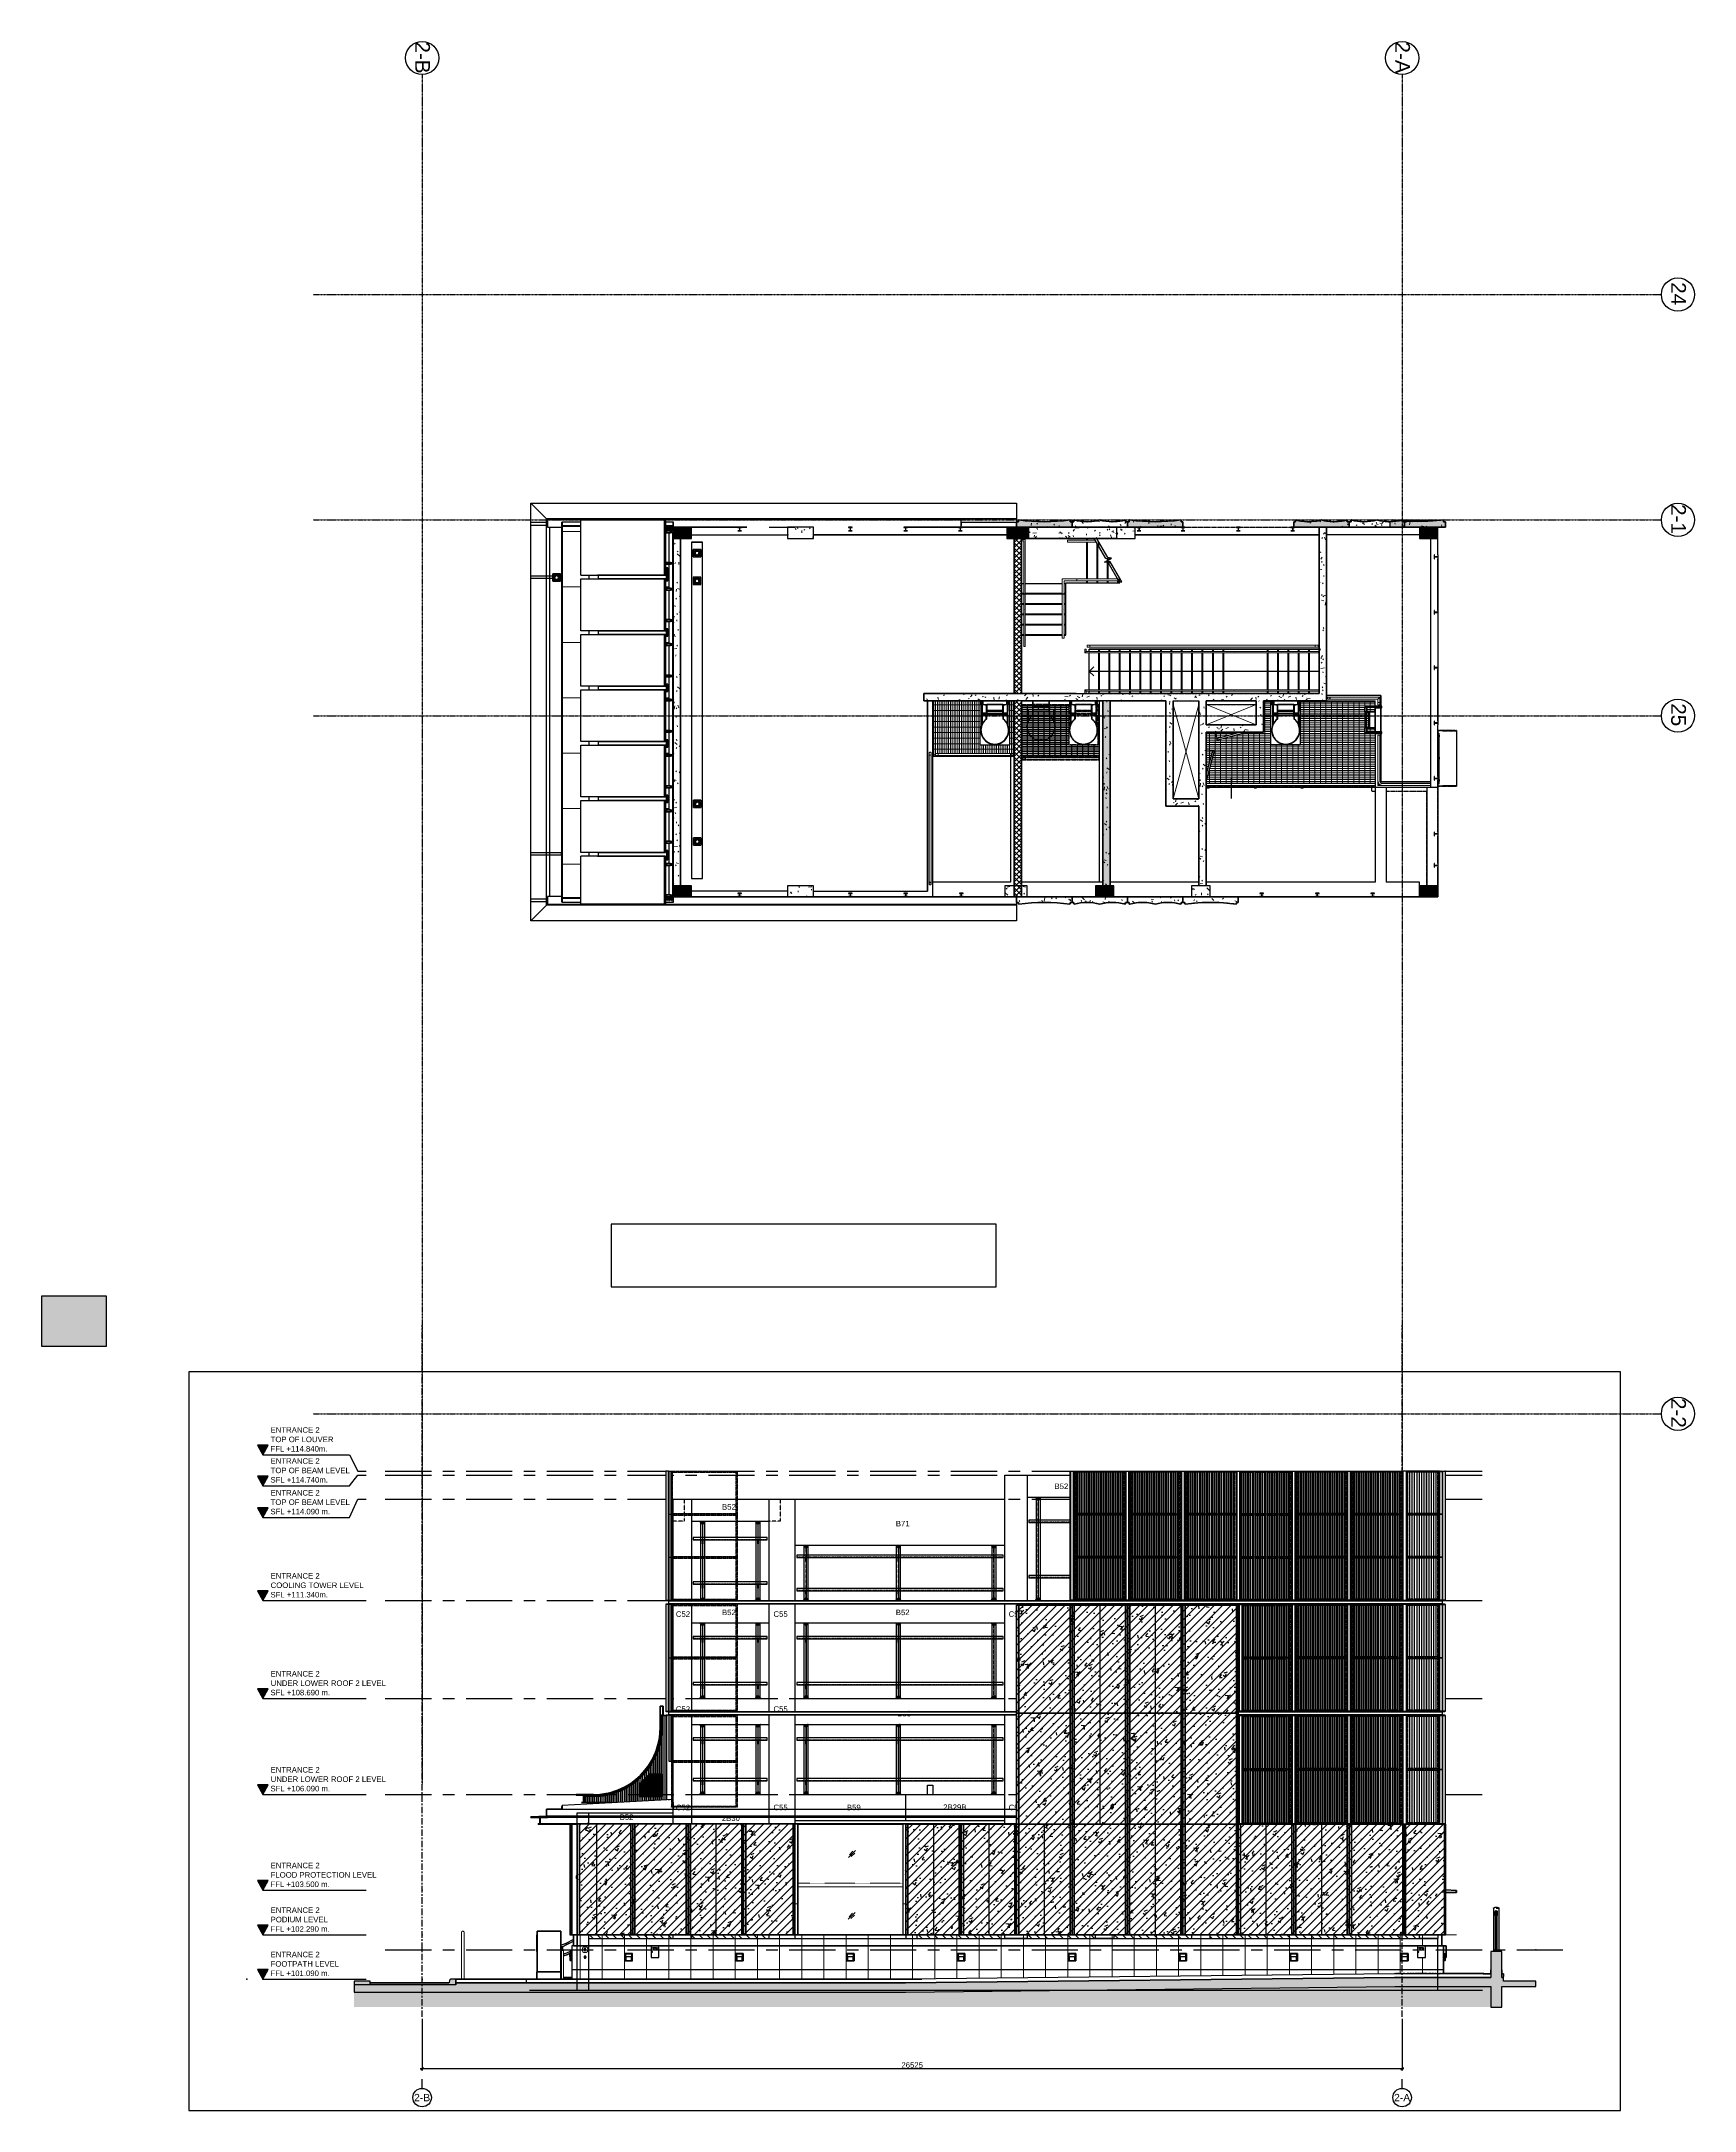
# Model space of a CAD drawing. Header units: millimetres. Extents: x -4391136 to -1798569, y -886572 to -291056.
# Drawn here: x -2150990 to -2106244, y -398298 to -342278 of the extents above; entities that cross this region are included whole.
import ezdxf
from ezdxf.enums import TextEntityAlignment as Align

# ---------------------------------------------------------------- set-up
doc = ezdxf.new("R2010")
doc.units = ezdxf.units.MM
for name, pattern in [('ACM_Grid2', [9, 6, -1, 1, -1]), ('CENTER', [50.8, 31.75, -6.35, 6.35, -6.35]), ('DPA_Hidden 100', [6, 4, -2]), ('DPA_Hidden 250', [3, 2, -1]), ('HIDDEN', [0.375, 0.25, -0.125]), ('HIDDEN2', [4.7625, 3.175, -1.5875]), ('TA_GL_000.70000', [1.925, 0.7, -0.175, 0.175, -0.175, 0.7]), ('TA_GL_005.00000', [13.75, 5, -1.25, 1.25, -1.25, 5]), ('TA_HL_001.00000', [6.5, 3.55, -2.95]), ('Xref-C-1-PP17-AR-2214-01-B$0$DPA_Grid _ Level 100', [10, 5.5, -1.6, 1.3, -1.6]), ('Xref-C-1-PP17-AR-2214-01-B$0$DPA_Hidden 50', [3, 2, -1]), ('Xref-C-1-PP17-AR-2214-01-B$0$Hidden', [7.1438, 4.7625, -2.3813]), ('Xref-E1-E4$0$HIDDEN2', [4.7625, 3.175, -1.5875]), ('Xref-LOUVER-E1-E4$0$HIDDEN2', [4.7625, 3.175, -1.5875])]:
    doc.linetypes.add(name, pattern=pattern)
doc.layers.get('Defpoints').update_dxf_attribs({"color": 250})
doc.layers.add('000 - 0_HIDE_OBJ_FRAMING_DEF_DIMS', color=250, linetype='Continuous', plot=False)
for name, color, linetype in [('000 - 0_SYM_DWG_GRID-BUBBLE_MAIN_COLOR_1', 1, 'Continuous'), ('000 - 0_SYM_DWG_GRIDLINE_MAIN_COLOR_251', 251, 'Continuous'), ('000 - 0_SYM_DWG_LEVEL_MAIN_COLOR_2', 2, 'Continuous'), ('000 - 0_SYM_DWG_LEVEL_TEXT', 3, 'Continuous'), ('000 - CONCRETE_COL_CUT_COLOR_1', 1, 'Continuous'), ('000 - CONCRETE_COL_CUT_COLOR_5', 5, 'Continuous'), ('000 - CONCRETE_COL_HATCH_', 251, 'Continuous'), ('000 - CONCRETE_COL_WIPEOUT_', 250, 'Continuous'), ('000 - CONCRETE_EX_BUILDING_SUB_COLOR_251', 251, 'Continuous'), ('000 - CONCRETE_PRECAST_MAIN_COLOR_1', 1, 'Continuous'), ('000 - CONCRETE_PRECAST_WIPEOUT_', 250, 'Continuous'), ('000 - CONCRETE_WALL_HATCH_', 251, 'Continuous'), ('000 - CONCRETE_WALL_MAIN_COLOR_1', 1, 'Continuous'), ('000 - D I M', 1, 'Continuous'), ('000 - EXISTING_COLUMN_CUT_COLOR_5', 5, 'Continuous'), ('000 - EXISTING_CONCRETE_CUT_COLOR_5', 5, 'Continuous'), ('000 - EXISTING_PRECAST_CUT_COLOR_4', 4, 'Continuous'), ('000 - GRID', 251, 'CENTER'), ('010 - ASPG_EXTR_MAIN_COLOR_2', 2, 'Continuous'), ('010 - ASPG_EXTR_WIPEOUT_', 250, 'Continuous'), ('010 - ASPG_FRAMING_MAIN_COLOR_1', 1, 'Continuous'), ('010 - ASPG_FRAMING_MAIN_COLOR_2', 2, 'Continuous'), ('010 - ASPG_FRAMING_SUB_COLOR_2', 2, 'Continuous'), ('010 - ASPG_FRAMING_WIPEOUT_', 250, 'Continuous'), ('_[-125x65x6x8', 3, 'Continuous'), ('_PLATE-SC', 2, 'Continuous'), ('_PP-Dim', 1, 'Continuous'), ('_SC -100x100x6x8', 1, 'Continuous'), ('_SC-D1', 2, 'Continuous'), ('G-ANNO-HATCH-G251', 7, 'Continuous'), ('Xref-C-1-PP17-AR-2214-01-B$0$A-COLS', 251, 'Continuous'), ('Xref-C-1-PP17-AR-2214-01-B$0$A-COLS-E', 251, 'Continuous'), ('Xref-C-1-PP17-AR-2214-01-B$0$A-DETL', 251, 'Continuous'), ('Xref-C-1-PP17-AR-2214-01-B$0$A-DETL-MBND', 251, 'Xref-C-1-PP17-AR-2214-01-B$0$Hidden'), ('Xref-C-1-PP17-AR-2214-01-B$0$A-DETL-THIN', 251, 'Continuous'), ('Xref-C-1-PP17-AR-2214-01-B$0$A-DOOR-E', 251, 'Continuous'), ('Xref-C-1-PP17-AR-2214-01-B$0$A-DOOR-IDEN', 251, 'Continuous'), ('Xref-C-1-PP17-AR-2214-01-B$0$A-DOOR-OPNG', 251, 'Xref-C-1-PP17-AR-2214-01-B$0$DPA_Hidden 50'), ('Xref-C-1-PP17-AR-2214-01-B$0$A-FLOR-E', 251, 'Continuous'), ('Xref-C-1-PP17-AR-2214-01-B$0$A-FLOR-HRAL', 251, 'Continuous'), ('Xref-C-1-PP17-AR-2214-01-B$0$A-FLOR-PATT', 251, 'Continuous'), ('Xref-C-1-PP17-AR-2214-01-B$0$A-GENM', 251, 'Continuous'), ('Xref-C-1-PP17-AR-2214-01-B$0$A-GLAZ-CURT', 251, 'Continuous'), ('Xref-C-1-PP17-AR-2214-01-B$0$A-GLAZ-CURT-HDLN', 251, 'Xref-C-1-PP17-AR-2214-01-B$0$DPA_Hidden 50'), ('Xref-C-1-PP17-AR-2214-01-B$0$A-ROOF', 251, 'Continuous'), ('Xref-C-1-PP17-AR-2214-01-B$0$A-ROOF-OTLN', 251, 'Continuous'), ('Xref-C-1-PP17-AR-2214-01-B$0$A-ROOF-PATT', 251, 'Continuous'), ('Xref-C-1-PP17-AR-2214-01-B$0$A-Wall', 251, 'Continuous'), ('Xref-C-1-PP17-AR-2214-01-B$0$A-WALL-PATT', 251, 'Continuous'), ('Xref-C-1-PP17-AR-2214-01-B$0$I-WALL-E', 251, 'Continuous'), ('Xref-C-1-PP17-AR-2214-01-B$0$P-SANR-FIXT', 251, 'Continuous'), ('Xref-C-1-PP17-AR-2214-01-B$0$S-BEAM', 251, 'Continuous'), ('Xref-C-1-PP17-AR-2214-01-B$0$S-COLS', 251, 'Continuous'), ('Xref-C-1-PP17-AR-2214-01-B$0$S-COLS-E', 251, 'Continuous'), ('Xref-C-1-PP17-AR-2214-01-B$0$S-STRS-ANNO', 251, 'Continuous'), ('Xref-C-1-PP17-AR-2214-01-B$0$S-STRS-E', 251, 'Continuous'), ('Xref-C-1-PP17-AR-2214-01-B$0$S-STRS-MBND', 251, 'Continuous'), ('Xref-C-1-PP17-AR-2214-01-B$0$WALL-E', 251, 'Continuous'), ('Xref-E1-E4$0$_Beam', 252, 'Continuous'), ('Xref-E1-E4$0$E2_Ent2-CRD$0$_Beam', 253, 'Continuous'), ('Xref-E1-E4$0$E2_Ent2-CRD$0$_Col', 253, 'Continuous'), ('Xref-E1-E4$0$E2_Ent2-CRD$0$_Hatch', 253, 'Continuous'), ('Xref-E1-E4$0$E2_Ent2-CRD$0$_PPBS3', 253, 'Continuous'), ('Xref-E1-E4$0$E2_Ent2-CRD$0$_Sec-Wall', 253, 'Continuous'), ('Xref-E1-E4$0$E2_Ent2-CRD$0$_Wall-252', 253, 'Continuous'), ('Xref-E1-E4$0$E2_Ent2-CRD$0$A-200-M_WALL_EXT', 253, 'Continuous'), ('Xref-E1-E4$0$E2_Ent2-CRD$0$S-280-M_STRUCT_FRAME', 253, 'Continuous'), ('Xref-LOUVER-E1-E4$0$_PRECAST', 32, 'Xref-LOUVER-E1-E4$0$HIDDEN2')]:
    doc.layers.add(name, color=color, linetype=linetype)
doc.layers.add('ACM_Line_Grid Line _Existing__Lw2_', color=252, linetype='ACM_Grid2', lineweight=9)
doc.styles.add('Arial', font='arial.ttf', dxfattribs={"height": 1500})
doc.styles.add('Arial_1', font='arial.ttf', dxfattribs={"height": 2000})
doc.styles.add('FAMELINE_FOR_CKST', font='arial.ttf')
doc.styles.add('TA', font='', dxfattribs={"height": 4.5})
doc.styles.add('Xref-C-1-PP17-AR-2214-01-B$0$Arial', font='arial.ttf', dxfattribs={"height": 400})
doc.styles.add('Xref-E1-E4$0$E2_Ent2-CRD$0$Arial', font='arial.ttf', dxfattribs={"height": 300})
doc.styles.get('TA').set_extended_font_data('Cordia New')
doc.dimstyles.new('FAMELINE-CKST_E-E', dxfattribs={"dimtxt": 0.3, "dimasz": 0.15, "dimexe": 0.1, "dimexo": 0.1, "dimgap": 0.05, "dimtad": 1, "dimzin": 0, "dimdsep": 46, "dimtxsty": 'FAMELINE_FOR_CKST', "dimblk": 'OBLIQUE', "dimblk1": 'OBLIQUE', "dimblk2": 'OBLIQUE', "dimsah": 1, "dimcen": 0.1, "dimdle": 0.1, "dimclrd": 256, "dimclre": 256, "dimclrt": 3, "dimadec": 0, "dimazin": 0, "dimtfac": 1, "dimtix": 1, "dimtmove": 2, "dimatfit": 3, "dimfxl": 1, "dimtolj": 1, "dimtzin": 0, "dimlwd": -1, "dimlwe": -1, "dimarcsym": 0})
pattern_1 = [(320, (496648.95, -2740142.74), (385.17505, 459.03375), [76.2, -838.2]), (265, (496648.95, -2740142.74), (746.1827, -65.28253), [60.96, -670.56]), (10.451, (496643.6, -2740203.5), (-127.89768, 693.383), [64.76, -712.36]), (316.184, (496852.15, -2740142.7), (622.30642, 648.5725), [114.3, -1257.3]), (6.636, (496838.1, -2740233.1), (-122.21992, 1050.5343), [97.14, -1068.54]), (261.184, (496852.1, -2740142.7), (1110.27497, -172.19714), [91.44, -1005.84]), (291, (496801.35, -2740244.34), (559.42566, 214.74339), [76.2, -838.2]), (236, (496801.35, -2740244.34), (620.9765, -418.85394), [60.96, -670.56]), (341.451, (496767.26, -2740294.9), (224.29692, 668.45247), [64.76, -712.36]), (307.5, (496648.95, -2740142.74), (206.912105, 158.769242), [33.528, -628.904, 33.528, -647.192, -673.1]), (307.5, (496648.95, -2740142.74), (206.912105, 158.769242), [-1343.152, 33.528, -639.572]), (277.5, (496648.95, -2740142.74), (359.30656, 47.303606), [33.528, -354.584, 33.528, -613.664, -256.54]), (277.5, (496648.95, -2740142.74), (359.30656, 47.303606), [-1035.304, 33.528, -223.012]), (237.5, (496648.95, -2739916.18), (229.474162, -146.191164), [33.528, -220.472, 33.528, -758.952, -1051.56]), (237.5, (496648.95, -2739916.18), (229.474162, -146.191164), [-1046.48, 33.528, -1018.032]), (227.5, (496648.95, -2739814.6), (350.41686, -321.09789), [33.528, -296.672, 33.528, -492.76, -746.76]), (227.5, (496648.95, -2739814.6), (350.41686, -321.09789), [-856.488, 33.528, -713.232])]
pattern_2 = [(315, (496648.95, -2740142.74), (70.710678, 70.710678), []), (45, (496648.95, -2740142.74), (-70.710678, 70.710678), [])]
pattern_3 = [(135, (-97966.48, -101250), (-106.06602, -106.06602), [])]
pattern_4 = [(45, (-112882316.63, -18304642.85), (-112.25320151, 112.25320151), [])]
pattern_5 = [(50, (-112882316.6, -18304642.85), (910.923345, -79.6954277), [95.25, -1047.75]), (355, (-112882316.6, -18304642.85), (-176.217107, 955.284226), [76.2, -838.202921]), (100.4514447, (-112882240.7, -18304649.5), (734.7062355, 875.5887596), [80.950044, -890.451223]), (46.1842, (-112882316.6, -18304388.9), (1355.395204, -210.21164), [142.875, -1571.625]), (96.6355576, (-112882203.7, -18304406.4), (1187.02067, 1237.130623), [121.425116, -1335.67804]), (351.1841512, (-112882316.6, -18304388.9), (1187.02067, 1237.130623), [114.299835, -1257.29866]), (21, (-112882189.6, -18304452.35), (758.0719563, -511.325991), [95.25, -1047.75]), (326, (-112882189.6, -18304452.35), (309.010142, 920.9398306), [76.2, -838.2]), (71.451445, (-112882126.5, -18304495), (1067.0820964, 409.6138444), [80.950044, -890.449688]), (37.5, (-112882316.63, -18304642.85), (15.44301625, 422.7751944), [0, -828.04, 0, -850.9, 0, -841.375]), (7.5, (-112882316.63, -18304642.85), (334.0983126, 500.9028741), [0, -485.14, 0, -808.99, 0, -320.675]), (327.5, (-112882599.84, -18304642.85), (677.9529758, -28.64372), [0, -317.5, 0, -990.6, 0, -1314.45]), (317.5, (-112882726.84, -18304642.85), (740.645907, 127.1324552), [0, -412.75, 0, -657.86, 0, -933.45])]

# ---------------------------------------------------------------- blocks, each defined once
blk = doc.blocks.new('Xref-C-1-PP17-AR-2214-01-B$0$DPA_RF_CANOPY ENTRANCE STRUCTURE _ENT2_I-Shape - Entrance 2_Comment-29717393-ENTRANCE 2 - LOWER ROOF FLOOR PLAN01-flat-1')
at = {"layer": 'Xref-C-1-PP17-AR-2214-01-B$0$P-SANR-FIXT'}
for p, q in [((-225, -150), (-25, -150)), ((-164, -150), (-225, -150)), ((-25, -150), (-90, -150)), ((-164, -3156), (-164, -3150)), ((-164, -3486), (-164, -3156)), ((-164, -3156), (-164, -3169)), ((-164, -3170), (-164, -3156)), ((-90, -3156), (-164, -3156)), ((-90, -3156), (-164, -3156)), ((-164, -3169), (-164, -3170)), ((-90, -3170), (-164, -3170)), ((-90, -3150), (-90, -3156)), ((-90, -3156), (-90, -3170)), ((-90, -3169), (-90, -3156)), ((-90, -3156), (-90, -3486)), ((-90, -3170), (-90, -3169)), ((-164, -3575), (-164, -3486)), ((-90, -3486), (-164, -3486)), ((-90, -3486), (-164, -3486)), ((-164, -4000), (-164, -3575)), ((-90, -3575), (-164, -3575)), ((-90, -3575), (-164, -3575)), ((-90, -3486), (-90, -3575)), ((-90, -3575), (-90, -4000)), ((-90, -4000), (-164, -4000)), ((-90, -4000), (-164, -4000))]:
    blk.add_line(p, q, dxfattribs=at)
blk = doc.blocks.new('Xref-C-1-PP17-AR-2214-01-B$0$DPA_RF_CANOPY ENTRANCE STRUCTURE _ENT2_I-Shape_no Edge - Entrance 2-29718526-ENTRANCE 2 - LOWER ROOF FLOOR PLAN01-flat-3')
at = {"layer": 'Xref-C-1-PP17-AR-2214-01-B$0$P-SANR-FIXT'}
for p, q in [((-225, -150), (-25, -150)), ((-164.5, -150), (-225, -150)), ((-25, -150), (-89.5, -150))]:
    blk.add_line(p, q, dxfattribs=at)
blk = doc.blocks.new('Xref-C-1-PP17-AR-2214-01-B$0$Handrail Type - Handrail_Internal_-V70-ENTRANCE 2 - LOWER ROOF FLOOR PLAN01-flat-1')
at = {"layer": 'Xref-C-1-PP17-AR-2214-01-B$0$A-FLOR-HRAL', "lineweight": 9}
for p, q in [((-2733003, -495979), (-2733003, -495904)), ((-2733003, -497179), (-2733003, -495979)), ((-2732953, -495979), (-2732953, -495904)), ((-2732953, -497304), (-2732953, -495979)), ((-2734293, -497254), (-2734218, -497254)), ((-2734293, -497304), (-2734218, -497304)), ((-2734218, -497254), (-2733078, -497254)), ((-2734218, -497304), (-2732953, -497304))]:
    blk.add_line(p, q, dxfattribs=at)
blk = doc.blocks.new('Xref-C-1-PP17-AR-2214-01-B$0$Handrail Type - Handrail_Internal_-27241056-ENTRANCE 2 - LOWER ROOF FLOOR PLAN01-flat-1')
at = {"layer": 'Xref-C-1-PP17-AR-2214-01-B$0$A-FLOR-HRAL', "lineweight": 9}
for p, q in [((-2733003, -495904), (-2733003, -495979)), ((-2733003, -495979), (-2733003, -497179)), ((-2732953, -495979), (-2732953, -495904)), ((-2732953, -497304), (-2732953, -495979)), ((-2734218, -497254), (-2734293, -497254)), ((-2734293, -497304), (-2734218, -497304)), ((-2733078, -497254), (-2734218, -497254)), ((-2734218, -497304), (-2732953, -497304)), ((-2732954, -497303), (-2732990, -497267)), ((-2732990, -497267), (-2732978, -497279)), ((-2732978, -497279), (-2732954, -497303))]:
    blk.add_line(p, q, dxfattribs=at)
blk = doc.blocks.new('Xref-C-1-PP17-AR-2214-01-B$0$Handrail Type - Handrail_Internal_-27064389-ENTRANCE 2 - LOWER ROOF FLOOR PLAN01-flat-1')
at = {"layer": 'Xref-C-1-PP17-AR-2214-01-B$0$A-DETL-MBND'}
for p, q in [((-2733005, -497404), (-2733005, -497479)), ((-2732955, -497479), (-2732955, -497404)), ((-2733005, -497479), (-2733005, -501849)), ((-2732955, -501849), (-2732955, -497479)), ((-2733005, -501849), (-2733005, -501924)), ((-2732955, -501924), (-2732955, -501849))]:
    blk.add_line(p, q, dxfattribs=at)
blk = doc.blocks.new('Xref-C-1-PP17-AR-2214-01-B$0$ACM_STR_COLN_Precast- Rectangular Column - 300x700-27910608-ENTRANCE 2 - LOWER ROOF FLOOR PLAN01-flat-1')
at = {"layer": 'Xref-C-1-PP17-AR-2214-01-B$0$S-COLS-E'}
for p, q in [((-150, 290), (-150, 300)), ((-150, 290), (-150, 300)), ((-150, -390), (-150, 290)), ((-150, -390), (-150, 290)), ((-150, -400), (-150, -390)), ((-150, -400), (-150, -390))]:
    blk.add_line(p, q, dxfattribs=at)
blk = doc.blocks.new('Xref-C-1-PP17-AR-2214-01-B$0$ACM_STR_COLN_Precast- Rectangular Column - 300x700-27910632-ENTRANCE 2 - LOWER ROOF FLOOR PLAN01-flat-1')
at = {"layer": 'Xref-C-1-PP17-AR-2214-01-B$0$S-COLS-E'}
for p, q in [((150, 300), (150, 290)), ((150, 300), (150, 290)), ((150, 290), (150, -390)), ((150, 290), (150, -390)), ((150, -390), (150, -400)), ((150, -390), (150, -400))]:
    blk.add_line(p, q, dxfattribs=at)
blk = doc.blocks.new('Xref-C-1-PP17-AR-2214-01-B$0$Handrail Type - Handrail_Internal_-V69-ENTRANCE 2 - LOWER ROOF FLOOR PLAN01-flat-1')
at = {"layer": 'Xref-C-1-PP17-AR-2214-01-B$0$A-FLOR-HRAL', "lineweight": 9}
for p, q in [((-2735543, -498899), (-2735543, -500279)), ((-2735503, -498899), (-2735503, -500279)), ((-2735543, -500279), (-2735543, -501199)), ((-2735503, -500279), (-2735503, -501199)), ((-2735543, -501199), (-2735543, -505119)), ((-2735503, -501199), (-2735503, -505119)), ((-2735543, -505119), (-2735543, -505239)), ((-2735543, -505239), (-2735443, -505239)), ((-2735503, -505119), (-2735503, -505199)), ((-2735503, -505199), (-2735443, -505199)), ((-2735443, -505199), (-2735443, -505239))]:
    blk.add_line(p, q, dxfattribs=at)
blk = doc.blocks.new('Xref-C-1-PP17-AR-2214-01-B$0$Handrail Type - Handrail_Internal_-25764025-ENTRANCE 2 - LOWER ROOF FLOOR PLAN01-flat-1')
at = {"layer": 'Xref-C-1-PP17-AR-2214-01-B$0$A-FLOR-HRAL', "lineweight": 9}
for p, q in [((-2735543, -498899), (-2735543, -500285)), ((-2735503, -500285), (-2735503, -498899)), ((-2735543, -500285), (-2735543, -501205)), ((-2735503, -501205), (-2735503, -500285)), ((-2735543, -501205), (-2735543, -501490)), ((-2735503, -501490), (-2735503, -501205)), ((-2735543, -501490), (-2735543, -505125)), ((-2735503, -505125), (-2735503, -501490)), ((-2735543, -505125), (-2735543, -505239)), ((-2735543, -505239), (-2735443, -505239)), ((-2735542, -505238), (-2735533, -505229)), ((-2735533, -505229), (-2735542, -505238)), ((-2735532, -505228), (-2735503, -505200)), ((-2735503, -505200), (-2735532, -505228)), ((-2735503, -505199), (-2735503, -505125)), ((-2735443, -505199), (-2735503, -505199)), ((-2735443, -505228), (-2735443, -505200)), ((-2735443, -505200), (-2735443, -505228)), ((-2735443, -505238), (-2735443, -505229)), ((-2735443, -505229), (-2735443, -505238))]:
    blk.add_line(p, q, dxfattribs=at)
for points in [[(-2735525, -500279), (-2735525, -500279, -0.014432), (-2735521, -500279)], [(-2735525, -501199), (-2735525, -501199, -0.014425), (-2735521, -501199)], [(-2735521, -505119), (-2735521, -505119, 0.014509), (-2735525, -505119)]]:
    blk.add_lwpolyline(points, format="xyb", dxfattribs=at)
blk = doc.blocks.new('Xref-C-1-PP17-AR-2214-01-B$0$DPA_Curved type B - Curved Type B-31237770-ENTRANCE 2 - LOWER ROOF FLOOR PLAN01-flat-1')
at = {"layer": 'Xref-C-1-PP17-AR-2214-01-B$0$A-GLAZ-CURT'}
for p, q in [((-150, 750), (-150, 700)), ((-150, 700), (-150, 750)), ((0, -750), (0, 750)), ((0, 750), (0, -750)), ((-200, -690), (-190, -700)), ((-190, -700), (-200, -690)), ((-190, -700), (-150, -700)), ((-150, -700), (-190, -700)), ((-150, -700), (-150, -750)), ((-150, -750), (-150, -700)), ((-150, -750), (0, -750)), ((0, -750), (-150, -750))]:
    blk.add_line(p, q, dxfattribs=at)
for centre, start, end in [((-1401, 345), 349.3313, 16.0091), ((-1401, 345), 349.3313, 16.0091), ((-1401, 345), 343.9778, 349.3164), ((-1401, 345), 343.9778, 349.3164), ((-1401, -345), 349.3314, 16.0222), ((-1401, -345), 349.3314, 16.0222), ((-1401, -345), 343.9909, 349.3295), ((-1401, -345), 343.9909, 349.3295)]:
    blk.add_arc(centre, 1250, start, end, dxfattribs=at)
blk = doc.blocks.new('Xref-C-1-PP17-AR-2214-01-B$0$DPA_Curved type B - Curved Type B-V74-ENTRANCE 2 - LOWER ROOF FLOOR PLAN01-flat-3')
at = {"layer": 'Xref-C-1-PP17-AR-2214-01-B$0$A-GLAZ-CURT'}
for p, q in [((0, -750), (0, 750)), ((0, 750), (0, -750))]:
    blk.add_line(p, q, dxfattribs=at)
blk = doc.blocks.new('Xref-C-1-PP17-AR-2214-01-B$0$DPA_RF_LEDGE - Ledge-27910332-ENTRANCE 2 - LOWER ROOF FLOOR PLAN01-flat-1')
at = {"layer": 'Xref-C-1-PP17-AR-2214-01-B$0$A-DETL-MBND'}
for p, q in [((-625, 200), (-625, 600)), ((-625, 600), (-625, 575)), ((-625, 600), (-622, 600)), ((-625, 600), (-622, 600)), ((-625, 575), (-625, 565)), ((-625, 565), (-625, 100)), ((-622, 575), (-622, 600)), ((-622, 600), (-622, 227)), ((-622, 227), (-622, 600)), ((-622, 600), (-622, 575)), ((-622, 600), (872, 600)), ((-622, 600), (872, 600)), ((-622, 578), (-622, 597)), ((-622, 597), (-622, 227)), ((-622, 555), (-622, 580)), ((-622, 580), (-622, 555)), ((-622, 578), (-622, 557)), ((-622, 557), (-622, 578)), ((-622, 562), (-622, 578)), ((-622, 565), (-622, 575)), ((-622, 575), (-622, 565)), ((-622, 227), (-622, 565)), ((-622, 565), (-622, 227)), ((-622, 227), (-622, 562)), ((872, 227), (872, 600)), ((872, 600), (872, 575)), ((872, 600), (875, 600)), ((872, 600), (875, 600)), ((872, 575), (872, 600)), ((872, 600), (872, 227)), ((872, 227), (872, 597)), ((872, 597), (872, 578)), ((872, 555), (872, 580)), ((872, 580), (872, 555)), ((872, 578), (872, 557)), ((872, 557), (872, 578)), ((872, 578), (872, 562)), ((872, 575), (872, 565)), ((872, 565), (872, 575)), ((872, 565), (872, 227)), ((872, 227), (872, 565)), ((872, 562), (872, 227)), ((875, 575), (875, 600)), ((875, 600), (875, 200)), ((875, 565), (875, 575)), ((875, 100), (875, 565)), ((-625, 100), (-625, 200)), ((-622, 100), (-625, 100)), ((-625, 100), (-622, 100)), ((620, 100), (-622, 100)), ((-622, 100), (620, 100)), ((-622, 100), (620, 100)), ((-622, 100), (620, 100)), ((-575, 125), (-488, 125)), ((-575, 125), (825, 125)), ((-488, 100), (-488, 150)), ((-488, 150), (-488, 125)), ((-462, 100), (-488, 100)), ((-488, 100), (-462, 100)), ((-462, 125), (-462, 150)), ((-462, 150), (-462, 100)), ((-462, 125), (112, 125)), ((112, 100), (112, 150)), ((112, 150), (112, 125)), ((138, 100), (112, 100)), ((112, 100), (138, 100)), ((138, 125), (138, 150)), ((138, 150), (138, 100)), ((138, 125), (712, 125)), ((712, 101), (712, 150)), ((712, 150), (712, 125)), ((738, 100), (720, 100)), ((720, 100), (738, 100)), ((872, 100), (720, 100)), ((720, 100), (872, 100)), ((720, 100), (872, 100)), ((720, 100), (872, 100)), ((738, 125), (738, 150)), ((738, 150), (738, 100)), ((738, 125), (825, 125)), ((875, 100), (872, 100)), ((872, 100), (875, 100)), ((875, 200), (875, 100))]:
    blk.add_line(p, q, dxfattribs=at)
blk = doc.blocks.new('Xref-C-1-PP17-AR-2214-01-B$0$DPA_Curved type A - Curved Type A-V62-ENTRANCE 2 - LOWER ROOF FLOOR PLAN01-flat-1')
at = {"layer": 'Xref-C-1-PP17-AR-2214-01-B$0$A-GLAZ-CURT', "lineweight": 9}
h = blk.add_hatch(dxfattribs=at)
h.set_pattern_fill('ACET-2D-FP_36', color=256, angle=90, style=0, pattern_type=2)
h.set_pattern_definition([(50, (2739942.75, 503333.4), (-459.03375, 385.17505), [76.2, -838.2]), (355, (2739942.75, 503333.4), (65.28253, 746.1827), [60.96, -670.56]), (100.451, (2740003.5, 503328.1), (-693.383, -127.89768), [64.76, -712.36]), (46.184, (2739942.75, 503536.6), (-648.5725, 622.30642), [114.3, -1257.3]), (96.636, (2740033.1, 503522.6), (-1050.5343, -122.21992), [97.14, -1068.54]), (351.184, (2739942.7, 503536.6), (172.19714, 1110.27497), [91.44, -1005.84]), (21, (2740044.35, 503485.8), (-214.74339, 559.42566), [76.2, -838.2]), (326, (2740044.35, 503485.8), (418.85394, 620.9765), [60.96, -670.56]), (71.451, (2740094.9, 503451.7), (-668.45247, 224.29692), [64.76, -712.36]), (37.5, (2739942.75, 503333.4), (-158.769242, 206.912105), [33.528, -628.904, 33.528, -1320.292]), (37.5, (2739942.75, 503333.4), (-158.769242, 206.912105), [-695.96, -647.192, 33.528, -639.572]), (7.5, (2739942.75, 503333.4), (-47.303606, 359.30656), [33.528, -354.584, 33.528, -870.204]), (7.5, (2739942.75, 503333.4), (-47.303606, 359.30656), [-421.64, -613.664, 33.528, -223.012]), (327.5, (2739716.18, 503333.4), (146.191164, 229.474162), [33.528, -220.472, -1844.04]), (327.5, (2739716.18, 503333.4), (146.191164, 229.474162), [-254, 33.528, -758.952, -1051.56]), (327.5, (2739716.18, 503333.4), (146.191164, 229.474162), [-1046.48, 33.528, -1018.032]), (317.5, (2739614.6, 503333.4), (321.09789, 350.41686), [33.528, -296.672, 33.528, -1239.52]), (317.5, (2739614.6, 503333.4), (321.09789, 350.41686), [-363.728, -492.76, 33.528, -713.232])])
h.paths.add_polyline_path([(-150, -750), (0, -750), (0, 750), (-150, 750), (-150, 700), (-190, 700), (-200, 690), (-173, 461), (-157, 231), (-151, 0), (-157, -231), (-173, -461), (-200, -690), (-190, -700), (-150, -700)])
at = {"layer": 'Xref-C-1-PP17-AR-2214-01-B$0$A-GLAZ-CURT', "lineweight": 35}
for p, q in [((-190, 700), (-200, 690)), ((-150, 700), (-190, 700)), ((0, 750), (-150, 750)), ((-150, 750), (-150, 700)), ((0, -750), (0, 750)), ((-200, -690), (-190, -700)), ((-190, -700), (-150, -700)), ((-150, -700), (-150, -750)), ((-150, -750), (0, -750))]:
    blk.add_line(p, q, dxfattribs=at)
blk.add_arc((-5080, 0), 4929, 351.9525, 8.0475, dxfattribs=at)
blk = doc.blocks.new('Xref-C-1-PP17-AR-2214-01-B$0$DPA_Curved type B - Curved Type B-V61-ENTRANCE 2 - LOWER ROOF FLOOR PLAN01-flat-1')
at = {"layer": 'Xref-C-1-PP17-AR-2214-01-B$0$A-GLAZ-CURT', "lineweight": 9}
h = blk.add_hatch(dxfattribs=at)
h.set_pattern_fill('ACET-2D-FP_35', color=256, angle=90, style=0, pattern_type=2)
h.set_pattern_definition([(50, (2739942.75, 504833.4), (-459.03375, 385.17505), [76.2, -838.2]), (355, (2739942.75, 504833.4), (65.28253, 746.1827), [60.96, -670.56]), (100.451, (2740003.5, 504828.1), (-693.383, -127.89768), [64.76, -712.36]), (46.184, (2739942.75, 505036.6), (-648.5725, 622.30642), [114.3, -1257.3]), (96.636, (2740033.1, 505022.6), (-1050.5343, -122.21992), [97.14, -1068.54]), (351.184, (2739942.7, 505036.6), (172.19714, 1110.27497), [91.44, -1005.84]), (21, (2740044.35, 504985.8), (-214.74339, 559.42566), [76.2, -838.2]), (326, (2740044.35, 504985.8), (418.85394, 620.9765), [60.96, -670.56]), (71.451, (2740094.9, 504951.7), (-668.45247, 224.29692), [64.76, -712.36]), (37.5, (2739942.75, 504833.4), (-158.769242, 206.912105), [33.528, -628.904, 33.528, -1320.292]), (37.5, (2739942.75, 504833.4), (-158.769242, 206.912105), [-695.96, -647.192, 33.528, -639.572]), (7.5, (2739942.75, 504833.4), (-47.303606, 359.30656), [33.528, -354.584, 33.528, -870.204]), (7.5, (2739942.75, 504833.4), (-47.303606, 359.30656), [-421.64, -613.664, 33.528, -223.012]), (327.5, (2739716.18, 504833.4), (146.191164, 229.474162), [33.528, -220.472, -1844.04]), (327.5, (2739716.18, 504833.4), (146.191164, 229.474162), [-254, 33.528, -758.952, -1051.56]), (327.5, (2739716.18, 504833.4), (146.191164, 229.474162), [-1046.48, 33.528, -1018.032]), (317.5, (2739614.6, 504833.4), (321.09789, 350.41686), [33.528, -296.672, 33.528, -1239.52]), (317.5, (2739614.6, 504833.4), (321.09789, 350.41686), [-363.728, -492.76, 33.528, -713.232])])
h.paths.add_polyline_path([(-150, -700), (-150, -750), (0, -750), (0, 750), (-150, 750), (-150, 700), (-190, 700), (-200, 690), (-173, 577), (-157, 454), (-151, 345), (-157, 229), (-173, 113), (-200, 0), (-173, -113), (-157, -229), (-151, -345), (-157, -461), (-173, -577), (-200, -690), (-190, -700)])
at = {"layer": 'Xref-C-1-PP17-AR-2214-01-B$0$A-GLAZ-CURT', "lineweight": 35}
for p, q in [((-190, 700), (-200, 690)), ((-150, 700), (-190, 700)), ((0, 750), (-150, 750)), ((-150, 750), (-150, 700)), ((0, -750), (0, 750)), ((-200, -690), (-190, -700)), ((-190, -700), (-150, -700)), ((-150, -700), (-150, -750)), ((-150, -750), (0, -750))]:
    blk.add_line(p, q, dxfattribs=at)
for centre in [(-1401, 345), (-1401, -345)]:
    blk.add_arc(centre, 1250, 343.9788, 16.0212, dxfattribs=at)
blk = doc.blocks.new('Xref-C-1-PP17-AR-2214-01-B$0$DPA_Curved type A - Curved Type A-31239844-ENTRANCE 2 - LOWER ROOF FLOOR PLAN01-flat-1')
at = {"layer": 'Xref-C-1-PP17-AR-2214-01-B$0$A-GLAZ-CURT', "lineweight": 9}
h = blk.add_hatch(dxfattribs=at)
h.set_pattern_fill('ACET-2D-FP_34', color=256, angle=90, style=0, pattern_type=2)
h.set_pattern_definition([(50, (2739942.75, 506333.4), (-459.03375, 385.17505), [76.2, -838.2]), (355, (2739942.75, 506333.4), (65.28253, 746.1827), [60.96, -670.56]), (100.451, (2740003.5, 506328.1), (-693.383, -127.89768), [64.76, -712.36]), (46.184, (2739942.75, 506536.6), (-648.5725, 622.30642), [114.3, -1257.3]), (96.636, (2740033.1, 506522.6), (-1050.5343, -122.21992), [97.14, -1068.54]), (351.184, (2739942.7, 506536.6), (172.19714, 1110.27497), [91.44, -1005.84]), (21, (2740044.35, 506485.8), (-214.74339, 559.42566), [76.2, -838.2]), (326, (2740044.35, 506485.8), (418.85394, 620.9765), [60.96, -670.56]), (71.451, (2740094.9, 506451.7), (-668.45247, 224.29692), [64.76, -712.36]), (37.5, (2739942.75, 506333.4), (-158.769242, 206.912105), [33.528, -628.904, 33.528, -1320.292]), (37.5, (2739942.75, 506333.4), (-158.769242, 206.912105), [-695.96, -647.192, 33.528, -639.572]), (7.5, (2739942.75, 506333.4), (-47.303606, 359.30656), [33.528, -354.584, 33.528, -870.204]), (7.5, (2739942.75, 506333.4), (-47.303606, 359.30656), [-421.64, -613.664, 33.528, -223.012]), (327.5, (2739716.18, 506333.4), (146.191164, 229.474162), [33.528, -220.472, -1844.04]), (327.5, (2739716.18, 506333.4), (146.191164, 229.474162), [-254, 33.528, -758.952, -1051.56]), (327.5, (2739716.18, 506333.4), (146.191164, 229.474162), [-1046.48, 33.528, -1018.032]), (317.5, (2739614.6, 506333.4), (321.09789, 350.41686), [33.528, -296.672, 33.528, -1239.52]), (317.5, (2739614.6, 506333.4), (321.09789, 350.41686), [-363.728, -492.76, 33.528, -713.232])])
h.paths.add_polyline_path([(-150, -729), (-150, -750), (0, -750), (0, 750), (-150, 750), (-150, 700), (-190, 700), (-200, 690), (-173, 461), (-157, 231), (-151, 0), (-157, -231), (-173, -461), (-200, -690), (-190, -700), (-150, -700)])
at = {"layer": 'Xref-C-1-PP17-AR-2214-01-B$0$A-GLAZ-CURT', "lineweight": 35}
for p, q in [((-190, 700), (-200, 690)), ((-150, 700), (-190, 700)), ((0, 750), (-150, 750)), ((-150, 750), (-150, 700)), ((0, -750), (0, 750)), ((-200, -690), (-190, -700)), ((-190, -700), (-150, -700)), ((-150, -700), (-150, -750)), ((-150, -750), (0, -750))]:
    blk.add_line(p, q, dxfattribs=at)
blk.add_arc((-5080, 0), 4929, 351.9525, 8.0475, dxfattribs=at)
blk = doc.blocks.new('Xref-C-1-PP17-AR-2214-01-B$0$DPA-AR_Rectangular - 300x600-29835788-ENTRANCE 2 - LOWER ROOF FLOOR PLAN01-flat-1')
at = {"layer": 'Xref-C-1-PP17-AR-2214-01-B$0$A-COLS-E', "lineweight": 9}
h = blk.add_hatch(dxfattribs=at)
h.set_pattern_fill('ACET-2D-FP_32', color=256, style=0, pattern_type=2)
h.set_pattern_definition([(50, (2739792.75, 507048.95), (-459.03375, 385.17505), [76.2, -838.2]), (355, (2739792.75, 507048.95), (65.28253, 746.1827), [60.96, -670.56]), (100.451, (2739853.5, 507043.6), (-693.383, -127.89768), [64.76, -712.36]), (46.184, (2739792.75, 507252.15), (-648.5725, 622.30642), [114.3, -1257.3]), (96.636, (2739883.1, 507238.1), (-1050.5343, -122.21992), [97.14, -1068.54]), (351.184, (2739792.7, 507252.1), (172.19714, 1110.27497), [91.44, -1005.84]), (21, (2739894.35, 507201.35), (-214.74339, 559.42566), [76.2, -838.2]), (326, (2739894.35, 507201.35), (418.85394, 620.9765), [60.96, -670.56]), (71.451, (2739944.9, 507167.26), (-668.45247, 224.29692), [64.76, -712.36]), (37.5, (2739792.75, 507048.95), (-158.769242, 206.912105), [33.528, -628.904, 33.528, -1320.292]), (37.5, (2739792.75, 507048.95), (-158.769242, 206.912105), [-695.96, -647.192, 33.528, -639.572]), (7.5, (2739792.75, 507048.95), (-47.303606, 359.30656), [33.528, -354.584, 33.528, -870.204]), (7.5, (2739792.75, 507048.95), (-47.303606, 359.30656), [-421.64, -613.664, 33.528, -223.012]), (327.5, (2739566.18, 507048.95), (146.191164, 229.474162), [33.528, -220.472, 33.528, -1810.512]), (327.5, (2739566.18, 507048.95), (146.191164, 229.474162), [-287.528, -758.952, 33.528, -1018.032]), (317.5, (2739464.6, 507048.95), (321.09789, 350.41686), [33.528, -296.672, 33.528, -1239.52]), (317.5, (2739464.6, 507048.95), (321.09789, 350.41686), [-363.728, -492.76, 33.528, -713.232])])
h.paths.add_polyline_path([(-146, -300), (10, -300), (150, -300), (150, 300), (-150, 300), (-150, -300)])
at = {"layer": 'Xref-C-1-PP17-AR-2214-01-B$0$A-COLS'}
for p, q in [((150, 300), (-150, 300)), ((-150, 300), (-150, -300)), ((150, -300), (150, 300)), ((-150, -300), (150, -300))]:
    blk.add_line(p, q, dxfattribs=at)
blk = doc.blocks.new('Xref-C-1-PP17-AR-2214-01-B$0$C-Channels - C125x65x13_4 kg_m-22771050-ENTRANCE 2 - LOWER ROOF FLOOR PLAN01-flat-1')
at = {"layer": 'Xref-C-1-PP17-AR-2214-01-B$0$A-DETL-MBND'}
for p, q in [((-750, -27), (-750, 38)), ((-750, 38), (-750, -27)), ((-750, 36), (-750, 32)), ((-750, 32), (-750, 36)), ((-750, 32), (-750, -19)), ((-750, -19), (-750, 32)), ((750, 38), (740, 38)), ((750, 38), (740, 38)), ((750, 38), (740, 38)), ((740, 0), (750, 0)), ((750, -27), (750, 38)), ((750, 38), (750, -27)), ((750, 36), (750, 32)), ((750, 32), (750, 36)), ((750, 32), (750, -19)), ((750, -19), (750, 32)), ((740, -27), (750, -27)), ((750, -27), (740, -27))]:
    blk.add_line(p, q, dxfattribs=at)
blk = doc.blocks.new('Xref-C-1-PP17-AR-2214-01-B$0$C-Channels - C125x65x13_4 kg_m-22771050-ENTRANCE 2 - LOWER ROOF FLOOR PLAN01-flat-2')
at = {"layer": 'Xref-C-1-PP17-AR-2214-01-B$0$A-DETL-MBND'}
for p, q in [((-750, -27), (-750, 38)), ((-750, 38), (-750, -27)), ((-750, 36), (-750, 32)), ((-750, 32), (-750, 36)), ((-750, 32), (-750, -19)), ((-750, -19), (-750, 32)), ((750, 38), (740, 38)), ((750, 38), (740, 38)), ((750, 38), (740, 38)), ((740, 0), (750, 0)), ((750, -27), (750, 38)), ((750, 38), (750, -27)), ((750, 36), (750, 32)), ((750, 32), (750, 36)), ((750, 32), (750, -19)), ((750, -19), (750, 32)), ((740, -27), (750, -27)), ((750, -27), (740, -27))]:
    blk.add_line(p, q, dxfattribs=at)
blk = doc.blocks.new('Xref-C-1-PP17-AR-2214-01-B$0$C-Channels - C125x65x13_4 kg_m-22771014-ENTRANCE 2 - LOWER ROOF FLOOR PLAN01-flat-1')
at = {"layer": 'Xref-C-1-PP17-AR-2214-01-B$0$A-DETL-MBND'}
for p, q in [((-1175, -27), (-1175, 38)), ((-1175, 36), (-1175, 32)), ((-1175, 32), (-1175, -19)), ((1175, 38), (1165, 38)), ((1175, 38), (1165, 38)), ((1175, 38), (1165, 38)), ((1165, 0), (1175, 0)), ((1175, -27), (1175, 38)), ((1175, 38), (1175, -27)), ((1175, 36), (1175, 32)), ((1175, 32), (1175, 36)), ((1175, 32), (1175, -19)), ((1175, -19), (1175, 32)), ((1165, -27), (1175, -27)), ((1175, -27), (1165, -27))]:
    blk.add_line(p, q, dxfattribs=at)
blk = doc.blocks.new('Xref-C-1-PP17-AR-2214-01-B$0$DPA_PF_Floor Drain_Dome - 200L x 200W-22736265-ENTRANCE 2 - LOWER ROOF FLOOR PLAN01-flat-2')
at = {"layer": 'Xref-C-1-PP17-AR-2214-01-B$0$P-SANR-FIXT'}
for p, q in [((-100, -100), (-100, 100)), ((-100, 100), (100, 100)), ((100, 100), (100, -100)), ((100, -100), (-100, -100))]:
    blk.add_line(p, q, dxfattribs=at)
at = {"layer": 'Xref-C-1-PP17-AR-2214-01-B$0$P-SANR-FIXT', "lineweight": 9}
for p, q in [((-100, -100), (-100, 100)), ((-100, 100), (100, 100)), ((100, 100), (-100, 100)), ((-100, 100), (-100, -100)), ((100, 100), (100, -100)), ((100, -100), (100, 100)), ((100, -100), (-100, -100)), ((-100, -100), (100, -100))]:
    blk.add_line(p, q, dxfattribs=at)
at = {"layer": 'Xref-C-1-PP17-AR-2214-01-B$0$P-SANR-FIXT'}
blk.add_circle((0, 0), 65, dxfattribs=at)
for radius, start, end in [(90, 0, 180), (90, 180, 0), (77.5, 0, 180), (77.5, 180, 0)]:
    blk.add_arc((0, 0), radius, start, end, dxfattribs=at)
at = {"layer": 'Xref-C-1-PP17-AR-2214-01-B$0$P-SANR-FIXT', "lineweight": 9}
for radius, start, end in [(75, 90, 270), (45, 90, 270), (75, 270, 90), (45, 270, 90)]:
    blk.add_arc((0, 0), radius, start, end, dxfattribs=at)
blk = doc.blocks.new('Xref-C-1-PP17-AR-2214-01-B$0$DPA_PF_Floor Drain_Dome - 200L x 200W-19087109-ENTRANCE 2 - LOWER ROOF FLOOR PLAN01-flat-2')
at = {"layer": 'Xref-C-1-PP17-AR-2214-01-B$0$P-SANR-FIXT'}
for p, q in [((-100, 100), (-100, -100)), ((100, 100), (-100, 100)), ((100, -100), (100, 100)), ((-100, -100), (100, -100))]:
    blk.add_line(p, q, dxfattribs=at)
at = {"layer": 'Xref-C-1-PP17-AR-2214-01-B$0$P-SANR-FIXT', "lineweight": 9}
for p, q in [((-100, 100), (100, 100)), ((-100, -100), (-100, 100)), ((-100, 100), (-100, -100)), ((100, 100), (-100, 100)), ((100, 100), (100, -100)), ((100, -100), (100, 100)), ((100, -100), (-100, -100)), ((-100, -100), (100, -100))]:
    blk.add_line(p, q, dxfattribs=at)
at = {"layer": 'Xref-C-1-PP17-AR-2214-01-B$0$P-SANR-FIXT'}
blk.add_circle((0, 0), 65, dxfattribs=at)
for radius, start, end in [(90, 0, 180), (90, 180, 0), (77.5, 0, 180), (77.5, 180, 0)]:
    blk.add_arc((0, 0), radius, start, end, dxfattribs=at)
at = {"layer": 'Xref-C-1-PP17-AR-2214-01-B$0$P-SANR-FIXT', "lineweight": 9}
for radius, start, end in [(75, 90, 270), (45, 90, 270), (75, 270, 90), (45, 270, 90)]:
    blk.add_arc((0, 0), radius, start, end, dxfattribs=at)
blk = doc.blocks.new('Xref-C-1-PP17-AR-2214-01-B$0$DPA_PF_Floor Drain_Dome - 200L x 200W-V60-ENTRANCE 2 - LOWER ROOF FLOOR PLAN01-flat-1')
at = {"layer": 'Xref-C-1-PP17-AR-2214-01-B$0$P-SANR-FIXT'}
for p, q in [((100, 100), (-100, 100)), ((-100, 100), (-100, -100)), ((100, -100), (100, 100)), ((-100, -100), (100, -100))]:
    blk.add_line(p, q, dxfattribs=at)
at = {"layer": 'Xref-C-1-PP17-AR-2214-01-B$0$P-SANR-FIXT', "lineweight": 9}
for p, q in [((-100, -100), (-100, 100)), ((-100, 100), (-53, 100)), ((100, 100), (-100, 100)), ((-100, 100), (-100, -100)), ((22, 100), (100, 100)), ((100, 100), (100, -100)), ((100, -100), (100, 100)), ((-53, -100), (-100, -100)), ((-100, -100), (100, -100)), ((100, -100), (22, -100))]:
    blk.add_line(p, q, dxfattribs=at)
at = {"layer": 'Xref-C-1-PP17-AR-2214-01-B$0$P-SANR-FIXT'}
blk.add_circle((0, 0), 65, dxfattribs=at)
for radius, start, end in [(90, 90, 270), (77.5, 90, 270), (90, 270, 90), (77.5, 270, 90)]:
    blk.add_arc((0, 0), radius, start, end, dxfattribs=at)
at = {"layer": 'Xref-C-1-PP17-AR-2214-01-B$0$P-SANR-FIXT', "lineweight": 9}
for radius, start, end in [(75, 0, 180), (75, 180, 0), (45, 0, 180), (45, 180, 0)]:
    blk.add_arc((0, 0), radius, start, end, dxfattribs=at)
blk = doc.blocks.new('Xref-C-1-PP17-AR-2214-01-B$0$DPA_Curved type B - Curved Type B-V45-ENTRANCE 2 - LOWER ROOF FLOOR PLAN01-flat-1')
at = {"layer": 'Xref-C-1-PP17-AR-2214-01-B$0$A-GLAZ-CURT', "lineweight": 9}
h = blk.add_hatch(dxfattribs=at)
h.set_pattern_fill('ACET-2D-FP_28', color=256, angle=90, style=0, pattern_type=2)
h.set_pattern_definition([(50, (2729937.74, 503333.4), (-459.03375, 385.17505), [76.2, -838.2]), (355, (2729937.7, 503333.4), (65.28253, 746.1827), [60.96, -670.56]), (100.451, (2729998.46, 503328.1), (-693.383, -127.89768), [64.76, -712.36]), (46.184, (2729937.7, 503536.6), (-648.5725, 622.30642), [114.3, -1257.3]), (96.636, (2730028.1, 503522.6), (-1050.5343, -122.21992), [97.14, -1068.54]), (351.184, (2729937.7, 503536.6), (172.19714, 1110.27497), [91.44, -1005.84]), (21, (2730039.34, 503485.8), (-214.74339, 559.42566), [76.2, -838.2]), (326, (2730039.3, 503485.8), (418.85394, 620.9765), [60.96, -670.56]), (71.451, (2730089.9, 503451.7), (-668.45247, 224.29692), [64.76, -712.36]), (37.5, (2729937.74, 503333.4), (-158.769242, 206.912105), [33.528, -628.904, 33.528, -1320.292]), (37.5, (2729937.74, 503333.4), (-158.769242, 206.912105), [-695.96, -647.192, 33.528, -639.572]), (7.5, (2729937.74, 503333.4), (-47.303606, 359.30656), [33.528, -354.584, 33.528, -870.204]), (7.5, (2729937.74, 503333.4), (-47.303606, 359.30656), [-421.64, -613.664, 33.528, -223.012]), (327.5, (2729711.17, 503333.4), (146.191164, 229.474162), [33.528, -220.472, -1844.04]), (327.5, (2729711.17, 503333.4), (146.191164, 229.474162), [-254, 33.528, -758.952, -1051.56]), (327.5, (2729711.17, 503333.4), (146.191164, 229.474162), [-1046.48, 33.528, -1018.032]), (317.5, (2729609.57, 503333.4), (321.09789, 350.41686), [33.528, -296.672, 33.528, -1239.52]), (317.5, (2729609.57, 503333.4), (321.09789, 350.41686), [-363.728, -492.76, 33.528, -713.232])])
h.paths.add_polyline_path([(0, -671), (0, -750), (150, -750), (150, -700), (190, -700), (200, -690), (173, -577), (157, -461), (151, -345), (157, -229), (173, -113), (200, 0), (173, 113), (157, 229), (151, 345), (157, 461), (173, 577), (200, 690), (190, 700), (150, 700), (150, 750), (0, 750)])
at = {"layer": 'Xref-C-1-PP17-AR-2214-01-B$0$A-GLAZ-CURT', "lineweight": 35}
for p, q in [((150, 750), (0, 750)), ((0, 750), (0, -750)), ((150, 700), (150, 750)), ((190, 700), (150, 700)), ((200, 690), (190, 700)), ((0, -750), (150, -750)), ((150, -750), (150, -700)), ((150, -700), (190, -700)), ((190, -700), (200, -690))]:
    blk.add_line(p, q, dxfattribs=at)
for centre in [(1401, 345), (1401, -345)]:
    blk.add_arc(centre, 1250, 163.9788, 196.0212, dxfattribs=at)
blk = doc.blocks.new('Xref-C-1-PP17-AR-2214-01-B$0$ACM_STR_COLN_Precast- Rectangular Column - 300x500-31462673-ENTRANCE 2 - LOWER ROOF FLOOR PLAN01-flat-1')
at = {"layer": 'Xref-C-1-PP17-AR-2214-01-B$0$S-COLS-E', "lineweight": 9}
h = blk.add_hatch(dxfattribs=at)
h.set_pattern_fill('ACET-2D-FP_30', color=256, style=0, pattern_type=2)
h.set_pattern_definition([(50, (2730087.7, 516183.95), (-459.03375, 385.17505), [76.2, -838.2]), (355, (2730087.7, 516183.95), (65.28253, 746.1827), [60.96, -670.56]), (100.451, (2730148.46, 516178.6), (-693.383, -127.89768), [64.76, -712.36]), (46.184, (2730087.7, 516387.15), (-648.5725, 622.30642), [114.3, -1257.3]), (96.636, (2730178.1, 516373.1), (-1050.5343, -122.21992), [97.14, -1068.54]), (351.184, (2730087.7, 516387.1), (172.19714, 1110.27497), [91.44, -1005.84]), (21, (2730189.3, 516336.35), (-214.74339, 559.42566), [76.2, -838.2]), (326, (2730189.3, 516336.35), (418.85394, 620.9765), [60.96, -670.56]), (71.451, (2730239.9, 516302.26), (-668.45247, 224.29692), [64.76, -712.36]), (37.5, (2730087.73, 516183.95), (-158.769242, 206.912105), [33.528, -628.904, 33.528, -1320.292]), (37.5, (2730087.73, 516183.95), (-158.769242, 206.912105), [-695.96, -647.192, 33.528, -639.572]), (7.5, (2730087.73, 516183.95), (-47.303606, 359.30656), [33.528, -354.584, 33.528, -870.204]), (7.5, (2730087.73, 516183.95), (-47.303606, 359.30656), [-421.64, -613.664, 33.528, -223.012]), (327.5, (2729861.16, 516183.95), (146.191164, 229.474162), [33.528, -220.472, 33.528, -1810.512]), (327.5, (2729861.16, 516183.95), (146.191164, 229.474162), [-287.528, -758.952, 33.528, -1018.032]), (317.5, (2729759.56, 516183.95), (321.09789, 350.41686), [33.528, -296.672, 33.528, -1239.52]), (317.5, (2729759.56, 516183.95), (321.09789, 350.41686), [-363.728, -492.76, 33.528, -713.232])])
h.paths.add_polyline_path([(-150, -190), (-150, -200), (150, -200), (150, 300), (-150, 300)])
at = {"layer": 'Xref-C-1-PP17-AR-2214-01-B$0$S-COLS'}
for p, q in [((150, 300), (-150, 300)), ((-150, 300), (-150, 290)), ((-150, 290), (-150, -190)), ((150, 290), (150, 300)), ((150, -190), (150, 290)), ((-150, -190), (-150, -200)), ((-150, -200), (150, -200)), ((150, -200), (150, -190))]:
    blk.add_line(p, q, dxfattribs=at)
blk = doc.blocks.new('Xref-C-1-PP17-AR-2214-01-B$0$ACM_STR_COLN_Precast- Rectangular Column - 300x300-21690188-ENTRANCE 2 - LOWER ROOF FLOOR PLAN01-flat-1')
at = {"layer": 'Xref-C-1-PP17-AR-2214-01-B$0$S-COLS-E'}
for p, q in [((-78, 628), (-78, 618)), ((-78, 618), (-78, 338)), ((-78, 338), (-78, 328))]:
    blk.add_line(p, q, dxfattribs=at)
blk = doc.blocks.new('Xref-C-1-PP17-AR-2214-01-B$0$Top Rail Type - Top Rail_Internal_-V59-ENTRANCE 2 - LOWER ROOF FLOOR PLAN01-flat-1')
at = {"layer": 'Xref-C-1-PP17-AR-2214-01-B$0$A-FLOR-HRAL', "lineweight": 9}
for p, q in [((-2733003, -495879), (-2732953, -495879)), ((-2733003, -495979), (-2733003, -495879)), ((-2733003, -497179), (-2733003, -495979)), ((-2732953, -495979), (-2732953, -495879)), ((-2732953, -497179), (-2732953, -495979)), ((-2734318, -497254), (-2734318, -497304)), ((-2734318, -497254), (-2734218, -497254)), ((-2734318, -497304), (-2734218, -497304)), ((-2734218, -497254), (-2733078, -497254)), ((-2734218, -497304), (-2733078, -497304))]:
    blk.add_line(p, q, dxfattribs=at)
for radius in [125, 75]:
    blk.add_arc((-2733078, -497179), radius, 270, 0, dxfattribs=at)
blk = doc.blocks.new('Xref-C-1-PP17-AR-2214-01-B$0$Top Rail Type - Top Rail_Internal_-19709280-ENTRANCE 2 - LOWER ROOF FLOOR PLAN01-flat-1')
at = {"layer": 'Xref-C-1-PP17-AR-2214-01-B$0$A-FLOR-HRAL', "lineweight": 9}
for p, q in [((-2733003, -495979), (-2733003, -497179)), ((-2732953, -497179), (-2732953, -495979)), ((-2733078, -497254), (-2734218, -497254)), ((-2734218, -497304), (-2733078, -497304))]:
    blk.add_line(p, q, dxfattribs=at)
at = {"layer": 'Xref-C-1-PP17-AR-2214-01-B$0$A-FLOR-HRAL', "lineweight": 9, "flags": 128}
for points in [[(-2733003, -495904), (-2733003, -495904), (-2733003, -495904), (-2733003, -495904), (-2733003, -495905), (-2733003, -495905), (-2733003, -495906), (-2733003, -495907), (-2733003, -495908), (-2733003, -495909), (-2733003, -495910), (-2733003, -495911), (-2733003, -495912), (-2733003, -495914), (-2733003, -495915), (-2733003, -495917), (-2733003, -495919), (-2733003, -495921), (-2733003, -495923), (-2733003, -495925), (-2733003, -495927), (-2733003, -495929), (-2733003, -495931), (-2733003, -495934), (-2733003, -495936), (-2733003, -495938), (-2733003, -495941), (-2733003, -495944), (-2733003, -495946), (-2733003, -495949), (-2733003, -495952), (-2733003, -495955), (-2733003, -495957), (-2733003, -495960), (-2733003, -495963), (-2733003, -495966), (-2733003, -495969), (-2733003, -495972), (-2733003, -495975), (-2733003, -495978), (-2733003, -495979)], [(-2732953, -495979), (-2732953, -495976), (-2732953, -495973), (-2732953, -495970), (-2732953, -495967), (-2732953, -495964), (-2732953, -495961), (-2732953, -495958), (-2732953, -495955), (-2732953, -495953), (-2732953, -495950), (-2732953, -495947), (-2732953, -495944), (-2732953, -495942), (-2732953, -495939), (-2732953, -495937), (-2732953, -495934), (-2732953, -495932), (-2732953, -495929), (-2732953, -495927), (-2732953, -495925), (-2732953, -495923), (-2732953, -495921), (-2732953, -495919), (-2732953, -495918), (-2732953, -495916), (-2732953, -495914), (-2732953, -495913), (-2732953, -495911), (-2732953, -495910), (-2732953, -495909), (-2732953, -495908), (-2732953, -495907), (-2732953, -495906), (-2732953, -495906), (-2732953, -495905), (-2732953, -495905), (-2732953, -495904), (-2732953, -495904), (-2732953, -495904), (-2732953, -495904)], [(-2734218, -497254), (-2734221, -497254), (-2734224, -497254), (-2734227, -497254), (-2734230, -497254), (-2734233, -497254), (-2734236, -497254), (-2734238, -497254), (-2734241, -497254), (-2734244, -497254), (-2734247, -497254), (-2734250, -497254), (-2734252, -497254), (-2734255, -497254), (-2734258, -497254), (-2734260, -497254), (-2734263, -497254), (-2734265, -497254), (-2734267, -497254), (-2734269, -497254), (-2734272, -497254), (-2734274, -497254), (-2734276, -497254), (-2734277, -497254), (-2734279, -497254), (-2734281, -497254), (-2734282, -497254), (-2734284, -497254), (-2734285, -497254), (-2734287, -497254), (-2734288, -497254), (-2734289, -497254), (-2734290, -497254), (-2734290, -497254), (-2734291, -497254), (-2734292, -497254), (-2734292, -497254), (-2734292, -497254), (-2734293, -497254), (-2734293, -497254), (-2734293, -497254)], [(-2734293, -497304), (-2734293, -497304), (-2734293, -497304), (-2734292, -497304), (-2734292, -497304), (-2734291, -497304), (-2734291, -497304), (-2734290, -497304), (-2734289, -497304), (-2734288, -497304), (-2734287, -497304), (-2734286, -497304), (-2734284, -497304), (-2734283, -497304), (-2734281, -497304), (-2734280, -497304), (-2734278, -497304), (-2734276, -497304), (-2734274, -497304), (-2734272, -497304), (-2734270, -497304), (-2734268, -497304), (-2734266, -497304), (-2734263, -497304), (-2734261, -497304), (-2734258, -497304), (-2734256, -497304), (-2734253, -497304), (-2734250, -497304), (-2734248, -497304), (-2734245, -497304), (-2734242, -497304), (-2734239, -497304), (-2734236, -497304), (-2734233, -497304), (-2734230, -497304), (-2734228, -497304), (-2734225, -497304), (-2734222, -497304), (-2734219, -497304), (-2734218, -497304)], [(-2733078, -497304), (-2733073, -497304), (-2733068, -497304), (-2733063, -497303), (-2733058, -497302), (-2733053, -497301), (-2733048, -497300), (-2733043, -497299), (-2733038, -497298), (-2733034, -497296), (-2733029, -497294), (-2733025, -497292), (-2733020, -497290), (-2733016, -497287), (-2733011, -497285), (-2733007, -497282), (-2733003, -497279), (-2732999, -497276), (-2732995, -497273), (-2732992, -497270), (-2732988, -497266), (-2732985, -497262), (-2732981, -497259), (-2732978, -497255), (-2732975, -497251), (-2732973, -497246), (-2732970, -497242), (-2732967, -497238), (-2732965, -497233), (-2732963, -497229), (-2732961, -497224), (-2732960, -497220), (-2732958, -497215), (-2732957, -497210), (-2732956, -497205), (-2732955, -497200), (-2732954, -497195), (-2732953, -497190), (-2732953, -497185), (-2732953, -497180), (-2732953, -497179)], [(-2733003, -497179), (-2733003, -497182), (-2733003, -497185), (-2733003, -497188), (-2733004, -497191), (-2733004, -497194), (-2733005, -497197), (-2733006, -497200), (-2733007, -497203), (-2733008, -497205), (-2733009, -497208), (-2733010, -497211), (-2733011, -497214), (-2733013, -497216), (-2733014, -497219), (-2733016, -497221), (-2733018, -497224), (-2733019, -497226), (-2733021, -497228), (-2733023, -497231), (-2733025, -497233), (-2733028, -497235), (-2733030, -497237), (-2733032, -497239), (-2733035, -497240), (-2733037, -497242), (-2733040, -497244), (-2733042, -497245), (-2733045, -497246), (-2733048, -497248), (-2733051, -497249), (-2733053, -497250), (-2733056, -497251), (-2733059, -497252), (-2733062, -497252), (-2733065, -497253), (-2733068, -497253), (-2733071, -497254), (-2733074, -497254), (-2733077, -497254), (-2733078, -497254)]]:
    blk.add_lwpolyline(points, dxfattribs=at)
blk = doc.blocks.new('Xref-C-1-PP17-AR-2214-01-B$0$Handrail Type - Handrail_Internal_-V58-ENTRANCE 2 - LOWER ROOF FLOOR PLAN01-flat-1')
at = {"layer": 'Xref-C-1-PP17-AR-2214-01-B$0$A-FLOR-HRAL', "lineweight": 9}
for p, q in [((-2736583, -498899), (-2736583, -500279)), ((-2736543, -498899), (-2736543, -500279)), ((-2736583, -500279), (-2736583, -501199)), ((-2736543, -500279), (-2736543, -501199)), ((-2736583, -501199), (-2736583, -505119)), ((-2736543, -501199), (-2736543, -505119)), ((-2736643, -505239), (-2736643, -505199)), ((-2736583, -505199), (-2736643, -505199)), ((-2736543, -505239), (-2736643, -505239)), ((-2736583, -505119), (-2736583, -505199)), ((-2736543, -505119), (-2736543, -505239))]:
    blk.add_line(p, q, dxfattribs=at)
blk = doc.blocks.new('Xref-C-1-PP17-AR-2214-01-B$0$Handrail Type - Handrail_Internal_-18879586-ENTRANCE 2 - LOWER ROOF FLOOR PLAN01-flat-1')
at = {"layer": 'Xref-C-1-PP17-AR-2214-01-B$0$A-FLOR-HRAL', "lineweight": 9}
for p, q in [((-2736583, -498899), (-2736583, -499710)), ((-2736543, -499710), (-2736543, -498899)), ((-2736583, -499710), (-2736583, -500285)), ((-2736543, -500285), (-2736543, -499710)), ((-2736583, -500285), (-2736583, -501205)), ((-2736543, -501205), (-2736543, -500285)), ((-2736583, -501205), (-2736583, -505125)), ((-2736543, -505125), (-2736543, -501205)), ((-2736583, -505199), (-2736643, -505199)), ((-2736643, -505200), (-2736643, -505228)), ((-2736643, -505228), (-2736643, -505200)), ((-2736643, -505229), (-2736643, -505238)), ((-2736643, -505238), (-2736643, -505229)), ((-2736643, -505239), (-2736543, -505239)), ((-2736583, -505125), (-2736583, -505199)), ((-2736582, -505200), (-2736554, -505228)), ((-2736554, -505228), (-2736582, -505200)), ((-2736553, -505229), (-2736543, -505238)), ((-2736543, -505238), (-2736553, -505229)), ((-2736543, -505239), (-2736543, -505125))]:
    blk.add_line(p, q, dxfattribs=at)
for points in [[(-2736565, -500279), (-2736565, -500279, -0.014432), (-2736561, -500279)], [(-2736561, -501199), (-2736561, -501199, 0.014497), (-2736565, -501199)], [(-2736561, -505119), (-2736561, -505119, 0.014509), (-2736565, -505119)]]:
    blk.add_lwpolyline(points, format="xyb", dxfattribs=at)
blk = doc.blocks.new('Xref-C-1-PP17-AR-2214-01-B$0$ACM_STR_COLN_Precast- Rectangular Column - 300x500-29835394-ENTRANCE 2 - LOWER ROOF FLOOR PLAN01-flat-1')
at = {"layer": 'Xref-C-1-PP17-AR-2214-01-B$0$S-COLS-E', "lineweight": 9}
h = blk.add_hatch(dxfattribs=at)
h.set_pattern_fill('ACET-2D-FP_50', color=256, style=0, pattern_type=2)
h.set_pattern_definition([(50, (2730087.7, 502148.95), (-459.03375, 385.17505), [76.2, -838.2]), (355, (2730087.7, 502148.95), (65.28253, 746.1827), [60.96, -670.56]), (100.451, (2730148.46, 502143.6), (-693.383, -127.89768), [64.76, -712.36]), (46.184, (2730087.7, 502352.15), (-648.5725, 622.30642), [114.3, -1257.3]), (96.636, (2730178.1, 502338.1), (-1050.5343, -122.21992), [97.14, -1068.54]), (351.184, (2730087.7, 502352.1), (172.19714, 1110.27497), [91.44, -1005.84]), (21, (2730189.3, 502301.35), (-214.74339, 559.42566), [76.2, -838.2]), (326, (2730189.3, 502301.35), (418.85394, 620.9765), [60.96, -670.56]), (71.451, (2730239.9, 502267.26), (-668.45247, 224.29692), [64.76, -712.36]), (37.5, (2730087.73, 502148.95), (-158.769242, 206.912105), [33.528, -628.904, 33.528, -1320.292]), (37.5, (2730087.73, 502148.95), (-158.769242, 206.912105), [-695.96, -647.192, 33.528, -639.572]), (7.5, (2730087.73, 502148.95), (-47.303606, 359.30656), [33.528, -354.584, 33.528, -870.204]), (7.5, (2730087.73, 502148.95), (-47.303606, 359.30656), [-421.64, -613.664, 33.528, -223.012]), (327.5, (2729861.16, 502148.95), (146.191164, 229.474162), [33.528, -220.472, 33.528, -1810.512]), (327.5, (2729861.16, 502148.95), (146.191164, 229.474162), [-287.528, -758.952, 33.528, -1018.032]), (317.5, (2729759.56, 502148.95), (321.09789, 350.41686), [33.528, -296.672, 33.528, -1239.52]), (317.5, (2729759.56, 502148.95), (321.09789, 350.41686), [-363.728, -492.76, 33.528, -713.232])])
h.paths.add_polyline_path([(-150, -190), (-150, -200), (150, -200), (150, 300), (-150, 300)])
at = {"layer": 'Xref-C-1-PP17-AR-2214-01-B$0$S-COLS'}
for p, q in [((150, 300), (-150, 300)), ((-150, 300), (-150, 290)), ((-150, 290), (-150, -190)), ((150, 290), (150, 300)), ((150, -190), (150, 290)), ((-150, -190), (-150, -200)), ((-150, -200), (150, -200)), ((150, -200), (150, -190))]:
    blk.add_line(p, q, dxfattribs=at)
blk = doc.blocks.new('Xref-C-1-PP17-AR-2214-01-B$0$H-Wide Flange-Column - H100x100x17_2-31208580-ENTRANCE 2 - LOWER ROOF FLOOR PLAN01-flat-1')
at = {"layer": 'Xref-C-1-PP17-AR-2214-01-B$0$S-COLS'}
for p, q in [((-42, 50), (-50, 50)), ((-50, 50), (-50, -50)), ((-42, 13), (-42, 50)), ((32, 3), (-32, 3)), ((50, 50), (42, 50)), ((42, 50), (42, 13)), ((50, -50), (50, 50)), ((-50, -50), (-42, -50)), ((-42, -50), (-42, -13)), ((-32, -3), (32, -3)), ((42, -13), (42, -50)), ((42, -50), (50, -50))]:
    blk.add_line(p, q, dxfattribs=at)
for centre, start, end in [((-32, 13), 180, 270), ((32, 13), 270, 0), ((-32, -13), 90, 180), ((32, -13), 0, 90)]:
    blk.add_arc(centre, 10, start, end, dxfattribs=at)
blk = doc.blocks.new('Xref-C-1-PP17-AR-2214-01-B$0$H-Wide Flange-Column - H100x100x17_2-V97-ENTRANCE 2 - LOWER ROOF FLOOR PLAN01-flat-1')
at = {"layer": 'Xref-C-1-PP17-AR-2214-01-B$0$S-COLS'}
for p, q in [((-42, 50), (-50, 50)), ((-50, 50), (-50, -50)), ((-42, 13), (-42, 50)), ((32, 3), (-32, 3)), ((50, 50), (42, 50)), ((42, 50), (42, 13)), ((50, -50), (50, 50)), ((-50, -50), (-42, -50)), ((-42, -50), (-42, -13)), ((-32, -3), (32, -3)), ((42, -13), (42, -50)), ((42, -50), (50, -50))]:
    blk.add_line(p, q, dxfattribs=at)
for centre, start, end in [((-32, 13), 180, 270), ((32, 13), 270, 0), ((-32, -13), 90, 180), ((32, -13), 0, 90)]:
    blk.add_arc(centre, 10, start, end, dxfattribs=at)
blk = doc.blocks.new('Xref-C-1-PP17-AR-2214-01-B$0$H-Wide Flange-Column - H100x100x17_2-V96-ENTRANCE 2 - LOWER ROOF FLOOR PLAN01-flat-1')
at = {"layer": 'Xref-C-1-PP17-AR-2214-01-B$0$S-COLS'}
for p, q in [((258, -584), (250, -584)), ((250, -584), (250, -684)), ((250, -684), (258, -684)), ((258, -621), (258, -584)), ((258, -684), (258, -647)), ((332, -631), (268, -631)), ((268, -637), (332, -637)), ((350, -584), (342, -584)), ((342, -584), (342, -621)), ((342, -647), (342, -684)), ((342, -684), (350, -684)), ((350, -684), (350, -584))]:
    blk.add_line(p, q, dxfattribs=at)
for centre, start, end in [((268, -621), 180, 270), ((268, -647), 90, 180), ((332, -621), 270, 0), ((332, -647), 0, 90)]:
    blk.add_arc(centre, 10, start, end, dxfattribs=at)
blk = doc.blocks.new('Xref-C-1-PP17-AR-2214-01-B$0$H-Wide Flange-Column - H100x100x17_2-V95-ENTRANCE 2 - LOWER ROOF FLOOR PLAN01-flat-1')
at = {"layer": 'Xref-C-1-PP17-AR-2214-01-B$0$S-COLS'}
for p, q in [((-42, 50), (-50, 50)), ((-50, 50), (-50, -50)), ((-42, 13), (-42, 50)), ((32, 3), (-32, 3)), ((50, 50), (42, 50)), ((42, 50), (42, 13)), ((50, -50), (50, 50)), ((-50, -50), (-42, -50)), ((-42, -50), (-42, -13)), ((-32, -3), (32, -3)), ((42, -13), (42, -50)), ((42, -50), (50, -50))]:
    blk.add_line(p, q, dxfattribs=at)
for centre, start, end in [((-32, 13), 180, 270), ((32, 13), 270, 0), ((-32, -13), 90, 180), ((32, -13), 0, 90)]:
    blk.add_arc(centre, 10, start, end, dxfattribs=at)
blk = doc.blocks.new('Xref-C-1-PP17-AR-2214-01-B$0$H-Wide Flange-Column - H100x100x17_2-V94-ENTRANCE 2 - LOWER ROOF FLOOR PLAN01-flat-1')
at = {"layer": 'Xref-C-1-PP17-AR-2214-01-B$0$S-COLS'}
for p, q in [((-42, 50), (-50, 50)), ((-50, 50), (-50, -50)), ((-42, 13), (-42, 50)), ((32, 3), (-32, 3)), ((50, 50), (42, 50)), ((42, 50), (42, 13)), ((50, -50), (50, 50)), ((-50, -50), (-42, -50)), ((-42, -50), (-42, -13)), ((-32, -3), (32, -3)), ((42, -13), (42, -50)), ((42, -50), (50, -50))]:
    blk.add_line(p, q, dxfattribs=at)
for centre, start, end in [((-32, 13), 180, 270), ((32, 13), 270, 0), ((-32, -13), 90, 180), ((32, -13), 0, 90)]:
    blk.add_arc(centre, 10, start, end, dxfattribs=at)
blk = doc.blocks.new('Xref-C-1-PP17-AR-2214-01-B$0$H-Wide Flange-Column - H100x100x17_2-V93-ENTRANCE 2 - LOWER ROOF FLOOR PLAN01-flat-1')
at = {"layer": 'Xref-C-1-PP17-AR-2214-01-B$0$S-COLS'}
for p, q in [((-42, 50), (-50, 50)), ((-50, 50), (-50, -50)), ((-42, 13), (-42, 50)), ((32, 3), (-32, 3)), ((50, 50), (42, 50)), ((42, 50), (42, 13)), ((50, -50), (50, 50)), ((-50, -50), (-42, -50)), ((-42, -50), (-42, -13)), ((-32, -3), (32, -3)), ((42, -13), (42, -50)), ((42, -50), (50, -50))]:
    blk.add_line(p, q, dxfattribs=at)
for centre, start, end in [((-32, 13), 180, 270), ((32, 13), 270, 0), ((-32, -13), 90, 180), ((32, -13), 0, 90)]:
    blk.add_arc(centre, 10, start, end, dxfattribs=at)
blk = doc.blocks.new('Xref-C-1-PP17-AR-2214-01-B$0$H-Wide Flange-Column - H100x100x17_2-V92-ENTRANCE 2 - LOWER ROOF FLOOR PLAN01-flat-1')
at = {"layer": 'Xref-C-1-PP17-AR-2214-01-B$0$S-COLS-E', "lineweight": 9}
h = blk.add_hatch(dxfattribs=at)
h.set_pattern_fill('ACET-2D-FP_49', color=256, angle=90, style=0, pattern_type=2)
h.set_pattern_definition([(45, (2739892.75, 514582.08), (-251.44717, 251.44717), []), (45, (2739892.75, 514963.08), (-251.44717, 251.44717), [])])
h.paths.add_polyline_path([(42, -50), (50, -50), (50, 50), (42, 50), (42, 13), (39, 6), (32, 3), (-32, 3), (-39, 6), (-42, 13), (-42, 50), (-50, 50), (-50, -50), (-42, -50), (-42, -13), (-39, -6), (-32, -3), (32, -3), (39, -6), (42, -13)])
at = {"layer": 'Xref-C-1-PP17-AR-2214-01-B$0$S-COLS'}
for p, q in [((-50, 50), (-50, -50)), ((-42, 50), (-50, 50)), ((-42, 13), (-42, 50)), ((32, 3), (-32, 3)), ((50, 50), (42, 50)), ((42, 50), (42, 13)), ((50, -50), (50, 50)), ((-50, -50), (-42, -50)), ((-42, -50), (-42, -13)), ((-32, -3), (32, -3)), ((42, -13), (42, -50)), ((42, -50), (50, -50))]:
    blk.add_line(p, q, dxfattribs=at)
for centre, start, end in [((-32, 13), 180, 270), ((32, 13), 270, 0), ((-32, -13), 90, 180), ((32, -13), 0, 90)]:
    blk.add_arc(centre, 10, start, end, dxfattribs=at)
blk = doc.blocks.new('Xref-C-1-PP17-AR-2214-01-B$0$H-Wide Flange-Column - H100x100x17_2-V91-ENTRANCE 2 - LOWER ROOF FLOOR PLAN01-flat-1')
at = {"layer": 'Xref-C-1-PP17-AR-2214-01-B$0$S-COLS-E', "lineweight": 9}
h = blk.add_hatch(dxfattribs=at)
h.set_pattern_fill('ACET-2D-FP_48', color=256, angle=270, style=0, pattern_type=2)
h.set_pattern_definition([(45, (2739892.75, 511583.76), (-251.44717, 251.44717), []), (45, (2739892.75, 511964.76), (-251.44717, 251.44717), [])])
h.paths.add_polyline_path([(42, -50), (50, -50), (50, 50), (42, 50), (42, 13), (39, 6), (32, 3), (-32, 3), (-39, 6), (-42, 13), (-42, 50), (-50, 50), (-50, -50), (-42, -50), (-42, -13), (-39, -6), (-32, -3), (32, -3), (39, -6), (42, -13)])
at = {"layer": 'Xref-C-1-PP17-AR-2214-01-B$0$S-COLS'}
for p, q in [((-42, 50), (-50, 50)), ((-50, 50), (-50, -50)), ((-42, 13), (-42, 50)), ((32, 3), (-32, 3)), ((50, 50), (42, 50)), ((42, 50), (42, 13)), ((50, -50), (50, 50)), ((-50, -50), (-42, -50)), ((-42, -50), (-42, -13)), ((-32, -3), (32, -3)), ((42, -13), (42, -50)), ((42, -50), (50, -50))]:
    blk.add_line(p, q, dxfattribs=at)
for centre, start, end in [((-32, 13), 180, 270), ((32, 13), 270, 0), ((-32, -13), 90, 180), ((32, -13), 0, 90)]:
    blk.add_arc(centre, 10, start, end, dxfattribs=at)
blk = doc.blocks.new('Xref-C-1-PP17-AR-2214-01-B$0$H-Wide Flange-Column - H100x100x17_2-V90-ENTRANCE 2 - LOWER ROOF FLOOR PLAN01-flat-1')
at = {"layer": 'Xref-C-1-PP17-AR-2214-01-B$0$S-COLS-E', "lineweight": 9}
h = blk.add_hatch(dxfattribs=at)
h.set_pattern_fill('ACET-2D-FP_47', color=256, angle=90, style=0, pattern_type=2)
h.set_pattern_definition([(45, (2739892.75, 508608.76), (-251.44717, 251.44717), []), (45, (2739892.75, 508989.76), (-251.44717, 251.44717), [])])
h.paths.add_polyline_path([(42, -50), (50, -50), (50, 50), (42, 50), (42, 13), (39, 6), (32, 3), (-32, 3), (-39, 6), (-42, 13), (-42, 50), (-50, 50), (-50, -50), (-42, -50), (-42, -13), (-39, -6), (-32, -3), (32, -3), (39, -6), (42, -13)])
at = {"layer": 'Xref-C-1-PP17-AR-2214-01-B$0$S-COLS'}
for p, q in [((-50, 50), (-50, -50)), ((-42, 50), (-50, 50)), ((-42, 13), (-42, 50)), ((32, 3), (-32, 3)), ((50, 50), (42, 50)), ((42, 50), (42, 13)), ((50, -50), (50, 50)), ((-50, -50), (-42, -50)), ((-42, -50), (-42, -13)), ((-32, -3), (32, -3)), ((42, -13), (42, -50)), ((42, -50), (50, -50))]:
    blk.add_line(p, q, dxfattribs=at)
for centre, start, end in [((-32, 13), 180, 270), ((32, 13), 270, 0), ((-32, -13), 90, 180), ((32, -13), 0, 90)]:
    blk.add_arc(centre, 10, start, end, dxfattribs=at)
blk = doc.blocks.new('Xref-C-1-PP17-AR-2214-01-B$0$H-Wide Flange-Column - H100x100x17_2-V89-ENTRANCE 2 - LOWER ROOF FLOOR PLAN01-flat-1')
at = {"layer": 'Xref-C-1-PP17-AR-2214-01-B$0$S-COLS-E', "lineweight": 9}
h = blk.add_hatch(dxfattribs=at)
h.set_pattern_fill('ACET-2D-FP_46', color=256, angle=90, style=0, pattern_type=2)
h.set_pattern_definition([(45, (2739892.75, 510085.14), (-251.44717, 251.44717), []), (45, (2739892.75, 510466.14), (-251.44717, 251.44717), [])])
h.paths.add_polyline_path([(42, -50), (50, -50), (50, 50), (42, 50), (42, 13), (39, 6), (32, 3), (-32, 3), (-39, 6), (-42, 13), (-42, 50), (-50, 50), (-50, -50), (-42, -50), (-42, -13), (-39, -6), (-32, -3), (32, -3), (39, -6), (42, -13)])
at = {"layer": 'Xref-C-1-PP17-AR-2214-01-B$0$S-COLS'}
for p, q in [((-50, 50), (-50, -50)), ((-42, 50), (-50, 50)), ((-42, 13), (-42, 50)), ((32, 3), (-32, 3)), ((50, 50), (42, 50)), ((42, 50), (42, 13)), ((50, -50), (50, 50)), ((-50, -50), (-42, -50)), ((-42, -50), (-42, -13)), ((-32, -3), (32, -3)), ((42, -13), (42, -50)), ((42, -50), (50, -50))]:
    blk.add_line(p, q, dxfattribs=at)
for centre, start, end in [((-32, 13), 180, 270), ((32, 13), 270, 0), ((-32, -13), 90, 180), ((32, -13), 0, 90)]:
    blk.add_arc(centre, 10, start, end, dxfattribs=at)
blk = doc.blocks.new('Xref-C-1-PP17-AR-2214-01-B$0$H-Wide Flange-Column - H100x100x17_2-V88-ENTRANCE 2 - LOWER ROOF FLOOR PLAN01-flat-1')
at = {"layer": 'Xref-C-1-PP17-AR-2214-01-B$0$S-COLS'}
for p, q in [((-42, 50), (-50, 50)), ((-50, 50), (-50, -50)), ((-42, 13), (-42, 50)), ((32, 3), (-32, 3)), ((50, 50), (42, 50)), ((42, 50), (42, 13)), ((50, -50), (50, 50)), ((-50, -50), (-42, -50)), ((-42, -50), (-42, -13)), ((-32, -3), (32, -3)), ((42, -13), (42, -50)), ((42, -50), (50, -50))]:
    blk.add_line(p, q, dxfattribs=at)
for centre, start, end in [((-32, 13), 180, 270), ((32, 13), 270, 0), ((-32, -13), 90, 180), ((32, -13), 0, 90)]:
    blk.add_arc(centre, 10, start, end, dxfattribs=at)
blk = doc.blocks.new('Xref-C-1-PP17-AR-2214-01-B$0$H-Wide Flange-Column - H100x100x17_2-V87-ENTRANCE 2 - LOWER ROOF FLOOR PLAN01-flat-1')
at = {"layer": 'Xref-C-1-PP17-AR-2214-01-B$0$S-COLS'}
for p, q in [((50, 50), (-50, 50)), ((-50, 50), (-50, 42)), ((-50, 42), (-13, 42)), ((-3, 32), (-3, -32)), ((3, -32), (3, 32)), ((13, 42), (50, 42)), ((50, 42), (50, 50)), ((-13, -42), (-50, -42)), ((-50, -42), (-50, -50)), ((-50, -50), (50, -50)), ((50, -42), (13, -42)), ((50, -50), (50, -42))]:
    blk.add_line(p, q, dxfattribs=at)
for centre, start, end in [((-13, 32), 0, 90), ((13, 32), 90, 180), ((-13, -32), 270, 0), ((13, -32), 180, 270)]:
    blk.add_arc(centre, 10, start, end, dxfattribs=at)
blk = doc.blocks.new('Xref-C-1-PP17-AR-2214-01-B$0$H-Wide Flange-Column - H100x100x17_2-V86-ENTRANCE 2 - LOWER ROOF FLOOR PLAN01-flat-1')
at = {"layer": 'Xref-C-1-PP17-AR-2214-01-B$0$S-COLS-E', "lineweight": 9}
h = blk.add_hatch(dxfattribs=at)
h.set_pattern_fill('ACET-2D-FP_45', color=256, angle=180, style=0, pattern_type=2)
h.set_pattern_definition([(45, (2731642.74, 495728.44), (-251.44717, 251.44717), []), (45, (2731642.74, 496109.44), (-251.44717, 251.44717), [])])
h.paths.add_polyline_path([(-50, -50), (0, -50), (50, -50), (50, -42), (13, -42), (6, -39), (3, -32), (3, 32), (6, 39), (13, 42), (50, 42), (50, 50), (-50, 50), (-50, 42), (-13, 42), (-6, 39), (-3, 32), (-3, -32), (-6, -39), (-13, -42), (-50, -42)])
at = {"layer": 'Xref-C-1-PP17-AR-2214-01-B$0$S-COLS'}
for p, q in [((50, 50), (-50, 50)), ((-50, 50), (-50, 42)), ((-50, 42), (-13, 42)), ((-3, 32), (-3, -32)), ((3, -32), (3, 32)), ((13, 42), (50, 42)), ((50, 42), (50, 50)), ((-13, -42), (-50, -42)), ((-50, -42), (-50, -50)), ((-50, -50), (50, -50)), ((50, -42), (13, -42)), ((50, -50), (50, -42))]:
    blk.add_line(p, q, dxfattribs=at)
for centre, start, end in [((-13, 32), 0, 90), ((13, 32), 90, 180), ((-13, -32), 270, 0), ((13, -32), 180, 270)]:
    blk.add_arc(centre, 10, start, end, dxfattribs=at)
blk = doc.blocks.new('Xref-C-1-PP17-AR-2214-01-B$0$H-Wide Flange-Column - H100x100x17_2-V85-ENTRANCE 2 - LOWER ROOF FLOOR PLAN01-flat-1')
at = {"layer": 'Xref-C-1-PP17-AR-2214-01-B$0$S-COLS-E', "lineweight": 9}
h = blk.add_hatch(dxfattribs=at)
h.set_pattern_fill('ACET-2D-FP_44', color=256, angle=180, style=0, pattern_type=2)
h.set_pattern_definition([(45, (2733142.74, 495728.44), (-251.44717, 251.44717), []), (45, (2733142.74, 496109.44), (-251.44717, 251.44717), [])])
h.paths.add_polyline_path([(-50, -42), (-50, -50), (50, -50), (50, -42), (13, -42), (6, -39), (3, -32), (3, 32), (6, 39), (13, 42), (50, 42), (50, 50), (-50, 50), (-50, 42), (-13, 42), (-6, 39), (-3, 32), (-3, -32), (-6, -39), (-13, -42)])
at = {"layer": 'Xref-C-1-PP17-AR-2214-01-B$0$S-COLS'}
for p, q in [((50, 50), (-50, 50)), ((-50, 50), (-50, 42)), ((-50, 42), (-13, 42)), ((-3, 32), (-3, -32)), ((3, -32), (3, 32)), ((13, 42), (50, 42)), ((50, 42), (50, 50)), ((-13, -42), (-50, -42)), ((-50, -42), (-50, -50)), ((-50, -50), (50, -50)), ((50, -42), (13, -42)), ((50, -50), (50, -42))]:
    blk.add_line(p, q, dxfattribs=at)
for centre, start, end in [((-13, 32), 0, 90), ((13, 32), 90, 180), ((-13, -32), 270, 0), ((13, -32), 180, 270)]:
    blk.add_arc(centre, 10, start, end, dxfattribs=at)
blk = doc.blocks.new('Xref-C-1-PP17-AR-2214-01-B$0$H-Wide Flange-Column - H100x100x17_2-V84-ENTRANCE 2 - LOWER ROOF FLOOR PLAN01-flat-1')
at = {"layer": 'Xref-C-1-PP17-AR-2214-01-B$0$S-COLS-E', "lineweight": 9}
h = blk.add_hatch(dxfattribs=at)
h.set_pattern_fill('ACET-2D-FP_43', color=256, angle=180, style=0, pattern_type=2)
h.set_pattern_definition([(45, (2734642.74, 495728.44), (-251.44717, 251.44717), []), (45, (2734642.74, 496109.44), (-251.44717, 251.44717), [])])
h.paths.add_polyline_path([(-50, -42), (-50, -50), (50, -50), (50, -42), (13, -42), (6, -39), (3, -32), (3, 32), (6, 39), (13, 42), (50, 42), (50, 50), (-50, 50), (-50, 42), (-13, 42), (-6, 39), (-3, 32), (-3, -32), (-6, -39), (-13, -42)])
at = {"layer": 'Xref-C-1-PP17-AR-2214-01-B$0$S-COLS'}
for p, q in [((50, 50), (-50, 50)), ((-50, 50), (-50, 42)), ((-50, 42), (-13, 42)), ((-3, 32), (-3, -32)), ((3, -32), (3, 32)), ((13, 42), (50, 42)), ((50, 42), (50, 50)), ((-13, -42), (-50, -42)), ((-50, -42), (-50, -50)), ((-50, -50), (50, -50)), ((50, -42), (13, -42)), ((50, -50), (50, -42))]:
    blk.add_line(p, q, dxfattribs=at)
for centre, start, end in [((-13, 32), 0, 90), ((13, 32), 90, 180), ((-13, -32), 270, 0), ((13, -32), 180, 270)]:
    blk.add_arc(centre, 10, start, end, dxfattribs=at)
blk = doc.blocks.new('Xref-C-1-PP17-AR-2214-01-B$0$H-Wide Flange-Column - H100x100x17_2-V83-ENTRANCE 2 - LOWER ROOF FLOOR PLAN01-flat-1')
at = {"layer": 'Xref-C-1-PP17-AR-2214-01-B$0$S-COLS-E', "lineweight": 9}
h = blk.add_hatch(dxfattribs=at)
h.set_pattern_fill('ACET-2D-FP_42', color=256, angle=180, style=0, pattern_type=2)
h.set_pattern_definition([(45, (2736142.74, 495728.44), (-251.44717, 251.44717), []), (45, (2736142.74, 496109.44), (-251.44717, 251.44717), [])])
h.paths.add_polyline_path([(-50, -42), (-50, -50), (50, -50), (50, -42), (13, -42), (6, -39), (3, -32), (3, 32), (6, 39), (13, 42), (50, 42), (50, 50), (-50, 50), (-50, 42), (-13, 42), (-6, 39), (-3, 32), (-3, -32), (-6, -39), (-13, -42)])
at = {"layer": 'Xref-C-1-PP17-AR-2214-01-B$0$S-COLS'}
for p, q in [((50, 50), (-50, 50)), ((-50, 50), (-50, 42)), ((-50, 42), (-13, 42)), ((-3, 32), (-3, -32)), ((3, -32), (3, 32)), ((13, 42), (50, 42)), ((50, 42), (50, 50)), ((-13, -42), (-50, -42)), ((-50, -42), (-50, -50)), ((-50, -50), (50, -50)), ((50, -42), (13, -42)), ((50, -50), (50, -42))]:
    blk.add_line(p, q, dxfattribs=at)
for centre, start, end in [((-13, 32), 0, 90), ((13, 32), 90, 180), ((-13, -32), 270, 0), ((13, -32), 180, 270)]:
    blk.add_arc(centre, 10, start, end, dxfattribs=at)
blk = doc.blocks.new('Xref-C-1-PP17-AR-2214-01-B$0$H-Wide Flange-Column - H100x100x17_2-V82-ENTRANCE 2 - LOWER ROOF FLOOR PLAN01-flat-1')
at = {"layer": 'Xref-C-1-PP17-AR-2214-01-B$0$S-COLS-E', "lineweight": 9}
h = blk.add_hatch(dxfattribs=at)
h.set_pattern_fill('ACET-2D-FP_41', color=256, angle=180, style=0, pattern_type=2)
h.set_pattern_definition([(45, (2737642.74, 495728.44), (-251.44717, 251.44717), []), (45, (2737642.74, 496109.44), (-251.44717, 251.44717), [])])
h.paths.add_polyline_path([(-50, -42), (-50, -50), (50, -50), (50, -42), (13, -42), (6, -39), (3, -32), (3, 32), (6, 39), (13, 42), (50, 42), (50, 50), (-50, 50), (-50, 42), (-13, 42), (-6, 39), (-3, 32), (-3, -32), (-6, -39), (-13, -42)])
at = {"layer": 'Xref-C-1-PP17-AR-2214-01-B$0$S-COLS'}
for p, q in [((50, 50), (-50, 50)), ((-50, 50), (-50, 42)), ((-50, 42), (-13, 42)), ((-3, 32), (-3, -32)), ((3, -32), (3, 32)), ((13, 42), (50, 42)), ((50, 42), (50, 50)), ((-13, -42), (-50, -42)), ((-50, -42), (-50, -50)), ((-50, -50), (50, -50)), ((50, -42), (13, -42)), ((50, -50), (50, -42))]:
    blk.add_line(p, q, dxfattribs=at)
for centre, start, end in [((-13, 32), 0, 90), ((13, 32), 90, 180), ((-13, -32), 270, 0), ((13, -32), 180, 270)]:
    blk.add_arc(centre, 10, start, end, dxfattribs=at)
blk = doc.blocks.new('Xref-C-1-PP17-AR-2214-01-B$0$H-Wide Flange-Column - H100x100x17_2-V81-ENTRANCE 2 - LOWER ROOF FLOOR PLAN01-flat-1')
at = {"layer": 'Xref-C-1-PP17-AR-2214-01-B$0$S-COLS-E', "lineweight": 9}
h = blk.add_hatch(dxfattribs=at)
h.set_pattern_fill('ACET-2D-FP_40', color=256, angle=180, style=0, pattern_type=2)
h.set_pattern_definition([(45, (2739142.74, 495728.44), (-251.44717, 251.44717), []), (45, (2739142.74, 496109.44), (-251.44717, 251.44717), [])])
h.paths.add_polyline_path([(-50, -42), (-50, -50), (50, -50), (50, -42), (13, -42), (6, -39), (3, -32), (3, 32), (6, 39), (13, 42), (50, 42), (50, 50), (-50, 50), (-50, 42), (-13, 42), (-6, 39), (-3, 32), (-3, -32), (-6, -39), (-13, -42)])
at = {"layer": 'Xref-C-1-PP17-AR-2214-01-B$0$S-COLS'}
for p, q in [((50, 50), (-50, 50)), ((-50, 50), (-50, 42)), ((-50, 42), (-13, 42)), ((-3, 32), (-3, -32)), ((3, -32), (3, 32)), ((13, 42), (50, 42)), ((50, 42), (50, 50)), ((-13, -42), (-50, -42)), ((-50, -42), (-50, -50)), ((-50, -50), (50, -50)), ((50, -42), (13, -42)), ((50, -50), (50, -42))]:
    blk.add_line(p, q, dxfattribs=at)
for centre, start, end in [((-13, 32), 0, 90), ((13, 32), 90, 180), ((-13, -32), 270, 0), ((13, -32), 180, 270)]:
    blk.add_arc(centre, 10, start, end, dxfattribs=at)
blk = doc.blocks.new('Xref-C-1-PP17-AR-2214-01-B$0$H-Wide Flange-Column - H100x100x17_2-31208565-ENTRANCE 2 - LOWER ROOF FLOOR PLAN01-flat-1')
at = {"layer": 'Xref-C-1-PP17-AR-2214-01-B$0$S-COLS'}
for p, q in [((-42, 50), (-50, 50)), ((-50, 50), (-50, -50)), ((-42, 13), (-42, 50)), ((32, 3), (-32, 3)), ((50, 50), (42, 50)), ((42, 50), (42, 13)), ((50, -50), (50, 50)), ((-50, -50), (-42, -50)), ((-42, -50), (-42, -13)), ((-32, -3), (32, -3)), ((42, -13), (42, -50)), ((42, -50), (50, -50))]:
    blk.add_line(p, q, dxfattribs=at)
for centre, start, end in [((-32, 13), 180, 270), ((32, 13), 270, 0), ((-32, -13), 90, 180), ((32, -13), 0, 90)]:
    blk.add_arc(centre, 10, start, end, dxfattribs=at)
blk = doc.blocks.new('Xref-C-1-PP17-AR-2214-01-B$0$H-Wide Flange-Column - H100x100x17_2-V80-ENTRANCE 2 - LOWER ROOF FLOOR PLAN01-flat-1')
at = {"layer": 'Xref-C-1-PP17-AR-2214-01-B$0$S-COLS-E', "lineweight": 9}
h = blk.add_hatch(dxfattribs=at)
h.set_pattern_fill('ACET-2D-FP_39', color=256, angle=270, style=0, pattern_type=2)
h.set_pattern_definition([(45, (2739892.74, 499608.4), (-251.44717, 251.44717), []), (45, (2739892.74, 499989.4), (-251.44717, 251.44717), [])])
h.paths.add_polyline_path([(-50, -50), (-46, -50), (-42, -50), (-42, -13), (-39, -6), (-32, -3), (32, -3), (39, -6), (42, -13), (42, -50), (50, -50), (50, 50), (42, 50), (42, 13), (39, 6), (32, 3), (-32, 3), (-39, 6), (-42, 13), (-42, 50), (-50, 50)])
at = {"layer": 'Xref-C-1-PP17-AR-2214-01-B$0$S-COLS'}
for p, q in [((-42, 50), (-50, 50)), ((-50, 50), (-50, -50)), ((-42, 13), (-42, 50)), ((32, 3), (-32, 3)), ((50, 50), (42, 50)), ((42, 50), (42, 13)), ((50, -50), (50, 50)), ((-50, -50), (-42, -50)), ((-42, -50), (-42, -13)), ((-32, -3), (32, -3)), ((42, -13), (42, -50)), ((42, -50), (50, -50))]:
    blk.add_line(p, q, dxfattribs=at)
for centre, start, end in [((-32, 13), 180, 270), ((32, 13), 270, 0), ((-32, -13), 90, 180), ((32, -13), 0, 90)]:
    blk.add_arc(centre, 10, start, end, dxfattribs=at)
blk = doc.blocks.new('Xref-C-1-PP17-AR-2214-01-B$0$H-Wide Flange-Column - H100x100x17_2-V79-ENTRANCE 2 - LOWER ROOF FLOOR PLAN01-flat-1')
at = {"layer": 'Xref-C-1-PP17-AR-2214-01-B$0$S-COLS-E', "lineweight": 9}
h = blk.add_hatch(dxfattribs=at)
h.set_pattern_fill('ACET-2D-FP_38', color=256, angle=270, style=0, pattern_type=2)
h.set_pattern_definition([(45, (2739892.75, 501082.1), (-251.44717, 251.44717), []), (45, (2739892.75, 501463.1), (-251.44717, 251.44717), [])])
h.paths.add_polyline_path([(-46, -50), (-42, -50), (-42, -13), (-39, -6), (-32, -3), (32, -3), (39, -6), (42, -13), (42, -50), (50, -50), (50, 50), (42, 50), (42, 13), (39, 6), (32, 3), (-32, 3), (-39, 6), (-42, 13), (-42, 50), (-50, 50), (-50, -50)])
at = {"layer": 'Xref-C-1-PP17-AR-2214-01-B$0$S-COLS'}
for p, q in [((-42, 50), (-50, 50)), ((-50, 50), (-50, -50)), ((-42, 13), (-42, 50)), ((32, 3), (-32, 3)), ((50, 50), (42, 50)), ((42, 50), (42, 13)), ((50, -50), (50, 50)), ((-50, -50), (-42, -50)), ((-42, -50), (-42, -13)), ((-32, -3), (32, -3)), ((42, -13), (42, -50)), ((42, -50), (50, -50))]:
    blk.add_line(p, q, dxfattribs=at)
for centre, start, end in [((-32, 13), 180, 270), ((32, 13), 270, 0), ((-32, -13), 90, 180), ((32, -13), 0, 90)]:
    blk.add_arc(centre, 10, start, end, dxfattribs=at)
blk = doc.blocks.new('Xref-C-1-PP17-AR-2214-01-B$0$H-Wide Flange-Column - H100x100x17_2-31208578-ENTRANCE 2 - LOWER ROOF FLOOR PLAN01-flat-1')
at = {"layer": 'Xref-C-1-PP17-AR-2214-01-B$0$S-COLS-E', "lineweight": 9}
h = blk.add_hatch(dxfattribs=at)
h.set_pattern_fill('ACET-2D-FP_37', color=256, angle=270, style=0, pattern_type=2)
h.set_pattern_definition([(45, (2739892.75, 502582.94), (-251.44717, 251.44717), []), (45, (2739892.75, 502963.94), (-251.44717, 251.44717), [])])
h.paths.add_polyline_path([(42, -50), (50, -50), (50, 50), (42, 50), (42, 13), (39, 6), (32, 3), (-32, 3), (-39, 6), (-42, 13), (-42, 50), (-50, 50), (-50, -50), (-42, -50), (-42, -13), (-39, -6), (-32, -3), (32, -3), (39, -6), (42, -13)])
at = {"layer": 'Xref-C-1-PP17-AR-2214-01-B$0$S-COLS'}
for p, q in [((-42, 50), (-50, 50)), ((-50, 50), (-50, -50)), ((-42, 13), (-42, 50)), ((32, 3), (-32, 3)), ((50, 50), (42, 50)), ((42, 50), (42, 13)), ((50, -50), (50, 50)), ((-50, -50), (-42, -50)), ((-42, -50), (-42, -13)), ((-32, -3), (32, -3)), ((42, -13), (42, -50)), ((42, -50), (50, -50))]:
    blk.add_line(p, q, dxfattribs=at)
for centre, start, end in [((-32, 13), 180, 270), ((32, 13), 270, 0), ((-32, -13), 90, 180), ((32, -13), 0, 90)]:
    blk.add_arc(centre, 10, start, end, dxfattribs=at)
blk = doc.blocks.new('Xref-C-1-PP17-AR-2214-01-B$0$DPA_PF_Floor Drain_Dome - 200L x 200W-22736265-ENTRANCE 2 - LOWER ROOF FLOOR PLAN01-flat-1')
at = {"layer": 'Xref-C-1-PP17-AR-2214-01-B$0$P-SANR-FIXT'}
for p, q in [((-100, -100), (-100, 100)), ((-100, 100), (100, 100)), ((100, 100), (100, -100)), ((100, -100), (-100, -100))]:
    blk.add_line(p, q, dxfattribs=at)
at = {"layer": 'Xref-C-1-PP17-AR-2214-01-B$0$P-SANR-FIXT', "lineweight": 9}
for p, q in [((-100, -100), (-100, 100)), ((-100, 100), (100, 100)), ((100, 100), (-100, 100)), ((-100, 100), (-100, -100)), ((100, 100), (100, -100)), ((100, -100), (100, 100)), ((100, -100), (-100, -100)), ((-100, -100), (100, -100))]:
    blk.add_line(p, q, dxfattribs=at)
at = {"layer": 'Xref-C-1-PP17-AR-2214-01-B$0$P-SANR-FIXT'}
blk.add_circle((0, 0), 65, dxfattribs=at)
for radius, start, end in [(90, 0, 180), (90, 180, 0), (77.5, 0, 180), (77.5, 180, 0)]:
    blk.add_arc((0, 0), radius, start, end, dxfattribs=at)
at = {"layer": 'Xref-C-1-PP17-AR-2214-01-B$0$P-SANR-FIXT', "lineweight": 9}
for radius, start, end in [(75, 90, 270), (45, 90, 270), (75, 270, 90), (45, 270, 90)]:
    blk.add_arc((0, 0), radius, start, end, dxfattribs=at)
blk = doc.blocks.new('Xref-C-1-PP17-AR-2214-01-B$0$DPA_PF_Floor Drain_Dome - 200L x 200W-19087109-ENTRANCE 2 - LOWER ROOF FLOOR PLAN01-flat-1')
at = {"layer": 'Xref-C-1-PP17-AR-2214-01-B$0$P-SANR-FIXT'}
for p, q in [((-100, 100), (-100, -100)), ((100, 100), (-100, 100)), ((100, -100), (100, 100)), ((-100, -100), (100, -100))]:
    blk.add_line(p, q, dxfattribs=at)
at = {"layer": 'Xref-C-1-PP17-AR-2214-01-B$0$P-SANR-FIXT', "lineweight": 9}
for p, q in [((-100, 100), (100, 100)), ((-100, -100), (-100, 100)), ((-100, 100), (-100, -100)), ((100, 100), (-100, 100)), ((100, 100), (100, -100)), ((100, -100), (100, 100)), ((100, -100), (-100, -100)), ((-100, -100), (100, -100))]:
    blk.add_line(p, q, dxfattribs=at)
at = {"layer": 'Xref-C-1-PP17-AR-2214-01-B$0$P-SANR-FIXT'}
blk.add_circle((0, 0), 65, dxfattribs=at)
for radius, start, end in [(90, 0, 180), (90, 180, 0), (77.5, 0, 180), (77.5, 180, 0)]:
    blk.add_arc((0, 0), radius, start, end, dxfattribs=at)
at = {"layer": 'Xref-C-1-PP17-AR-2214-01-B$0$P-SANR-FIXT', "lineweight": 9}
for radius, start, end in [(75, 90, 270), (45, 90, 270), (75, 270, 90), (45, 270, 90)]:
    blk.add_arc((0, 0), radius, start, end, dxfattribs=at)
blk = doc.blocks.new('Xref-C-1-PP17-AR-2214-01-B$0$DPA_Curved type A_Corner 1 - Curved Type A_corner 1-31495886-ENTRANCE 2 - LOWER ROOF FLOOR PLAN01-flat-1')
at = {"layer": 'Xref-C-1-PP17-AR-2214-01-B$0$A-GLAZ-CURT'}
for p, q in [((0, 695), (0, -695)), ((0, -695), (0, 695))]:
    blk.add_line(p, q, dxfattribs=at)
blk = doc.blocks.new('Xref-C-1-PP17-AR-2214-01-B$0$DPA_Curved type B - Curved Type B-31237771-ENTRANCE 2 - LOWER ROOF FLOOR PLAN01-flat-1')
at = {"layer": 'Xref-C-1-PP17-AR-2214-01-B$0$A-GLAZ-CURT'}
for p, q in [((0, 750), (0, -750)), ((0, -750), (0, 750))]:
    blk.add_line(p, q, dxfattribs=at)
blk = doc.blocks.new('Xref-C-1-PP17-AR-2214-01-B$0$DPA_Flat type A - Flat Type A-31215687-ENTRANCE 2 - LOWER ROOF FLOOR PLAN01-flat-1')
at = {"layer": 'Xref-C-1-PP17-AR-2214-01-B$0$A-GLAZ-CURT'}
for p, q in [((175, 600), (0, 600)), ((0, 600), (175, 600))]:
    blk.add_line(p, q, dxfattribs=at)
blk = doc.blocks.new('Xref-C-1-PP17-AR-2214-01-B$0$DPA_RF_CANOPY ENTRANCE STRUCTURE _ENT2_I-Shape - Entrance 2_Comment-V78-ENTRANCE 2 - LOWER ROOF FLOOR PLAN01-flat-1')
at = {"layer": 'Xref-C-1-PP17-AR-2214-01-B$0$P-SANR-FIXT'}
for p, q in [((-225, -150), (-25, -150)), ((-164, -150), (-225, -150)), ((-25, -150), (-90, -150)), ((-164, -3156), (-164, -3150)), ((-164, -3199), (-164, -3156)), ((-164, -3156), (-164, -3169)), ((-164, -3170), (-164, -3156)), ((-90, -3156), (-164, -3156)), ((-90, -3156), (-164, -3156)), ((-164, -3169), (-164, -3170)), ((-90, -3170), (-164, -3170)), ((-90, -3150), (-90, -3156)), ((-90, -3156), (-90, -3170)), ((-90, -3169), (-90, -3156)), ((-90, -3156), (-90, -3199)), ((-90, -3170), (-90, -3169)), ((-164, -3486), (-164, -3399)), ((-164, -3575), (-164, -3486)), ((-90, -3486), (-164, -3486)), ((-90, -3486), (-164, -3486)), ((-164, -4000), (-164, -3575)), ((-90, -3575), (-164, -3575)), ((-90, -3575), (-164, -3575)), ((-90, -3399), (-90, -3486)), ((-90, -3486), (-90, -3575)), ((-90, -3575), (-90, -4000)), ((-90, -4000), (-164, -4000)), ((-90, -4000), (-164, -4000))]:
    blk.add_line(p, q, dxfattribs=at)
blk = doc.blocks.new('Xref-C-1-PP17-AR-2214-01-B$0$DPA_RF_CANOPY ENTRANCE STRUCTURE _ENT2_I-Shape_no Edge - Entrance 2-29718526-ENTRANCE 2 - LOWER ROOF FLOOR PLAN01-flat-1')
at = {"layer": 'Xref-C-1-PP17-AR-2214-01-B$0$P-SANR-FIXT'}
for p, q in [((-225, -150), (-25, -150)), ((-164.5, -150), (-225, -150)), ((-25, -150), (-89.5, -150))]:
    blk.add_line(p, q, dxfattribs=at)
blk = doc.blocks.new('Xref-C-1-PP17-AR-2214-01-B$0$DPA_RF_CANOPY ENTRANCE STRUCTURE _ENT2_I-Shape_no Edge - Entrance 2-29718526-ENTRANCE 2 - LOWER ROOF FLOOR PLAN01-flat-2')
at = {"layer": 'Xref-C-1-PP17-AR-2214-01-B$0$P-SANR-FIXT'}
for p, q in [((-225, -150), (-25, -150)), ((-164.5, -150), (-225, -150)), ((-25, -150), (-89.5, -150))]:
    blk.add_line(p, q, dxfattribs=at)
blk = doc.blocks.new('Xref-C-1-PP17-AR-2214-01-B$0$DPA_Curved type A - Curved Type A-31239856-ENTRANCE 2 - LOWER ROOF FLOOR PLAN01-flat-1')
at = {"layer": 'Xref-C-1-PP17-AR-2214-01-B$0$A-GLAZ-CURT'}
for p, q in [((0, 750), (0, 341)), ((0, 341), (0, 750))]:
    blk.add_line(p, q, dxfattribs=at)
blk = doc.blocks.new('Xref-C-1-PP17-AR-2214-01-B$0$DPA_Curved type B - Curved Type B-V74-ENTRANCE 2 - LOWER ROOF FLOOR PLAN01-flat-1')
at = {"layer": 'Xref-C-1-PP17-AR-2214-01-B$0$A-GLAZ-CURT'}
for p, q in [((0, -750), (0, 750)), ((0, 750), (0, -750))]:
    blk.add_line(p, q, dxfattribs=at)
blk = doc.blocks.new('Xref-C-1-PP17-AR-2214-01-B$0$DPA_Curved type A_Corner 1 - Curved Type A_corner 1-31495885-ENTRANCE 2 - LOWER ROOF FLOOR PLAN01-flat-1')
at = {"layer": 'Xref-C-1-PP17-AR-2214-01-B$0$A-GLAZ-CURT'}
for p, q in [((0, 463), (0, 738)), ((0, 738), (0, 463))]:
    blk.add_line(p, q, dxfattribs=at)
blk = doc.blocks.new('Xref-C-1-PP17-AR-2214-01-B$0$DPA_Curved type A - Curved Type A-31239855-ENTRANCE 2 - LOWER ROOF FLOOR PLAN01-flat-1')
at = {"layer": 'Xref-C-1-PP17-AR-2214-01-B$0$A-GLAZ-CURT'}
for p, q in [((-190, 503), (-200, 493)), ((-200, 493), (-190, 503)), ((-150, 503), (-190, 503)), ((-190, 503), (-150, 503)), ((0, 553), (-150, 553)), ((-150, 553), (-150, 503)), ((-150, 503), (-150, 553)), ((-150, 553), (0, 553)), ((0, -553), (0, 553)), ((0, 553), (0, -553)), ((-200, -493), (-190, -503)), ((-190, -503), (-200, -493)), ((-190, -503), (-150, -503)), ((-150, -503), (-190, -503)), ((-150, -503), (-150, -553)), ((-150, -553), (-150, -503))]:
    blk.add_line(p, q, dxfattribs=at)
for start, end in [(2.8829, 5.7626), (2.8829, 5.7626), (0.0032, 2.8813), (0.0032, 2.8813), (357.1235, 0), (357.1235, 0)]:
    blk.add_arc((-5080, 0), 4905, start, end, dxfattribs=at)
blk = doc.blocks.new('Xref-C-1-PP17-AR-2214-01-B$0$DPA_Curved type B - Curved Type B-V77-ENTRANCE 2 - LOWER ROOF FLOOR PLAN01-flat-1')
at = {"layer": 'Xref-C-1-PP17-AR-2214-01-B$0$A-GLAZ-CURT'}
for p, q in [((-150, 750), (-150, 701)), ((-150, 701), (-150, 750)), ((0, -750), (0, 750)), ((0, 750), (0, -750)), ((-200, -690), (-190, -700)), ((-190, -700), (-200, -690)), ((-190, -700), (-150, -700)), ((-150, -700), (-190, -700)), ((-150, -700), (-150, -750)), ((-150, -750), (-150, -700))]:
    blk.add_line(p, q, dxfattribs=at)
for centre, start, end in [((-1401, 345), 0.0252, 16.0212), ((-1401, 345), 0.0252, 16.0212), ((-1401, -345), 0.0252, 16.0212), ((-1401, -345), 0.0252, 16.0212), ((-1401, 345), 354.6848, 0), ((-1401, 345), 354.6848, 0), ((-1401, -345), 354.6848, 0), ((-1401, -345), 354.6848, 0)]:
    blk.add_arc(centre, 1250, start, end, dxfattribs=at)
blk = doc.blocks.new('Xref-C-1-PP17-AR-2214-01-B$0$DPA_Curved type B - Curved Type B-V76-ENTRANCE 2 - LOWER ROOF FLOOR PLAN01-flat-1')
at = {"layer": 'Xref-C-1-PP17-AR-2214-01-B$0$A-GLAZ-CURT'}
for p, q in [((-150, 750), (-150, 701)), ((-150, 701), (-150, 750)), ((0, -750), (0, 750)), ((0, 750), (0, -750)), ((-200, -690), (-190, -700)), ((-190, -700), (-200, -690)), ((-190, -700), (-150, -700)), ((-150, -700), (-190, -700)), ((-150, -700), (-150, -750)), ((-150, -750), (-150, -700)), ((-150, -750), (-127, -750)), ((-127, -750), (-150, -750))]:
    blk.add_line(p, q, dxfattribs=at)
for centre, start, end in [((-1401, 345), 0.0252, 16.0212), ((-1401, 345), 0.0252, 16.0212), ((-1401, -345), 0.0252, 16.0212), ((-1401, -345), 0.0252, 16.0212), ((-1401, 345), 354.6848, 0), ((-1401, 345), 354.6848, 0), ((-1401, -345), 354.6848, 0), ((-1401, -345), 354.6848, 0)]:
    blk.add_arc(centre, 1250, start, end, dxfattribs=at)
blk = doc.blocks.new('Xref-C-1-PP17-AR-2214-01-B$0$System Panel - DPA-AR_Facade_Solid Panel 150mm-27924946-ENTRANCE 2 - LOWER ROOF FLOOR PLAN01-flat-1')
at = {"layer": 'Xref-C-1-PP17-AR-2214-01-B$0$A-GLAZ-CURT'}
for p, q in [((-50, 0), (-200, 0)), ((-200, 0), (-150, 0))]:
    blk.add_line(p, q, dxfattribs=at)
blk = doc.blocks.new('Xref-C-1-PP17-AR-2214-01-B$0$DPA_Curved type A - Curved Type A-V75-ENTRANCE 2 - LOWER ROOF FLOOR PLAN01-flat-1')
at = {"layer": 'Xref-C-1-PP17-AR-2214-01-B$0$A-GLAZ-CURT'}
for p, q in [((-127, 750), (-136, 750)), ((-136, 750), (-127, 750)), ((0, -750), (0, 750)), ((0, 750), (0, -750))]:
    blk.add_line(p, q, dxfattribs=at)
blk = doc.blocks.new('Xref-C-1-PP17-AR-2214-01-B$0$Top Rail Type - Top Rail_Internal_-V99-ENTRANCE 2 - LOWER ROOF FLOOR PLAN01-flat-1')
at = {"layer": 'Xref-C-1-PP17-AR-2214-01-B$0$A-FLOR-HRAL', "lineweight": 9}
for p, q in [((-2738493, -504317), (-2738543, -504346)), ((-2738543, -505454), (-2738543, -504346)), ((-2738493, -505454), (-2738493, -504317)), ((-2738543, -505454), (-2738493, -505454)), ((-2738543, -505454), (-2738493, -505454)), ((-2738543, -505849), (-2738543, -505454)), ((-2738138, -505849), (-2738543, -505849)), ((-2738493, -505799), (-2738493, -505454)), ((-2738138, -505799), (-2738493, -505799)), ((-2737018, -505799), (-2738138, -505799)), ((-2737018, -505849), (-2738138, -505849)), ((-2736942, -505799), (-2737018, -505799)), ((-2736942, -505849), (-2737018, -505849)), ((-2736942, -505849), (-2736942, -505799))]:
    blk.add_line(p, q, dxfattribs=at)
blk = doc.blocks.new('Xref-C-1-PP17-AR-2214-01-B$0$Top Rail Type - Top Rail_Internal_-30607441-ENTRANCE 2 - LOWER ROOF FLOOR PLAN01-flat-1')
at = {"layer": 'Xref-C-1-PP17-AR-2214-01-B$0$A-FLOR-HRAL', "lineweight": 9}
for p, q in [((-2737025, -505799), (-2737769, -505799)), ((-2737769, -505849), (-2737025, -505849)), ((-2737722, -505827), (-2737722, -505821)), ((-2736942, -505799), (-2737025, -505799)), ((-2737025, -505849), (-2736942, -505849)), ((-2736942, -505800), (-2736942, -505848)), ((-2736942, -505848), (-2736942, -505800))]:
    blk.add_line(p, q, dxfattribs=at)
blk.add_lwpolyline([(-2737018, -505826), (-2737018, -505826, 0.011612), (-2737018, -505822)], format="xyb", dxfattribs=at)
blk = doc.blocks.new('Xref-C-1-PP17-AR-2214-01-B$0$Top Rail Type - Top Rail_Internal_-30607421-ENTRANCE 2 - LOWER ROOF FLOOR PLAN01-flat-1')
at = {"layer": 'Xref-C-1-PP17-AR-2214-01-B$0$A-FLOR-HRAL', "lineweight": 9}
for p, q in [((-2739543, -504923), (-2739593, -504952)), ((-2739593, -505474), (-2739593, -504952)), ((-2739543, -505474), (-2739543, -504923)), ((-2739593, -505710), (-2739593, -505474)), ((-2739593, -505710), (-2739543, -505710)), ((-2739543, -505710), (-2739543, -505474))]:
    blk.add_line(p, q, dxfattribs=at)
blk = doc.blocks.new('Xref-C-1-PP17-AR-2214-01-B$0$Railing - Railing-30607407-ENTRANCE 2 - LOWER ROOF FLOOR PLAN01-flat-1')
at = {"layer": 'Xref-C-1-PP17-AR-2214-01-B$0$A-FLOR-HRAL', "lineweight": 9}
blk.add_line((-2739548, -504926), (-2739588, -504949), dxfattribs=at)
blk.add_line((-2739548, -504926), (-2739588, -504949), dxfattribs=at)
blk.add_line((-2739548, -504926), (-2739588, -504949), dxfattribs=at)
blk = doc.blocks.new('Xref-C-1-PP17-AR-2214-01-B$0$Railing - Railing-30607404-ENTRANCE 2 - LOWER ROOF FLOOR PLAN01-flat-1')
at = {"layer": 'Xref-C-1-PP17-AR-2214-01-B$0$A-FLOR-HRAL', "lineweight": 9}
blk.add_line((-2738498, -504320), (-2738538, -504343), dxfattribs=at)
blk.add_line((-2738498, -504320), (-2738538, -504343), dxfattribs=at)
blk.add_line((-2738498, -504320), (-2738538, -504343), dxfattribs=at)
blk = doc.blocks.new('Xref-C-1-PP17-AR-2214-01-B$0$Handrail Type - Handrail_Internal_-V98-ENTRANCE 2 - LOWER ROOF FLOOR PLAN01-flat-1')
at = {"layer": 'Xref-C-1-PP17-AR-2214-01-B$0$A-FLOR-HRAL', "lineweight": 9}
for p, q in [((-2739613, -506849), (-2739613, -506949)), ((-2738138, -506849), (-2739613, -506849)), ((-2739573, -506949), (-2739613, -506949)), ((-2739573, -506889), (-2739573, -506949)), ((-2738138, -506889), (-2739573, -506889)), ((-2737018, -506849), (-2738138, -506849)), ((-2737018, -506889), (-2738138, -506889)), ((-2736718, -506849), (-2737018, -506849)), ((-2736718, -506889), (-2737018, -506889)), ((-2736718, -506889), (-2736718, -506849))]:
    blk.add_line(p, q, dxfattribs=at)
blk = doc.blocks.new('Xref-C-1-PP17-AR-2214-01-B$0$Handrail Type - Handrail_Internal_-30607385-ENTRANCE 2 - LOWER ROOF FLOOR PLAN01-flat-1')
at = {"layer": 'Xref-C-1-PP17-AR-2214-01-B$0$A-FLOR-HRAL', "lineweight": 9}
for p, q in [((-2737023, -506849), (-2737759, -506849)), ((-2737759, -506889), (-2737023, -506889)), ((-2737722, -506871), (-2737722, -506867)), ((-2736718, -506849), (-2737023, -506849)), ((-2737023, -506889), (-2736718, -506889)), ((-2736718, -506850), (-2736718, -506888)), ((-2736718, -506888), (-2736718, -506850))]:
    blk.add_line(p, q, dxfattribs=at)
blk.add_lwpolyline([(-2737018, -506867), (-2737018, -506867, -0.014425), (-2737018, -506871)], format="xyb", dxfattribs=at)
blk = doc.blocks.new('Xref-C-1-PP17-AR-2214-01-B$0$Top Rail Type - Top Rail_Internal_-V43-ENTRANCE 2 - LOWER ROOF FLOOR PLAN01-flat-1')
at = {"layer": 'Xref-C-1-PP17-AR-2214-01-B$0$A-FLOR-HRAL', "lineweight": 9}
for p, q in [((-2736698, -498923), (-2736748, -498923)), ((-2736748, -498923), (-2736748, -498999)), ((-2736748, -498999), (-2736748, -505099)), ((-2736698, -498923), (-2736698, -498999)), ((-2736698, -498999), (-2736698, -505099)), ((-2736748, -505099), (-2736748, -505175)), ((-2736698, -505175), (-2736748, -505175)), ((-2736698, -505099), (-2736698, -505175))]:
    blk.add_line(p, q, dxfattribs=at)
blk = doc.blocks.new('Xref-C-1-PP17-AR-2214-01-B$0$Top Rail Type - Top Rail_Internal_-18193665-ENTRANCE 2 - LOWER ROOF FLOOR PLAN01-flat-1')
at = {"layer": 'Xref-C-1-PP17-AR-2214-01-B$0$A-FLOR-HRAL', "lineweight": 9}
for p, q in [((-2736748, -498923), (-2736748, -498999)), ((-2736748, -498999), (-2736748, -505099)), ((-2736747, -498923), (-2736699, -498923)), ((-2736699, -498923), (-2736747, -498923)), ((-2736698, -498999), (-2736698, -498923)), ((-2736698, -505099), (-2736698, -498999)), ((-2736748, -505099), (-2736748, -505175)), ((-2736747, -505175), (-2736699, -505175)), ((-2736699, -505175), (-2736747, -505175)), ((-2736698, -505175), (-2736698, -505099))]:
    blk.add_line(p, q, dxfattribs=at)
blk = doc.blocks.new('Xref-C-1-PP17-AR-2214-01-B$0$Railing - Railing-18193662-ENTRANCE 2 - LOWER ROOF FLOOR PLAN01-flat-1')
at = {"layer": 'Xref-C-1-PP17-AR-2214-01-B$0$A-FLOR-HRAL', "lineweight": 9}
for p, q in [((-2736703, -498999), (-2736743, -498999)), ((-2736743, -498999), (-2736703, -498999)), ((-2736703, -498999), (-2736743, -498999)), ((-2736743, -498999), (-2736703, -498999)), ((-2736703, -505099), (-2736743, -505099)), ((-2736743, -505099), (-2736703, -505099)), ((-2736703, -505099), (-2736743, -505099)), ((-2736743, -505099), (-2736703, -505099))]:
    blk.add_line(p, q, dxfattribs=at)
blk = doc.blocks.new('Xref-C-1-PP17-AR-2214-01-B$0$DPA_GM-Cage Ladder_No RC stand - H5300-19600644-ENTRANCE 2 - LOWER ROOF FLOOR PLAN01-flat-1')
at = {"layer": 'Xref-C-1-PP17-AR-2214-01-B$0$A-GENM'}
for p, q in [((75, 148), (80, 148)), ((75, 95), (75, 148)), ((75, -345), (75, 95)), ((230, 95), (75, 95)), ((305, 95), (75, 95)), ((80, 148), (80, 100)), ((80, 100), (305, 100)), ((230, -345), (230, 95)), ((355, 225), (305, 225)), ((305, 225), (305, 100)), ((305, 225), (305, 220)), ((622, 225), (305, 225)), ((305, 220), (611, 220)), ((305, 100), (355, 100)), ((305, 100), (305, 95)), ((312, 95), (312, -345)), ((312, 95), (312, -345)), ((312, 95), (312, -345)), ((312, 95), (312, -345)), ((312, 95), (312, -345)), ((312, 95), (312, -345)), ((312, 95), (312, -345)), ((312, 95), (312, -345)), ((312, 95), (312, -345)), ((312, 95), (312, -345)), ((312, 95), (312, -345)), ((312, 95), (312, -345)), ((312, 95), (312, -345)), ((313, 95), (347, 95)), ((347, 95), (313, 95)), ((313, 95), (347, 95)), ((347, 95), (313, 95)), ((313, 95), (347, 95)), ((347, 95), (313, 95)), ((313, 95), (347, 95)), ((347, 95), (313, 95)), ((313, 95), (347, 95)), ((347, 95), (313, 95)), ((313, 95), (347, 95)), ((347, 95), (313, 95)), ((313, 95), (347, 95)), ((347, 95), (313, 95)), ((313, 95), (347, 95)), ((347, 95), (313, 95)), ((313, 95), (347, 95)), ((347, 95), (313, 95)), ((313, 95), (347, 95)), ((347, 95), (313, 95)), ((313, 95), (347, 95)), ((347, 95), (313, 95)), ((313, 95), (347, 95)), ((347, 95), (313, 95)), ((313, 95), (347, 95)), ((347, 95), (313, 95)), ((347, -345), (347, 95)), ((347, -345), (347, 95)), ((347, -345), (347, 95)), ((347, -345), (347, 95)), ((347, -345), (347, 95)), ((347, -345), (347, 95)), ((347, -345), (347, 95)), ((347, -345), (347, 95)), ((347, -345), (347, 95)), ((347, -345), (347, 95)), ((347, -345), (347, 95)), ((347, -345), (347, 95)), ((347, -345), (347, 95)), ((355, 100), (355, 225)), ((468, 105), (355, 105)), ((355, 105), (355, 100)), ((355, 100), (470, 100)), ((230, -345), (75, -345)), ((75, -345), (305, -345)), ((75, -398), (75, -345)), ((80, -398), (75, -398)), ((305, -350), (80, -350)), ((80, -350), (80, -398)), ((305, -345), (305, -350)), ((355, -350), (305, -350)), ((305, -350), (305, -475)), ((611, -470), (305, -470)), ((305, -470), (305, -475)), ((305, -475), (355, -475)), ((305, -475), (622, -475)), ((313, -345), (347, -345)), ((347, -345), (313, -345)), ((313, -345), (347, -345)), ((347, -345), (313, -345)), ((313, -345), (347, -345)), ((347, -345), (313, -345)), ((313, -345), (347, -345)), ((347, -345), (313, -345)), ((313, -345), (347, -345)), ((347, -345), (313, -345)), ((313, -345), (347, -345)), ((347, -345), (313, -345)), ((313, -345), (347, -345)), ((347, -345), (313, -345)), ((313, -345), (347, -345)), ((347, -345), (313, -345)), ((313, -345), (347, -345)), ((347, -345), (313, -345)), ((313, -345), (347, -345)), ((347, -345), (313, -345)), ((313, -345), (347, -345)), ((347, -345), (313, -345)), ((313, -345), (347, -345)), ((347, -345), (313, -345)), ((313, -345), (347, -345)), ((347, -345), (313, -345)), ((355, -475), (355, -350)), ((470, -350), (355, -350)), ((355, -350), (355, -355)), ((355, -355), (468, -355))]:
    blk.add_line(p, q, dxfattribs=at)
at = {"layer": 'Xref-C-1-PP17-AR-2214-01-B$0$A-GENM', "lineweight": 70}
for p, q in [((355, 100), (305, 100)), ((305, 100), (305, 95)), ((305, 95), (355, 95)), ((355, 95), (355, 100)), ((735, 253), (735, 248)), ((805, 248), (805, 253)), ((355, -345), (305, -345)), ((305, -345), (305, -350)), ((305, -350), (355, -350)), ((355, -350), (355, -345)), ((735, -498), (735, -503)), ((805, -503), (805, -498)), ((1148, -90), (1143, -90)), ((1143, -160), (1148, -160))]:
    blk.add_line(p, q, dxfattribs=at)
at = {"layer": 'Xref-C-1-PP17-AR-2214-01-B$0$A-GENM'}
for radius, start, end in [(380, 114.784, 142.7522), (375, 92.7703, 143.1301), (380, 95.3602, 112.9195), (380, 91.7334, 93.122), (375, 268.5717, 91.4283), (380, 5.3548, 84.6498), (380, 217.2478, 245.216), (375, 216.8699, 267.2297), (380, 247.0805, 264.6398), (380, 266.878, 268.2666), (380, 275.3502, 354.6452)]:
    blk.add_arc((770, -125), radius, start, end, dxfattribs=at)
at = {"layer": 'Xref-C-1-PP17-AR-2214-01-B$0$A-GENM', "lineweight": 70}
for radius, start, end in [(380, 84.6446, 95.3554), (375, 84.6446, 95.3554), (375, 264.6446, 275.3554), (380, 264.6446, 275.3554), (375, 354.6446, 5.3554), (380, 354.6446, 5.3554)]:
    blk.add_arc((770, -125), radius, start, end, dxfattribs=at)
blk = doc.blocks.new('Xref-C-1-PP17-AR-2214-01-B$0$DPA-AR_AC-SG-SW - A7_900x1350mm_TYP-23332070-ENTRANCE 2 - LOWER ROOF FLOOR PLAN01-flat-1')
at = {"layer": 'Xref-C-1-PP17-AR-2214-01-B$0$A-DOOR-E'}
for p, q in [((315, -387), (100, 415)), ((100, 249), (273, -398)), ((273, -398), (315, -387))]:
    blk.add_line(p, q, dxfattribs=at)
at = {"layer": 'Xref-C-1-PP17-AR-2214-01-B$0$A-DOOR-OPNG'}
blk.add_arc((100, 415), 830, 270, 285.0039, dxfattribs=at)
blk = doc.blocks.new('Xref-C-1-PP17-AR-2214-01-B$0$DPA-AR_AC-SG-SW - A7_900x1350mm_TYP-23332152-ENTRANCE 2 - LOWER ROOF FLOOR PLAN01-flat-1')
at = {"layer": 'Xref-C-1-PP17-AR-2214-01-B$0$A-DOOR-E'}
for p, q in [((-398, 273), (-387, 315)), ((249, 100), (-398, 273)), ((-387, 315), (415, 100))]:
    blk.add_line(p, q, dxfattribs=at)
at = {"layer": 'Xref-C-1-PP17-AR-2214-01-B$0$A-DOOR-OPNG'}
blk.add_arc((415, 100), 830, 164.9961, 180, dxfattribs=at)
blk = doc.blocks.new('Xref-C-1-PP17-AR-2214-01-B$0$DPA-AR_Rectangular - 300x700-V39-ENTRANCE 2 - LOWER ROOF FLOOR PLAN01-flat-1')
at = {"layer": 'Xref-C-1-PP17-AR-2214-01-B$0$A-COLS-E', "lineweight": 9}
h = blk.add_hatch(dxfattribs=at)
h.set_pattern_fill('ACET-2D-FP_24', color=256, style=0, pattern_type=2)
h.set_pattern_definition([(50, (2730087.74, 512933.95), (-459.03375, 385.17505), [76.2, -838.2]), (355, (2730087.7, 512933.95), (65.28253, 746.1827), [60.96, -670.56]), (100.451, (2730148.46, 512928.6), (-693.383, -127.89768), [64.76, -712.36]), (46.184, (2730087.7, 513137.15), (-648.5725, 622.30642), [114.3, -1257.3]), (96.636, (2730178.1, 513123.1), (-1050.5343, -122.21992), [97.14, -1068.54]), (351.184, (2730087.7, 513137.1), (172.19714, 1110.27497), [91.44, -1005.84]), (21, (2730189.34, 513086.35), (-214.74339, 559.42566), [76.2, -838.2]), (326, (2730189.3, 513086.35), (418.85394, 620.9765), [60.96, -670.56]), (71.451, (2730239.9, 513052.26), (-668.45247, 224.29692), [64.76, -712.36]), (37.5, (2730087.74, 512933.95), (-158.769242, 206.912105), [33.528, -628.904, 33.528, -1320.292]), (37.5, (2730087.74, 512933.95), (-158.769242, 206.912105), [-695.96, -647.192, 33.528, -639.572]), (7.5, (2730087.74, 512933.95), (-47.303606, 359.30656), [33.528, -354.584, 33.528, -870.204]), (7.5, (2730087.74, 512933.95), (-47.303606, 359.30656), [-421.64, -613.664, 33.528, -223.012]), (327.5, (2729861.17, 512933.95), (146.191164, 229.474162), [33.528, -220.472, 33.528, -1810.512]), (327.5, (2729861.17, 512933.95), (146.191164, 229.474162), [-287.528, -758.952, 33.528, -1018.032]), (317.5, (2729759.57, 512933.95), (321.09789, 350.41686), [33.528, -296.672, 33.528, -1239.52]), (317.5, (2729759.57, 512933.95), (321.09789, 350.41686), [-363.728, -492.76, 33.528, -713.232])])
h.paths.add_polyline_path([(10, -350), (150, -350), (150, 350), (-150, 350), (-150, -350)])
at = {"layer": 'Xref-C-1-PP17-AR-2214-01-B$0$A-COLS'}
for p, q in [((150, 350), (-150, 350)), ((-150, 350), (-150, -350)), ((150, -350), (150, 350)), ((-150, -350), (150, -350))]:
    blk.add_line(p, q, dxfattribs=at)
blk = doc.blocks.new('Xref-C-1-PP17-AR-2214-01-B$0$DPA-AR_Rectangular - 300x700-29835911-ENTRANCE 2 - LOWER ROOF FLOOR PLAN01-flat-1')
at = {"layer": 'Xref-C-1-PP17-AR-2214-01-B$0$A-COLS-E', "lineweight": 9}
h = blk.add_hatch(dxfattribs=at)
h.set_pattern_fill('ACET-2D-FP_23', color=256, style=0, pattern_type=2)
h.set_pattern_definition([(50, (2739792.75, 512933.95), (-459.03375, 385.17505), [76.2, -838.2]), (355, (2739792.75, 512933.95), (65.28253, 746.1827), [60.96, -670.56]), (100.451, (2739853.5, 512928.6), (-693.383, -127.89768), [64.76, -712.36]), (46.184, (2739792.75, 513137.15), (-648.5725, 622.30642), [114.3, -1257.3]), (96.636, (2739883.1, 513123.1), (-1050.5343, -122.21992), [97.14, -1068.54]), (351.184, (2739792.7, 513137.1), (172.19714, 1110.27497), [91.44, -1005.84]), (21, (2739894.35, 513086.35), (-214.74339, 559.42566), [76.2, -838.2]), (326, (2739894.35, 513086.35), (418.85394, 620.9765), [60.96, -670.56]), (71.451, (2739944.9, 513052.26), (-668.45247, 224.29692), [64.76, -712.36]), (37.5, (2739792.75, 512933.95), (-158.769242, 206.912105), [33.528, -628.904, 33.528, -1320.292]), (37.5, (2739792.75, 512933.95), (-158.769242, 206.912105), [-695.96, -647.192, 33.528, -639.572]), (7.5, (2739792.75, 512933.95), (-47.303606, 359.30656), [33.528, -354.584, 33.528, -870.204]), (7.5, (2739792.75, 512933.95), (-47.303606, 359.30656), [-421.64, -613.664, 33.528, -223.012]), (327.5, (2739566.18, 512933.95), (146.191164, 229.474162), [33.528, -220.472, 33.528, -1810.512]), (327.5, (2739566.18, 512933.95), (146.191164, 229.474162), [-287.528, -758.952, 33.528, -1018.032]), (317.5, (2739464.6, 512933.95), (321.09789, 350.41686), [33.528, -296.672, 33.528, -1239.52]), (317.5, (2739464.6, 512933.95), (321.09789, 350.41686), [-363.728, -492.76, 33.528, -713.232])])
h.paths.add_polyline_path([(-150, -350), (-146, -350), (150, -350), (150, 350), (-150, 350)])
at = {"layer": 'Xref-C-1-PP17-AR-2214-01-B$0$A-COLS'}
for p, q in [((150, 350), (-150, 350)), ((-150, 350), (-150, -350)), ((150, -350), (150, 350)), ((-150, -350), (150, -350))]:
    blk.add_line(p, q, dxfattribs=at)
blk = doc.blocks.new('Xref-C-1-PP17-AR-2214-01-B$0$DPA-AR_Rectangular - 300x500-V38-ENTRANCE 2 - LOWER ROOF FLOOR PLAN01-flat-1')
at = {"layer": 'Xref-C-1-PP17-AR-2214-01-B$0$A-COLS-E', "lineweight": 9}
h = blk.add_hatch(dxfattribs=at)
h.set_pattern_fill('ACET-2D-FP_22', color=256, style=0, pattern_type=2)
h.set_pattern_definition([(50, (2739792.75, 504128.95), (-459.03375, 385.17505), [76.2, -838.2]), (355, (2739792.75, 504128.95), (65.28253, 746.1827), [60.96, -670.56]), (100.451, (2739853.5, 504123.6), (-693.383, -127.89768), [64.76, -712.36]), (46.184, (2739792.75, 504332.15), (-648.5725, 622.30642), [114.3, -1257.3]), (96.636, (2739883.1, 504318.1), (-1050.5343, -122.21992), [97.14, -1068.54]), (351.184, (2739792.7, 504332.1), (172.19714, 1110.27497), [91.44, -1005.84]), (21, (2739894.35, 504281.35), (-214.74339, 559.42566), [76.2, -838.2]), (326, (2739894.35, 504281.35), (418.85394, 620.9765), [60.96, -670.56]), (71.451, (2739944.9, 504247.26), (-668.45247, 224.29692), [64.76, -712.36]), (37.5, (2739792.75, 504128.95), (-158.769242, 206.912105), [33.528, -628.904, 33.528, -1320.292]), (37.5, (2739792.75, 504128.95), (-158.769242, 206.912105), [-695.96, -647.192, 33.528, -639.572]), (7.5, (2739792.75, 504128.95), (-47.303606, 359.30656), [33.528, -354.584, 33.528, -870.204]), (7.5, (2739792.75, 504128.95), (-47.303606, 359.30656), [-421.64, -613.664, 33.528, -223.012]), (327.5, (2739566.18, 504128.95), (146.191164, 229.474162), [33.528, -220.472, 33.528, -1810.512]), (327.5, (2739566.18, 504128.95), (146.191164, 229.474162), [-287.528, -758.952, 33.528, -1018.032]), (317.5, (2739464.6, 504128.95), (321.09789, 350.41686), [33.528, -296.672, 33.528, -1239.52]), (317.5, (2739464.6, 504128.95), (321.09789, 350.41686), [-363.728, -492.76, 33.528, -713.232])])
h.paths.add_polyline_path([(10, -250), (150, -250), (150, 250), (-150, 250), (-150, -250)])
at = {"layer": 'Xref-C-1-PP17-AR-2214-01-B$0$A-COLS'}
for p, q in [((150, 250), (-150, 250)), ((-150, 250), (-150, -250)), ((150, -250), (150, 250)), ((-150, -250), (150, -250))]:
    blk.add_line(p, q, dxfattribs=at)
blk = doc.blocks.new('Xref-C-1-PP17-AR-2214-01-B$0$DPA-AR_Rectangular - 300x500-26814052-ENTRANCE 2 - LOWER ROOF FLOOR PLAN01-flat-1')
at = {"layer": 'Xref-C-1-PP17-AR-2214-01-B$0$A-COLS-E', "lineweight": 9}
h = blk.add_hatch(dxfattribs=at)
h.set_pattern_fill('ACET-2D-FP_21', color=256, style=0, pattern_type=2)
h.set_pattern_definition([(50, (2739792.75, 516133.95), (-459.03375, 385.17505), [76.2, -838.2]), (355, (2739792.75, 516133.95), (65.28253, 746.1827), [60.96, -670.56]), (100.451, (2739853.5, 516128.6), (-693.383, -127.89768), [64.76, -712.36]), (46.184, (2739792.75, 516337.15), (-648.5725, 622.30642), [114.3, -1257.3]), (96.636, (2739883.1, 516323.1), (-1050.5343, -122.21992), [97.14, -1068.54]), (351.184, (2739792.7, 516337.1), (172.19714, 1110.27497), [91.44, -1005.84]), (21, (2739894.35, 516286.35), (-214.74339, 559.42566), [76.2, -838.2]), (326, (2739894.35, 516286.35), (418.85394, 620.9765), [60.96, -670.56]), (71.451, (2739944.9, 516252.26), (-668.45247, 224.29692), [64.76, -712.36]), (37.5, (2739792.75, 516133.95), (-158.769242, 206.912105), [33.528, -628.904, 33.528, -1320.292]), (37.5, (2739792.75, 516133.95), (-158.769242, 206.912105), [-695.96, -647.192, 33.528, -639.572]), (7.5, (2739792.75, 516133.95), (-47.303606, 359.30656), [33.528, -354.584, 33.528, -870.204]), (7.5, (2739792.75, 516133.95), (-47.303606, 359.30656), [-421.64, -613.664, 33.528, -223.012]), (327.5, (2739566.18, 516133.95), (146.191164, 229.474162), [33.528, -220.472, 33.528, -1810.512]), (327.5, (2739566.18, 516133.95), (146.191164, 229.474162), [-287.528, -758.952, 33.528, -1018.032]), (317.5, (2739464.6, 516133.95), (321.09789, 350.41686), [33.528, -296.672, 33.528, -1239.52]), (317.5, (2739464.6, 516133.95), (321.09789, 350.41686), [-363.728, -492.76, 33.528, -713.232])])
h.paths.add_polyline_path([(-150, -250), (-146, -250), (150, -250), (150, 250), (-150, 250)])
at = {"layer": 'Xref-C-1-PP17-AR-2214-01-B$0$A-COLS'}
for p, q in [((150, 250), (-150, 250)), ((-150, 250), (-150, -250)), ((150, -250), (150, 250)), ((-150, -250), (150, -250))]:
    blk.add_line(p, q, dxfattribs=at)
blk = doc.blocks.new('Xref-C-1-PP17-AR-2214-01-B$0$DPA_Curved type B - Curved Type B-V33-ENTRANCE 2 - LOWER ROOF FLOOR PLAN01-flat-1')
at = {"layer": 'Xref-C-1-PP17-AR-2214-01-B$0$A-GLAZ-CURT'}
for p, q in [((0, 750), (0, -750)), ((0, -750), (0, 750))]:
    blk.add_line(p, q, dxfattribs=at)
blk = doc.blocks.new('Xref-C-1-PP17-AR-2214-01-B$0$DPA_Curved type B - Curved Type B-V35-ENTRANCE 2 - LOWER ROOF FLOOR PLAN01-flat-1')
at = {"layer": 'Xref-C-1-PP17-AR-2214-01-B$0$A-GLAZ-CURT'}
for p, q in [((0, 750), (0, -750)), ((0, -750), (0, 750)), ((150, 701), (150, 750)), ((150, 750), (150, 701)), ((150, -750), (150, -700)), ((150, -700), (190, -700)), ((190, -700), (150, -700)), ((150, -700), (150, -750)), ((190, -700), (200, -690)), ((200, -690), (190, -700))]:
    blk.add_line(p, q, dxfattribs=at)
for centre, start, end in [((1401, 345), 163.9788, 179.9748), ((1401, 345), 169.3192, 179.9748), ((1401, 345), 163.9788, 169.2853), ((1401, 345), 180, 185.3152), ((1401, 345), 180, 185.3152), ((1401, -345), 163.9788, 179.9748), ((1401, -345), 169.3192, 179.9748), ((1401, -345), 180, 185.3152), ((1401, -345), 180, 185.3152), ((1401, -345), 163.9788, 169.2853)]:
    blk.add_arc(centre, 1250, start, end, dxfattribs=at)
blk = doc.blocks.new('Xref-C-1-PP17-AR-2214-01-B$0$DPA_Curved type A - Curved Type A-V34-ENTRANCE 2 - LOWER ROOF FLOOR PLAN01-flat-1')
at = {"layer": 'Xref-C-1-PP17-AR-2214-01-B$0$A-GLAZ-CURT'}
for p, q in [((0, 750), (0, -750)), ((0, -750), (0, 750)), ((150, 701), (150, 750)), ((150, 750), (150, 701)), ((150, -750), (150, -700)), ((150, -700), (190, -700)), ((190, -700), (150, -700)), ((150, -700), (150, -750)), ((190, -700), (200, -690)), ((200, -690), (190, -700))]:
    blk.add_line(p, q, dxfattribs=at)
for start, end in [(171.9525, 177.3111), (171.9525, 177.3111), (177.3175, 179.9936), (177.3175, 179.9936), (180, 182.6761), (180, 182.6761), (182.6825, 185.3586), (182.6825, 185.3586)]:
    blk.add_arc((5080, 0), 4929, start, end, dxfattribs=at)
blk = doc.blocks.new('Xref-C-1-PP17-AR-2214-01-B$0$DPA_Curved type B - Curved Type B-V33-ENTRANCE 2 - LOWER ROOF FLOOR PLAN01-flat-2')
at = {"layer": 'Xref-C-1-PP17-AR-2214-01-B$0$A-GLAZ-CURT'}
for p, q in [((350, 815), (350, -685)), ((350, -685), (350, 815))]:
    blk.add_line(p, q, dxfattribs=at)
blk = doc.blocks.new('Xref-C-1-PP17-AR-2214-01-B$0$Top Rail Type - Top Rail_Internal_-V30-ENTRANCE 2 - LOWER ROOF FLOOR PLAN01-flat-1')
at = {"layer": 'Xref-C-1-PP17-AR-2214-01-B$0$A-FLOR-HRAL', "lineweight": 9}
for p, q in [((-2733005, -497379), (-2732955, -497379)), ((-2733005, -497479), (-2733005, -497379)), ((-2732955, -497479), (-2732955, -497379)), ((-2733005, -501849), (-2733005, -497479)), ((-2732955, -501849), (-2732955, -497479)), ((-2733005, -501949), (-2733005, -501849)), ((-2732955, -501949), (-2732955, -501849)), ((-2733005, -501949), (-2732955, -501949))]:
    blk.add_line(p, q, dxfattribs=at)
blk = doc.blocks.new('Xref-C-1-PP17-AR-2214-01-B$0$Top Rail Type - Top Rail_Internal_-12767179-ENTRANCE 2 - LOWER ROOF FLOOR PLAN01-flat-1')
at = {"layer": 'Xref-C-1-PP17-AR-2214-01-B$0$A-FLOR-HRAL', "lineweight": 9}
for p, q in [((-2733005, -497479), (-2733005, -501849)), ((-2732955, -501849), (-2732955, -497479))]:
    blk.add_line(p, q, dxfattribs=at)
at = {"layer": 'Xref-C-1-PP17-AR-2214-01-B$0$A-FLOR-HRAL', "lineweight": 9, "flags": 128}
for points in [[(-2733005, -497404), (-2733005, -497404), (-2733005, -497404), (-2733005, -497404), (-2733005, -497405), (-2733005, -497405), (-2733005, -497406), (-2733005, -497407), (-2733005, -497408), (-2733005, -497409), (-2733005, -497410), (-2733005, -497411), (-2733005, -497412), (-2733005, -497414), (-2733005, -497415), (-2733005, -497417), (-2733005, -497419), (-2733005, -497421), (-2733005, -497423), (-2733005, -497425), (-2733005, -497427), (-2733005, -497429), (-2733005, -497431), (-2733005, -497434), (-2733005, -497436), (-2733005, -497438), (-2733005, -497441), (-2733005, -497444), (-2733005, -497446), (-2733005, -497449), (-2733005, -497452), (-2733005, -497455), (-2733005, -497457), (-2733005, -497460), (-2733005, -497463), (-2733005, -497466), (-2733005, -497469), (-2733005, -497472), (-2733005, -497475), (-2733005, -497478), (-2733005, -497479)], [(-2732955, -497479), (-2732955, -497476), (-2732955, -497473), (-2732955, -497470), (-2732955, -497467), (-2732955, -497464), (-2732955, -497461), (-2732955, -497458), (-2732955, -497455), (-2732955, -497453), (-2732955, -497450), (-2732955, -497447), (-2732955, -497444), (-2732955, -497442), (-2732955, -497439), (-2732955, -497437), (-2732955, -497434), (-2732955, -497432), (-2732955, -497429), (-2732955, -497427), (-2732955, -497425), (-2732955, -497423), (-2732955, -497421), (-2732955, -497419), (-2732955, -497418), (-2732955, -497416), (-2732955, -497414), (-2732955, -497413), (-2732955, -497411), (-2732955, -497410), (-2732955, -497409), (-2732955, -497408), (-2732955, -497407), (-2732955, -497406), (-2732955, -497406), (-2732955, -497405), (-2732955, -497405), (-2732955, -497404), (-2732955, -497404), (-2732955, -497404), (-2732955, -497404)], [(-2733005, -501849), (-2733005, -501852), (-2733005, -501855), (-2733005, -501858), (-2733005, -501861), (-2733005, -501864), (-2733005, -501867), (-2733005, -501870), (-2733005, -501873), (-2733005, -501875), (-2733005, -501878), (-2733005, -501881), (-2733005, -501884), (-2733005, -501886), (-2733005, -501889), (-2733005, -501891), (-2733005, -501894), (-2733005, -501896), (-2733005, -501898), (-2733005, -501901), (-2733005, -501903), (-2733005, -501905), (-2733005, -501907), (-2733005, -501909), (-2733005, -501910), (-2733005, -501912), (-2733005, -501914), (-2733005, -501915), (-2733005, -501916), (-2733005, -501918), (-2733005, -501919), (-2733005, -501920), (-2733005, -501921), (-2733005, -501922), (-2733005, -501922), (-2733005, -501923), (-2733005, -501923), (-2733005, -501924), (-2733005, -501924), (-2733005, -501924), (-2733005, -501924)], [(-2732955, -501924), (-2732955, -501924), (-2732955, -501924), (-2732955, -501923), (-2732955, -501923), (-2732955, -501922), (-2732955, -501922), (-2732955, -501921), (-2732955, -501920), (-2732955, -501919), (-2732955, -501918), (-2732955, -501917), (-2732955, -501915), (-2732955, -501914), (-2732955, -501912), (-2732955, -501911), (-2732955, -501909), (-2732955, -501907), (-2732955, -501905), (-2732955, -501903), (-2732955, -501901), (-2732955, -501899), (-2732955, -501897), (-2732955, -501894), (-2732955, -501892), (-2732955, -501889), (-2732955, -501887), (-2732955, -501884), (-2732955, -501882), (-2732955, -501879), (-2732955, -501876), (-2732955, -501873), (-2732955, -501870), (-2732955, -501868), (-2732955, -501865), (-2732955, -501862), (-2732955, -501859), (-2732955, -501856), (-2732955, -501853), (-2732955, -501850), (-2732955, -501849)]]:
    blk.add_lwpolyline(points, dxfattribs=at)
blk = doc.blocks.new('Xref-C-1-PP17-AR-2214-01-B$0$DPA_GM-Cage Ladder_No RC stand - H6000-V29-ENTRANCE 2 - LOWER ROOF FLOOR PLAN01-flat-1')
at = {"layer": 'Xref-C-1-PP17-AR-2214-01-B$0$A-GENM'}
for p, q in [((373, 853), (278, 853)), ((278, 853), (378, 853)), ((278, 830), (333, 830)), ((333, 825), (278, 825)), ((378, 803), (278, 803)), ((278, 803), (373, 803)), ((333, 830), (283, 830)), ((283, 825), (333, 825)), ((333, 830), (558, 830)), ((558, 830), (333, 830)), ((333, 825), (558, 825)), ((558, 825), (333, 825)), ((378, 830), (378, 853)), ((378, 853), (378, 830)), ((378, 803), (378, 825)), ((378, 825), (378, 803)), ((383, 753), (378, 753)), ((378, 753), (383, 753)), ((378, 700), (378, 753)), ((378, 700), (378, 753)), ((383, 753), (378, 753)), ((378, 753), (383, 753)), ((378, 700), (378, 753)), ((378, 700), (378, 753)), ((378, 260), (378, 700)), ((533, 700), (378, 700)), ((378, 700), (608, 700)), ((608, 700), (378, 700)), ((378, 700), (608, 700)), ((608, 700), (378, 700)), ((378, 260), (378, 700)), ((378, 700), (553, 700)), ((553, 700), (378, 700)), ((378, 700), (378, 260)), ((383, 753), (383, 705)), ((383, 705), (383, 753)), ((383, 753), (383, 705)), ((383, 705), (383, 753)), ((383, 705), (608, 705)), ((608, 705), (383, 705)), ((383, 705), (608, 705)), ((608, 705), (383, 705)), ((533, 260), (533, 700)), ((553, 700), (553, 260)), ((553, 260), (553, 700)), ((931, 833), (558, 833)), ((558, 833), (558, 828)), ((653, 833), (558, 833)), ((558, 828), (932, 828)), ((558, 828), (586, 828)), ((558, 825), (608, 825)), ((658, 825), (558, 825)), ((595, 828), (613, 828)), ((608, 825), (608, 705)), ((608, 705), (608, 825)), ((608, 825), (608, 705)), ((608, 705), (608, 825)), ((608, 825), (608, 705)), ((608, 705), (608, 825)), ((608, 825), (914, 825)), ((608, 825), (658, 825)), ((608, 825), (608, 705)), ((608, 700), (608, 825)), ((608, 705), (608, 700)), ((608, 705), (608, 700)), ((608, 700), (608, 705)), ((608, 705), (608, 700)), ((608, 700), (608, 705)), ((608, 700), (608, 705)), ((608, 705), (608, 700)), ((608, 700), (658, 700)), ((658, 700), (608, 700)), ((658, 700), (608, 700)), ((608, 700), (658, 700)), ((616, 700), (616, 260)), ((616, 700), (650, 700)), ((650, 700), (616, 700)), ((616, 700), (616, 260)), ((616, 700), (650, 700)), ((650, 700), (616, 700)), ((616, 700), (616, 260)), ((616, 700), (650, 700)), ((650, 700), (616, 700)), ((616, 700), (616, 260)), ((616, 700), (650, 700)), ((650, 700), (616, 700)), ((616, 700), (616, 260)), ((616, 700), (650, 700)), ((650, 700), (616, 700)), ((616, 700), (616, 260)), ((616, 700), (650, 700)), ((650, 700), (616, 700)), ((616, 700), (616, 260)), ((616, 700), (650, 700)), ((650, 700), (616, 700)), ((616, 700), (616, 260)), ((616, 700), (650, 700)), ((650, 700), (616, 700)), ((616, 700), (616, 260)), ((616, 700), (650, 700)), ((650, 700), (616, 700)), ((616, 700), (616, 260)), ((616, 700), (650, 700)), ((650, 700), (616, 700)), ((616, 700), (616, 260)), ((616, 700), (650, 700)), ((650, 700), (616, 700)), ((616, 700), (616, 260)), ((616, 700), (650, 700)), ((650, 700), (616, 700)), ((616, 700), (616, 260)), ((616, 700), (650, 700)), ((650, 700), (616, 700)), ((616, 700), (616, 260)), ((616, 700), (650, 700)), ((650, 700), (616, 700)), ((616, 700), (616, 260)), ((616, 700), (650, 700)), ((650, 700), (616, 700)), ((616, 700), (616, 260)), ((616, 700), (650, 700)), ((650, 700), (616, 700)), ((616, 700), (616, 260)), ((616, 700), (650, 700)), ((650, 700), (616, 700)), ((616, 700), (616, 260)), ((616, 700), (650, 700)), ((650, 700), (616, 700)), ((616, 700), (616, 260)), ((616, 700), (650, 700)), ((650, 700), (616, 700)), ((616, 700), (616, 260)), ((616, 700), (650, 700)), ((650, 700), (616, 700)), ((621, 828), (635, 828)), ((641, 828), (652, 828)), ((651, 260), (651, 700)), ((651, 260), (651, 700)), ((651, 260), (651, 700)), ((651, 260), (651, 700)), ((651, 260), (651, 700)), ((651, 260), (651, 700)), ((651, 260), (651, 700)), ((651, 260), (651, 700)), ((651, 260), (651, 700)), ((651, 260), (651, 700)), ((651, 260), (651, 700)), ((651, 260), (651, 700)), ((651, 260), (651, 700)), ((651, 260), (651, 700)), ((651, 260), (651, 700)), ((651, 260), (651, 700)), ((651, 260), (651, 700)), ((651, 260), (651, 700)), ((651, 260), (651, 700)), ((651, 260), (651, 700)), ((653, 833), (931, 833)), ((932, 828), (653, 828)), ((658, 705), (658, 828)), ((658, 825), (658, 828)), ((658, 705), (658, 828)), ((658, 705), (658, 825)), ((658, 825), (658, 705)), ((658, 825), (914, 825)), ((914, 825), (658, 825)), ((658, 705), (658, 825)), ((658, 825), (658, 705)), ((658, 825), (914, 825)), ((914, 825), (658, 825)), ((658, 825), (658, 705)), ((914, 825), (658, 825)), ((658, 825), (658, 700)), ((771, 710), (658, 710)), ((658, 710), (658, 705)), ((658, 705), (658, 710)), ((658, 710), (771, 710)), ((771, 710), (658, 710)), ((658, 710), (658, 705)), ((658, 705), (658, 710)), ((658, 710), (771, 710)), ((771, 710), (658, 710)), ((658, 710), (658, 705)), ((658, 705), (658, 710)), ((658, 710), (771, 710)), ((658, 705), (773, 705)), ((773, 705), (658, 705)), ((658, 705), (773, 705)), ((773, 705), (658, 705)), ((658, 705), (773, 705)), ((773, 705), (658, 705)), ((658, 700), (658, 705)), ((658, 705), (658, 700)), ((658, 700), (658, 705)), ((1038, 858), (1038, 857)), ((1038, 857), (1038, 858)), ((373, 158), (278, 158)), ((278, 158), (378, 158)), ((278, 135), (333, 135)), ((333, 130), (278, 130)), ((378, 108), (278, 108)), ((278, 108), (373, 108)), ((333, 135), (283, 135)), ((283, 130), (333, 130)), ((558, 135), (333, 135)), ((333, 135), (558, 135)), ((558, 130), (333, 130)), ((333, 130), (558, 130)), ((533, 260), (378, 260)), ((608, 260), (378, 260)), ((378, 208), (378, 260)), ((378, 260), (608, 260)), ((378, 208), (378, 260)), ((608, 260), (378, 260)), ((378, 208), (378, 260)), ((378, 260), (608, 260)), ((378, 208), (378, 260)), ((553, 260), (378, 260)), ((378, 260), (553, 260)), ((383, 208), (378, 208)), ((378, 208), (383, 208)), ((383, 208), (378, 208)), ((378, 208), (383, 208)), ((378, 135), (378, 158)), ((378, 158), (378, 135)), ((378, 108), (378, 130)), ((378, 130), (378, 108)), ((608, 255), (383, 255)), ((383, 255), (383, 208)), ((383, 255), (608, 255)), ((383, 208), (383, 255)), ((608, 255), (383, 255)), ((383, 255), (383, 208)), ((383, 255), (608, 255)), ((383, 208), (383, 255)), ((608, 135), (558, 135)), ((558, 135), (658, 135)), ((932, 133), (558, 133)), ((558, 133), (558, 128)), ((586, 133), (558, 133)), ((558, 128), (931, 128)), ((558, 128), (653, 128)), ((613, 133), (595, 133)), ((658, 260), (608, 260)), ((608, 135), (608, 260)), ((608, 260), (608, 255)), ((608, 260), (658, 260)), ((608, 255), (608, 260)), ((608, 260), (608, 255)), ((608, 255), (608, 260)), ((608, 260), (608, 255)), ((608, 255), (608, 260)), ((608, 260), (658, 260)), ((658, 260), (608, 260)), ((608, 260), (608, 255)), ((608, 255), (608, 135)), ((608, 135), (608, 255)), ((608, 255), (608, 135)), ((608, 135), (608, 255)), ((608, 255), (608, 135)), ((608, 135), (608, 255)), ((608, 255), (608, 135)), ((914, 135), (608, 135)), ((658, 135), (608, 135)), ((616, 260), (650, 260)), ((650, 260), (616, 260)), ((616, 260), (650, 260)), ((650, 260), (616, 260)), ((616, 260), (650, 260)), ((650, 260), (616, 260)), ((616, 260), (650, 260)), ((650, 260), (616, 260)), ((616, 260), (650, 260)), ((650, 260), (616, 260)), ((616, 260), (650, 260)), ((650, 260), (616, 260)), ((616, 260), (650, 260)), ((650, 260), (616, 260)), ((616, 260), (650, 260)), ((650, 260), (616, 260)), ((616, 260), (650, 260)), ((650, 260), (616, 260)), ((616, 260), (650, 260)), ((650, 260), (616, 260)), ((616, 260), (650, 260)), ((650, 260), (616, 260)), ((616, 260), (650, 260)), ((650, 260), (616, 260)), ((616, 260), (650, 260)), ((650, 260), (616, 260)), ((616, 260), (650, 260)), ((650, 260), (616, 260)), ((616, 260), (650, 260)), ((650, 260), (616, 260)), ((616, 260), (650, 260)), ((650, 260), (616, 260)), ((616, 260), (650, 260)), ((650, 260), (616, 260)), ((616, 260), (650, 260)), ((650, 260), (616, 260)), ((616, 260), (650, 260)), ((650, 260), (616, 260)), ((616, 260), (650, 260)), ((650, 260), (616, 260)), ((635, 133), (621, 133)), ((652, 133), (641, 133)), ((653, 133), (932, 133)), ((931, 128), (653, 128)), ((658, 260), (658, 135)), ((658, 255), (658, 260)), ((658, 260), (658, 255)), ((658, 255), (658, 260)), ((658, 135), (658, 255)), ((658, 255), (658, 135)), ((773, 255), (658, 255)), ((658, 255), (658, 250)), ((658, 250), (658, 255)), ((658, 255), (773, 255)), ((658, 135), (658, 255)), ((658, 255), (658, 135)), ((773, 255), (658, 255)), ((658, 255), (658, 250)), ((658, 250), (658, 255)), ((658, 255), (773, 255)), ((658, 133), (658, 255)), ((658, 255), (658, 135)), ((773, 255), (658, 255)), ((658, 255), (658, 250)), ((658, 250), (658, 255)), ((658, 255), (773, 255)), ((658, 133), (658, 255)), ((658, 250), (771, 250)), ((771, 250), (658, 250)), ((658, 250), (771, 250)), ((771, 250), (658, 250)), ((658, 250), (771, 250)), ((771, 250), (658, 250)), ((914, 135), (658, 135)), ((658, 135), (914, 135)), ((914, 135), (658, 135)), ((658, 135), (914, 135)), ((658, 135), (914, 135)), ((658, 133), (658, 135)), ((1038, 103), (1038, 102)), ((1038, 102), (1038, 103)), ((1451, 515), (1450, 515)), ((1450, 515), (1451, 515)), ((1450, 445), (1451, 445)), ((1451, 445), (1450, 445))]:
    blk.add_line(p, q, dxfattribs=at)
for radius, start, end in [(380, 114.784, 142.7522), (380, 114.784, 142.7522), (380, 114.784, 142.7522), (380, 114.784, 142.7522), (380, 114.784, 142.7522), (380, 114.784, 142.7522), (375, 106.9235, 143.1301), (375, 106.9235, 143.1301), (375, 106.9235, 143.1301), (375, 106.9235, 143.1301), (375, 106.9235, 143.1301), (375, 106.9235, 143.1301), (380, 248.0686, 111.9314), (380, 322.5142, 111.9314), (375, 247.921, 112.079), (375, 247.921, 112.079), (380, 102.2051, 107.0731), (380, 102.2051, 107.0731), (380, 102.2051, 107.0731), (380, 102.2051, 107.0731), (380, 102.2051, 107.0731), (380, 102.2051, 107.0731), (375, 96.6916, 102.0623), (375, 96.6916, 102.0623), (375, 96.6916, 102.0623), (375, 96.6916, 102.0623), (375, 96.6916, 102.0623), (375, 96.6916, 102.0623), (380, 91.9845, 96.8269), (380, 91.9845, 96.8269), (380, 95.3602, 96.8269), (380, 95.3602, 96.8269), (380, 95.3602, 96.8269), (380, 95.3602, 96.8269), (380, 93.1185, 95.3554), (380, 93.1185, 95.3554), (380, 91.9845, 93.122), (380, 91.9845, 93.122), (380, 91.9845, 93.122), (380, 91.9845, 93.122), (375, 91.4316, 92.4543), (375, 91.4316, 92.4543), (375, 86.4536, 91.8561), (375, 86.4536, 91.8561), (375, 86.4536, 91.4283), (375, 86.4536, 91.4283), (375, 86.4536, 91.4283), (375, 86.4536, 91.4283), (380, 84.6446, 91.0995), (380, 84.6446, 91.0995), (380, 81.764, 86.5746), (380, 81.764, 86.5746), (380, 81.764, 84.6498), (380, 81.764, 84.6498), (380, 81.764, 84.6498), (380, 81.764, 84.6498), (375, 76.2073, 81.6498), (375, 76.2073, 81.6498), (375, 76.2073, 81.6498), (375, 76.2073, 81.6498), (375, 76.2073, 81.6498), (375, 76.2073, 81.6498), (380, 71.5434, 76.3139), (380, 71.5434, 76.3139), (380, 71.5434, 76.3139), (380, 71.5434, 76.3139), (380, 71.5434, 76.3139), (380, 71.5434, 76.3139), (375, 65.9486, 71.4436), (375, 65.9486, 71.4436), (375, 65.9486, 71.4436), (375, 65.9486, 71.4436), (375, 65.9486, 71.4436), (375, 65.9486, 71.4436), (380, 61.3229, 66.0409), (380, 61.3229, 66.0409), (380, 61.3229, 66.0409), (380, 61.3229, 66.0409), (380, 61.3229, 66.0409), (380, 61.3229, 66.0409), (375, 55.6709, 61.2374), (375, 55.6709, 61.2374), (375, 55.6709, 61.2374), (375, 55.6709, 61.2374), (375, 55.6709, 61.2374), (375, 55.6709, 61.2374), (380, 51.3271, 55.7488), (380, 51.3271, 55.7488), (380, 51.3271, 55.7488), (380, 51.3271, 55.7488), (380, 51.3271, 55.7488), (380, 51.3271, 55.7488), (375, 45.3615, 51.0311), (375, 45.3615, 51.0311), (375, 45.3615, 51.0311), (375, 45.3615, 51.0311), (375, 45.3615, 51.0311), (375, 45.3615, 51.0311), (380, 41.0617, 45.425), (380, 41.0617, 45.425), (380, 41.0617, 45.425), (380, 41.0617, 45.425), (380, 41.0617, 45.425), (380, 41.0617, 45.425), (375, 34.9931, 40.8249), (375, 34.9931, 40.8249), (375, 34.9931, 40.8249), (375, 34.9931, 40.8249), (375, 34.9931, 40.8249), (375, 34.9931, 40.8249), (380, 30.7962, 35.0421), (380, 30.7962, 35.0421), (380, 30.7962, 35.0421), (380, 30.7962, 35.0421), (380, 30.7962, 35.0421), (380, 30.7962, 35.0421), (375, 20.4472, 30.6574), (375, 20.4472, 30.6574), (375, 20.4472, 30.6574), (375, 20.4472, 30.6574), (375, 20.4472, 30.6574), (375, 20.4472, 30.6574), (380, 20.5308, 24.5295), (380, 20.5308, 24.5295), (380, 20.5308, 24.5295), (380, 20.5308, 24.5295), (380, 20.5308, 24.5295), (380, 20.5308, 24.5295), (375, 10.2236, 20.3799), (375, 10.2236, 20.3799), (375, 10.2236, 20.3799), (375, 10.2236, 20.3799), (375, 10.2236, 20.3799), (375, 10.2236, 20.3799), (380, 10.2654, 13.6275), (380, 10.2654, 13.6275), (380, 10.2654, 13.6275), (380, 10.2654, 13.6275), (380, 10.2654, 13.6275), (380, 10.2654, 13.6275), (380, 217.2478, 245.216), (380, 217.2478, 245.216), (380, 217.2478, 245.216), (380, 217.2478, 245.216), (380, 217.2478, 245.216), (380, 217.2478, 245.216), (375, 216.8699, 253.0765), (375, 216.8699, 253.0765), (375, 216.8699, 253.0765), (375, 216.8699, 253.0765), (375, 216.8699, 253.0765), (375, 216.8699, 253.0765), (380, 248.0686, 322.3687), (380, 252.9269, 257.7949), (380, 252.9269, 257.7949), (380, 252.9269, 257.7949), (380, 252.9269, 257.7949), (380, 252.9269, 257.7949), (380, 252.9269, 257.7949), (375, 257.9377, 263.3084), (375, 257.9377, 263.3084), (375, 257.9377, 263.3084), (375, 257.9377, 263.3084), (375, 257.9377, 263.3084), (375, 257.9377, 263.3084), (380, 263.1731, 264.6398), (380, 263.1731, 264.6398), (380, 263.1731, 264.6398), (380, 263.1731, 264.6398), (380, 263.1731, 268.0155), (380, 263.1731, 268.0155), (380, 264.6446, 266.8815), (380, 264.6446, 266.8815), (380, 266.878, 268.0155), (380, 266.878, 268.0155), (380, 266.878, 268.0155), (380, 266.878, 268.0155), (375, 267.5457, 268.5684), (375, 267.5457, 268.5684), (375, 268.1439, 273.5464), (375, 268.1439, 273.5464), (375, 268.5717, 273.5464), (375, 268.5717, 273.5464), (375, 268.5717, 273.5464), (375, 268.5717, 273.5464), (380, 268.9005, 275.3554), (380, 268.9005, 275.3554), (380, 273.4254, 278.236), (380, 273.4254, 278.236), (380, 275.3502, 278.236), (380, 275.3502, 278.236), (380, 275.3502, 278.236), (380, 275.3502, 278.236), (375, 278.3502, 283.7927), (375, 278.3502, 283.7927), (375, 278.3502, 283.7927), (375, 278.3502, 283.7927), (375, 278.3502, 283.7927), (375, 278.3502, 283.7927), (380, 283.6861, 288.4566), (380, 283.6861, 288.4566), (380, 283.6861, 288.4566), (380, 283.6861, 288.4566), (380, 283.6861, 288.4566), (380, 283.6861, 288.4566), (375, 288.5564, 294.0514), (375, 288.5564, 294.0514), (375, 288.5564, 294.0514), (375, 288.5564, 294.0514), (375, 288.5564, 294.0514), (375, 288.5564, 294.0514), (380, 293.9591, 298.6771), (380, 293.9591, 298.6771), (380, 293.9591, 298.6771), (380, 293.9591, 298.6771), (380, 293.9591, 298.6771), (380, 293.9591, 298.6771), (375, 298.7626, 304.3291), (375, 298.7626, 304.3291), (375, 298.7626, 304.3291), (375, 298.7626, 304.3291), (375, 298.7626, 304.3291), (375, 298.7626, 304.3291), (380, 304.2512, 308.6729), (380, 304.2512, 308.6729), (380, 304.2512, 308.6729), (380, 304.2512, 308.6729), (380, 304.2512, 308.6729), (380, 304.2512, 308.6729), (375, 308.9689, 314.6385), (375, 308.9689, 314.6385), (375, 308.9689, 314.6385), (375, 308.9689, 314.6385), (375, 308.9689, 314.6385), (375, 308.9689, 314.6385), (380, 314.575, 318.9383), (380, 314.575, 318.9383), (380, 314.575, 318.9383), (380, 314.575, 318.9383), (380, 314.575, 318.9383), (380, 314.575, 318.9383), (375, 319.1751, 325.0069), (375, 319.1751, 325.0069), (375, 319.1751, 325.0069), (375, 319.1751, 325.0069), (375, 319.1751, 325.0069), (375, 319.1751, 325.0069), (380, 324.9579, 329.2038), (380, 324.9579, 329.2038), (380, 324.9579, 329.2038), (380, 324.9579, 329.2038), (380, 324.9579, 329.2038), (380, 324.9579, 329.2038), (375, 329.3426, 339.5528), (375, 329.3426, 339.5528), (375, 329.3426, 339.5528), (375, 329.3426, 339.5528), (375, 329.3426, 339.5528), (375, 329.3426, 339.5528), (380, 335.4705, 339.4692), (380, 335.4705, 339.4692), (380, 335.4705, 339.4692), (380, 335.4705, 339.4692), (380, 335.4705, 339.4692), (380, 335.4705, 339.4692), (375, 339.6201, 349.7764), (375, 339.6201, 349.7764), (375, 339.6201, 349.7764), (375, 339.6201, 349.7764), (375, 339.6201, 349.7764), (375, 339.6201, 349.7764), (375, 349.8106, 10.1894), (375, 349.8106, 10.1894), (375, 349.8106, 10.1894), (375, 349.8106, 10.1894), (375, 349.8106, 10.1894), (375, 349.8106, 10.1894), (380, 346.3725, 349.7346), (380, 346.3725, 349.7346), (380, 346.3725, 349.7346), (380, 346.3725, 349.7346), (380, 346.3725, 349.7346), (380, 346.3725, 349.7346), (380, 354.6446, 5.3554), (380, 354.6446, 5.3554)]:
    blk.add_arc((1073, 480), radius, start, end, dxfattribs=at)
blk = doc.blocks.new('Xref-C-1-PP17-AR-2214-01-B$0$DPA-AR_Rectangular - 300x500-V1-ENTRANCE 2 - LOWER ROOF FLOOR PLAN01-flat-1')
at = {"layer": 'Xref-C-1-PP17-AR-2214-01-B$0$A-COLS-E', "lineweight": 9}
h = blk.add_hatch(dxfattribs=at)
h.set_pattern_fill('ACET-2D-FP_5', color=256, style=0, pattern_type=2)
h.set_pattern_definition([(50, (2730087.75, 495928.95), (-459.03375, 385.17505), [76.2, -838.2]), (355, (2730087.75, 495928.95), (65.28253, 746.1827), [60.96, -670.56]), (100.451, (2730148.5, 495923.6), (-693.383, -127.89768), [64.76, -712.36]), (46.184, (2730087.75, 496132.15), (-648.5725, 622.30642), [114.3, -1257.3]), (96.636, (2730178.1, 496118.1), (-1050.5343, -122.21992), [97.14, -1068.54]), (351.184, (2730087.7, 496132.1), (172.19714, 1110.27497), [91.44, -1005.84]), (21, (2730189.35, 496081.35), (-214.74339, 559.42566), [76.2, -838.2]), (326, (2730189.35, 496081.35), (418.85394, 620.9765), [60.96, -670.56]), (71.451, (2730239.9, 496047.26), (-668.45247, 224.29692), [64.76, -712.36]), (37.5, (2730087.75, 495928.95), (-158.769242, 206.912105), [33.528, -628.904, 33.528, -1320.292]), (37.5, (2730087.75, 495928.95), (-158.769242, 206.912105), [-695.96, -647.192, 33.528, -639.572]), (7.5, (2730087.75, 495928.95), (-47.303606, 359.30656), [33.528, -354.584, 33.528, -870.204]), (7.5, (2730087.75, 495928.95), (-47.303606, 359.30656), [-421.64, -613.664, 33.528, -223.012]), (327.5, (2729861.18, 495928.95), (146.191164, 229.474162), [33.528, -220.472, 33.528, -1810.512]), (327.5, (2729861.18, 495928.95), (146.191164, 229.474162), [-287.528, -758.952, 33.528, -1018.032]), (317.5, (2729759.6, 495928.95), (321.09789, 350.41686), [33.528, -296.672, 33.528, -1239.52]), (317.5, (2729759.6, 495928.95), (321.09789, 350.41686), [-363.728, -492.76, 33.528, -713.232])])
h.paths.add_polyline_path([(10, -250), (150, -250), (150, 250), (-150, 250), (-150, -250)])
at = {"layer": 'Xref-C-1-PP17-AR-2214-01-B$0$A-COLS'}
for p, q in [((150, 250), (-150, 250)), ((-150, 250), (-150, -250)), ((150, -250), (150, 250)), ((-150, -250), (150, -250))]:
    blk.add_line(p, q, dxfattribs=at)
blk = doc.blocks.new('Xref-C-1-PP17-AR-2214-01-B$0$DPA-AR_Rectangular - 300x500-29835861-ENTRANCE 2 - LOWER ROOF FLOOR PLAN01-flat-1')
at = {"layer": 'Xref-C-1-PP17-AR-2214-01-B$0$A-COLS-E', "lineweight": 9}
h = blk.add_hatch(dxfattribs=at)
h.set_pattern_fill('ACET-2D-FP_4', color=256, style=0, pattern_type=2)
h.set_pattern_definition([(50, (2730087.74, 504698.95), (-459.03375, 385.17505), [76.2, -838.2]), (355, (2730087.7, 504698.95), (65.28253, 746.1827), [60.96, -670.56]), (100.451, (2730148.46, 504693.6), (-693.383, -127.89768), [64.76, -712.36]), (46.184, (2730087.7, 504902.15), (-648.5725, 622.30642), [114.3, -1257.3]), (96.636, (2730178.1, 504888.1), (-1050.5343, -122.21992), [97.14, -1068.54]), (351.184, (2730087.7, 504902.1), (172.19714, 1110.27497), [91.44, -1005.84]), (21, (2730189.34, 504851.35), (-214.74339, 559.42566), [76.2, -838.2]), (326, (2730189.3, 504851.35), (418.85394, 620.9765), [60.96, -670.56]), (71.451, (2730239.9, 504817.26), (-668.45247, 224.29692), [64.76, -712.36]), (37.5, (2730087.74, 504698.95), (-158.769242, 206.912105), [33.528, -628.904, 33.528, -1320.292]), (37.5, (2730087.74, 504698.95), (-158.769242, 206.912105), [-695.96, -647.192, 33.528, -639.572]), (7.5, (2730087.74, 504698.95), (-47.303606, 359.30656), [33.528, -354.584, 33.528, -870.204]), (7.5, (2730087.74, 504698.95), (-47.303606, 359.30656), [-421.64, -613.664, 33.528, -223.012]), (327.5, (2729861.17, 504698.95), (146.191164, 229.474162), [33.528, -220.472, 33.528, -1810.512]), (327.5, (2729861.17, 504698.95), (146.191164, 229.474162), [-287.528, -758.952, 33.528, -1018.032]), (317.5, (2729759.57, 504698.95), (321.09789, 350.41686), [33.528, -296.672, 33.528, -1239.52]), (317.5, (2729759.57, 504698.95), (321.09789, 350.41686), [-363.728, -492.76, 33.528, -713.232])])
h.paths.add_polyline_path([(-150, -250), (150, -250), (150, 250), (-150, 250)])
at = {"layer": 'Xref-C-1-PP17-AR-2214-01-B$0$A-COLS'}
for p, q in [((150, 250), (-150, 250)), ((-150, 250), (-150, -250)), ((150, -250), (150, 250)), ((-150, -250), (150, -250))]:
    blk.add_line(p, q, dxfattribs=at)
blk = doc.blocks.new('Xref-C-1-PP17-AR-2214-01-B$0$DPA-AR_Rectangular - 300x500-29835762-ENTRANCE 2 - LOWER ROOF FLOOR PLAN01-flat-1')
at = {"layer": 'Xref-C-1-PP17-AR-2214-01-B$0$A-COLS-E', "lineweight": 9}
h = blk.add_hatch(dxfattribs=at)
h.set_pattern_fill('ACET-2D-FP_3', color=256, style=0, pattern_type=2)
h.set_pattern_definition([(50, (2739792.75, 495928.95), (-459.03375, 385.17505), [76.2, -838.2]), (355, (2739792.75, 495928.95), (65.28253, 746.1827), [60.96, -670.56]), (100.451, (2739853.5, 495923.6), (-693.383, -127.89768), [64.76, -712.36]), (46.184, (2739792.75, 496132.15), (-648.5725, 622.30642), [114.3, -1257.3]), (96.636, (2739883.1, 496118.1), (-1050.5343, -122.21992), [97.14, -1068.54]), (351.184, (2739792.7, 496132.1), (172.19714, 1110.27497), [91.44, -1005.84]), (21, (2739894.35, 496081.35), (-214.74339, 559.42566), [76.2, -838.2]), (326, (2739894.35, 496081.35), (418.85394, 620.9765), [60.96, -670.56]), (71.451, (2739944.9, 496047.26), (-668.45247, 224.29692), [64.76, -712.36]), (37.5, (2739792.75, 495928.95), (-158.769242, 206.912105), [33.528, -628.904, 33.528, -1320.292]), (37.5, (2739792.75, 495928.95), (-158.769242, 206.912105), [-695.96, -647.192, 33.528, -639.572]), (7.5, (2739792.75, 495928.95), (-47.303606, 359.30656), [33.528, -354.584, 33.528, -870.204]), (7.5, (2739792.75, 495928.95), (-47.303606, 359.30656), [-421.64, -613.664, 33.528, -223.012]), (327.5, (2739566.18, 495928.95), (146.191164, 229.474162), [33.528, -220.472, 33.528, -1810.512]), (327.5, (2739566.18, 495928.95), (146.191164, 229.474162), [-287.528, -758.952, 33.528, -1018.032]), (317.5, (2739464.6, 495928.95), (321.09789, 350.41686), [33.528, -296.672, 33.528, -1239.52]), (317.5, (2739464.6, 495928.95), (321.09789, 350.41686), [-363.728, -492.76, 33.528, -713.232])])
h.paths.add_polyline_path([(10, -250), (150, -250), (150, 250), (-150, 250), (-150, -250)])
at = {"layer": 'Xref-C-1-PP17-AR-2214-01-B$0$A-COLS'}
for p, q in [((150, 250), (-150, 250)), ((-150, 250), (-150, -250)), ((150, -250), (150, 250)), ((-150, -250), (150, -250))]:
    blk.add_line(p, q, dxfattribs=at)
blk = doc.blocks.new('Xref-C-1-PP17-AR-2214-01-B$0$Top Rail Type - Top Rail_Internal_-8636526-ENTRANCE 2 - LOWER ROOF FLOOR PLAN01-flat-1')
at = {"layer": 'Xref-C-1-PP17-AR-2214-01-B$0$A-DETL-MBND'}
for p, q in [((-2733718, -504849), (-2733718, -506849)), ((-2733669, -504849), (-2733717, -504849)), ((-2733717, -504849), (-2733669, -504849)), ((-2733668, -506849), (-2733668, -504849)), ((-2733668, -506849), (-2733718, -506849)), ((-2733717, -506849), (-2733669, -506849))]:
    blk.add_line(p, q, dxfattribs=at)
blk = doc.blocks.new('Xref-C-1-PP17-AR-2214-01-B$0$Railing - Post End-18926717-ENTRANCE 2 - LOWER ROOF FLOOR PLAN01-flat-1')
at = {"layer": 'Xref-C-1-PP17-AR-2214-01-B$0$A-DETL-MBND'}
for p, q in [((24, -50), (-24, -50)), ((-24, -50), (24, -50)), ((0, -50), (-24, -50)), ((-24, -50), (0, -50)), ((0, -50), (24, -50)), ((24, -50), (0, -50))]:
    blk.add_line(p, q, dxfattribs=at)
blk = doc.blocks.new('Xref-C-1-PP17-AR-2214-01-B$0$Railing - Post Start-18926715-ENTRANCE 2 - LOWER ROOF FLOOR PLAN01-flat-1')
at = {"layer": 'Xref-C-1-PP17-AR-2214-01-B$0$A-DETL-MBND'}
for p, q in [((-50, 50), (-50, 0)), ((-50, 50), (-25, 50)), ((-1, 50), (-49, 50)), ((-49, 50), (-1, 50)), ((-25, 50), (-49, 50)), ((-25, 50), (0, 50)), ((-1, 50), (-25, 50)), ((0, 0), (0, 25))]:
    blk.add_line(p, q, dxfattribs=at)
at = {"layer": 'Xref-C-1-PP17-AR-2214-01-B$0$A-DETL-MBND', "flags": 128}
for points in [[(-50, 50), (-50, 48), (-50, 46), (-50, 44), (-50, 42), (-50, 40), (-50, 38), (-50, 36), (-50, 34), (-50, 32), (-50, 31), (-50, 29), (-50, 27), (-50, 25), (-50, 23), (-50, 22), (-50, 20), (-50, 19), (-50, 17), (-50, 16), (-50, 14), (-50, 13), (-50, 11), (-50, 10), (-50, 9), (-50, 8), (-50, 7), (-50, 6), (-50, 5), (-50, 4), (-50, 3), (-50, 3), (-50, 2), (-50, 2), (-50, 1), (-50, 1), (-50, 0), (-50, 0), (-50, 0), (-50, 0), (-50, 0)], [(0, 0), (0, 0), (0, 0), (0, 0), (0, 1), (0, 1), (0, 1), (0, 2), (0, 3), (0, 3), (0, 4), (0, 5), (0, 6), (0, 7), (0, 8), (0, 9), (0, 10), (0, 11), (0, 12), (0, 14), (0, 15), (0, 17), (0, 18), (0, 20), (0, 21), (0, 23), (0, 25), (0, 26), (0, 28), (0, 30), (0, 32), (0, 34), (0, 36), (0, 38), (0, 40), (0, 42), (0, 43), (0, 45), (0, 47), (0, 49), (0, 50)]]:
    blk.add_lwpolyline(points, dxfattribs=at)
at = {"layer": 'Xref-C-1-PP17-AR-2214-01-B$0$A-DETL-MBND'}
for points in [[(-50, 5), (-50, 5, 0.048149), (-50, 0)], [(-50, 0), (-50, 0, -0.048194), (-50, 5)], [(0, 5), (0, 5, -0.048149), (0, 0)], [(0, 0), (0, 0, 0.048194), (0, 5)]]:
    blk.add_lwpolyline(points, format="xyb", dxfattribs=at)
for start, end in [(170.7319, 270), (180, 0), (270, 9.8473)]:
    blk.add_arc((-25, 0), 25, start, end, dxfattribs=at)
blk = doc.blocks.new('Xref-C-1-PP17-AR-2214-01-B$0$Railing - Railing-8636523-ENTRANCE 2 - LOWER ROOF FLOOR PLAN01-flat-1')
at = {"layer": 'Xref-C-1-PP17-AR-2214-01-B$0$A-DETL-MBND'}
for p, q in [((-2733718, -504849), (-2733718, -506849)), ((-2733717, -504849), (-2733669, -504849)), ((-2733669, -504849), (-2733717, -504849)), ((-2733668, -506849), (-2733668, -504849)), ((-2733717, -506849), (-2733669, -506849)), ((-2733669, -506849), (-2733717, -506849))]:
    blk.add_line(p, q, dxfattribs=at)
for name, p in [('Xref-C-1-PP17-AR-2214-01-B$0$Railing - Post End-18926717-ENTRANCE 2 - LOWER ROOF FLOOR PLAN01-flat-1', (-2733693, -504799)), ('Xref-C-1-PP17-AR-2214-01-B$0$Railing - Post Start-18926715-ENTRANCE 2 - LOWER ROOF FLOOR PLAN01-flat-1', (-2733668, -506899))]:
    blk.add_blockref(name, p)
blk = doc.blocks.new('Xref-C-1-PP17-AR-2214-01-B$0$DPA_GM-Cat Ladder - H2700-19600415-ENTRANCE 2 - LOWER ROOF FLOOR PLAN01-flat-1')
at = {"layer": 'Xref-C-1-PP17-AR-2214-01-B$0$A-GENM'}
for p, q in [((-498, -50), (-498, 130)), ((-498, 130), (-498, -45)), ((-448, 130), (-498, 130)), ((-448, 130), (-498, 130)), ((-470, 95), (-475, 95)), ((-475, -5), (-475, 95)), ((-475, 45), (-475, -5)), ((-470, 95), (-470, -5)), ((-470, -5), (-470, 45)), ((-448, -45), (-448, 130)), ((-448, 130), (-448, -50)), ((198, -50), (198, 130)), ((198, 130), (198, -45)), ((248, 130), (198, 130)), ((248, 130), (198, 130)), ((225, 95), (220, 95)), ((220, -5), (220, 95)), ((220, 45), (220, -5)), ((225, 95), (225, -5)), ((225, -5), (225, 45)), ((248, -45), (248, 130)), ((248, 130), (248, -50)), ((-498, -50), (-475, -50)), ((-475, -50), (-498, -50)), ((-475, -230), (-475, -5)), ((-475, -5), (-475, -230)), ((-475, -330), (-475, -230)), ((-475, -230), (-475, -280)), ((-475, -280), (-475, -330)), ((-475, -330), (-470, -330)), ((-475, -330), (-350, -330)), ((-470, -230), (-470, -5)), ((-470, -5), (-470, -230)), ((-470, -50), (-448, -50)), ((-448, -50), (-470, -50)), ((-470, -280), (-470, -230)), ((-470, -230), (-470, -330)), ((-470, -330), (-470, -280)), ((-350, -280), (-470, -280)), ((-470, -280), (-345, -280)), ((-345, -330), (-470, -330)), ((-398, -55), (-398, -50)), ((-398, -50), (-398, -55)), ((-398, -50), (-345, -50)), ((-398, -50), (-345, -50)), ((-398, -55), (-398, -50)), ((-398, -50), (-398, -55)), ((-398, -50), (-345, -50)), ((-398, -50), (-345, -50)), ((-350, -55), (-398, -55)), ((-398, -55), (-350, -55)), ((-350, -55), (-398, -55)), ((-398, -55), (-350, -55)), ((-350, -280), (-350, -55)), ((-350, -55), (-350, -280)), ((-350, -280), (-350, -55)), ((-350, -55), (-350, -280)), ((-345, -280), (-350, -280)), ((-350, -280), (-345, -280)), ((-345, -280), (-350, -280)), ((-350, -280), (-345, -280)), ((-345, -280), (-350, -280)), ((-350, -280), (-345, -280)), ((-345, -280), (-350, -280)), ((-350, -330), (-345, -330)), ((-345, -330), (-350, -330)), ((-350, -330), (-345, -330)), ((-345, -50), (95, -50)), ((-345, -205), (-345, -50)), ((-345, -280), (-345, -50)), ((-345, -50), (-345, -280)), ((-345, -280), (-345, -50)), ((-345, -50), (-345, -280)), ((-345, -225), (-345, -50)), ((-345, -50), (95, -50)), ((95, -50), (-345, -50)), ((-345, -50), (-345, -225)), ((-345, -205), (95, -205)), ((95, -225), (-345, -225)), ((-345, -225), (95, -225)), ((-345, -330), (-345, -280)), ((-345, -280), (-345, -330)), ((-345, -280), (-345, -330)), ((-345, -330), (-345, -280)), ((95, -288), (-345, -288)), ((-345, -288), (-345, -322)), ((-345, -322), (-345, -288)), ((95, -288), (-345, -288)), ((-345, -288), (-345, -322)), ((-345, -322), (-345, -288)), ((95, -288), (-345, -288)), ((-345, -288), (-345, -322)), ((-345, -322), (-345, -288)), ((95, -288), (-345, -288)), ((-345, -288), (-345, -322)), ((-345, -322), (-345, -288)), ((95, -288), (-345, -288)), ((-345, -288), (-345, -322)), ((-345, -322), (-345, -288)), ((95, -288), (-345, -288)), ((-345, -288), (-345, -322)), ((-345, -322), (-345, -288)), ((95, -288), (-345, -288)), ((-345, -288), (-345, -322)), ((-345, -322), (-345, -288)), ((95, -288), (-345, -288)), ((-345, -288), (-345, -322)), ((-345, -322), (-345, -288)), ((95, -288), (-345, -288)), ((-345, -288), (-345, -322)), ((-345, -322), (-345, -288)), ((-345, -323), (95, -323)), ((-345, -323), (95, -323)), ((-345, -323), (95, -323)), ((-345, -323), (95, -323)), ((-345, -323), (95, -323)), ((-345, -323), (95, -323)), ((-345, -323), (95, -323)), ((-345, -323), (95, -323)), ((-345, -323), (95, -323)), ((95, -205), (95, -50)), ((95, -50), (95, -280)), ((95, -50), (148, -50)), ((95, -50), (148, -50)), ((95, -280), (95, -50)), ((95, -50), (95, -280)), ((95, -50), (148, -50)), ((95, -50), (148, -50)), ((95, -280), (95, -50)), ((95, -50), (95, -225)), ((95, -225), (95, -50)), ((95, -280), (220, -280)), ((95, -280), (95, -330)), ((95, -330), (95, -280)), ((100, -280), (95, -280)), ((100, -280), (95, -280)), ((95, -280), (100, -280)), ((100, -280), (95, -280)), ((95, -280), (100, -280)), ((95, -330), (95, -280)), ((95, -280), (100, -280)), ((100, -280), (95, -280)), ((95, -280), (95, -330)), ((95, -288), (95, -322)), ((95, -322), (95, -288)), ((95, -288), (95, -322)), ((95, -322), (95, -288)), ((95, -288), (95, -322)), ((95, -322), (95, -288)), ((95, -288), (95, -322)), ((95, -322), (95, -288)), ((95, -288), (95, -322)), ((95, -322), (95, -288)), ((95, -288), (95, -322)), ((95, -322), (95, -288)), ((95, -288), (95, -322)), ((95, -322), (95, -288)), ((95, -288), (95, -322)), ((95, -322), (95, -288)), ((95, -288), (95, -322)), ((95, -322), (95, -288)), ((220, -330), (95, -330)), ((95, -330), (100, -330)), ((100, -330), (95, -330)), ((95, -330), (100, -330)), ((100, -55), (100, -280)), ((148, -55), (100, -55)), ((100, -55), (148, -55)), ((100, -280), (100, -55)), ((100, -55), (100, -280)), ((148, -55), (100, -55)), ((100, -55), (148, -55)), ((100, -280), (100, -55)), ((220, -280), (100, -280)), ((100, -330), (225, -330)), ((148, -55), (148, -50)), ((148, -50), (148, -55)), ((148, -55), (148, -50)), ((148, -50), (148, -55)), ((198, -50), (220, -50)), ((220, -50), (198, -50)), ((220, -5), (220, -230)), ((220, -230), (220, -5)), ((220, -230), (220, -280)), ((220, -330), (220, -230)), ((220, -280), (220, -330)), ((220, -330), (225, -330)), ((225, -5), (225, -230)), ((225, -230), (225, -5)), ((225, -50), (248, -50)), ((248, -50), (225, -50)), ((225, -230), (225, -330)), ((225, -280), (225, -230)), ((225, -330), (225, -280))]:
    blk.add_line(p, q, dxfattribs=at)
blk = doc.blocks.new('Xref-C-1-PP17-AR-2214-01-B$0$DPA_Curved type A - Curved Type A-V14-ENTRANCE 2 - LOWER ROOF FLOOR PLAN01-flat-1')
at = {"layer": 'Xref-C-1-PP17-AR-2214-01-B$0$A-GLAZ-CURT', "lineweight": 9}
h = blk.add_hatch(dxfattribs=at)
h.set_pattern_fill('ACET-2D-FP_15', color=256, angle=90, style=0, pattern_type=2)
h.set_pattern_definition([(50, (2729937.74, 501833.4), (-459.03375, 385.17505), [76.2, -838.2]), (355, (2729937.7, 501833.4), (65.28253, 746.1827), [60.96, -670.56]), (100.451, (2729998.46, 501828.1), (-693.383, -127.89768), [64.76, -712.36]), (46.184, (2729937.7, 502036.6), (-648.5725, 622.30642), [114.3, -1257.3]), (96.636, (2730028.1, 502022.6), (-1050.5343, -122.21992), [97.14, -1068.54]), (351.184, (2729937.7, 502036.6), (172.19714, 1110.27497), [91.44, -1005.84]), (21, (2730039.34, 501985.8), (-214.74339, 559.42566), [76.2, -838.2]), (326, (2730039.3, 501985.8), (418.85394, 620.9765), [60.96, -670.56]), (71.451, (2730089.9, 501951.7), (-668.45247, 224.29692), [64.76, -712.36]), (37.5, (2729937.74, 501833.4), (-158.769242, 206.912105), [33.528, -628.904, 33.528, -1320.292]), (37.5, (2729937.74, 501833.4), (-158.769242, 206.912105), [-695.96, -647.192, 33.528, -639.572]), (7.5, (2729937.74, 501833.4), (-47.303606, 359.30656), [33.528, -354.584, 33.528, -870.204]), (7.5, (2729937.74, 501833.4), (-47.303606, 359.30656), [-421.64, -613.664, 33.528, -223.012]), (327.5, (2729711.17, 501833.4), (146.191164, 229.474162), [33.528, -220.472, -1844.04]), (327.5, (2729711.17, 501833.4), (146.191164, 229.474162), [-254, 33.528, -758.952, -1051.56]), (327.5, (2729711.17, 501833.4), (146.191164, 229.474162), [-1046.48, 33.528, -1018.032]), (317.5, (2729609.57, 501833.4), (321.09789, 350.41686), [33.528, -296.672, 33.528, -1239.52]), (317.5, (2729609.57, 501833.4), (321.09789, 350.41686), [-363.728, -492.76, 33.528, -713.232])])
h.paths.add_polyline_path([(0, -750), (150, -750), (150, -700), (190, -700), (200, -690), (173, -461), (157, -231), (151, 0), (157, 231), (173, 463), (200, 690), (190, 700), (150, 700), (150, 750), (0, 750)])
at = {"layer": 'Xref-C-1-PP17-AR-2214-01-B$0$A-GLAZ-CURT', "lineweight": 35}
for p, q in [((150, 750), (0, 750)), ((0, 750), (0, -750)), ((150, 700), (150, 750)), ((190, 700), (150, 700)), ((200, 690), (190, 700)), ((0, -750), (150, -750)), ((150, -750), (150, -700)), ((150, -700), (190, -700)), ((190, -700), (200, -690))]:
    blk.add_line(p, q, dxfattribs=at)
blk.add_arc((5080, 0), 4929, 171.9525, 188.0475, dxfattribs=at)
blk = doc.blocks.new('Xref-C-1-PP17-AR-2214-01-B$0$DPA_Curved type B - Curved Type B-31237759-ENTRANCE 2 - LOWER ROOF FLOOR PLAN01-flat-1')
at = {"layer": 'Xref-C-1-PP17-AR-2214-01-B$0$A-GLAZ-CURT', "lineweight": 9}
h = blk.add_hatch(dxfattribs=at)
h.set_pattern_fill('ACET-2D-FP_14', color=256, angle=90, style=0, pattern_type=2)
h.set_pattern_definition([(50, (2729937.74, 504833.4), (-459.03375, 385.17505), [76.2, -838.2]), (355, (2729937.7, 504833.4), (65.28253, 746.1827), [60.96, -670.56]), (100.451, (2729998.46, 504828.1), (-693.383, -127.89768), [64.76, -712.36]), (46.184, (2729937.7, 505036.6), (-648.5725, 622.30642), [114.3, -1257.3]), (96.636, (2730028.1, 505022.6), (-1050.5343, -122.21992), [97.14, -1068.54]), (351.184, (2729937.7, 505036.6), (172.19714, 1110.27497), [91.44, -1005.84]), (21, (2730039.34, 504985.8), (-214.74339, 559.42566), [76.2, -838.2]), (326, (2730039.3, 504985.8), (418.85394, 620.9765), [60.96, -670.56]), (71.451, (2730089.9, 504951.7), (-668.45247, 224.29692), [64.76, -712.36]), (37.5, (2729937.74, 504833.4), (-158.769242, 206.912105), [33.528, -628.904, 33.528, -1320.292]), (37.5, (2729937.74, 504833.4), (-158.769242, 206.912105), [-695.96, -647.192, 33.528, -639.572]), (7.5, (2729937.74, 504833.4), (-47.303606, 359.30656), [33.528, -354.584, 33.528, -870.204]), (7.5, (2729937.74, 504833.4), (-47.303606, 359.30656), [-421.64, -613.664, 33.528, -223.012]), (327.5, (2729711.17, 504833.4), (146.191164, 229.474162), [33.528, -220.472, -1844.04]), (327.5, (2729711.17, 504833.4), (146.191164, 229.474162), [-254, 33.528, -758.952, -1051.56]), (327.5, (2729711.17, 504833.4), (146.191164, 229.474162), [-1046.48, 33.528, -1018.032]), (317.5, (2729609.57, 504833.4), (321.09789, 350.41686), [33.528, -296.672, 33.528, -1239.52]), (317.5, (2729609.57, 504833.4), (321.09789, 350.41686), [-363.728, -492.76, 33.528, -713.232])])
h.paths.add_polyline_path([(0, -750), (150, -750), (150, -700), (190, -700), (200, -690), (173, -577), (157, -461), (151, -345), (157, -229), (173, -113), (200, 0), (173, 113), (157, 229), (151, 345), (157, 461), (173, 577), (200, 690), (190, 700), (150, 700), (150, 750), (0, 750)])
at = {"layer": 'Xref-C-1-PP17-AR-2214-01-B$0$A-GLAZ-CURT', "lineweight": 35}
for p, q in [((150, 750), (0, 750)), ((0, 750), (0, -750)), ((150, 700), (150, 750)), ((190, 700), (150, 700)), ((200, 690), (190, 700)), ((0, -750), (150, -750)), ((150, -750), (150, -700)), ((150, -700), (190, -700)), ((190, -700), (200, -690))]:
    blk.add_line(p, q, dxfattribs=at)
for centre in [(1401, 345), (1401, -345)]:
    blk.add_arc(centre, 1250, 163.9788, 196.0212, dxfattribs=at)
blk = doc.blocks.new('Xref-C-1-PP17-AR-2214-01-B$0$DPA_Curved type A - Curved Type A-31239846-ENTRANCE 2 - LOWER ROOF FLOOR PLAN01-flat-1')
at = {"layer": 'Xref-C-1-PP17-AR-2214-01-B$0$A-GLAZ-CURT', "lineweight": 9}
h = blk.add_hatch(dxfattribs=at)
h.set_pattern_fill('ACET-2D-FP_13', color=256, angle=90, style=0, pattern_type=2)
h.set_pattern_definition([(50, (2729937.74, 506333.4), (-459.03375, 385.17505), [76.2, -838.2]), (355, (2729937.7, 506333.4), (65.28253, 746.1827), [60.96, -670.56]), (100.451, (2729998.46, 506328.1), (-693.383, -127.89768), [64.76, -712.36]), (46.184, (2729937.7, 506536.6), (-648.5725, 622.30642), [114.3, -1257.3]), (96.636, (2730028.1, 506522.6), (-1050.5343, -122.21992), [97.14, -1068.54]), (351.184, (2729937.7, 506536.6), (172.19714, 1110.27497), [91.44, -1005.84]), (21, (2730039.34, 506485.8), (-214.74339, 559.42566), [76.2, -838.2]), (326, (2730039.3, 506485.8), (418.85394, 620.9765), [60.96, -670.56]), (71.451, (2730089.9, 506451.7), (-668.45247, 224.29692), [64.76, -712.36]), (37.5, (2729937.74, 506333.4), (-158.769242, 206.912105), [33.528, -628.904, 33.528, -1320.292]), (37.5, (2729937.74, 506333.4), (-158.769242, 206.912105), [-695.96, -647.192, 33.528, -639.572]), (7.5, (2729937.74, 506333.4), (-47.303606, 359.30656), [33.528, -354.584, 33.528, -870.204]), (7.5, (2729937.74, 506333.4), (-47.303606, 359.30656), [-421.64, -613.664, 33.528, -223.012]), (327.5, (2729711.17, 506333.4), (146.191164, 229.474162), [33.528, -220.472, -1844.04]), (327.5, (2729711.17, 506333.4), (146.191164, 229.474162), [-254, 33.528, -758.952, -1051.56]), (327.5, (2729711.17, 506333.4), (146.191164, 229.474162), [-1046.48, 33.528, -1018.032]), (317.5, (2729609.57, 506333.4), (321.09789, 350.41686), [33.528, -296.672, 33.528, -1239.52]), (317.5, (2729609.57, 506333.4), (321.09789, 350.41686), [-363.728, -492.76, 33.528, -713.232])])
h.paths.add_polyline_path([(0, -750), (17, -750), (150, -750), (150, -700), (190, -700), (200, -690), (173, -461), (157, -231), (151, 0), (157, 231), (173, 463), (200, 690), (190, 700), (150, 700), (150, 750), (0, 750)])
at = {"layer": 'Xref-C-1-PP17-AR-2214-01-B$0$A-GLAZ-CURT', "lineweight": 35}
for p, q in [((150, 750), (0, 750)), ((0, 750), (0, -750)), ((150, 700), (150, 750)), ((190, 700), (150, 700)), ((200, 690), (190, 700)), ((0, -750), (150, -750)), ((150, -750), (150, -700)), ((150, -700), (190, -700)), ((190, -700), (200, -690))]:
    blk.add_line(p, q, dxfattribs=at)
blk.add_arc((5080, 0), 4929, 171.9525, 188.0475, dxfattribs=at)
blk = doc.blocks.new('Xref-C-1-PP17-AR-2214-01-B$0$DPA_GM-Cage Ladder_No RC stand - H8700-19601082-ENTRANCE 2 - LOWER ROOF FLOOR PLAN01-flat-1')
at = {"layer": 'Xref-C-1-PP17-AR-2214-01-B$0$A-GENM'}
for p, q in [((120, 248), (25, 248)), ((25, 248), (125, 248)), ((25, 225), (80, 225)), ((80, 220), (25, 220)), ((125, 198), (25, 198)), ((25, 198), (120, 198)), ((80, 225), (30, 225)), ((30, 220), (80, 220)), ((80, 225), (305, 225)), ((305, 225), (80, 225)), ((80, 220), (305, 220)), ((305, 220), (80, 220)), ((125, 248), (120, 248)), ((120, 198), (125, 198)), ((125, 225), (125, 248)), ((125, 248), (125, 225)), ((125, 198), (125, 220)), ((125, 220), (125, 198)), ((130, 148), (125, 148)), ((125, 148), (130, 148)), ((125, 95), (125, 148)), ((125, 95), (125, 148)), ((130, 148), (125, 148)), ((125, 148), (130, 148)), ((125, 95), (125, 148)), ((125, 95), (125, 148)), ((125, -345), (125, 95)), ((280, 95), (125, 95)), ((125, 95), (355, 95)), ((355, 95), (125, 95)), ((125, 95), (355, 95)), ((355, 95), (125, 95)), ((125, -345), (125, 95)), ((125, 95), (300, 95)), ((300, 95), (125, 95)), ((125, 95), (125, -345)), ((130, 148), (130, 100)), ((130, 100), (130, 148)), ((130, 148), (130, 100)), ((130, 100), (130, 148)), ((130, 100), (355, 100)), ((355, 100), (130, 100)), ((130, 100), (355, 100)), ((355, 100), (130, 100)), ((280, -345), (280, 95)), ((300, 95), (300, -345)), ((300, -345), (300, 95)), ((678, 228), (305, 228)), ((305, 228), (305, 222)), ((400, 228), (305, 228)), ((305, 222), (679, 222)), ((305, 222), (333, 222)), ((305, 220), (355, 220)), ((405, 220), (305, 220)), ((342, 222), (360, 222)), ((355, 220), (355, 100)), ((355, 100), (355, 220)), ((355, 220), (355, 100)), ((355, 100), (355, 220)), ((355, 220), (355, 100)), ((355, 100), (355, 220)), ((355, 220), (355, 100)), ((355, 100), (355, 220)), ((355, 220), (661, 220)), ((355, 220), (405, 220)), ((355, 220), (355, 100)), ((355, 95), (355, 220)), ((355, 100), (355, 95)), ((355, 100), (355, 95)), ((355, 95), (355, 100)), ((355, 100), (355, 95)), ((355, 95), (355, 100)), ((355, 95), (355, 100)), ((355, 100), (355, 95)), ((355, 95), (405, 95)), ((405, 95), (355, 95)), ((405, 95), (355, 95)), ((355, 95), (405, 95)), ((362, 95), (362, -345)), ((362, 95), (362, -345)), ((362, 95), (362, -345)), ((362, 95), (362, -345)), ((362, 95), (362, -345)), ((362, 95), (362, -345)), ((362, 95), (362, -345)), ((362, 95), (362, -345)), ((362, 95), (362, -345)), ((362, 95), (362, -345)), ((362, 95), (362, -345)), ((362, 95), (362, -345)), ((362, 95), (362, -345)), ((362, 95), (362, -345)), ((362, 95), (362, -345)), ((362, 95), (362, -345)), ((362, 95), (362, -345)), ((362, 95), (362, -345)), ((362, 95), (362, -345)), ((362, 95), (362, -345)), ((362, 95), (362, -345)), ((362, 95), (362, -345)), ((362, 95), (362, -345)), ((362, 95), (362, -345)), ((362, 95), (362, -345)), ((362, 95), (362, -345)), ((362, 95), (362, -345)), ((362, 95), (362, -345)), ((362, 95), (362, -345)), ((363, 95), (397, 95)), ((397, 95), (363, 95)), ((363, 95), (397, 95)), ((397, 95), (363, 95)), ((363, 95), (397, 95)), ((397, 95), (363, 95)), ((363, 95), (397, 95)), ((397, 95), (363, 95)), ((363, 95), (397, 95)), ((397, 95), (363, 95)), ((363, 95), (397, 95)), ((397, 95), (363, 95)), ((363, 95), (397, 95)), ((397, 95), (363, 95)), ((363, 95), (397, 95)), ((397, 95), (363, 95)), ((363, 95), (397, 95)), ((397, 95), (363, 95)), ((363, 95), (397, 95)), ((397, 95), (363, 95)), ((363, 95), (397, 95)), ((397, 95), (363, 95)), ((363, 95), (397, 95)), ((397, 95), (363, 95)), ((363, 95), (397, 95)), ((397, 95), (363, 95)), ((363, 95), (397, 95)), ((397, 95), (363, 95)), ((363, 95), (397, 95)), ((397, 95), (363, 95)), ((363, 95), (397, 95)), ((397, 95), (363, 95)), ((363, 95), (397, 95)), ((397, 95), (363, 95)), ((363, 95), (397, 95)), ((397, 95), (363, 95)), ((363, 95), (397, 95)), ((397, 95), (363, 95)), ((363, 95), (397, 95)), ((397, 95), (363, 95)), ((363, 95), (397, 95)), ((397, 95), (363, 95)), ((363, 95), (397, 95)), ((397, 95), (363, 95)), ((363, 95), (397, 95)), ((397, 95), (363, 95)), ((363, 95), (397, 95)), ((397, 95), (363, 95)), ((363, 95), (397, 95)), ((397, 95), (363, 95)), ((363, 95), (397, 95)), ((397, 95), (363, 95)), ((363, 95), (397, 95)), ((397, 95), (363, 95)), ((363, 95), (397, 95)), ((397, 95), (363, 95)), ((363, 95), (397, 95)), ((397, 95), (363, 95)), ((368, 222), (382, 222)), ((388, 222), (399, 222)), ((397, -345), (397, 95)), ((397, -345), (397, 95)), ((397, -345), (397, 95)), ((397, -345), (397, 95)), ((397, -345), (397, 95)), ((397, -345), (397, 95)), ((397, -345), (397, 95)), ((397, -345), (397, 95)), ((397, -345), (397, 95)), ((397, -345), (397, 95)), ((397, -345), (397, 95)), ((397, -345), (397, 95)), ((397, -345), (397, 95)), ((397, -345), (397, 95)), ((397, -345), (397, 95)), ((397, -345), (397, 95)), ((397, -345), (397, 95)), ((397, -345), (397, 95)), ((397, -345), (397, 95)), ((397, -345), (397, 95)), ((397, -345), (397, 95)), ((397, -345), (397, 95)), ((397, -345), (397, 95)), ((397, -345), (397, 95)), ((397, -345), (397, 95)), ((397, -345), (397, 95)), ((397, -345), (397, 95)), ((397, -345), (397, 95)), ((397, -345), (397, 95)), ((400, 228), (678, 228)), ((679, 222), (400, 222)), ((405, 100), (405, 222)), ((405, 220), (405, 222)), ((405, 100), (405, 222)), ((405, 100), (405, 220)), ((405, 220), (405, 100)), ((405, 220), (661, 220)), ((661, 220), (405, 220)), ((405, 100), (405, 220)), ((405, 220), (405, 100)), ((405, 220), (661, 220)), ((661, 220), (405, 220)), ((405, 100), (405, 220)), ((405, 220), (405, 100)), ((405, 220), (661, 220)), ((661, 220), (405, 220)), ((405, 220), (405, 100)), ((661, 220), (405, 220)), ((405, 220), (405, 95)), ((518, 105), (405, 105)), ((405, 105), (518, 105)), ((518, 105), (405, 105)), ((405, 105), (518, 105)), ((518, 105), (405, 105)), ((405, 105), (518, 105)), ((518, 105), (405, 105)), ((405, 105), (518, 105)), ((405, 104), (405, 100)), ((405, 100), (405, 104)), ((405, 104), (405, 100)), ((405, 100), (405, 104)), ((405, 104), (405, 100)), ((405, 100), (405, 104)), ((405, 104), (405, 100)), ((405, 100), (405, 104)), ((405, 100), (520, 100)), ((520, 100), (405, 100)), ((405, 100), (520, 100)), ((520, 100), (405, 100)), ((405, 100), (520, 100)), ((520, 100), (405, 100)), ((405, 100), (520, 100)), ((520, 100), (405, 100)), ((405, 95), (405, 100)), ((405, 100), (405, 95)), ((405, 95), (405, 100)), ((785, 253), (785, 252)), ((785, 252), (785, 253)), ((120, -448), (25, -448)), ((25, -448), (125, -448)), ((25, -470), (80, -470)), ((80, -475), (25, -475)), ((125, -498), (25, -498)), ((25, -498), (120, -498)), ((80, -470), (30, -470)), ((30, -475), (80, -475)), ((305, -470), (80, -470)), ((80, -470), (305, -470)), ((305, -475), (80, -475)), ((80, -475), (305, -475)), ((125, -448), (120, -448)), ((120, -498), (125, -498)), ((280, -345), (125, -345)), ((355, -345), (125, -345)), ((125, -398), (125, -345)), ((125, -345), (355, -345)), ((125, -398), (125, -345)), ((355, -345), (125, -345)), ((125, -398), (125, -345)), ((125, -345), (355, -345)), ((125, -398), (125, -345)), ((300, -345), (125, -345)), ((125, -345), (300, -345)), ((130, -398), (125, -398)), ((125, -398), (130, -398)), ((130, -398), (125, -398)), ((125, -398), (130, -398)), ((125, -470), (125, -448)), ((125, -448), (125, -470)), ((125, -498), (125, -475)), ((125, -475), (125, -498)), ((355, -350), (130, -350)), ((130, -350), (130, -398)), ((130, -350), (355, -350)), ((130, -398), (130, -350)), ((355, -350), (130, -350)), ((130, -350), (130, -398)), ((130, -350), (355, -350)), ((130, -398), (130, -350)), ((355, -470), (305, -470)), ((305, -470), (405, -470)), ((679, -473), (305, -473)), ((305, -473), (305, -478)), ((333, -473), (305, -473)), ((305, -478), (678, -478)), ((305, -478), (400, -478)), ((360, -473), (342, -473)), ((405, -345), (355, -345)), ((355, -470), (355, -345)), ((355, -345), (355, -350)), ((355, -345), (405, -345)), ((355, -350), (355, -345)), ((355, -345), (355, -350)), ((355, -350), (355, -345)), ((355, -345), (355, -350)), ((355, -350), (355, -345)), ((355, -345), (405, -345)), ((405, -345), (355, -345)), ((355, -345), (355, -350)), ((355, -350), (355, -470)), ((355, -470), (355, -350)), ((355, -350), (355, -470)), ((355, -470), (355, -350)), ((355, -350), (355, -470)), ((355, -470), (355, -350)), ((355, -350), (355, -470)), ((355, -470), (355, -350)), ((355, -350), (355, -470)), ((661, -470), (355, -470)), ((405, -470), (355, -470)), ((363, -345), (367, -345)), ((367, -345), (363, -345)), ((363, -345), (367, -345)), ((367, -345), (363, -345)), ((363, -345), (367, -345)), ((367, -345), (363, -345)), ((363, -345), (367, -345)), ((367, -345), (363, -345)), ((363, -345), (367, -345)), ((367, -345), (363, -345)), ((363, -345), (367, -345)), ((367, -345), (363, -345)), ((363, -345), (367, -345)), ((367, -345), (363, -345)), ((363, -345), (367, -345)), ((367, -345), (363, -345)), ((363, -345), (367, -345)), ((367, -345), (363, -345)), ((363, -345), (367, -345)), ((367, -345), (363, -345)), ((363, -345), (367, -345)), ((367, -345), (363, -345)), ((363, -345), (367, -345)), ((367, -345), (363, -345)), ((363, -345), (367, -345)), ((367, -345), (363, -345)), ((363, -345), (367, -345)), ((367, -345), (363, -345)), ((363, -345), (367, -345)), ((367, -345), (363, -345)), ((363, -345), (367, -345)), ((367, -345), (363, -345)), ((363, -345), (367, -345)), ((367, -345), (363, -345)), ((363, -345), (367, -345)), ((367, -345), (363, -345)), ((363, -345), (367, -345)), ((367, -345), (363, -345)), ((363, -345), (367, -345)), ((367, -345), (363, -345)), ((363, -345), (367, -345)), ((367, -345), (363, -345)), ((363, -345), (367, -345)), ((367, -345), (363, -345)), ((363, -345), (367, -345)), ((367, -345), (363, -345)), ((363, -345), (367, -345)), ((367, -345), (363, -345)), ((363, -345), (367, -345)), ((367, -345), (363, -345)), ((363, -345), (367, -345)), ((367, -345), (363, -345)), ((363, -345), (367, -345)), ((367, -345), (363, -345)), ((363, -345), (367, -345)), ((367, -345), (363, -345)), ((363, -345), (367, -345)), ((367, -345), (363, -345)), ((368, -345), (397, -345)), ((397, -345), (368, -345)), ((368, -345), (397, -345)), ((397, -345), (368, -345)), ((368, -345), (397, -345)), ((397, -345), (368, -345)), ((368, -345), (397, -345)), ((397, -345), (368, -345)), ((368, -345), (397, -345)), ((397, -345), (368, -345)), ((368, -345), (397, -345)), ((397, -345), (368, -345)), ((368, -345), (397, -345)), ((397, -345), (368, -345)), ((368, -345), (397, -345)), ((397, -345), (368, -345)), ((368, -345), (397, -345)), ((397, -345), (368, -345)), ((368, -345), (397, -345)), ((397, -345), (368, -345)), ((368, -345), (397, -345)), ((397, -345), (368, -345)), ((368, -345), (397, -345)), ((397, -345), (368, -345)), ((368, -345), (397, -345)), ((397, -345), (368, -345)), ((368, -345), (397, -345)), ((397, -345), (368, -345)), ((368, -345), (397, -345)), ((397, -345), (368, -345)), ((368, -345), (397, -345)), ((397, -345), (368, -345)), ((368, -345), (397, -345)), ((397, -345), (368, -345)), ((368, -345), (397, -345)), ((397, -345), (368, -345)), ((368, -345), (397, -345)), ((397, -345), (368, -345)), ((368, -345), (397, -345)), ((397, -345), (368, -345)), ((368, -345), (397, -345)), ((397, -345), (368, -345)), ((368, -345), (397, -345)), ((397, -345), (368, -345)), ((368, -345), (397, -345)), ((397, -345), (368, -345)), ((368, -345), (397, -345)), ((397, -345), (368, -345)), ((368, -345), (397, -345)), ((397, -345), (368, -345)), ((368, -345), (397, -345)), ((397, -345), (368, -345)), ((368, -345), (397, -345)), ((397, -345), (368, -345)), ((368, -345), (397, -345)), ((397, -345), (368, -345)), ((368, -345), (397, -345)), ((397, -345), (368, -345)), ((382, -473), (368, -473)), ((399, -473), (388, -473)), ((400, -473), (679, -473)), ((678, -478), (400, -478)), ((405, -345), (405, -470)), ((405, -350), (405, -345)), ((405, -345), (405, -350)), ((405, -350), (405, -345)), ((405, -470), (405, -350)), ((405, -350), (405, -470)), ((520, -350), (405, -350)), ((405, -350), (405, -354)), ((405, -354), (405, -350)), ((405, -350), (520, -350)), ((405, -470), (405, -350)), ((405, -350), (405, -470)), ((520, -350), (405, -350)), ((405, -350), (405, -354)), ((405, -354), (405, -350)), ((405, -350), (520, -350)), ((405, -470), (405, -350)), ((405, -350), (405, -470)), ((520, -350), (405, -350)), ((405, -350), (405, -354)), ((405, -354), (405, -350)), ((405, -350), (520, -350)), ((405, -473), (405, -350)), ((405, -350), (405, -470)), ((520, -350), (405, -350)), ((405, -350), (405, -354)), ((405, -354), (405, -350)), ((405, -350), (520, -350)), ((405, -473), (405, -350)), ((405, -355), (518, -355)), ((518, -355), (405, -355)), ((405, -355), (518, -355)), ((518, -355), (405, -355)), ((405, -355), (518, -355)), ((518, -355), (405, -355)), ((405, -355), (518, -355)), ((518, -355), (405, -355)), ((661, -470), (405, -470)), ((405, -470), (661, -470)), ((661, -470), (405, -470)), ((405, -470), (661, -470)), ((661, -470), (405, -470)), ((405, -470), (661, -470)), ((405, -470), (661, -470)), ((405, -473), (405, -470)), ((785, -502), (785, -503)), ((785, -503), (785, -502)), ((1198, -90), (1197, -90)), ((1197, -90), (1198, -90)), ((1197, -160), (1198, -160)), ((1198, -160), (1197, -160))]:
    blk.add_line(p, q, dxfattribs=at)
for radius, start, end in [(380, 114.784, 142.7522), (380, 114.784, 142.7522), (380, 114.784, 142.7522), (380, 114.784, 142.7522), (380, 114.784, 142.7522), (380, 114.784, 142.7522), (380, 114.784, 142.7522), (380, 114.784, 142.7522), (375, 106.9235, 143.1301), (375, 106.9235, 143.1301), (375, 106.9235, 143.1301), (375, 106.9235, 143.1301), (375, 106.9235, 143.1301), (375, 106.9235, 143.1301), (375, 106.9235, 143.1301), (375, 106.9235, 143.1301), (380, 248.0686, 111.9314), (380, 0.021, 111.9314), (375, 247.921, 112.079), (375, 0.0213, 112.079), (380, 102.2051, 107.0731), (380, 102.2051, 107.0731), (380, 102.2051, 107.0731), (380, 102.2051, 107.0731), (380, 102.2051, 107.0731), (380, 102.2051, 107.0731), (380, 102.2051, 107.0731), (380, 102.2051, 107.0731), (375, 96.6916, 102.0623), (375, 96.6916, 102.0623), (375, 96.6916, 102.0623), (375, 96.6916, 102.0623), (375, 96.6916, 102.0623), (375, 96.6916, 102.0623), (375, 96.6916, 102.0623), (375, 96.6916, 102.0623), (380, 91.9845, 96.8269), (380, 91.9845, 96.8269), (380, 95.3602, 96.8269), (380, 95.3602, 96.8269), (380, 95.3602, 96.8269), (380, 95.3602, 96.8269), (380, 95.3602, 96.8269), (380, 95.3602, 96.8269), (380, 93.1185, 95.3554), (380, 93.1185, 95.3554), (380, 91.9845, 93.122), (380, 91.9845, 93.122), (380, 91.9845, 93.122), (380, 91.9845, 93.122), (380, 91.9845, 93.122), (380, 91.9845, 93.122), (375, 91.4316, 92.4543), (375, 91.4316, 92.4543), (375, 86.4536, 91.8561), (375, 86.4536, 91.8561), (375, 86.4536, 91.4283), (375, 86.4536, 91.4283), (375, 86.4536, 91.4283), (375, 86.4536, 91.4283), (375, 86.4536, 91.4283), (375, 86.4536, 91.4283), (380, 84.6446, 91.0995), (380, 84.6446, 91.0995), (380, 81.764, 86.5746), (380, 81.764, 86.5746), (380, 81.764, 84.6498), (380, 81.764, 84.6498), (380, 81.764, 84.6498), (380, 81.764, 84.6498), (380, 81.764, 84.6498), (380, 81.764, 84.6498), (375, 76.2073, 81.6498), (375, 76.2073, 81.6498), (375, 76.2073, 81.6498), (375, 76.2073, 81.6498), (375, 76.2073, 81.6498), (375, 76.2073, 81.6498), (375, 76.2073, 81.6498), (375, 76.2073, 81.6498), (380, 71.5434, 76.3139), (380, 71.5434, 76.3139), (380, 71.5434, 76.3139), (380, 71.5434, 76.3139), (380, 71.5434, 76.3139), (380, 71.5434, 76.3139), (380, 71.5434, 76.3139), (380, 71.5434, 76.3139), (375, 65.9486, 71.4436), (375, 65.9486, 71.4436), (375, 65.9486, 71.4436), (375, 65.9486, 71.4436), (375, 65.9486, 71.4436), (375, 65.9486, 71.4436), (375, 65.9486, 71.4436), (375, 65.9486, 71.4436), (380, 61.3229, 66.0409), (380, 61.3229, 66.0409), (380, 61.3229, 66.0409), (380, 61.3229, 66.0409), (380, 61.3229, 66.0409), (380, 61.3229, 66.0409), (380, 61.3229, 66.0409), (380, 61.3229, 66.0409), (375, 55.6709, 61.2374), (375, 55.6709, 61.2374), (375, 55.6709, 61.2374), (375, 55.6709, 61.2374), (375, 55.6709, 61.2374), (375, 55.6709, 61.2374), (375, 55.6709, 61.2374), (375, 55.6709, 61.2374), (380, 51.3271, 55.7488), (380, 51.3271, 55.7488), (380, 51.3271, 55.7488), (380, 51.3271, 55.7488), (380, 51.3271, 55.7488), (380, 51.3271, 55.7488), (380, 51.3271, 55.7488), (380, 51.3271, 55.7488), (375, 45.3615, 51.0311), (375, 45.3615, 51.0311), (375, 45.3615, 51.0311), (375, 45.3615, 51.0311), (375, 45.3615, 51.0311), (375, 45.3615, 51.0311), (375, 45.3615, 51.0311), (375, 45.3615, 51.0311), (380, 41.0617, 45.425), (380, 41.0617, 45.425), (380, 41.0617, 45.425), (380, 41.0617, 45.425), (380, 41.0617, 45.425), (380, 41.0617, 45.425), (380, 41.0617, 45.425), (380, 41.0617, 45.425), (375, 34.9931, 40.8249), (375, 34.9931, 40.8249), (375, 34.9931, 40.8249), (375, 34.9931, 40.8249), (375, 34.9931, 40.8249), (375, 34.9931, 40.8249), (375, 34.9931, 40.8249), (375, 34.9931, 40.8249), (380, 30.7962, 35.0421), (380, 30.7962, 35.0421), (380, 30.7962, 35.0421), (380, 30.7962, 35.0421), (380, 30.7962, 35.0421), (380, 30.7962, 35.0421), (380, 30.7962, 35.0421), (380, 30.7962, 35.0421), (375, 20.4472, 30.6574), (375, 20.4472, 30.6574), (375, 20.4472, 30.6574), (375, 20.4472, 30.6574), (375, 20.4472, 30.6574), (375, 20.4472, 30.6574), (375, 20.4472, 30.6574), (375, 20.4472, 30.6574), (380, 20.5308, 24.5295), (380, 20.5308, 24.5295), (380, 20.5308, 24.5295), (380, 20.5308, 24.5295), (380, 20.5308, 24.5295), (380, 20.5308, 24.5295), (380, 20.5308, 24.5295), (380, 20.5308, 24.5295), (375, 10.2236, 20.3799), (375, 10.2236, 20.3799), (375, 10.2236, 20.3799), (375, 10.2236, 20.3799), (375, 10.2236, 20.3799), (375, 10.2236, 20.3799), (375, 10.2236, 20.3799), (375, 10.2236, 20.3799), (380, 217.2478, 245.216), (380, 217.2478, 245.216), (380, 217.2478, 245.216), (380, 217.2478, 245.216), (380, 217.2478, 245.216), (380, 217.2478, 245.216), (380, 217.2478, 245.216), (380, 217.2478, 245.216), (375, 216.8699, 253.0765), (375, 216.8699, 253.0765), (375, 216.8699, 253.0765), (375, 216.8699, 253.0765), (375, 216.8699, 253.0765), (375, 216.8699, 253.0765), (375, 216.8699, 253.0765), (375, 216.8699, 253.0765), (380, 248.0686, 0), (375, 247.921, 0), (380, 252.9269, 257.7949), (380, 252.9269, 257.7949), (380, 252.9269, 257.7949), (380, 252.9269, 257.7949), (380, 252.9269, 257.7949), (380, 252.9269, 257.7949), (380, 252.9269, 257.7949), (380, 252.9269, 257.7949), (375, 257.9377, 263.3084), (375, 257.9377, 263.3084), (375, 257.9377, 263.3084), (375, 257.9377, 263.3084), (375, 257.9377, 263.3084), (375, 257.9377, 263.3084), (375, 257.9377, 263.3084), (375, 257.9377, 263.3084), (380, 263.1731, 264.6398), (380, 263.1731, 264.6398), (380, 263.1731, 264.6398), (380, 263.1731, 264.6398), (380, 263.1731, 264.6398), (380, 263.1731, 264.6398), (380, 263.1731, 268.0155), (380, 263.1731, 268.0155), (380, 264.6446, 266.8815), (380, 264.6446, 266.8815), (380, 266.878, 268.0155), (380, 266.878, 268.0155), (380, 266.878, 268.0155), (380, 266.878, 268.0155), (380, 266.878, 268.0155), (380, 266.878, 268.0155), (375, 267.5457, 268.5684), (375, 267.5457, 268.5684), (375, 268.1439, 273.5464), (375, 268.1439, 273.5464), (375, 268.5717, 273.5464), (375, 268.5717, 273.5464), (375, 268.5717, 273.5464), (375, 268.5717, 273.5464), (375, 268.5717, 273.5464), (375, 268.5717, 273.5464), (380, 268.9005, 275.3554), (380, 268.9005, 275.3554), (380, 273.4254, 278.236), (380, 273.4254, 278.236), (380, 275.3502, 278.236), (380, 275.3502, 278.236), (380, 275.3502, 278.236), (380, 275.3502, 278.236), (380, 275.3502, 278.236), (380, 275.3502, 278.236), (375, 278.3502, 283.7927), (375, 278.3502, 283.7927), (375, 278.3502, 283.7927), (375, 278.3502, 283.7927), (375, 278.3502, 283.7927), (375, 278.3502, 283.7927), (375, 278.3502, 283.7927), (375, 278.3502, 283.7927), (380, 283.6861, 288.4566), (380, 283.6861, 288.4566), (380, 283.6861, 288.4566), (380, 283.6861, 288.4566), (380, 283.6861, 288.4566), (380, 283.6861, 288.4566), (380, 283.6861, 288.4566), (380, 283.6861, 288.4566), (375, 288.5564, 294.0514), (375, 288.5564, 294.0514), (375, 288.5564, 294.0514), (375, 288.5564, 294.0514), (375, 288.5564, 294.0514), (375, 288.5564, 294.0514), (375, 288.5564, 294.0514), (375, 288.5564, 294.0514), (380, 293.9591, 298.6771), (380, 293.9591, 298.6771), (380, 293.9591, 298.6771), (380, 293.9591, 298.6771), (380, 293.9591, 298.6771), (380, 293.9591, 298.6771), (380, 293.9591, 298.6771), (380, 293.9591, 298.6771), (375, 298.7626, 304.3291), (375, 298.7626, 304.3291), (375, 298.7626, 304.3291), (375, 298.7626, 304.3291), (375, 298.7626, 304.3291), (375, 298.7626, 304.3291), (375, 298.7626, 304.3291), (375, 298.7626, 304.3291), (380, 304.2512, 308.6729), (380, 304.2512, 308.6729), (380, 304.2512, 308.6729), (380, 304.2512, 308.6729), (380, 304.2512, 308.6729), (380, 304.2512, 308.6729), (380, 304.2512, 308.6729), (380, 304.2512, 308.6729), (375, 308.9689, 314.6385), (375, 308.9689, 314.6385), (375, 308.9689, 314.6385), (375, 308.9689, 314.6385), (375, 308.9689, 314.6385), (375, 308.9689, 314.6385), (375, 308.9689, 314.6385), (375, 308.9689, 314.6385), (380, 314.575, 318.9383), (380, 314.575, 318.9383), (380, 314.575, 318.9383), (380, 314.575, 318.9383), (380, 314.575, 318.9383), (380, 314.575, 318.9383), (380, 314.575, 318.9383), (380, 314.575, 318.9383), (375, 319.1751, 325.0069), (375, 319.1751, 325.0069), (375, 319.1751, 325.0069), (375, 319.1751, 325.0069), (375, 319.1751, 325.0069), (375, 319.1751, 325.0069), (375, 319.1751, 325.0069), (375, 319.1751, 325.0069), (380, 324.9579, 329.2038), (380, 324.9579, 329.2038), (380, 324.9579, 329.2038), (380, 324.9579, 329.2038), (380, 324.9579, 329.2038), (380, 324.9579, 329.2038), (380, 324.9579, 329.2038), (380, 324.9579, 329.2038), (375, 329.3426, 339.5528), (375, 329.3426, 339.5528), (375, 329.3426, 339.5528), (375, 329.3426, 339.5528), (375, 329.3426, 339.5528), (375, 329.3426, 339.5528), (375, 329.3426, 339.5528), (375, 329.3426, 339.5528), (380, 335.4705, 339.4692), (380, 335.4705, 339.4692), (380, 335.4705, 339.4692), (380, 335.4705, 339.4692), (380, 335.4705, 339.4692), (380, 335.4705, 339.4692), (380, 335.4705, 339.4692), (380, 335.4705, 339.4692), (375, 339.6201, 349.7764), (375, 339.6201, 349.7764), (375, 339.6201, 349.7764), (375, 339.6201, 349.7764), (375, 339.6201, 349.7764), (375, 339.6201, 349.7764), (375, 339.6201, 349.7764), (375, 339.6201, 349.7764), (380, 10.2654, 13.6275), (380, 10.2654, 13.6275), (380, 10.2654, 13.6275), (380, 10.2654, 13.6275), (380, 10.2654, 13.6275), (380, 10.2654, 13.6275), (380, 10.2654, 13.6275), (380, 10.2654, 13.6275), (375, 0.0213, 10.1894), (375, 0.0213, 10.1894), (375, 0.0213, 10.1894), (375, 0.0213, 10.1894), (375, 0.0213, 10.1894), (375, 0.0213, 10.1894), (375, 0.0213, 10.1894), (375, 0.0213, 10.1894), (375, 349.8106, 0), (375, 349.8106, 0), (375, 349.8106, 0), (375, 349.8106, 0), (375, 349.8106, 0), (375, 349.8106, 0), (375, 349.8106, 0), (375, 349.8106, 0), (380, 346.3725, 349.7346), (380, 346.3725, 349.7346), (380, 346.3725, 349.7346), (380, 346.3725, 349.7346), (380, 346.3725, 349.7346), (380, 346.3725, 349.7346), (380, 346.3725, 349.7346), (380, 346.3725, 349.7346), (380, 0.021, 5.3554), (380, 0.021, 5.3554), (380, 354.6446, 0), (380, 354.6446, 0)]:
    blk.add_arc((820, -125), radius, start, end, dxfattribs=at)
blk = doc.blocks.new('Xref-C-1-PP17-AR-2214-01-B$0$Top Rail Type - Top Rail_Internal_-V11-ENTRANCE 2 - LOWER ROOF FLOOR PLAN01-flat-1')
at = {"layer": 'Xref-C-1-PP17-AR-2214-01-B$0$A-FLOR-HRAL', "lineweight": 9}
for p, q in [((-2733818, -507249), (-2733768, -507249)), ((-2733818, -509209), (-2733818, -507249)), ((-2733768, -509209), (-2733768, -507249)), ((-2733818, -509209), (-2733768, -509209))]:
    blk.add_line(p, q, dxfattribs=at)
blk = doc.blocks.new('Xref-C-1-PP17-AR-2214-01-B$0$Top Rail Type - Top Rail_Internal_-11482200-ENTRANCE 2 - LOWER ROOF FLOOR PLAN01-flat-1')
at = {"layer": 'Xref-C-1-PP17-AR-2214-01-B$0$A-FLOR-HRAL', "lineweight": 9}
for p, q in [((-2733818, -507249), (-2733818, -509209)), ((-2733769, -507249), (-2733817, -507249)), ((-2733817, -507249), (-2733769, -507249)), ((-2733768, -509209), (-2733768, -507249)), ((-2733769, -509209), (-2733817, -509209)), ((-2733817, -509209), (-2733769, -509209))]:
    blk.add_line(p, q, dxfattribs=at)
blk = doc.blocks.new('Xref-C-1-PP17-AR-2214-01-B$0$Railing - Post Start-V9-ENTRANCE 2 - LOWER ROOF FLOOR PLAN01-flat-2')
at = {"layer": 'Xref-C-1-PP17-AR-2214-01-B$0$A-FLOR-HRAL', "lineweight": 9}
for p, q in [((-50, 50), (-50, 0)), ((-1, 50), (-49, 50)), ((-49, 50), (-1, 50)), ((-25, 50), (-49, 50)), ((-49, 50), (-25, 50)), ((-25, 50), (-1, 50)), ((-1, 50), (-25, 50)), ((0, 0), (0, 25))]:
    blk.add_line(p, q, dxfattribs=at)
at = {"layer": 'Xref-C-1-PP17-AR-2214-01-B$0$A-FLOR-HRAL', "lineweight": 9, "flags": 128}
for points in [[(-50, 50), (-50, 48), (-50, 46), (-50, 44), (-50, 42), (-50, 40), (-50, 38), (-50, 36), (-50, 34), (-50, 32), (-50, 31), (-50, 29), (-50, 27), (-50, 25), (-50, 23), (-50, 22), (-50, 20), (-50, 19), (-50, 17), (-50, 16), (-50, 14), (-50, 13), (-50, 11), (-50, 10), (-50, 9), (-50, 8), (-50, 7), (-50, 6), (-50, 5), (-50, 4), (-50, 3), (-50, 3), (-50, 2), (-50, 2), (-50, 1), (-50, 1), (-50, 0), (-50, 0), (-50, 0), (-50, 0), (-50, 0)], [(0, 0), (0, 0), (0, 0), (0, 0), (0, 1), (0, 1), (0, 1), (0, 2), (0, 3), (0, 3), (0, 4), (0, 5), (0, 6), (0, 7), (0, 8), (0, 9), (0, 10), (0, 11), (0, 12), (0, 14), (0, 15), (0, 17), (0, 18), (0, 20), (0, 21), (0, 23), (0, 25), (0, 26), (0, 28), (0, 30), (0, 32), (0, 34), (0, 36), (0, 38), (0, 40), (0, 42), (0, 43), (0, 45), (0, 47), (0, 49), (0, 50)]]:
    blk.add_lwpolyline(points, dxfattribs=at)
at = {"layer": 'Xref-C-1-PP17-AR-2214-01-B$0$A-FLOR-HRAL', "lineweight": 9}
for points in [[(-50, 5), (-50, 5, 0.048149), (-50, 0)], [(-50, 0), (-50, 0, -0.048194), (-50, 5)], [(0, 5), (0, 5, -0.048149), (0, 0)], [(0, 0), (0, 0, 0.048194), (0, 5)]]:
    blk.add_lwpolyline(points, format="xyb", dxfattribs=at)
for start, end in [(170.7319, 270), (180, 0), (270, 9.8473)]:
    blk.add_arc((-25, 0), 25, start, end, dxfattribs=at)
blk = doc.blocks.new('Xref-C-1-PP17-AR-2214-01-B$0$Railing - Post End-V10-ENTRANCE 2 - LOWER ROOF FLOOR PLAN01-flat-3')
at = {"layer": 'Xref-C-1-PP17-AR-2214-01-B$0$A-FLOR-HRAL', "lineweight": 9}
for p, q in [((-50, 0), (-50, -25)), ((-1, -50), (-49, -50)), ((-49, -50), (-1, -50)), ((-25, -50), (-49, -50)), ((-49, -50), (-25, -50)), ((-25, -50), (-1, -50)), ((-1, -50), (-25, -50)), ((0, -50), (0, 0))]:
    blk.add_line(p, q, dxfattribs=at)
for points in [[(-50, -5), (-50, -5, -0.048149), (-50, 0)], [(-50, 0), (-50, 0, 0.048194), (-50, -5)], [(0, 0), (0, 0, -0.048194), (0, -5)], [(0, -5), (0, -5, 0.048149), (0, 0)]]:
    blk.add_lwpolyline(points, format="xyb", dxfattribs=at)
at = {"layer": 'Xref-C-1-PP17-AR-2214-01-B$0$A-FLOR-HRAL', "lineweight": 9, "flags": 128}
for points in [[(-50, 0), (-50, 0), (-50, 0), (-50, 0), (-50, -1), (-50, -1), (-50, -1), (-50, -2), (-50, -3), (-50, -3), (-50, -4), (-50, -5), (-50, -6), (-50, -7), (-50, -8), (-50, -9), (-50, -10), (-50, -11), (-50, -12), (-50, -14), (-50, -15), (-50, -17), (-50, -18), (-50, -20), (-50, -21), (-50, -23), (-50, -25), (-50, -26), (-50, -28), (-50, -30), (-50, -32), (-50, -34), (-50, -36), (-50, -38), (-50, -40), (-50, -42), (-50, -43), (-50, -45), (-50, -47), (-50, -49), (-50, -50)], [(0, -50), (0, -48), (0, -46), (0, -44), (0, -42), (0, -40), (0, -38), (0, -36), (0, -34), (0, -32), (0, -31), (0, -29), (0, -27), (0, -25), (0, -23), (0, -22), (0, -20), (0, -19), (0, -17), (0, -16), (0, -14), (0, -13), (0, -11), (0, -10), (0, -9), (0, -8), (0, -7), (0, -6), (0, -5), (0, -4), (0, -3), (0, -3), (0, -2), (0, -2), (0, -1), (0, -1), (0, 0), (0, 0), (0, 0), (0, 0), (0, 0)]]:
    blk.add_lwpolyline(points, dxfattribs=at)
at = {"layer": 'Xref-C-1-PP17-AR-2214-01-B$0$A-FLOR-HRAL', "lineweight": 9}
for start, end in [(90, 189.8473), (180, 0), (350.7319, 90)]:
    blk.add_arc((-25, 0), 25, start, end, dxfattribs=at)
blk = doc.blocks.new('Xref-C-1-PP17-AR-2214-01-B$0$Railing - Railing-11482197-ENTRANCE 2 - LOWER ROOF FLOOR PLAN01-flat-1')
at = {"layer": 'Xref-C-1-PP17-AR-2214-01-B$0$A-FLOR-HRAL', "lineweight": 9}
for p, q in [((-2733818, -507249), (-2733818, -509209)), ((-2733817, -507249), (-2733769, -507249)), ((-2733769, -507249), (-2733817, -507249)), ((-2733768, -509209), (-2733768, -507249)), ((-2733817, -509209), (-2733769, -509209)), ((-2733769, -509209), (-2733817, -509209))]:
    blk.add_line(p, q, dxfattribs=at)
for name, p in [('Xref-C-1-PP17-AR-2214-01-B$0$Railing - Post End-V10-ENTRANCE 2 - LOWER ROOF FLOOR PLAN01-flat-3', (-2733768, -507199)), ('Xref-C-1-PP17-AR-2214-01-B$0$Railing - Post Start-V9-ENTRANCE 2 - LOWER ROOF FLOOR PLAN01-flat-2', (-2733768, -509259))]:
    blk.add_blockref(name, p)
blk = doc.blocks.new('Xref-C-1-PP17-AR-2214-01-B$0$DPA_CP_Entrance Canopy Curve_Ent 2_middle - Entrance Canopy Curve R1 Frame-V28-ENTRANCE 2 - LOWER ROOF FLOOR PLAN01-flat-1')
at = {"layer": 'Xref-C-1-PP17-AR-2214-01-B$0$A-GLAZ-CURT'}
for p, q in [((-2738293, -516423), (-2738293, -516384)), ((-2738293, -516423), (-2738293, -516384)), ((-2738293, -516423), (-2738243, -516423)), ((-2738293, -516423), (-2738243, -516423)), ((-2738293, -516453), (-2738293, -516423)), ((-2738293, -516453), (-2738293, -516423)), ((-2738243, -516453), (-2738293, -516453)), ((-2738243, -516453), (-2738293, -516453)), ((-2738243, -516384), (-2738243, -516423)), ((-2738243, -516384), (-2738243, -516423)), ((-2738243, -516423), (-2738243, -516453)), ((-2738243, -516423), (-2738243, -516453)), ((-2737443, -516423), (-2737443, -516384)), ((-2737443, -516423), (-2737443, -516384)), ((-2737443, -516423), (-2737393, -516423)), ((-2737443, -516423), (-2737393, -516423)), ((-2737443, -516453), (-2737443, -516423)), ((-2737443, -516453), (-2737443, -516423)), ((-2737393, -516453), (-2737443, -516453)), ((-2737393, -516453), (-2737443, -516453)), ((-2737393, -516384), (-2737393, -516423)), ((-2737393, -516384), (-2737393, -516423)), ((-2737393, -516423), (-2737393, -516453)), ((-2737393, -516423), (-2737393, -516453)), ((-2738693, -516587), (-2738693, -516558)), ((-2738543, -516588), (-2738543, -518399)), ((-2738543, -518403), (-2738543, -516613)), ((-2738493, -516587), (-2738493, -516528)), ((-2738493, -516558), (-2738493, -516587)), ((-2738293, -516553), (-2738293, -516556)), ((-2738293, -516556), (-2738293, -516553)), ((-2738293, -516556), (-2738293, -516553)), ((-2738293, -516559), (-2738293, -516587)), ((-2738293, -516588), (-2738293, -516560)), ((-2738293, -516588), (-2738293, -516560)), ((-2738293, -516587), (-2738293, -516563)), ((-2738243, -516553), (-2738243, -516588)), ((-2738243, -516587), (-2738243, -516553)), ((-2738243, -516553), (-2738243, -516588)), ((-2738243, -516563), (-2738243, -516587)), ((-2737443, -516553), (-2737443, -516587)), ((-2737443, -516588), (-2737443, -516553)), ((-2737443, -516588), (-2737443, -516553)), ((-2737443, -516587), (-2737443, -516563)), ((-2737393, -516553), (-2737393, -516556)), ((-2737393, -516556), (-2737393, -516553)), ((-2737393, -516553), (-2737393, -516556)), ((-2737393, -516587), (-2737393, -516559)), ((-2737393, -516560), (-2737393, -516588)), ((-2737393, -516560), (-2737393, -516588)), ((-2737393, -516563), (-2737393, -516587)), ((-2737143, -518399), (-2737143, -516588)), ((-2737143, -516613), (-2737143, -518403)), ((-2738543, -518399), (-2738643, -518399)), ((-2738543, -518399), (-2738643, -518399)), ((-2738543, -518653), (-2738643, -518653)), ((-2738543, -518878), (-2738543, -518403)), ((-2738543, -518429), (-2738543, -518410)), ((-2738543, -518728), (-2738543, -518678)), ((-2737143, -518403), (-2737143, -518878)), ((-2737143, -518410), (-2737143, -518429)), ((-2737143, -518678), (-2737143, -518728)), ((-2737143, -518878), (-2738543, -518878))]:
    blk.add_line(p, q, dxfattribs=at)
at = {"layer": 'Xref-C-1-PP17-AR-2214-01-B$0$A-GLAZ-CURT', "lineweight": 35}
for p, q in [((-2738243, -516453), (-2738293, -516453)), ((-2738293, -516453), (-2738293, -516556)), ((-2738243, -516508), (-2738243, -516453)), ((-2737393, -516453), (-2737443, -516453)), ((-2737443, -516453), (-2737443, -516563)), ((-2737393, -516556), (-2737393, -516453)), ((-2738693, -516528), (-2738693, -516558)), ((-2738688, -516528), (-2738693, -516528)), ((-2738693, -516558), (-2738669, -516558)), ((-2738538, -516528), (-2738686, -516528)), ((-2738666, -516558), (-2738519, -516558)), ((-2737143, -516588), (-2738543, -516588)), ((-2738543, -516588), (-2738543, -516613)), ((-2738543, -516613), (-2737143, -516613)), ((-2738493, -516528), (-2738536, -516528)), ((-2738516, -516558), (-2738493, -516558)), ((-2738493, -516558), (-2738493, -516528)), ((-2738293, -516560), (-2738293, -516563)), ((-2738293, -516563), (-2738291, -516563)), ((-2738288, -516563), (-2738243, -516563)), ((-2738243, -516516), (-2738243, -516510)), ((-2738243, -516563), (-2738243, -516520)), ((-2737443, -516563), (-2737393, -516563)), ((-2737393, -516563), (-2737393, -516560)), ((-2737143, -516613), (-2737143, -516588))]:
    blk.add_line(p, q, dxfattribs=at)
blk = doc.blocks.new('Xref-C-1-PP17-AR-2214-01-B$0$DPA_CP_Entrance Canopy Curve_Ent 2_middle - Entrance Canopy Curve R1 Frame-V27-ENTRANCE 2 - LOWER ROOF FLOOR PLAN01-flat-1')
at = {"layer": 'Xref-C-1-PP17-AR-2214-01-B$0$A-GLAZ-CURT'}
for p, q in [((-2736793, -516423), (-2736793, -516384)), ((-2736793, -516423), (-2736793, -516384)), ((-2736793, -516423), (-2736743, -516423)), ((-2736793, -516423), (-2736743, -516423)), ((-2736793, -516453), (-2736793, -516423)), ((-2736793, -516453), (-2736793, -516423)), ((-2736743, -516453), (-2736793, -516453)), ((-2736743, -516453), (-2736793, -516453)), ((-2736743, -516384), (-2736743, -516423)), ((-2736743, -516384), (-2736743, -516423)), ((-2736743, -516423), (-2736743, -516453)), ((-2736743, -516423), (-2736743, -516453)), ((-2735943, -516423), (-2735943, -516384)), ((-2735943, -516423), (-2735943, -516384)), ((-2735943, -516423), (-2735893, -516423)), ((-2735943, -516423), (-2735893, -516423)), ((-2735943, -516453), (-2735943, -516423)), ((-2735943, -516453), (-2735943, -516423)), ((-2735893, -516453), (-2735943, -516453)), ((-2735893, -516453), (-2735943, -516453)), ((-2735893, -516384), (-2735893, -516423)), ((-2735893, -516384), (-2735893, -516423)), ((-2735893, -516423), (-2735893, -516453)), ((-2735893, -516423), (-2735893, -516453)), ((-2737193, -516528), (-2737193, -516587)), ((-2737193, -516587), (-2737193, -516558)), ((-2737043, -516588), (-2737043, -518399)), ((-2737043, -518403), (-2737043, -516613)), ((-2736993, -516587), (-2736993, -516528)), ((-2736993, -516558), (-2736993, -516587)), ((-2736793, -516553), (-2736793, -516556)), ((-2736793, -516556), (-2736793, -516553)), ((-2736793, -516556), (-2736793, -516553)), ((-2736793, -516559), (-2736793, -516587)), ((-2736793, -516588), (-2736793, -516560)), ((-2736793, -516588), (-2736793, -516560)), ((-2736793, -516587), (-2736793, -516563)), ((-2736743, -516553), (-2736743, -516588)), ((-2736743, -516587), (-2736743, -516553)), ((-2736743, -516553), (-2736743, -516588)), ((-2736743, -516563), (-2736743, -516587)), ((-2735943, -516553), (-2735943, -516587)), ((-2735943, -516588), (-2735943, -516553)), ((-2735943, -516588), (-2735943, -516553)), ((-2735943, -516587), (-2735943, -516563)), ((-2735893, -516553), (-2735893, -516556)), ((-2735893, -516556), (-2735893, -516553)), ((-2735893, -516553), (-2735893, -516556)), ((-2735893, -516587), (-2735893, -516559)), ((-2735893, -516560), (-2735893, -516588)), ((-2735893, -516560), (-2735893, -516588)), ((-2735893, -516563), (-2735893, -516587)), ((-2735643, -518399), (-2735643, -516588)), ((-2735643, -516613), (-2735643, -518403)), ((-2737043, -518399), (-2737143, -518399)), ((-2737043, -518399), (-2737143, -518399)), ((-2737043, -518653), (-2737143, -518653)), ((-2737043, -518878), (-2737043, -518403)), ((-2737043, -518429), (-2737043, -518410)), ((-2737043, -518728), (-2737043, -518678)), ((-2735643, -518403), (-2735643, -518878)), ((-2735643, -518410), (-2735643, -518429)), ((-2735643, -518678), (-2735643, -518728)), ((-2735643, -518878), (-2737043, -518878))]:
    blk.add_line(p, q, dxfattribs=at)
at = {"layer": 'Xref-C-1-PP17-AR-2214-01-B$0$A-GLAZ-CURT', "lineweight": 35}
for p, q in [((-2736743, -516453), (-2736793, -516453)), ((-2736793, -516453), (-2736793, -516556)), ((-2736743, -516508), (-2736743, -516453)), ((-2735893, -516453), (-2735943, -516453)), ((-2735943, -516453), (-2735943, -516563)), ((-2735893, -516556), (-2735893, -516453)), ((-2737193, -516528), (-2737193, -516558)), ((-2737188, -516528), (-2737193, -516528)), ((-2737193, -516558), (-2737169, -516558)), ((-2737038, -516528), (-2737186, -516528)), ((-2737166, -516558), (-2737019, -516558)), ((-2735643, -516588), (-2737043, -516588)), ((-2737043, -516588), (-2737043, -516613)), ((-2737043, -516613), (-2735643, -516613)), ((-2736993, -516528), (-2737036, -516528)), ((-2737016, -516558), (-2736993, -516558)), ((-2736993, -516558), (-2736993, -516528)), ((-2736793, -516560), (-2736793, -516563)), ((-2736793, -516563), (-2736791, -516563)), ((-2736788, -516563), (-2736743, -516563)), ((-2736743, -516516), (-2736743, -516510)), ((-2736743, -516563), (-2736743, -516520)), ((-2735943, -516563), (-2735893, -516563)), ((-2735893, -516563), (-2735893, -516560)), ((-2735643, -516613), (-2735643, -516588))]:
    blk.add_line(p, q, dxfattribs=at)
blk = doc.blocks.new('Xref-C-1-PP17-AR-2214-01-B$0$DPA_Curved type A_Corner 1 - Curved Type A_corner 1-31495882-ENTRANCE 2 - LOWER ROOF FLOOR PLAN01-flat-1')
at = {"layer": 'Xref-C-1-PP17-AR-2214-01-B$0$A-GLAZ-CURT', "lineweight": 9}
h = blk.add_hatch(dxfattribs=at)
h.set_pattern_fill('ACET-2D-FP_18', color=256, angle=90, style=0, pattern_type=2)
h.set_pattern_definition([(50, (2739942.75, 496031.2), (-459.03375, 385.17505), [76.2, -838.2]), (355, (2739942.75, 496031.2), (65.28253, 746.1827), [60.96, -670.56]), (100.451, (2740003.5, 496025.86), (-693.383, -127.89768), [64.76, -712.36]), (46.184, (2739942.75, 496234.4), (-648.5725, 622.30642), [114.3, -1257.3]), (96.636, (2740033.1, 496220.4), (-1050.5343, -122.21992), [97.14, -1068.54]), (351.184, (2739942.7, 496234.4), (172.19714, 1110.27497), [91.44, -1005.84]), (21, (2740044.35, 496183.6), (-214.74339, 559.42566), [76.2, -838.2]), (326, (2740044.35, 496183.6), (418.85394, 620.9765), [60.96, -670.56]), (71.451, (2740094.9, 496149.5), (-668.45247, 224.29692), [64.76, -712.36]), (37.5, (2739942.75, 496031.17), (-158.769242, 206.912105), [33.528, -628.904, 33.528, -1320.292]), (37.5, (2739942.75, 496031.17), (-158.769242, 206.912105), [-695.96, -647.192, 33.528, -639.572]), (7.5, (2739942.75, 496031.17), (-47.303606, 359.30656), [33.528, -354.584, 33.528, -870.204]), (7.5, (2739942.75, 496031.17), (-47.303606, 359.30656), [-421.64, -613.664, 33.528, -223.012]), (327.5, (2739716.18, 496031.17), (146.191164, 229.474162), [33.528, -220.472, -1844.04]), (327.5, (2739716.18, 496031.17), (146.191164, 229.474162), [-254, 33.528, -758.952, -1051.56]), (327.5, (2739716.18, 496031.17), (146.191164, 229.474162), [-1046.48, 33.528, -1018.032]), (317.5, (2739614.6, 496031.17), (321.09789, 350.41686), [33.528, -296.672, 33.528, -1239.52]), (317.5, (2739614.6, 496031.17), (321.09789, 350.41686), [-363.728, -492.76, 33.528, -713.232])])
h.paths.add_polyline_path([(-150, -502), (-150, -552), (0, -552), (0, 552), (-150, 552), (-150, 502), (-190, 502), (-200, 492), (-181, 246), (-175, 0), (-181, -246), (-200, -492), (-190, -502)])
at = {"layer": 'Xref-C-1-PP17-AR-2214-01-B$0$A-GLAZ-CURT', "lineweight": 35}
for p, q in [((-190, 502), (-200, 492)), ((-150, 502), (-190, 502)), ((0, 552), (-150, 552)), ((-150, 552), (-150, 502)), ((0, -552), (0, 552)), ((-200, -492), (-190, -502)), ((-190, -502), (-150, -502)), ((-150, -502), (-150, -552)), ((-150, -552), (0, -552))]:
    blk.add_line(p, q, dxfattribs=at)
blk.add_arc((-5080, 0), 4905, 354.2406, 5.7594, dxfattribs=at)
blk = doc.blocks.new('Xref-C-1-PP17-AR-2214-01-B$0$DPA_Curved type B - Curved Type B-V26-ENTRANCE 2 - LOWER ROOF FLOOR PLAN01-flat-1')
at = {"layer": 'Xref-C-1-PP17-AR-2214-01-B$0$A-GLAZ-CURT', "lineweight": 9}
h = blk.add_hatch(dxfattribs=at)
h.set_pattern_fill('ACET-2D-FP_17', color=256, angle=90, style=0, pattern_type=2)
h.set_pattern_definition([(50, (2739942.75, 497333.4), (-459.03375, 385.17505), [76.2, -838.2]), (355, (2739942.75, 497333.4), (65.28253, 746.1827), [60.96, -670.56]), (100.451, (2740003.5, 497328.1), (-693.383, -127.89768), [64.76, -712.36]), (46.184, (2739942.75, 497536.6), (-648.5725, 622.30642), [114.3, -1257.3]), (96.636, (2740033.1, 497522.6), (-1050.5343, -122.21992), [97.14, -1068.54]), (351.184, (2739942.7, 497536.6), (172.19714, 1110.27497), [91.44, -1005.84]), (21, (2740044.35, 497485.8), (-214.74339, 559.42566), [76.2, -838.2]), (326, (2740044.35, 497485.8), (418.85394, 620.9765), [60.96, -670.56]), (71.451, (2740094.9, 497451.7), (-668.45247, 224.29692), [64.76, -712.36]), (37.5, (2739942.75, 497333.4), (-158.769242, 206.912105), [33.528, -628.904, 33.528, -1320.292]), (37.5, (2739942.75, 497333.4), (-158.769242, 206.912105), [-695.96, -647.192, 33.528, -639.572]), (7.5, (2739942.75, 497333.4), (-47.303606, 359.30656), [33.528, -354.584, 33.528, -870.204]), (7.5, (2739942.75, 497333.4), (-47.303606, 359.30656), [-421.64, -613.664, 33.528, -223.012]), (327.5, (2739716.18, 497333.4), (146.191164, 229.474162), [33.528, -220.472, -1844.04]), (327.5, (2739716.18, 497333.4), (146.191164, 229.474162), [-254, 33.528, -758.952, -1051.56]), (327.5, (2739716.18, 497333.4), (146.191164, 229.474162), [-1046.48, 33.528, -1018.032]), (317.5, (2739614.6, 497333.4), (321.09789, 350.41686), [33.528, -296.672, 33.528, -1239.52]), (317.5, (2739614.6, 497333.4), (321.09789, 350.41686), [-363.728, -492.76, 33.528, -713.232])])
h.paths.add_polyline_path([(-150, -750), (0, -750), (0, 750), (-150, 750), (-150, 700), (-190, 700), (-200, 690), (-173, 577), (-157, 461), (-151, 345), (-157, 229), (-173, 113), (-200, 0), (-173, -113), (-157, -229), (-151, -345), (-157, -461), (-173, -577), (-200, -690), (-190, -700), (-150, -700)])
at = {"layer": 'Xref-C-1-PP17-AR-2214-01-B$0$A-GLAZ-CURT', "lineweight": 35}
for p, q in [((-190, 700), (-200, 690)), ((-150, 700), (-190, 700)), ((0, 750), (-150, 750)), ((-150, 750), (-150, 700)), ((0, -750), (0, 750)), ((-200, -690), (-190, -700)), ((-190, -700), (-150, -700)), ((-150, -700), (-150, -750)), ((-150, -750), (0, -750))]:
    blk.add_line(p, q, dxfattribs=at)
for centre in [(-1401, 345), (-1401, -345)]:
    blk.add_arc(centre, 1250, 343.9788, 16.0212, dxfattribs=at)
blk = doc.blocks.new('Xref-C-1-PP17-AR-2214-01-B$0$DPA_Curved type B - Curved Type B-31237760-ENTRANCE 2 - LOWER ROOF FLOOR PLAN01-flat-1')
at = {"layer": 'Xref-C-1-PP17-AR-2214-01-B$0$A-GLAZ-CURT', "lineweight": 9}
h = blk.add_hatch(dxfattribs=at)
h.set_pattern_fill('ACET-2D-FP_16', color=256, angle=90, style=0, pattern_type=2)
h.set_pattern_definition([(50, (2739942.75, 498833.4), (-459.03375, 385.17505), [76.2, -838.2]), (355, (2739942.75, 498833.4), (65.28253, 746.1827), [60.96, -670.56]), (100.451, (2740003.5, 498828.1), (-693.383, -127.89768), [64.76, -712.36]), (46.184, (2739942.75, 499036.6), (-648.5725, 622.30642), [114.3, -1257.3]), (96.636, (2740033.1, 499022.6), (-1050.5343, -122.21992), [97.14, -1068.54]), (351.184, (2739942.7, 499036.6), (172.19714, 1110.27497), [91.44, -1005.84]), (21, (2740044.35, 498985.8), (-214.74339, 559.42566), [76.2, -838.2]), (326, (2740044.35, 498985.8), (418.85394, 620.9765), [60.96, -670.56]), (71.451, (2740094.9, 498951.7), (-668.45247, 224.29692), [64.76, -712.36]), (37.5, (2739942.75, 498833.4), (-158.769242, 206.912105), [33.528, -628.904, 33.528, -1320.292]), (37.5, (2739942.75, 498833.4), (-158.769242, 206.912105), [-695.96, -647.192, 33.528, -639.572]), (7.5, (2739942.75, 498833.4), (-47.303606, 359.30656), [33.528, -354.584, 33.528, -870.204]), (7.5, (2739942.75, 498833.4), (-47.303606, 359.30656), [-421.64, -613.664, 33.528, -223.012]), (327.5, (2739716.18, 498833.4), (146.191164, 229.474162), [33.528, -220.472, -1844.04]), (327.5, (2739716.18, 498833.4), (146.191164, 229.474162), [-254, 33.528, -758.952, -1051.56]), (327.5, (2739716.18, 498833.4), (146.191164, 229.474162), [-1046.48, 33.528, -1018.032]), (317.5, (2739614.6, 498833.4), (321.09789, 350.41686), [33.528, -296.672, 33.528, -1239.52]), (317.5, (2739614.6, 498833.4), (321.09789, 350.41686), [-363.728, -492.76, 33.528, -713.232])])
h.paths.add_polyline_path([(-150, -725), (-150, -750), (0, -750), (0, 750), (-150, 750), (-150, 700), (-190, 700), (-200, 690), (-173, 577), (-157, 461), (-151, 345), (-157, 229), (-173, 113), (-200, 0), (-173, -113), (-157, -229), (-151, -345), (-157, -461), (-173, -577), (-200, -690), (-190, -700), (-150, -700)])
at = {"layer": 'Xref-C-1-PP17-AR-2214-01-B$0$A-GLAZ-CURT', "lineweight": 35}
for p, q in [((-190, 700), (-200, 690)), ((-150, 700), (-190, 700)), ((0, 750), (-150, 750)), ((-150, 750), (-150, 700)), ((0, -750), (0, 750)), ((-200, -690), (-190, -700)), ((-190, -700), (-150, -700)), ((-150, -700), (-150, -750)), ((-150, -750), (0, -750))]:
    blk.add_line(p, q, dxfattribs=at)
for centre in [(-1401, 345), (-1401, -345)]:
    blk.add_arc(centre, 1250, 343.9788, 16.0212, dxfattribs=at)
blk = doc.blocks.new('Xref-C-1-PP17-AR-2214-01-B$0$Top Rail Type - Top Rail_Internal_-V24-ENTRANCE 2 - LOWER ROOF FLOOR PLAN01-flat-1')
at = {"layer": 'Xref-C-1-PP17-AR-2214-01-B$0$A-FLOR-HRAL', "lineweight": 9}
for p, q in [((-2735343, -497254), (-2735343, -498599)), ((-2735198, -497254), (-2735343, -497254)), ((-2735293, -497304), (-2735293, -498599)), ((-2735198, -497304), (-2735293, -497304)), ((-2735198, -497304), (-2735198, -497254)), ((-2735293, -498599), (-2735343, -498599))]:
    blk.add_line(p, q, dxfattribs=at)
blk = doc.blocks.new('Xref-C-1-PP17-AR-2214-01-B$0$Top Rail Type - Top Rail_Internal_-12332645-ENTRANCE 2 - LOWER ROOF FLOOR PLAN01-flat-1')
at = {"layer": 'Xref-C-1-PP17-AR-2214-01-B$0$A-FLOR-HRAL', "lineweight": 9}
for p, q in [((-2735343, -497254), (-2735343, -498599)), ((-2735198, -497254), (-2735343, -497254)), ((-2735294, -497303), (-2735342, -497255)), ((-2735342, -497255), (-2735318, -497279)), ((-2735318, -497279), (-2735294, -497303)), ((-2735293, -498599), (-2735293, -497304)), ((-2735293, -497304), (-2735198, -497304)), ((-2735198, -497255), (-2735198, -497303)), ((-2735198, -497279), (-2735198, -497255)), ((-2735198, -497303), (-2735198, -497279)), ((-2735342, -498599), (-2735294, -498599)), ((-2735294, -498599), (-2735342, -498599))]:
    blk.add_line(p, q, dxfattribs=at)
blk = doc.blocks.new('Xref-C-1-PP17-AR-2214-01-B$0$Railing - Post Start-V23-ENTRANCE 2 - LOWER ROOF FLOOR PLAN01-flat-1')
at = {"layer": 'Xref-C-1-PP17-AR-2214-01-B$0$A-FLOR-HRAL', "lineweight": 9}
for p, q in [((-50, -1), (-50, -25)), ((-50, -25), (-50, -1)), ((-50, -25), (-50, -1)), ((-50, -1), (-50, -25)), ((-50, -25), (-50, -49)), ((-50, -49), (-50, -25)), ((-50, -25), (-50, -49)), ((-50, -49), (-50, -25)), ((-50, -50), (0, -50)), ((0, 0), (-25, 0))]:
    blk.add_line(p, q, dxfattribs=at)
for points in [[(-5, 0), (-5, 0, -0.048149), (0, 0)], [(0, 0), (0, 0, 0.048194), (-5, 0)], [(-5, -50), (-5, -50, 0.048149), (0, -50)], [(0, -50), (0, -50, -0.048194), (-5, -50)]]:
    blk.add_lwpolyline(points, format="xyb", dxfattribs=at)
at = {"layer": 'Xref-C-1-PP17-AR-2214-01-B$0$A-FLOR-HRAL', "lineweight": 9, "flags": 128}
for points in [[(0, 0), (0, 0), (0, 0), (0, 0), (-1, 0), (-1, 0), (-1, 0), (-2, 0), (-3, 0), (-3, 0), (-4, 0), (-5, 0), (-6, 0), (-7, 0), (-8, 0), (-9, 0), (-10, 0), (-11, 0), (-12, 0), (-14, 0), (-15, 0), (-17, 0), (-18, 0), (-20, 0), (-21, 0), (-23, 0), (-25, 0), (-26, 0), (-28, 0), (-30, 0), (-32, 0), (-34, 0), (-36, 0), (-38, 0), (-40, 0), (-42, 0), (-43, 0), (-45, 0), (-47, 0), (-49, 0), (-50, 0)], [(-50, -50), (-48, -50), (-46, -50), (-44, -50), (-42, -50), (-40, -50), (-38, -50), (-36, -50), (-34, -50), (-32, -50), (-31, -50), (-29, -50), (-27, -50), (-25, -50), (-23, -50), (-22, -50), (-20, -50), (-19, -50), (-17, -50), (-16, -50), (-14, -50), (-13, -50), (-11, -50), (-10, -50), (-9, -50), (-8, -50), (-7, -50), (-6, -50), (-5, -50), (-4, -50), (-3, -50), (-3, -50), (-2, -50), (-2, -50), (-1, -50), (-1, -50), (0, -50), (0, -50), (0, -50), (0, -50), (0, -50)]]:
    blk.add_lwpolyline(points, dxfattribs=at)
at = {"layer": 'Xref-C-1-PP17-AR-2214-01-B$0$A-FLOR-HRAL', "lineweight": 9}
for start, end in [(270, 90), (0.9722, 99.8473), (260.7319, 0)]:
    blk.add_arc((0, -25), 25, start, end, dxfattribs=at)
blk = doc.blocks.new('Xref-C-1-PP17-AR-2214-01-B$0$Railing - Post End-V10-ENTRANCE 2 - LOWER ROOF FLOOR PLAN01-flat-1')
at = {"layer": 'Xref-C-1-PP17-AR-2214-01-B$0$A-FLOR-HRAL', "lineweight": 9}
for p, q in [((0, 50), (0, 0)), ((1, 50), (49, 50)), ((49, 50), (1, 50)), ((25, 50), (1, 50)), ((1, 50), (25, 50)), ((25, 50), (49, 50)), ((49, 50), (25, 50)), ((50, 0), (50, 25))]:
    blk.add_line(p, q, dxfattribs=at)
at = {"layer": 'Xref-C-1-PP17-AR-2214-01-B$0$A-FLOR-HRAL', "lineweight": 9, "flags": 128}
for points in [[(0, 50), (0, 48), (0, 46), (0, 44), (0, 42), (0, 40), (0, 38), (0, 36), (0, 34), (0, 32), (0, 31), (0, 29), (0, 27), (0, 25), (0, 23), (0, 22), (0, 20), (0, 19), (0, 17), (0, 16), (0, 14), (0, 13), (0, 11), (0, 10), (0, 9), (0, 8), (0, 7), (0, 6), (0, 5), (0, 4), (0, 3), (0, 3), (0, 2), (0, 2), (0, 1), (0, 1), (0, 0), (0, 0), (0, 0), (0, 0), (0, 0)], [(50, 0), (50, 0), (50, 0), (50, 0), (50, 1), (50, 1), (50, 1), (50, 2), (50, 3), (50, 3), (50, 4), (50, 5), (50, 6), (50, 7), (50, 8), (50, 9), (50, 10), (50, 11), (50, 12), (50, 14), (50, 15), (50, 17), (50, 18), (50, 20), (50, 21), (50, 23), (50, 25), (50, 26), (50, 28), (50, 30), (50, 32), (50, 34), (50, 36), (50, 38), (50, 40), (50, 42), (50, 43), (50, 45), (50, 47), (50, 49), (50, 50)]]:
    blk.add_lwpolyline(points, dxfattribs=at)
at = {"layer": 'Xref-C-1-PP17-AR-2214-01-B$0$A-FLOR-HRAL', "lineweight": 9}
for points in [[(0, 5), (0, 5, 0.048149), (0, 0)], [(0, 0), (0, 0, -0.048194), (0, 5)], [(50, 5), (50, 5, -0.048149), (50, 0)], [(50, 0), (50, 0, 0.048194), (50, 5)]]:
    blk.add_lwpolyline(points, format="xyb", dxfattribs=at)
for start, end in [(0, 180), (170.7319, 270), (270, 9.8473)]:
    blk.add_arc((25, 0), 25, start, end, dxfattribs=at)
blk = doc.blocks.new('Xref-C-1-PP17-AR-2214-01-B$0$Railing - Railing-12332639-ENTRANCE 2 - LOWER ROOF FLOOR PLAN01-flat-1')
at = {"layer": 'Xref-C-1-PP17-AR-2214-01-B$0$A-FLOR-HRAL', "lineweight": 9}
for p, q in [((-2735343, -497254), (-2735343, -498599)), ((-2735198, -497254), (-2735343, -497254)), ((-2735342, -497255), (-2735318, -497279)), ((-2735318, -497279), (-2735342, -497255)), ((-2735318, -497279), (-2735294, -497303)), ((-2735294, -497303), (-2735318, -497279)), ((-2735293, -498599), (-2735293, -497304)), ((-2735293, -497304), (-2735198, -497304)), ((-2735198, -497279), (-2735198, -497255)), ((-2735198, -497255), (-2735198, -497279)), ((-2735198, -497303), (-2735198, -497279)), ((-2735198, -497279), (-2735198, -497303)), ((-2735294, -498599), (-2735342, -498599)), ((-2735342, -498599), (-2735294, -498599))]:
    blk.add_line(p, q, dxfattribs=at)
for name, p in [('Xref-C-1-PP17-AR-2214-01-B$0$Railing - Post Start-V23-ENTRANCE 2 - LOWER ROOF FLOOR PLAN01-flat-1', (-2735148, -497254)), ('Xref-C-1-PP17-AR-2214-01-B$0$Railing - Post End-V10-ENTRANCE 2 - LOWER ROOF FLOOR PLAN01-flat-1', (-2735343, -498649))]:
    blk.add_blockref(name, p)
blk = doc.blocks.new('Xref-C-1-PP17-AR-2214-01-B$0$Top Rail Type - Top Rail_Internal_-V22-ENTRANCE 2 - LOWER ROOF FLOOR PLAN01-flat-1')
at = {"layer": 'Xref-C-1-PP17-AR-2214-01-B$0$A-FLOR-HRAL', "lineweight": 9}
for p, q in [((-2733778, -509399), (-2733778, -509449)), ((-2733778, -509399), (-2730338, -509399)), ((-2733778, -509449), (-2730338, -509449)), ((-2730338, -509399), (-2730338, -509449))]:
    blk.add_line(p, q, dxfattribs=at)
blk = doc.blocks.new('Xref-C-1-PP17-AR-2214-01-B$0$Top Rail Type - Top Rail_Internal_-12332625-ENTRANCE 2 - LOWER ROOF FLOOR PLAN01-flat-1')
at = {"layer": 'Xref-C-1-PP17-AR-2214-01-B$0$A-FLOR-HRAL', "lineweight": 9}
for p, q in [((-2730338, -509399), (-2733778, -509399)), ((-2733778, -509448), (-2733778, -509400)), ((-2733778, -509400), (-2733778, -509448)), ((-2733778, -509449), (-2730338, -509449)), ((-2730338, -509448), (-2730338, -509400)), ((-2730338, -509400), (-2730338, -509448))]:
    blk.add_line(p, q, dxfattribs=at)
blk = doc.blocks.new('Xref-C-1-PP17-AR-2214-01-B$0$Railing - Post Start-V9-ENTRANCE 2 - LOWER ROOF FLOOR PLAN01-flat-1')
at = {"layer": 'Xref-C-1-PP17-AR-2214-01-B$0$A-FLOR-HRAL', "lineweight": 9}
for p, q in [((50, 50), (0, 50)), ((0, 0), (25, 0)), ((50, 1), (50, 49)), ((50, 49), (50, 1)), ((50, 25), (50, 49)), ((50, 49), (50, 25)), ((50, 25), (50, 1)), ((50, 1), (50, 25))]:
    blk.add_line(p, q, dxfattribs=at)
at = {"layer": 'Xref-C-1-PP17-AR-2214-01-B$0$A-FLOR-HRAL', "lineweight": 9, "flags": 128}
for points in [[(50, 50), (48, 50), (46, 50), (44, 50), (42, 50), (40, 50), (38, 50), (36, 50), (34, 50), (32, 50), (31, 50), (29, 50), (27, 50), (25, 50), (23, 50), (22, 50), (20, 50), (19, 50), (17, 50), (16, 50), (14, 50), (13, 50), (11, 50), (10, 50), (9, 50), (8, 50), (7, 50), (6, 50), (5, 50), (4, 50), (3, 50), (3, 50), (2, 50), (2, 50), (1, 50), (1, 50), (0, 50), (0, 50), (0, 50), (0, 50), (0, 50)], [(0, 0), (0, 0), (0, 0), (0, 0), (1, 0), (1, 0), (1, 0), (2, 0), (3, 0), (3, 0), (4, 0), (5, 0), (6, 0), (7, 0), (8, 0), (9, 0), (10, 0), (11, 0), (12, 0), (14, 0), (15, 0), (17, 0), (18, 0), (20, 0), (21, 0), (23, 0), (25, 0), (26, 0), (28, 0), (30, 0), (32, 0), (34, 0), (36, 0), (38, 0), (40, 0), (42, 0), (43, 0), (45, 0), (47, 0), (49, 0), (50, 0)]]:
    blk.add_lwpolyline(points, dxfattribs=at)
at = {"layer": 'Xref-C-1-PP17-AR-2214-01-B$0$A-FLOR-HRAL', "lineweight": 9}
for points in [[(5, 50), (5, 50, 0.048149), (0, 50)], [(0, 50), (0, 50, -0.048194), (5, 50)], [(5, 0), (5, 0, -0.048149), (0, 0)], [(0, 0), (0, 0, 0.048194), (5, 0)]]:
    blk.add_lwpolyline(points, format="xyb", dxfattribs=at)
for start, end in [(90, 270), (80.7319, 180), (180, 279.8473)]:
    blk.add_arc((0, 25), 25, start, end, dxfattribs=at)
blk = doc.blocks.new('Xref-C-1-PP17-AR-2214-01-B$0$Railing - Post End-V10-ENTRANCE 2 - LOWER ROOF FLOOR PLAN01-flat-2')
at = {"layer": 'Xref-C-1-PP17-AR-2214-01-B$0$A-FLOR-HRAL', "lineweight": 9}
for p, q in [((-50, 1), (-50, 49)), ((-50, 49), (-50, 1)), ((-50, 25), (-50, 49)), ((-50, 49), (-50, 25)), ((-50, 25), (-50, 1)), ((-50, 1), (-50, 25)), ((-50, 0), (0, 0)), ((0, 50), (-25, 50))]:
    blk.add_line(p, q, dxfattribs=at)
at = {"layer": 'Xref-C-1-PP17-AR-2214-01-B$0$A-FLOR-HRAL', "lineweight": 9, "flags": 128}
for points in [[(0, 50), (0, 50), (0, 50), (0, 50), (-1, 50), (-1, 50), (-1, 50), (-2, 50), (-3, 50), (-3, 50), (-4, 50), (-5, 50), (-6, 50), (-7, 50), (-8, 50), (-9, 50), (-10, 50), (-11, 50), (-12, 50), (-14, 50), (-15, 50), (-17, 50), (-18, 50), (-20, 50), (-21, 50), (-23, 50), (-25, 50), (-26, 50), (-28, 50), (-30, 50), (-32, 50), (-34, 50), (-36, 50), (-38, 50), (-40, 50), (-42, 50), (-43, 50), (-45, 50), (-47, 50), (-49, 50), (-50, 50)], [(-50, 0), (-48, 0), (-46, 0), (-44, 0), (-42, 0), (-40, 0), (-38, 0), (-36, 0), (-34, 0), (-32, 0), (-31, 0), (-29, 0), (-27, 0), (-25, 0), (-23, 0), (-22, 0), (-20, 0), (-19, 0), (-17, 0), (-16, 0), (-14, 0), (-13, 0), (-11, 0), (-10, 0), (-9, 0), (-8, 0), (-7, 0), (-6, 0), (-5, 0), (-4, 0), (-3, 0), (-3, 0), (-2, 0), (-2, 0), (-1, 0), (-1, 0), (0, 0), (0, 0), (0, 0), (0, 0), (0, 0)]]:
    blk.add_lwpolyline(points, dxfattribs=at)
at = {"layer": 'Xref-C-1-PP17-AR-2214-01-B$0$A-FLOR-HRAL', "lineweight": 9}
for points in [[(-5, 50), (-5, 50, -0.048149), (0, 50)], [(0, 50), (0, 50, 0.048194), (-5, 50)], [(-5, 0), (-5, 0, 0.048149), (0, 0)], [(0, 0), (0, 0, -0.048194), (-5, 0)]]:
    blk.add_lwpolyline(points, format="xyb", dxfattribs=at)
for start, end in [(90, 270), (0, 99.8473), (260.7319, 0)]:
    blk.add_arc((0, 25), 25, start, end, dxfattribs=at)
blk = doc.blocks.new('Xref-C-1-PP17-AR-2214-01-B$0$Railing - Railing-12332619-ENTRANCE 2 - LOWER ROOF FLOOR PLAN01-flat-1')
at = {"layer": 'Xref-C-1-PP17-AR-2214-01-B$0$A-FLOR-HRAL', "lineweight": 9}
for p, q in [((-2730338, -509399), (-2733778, -509399)), ((-2733778, -509400), (-2733778, -509448)), ((-2733778, -509448), (-2733778, -509400)), ((-2733778, -509449), (-2730338, -509449)), ((-2730338, -509400), (-2730338, -509448)), ((-2730338, -509448), (-2730338, -509400))]:
    blk.add_line(p, q, dxfattribs=at)
for name, p in [('Xref-C-1-PP17-AR-2214-01-B$0$Railing - Post Start-V9-ENTRANCE 2 - LOWER ROOF FLOOR PLAN01-flat-1', (-2733828, -509449)), ('Xref-C-1-PP17-AR-2214-01-B$0$Railing - Post End-V10-ENTRANCE 2 - LOWER ROOF FLOOR PLAN01-flat-2', (-2730288, -509449))]:
    blk.add_blockref(name, p)
blk = doc.blocks.new('Xref-C-1-PP17-AR-2214-01-B$0$DPA_CP_Entrance Canopy Curve_Ent 2_Edge Rev B-2 - Entrance Canopy Curve_Right-28747511-ENTRANCE 2 - LOWER ROOF FLOOR PLAN01-flat-1')
at = {"layer": 'Xref-C-1-PP17-AR-2214-01-B$0$A-GLAZ-CURT'}
for p, q in [((-2730840, -516423), (-2730840, -516384)), ((-2730840, -516423), (-2730840, -516384)), ((-2730840, -516423), (-2730790, -516423)), ((-2730840, -516423), (-2730790, -516423)), ((-2730840, -516453), (-2730840, -516423)), ((-2730840, -516453), (-2730840, -516423)), ((-2730790, -516453), (-2730840, -516453)), ((-2730790, -516453), (-2730840, -516453)), ((-2730790, -516384), (-2730790, -516423)), ((-2730790, -516384), (-2730790, -516423)), ((-2730790, -516423), (-2730790, -516453)), ((-2730790, -516423), (-2730790, -516453)), ((-2729990, -516423), (-2729990, -516384)), ((-2729990, -516423), (-2729990, -516384)), ((-2729990, -516423), (-2729940, -516423)), ((-2729990, -516423), (-2729940, -516423)), ((-2729990, -516453), (-2729990, -516423)), ((-2729990, -516453), (-2729990, -516423)), ((-2729940, -516453), (-2729990, -516453)), ((-2729940, -516453), (-2729990, -516453)), ((-2729940, -516384), (-2729940, -516423)), ((-2729940, -516384), (-2729940, -516423)), ((-2729940, -516423), (-2729940, -516453)), ((-2729940, -516423), (-2729940, -516453)), ((-2731193, -516528), (-2731193, -516587)), ((-2731193, -516587), (-2731193, -516555)), ((-2731043, -516588), (-2731043, -518399)), ((-2731043, -518403), (-2731043, -516613)), ((-2730940, -516563), (-2730940, -516528)), ((-2730940, -516555), (-2730940, -516562)), ((-2730940, -516587), (-2730940, -516566)), ((-2730940, -516566), (-2730940, -516587)), ((-2730840, -516553), (-2730840, -516587)), ((-2730840, -516588), (-2730840, -516553)), ((-2730840, -516588), (-2730840, -516553)), ((-2730840, -516587), (-2730840, -516563)), ((-2730790, -516553), (-2730790, -516572)), ((-2730790, -516571), (-2730790, -516553)), ((-2730790, -516553), (-2730790, -516572)), ((-2730790, -516563), (-2730790, -516571)), ((-2730790, -516575), (-2730790, -516581)), ((-2730790, -516580), (-2730790, -516575)), ((-2730790, -516576), (-2730790, -516581)), ((-2730790, -516576), (-2730790, -516581)), ((-2730790, -516587), (-2730790, -516582)), ((-2730790, -516583), (-2730790, -516588)), ((-2730790, -516583), (-2730790, -516588)), ((-2730790, -516584), (-2730790, -516587)), ((-2729990, -516553), (-2729990, -516578)), ((-2729990, -516579), (-2729990, -516553)), ((-2729990, -516579), (-2729990, -516553)), ((-2729990, -516578), (-2729990, -516563)), ((-2729990, -516582), (-2729990, -516587)), ((-2729990, -516588), (-2729990, -516583)), ((-2729990, -516588), (-2729990, -516583)), ((-2729990, -516587), (-2729990, -516584)), ((-2729940, -516588), (-2729940, -516553)), ((-2729940, -516553), (-2729940, -516588)), ((-2729940, -516587), (-2729940, -516553)), ((-2729940, -516553), (-2729940, -516588)), ((-2729940, -516587), (-2729940, -516563)), ((-2729940, -516563), (-2729940, -516587)), ((-2729930, -516553), (-2729930, -516566)), ((-2729930, -516563), (-2729930, -516566)), ((-2729930, -516577), (-2729930, -516587)), ((-2729930, -516578), (-2729930, -516588)), ((-2729738, -518399), (-2729738, -516588)), ((-2729738, -516613), (-2729738, -518403)), ((-2731043, -518399), (-2731143, -518399)), ((-2731043, -518399), (-2731143, -518399)), ((-2731043, -518653), (-2731143, -518653)), ((-2731043, -518403), (-2731043, -518878)), ((-2731043, -518429), (-2731043, -518410)), ((-2731043, -518678), (-2731043, -518728)), ((-2729738, -518403), (-2729738, -518878)), ((-2729738, -518646), (-2729738, -518636)), ((-2729738, -518678), (-2729738, -518728)), ((-2729738, -518878), (-2731043, -518878))]:
    blk.add_line(p, q, dxfattribs=at)
at = {"layer": 'Xref-C-1-PP17-AR-2214-01-B$0$A-GLAZ-CURT', "lineweight": 35}
for p, q in [((-2730790, -516453), (-2730840, -516453)), ((-2730840, -516453), (-2730840, -516563)), ((-2730790, -516563), (-2730790, -516453)), ((-2729940, -516453), (-2729990, -516453)), ((-2729990, -516453), (-2729990, -516563)), ((-2729940, -516384), (-2729940, -516563)), ((-2729840, -516416), (-2729940, -516416)), ((-2729940, -516416), (-2729940, -516428)), ((-2729940, -516428), (-2729840, -516428)), ((-2729940, -516563), (-2729940, -516453)), ((-2729840, -516466), (-2729940, -516466)), ((-2729940, -516466), (-2729940, -516478)), ((-2729940, -516478), (-2729840, -516478)), ((-2729930, -516383), (-2729938, -516383)), ((-2729930, -516563), (-2729930, -516383)), ((-2729840, -516428), (-2729840, -516416)), ((-2729840, -516478), (-2729840, -516466)), ((-2731193, -516528), (-2731193, -516555)), ((-2731188, -516528), (-2731193, -516528)), ((-2731193, -516555), (-2731171, -516555)), ((-2731038, -516528), (-2731186, -516528)), ((-2731168, -516555), (-2731021, -516555)), ((-2730043, -516588), (-2731043, -516588)), ((-2731043, -516588), (-2731043, -516613)), ((-2731043, -516613), (-2730043, -516613)), ((-2730966, -516528), (-2731036, -516528)), ((-2731018, -516555), (-2730948, -516555)), ((-2730940, -516528), (-2730963, -516528)), ((-2730946, -516555), (-2730940, -516555)), ((-2730940, -516555), (-2730940, -516528)), ((-2730840, -516563), (-2730799, -516563)), ((-2730796, -516563), (-2730790, -516563)), ((-2729738, -516588), (-2730043, -516588)), ((-2730043, -516613), (-2729738, -516613)), ((-2729990, -516563), (-2729940, -516563)), ((-2729840, -516516), (-2729940, -516516)), ((-2729940, -516516), (-2729940, -516528)), ((-2729940, -516528), (-2729840, -516528)), ((-2729940, -516563), (-2729930, -516563)), ((-2729840, -516566), (-2729940, -516566)), ((-2729940, -516566), (-2729940, -516578)), ((-2729940, -516578), (-2729840, -516578)), ((-2729840, -516528), (-2729840, -516516)), ((-2729840, -516578), (-2729840, -516566)), ((-2729738, -516613), (-2729738, -516588))]:
    blk.add_line(p, q, dxfattribs=at)
blk = doc.blocks.new('Xref-C-1-PP17-AR-2214-01-B$0$DPA_CP_Entrance Canopy Curve_Ent 2_middle - Entrance Canopy Curve R1 Frame-V21-ENTRANCE 2 - LOWER ROOF FLOOR PLAN01-flat-1')
at = {"layer": 'Xref-C-1-PP17-AR-2214-01-B$0$A-GLAZ-CURT'}
for p, q in [((-2732293, -516423), (-2732293, -516384)), ((-2732293, -516423), (-2732293, -516384)), ((-2732293, -516423), (-2732243, -516423)), ((-2732293, -516423), (-2732243, -516423)), ((-2732293, -516453), (-2732293, -516423)), ((-2732293, -516453), (-2732293, -516423)), ((-2732243, -516453), (-2732293, -516453)), ((-2732243, -516453), (-2732293, -516453)), ((-2732243, -516384), (-2732243, -516423)), ((-2732243, -516384), (-2732243, -516423)), ((-2732243, -516423), (-2732243, -516453)), ((-2732243, -516423), (-2732243, -516453)), ((-2731443, -516423), (-2731443, -516384)), ((-2731443, -516423), (-2731443, -516384)), ((-2731443, -516423), (-2731393, -516423)), ((-2731443, -516423), (-2731393, -516423)), ((-2731443, -516453), (-2731443, -516423)), ((-2731443, -516453), (-2731443, -516423)), ((-2731393, -516453), (-2731443, -516453)), ((-2731393, -516453), (-2731443, -516453)), ((-2731393, -516384), (-2731393, -516423)), ((-2731393, -516384), (-2731393, -516423)), ((-2731393, -516423), (-2731393, -516453)), ((-2731393, -516423), (-2731393, -516453)), ((-2732693, -516528), (-2732693, -516580)), ((-2732693, -516580), (-2732693, -516558)), ((-2732693, -516583), (-2732693, -516587)), ((-2732693, -516587), (-2732693, -516583)), ((-2732543, -516588), (-2732543, -518399)), ((-2732543, -518403), (-2732543, -516613)), ((-2732493, -516549), (-2732493, -516528)), ((-2732493, -516587), (-2732493, -516552)), ((-2732493, -516558), (-2732493, -516587)), ((-2732293, -516553), (-2732293, -516587)), ((-2732293, -516588), (-2732293, -516553)), ((-2732293, -516588), (-2732293, -516553)), ((-2732293, -516587), (-2732293, -516563)), ((-2732243, -516553), (-2732243, -516588)), ((-2732243, -516587), (-2732243, -516553)), ((-2732243, -516553), (-2732243, -516588)), ((-2732243, -516563), (-2732243, -516587)), ((-2731443, -516553), (-2731443, -516587)), ((-2731443, -516588), (-2731443, -516553)), ((-2731443, -516588), (-2731443, -516553)), ((-2731443, -516587), (-2731443, -516563)), ((-2731393, -516553), (-2731393, -516588)), ((-2731393, -516587), (-2731393, -516553)), ((-2731393, -516553), (-2731393, -516588)), ((-2731393, -516563), (-2731393, -516587)), ((-2731143, -518399), (-2731143, -516588)), ((-2731143, -516613), (-2731143, -518403)), ((-2732543, -518399), (-2732643, -518399)), ((-2732543, -518399), (-2732643, -518399)), ((-2732543, -518653), (-2732643, -518653)), ((-2732543, -518878), (-2732543, -518403)), ((-2732543, -518429), (-2732543, -518410)), ((-2732543, -518728), (-2732543, -518678)), ((-2731143, -518403), (-2731143, -518878)), ((-2731143, -518410), (-2731143, -518429)), ((-2731143, -518678), (-2731143, -518728)), ((-2731143, -518878), (-2732543, -518878))]:
    blk.add_line(p, q, dxfattribs=at)
at = {"layer": 'Xref-C-1-PP17-AR-2214-01-B$0$A-GLAZ-CURT', "lineweight": 35}
for p, q in [((-2732243, -516453), (-2732293, -516453)), ((-2732293, -516453), (-2732293, -516508)), ((-2732243, -516563), (-2732243, -516453)), ((-2731393, -516453), (-2731443, -516453)), ((-2731443, -516453), (-2731443, -516563)), ((-2731393, -516509), (-2731393, -516453)), ((-2732693, -516528), (-2732693, -516558)), ((-2732655, -516528), (-2732693, -516528)), ((-2732693, -516558), (-2732636, -516558)), ((-2732582, -516528), (-2732653, -516528)), ((-2732634, -516558), (-2732563, -516558)), ((-2732509, -516528), (-2732580, -516528)), ((-2732561, -516558), (-2732493, -516558)), ((-2731143, -516588), (-2732543, -516588)), ((-2732543, -516588), (-2732543, -516613)), ((-2732543, -516613), (-2731143, -516613)), ((-2732493, -516528), (-2732506, -516528)), ((-2732493, -516549), (-2732493, -516528)), ((-2732493, -516558), (-2732493, -516553)), ((-2732293, -516510), (-2732293, -516517)), ((-2732293, -516521), (-2732293, -516563)), ((-2732293, -516563), (-2732266, -516563)), ((-2732264, -516563), (-2732243, -516563)), ((-2731443, -516563), (-2731393, -516563)), ((-2731393, -516548), (-2731393, -516510)), ((-2731393, -516563), (-2731393, -516552)), ((-2731143, -516613), (-2731143, -516588))]:
    blk.add_line(p, q, dxfattribs=at)
blk = doc.blocks.new('Xref-C-1-PP17-AR-2214-01-B$0$DPA_CP_Entrance Canopy Curve_Ent 2_middle - Entrance Canopy Curve R1 Frame-V20-ENTRANCE 2 - LOWER ROOF FLOOR PLAN01-flat-1')
at = {"layer": 'Xref-C-1-PP17-AR-2214-01-B$0$A-GLAZ-CURT'}
for p, q in [((-2733793, -516423), (-2733793, -516384)), ((-2733793, -516423), (-2733793, -516384)), ((-2733793, -516423), (-2733743, -516423)), ((-2733793, -516423), (-2733743, -516423)), ((-2733793, -516453), (-2733793, -516423)), ((-2733793, -516453), (-2733793, -516423)), ((-2733743, -516453), (-2733793, -516453)), ((-2733743, -516453), (-2733793, -516453)), ((-2733743, -516384), (-2733743, -516423)), ((-2733743, -516384), (-2733743, -516423)), ((-2733743, -516423), (-2733743, -516453)), ((-2733743, -516423), (-2733743, -516453)), ((-2732943, -516423), (-2732943, -516384)), ((-2732943, -516423), (-2732943, -516384)), ((-2732943, -516423), (-2732893, -516423)), ((-2732943, -516423), (-2732893, -516423)), ((-2732943, -516453), (-2732943, -516423)), ((-2732943, -516453), (-2732943, -516423)), ((-2732893, -516453), (-2732943, -516453)), ((-2732893, -516453), (-2732943, -516453)), ((-2732893, -516384), (-2732893, -516423)), ((-2732893, -516384), (-2732893, -516423)), ((-2732893, -516423), (-2732893, -516453)), ((-2732893, -516423), (-2732893, -516453)), ((-2734193, -516528), (-2734193, -516575)), ((-2734193, -516575), (-2734193, -516558)), ((-2734193, -516579), (-2734193, -516581)), ((-2734193, -516581), (-2734193, -516579)), ((-2734193, -516583), (-2734193, -516587)), ((-2734193, -516587), (-2734193, -516583)), ((-2734043, -516588), (-2734043, -518399)), ((-2734043, -518403), (-2734043, -516613)), ((-2733993, -516535), (-2733993, -516528)), ((-2733993, -516587), (-2733993, -516539)), ((-2733993, -516558), (-2733993, -516587)), ((-2733793, -516553), (-2733793, -516587)), ((-2733793, -516588), (-2733793, -516553)), ((-2733793, -516588), (-2733793, -516553)), ((-2733793, -516587), (-2733793, -516563)), ((-2733743, -516553), (-2733743, -516576)), ((-2733743, -516574), (-2733743, -516553)), ((-2733743, -516553), (-2733743, -516576)), ((-2733743, -516563), (-2733743, -516574)), ((-2733743, -516578), (-2733743, -516581)), ((-2733743, -516580), (-2733743, -516578)), ((-2733743, -516579), (-2733743, -516581)), ((-2733743, -516579), (-2733743, -516581)), ((-2733743, -516587), (-2733743, -516582)), ((-2733743, -516583), (-2733743, -516588)), ((-2733743, -516583), (-2733743, -516588)), ((-2733743, -516584), (-2733743, -516587)), ((-2732943, -516553), (-2732943, -516587)), ((-2732943, -516588), (-2732943, -516553)), ((-2732943, -516588), (-2732943, -516553)), ((-2732943, -516587), (-2732943, -516563)), ((-2732893, -516553), (-2732893, -516588)), ((-2732893, -516587), (-2732893, -516553)), ((-2732893, -516553), (-2732893, -516588)), ((-2732893, -516563), (-2732893, -516587)), ((-2732643, -518399), (-2732643, -516588)), ((-2732643, -516613), (-2732643, -518403)), ((-2734043, -518399), (-2734143, -518399)), ((-2734043, -518399), (-2734143, -518399)), ((-2734043, -518653), (-2734143, -518653)), ((-2734043, -518878), (-2734043, -518403)), ((-2734043, -518429), (-2734043, -518410)), ((-2734043, -518728), (-2734043, -518678)), ((-2732643, -518403), (-2732643, -518878)), ((-2732643, -518410), (-2732643, -518429)), ((-2732643, -518678), (-2732643, -518728)), ((-2732643, -518878), (-2734043, -518878))]:
    blk.add_line(p, q, dxfattribs=at)
at = {"layer": 'Xref-C-1-PP17-AR-2214-01-B$0$A-GLAZ-CURT', "lineweight": 35}
for p, q in [((-2733743, -516453), (-2733793, -516453)), ((-2733793, -516453), (-2733793, -516563)), ((-2733743, -516563), (-2733743, -516453)), ((-2732893, -516453), (-2732943, -516453)), ((-2732943, -516453), (-2732943, -516563)), ((-2732893, -516563), (-2732893, -516453)), ((-2734193, -516528), (-2734193, -516558)), ((-2734150, -516528), (-2734193, -516528)), ((-2734193, -516558), (-2734131, -516558)), ((-2734075, -516528), (-2734147, -516528)), ((-2734129, -516558), (-2734056, -516558)), ((-2734000, -516528), (-2734073, -516528)), ((-2734054, -516558), (-2733993, -516558)), ((-2732643, -516588), (-2734043, -516588)), ((-2734043, -516588), (-2734043, -516613)), ((-2734043, -516613), (-2732643, -516613)), ((-2733993, -516528), (-2733998, -516528)), ((-2733993, -516536), (-2733993, -516528)), ((-2733993, -516558), (-2733993, -516540)), ((-2733793, -516563), (-2733753, -516563)), ((-2733751, -516563), (-2733743, -516563)), ((-2732943, -516563), (-2732893, -516563)), ((-2732643, -516613), (-2732643, -516588))]:
    blk.add_line(p, q, dxfattribs=at)
blk = doc.blocks.new('Xref-C-1-PP17-AR-2214-01-B$0$DPA_CP_Entrance Canopy Curve_Ent 2_middle - Entrance Canopy Curve R1 Frame-28742900-ENTRANCE 2 - LOWER ROOF FLOOR PLAN01-flat-1')
at = {"layer": 'Xref-C-1-PP17-AR-2214-01-B$0$A-GLAZ-CURT'}
for p, q in [((-2735293, -516423), (-2735293, -516384)), ((-2735293, -516423), (-2735293, -516384)), ((-2735293, -516423), (-2735243, -516423)), ((-2735293, -516423), (-2735243, -516423)), ((-2735293, -516453), (-2735293, -516423)), ((-2735293, -516453), (-2735293, -516423)), ((-2735243, -516453), (-2735293, -516453)), ((-2735243, -516453), (-2735293, -516453)), ((-2735243, -516384), (-2735243, -516423)), ((-2735243, -516384), (-2735243, -516423)), ((-2735243, -516423), (-2735243, -516453)), ((-2735243, -516423), (-2735243, -516453)), ((-2734443, -516423), (-2734443, -516384)), ((-2734443, -516423), (-2734443, -516384)), ((-2734443, -516423), (-2734393, -516423)), ((-2734443, -516423), (-2734393, -516423)), ((-2734443, -516453), (-2734443, -516423)), ((-2734443, -516453), (-2734443, -516423)), ((-2734393, -516453), (-2734443, -516453)), ((-2734393, -516453), (-2734443, -516453)), ((-2734393, -516384), (-2734393, -516423)), ((-2734393, -516384), (-2734393, -516423)), ((-2734393, -516423), (-2734393, -516453)), ((-2734393, -516423), (-2734393, -516453)), ((-2735693, -516528), (-2735693, -516587)), ((-2735693, -516587), (-2735693, -516558)), ((-2735543, -516588), (-2735543, -518399)), ((-2735543, -518403), (-2735543, -516613)), ((-2735493, -516587), (-2735493, -516528)), ((-2735493, -516558), (-2735493, -516587)), ((-2735293, -516553), (-2735293, -516587)), ((-2735293, -516588), (-2735293, -516553)), ((-2735293, -516588), (-2735293, -516553)), ((-2735293, -516587), (-2735293, -516563)), ((-2735243, -516553), (-2735243, -516588)), ((-2735243, -516587), (-2735243, -516553)), ((-2735243, -516553), (-2735243, -516588)), ((-2735243, -516563), (-2735243, -516587)), ((-2734443, -516553), (-2734443, -516587)), ((-2734443, -516588), (-2734443, -516553)), ((-2734443, -516588), (-2734443, -516553)), ((-2734443, -516587), (-2734443, -516563)), ((-2734393, -516553), (-2734393, -516588)), ((-2734393, -516587), (-2734393, -516553)), ((-2734393, -516553), (-2734393, -516588)), ((-2734393, -516563), (-2734393, -516587)), ((-2734143, -518399), (-2734143, -516588)), ((-2734143, -516613), (-2734143, -518403)), ((-2735543, -518399), (-2735643, -518399)), ((-2735543, -518399), (-2735643, -518399)), ((-2735543, -518653), (-2735643, -518653)), ((-2735543, -518878), (-2735543, -518403)), ((-2735543, -518429), (-2735543, -518410)), ((-2735543, -518728), (-2735543, -518678)), ((-2734143, -518403), (-2734143, -518878)), ((-2734143, -518410), (-2734143, -518429)), ((-2734143, -518678), (-2734143, -518728)), ((-2734143, -518878), (-2735543, -518878))]:
    blk.add_line(p, q, dxfattribs=at)
at = {"layer": 'Xref-C-1-PP17-AR-2214-01-B$0$A-GLAZ-CURT', "lineweight": 35}
for p, q in [((-2735243, -516453), (-2735293, -516453)), ((-2735293, -516453), (-2735293, -516508)), ((-2735243, -516563), (-2735243, -516453)), ((-2734393, -516453), (-2734443, -516453)), ((-2734443, -516453), (-2734443, -516563)), ((-2734393, -516563), (-2734393, -516453)), ((-2735693, -516528), (-2735693, -516558)), ((-2735688, -516528), (-2735693, -516528)), ((-2735693, -516558), (-2735669, -516558)), ((-2735538, -516528), (-2735686, -516528)), ((-2735666, -516558), (-2735519, -516558)), ((-2734143, -516588), (-2735543, -516588)), ((-2735543, -516588), (-2735543, -516613)), ((-2735543, -516613), (-2734143, -516613)), ((-2735493, -516528), (-2735536, -516528)), ((-2735516, -516558), (-2735493, -516558)), ((-2735493, -516558), (-2735493, -516528)), ((-2735293, -516510), (-2735293, -516542)), ((-2735293, -516546), (-2735293, -516563)), ((-2735293, -516563), (-2735282, -516563)), ((-2735280, -516563), (-2735243, -516563)), ((-2734443, -516563), (-2734393, -516563)), ((-2734143, -516613), (-2734143, -516588))]:
    blk.add_line(p, q, dxfattribs=at)
blk = doc.blocks.new('Xref-C-1-PP17-AR-2214-01-B$0$DPA_GM-Cage Ladder_No RC stand - H6000-19600846-ENTRANCE 2 - LOWER ROOF FLOOR PLAN01-flat-1')
at = {"layer": 'Xref-C-1-PP17-AR-2214-01-B$0$A-DETL-MBND'}
for p, q in [((120, 248), (25, 248)), ((25, 248), (125, 248)), ((25, 225), (80, 225)), ((80, 220), (25, 220)), ((125, 198), (25, 198)), ((25, 198), (120, 198)), ((80, 225), (30, 225)), ((30, 220), (80, 220)), ((80, 225), (305, 225)), ((305, 225), (80, 225)), ((80, 220), (305, 220)), ((305, 220), (80, 220)), ((125, 248), (120, 248)), ((120, 198), (125, 198)), ((125, 225), (125, 248)), ((125, 248), (125, 225)), ((125, 198), (125, 220)), ((125, 220), (125, 198)), ((130, 148), (125, 148)), ((125, 148), (130, 148)), ((125, 95), (125, 148)), ((125, 95), (125, 148)), ((130, 148), (125, 148)), ((125, 148), (130, 148)), ((125, 95), (125, 148)), ((125, 95), (125, 148)), ((125, -345), (125, 95)), ((280, 95), (125, 95)), ((125, 95), (355, 95)), ((355, 95), (125, 95)), ((125, 95), (355, 95)), ((355, 95), (125, 95)), ((125, -345), (125, 95)), ((125, 95), (300, 95)), ((300, 95), (125, 95)), ((125, 95), (125, -345)), ((130, 148), (130, 100)), ((130, 100), (130, 148)), ((130, 148), (130, 100)), ((130, 100), (130, 148)), ((130, 100), (355, 100)), ((355, 100), (130, 100)), ((130, 100), (355, 100)), ((355, 100), (130, 100)), ((280, -345), (280, 95)), ((300, 95), (300, -345)), ((300, -345), (300, 95)), ((678, 228), (305, 228)), ((305, 228), (305, 222)), ((400, 228), (305, 228)), ((305, 222), (679, 222)), ((305, 222), (333, 222)), ((305, 220), (355, 220)), ((405, 220), (305, 220)), ((342, 222), (360, 222)), ((355, 220), (355, 100)), ((355, 100), (355, 220)), ((355, 220), (355, 100)), ((355, 100), (355, 220)), ((355, 220), (355, 100)), ((355, 100), (355, 220)), ((355, 220), (661, 220)), ((355, 220), (405, 220)), ((355, 220), (355, 100)), ((355, 95), (355, 220)), ((355, 100), (355, 95)), ((355, 100), (355, 95)), ((355, 95), (355, 100)), ((355, 100), (355, 95)), ((355, 95), (355, 100)), ((355, 95), (355, 100)), ((355, 100), (355, 95)), ((355, 95), (405, 95)), ((405, 95), (355, 95)), ((405, 95), (355, 95)), ((355, 95), (405, 95)), ((362, 95), (362, -345)), ((362, 95), (362, -345)), ((362, 95), (362, -345)), ((362, 95), (362, -345)), ((362, 95), (362, -345)), ((362, 95), (362, -345)), ((362, 95), (362, -345)), ((362, 95), (362, -345)), ((362, 95), (362, -345)), ((362, 95), (362, -345)), ((362, 95), (362, -345)), ((362, 95), (362, -345)), ((362, 95), (362, -345)), ((362, 95), (362, -345)), ((362, 95), (362, -345)), ((362, 95), (362, -345)), ((362, 95), (362, -345)), ((362, 95), (362, -345)), ((362, 95), (362, -345)), ((362, 95), (362, -345)), ((363, 95), (397, 95)), ((397, 95), (363, 95)), ((363, 95), (397, 95)), ((397, 95), (363, 95)), ((363, 95), (397, 95)), ((397, 95), (363, 95)), ((363, 95), (397, 95)), ((397, 95), (363, 95)), ((363, 95), (397, 95)), ((397, 95), (363, 95)), ((363, 95), (397, 95)), ((397, 95), (363, 95)), ((363, 95), (397, 95)), ((397, 95), (363, 95)), ((363, 95), (397, 95)), ((397, 95), (363, 95)), ((363, 95), (397, 95)), ((397, 95), (363, 95)), ((363, 95), (397, 95)), ((397, 95), (363, 95)), ((363, 95), (397, 95)), ((397, 95), (363, 95)), ((363, 95), (397, 95)), ((397, 95), (363, 95)), ((363, 95), (397, 95)), ((397, 95), (363, 95)), ((363, 95), (397, 95)), ((397, 95), (363, 95)), ((363, 95), (397, 95)), ((397, 95), (363, 95)), ((363, 95), (397, 95)), ((397, 95), (363, 95)), ((363, 95), (397, 95)), ((397, 95), (363, 95)), ((363, 95), (397, 95)), ((397, 95), (363, 95)), ((363, 95), (397, 95)), ((397, 95), (363, 95)), ((363, 95), (397, 95)), ((397, 95), (363, 95)), ((368, 222), (382, 222)), ((388, 222), (399, 222)), ((397, -345), (397, 95)), ((397, -345), (397, 95)), ((397, -345), (397, 95)), ((397, -345), (397, 95)), ((397, -345), (397, 95)), ((397, -345), (397, 95)), ((397, -345), (397, 95)), ((397, -345), (397, 95)), ((397, -345), (397, 95)), ((397, -345), (397, 95)), ((397, -345), (397, 95)), ((397, -345), (397, 95)), ((397, -345), (397, 95)), ((397, -345), (397, 95)), ((397, -345), (397, 95)), ((397, -345), (397, 95)), ((397, -345), (397, 95)), ((397, -345), (397, 95)), ((397, -345), (397, 95)), ((397, -345), (397, 95)), ((400, 228), (678, 228)), ((679, 222), (400, 222)), ((405, 100), (405, 222)), ((405, 220), (405, 222)), ((405, 100), (405, 222)), ((405, 100), (405, 220)), ((405, 220), (405, 100)), ((405, 220), (661, 220)), ((661, 220), (405, 220)), ((405, 100), (405, 220)), ((405, 220), (405, 100)), ((405, 220), (661, 220)), ((661, 220), (405, 220)), ((405, 220), (405, 100)), ((661, 220), (405, 220)), ((405, 220), (405, 95)), ((518, 105), (405, 105)), ((405, 105), (405, 100)), ((405, 100), (405, 105)), ((405, 105), (518, 105)), ((518, 105), (405, 105)), ((405, 105), (405, 100)), ((405, 100), (405, 105)), ((405, 105), (518, 105)), ((518, 105), (405, 105)), ((405, 105), (405, 100)), ((405, 100), (405, 105)), ((405, 105), (518, 105)), ((405, 100), (520, 100)), ((520, 100), (405, 100)), ((405, 100), (520, 100)), ((520, 100), (405, 100)), ((405, 100), (520, 100)), ((520, 100), (405, 100)), ((405, 95), (405, 100)), ((405, 100), (405, 95)), ((405, 95), (405, 100)), ((785, 253), (785, 252)), ((785, 252), (785, 253)), ((120, -448), (25, -448)), ((25, -448), (125, -448)), ((25, -470), (80, -470)), ((80, -475), (25, -475)), ((125, -498), (25, -498)), ((25, -498), (120, -498)), ((80, -470), (30, -470)), ((30, -475), (80, -475)), ((305, -470), (80, -470)), ((80, -470), (305, -470)), ((305, -475), (80, -475)), ((80, -475), (305, -475)), ((125, -448), (120, -448)), ((120, -498), (125, -498)), ((280, -345), (125, -345)), ((355, -345), (125, -345)), ((125, -398), (125, -345)), ((125, -345), (355, -345)), ((125, -398), (125, -345)), ((355, -345), (125, -345)), ((125, -398), (125, -345)), ((125, -345), (355, -345)), ((125, -398), (125, -345)), ((300, -345), (125, -345)), ((125, -345), (300, -345)), ((130, -398), (125, -398)), ((125, -398), (130, -398)), ((130, -398), (125, -398)), ((125, -398), (130, -398)), ((125, -470), (125, -448)), ((125, -448), (125, -470)), ((125, -498), (125, -475)), ((125, -475), (125, -498)), ((355, -350), (130, -350)), ((130, -350), (130, -398)), ((130, -350), (355, -350)), ((130, -398), (130, -350)), ((355, -350), (130, -350)), ((130, -350), (130, -398)), ((130, -350), (355, -350)), ((130, -398), (130, -350)), ((355, -470), (305, -470)), ((305, -470), (405, -470)), ((679, -473), (305, -473)), ((305, -473), (305, -478)), ((333, -473), (305, -473)), ((305, -478), (678, -478)), ((305, -478), (400, -478)), ((360, -473), (342, -473)), ((405, -345), (355, -345)), ((355, -470), (355, -345)), ((355, -345), (355, -350)), ((355, -345), (405, -345)), ((355, -350), (355, -345)), ((355, -345), (355, -350)), ((355, -350), (355, -345)), ((355, -345), (355, -350)), ((355, -350), (355, -345)), ((355, -345), (405, -345)), ((405, -345), (355, -345)), ((355, -345), (355, -350)), ((355, -350), (355, -470)), ((355, -470), (355, -350)), ((355, -350), (355, -470)), ((355, -470), (355, -350)), ((355, -350), (355, -470)), ((355, -470), (355, -350)), ((355, -350), (355, -470)), ((661, -470), (355, -470)), ((405, -470), (355, -470)), ((363, -345), (367, -345)), ((367, -345), (363, -345)), ((363, -345), (367, -345)), ((367, -345), (363, -345)), ((363, -345), (367, -345)), ((367, -345), (363, -345)), ((363, -345), (367, -345)), ((367, -345), (363, -345)), ((363, -345), (367, -345)), ((367, -345), (363, -345)), ((363, -345), (367, -345)), ((367, -345), (363, -345)), ((363, -345), (367, -345)), ((367, -345), (363, -345)), ((363, -345), (367, -345)), ((367, -345), (363, -345)), ((363, -345), (367, -345)), ((367, -345), (363, -345)), ((363, -345), (367, -345)), ((367, -345), (363, -345)), ((363, -345), (367, -345)), ((367, -345), (363, -345)), ((363, -345), (367, -345)), ((367, -345), (363, -345)), ((363, -345), (367, -345)), ((367, -345), (363, -345)), ((363, -345), (367, -345)), ((367, -345), (363, -345)), ((363, -345), (367, -345)), ((367, -345), (363, -345)), ((363, -345), (367, -345)), ((367, -345), (363, -345)), ((363, -345), (367, -345)), ((367, -345), (363, -345)), ((363, -345), (367, -345)), ((367, -345), (363, -345)), ((363, -345), (367, -345)), ((367, -345), (363, -345)), ((363, -345), (367, -345)), ((367, -345), (363, -345)), ((368, -345), (397, -345)), ((397, -345), (368, -345)), ((368, -345), (397, -345)), ((397, -345), (368, -345)), ((368, -345), (397, -345)), ((397, -345), (368, -345)), ((368, -345), (397, -345)), ((397, -345), (368, -345)), ((368, -345), (397, -345)), ((397, -345), (368, -345)), ((368, -345), (397, -345)), ((397, -345), (368, -345)), ((368, -345), (397, -345)), ((397, -345), (368, -345)), ((368, -345), (397, -345)), ((397, -345), (368, -345)), ((368, -345), (397, -345)), ((397, -345), (368, -345)), ((368, -345), (397, -345)), ((397, -345), (368, -345)), ((368, -345), (397, -345)), ((397, -345), (368, -345)), ((368, -345), (397, -345)), ((397, -345), (368, -345)), ((368, -345), (397, -345)), ((397, -345), (368, -345)), ((368, -345), (397, -345)), ((397, -345), (368, -345)), ((368, -345), (397, -345)), ((397, -345), (368, -345)), ((368, -345), (397, -345)), ((397, -345), (368, -345)), ((368, -345), (397, -345)), ((397, -345), (368, -345)), ((368, -345), (397, -345)), ((397, -345), (368, -345)), ((368, -345), (397, -345)), ((397, -345), (368, -345)), ((368, -345), (397, -345)), ((397, -345), (368, -345)), ((382, -473), (368, -473)), ((399, -473), (388, -473)), ((400, -473), (679, -473)), ((678, -478), (400, -478)), ((405, -345), (405, -470)), ((405, -350), (405, -345)), ((405, -345), (405, -350)), ((405, -350), (405, -345)), ((405, -470), (405, -350)), ((405, -350), (405, -470)), ((520, -350), (405, -350)), ((405, -350), (405, -355)), ((405, -355), (405, -350)), ((405, -350), (520, -350)), ((405, -470), (405, -350)), ((405, -350), (405, -470)), ((520, -350), (405, -350)), ((405, -350), (405, -355)), ((405, -355), (405, -350)), ((405, -350), (520, -350)), ((405, -473), (405, -350)), ((405, -350), (405, -470)), ((520, -350), (405, -350)), ((405, -350), (405, -355)), ((405, -355), (405, -350)), ((405, -350), (520, -350)), ((405, -473), (405, -350)), ((405, -355), (518, -355)), ((518, -355), (405, -355)), ((405, -355), (518, -355)), ((518, -355), (405, -355)), ((405, -355), (518, -355)), ((518, -355), (405, -355)), ((661, -470), (405, -470)), ((405, -470), (661, -470)), ((661, -470), (405, -470)), ((405, -470), (661, -470)), ((405, -470), (661, -470)), ((405, -473), (405, -470)), ((785, -502), (785, -503)), ((785, -503), (785, -502)), ((1198, -90), (1197, -90)), ((1197, -90), (1198, -90)), ((1197, -160), (1198, -160)), ((1198, -160), (1197, -160))]:
    blk.add_line(p, q, dxfattribs=at)
for radius, start, end in [(380, 114.784, 142.7522), (380, 114.784, 142.7522), (380, 114.784, 142.7522), (380, 114.784, 142.7522), (380, 114.784, 142.7522), (380, 114.784, 142.7522), (375, 106.9235, 143.1301), (375, 106.9235, 143.1301), (375, 106.9235, 143.1301), (375, 106.9235, 143.1301), (375, 106.9235, 143.1301), (375, 106.9235, 143.1301), (380, 248.0686, 111.9314), (380, 248.0686, 111.9314), (375, 247.921, 112.079), (375, 247.921, 112.079), (380, 102.2051, 107.0731), (380, 102.2051, 107.0731), (380, 102.2051, 107.0731), (380, 102.2051, 107.0731), (380, 102.2051, 107.0731), (380, 102.2051, 107.0731), (375, 96.6916, 102.0623), (375, 96.6916, 102.0623), (375, 96.6916, 102.0623), (375, 96.6916, 102.0623), (375, 96.6916, 102.0623), (375, 96.6916, 102.0623), (380, 91.9845, 96.8269), (380, 91.9845, 96.8269), (380, 95.3602, 96.8269), (380, 95.3602, 96.8269), (380, 95.3602, 96.8269), (380, 95.3602, 96.8269), (380, 93.1185, 95.3554), (380, 93.1185, 95.3554), (380, 91.9845, 93.122), (380, 91.9845, 93.122), (380, 91.9845, 93.122), (380, 91.9845, 93.122), (375, 91.4316, 92.4543), (375, 91.4316, 92.4543), (375, 86.4536, 91.8561), (375, 86.4536, 91.8561), (375, 86.4536, 91.4283), (375, 86.4536, 91.4283), (375, 86.4536, 91.4283), (375, 86.4536, 91.4283), (380, 84.6446, 91.0995), (380, 84.6446, 91.0995), (380, 81.764, 86.5746), (380, 81.764, 86.5746), (380, 81.764, 84.6498), (380, 81.764, 84.6498), (380, 81.764, 84.6498), (380, 81.764, 84.6498), (375, 76.2073, 81.6498), (375, 76.2073, 81.6498), (375, 76.2073, 81.6498), (375, 76.2073, 81.6498), (375, 76.2073, 81.6498), (375, 76.2073, 81.6498), (380, 71.5434, 76.3139), (380, 71.5434, 76.3139), (380, 71.5434, 76.3139), (380, 71.5434, 76.3139), (380, 71.5434, 76.3139), (380, 71.5434, 76.3139), (375, 65.9486, 71.4436), (375, 65.9486, 71.4436), (375, 65.9486, 71.4436), (375, 65.9486, 71.4436), (375, 65.9486, 71.4436), (375, 65.9486, 71.4436), (380, 61.3229, 66.0409), (380, 61.3229, 66.0409), (380, 61.3229, 66.0409), (380, 61.3229, 66.0409), (380, 61.3229, 66.0409), (380, 61.3229, 66.0409), (375, 55.6709, 61.2374), (375, 55.6709, 61.2374), (375, 55.6709, 61.2374), (375, 55.6709, 61.2374), (375, 55.6709, 61.2374), (375, 55.6709, 61.2374), (380, 51.3271, 55.7488), (380, 51.3271, 55.7488), (380, 51.3271, 55.7488), (380, 51.3271, 55.7488), (380, 51.3271, 55.7488), (380, 51.3271, 55.7488), (375, 45.3615, 51.0311), (375, 45.3615, 51.0311), (375, 45.3615, 51.0311), (375, 45.3615, 51.0311), (375, 45.3615, 51.0311), (375, 45.3615, 51.0311), (380, 41.0617, 45.425), (380, 41.0617, 45.425), (380, 41.0617, 45.425), (380, 41.0617, 45.425), (380, 41.0617, 45.425), (380, 41.0617, 45.425), (375, 34.9931, 40.8249), (375, 34.9931, 40.8249), (375, 34.9931, 40.8249), (375, 34.9931, 40.8249), (375, 34.9931, 40.8249), (375, 34.9931, 40.8249), (380, 30.7962, 35.0421), (380, 30.7962, 35.0421), (380, 30.7962, 35.0421), (380, 30.7962, 35.0421), (380, 30.7962, 35.0421), (380, 30.7962, 35.0421), (375, 20.4472, 30.6574), (375, 20.4472, 30.6574), (375, 20.4472, 30.6574), (375, 20.4472, 30.6574), (375, 20.4472, 30.6574), (375, 20.4472, 30.6574), (380, 20.5308, 24.5295), (380, 20.5308, 24.5295), (380, 20.5308, 24.5295), (380, 20.5308, 24.5295), (380, 20.5308, 24.5295), (380, 20.5308, 24.5295), (375, 10.2236, 20.3799), (375, 10.2236, 20.3799), (375, 10.2236, 20.3799), (375, 10.2236, 20.3799), (375, 10.2236, 20.3799), (375, 10.2236, 20.3799), (380, 217.2478, 245.216), (380, 217.2478, 245.216), (380, 217.2478, 245.216), (380, 217.2478, 245.216), (380, 217.2478, 245.216), (380, 217.2478, 245.216), (375, 216.8699, 253.0765), (375, 216.8699, 253.0765), (375, 216.8699, 253.0765), (375, 216.8699, 253.0765), (375, 216.8699, 253.0765), (375, 216.8699, 253.0765), (380, 252.9269, 257.7949), (380, 252.9269, 257.7949), (380, 252.9269, 257.7949), (380, 252.9269, 257.7949), (380, 252.9269, 257.7949), (380, 252.9269, 257.7949), (375, 257.9377, 263.3084), (375, 257.9377, 263.3084), (375, 257.9377, 263.3084), (375, 257.9377, 263.3084), (375, 257.9377, 263.3084), (375, 257.9377, 263.3084), (380, 263.1731, 264.6398), (380, 263.1731, 264.6398), (380, 263.1731, 264.6398), (380, 263.1731, 264.6398), (380, 263.1731, 268.0155), (380, 263.1731, 268.0155), (380, 264.6446, 266.8815), (380, 264.6446, 266.8815), (380, 266.878, 268.0155), (380, 266.878, 268.0155), (380, 266.878, 268.0155), (380, 266.878, 268.0155), (375, 267.5457, 268.5684), (375, 267.5457, 268.5684), (375, 268.1439, 273.5464), (375, 268.1439, 273.5464), (375, 268.5717, 273.5464), (375, 268.5717, 273.5464), (375, 268.5717, 273.5464), (375, 268.5717, 273.5464), (380, 268.9005, 275.3554), (380, 268.9005, 275.3554), (380, 273.4254, 278.236), (380, 273.4254, 278.236), (380, 275.3502, 278.236), (380, 275.3502, 278.236), (380, 275.3502, 278.236), (380, 275.3502, 278.236), (375, 278.3502, 283.7927), (375, 278.3502, 283.7927), (375, 278.3502, 283.7927), (375, 278.3502, 283.7927), (375, 278.3502, 283.7927), (375, 278.3502, 283.7927), (380, 283.6861, 288.4566), (380, 283.6861, 288.4566), (380, 283.6861, 288.4566), (380, 283.6861, 288.4566), (380, 283.6861, 288.4566), (380, 283.6861, 288.4566), (375, 288.5564, 294.0514), (375, 288.5564, 294.0514), (375, 288.5564, 294.0514), (375, 288.5564, 294.0514), (375, 288.5564, 294.0514), (375, 288.5564, 294.0514), (380, 293.9591, 298.6771), (380, 293.9591, 298.6771), (380, 293.9591, 298.6771), (380, 293.9591, 298.6771), (380, 293.9591, 298.6771), (380, 293.9591, 298.6771), (375, 298.7626, 304.3291), (375, 298.7626, 304.3291), (375, 298.7626, 304.3291), (375, 298.7626, 304.3291), (375, 298.7626, 304.3291), (375, 298.7626, 304.3291), (380, 304.2512, 308.6729), (380, 304.2512, 308.6729), (380, 304.2512, 308.6729), (380, 304.2512, 308.6729), (380, 304.2512, 308.6729), (380, 304.2512, 308.6729), (375, 308.9689, 314.6385), (375, 308.9689, 314.6385), (375, 308.9689, 314.6385), (375, 308.9689, 314.6385), (375, 308.9689, 314.6385), (375, 308.9689, 314.6385), (380, 314.575, 318.9383), (380, 314.575, 318.9383), (380, 314.575, 318.9383), (380, 314.575, 318.9383), (380, 314.575, 318.9383), (380, 314.575, 318.9383), (375, 319.1751, 325.0069), (375, 319.1751, 325.0069), (375, 319.1751, 325.0069), (375, 319.1751, 325.0069), (375, 319.1751, 325.0069), (375, 319.1751, 325.0069), (380, 324.9579, 329.2038), (380, 324.9579, 329.2038), (380, 324.9579, 329.2038), (380, 324.9579, 329.2038), (380, 324.9579, 329.2038), (380, 324.9579, 329.2038), (375, 329.3426, 339.5528), (375, 329.3426, 339.5528), (375, 329.3426, 339.5528), (375, 329.3426, 339.5528), (375, 329.3426, 339.5528), (375, 329.3426, 339.5528), (380, 335.4705, 339.4692), (380, 335.4705, 339.4692), (380, 335.4705, 339.4692), (380, 335.4705, 339.4692), (380, 335.4705, 339.4692), (380, 335.4705, 339.4692), (375, 339.6201, 349.7764), (375, 339.6201, 349.7764), (375, 339.6201, 349.7764), (375, 339.6201, 349.7764), (375, 339.6201, 349.7764), (375, 339.6201, 349.7764), (380, 10.2654, 13.6275), (380, 10.2654, 13.6275), (380, 10.2654, 13.6275), (380, 10.2654, 13.6275), (380, 10.2654, 13.6275), (380, 10.2654, 13.6275), (375, 349.8106, 10.1894), (375, 349.8106, 10.1894), (375, 349.8106, 10.1894), (375, 349.8106, 10.1894), (375, 349.8106, 10.1894), (375, 349.8106, 10.1894), (380, 346.3725, 349.7346), (380, 346.3725, 349.7346), (380, 346.3725, 349.7346), (380, 346.3725, 349.7346), (380, 346.3725, 349.7346), (380, 346.3725, 349.7346), (380, 354.6446, 5.3554), (380, 354.6446, 5.3554)]:
    blk.add_arc((820, -125), radius, start, end, dxfattribs=at)
blk = doc.blocks.new('Xref-C-1-PP17-AR-2214-01-B$0$DPA_CP_Entrance Canopy Curve_Ent 2_Edge Rev B-1 - Entrance Canopy Curve_Left-31479712-ENTRANCE 2 - LOWER ROOF FLOOR PLAN01-flat-1')
at = {"layer": 'Xref-C-1-PP17-AR-2214-01-B$0$A-GLAZ-CURT', "lineweight": 35}
for p, q in [((-2739843, -516416), (-2739943, -516416)), ((-2739943, -516416), (-2739943, -516428)), ((-2739943, -516428), (-2739843, -516428)), ((-2739843, -516466), (-2739943, -516466)), ((-2739943, -516466), (-2739943, -516478)), ((-2739943, -516478), (-2739843, -516478)), ((-2739853, -516384), (-2739853, -516563)), ((-2739843, -516563), (-2739843, -516384)), ((-2739843, -516428), (-2739843, -516416)), ((-2739793, -516453), (-2739843, -516453)), ((-2739843, -516453), (-2739843, -516563)), ((-2739843, -516478), (-2739843, -516466)), ((-2739793, -516508), (-2739793, -516453)), ((-2738943, -516453), (-2738993, -516453)), ((-2738993, -516453), (-2738993, -516508)), ((-2738943, -516563), (-2738943, -516453)), ((-2740143, -516588), (-2740143, -516613)), ((-2739824, -516588), (-2740143, -516588)), ((-2740143, -516613), (-2739824, -516613)), ((-2739888, -516516), (-2739943, -516516)), ((-2739943, -516516), (-2739943, -516528)), ((-2739943, -516528), (-2739880, -516528)), ((-2739856, -516566), (-2739943, -516566)), ((-2739943, -516566), (-2739943, -516578)), ((-2739943, -516578), (-2739848, -516578)), ((-2739843, -516516), (-2739885, -516516)), ((-2739878, -516528), (-2739843, -516528)), ((-2739843, -516566), (-2739854, -516566)), ((-2739853, -516563), (-2739843, -516563)), ((-2739846, -516578), (-2739843, -516578)), ((-2739843, -516528), (-2739843, -516516)), ((-2739843, -516563), (-2739793, -516563)), ((-2739843, -516578), (-2739843, -516566)), ((-2738643, -516588), (-2739824, -516588)), ((-2739824, -516613), (-2738643, -516613)), ((-2739793, -516545), (-2739793, -516510)), ((-2739793, -516563), (-2739793, -516548)), ((-2738993, -516510), (-2738993, -516514)), ((-2738993, -516517), (-2738993, -516563)), ((-2738993, -516563), (-2738964, -516563)), ((-2738961, -516563), (-2738943, -516563)), ((-2738843, -516528), (-2738843, -516555)), ((-2738837, -516528), (-2738843, -516528)), ((-2738843, -516555), (-2738820, -516555)), ((-2738762, -516528), (-2738835, -516528)), ((-2738817, -516555), (-2738745, -516555)), ((-2738688, -516528), (-2738760, -516528)), ((-2738743, -516555), (-2738671, -516555)), ((-2738643, -516528), (-2738686, -516528)), ((-2738668, -516555), (-2738643, -516555)), ((-2738643, -516555), (-2738643, -516528)), ((-2738643, -516613), (-2738643, -516588))]:
    blk.add_line(p, q, dxfattribs=at)
at = {"layer": 'Xref-C-1-PP17-AR-2214-01-B$0$A-GLAZ-CURT'}
for p, q in [((-2739843, -516423), (-2739843, -516384)), ((-2739843, -516423), (-2739843, -516384)), ((-2739843, -516423), (-2739793, -516423)), ((-2739843, -516423), (-2739793, -516423)), ((-2739843, -516453), (-2739843, -516423)), ((-2739843, -516453), (-2739843, -516423)), ((-2739793, -516453), (-2739843, -516453)), ((-2739793, -516453), (-2739843, -516453)), ((-2739793, -516384), (-2739793, -516423)), ((-2739793, -516384), (-2739793, -516423)), ((-2739793, -516423), (-2739793, -516453)), ((-2739793, -516423), (-2739793, -516453)), ((-2738993, -516423), (-2738993, -516384)), ((-2738993, -516423), (-2738993, -516384)), ((-2738993, -516423), (-2738943, -516423)), ((-2738993, -516423), (-2738943, -516423)), ((-2738993, -516453), (-2738993, -516423)), ((-2738993, -516453), (-2738993, -516423)), ((-2738943, -516453), (-2738993, -516453)), ((-2738943, -516453), (-2738993, -516453)), ((-2738943, -516384), (-2738943, -516423)), ((-2738943, -516384), (-2738943, -516423)), ((-2738943, -516423), (-2738943, -516453)), ((-2738943, -516423), (-2738943, -516453)), ((-2740143, -516588), (-2740143, -518399)), ((-2740143, -518403), (-2740143, -516613)), ((-2739853, -516566), (-2739853, -516553)), ((-2739853, -516566), (-2739853, -516563)), ((-2739853, -516587), (-2739853, -516577)), ((-2739853, -516588), (-2739853, -516578)), ((-2739843, -516553), (-2739843, -516588)), ((-2739843, -516553), (-2739843, -516587)), ((-2739843, -516588), (-2739843, -516553)), ((-2739843, -516588), (-2739843, -516553)), ((-2739843, -516563), (-2739843, -516587)), ((-2739843, -516587), (-2739843, -516563)), ((-2739793, -516553), (-2739793, -516588)), ((-2739793, -516587), (-2739793, -516553)), ((-2739793, -516553), (-2739793, -516588)), ((-2739793, -516563), (-2739793, -516587)), ((-2738993, -516553), (-2738993, -516587)), ((-2738993, -516588), (-2738993, -516553)), ((-2738993, -516588), (-2738993, -516553)), ((-2738993, -516587), (-2738993, -516563)), ((-2738943, -516553), (-2738943, -516588)), ((-2738943, -516587), (-2738943, -516553)), ((-2738943, -516553), (-2738943, -516588)), ((-2738943, -516563), (-2738943, -516587)), ((-2738843, -516528), (-2738843, -516587)), ((-2738843, -516587), (-2738843, -516555)), ((-2738643, -518399), (-2738643, -516588)), ((-2738643, -516613), (-2738643, -518403)), ((-2740143, -518878), (-2740143, -518403)), ((-2740143, -518636), (-2740143, -518646)), ((-2740143, -518728), (-2740143, -518678)), ((-2738643, -518878), (-2738643, -518403)), ((-2738643, -518410), (-2738643, -518429)), ((-2738643, -518728), (-2738643, -518678)), ((-2738643, -518878), (-2740143, -518878))]:
    blk.add_line(p, q, dxfattribs=at)
at = {"layer": 'Xref-C-1-PP17-AR-2214-01-B$0$A-GLAZ-CURT-HDLN'}
for p, q in [((-2739793, -516553), (-2739793, -516588)), ((-2739793, -516588), (-2739793, -516553))]:
    blk.add_line(p, q, dxfattribs=at)
blk = doc.blocks.new('*U2736')
at = {"layer": '000 - CONCRETE_COL_HATCH_'}
h = blk.add_hatch(dxfattribs=at)
h.set_pattern_fill('AR-CONC', color=256, scale=0.5)
h.set_pattern_definition([(50, (0, -6e-15), (3.5863, -0.31376), [0.375, -4.125]), (355, (0, -6e-15), (-0.693757, 3.76096), [0.3, -3.3]), (100.4514, (0.299, -0.026), (2.892544, 3.4472), [0.3187, -3.50571]), (46.1842, (0, 1), (5.33621, -0.827596), [0.5625, -6.1875]), (96.6356, (0.4447, 0.931), (4.67331, 4.87059), [0.47805, -5.25857]), (351.1842, (0, 1), (4.67331, 4.87059), [0.45, -4.95]), (21, (0.5, 0.75), (2.984535, -2.013094), [0.375, -4.125]), (326, (0.5, 0.75), (1.216577, 3.62575), [0.3, -3.3]), (71.4514, (0.7487, 0.5822), (4.20111, 1.612656), [0.3187, -3.50571]), (37.5, (0, -6e-15), (0.060799, 1.664469), [0, -3.26, 0, -3.35, 0, -3.3125]), (7.5, (0, -6e-15), (1.315348, 1.972059), [0, -1.91, 0, -3.185, 0, -1.2625]), (327.5, (-1.115, -6e-15), (2.669112, -0.1127744), [0, -1.25, 0, -3.9, 0, -5.175]), (317.5, (-1.615, -6e-15), (2.91593, 0.500525), [0, -1.625, 0, -2.59, 0, -3.675])])
h.paths.add_polyline_path([(-250, -150), (250, -150), (250, 150), (-250, 150)])
blk.add_point((0, 0))
at = {"layer": '000 - EXISTING_COLUMN_CUT_COLOR_5'}
blk.add_lwpolyline([(-250, -150), (250, -150), (250, 150), (-250, 150)], close=True, dxfattribs=at)
blk = doc.blocks.new('*U2737')
at = {"layer": '000 - CONCRETE_COL_HATCH_'}
h = blk.add_hatch(dxfattribs=at)
h.set_pattern_fill('AR-CONC', color=256, scale=0.5)
h.set_pattern_definition([(50, (0, -6e-15), (3.5863, -0.31376), [0.375, -4.125]), (355, (0, -6e-15), (-0.693757, 3.76096), [0.3, -3.3]), (100.4514, (0.299, -0.026), (2.892544, 3.4472), [0.3187, -3.50571]), (46.1842, (0, 1), (5.33621, -0.827596), [0.5625, -6.1875]), (96.6356, (0.4447, 0.931), (4.67331, 4.87059), [0.47805, -5.25857]), (351.1842, (0, 1), (4.67331, 4.87059), [0.45, -4.95]), (21, (0.5, 0.75), (2.984535, -2.013094), [0.375, -4.125]), (326, (0.5, 0.75), (1.216577, 3.62575), [0.3, -3.3]), (71.4514, (0.7487, 0.5822), (4.20111, 1.612656), [0.3187, -3.50571]), (37.5, (0, -6e-15), (0.060799, 1.664469), [0, -3.26, 0, -3.35, 0, -3.3125]), (7.5, (0, -6e-15), (1.315348, 1.972059), [0, -1.91, 0, -3.185, 0, -1.2625]), (327.5, (-1.115, -6e-15), (2.669112, -0.1127744), [0, -1.25, 0, -3.9, 0, -5.175]), (317.5, (-1.615, -6e-15), (2.91593, 0.500525), [0, -1.625, 0, -2.59, 0, -3.675])])
h.paths.add_polyline_path([(-250, -150), (250, -150), (250, 150), (-250, 150)])
blk.add_point((0, 0))
at = {"layer": '000 - EXISTING_COLUMN_CUT_COLOR_5'}
blk.add_lwpolyline([(-250, -150), (250, -150), (250, 150), (-250, 150)], close=True, dxfattribs=at)
blk = doc.blocks.new('*U2738')
at = {"layer": '000 - CONCRETE_COL_HATCH_'}
h = blk.add_hatch(dxfattribs=at)
h.set_pattern_fill('AR-CONC', color=256, scale=0.5)
h.set_pattern_definition([(50, (0, 0), (3.5863, -0.31376), [0.375, -4.125]), (355, (0, 0), (-0.693757, 3.76096), [0.3, -3.3]), (100.4514, (0.299, -0.026), (2.892544, 3.4472), [0.3187, -3.50571]), (46.1842, (0, 1), (5.336207, -0.827596), [0.5625, -6.1875]), (96.6356, (0.4447, 0.931), (4.67331, 4.87059), [0.47805, -5.25857]), (351.1842, (0, 1), (4.67331, 4.87059), [0.45, -4.95]), (21, (0.5, 0.75), (2.984535, -2.013094), [0.375, -4.125]), (326, (0.5, 0.75), (1.216577, 3.62575), [0.3, -3.3]), (71.4514, (0.7487, 0.5822), (4.201112, 1.612656), [0.3187, -3.50571]), (37.5, (0, 0), (0.0607993, 1.6644693), [0, -3.26, 0, -3.35, 0, -3.3125]), (7.5, (0, 0), (1.315348, 1.972059), [0, -1.91, 0, -3.185, 0, -1.2625]), (327.5, (-1.115, 0), (2.669112, -0.1127744), [0, -1.25, 0, -3.9, 0, -5.175]), (317.5, (-1.615, 0), (2.915931, 0.500525), [0, -1.625, 0, -2.59, 0, -3.675])])
h.paths.add_polyline_path([(-300, -150), (300, -150), (300, 150), (-300, 150)])
blk.add_point((0, 0))
at = {"layer": '000 - EXISTING_COLUMN_CUT_COLOR_5'}
blk.add_lwpolyline([(-300, -150), (300, -150), (300, 150), (-300, 150)], close=True, dxfattribs=at)
blk = doc.blocks.new('*U2742')
at = {"layer": '000 - CONCRETE_COL_HATCH_'}
h = blk.add_hatch(dxfattribs=at)
h.set_pattern_fill('AR-CONC', color=256, scale=0.04)
h.set_pattern_definition([(50, (-115500, -843987.314), (7.28738676, -0.63756342), [0.762, -8.382]), (355, (-115500, -843987.314), (-1.40973686, 7.64227381), [0.6096, -6.70562337]), (100.4514447, (-115499.393, -843987.367), (5.877649884, 7.004710076), [0.64760035, -7.123609784]), (46.1842, (-115500, -843985.282), (10.84316164, -1.68169312), [1.143, -12.573]), (96.6355576, (-115499.096, -843985.422), (9.49616536, 9.89704498), [0.97140093, -10.68542433]), (351.1841512, (-115500, -843985.282), (9.49616536, 9.89704498), [0.91439868, -10.05838928]), (21, (-115498.984, -843985.79), (6.06457565, -4.090607927), [0.762, -8.382]), (326, (-115498.984, -843985.79), (2.472081134, 7.367518645), [0.6096, -6.7056]), (71.451445, (-115498.4786, -843986.131), (8.53665677, 3.276910755), [0.64760035, -7.123597504]), (37.5, (-115500, -843987.314), (0.12354413, 3.382201555), [0, -6.62432, 0, -6.8072, 0, -6.731]), (7.5, (-115500, -843987.314), (2.6727865, 4.007222993), [0, -3.88112, 0, -6.47192, 0, -2.5654]), (327.5, (-115502.2657, -843987.314), (5.423623807, -0.22914976), [0, -2.54, 0, -7.9248, 0, -10.5156]), (317.5, (-115503.2817, -843987.314), (5.925167255, 1.017059641), [0, -3.302, 0, -5.26288, 0, -7.4676])])
h.paths.add_polyline_path([(0, 0), (0, 300), (-100, 300), (-100, 380), (-120, 400), (-395, 365), (-670, 338), (-946, 318), (-1223, 307), (-1500, 303), (-1777, 307), (-2054, 318), (-2330, 338), (-2605, 365), (-2880, 400), (-2900, 380), (-2900, 300), (-3000, 300), (-3000, 0)])
at = {"layer": '000 - CONCRETE_COL_CUT_COLOR_1', "color": 0, "lineweight": -2}
blk.add_lwpolyline([(0, 0), (0, 300), (-100, 300), (-100, 380), (-120, 400), (-395, 365), (-670, 338), (-946, 318), (-1223, 307), (-1500, 303), (-1777, 307), (-2054, 318), (-2330, 338), (-2605, 365), (-2880, 400), (-2900, 380), (-2900, 300), (-3000, 300), (-3000, 0), (-3000, 0), (-3000, 0), (-3000, 0), (-3000, 0), (-3000, 0), (-3000, 0), (-3000, 0), (-3000, 0), (-3000, 0), (-3000, 0), (-3000, 0), (-3000, 0), (-3000, 0), (-3000, 0), (-3000, 0), (-3000, 0), (-3000, 0), (-3000, 0), (-3000, 0), (-3000, 0), (-3000, 0), (-3000, 0), (-3000, 0), (-3000, 0), (-3000, 0), (-3000, 0), (-3000, 0), (-3000, 0), (-3000, 0)], close=True, dxfattribs=at)
blk = doc.blocks.new('*U2743')
at = {"layer": '000 - CONCRETE_COL_HATCH_'}
h = blk.add_hatch(dxfattribs=at)
h.set_pattern_fill('AR-CONC', color=256, scale=0.04)
h.set_pattern_definition([(50, (-28500, -835267.6043), (7.28738676, -0.63756342), [0.762, -8.382]), (355, (-28500, -835267.604), (-1.40973686, 7.64227381), [0.6096, -6.70562337]), (100.4514447, (-28499.393, -835267.6574), (5.877649884, 7.004710076), [0.64760035, -7.123609784]), (46.1842, (-28500, -835265.572), (10.84316164, -1.68169312), [1.143, -12.573]), (96.6355576, (-28499.096, -835265.712), (9.49616536, 9.89704498), [0.97140093, -10.68542433]), (351.1841512, (-28500, -835265.572), (9.49616536, 9.89704498), [0.91439868, -10.05838928]), (21, (-28498.984, -835266.0803), (6.06457565, -4.090607927), [0.762, -8.382]), (326, (-28498.984, -835266.08), (2.472081134, 7.367518645), [0.6096, -6.7056]), (71.451445, (-28498.4786, -835266.421), (8.53665677, 3.276910755), [0.64760035, -7.123597504]), (37.5, (-28500, -835267.6043), (0.12354413, 3.382201555), [0, -6.62432, 0, -6.8072, 0, -6.731]), (7.5, (-28500, -835267.6043), (2.6727865, 4.007222993), [0, -3.88112, 0, -6.47192, 0, -2.5654]), (327.5, (-28502.2657, -835267.6043), (5.423623807, -0.22914976), [0, -2.54, 0, -7.9248, 0, -10.5156]), (317.5, (-28503.2817, -835267.6043), (5.925167255, 1.01705964), [0, -3.302, 0, -5.26288, 0, -7.4676])])
h.paths.add_polyline_path([(0, 0), (-3000, 0), (-3000, 300), (-2900, 300), (-2900, 380), (-2880, 400), (-2607, 338), (-2330, 307), (-2050, 307), (-1773, 338), (-1500, 400), (-1227, 338), (-950, 307), (-670, 307), (-393, 338), (-120, 400), (-100, 380), (-100, 300), (0, 300)])
at = {"layer": '000 - CONCRETE_COL_CUT_COLOR_1', "color": 0, "lineweight": -2}
blk.add_lwpolyline([(0, 0), (-3000, 0), (-3000, 300), (-2900, 300), (-2900, 380), (-2880, 400), (-2607, 338), (-2330, 307), (-2050, 307), (-1773, 338), (-1500, 400), (-1227, 338), (-950, 307), (-670, 307), (-393, 338), (-120, 400), (-100, 380), (-100, 300), (0, 300), (0, 300), (0, 300), (0, 300), (0, 300), (0, 300), (0, 300), (0, 300), (0, 300), (0, 300), (0, 300), (0, 300), (0, 300), (0, 300), (0, 300), (0, 300), (0, 300), (0, 300), (0, 300), (0, 300), (0, 300), (0, 300), (0, 300), (0, 300), (0, 300), (0, 300), (0, 300), (0, 300), (0, 300), (0, 300)], close=True, dxfattribs=at)
blk = doc.blocks.new('*U3071')
at = {"layer": '000 - CONCRETE_COL_HATCH_'}
h = blk.add_hatch(dxfattribs=at)
h.set_pattern_fill('AR-CONC', color=256, scale=0.5)
h.set_pattern_definition([(50, (-3e-13, -2e-14), (3.586301, -0.3137607), [0.375, -4.125]), (355, (-3e-13, -2e-14), (-0.6937567, 3.7609607), [0.3, -3.3]), (100.45144, (0.299, -0.026), (2.892544, 3.4472), [0.318701, -3.5057106]), (46.1842, (-3e-13, 1), (5.336207, -0.8275964), [0.5625, -6.1875]), (96.63564, (0.4447, 0.931), (4.67331, 4.870593), [0.478052, -5.258569]), (351.18416, (-3e-13, 1), (4.67331, 4.870593), [0.45, -4.95]), (21, (0.5, 0.75), (2.9845353, -2.0130945), [0.375, -4.125]), (326, (0.5, 0.75), (1.2165767, 3.62575), [0.3, -3.3]), (71.45144, (0.7487, 0.5822), (4.201112, 1.612656), [0.318701, -3.5057106]), (37.5, (-3e-13, -2e-14), (0.0607993, 1.6644693), [0, -3.26, 0, -3.35, 0, -3.3125]), (7.5, (-3e-13, -2e-14), (1.3153477, 1.9720586), [0, -1.91, 0, -3.185, 0, -1.2625]), (327.5, (-1.115, -2e-14), (2.6691122, -0.11277436), [0, -1.25, 0, -3.9, 0, -5.175]), (317.5, (-1.615, -2e-14), (2.9159308, 0.500525), [0, -1.625, 0, -2.59, 0, -3.675])])
h.paths.add_polyline_path([(-100, -2503), (100, -2503), (100, 2503), (-100, 2503)])
blk.add_point((0, 0))
at = {"layer": '000 - EXISTING_COLUMN_CUT_COLOR_5'}
blk.add_lwpolyline([(-100, -2503), (100, -2503), (100, 2503), (-100, 2503)], close=True, dxfattribs=at)
blk = doc.blocks.new('*U3070')
at = {"layer": '000 - CONCRETE_COL_HATCH_'}
h = blk.add_hatch(dxfattribs=at)
h.set_pattern_fill('AR-CONC', color=256, scale=0.5)
h.set_pattern_definition([(50, (0, -6e-15), (3.5863, -0.31376), [0.375, -4.125]), (355, (0, -6e-15), (-0.693757, 3.76096), [0.3, -3.3]), (100.4514, (0.299, -0.026), (2.892544, 3.4472), [0.3187, -3.50571]), (46.1842, (0, 1), (5.33621, -0.827596), [0.5625, -6.1875]), (96.6356, (0.4447, 0.931), (4.67331, 4.87059), [0.47805, -5.25857]), (351.1842, (0, 1), (4.67331, 4.87059), [0.45, -4.95]), (21, (0.5, 0.75), (2.984535, -2.013094), [0.375, -4.125]), (326, (0.5, 0.75), (1.216577, 3.62575), [0.3, -3.3]), (71.4514, (0.7487, 0.5822), (4.20111, 1.612656), [0.3187, -3.50571]), (37.5, (0, -6e-15), (0.060799, 1.664469), [0, -3.26, 0, -3.35, 0, -3.3125]), (7.5, (0, -6e-15), (1.315348, 1.972059), [0, -1.91, 0, -3.185, 0, -1.2625]), (327.5, (-1.115, -6e-15), (2.669112, -0.1127744), [0, -1.25, 0, -3.9, 0, -5.175]), (317.5, (-1.615, -6e-15), (2.91593, 0.500525), [0, -1.625, 0, -2.59, 0, -3.675])])
h.paths.add_polyline_path([(-250, -150), (250, -150), (250, 150), (-250, 150)])
blk.add_point((0, 0))
at = {"layer": '000 - EXISTING_COLUMN_CUT_COLOR_5'}
blk.add_lwpolyline([(-250, -150), (250, -150), (250, 150), (-250, 150)], close=True, dxfattribs=at)
blk = doc.blocks.new('W-1-PP17-ENT2_REV00_20260526-152612_EX_LOPF-1')
at = {"layer": 'Xref-C-1-PP17-AR-2214-01-B$0$A-COLS-E', "lineweight": 9}
h = blk.add_hatch(dxfattribs=at)
h.set_pattern_fill('ACET-2D-FP_33', color=256, angle=-90, style=0, pattern_type=2)
h.set_pattern_definition(pattern_1)
h.paths.add_polyline_path([(-10413, -9905), (-10750, -9905), (-10750, -10205), (-10150, -10205), (-10150, -9905)])
at = {"layer": 'Xref-C-1-PP17-AR-2214-01-B$0$A-DETL-MBND'}
h = blk.add_hatch(dxfattribs=at)
h.set_pattern_fill('ACET-2D-FP_27', color=256, angle=-90, style=0, pattern_type=2)
h.set_pattern_definition([(0, (-629997.894, -2742006.664), (-2e-14, 50), []), (90, (-629997.9, -2742006.66), (-150, -5e-14), [])])
h.paths.add_polyline_path([(-9545, -5213), (-9545, -5293), (-9496, -5337), (-9459, -5384), (-9430, -5436), (-9430, -5180), (-9545, -5180)], flags=16)
h.paths.add_polyline_path([(-9995, -5135), (-9995, -5137), (-9555, -5137), (-9555, -5000), (-9995, -5000)], flags=17)
h.paths.add_polyline_path([(-10120, -5382), (-10120, -5393), (-10120, -5436), (-10090, -5382), (-10050, -5333), (-10005, -5293), (-10005, -5180), (-10120, -5180)], flags=16)
h.paths.add_polyline_path([(-10149, -5582), (-10150, -5586), (-10146, -5649), (-10131, -5714), (-10103, -5776), (-10065, -5832), (-10016, -5882), (-9966, -5918), (-9906, -5946), (-9842, -5964), (-9775, -5970), (-9707, -5964), (-9642, -5945), (-9580, -5915), (-9525, -5874), (-9483, -5830), (-9446, -5775), (-9419, -5713), (-9404, -5647), (-9401, -5577), (-9410, -5512), (-9431, -5447), (-9460, -5391), (-9500, -5340), (-9550, -5295), (-9550, -5180), (-9555, -5180), (-9555, -5172), (-9995, -5172), (-9995, -5180), (-10000, -5180), (-10000, -5295), (-10050, -5340), (-10091, -5393), (-10122, -5452), (-10141, -5516)], flags=17)
h.paths.add_polyline_path([(-10300, -6450), (-10300, -6456), (-10300, -6500), (-8200, -6500), (-8200, -6475), (-10255, -6474), (-10266, -6469), (-10270, -6465), (-10272, -6461), (-10274, -6456), (-10275, -6450), (-10273, -6442), (-10269, -6435), (-10264, -6430), (-10261, -6428), (-10250, -6426), (-10225, -6425), (-8200, -6425), (-8200, -5000), (-8225, -5000), (-8225, -6080), (-9025, -6080), (-9025, -5000), (-9550, -5000), (-9550, -5130), (-9425, -5130), (-9425, -5447), (-9404, -5516), (-9398, -5560), (-9397, -5560), (-9395, -5602), (-9399, -5647), (-9414, -5714), (-9441, -5776), (-9478, -5832), (-9530, -5885), (-9584, -5923), (-9644, -5951), (-9708, -5969), (-9740, -5972), (-9740, -5973), (-9775, -5975), (-9810, -5973), (-9810, -5972), (-9843, -5969), (-9908, -5951), (-9970, -5921), (-10028, -5878), (-10073, -5830), (-10110, -5775), (-10136, -5713), (-10151, -5647), (-10154, -5574), (-10153, -5560), (-10152, -5560), (-10146, -5512), (-10125, -5447), (-10125, -5130), (-10000, -5130), (-10000, -5000), (-10300, -5000)])
at = {"layer": 'Xref-C-1-PP17-AR-2214-01-B$0$A-FLOR-PATT', "lineweight": 9}
h = blk.add_hatch(dxfattribs=at)
h.set_pattern_fill('ACET-2D-FP_10', color=256, angle=-90, style=0, pattern_type=2)
h.set_pattern_definition([(90, (496812.866, -2854291.693), (-50, -2e-14), []), (180, (496812.87, -2854291.7), (2e-14, -150), [])])
h.paths.add_polyline_path([(-12634, -6356), (-12635, -6350), (-12633, -6342), (-12629, -6334), (-12624, -6330), (-12622, -6328), (-12610, -6326), (-12585, -6325), (-10545, -6326), (-10534, -6331), (-10530, -6335), (-10527, -6341), (-10526, -6344), (-10525, -6350), (-10528, -6360), (-10531, -6366), (-10536, -6370), (-10538, -6372), (-10550, -6374), (-10576, -6375), (-12615, -6374), (-12626, -6369), (-12630, -6365), (-12632, -6361)], flags=16)
h.paths.add_polyline_path([(-12248, -4900), (-12700, -4900), (-12700, -6400), (-10500, -6400), (-10500, -4900), (-10625, -4900), (-10625, -6097), (-11425, -6097), (-11425, -4900)])
h = blk.add_hatch(dxfattribs=at)
h.set_pattern_fill('ACET-2D-FP_19', color=256, angle=-90, style=0, pattern_type=2)
h.set_pattern_definition([(0, (-2850021.69, -514912.866), (-2e-14, 50), []), (90, (-2850021.69, -514912.87), (-150, -5e-14), [])])
h.paths.add_polyline_path([(-960, -5135), (-960, -5187), (-735, -5187), (-735, -5140), (-730, -5140), (-730, -5067), (-960, -5067)], flags=17)
h.paths.add_polyline_path([(-935, -5637), (-960, -5637), (-960, -5757), (-730, -5757), (-730, -5685), (-735, -5685), (-735, -5637)], flags=17)
h.paths.add_polyline_path([(-967, -5632), (-967, -5632), (-905, -5632), (-905, -5192), (-967, -5193)], flags=17)
h.paths.add_polyline_path([(-5300, -7188), (-5300, -7240), (-730, -7240), (-730, -7188)])
h.paths.add_polyline_path([(-5300, -7065), (-5300, -7091), (-5300, -7138), (-730, -7138), (-730, -5763), (-1010, -5763), (-1010, -5632), (-1002, -5632), (-1002, -5192), (-1010, -5192), (-1010, -5062), (-730, -5062), (-730, -4900), (-2750, -4900), (-2750, -6080), (-3550, -6080), (-3550, -4900), (-3750, -4900), (-3750, -5750), (-4210, -5750), (-5012, -5965), (-5023, -5923), (-4376, -5750), (-5300, -5750), (-5300, -6899), (-5127, -6252), (-5085, -6263)])
at = {"layer": 'Xref-C-1-PP17-AR-2214-01-B$0$A-ROOF-PATT', "lineweight": 9}
h = blk.add_hatch(dxfattribs=at)
h.set_pattern_fill('ACET-2D-FP_29', color=256, angle=-90, style=0, pattern_type=2)
h.set_pattern_definition([(0, (495044.5, -2740550), (-3e-13, 1500), [])])
h.paths.add_polyline_path([(-19861, -1148), (-19864, -1150), (-19861, -1150)], flags=17)
h.paths.add_polyline_path([(-19867, -10213), (-19867, -10222), (-19867, -10235), (-19861, -10235), (-19861, -10213)])
h.paths.add_polyline_path([(-19861, -254), (-19867, -258), (-19867, -290), (-19861, -290)], flags=17)
h.paths.add_polyline_path([(-19861, -7846), (-19868, -7850), (-19861, -7850)], flags=17)
h.paths.add_polyline_path([(-19879, -9096), (-19879, -9105), (-19861, -9093), (-19861, -8946), (-19879, -8957)])
h.paths.add_polyline_path([(-19879, -9169), (-19879, -9177), (-19861, -9165), (-19861, -9096), (-19879, -9107)])
h.paths.add_polyline_path([(-19879, -6105), (-19879, -6130), (-19879, -6142), (-19861, -6130), (-19861, -6059), (-19879, -6070)])
h.paths.add_polyline_path([(-19879, -1500), (-19879, -1593), (-19879, -1605), (-19861, -1593), (-19861, -1446), (-19879, -1457)])
h.paths.add_polyline_path([(-19861, -5984), (-19879, -5995), (-19879, -6067), (-19861, -6055)])
h.paths.add_polyline_path([(-19879, -4493), (-19879, -4587), (-19879, -4605), (-19861, -4593), (-19861, -4446), (-19879, -4457)])
h.paths.add_polyline_path([(-19879, -7549), (-19879, -7552), (-19879, -7561), (-19861, -7549), (-19861, -7479), (-19879, -7490)])
h.paths.add_polyline_path([(-19879, -3093), (-19879, -3096), (-19879, -3105), (-19861, -3093), (-19861, -2946), (-19879, -2957)])
h.paths.add_polyline_path([(-19879, -7626), (-19879, -7634), (-19861, -7622), (-19861, -7552), (-19879, -7563)])
h.paths.add_polyline_path([(-19879, -1383), (-19879, -1398), (-19879, -1455), (-19861, -1443), (-19861, -1372)])
h.paths.add_polyline_path([(-19879, -1368), (-19879, -1372), (-19879, -1380), (-19861, -1368), (-19861, -1297), (-19879, -1308)])
h.paths.add_polyline_path([(-19891, -4849), (-19893, -4850), (-19861, -4850), (-19861, -4830)], flags=17)
h.paths.add_polyline_path([(-19904, -1848), (-19907, -1850), (-19861, -1850), (-19861, -1821)], flags=17)
h.paths.add_polyline_path([(-19904, -3348), (-19907, -3350), (-19861, -3350), (-19861, -3321)], flags=17)
h.paths.add_polyline_path([(-19917, -289), (-19917, -290), (-19879, -290), (-19879, -265)], flags=17)
h.paths.add_polyline_path([(-19917, -10213), (-19917, -10222), (-19917, -10235), (-19879, -10235), (-19879, -10213)])
h.paths.add_polyline_path([(-19909, -5939), (-19927, -5950), (-19879, -5950), (-19879, -5992), (-19861, -5980), (-19861, -5909)])
h.paths.add_polyline_path([(-19929, -10151), (-19930, -10153), (-19861, -10151), (-19861, -10109)], flags=17)
h.paths.add_polyline_path([(-19930, -7449), (-19932, -7450), (-19879, -7450), (-19879, -7487), (-19861, -7475), (-19861, -7405)])
h.paths.add_polyline_path([(-19932, -6400), (-19932, -6400), (-19932, -6401)], flags=17)
h.paths.add_polyline_path([(-19932, -9353), (-19932, -9356), (-19927, -9353)], flags=17)
h.paths.add_polyline_path([(-19939, -7672), (-19939, -7695), (-19939, -7850), (-19872, -7850), (-19861, -7842), (-19861, -7772), (-19934, -7819), (-19934, -7809), (-19932, -7809), (-19932, -7815), (-19861, -7769), (-19861, -7699), (-19934, -7745), (-19934, -7735), (-19932, -7735), (-19932, -7742), (-19861, -7695), (-19861, -7626), (-19879, -7636), (-19879, -7650), (-19900, -7650), (-19934, -7672), (-19934, -7662), (-19932, -7662), (-19932, -7668), (-19904, -7650), (-19939, -7650)])
h.paths.add_polyline_path([(-19939, -2943), (-19939, -2946), (-19939, -2950), (-19879, -2950), (-19879, -2955), (-19861, -2943), (-19861, -2871), (-19934, -2918), (-19934, -2908), (-19932, -2908), (-19932, -2914), (-19861, -2868), (-19861, -2796), (-19934, -2843), (-19934, -2833), (-19932, -2833), (-19932, -2839), (-19861, -2793), (-19861, -2750), (-19907, -2750), (-19934, -2768), (-19934, -2758), (-19932, -2758), (-19932, -2764), (-19911, -2750), (-19939, -2750)])
h.paths.add_polyline_path([(-19939, -3341), (-19939, -3350), (-19911, -3350), (-19861, -3318), (-19861, -3246), (-19934, -3293), (-19934, -3283), (-19932, -3283), (-19932, -3289), (-19861, -3243), (-19861, -3171), (-19934, -3218), (-19934, -3208), (-19932, -3208), (-19932, -3214), (-19861, -3168), (-19861, -3096), (-19879, -3107), (-19879, -3150), (-19939, -3150)])
h.paths.add_polyline_path([(-19935, -7250), (-19939, -7250), (-19939, -7450), (-19934, -7450), (-19934, -7442), (-19932, -7442), (-19932, -7448), (-19861, -7402), (-19861, -7332), (-19934, -7378), (-19934, -7368), (-19932, -7368), (-19932, -7375), (-19861, -7328), (-19861, -7259), (-19934, -7305), (-19934, -7295), (-19932, -7295), (-19932, -7301), (-19861, -7255), (-19861, -7250)])
h.paths.add_polyline_path([(-19939, -8542), (-19939, -8549), (-19939, -8700), (-19861, -8699), (-19861, -8653), (-19934, -8699), (-19934, -8689), (-19932, -8689), (-19932, -8695), (-19861, -8649), (-19861, -8579), (-19934, -8626), (-19934, -8616), (-19932, -8616), (-19932, -8622), (-19861, -8576), (-19861, -8506), (-19934, -8552), (-19934, -8542), (-19932, -8542), (-19932, -8549), (-19861, -8502), (-19861, -8433), (-19934, -8479), (-19934, -8469), (-19932, -8469), (-19932, -8475), (-19861, -8429), (-19861, -8359), (-19934, -8406), (-19934, -8396), (-19932, -8396), (-19932, -8402), (-19861, -8356), (-19861, -8286), (-19934, -8332), (-19934, -8322), (-19932, -8322), (-19932, -8329), (-19861, -8282), (-19861, -8213), (-19934, -8259), (-19934, -8249), (-19932, -8249), (-19932, -8255), (-19861, -8209), (-19861, -8139), (-19934, -8185), (-19934, -8175), (-19932, -8175), (-19932, -8182), (-19861, -8136), (-19861, -8066), (-19934, -8112), (-19934, -8102), (-19932, -8102), (-19932, -8108), (-19861, -8062), (-19861, -7992), (-19934, -8039), (-19934, -8029), (-19932, -8029), (-19932, -8035), (-19861, -7989), (-19861, -7919), (-19934, -7965), (-19934, -7955), (-19932, -7955), (-19932, -7962), (-19861, -7915), (-19861, -7900), (-19939, -7900)])
h.paths.add_polyline_path([(-19935, -1900), (-19939, -1900), (-19939, -2700), (-19861, -2700), (-19861, -2646), (-19934, -2693), (-19934, -2683), (-19932, -2683), (-19932, -2689), (-19861, -2643), (-19861, -2571), (-19934, -2618), (-19934, -2608), (-19932, -2608), (-19932, -2614), (-19861, -2568), (-19861, -2496), (-19934, -2543), (-19934, -2533), (-19932, -2533), (-19932, -2539), (-19861, -2493), (-19861, -2421), (-19934, -2468), (-19934, -2458), (-19932, -2458), (-19932, -2464), (-19861, -2418), (-19861, -2346), (-19934, -2393), (-19934, -2383), (-19932, -2383), (-19932, -2389), (-19861, -2343), (-19861, -2271), (-19934, -2318), (-19934, -2308), (-19932, -2308), (-19932, -2314), (-19861, -2268), (-19861, -2196), (-19934, -2243), (-19934, -2233), (-19932, -2233), (-19932, -2239), (-19861, -2193), (-19861, -2121), (-19934, -2168), (-19934, -2158), (-19932, -2158), (-19932, -2164), (-19861, -2118), (-19861, -2046), (-19934, -2093), (-19934, -2083), (-19932, -2083), (-19932, -2089), (-19861, -2043), (-19861, -1971), (-19934, -2018), (-19934, -2008), (-19932, -2008), (-19932, -2014), (-19861, -1968), (-19861, -1900), (-19867, -1900), (-19934, -1943), (-19934, -1933), (-19932, -1933), (-19932, -1939), (-19871, -1900)])
h.paths.add_polyline_path([(-19939, -4183), (-19939, -4189), (-19939, -4200), (-19861, -4200), (-19861, -4146), (-19934, -4193), (-19934, -4183), (-19932, -4183), (-19932, -4189), (-19861, -4143), (-19861, -4071), (-19934, -4117), (-19934, -4108), (-19932, -4108), (-19932, -4114), (-19861, -4068), (-19861, -3996), (-19934, -4043), (-19934, -4033), (-19932, -4033), (-19932, -4039), (-19861, -3993), (-19861, -3921), (-19934, -3968), (-19934, -3958), (-19932, -3958), (-19932, -3964), (-19861, -3918), (-19861, -3846), (-19934, -3893), (-19934, -3883), (-19932, -3883), (-19932, -3889), (-19861, -3843), (-19861, -3771), (-19934, -3818), (-19934, -3808), (-19932, -3808), (-19932, -3814), (-19861, -3768), (-19861, -3696), (-19934, -3743), (-19934, -3733), (-19932, -3733), (-19932, -3739), (-19861, -3693), (-19861, -3621), (-19934, -3668), (-19934, -3658), (-19932, -3658), (-19932, -3664), (-19861, -3618), (-19861, -3546), (-19934, -3593), (-19934, -3583), (-19932, -3583), (-19932, -3589), (-19861, -3543), (-19861, -3471), (-19934, -3518), (-19934, -3508), (-19932, -3508), (-19932, -3514), (-19861, -3468), (-19861, -3400), (-19867, -3400), (-19934, -3443), (-19934, -3433), (-19932, -3433), (-19932, -3439), (-19871, -3400), (-19939, -3400)])
h.paths.add_polyline_path([(-19930, -1650), (-19939, -1650), (-19939, -1850), (-19911, -1850), (-19861, -1818), (-19861, -1746), (-19934, -1793), (-19934, -1783), (-19932, -1783), (-19932, -1789), (-19861, -1743), (-19861, -1671), (-19934, -1718), (-19934, -1708), (-19932, -1708), (-19932, -1714), (-19861, -1668), (-19861, -1596), (-19879, -1607), (-19879, -1650)])
h.paths.add_polyline_path([(-19939, -8943), (-19939, -8946), (-19939, -8950), (-19879, -8950), (-19879, -8955), (-19861, -8943), (-19861, -8873), (-19934, -8919), (-19934, -8909), (-19932, -8909), (-19932, -8916), (-19861, -8869), (-19861, -8800), (-19934, -8846), (-19934, -8836), (-19932, -8836), (-19932, -8842), (-19861, -8796), (-19861, -8750), (-19899, -8750), (-19934, -8772), (-19934, -8762), (-19932, -8762), (-19932, -8769), (-19904, -8750), (-19939, -8750)])
h.paths.add_polyline_path([(-19935, -10213), (-19939, -10213), (-19939, -10235), (-19929, -10235), (-19929, -10213)])
h.paths.add_polyline_path([(-19939, -9283), (-19939, -9284), (-19939, -9303), (-19861, -9303), (-19861, -9241), (-19934, -9287), (-19934, -9277), (-19932, -9277), (-19932, -9284), (-19861, -9237), (-19861, -9169), (-19879, -9179), (-19879, -9202), (-19915, -9202), (-19934, -9215), (-19934, -9205), (-19932, -9205), (-19932, -9211), (-19919, -9202), (-19939, -9202)])
h.paths.add_polyline_path([(-19935, -1200), (-19939, -1200), (-19939, -1300), (-19879, -1300), (-19879, -1306), (-19861, -1294), (-19861, -1223), (-19934, -1269), (-19934, -1259), (-19932, -1259), (-19932, -1265), (-19861, -1219), (-19861, -1200)])
h.paths.add_polyline_path([(-19939, -5945), (-19939, -5950), (-19934, -5950), (-19934, -5945), (-19932, -5945), (-19932, -5950), (-19930, -5950), (-19861, -5905), (-19861, -5834), (-19934, -5880), (-19934, -5870), (-19932, -5870), (-19932, -5876), (-19861, -5830), (-19861, -5759), (-19934, -5805), (-19934, -5795), (-19932, -5795), (-19932, -5801), (-19861, -5755), (-19861, -5750), (-19939, -5750)])
h.paths.add_polyline_path([(-19939, -6320), (-19939, -6326), (-19939, -6350), (-19861, -6350), (-19861, -6284), (-19934, -6330), (-19934, -6320), (-19932, -6320), (-19932, -6326), (-19861, -6280), (-19861, -6209), (-19934, -6255), (-19934, -6245), (-19932, -6245), (-19932, -6251), (-19861, -6205), (-19861, -6134), (-19879, -6145), (-19879, -6150), (-19887, -6150), (-19934, -6180), (-19934, -6170), (-19932, -6170), (-19932, -6176), (-19891, -6150), (-19939, -6150)])
h.paths.add_polyline_path([(-19939, -5609), (-19939, -5645), (-19939, -5700), (-19861, -5700), (-19861, -5609), (-19934, -5655), (-19934, -5645), (-19932, -5645), (-19932, -5651), (-19861, -5605), (-19861, -5531), (-19934, -5577), (-19934, -5567), (-19932, -5567), (-19932, -5573), (-19861, -5527), (-19861, -5453), (-19934, -5499), (-19934, -5489), (-19932, -5489), (-19932, -5496), (-19861, -5449), (-19861, -5375), (-19934, -5421), (-19934, -5411), (-19932, -5411), (-19932, -5418), (-19861, -5371), (-19861, -5297), (-19934, -5343), (-19934, -5333), (-19932, -5333), (-19932, -5340), (-19861, -5294), (-19861, -5219), (-19934, -5266), (-19934, -5256), (-19932, -5256), (-19932, -5262), (-19861, -5216), (-19861, -5141), (-19934, -5188), (-19934, -5178), (-19932, -5178), (-19932, -5184), (-19861, -5138), (-19861, -5064), (-19934, -5110), (-19934, -5100), (-19932, -5100), (-19932, -5106), (-19861, -5060), (-19861, -4986), (-19934, -5032), (-19934, -5022), (-19932, -5022), (-19932, -5028), (-19861, -4982), (-19861, -4908), (-19934, -4954), (-19934, -4944), (-19932, -4944), (-19932, -4950), (-19861, -4904), (-19861, -4900), (-19939, -4900)])
h.paths.add_polyline_path([(-19939, -204), (-19939, -290), (-19929, -290), (-19929, -200), (-19917, -200), (-19917, -287), (-19879, -263), (-19879, -200), (-19867, -200), (-19867, -255), (-19861, -250), (-19861, -171), (-19939, -171)])
h.paths.add_polyline_path([(-19939, -925), (-19939, -961), (-19939, -1150), (-19868, -1150), (-19861, -1144), (-19861, -1074), (-19934, -1120), (-19934, -1110), (-19932, -1110), (-19932, -1116), (-19861, -1070), (-19861, -999), (-19934, -1045), (-19934, -1035), (-19932, -1035), (-19932, -1042), (-19861, -995), (-19861, -925), (-19934, -971), (-19934, -961), (-19932, -961), (-19932, -967), (-19861, -921), (-19861, -850), (-19934, -896), (-19934, -886), (-19932, -886), (-19932, -893), (-19861, -846), (-19861, -775), (-19934, -822), (-19934, -812), (-19932, -812), (-19932, -818), (-19861, -772), (-19861, -701), (-19934, -747), (-19934, -737), (-19932, -737), (-19932, -744), (-19861, -697), (-19861, -626), (-19934, -673), (-19934, -663), (-19932, -663), (-19932, -669), (-19861, -623), (-19861, -552), (-19934, -598), (-19934, -588), (-19932, -588), (-19932, -595), (-19861, -548), (-19861, -477), (-19934, -524), (-19934, -514), (-19932, -514), (-19932, -520), (-19861, -474), (-19861, -403), (-19934, -449), (-19934, -439), (-19932, -439), (-19932, -445), (-19861, -399), (-19861, -350), (-19896, -350), (-19934, -375), (-19934, -365), (-19932, -365), (-19932, -371), (-19899, -350), (-19939, -350)])
h.paths.add_polyline_path([(-19939, -4443), (-19939, -4446), (-19939, -4450), (-19879, -4450), (-19879, -4455), (-19861, -4443), (-19861, -4371), (-19934, -4418), (-19934, -4408), (-19932, -4408), (-19932, -4414), (-19861, -4368), (-19861, -4296), (-19934, -4343), (-19934, -4333), (-19932, -4333), (-19932, -4339), (-19861, -4293), (-19861, -4250), (-19907, -4250), (-19934, -4268), (-19934, -4258), (-19932, -4258), (-19932, -4264), (-19911, -4250), (-19939, -4250)])
h.paths.add_polyline_path([(-19939, -9711), (-19939, -9717), (-19939, -10153), (-19934, -10151), (-19934, -10145), (-19932, -10145), (-19932, -10151), (-19861, -10105), (-19861, -10036), (-19934, -10083), (-19934, -10073), (-19932, -10073), (-19932, -10079), (-19861, -10033), (-19861, -9964), (-19934, -10010), (-19934, -10000), (-19932, -10000), (-19932, -10007), (-19861, -9960), (-19861, -9892), (-19934, -9938), (-19934, -9928), (-19932, -9928), (-19932, -9934), (-19861, -9888), (-19861, -9819), (-19934, -9866), (-19934, -9856), (-19932, -9856), (-19932, -9862), (-19861, -9816), (-19861, -9747), (-19934, -9793), (-19934, -9783), (-19932, -9783), (-19932, -9790), (-19861, -9744), (-19861, -9675), (-19934, -9721), (-19934, -9711), (-19932, -9711), (-19932, -9717), (-19861, -9671), (-19861, -9602), (-19934, -9649), (-19934, -9639), (-19932, -9639), (-19932, -9645), (-19861, -9599), (-19861, -9530), (-19934, -9576), (-19934, -9566), (-19932, -9566), (-19932, -9573), (-19861, -9527), (-19861, -9458), (-19934, -9504), (-19934, -9494), (-19932, -9494), (-19932, -9500), (-19861, -9454), (-19861, -9386), (-19934, -9432), (-19934, -9422), (-19932, -9422), (-19932, -9428), (-19861, -9382), (-19861, -9353), (-19923, -9353), (-19934, -9359), (-19935, -9353), (-19939, -9353)])
h.paths.add_polyline_path([(-19939, -4710), (-19939, -4717), (-19939, -4850), (-19897, -4850), (-19861, -4826), (-19861, -4752), (-19934, -4798), (-19934, -4788), (-19932, -4788), (-19932, -4795), (-19861, -4748), (-19861, -4674), (-19934, -4720), (-19934, -4710), (-19932, -4710), (-19932, -4717), (-19861, -4670), (-19861, -4596), (-19879, -4607), (-19879, -4650), (-19939, -4650)])
h.paths.add_polyline_path([(-19939, -6545), (-19939, -6551), (-19939, -7200), (-19861, -7200), (-19861, -7109), (-19934, -7155), (-19934, -7145), (-19932, -7145), (-19932, -7151), (-19861, -7105), (-19861, -7034), (-19934, -7080), (-19934, -7070), (-19932, -7070), (-19932, -7076), (-19861, -7030), (-19861, -6959), (-19934, -7005), (-19934, -6995), (-19932, -6995), (-19932, -7001), (-19861, -6955), (-19861, -6884), (-19934, -6930), (-19934, -6920), (-19932, -6920), (-19932, -6926), (-19861, -6880), (-19861, -6809), (-19934, -6855), (-19934, -6845), (-19932, -6845), (-19932, -6851), (-19861, -6805), (-19861, -6734), (-19934, -6780), (-19934, -6770), (-19932, -6770), (-19932, -6776), (-19861, -6730), (-19861, -6659), (-19934, -6705), (-19934, -6695), (-19932, -6695), (-19932, -6701), (-19861, -6655), (-19861, -6584), (-19934, -6630), (-19934, -6620), (-19932, -6620), (-19932, -6626), (-19861, -6580), (-19861, -6509), (-19934, -6555), (-19934, -6545), (-19932, -6545), (-19932, -6551), (-19861, -6505), (-19861, -6434), (-19934, -6480), (-19934, -6470), (-19932, -6470), (-19932, -6476), (-19861, -6430), (-19861, -6400), (-19927, -6400), (-19934, -6405), (-19935, -6400), (-19939, -6400)])
h.paths.add_polyline_path([(-22735, -7248), (-22735, -7500), (-22735, -10235), (-22229, -10235), (-22229, -9100), (-22004, -9100), (-22004, -9000), (-22229, -9000), (-22229, -7600), (-22004, -7600), (-22004, -7500), (-22229, -7500), (-22229, -6100), (-22004, -6100), (-22004, -6000), (-22229, -6000), (-22229, -4600), (-22004, -4600), (-22004, -4500), (-22229, -4500), (-22229, -3100), (-22004, -3100), (-22004, -3000), (-22229, -3000), (-22229, -1600), (-22004, -1600), (-22004, -1500), (-22229, -1500), (-22229, -171), (-22735, -171)])
at = {"layer": 'Xref-C-1-PP17-AR-2214-01-B$0$A-WALL-PATT', "lineweight": 9}
h = blk.add_hatch(dxfattribs=at)
h.set_pattern_fill('ACET-2D-FP_11', color=256, angle=-40, style=0, pattern_type=2)
h.set_pattern_definition([(140, (-19535, -5352.5), (-385.175, -459.034), [76.2, -838.2]), (85, (-19535, -5352.5), (-746.18, 65.28), [60.96, -670.56]), (190.451, (-19529.7, -5291.8), (127.9, -693.38), [64.76, -712.36]), (136.184, (-19738.2, -5352.5), (-622.3, -648.57), [114.3, -1257.3]), (186.636, (-19724.2, -5262.1), (122.22, -1050.53), [97.14, -1068.54]), (81.184, (-19738.2, -5352.5), (-1110.27, 172.2), [91.44, -1005.84]), (111, (-19687.4, -5250.9), (-559.426, -214.74), [76.2, -838.2]), (56, (-19687.4, -5250.9), (-620.98, 418.85), [60.96, -670.56]), (161.451, (-19653.3, -5200.4), (-224.3, -668.45), [64.76, -712.36]), (127.5, (-19535, -5352.5), (-206.912, -158.769), [33.528, -628.904, 33.528, -1320.292]), (127.5, (-19535, -5352.5), (-206.912, -158.769), [-695.96, -647.192, 33.528, -639.572]), (97.5, (-19535, -5352.5), (-359.307, -47.304), [33.528, -354.584, 33.528, -870.204]), (97.5, (-19535, -5352.5), (-359.307, -47.304), [-421.64, -613.664, 33.528, -223.012]), (57.5, (-19535, -5579.07), (-229.474, 146.191), [33.528, -220.472, 33.528, -1810.512]), (57.5, (-19535, -5579.07), (-229.474, 146.191), [-287.528, -758.952, 33.528, -1018.032]), (47.5, (-19535, -5680.67), (-350.417, 321.1), [33.53, -296.67, 33.53, -1239.52]), (47.5, (-19535, -5680.67), (-350.417, 321.1), [-363.73, -492.76, 33.53, -713.23])])
h.paths.add_polyline_path([(-19735, -5056), (-19735, -5369), (-19735, -9905), (-19535, -9905), (-19535, -500), (-19735, -500)])
h = blk.add_hatch(dxfattribs=at)
h.set_pattern_fill('ACET-2D-FP_25', color=256, angle=-90, style=0, pattern_type=2)
h.set_pattern_definition(pattern_2)
h.paths.add_polyline_path([(-10300, -500), (-10500, -500), (-10500, -4700), (-10300, -4700)])
h = blk.add_hatch(dxfattribs=at)
h.set_pattern_fill('ACET-2D-FP_2', color=256, angle=-40, style=0, pattern_type=2)
h.set_pattern_definition([(320, (-2250, -2450), (385.18, 459.03), [76.2, -838.2]), (265, (-2250, -2450), (746.18, -65.28), [60.96, -670.56]), (10.45, (-2255.3, -2510.7), (-127.9, 693.38), [64.76, -712.36]), (316.184, (-2046.8, -2450), (622.3, 648.57), [114.3, -1257.3]), (6.636, (-2060.8, -2540.4), (-122.2, 1050.53), [97.14, -1068.54]), (261.184, (-2046.8, -2450), (1110.3, -172.2), [91.44, -1005.84]), (291, (-2097.6, -2551.6), (559.43, 214.74), [76.2, -838.2]), (236, (-2097.6, -2551.6), (620.98, -418.85), [60.96, -670.56]), (341.45, (-2131.7, -2602.14), (224.3, 668.45), [64.76, -712.36]), (307.5, (-2250, -2450), (206.912, 158.77), [33.53, -628.904, 33.53, -1320.29]), (307.5, (-2250, -2450), (206.912, 158.77), [-695.96, -647.19, 33.53, -639.57]), (277.5, (-2250, -2450), (359.307, 47.304), [33.53, -354.584, 33.53, -870.204]), (277.5, (-2250, -2450), (359.307, 47.304), [-421.64, -613.664, 33.53, -223.01]), (237.5, (-2250, -2223.44), (229.474, -146.19), [33.53, -220.47, 33.53, -1810.51]), (237.5, (-2250, -2223.44), (229.474, -146.19), [-287.53, -758.95, 33.53, -1018.03]), (227.5, (-2250, -2121.84), (350.42, -321.1), [33.53, -296.67, 33.53, -1239.52]), (227.5, (-2250, -2121.84), (350.42, -321.1), [-363.73, -492.76, 33.53, -713.23])])
h.paths.add_polyline_path([(-2250, -3178), (-2250, -3335), (-2250, -4700), (-2050, -4700), (-2050, -200), (-2250, -200)])
h = blk.add_hatch(dxfattribs=at)
h.set_pattern_fill('ACET-2D-FP_12', color=256, angle=-40, style=0, pattern_type=2)
h.set_pattern_definition([(50, (-8394.75, -4900), (-459.03, 385.175), [76.2, -838.2]), (355, (-8394.75, -4900), (65.28, 746.18), [60.96, -670.56]), (100.451, (-8334, -4905.3), (-693.38, -127.9), [64.76, -712.36]), (46.184, (-8394.75, -4696.8), (-648.57, 622.3), [114.3, -1257.3]), (96.636, (-8304.4, -4710.8), (-1050.53, -122.22), [97.14, -1068.54]), (351.184, (-8394.8, -4696.8), (172.2, 1110.27), [91.44, -1005.84]), (21, (-8293.15, -4747.6), (-214.74, 559.426), [76.2, -838.2]), (326, (-8293.15, -4747.6), (418.85, 620.98), [60.96, -670.56]), (71.451, (-8242.6, -4781.7), (-668.45, 224.3), [64.76, -712.36]), (37.5, (-8394.75, -4900), (-158.769, 206.912), [33.528, -628.904, 33.528, -1320.292]), (37.5, (-8394.75, -4900), (-158.769, 206.912), [-695.96, -647.192, 33.528, -639.572]), (7.5, (-8394.75, -4900), (-47.304, 359.307), [33.53, -354.584, 33.53, -870.204]), (7.5, (-8394.75, -4900), (-47.304, 359.307), [-421.64, -613.664, 33.53, -223.01]), (327.5, (-8621.32, -4900), (146.191, 229.474), [33.53, -220.47, 33.53, -1810.51]), (327.5, (-8621.32, -4900), (146.191, 229.474), [-287.53, -758.95, 33.53, -1018.03]), (317.5, (-8722.9, -4900), (321.1, 350.417), [33.53, -296.67, 33.53, -1239.52]), (317.5, (-8722.9, -4900), (321.1, 350.417), [-363.73, -492.76, 33.53, -713.23])])
h.paths.add_polyline_path([(-12950, -4700), (-12950, -4900), (-3840, -4900), (-3840, -4700)])
h = blk.add_hatch(dxfattribs=at)
h.set_pattern_fill('ACET-2D-FP_25', color=256, angle=-90, style=0, pattern_type=2)
h.set_pattern_definition(pattern_2)
h.paths.add_polyline_path([(-10500, -9752), (-10500, -10065), (-10500, -10205), (-10300, -10205), (-10300, -4900), (-10500, -4900)])
h = blk.add_hatch(dxfattribs=at)
h.set_pattern_fill('ACET-2D-FP_26', color=256, angle=-40, style=0, pattern_type=2)
h.set_pattern_definition([(140, (-7900, -7552.5), (-385.18, -459.03), [76.2, -838.2]), (85, (-7900, -7552.5), (-746.18, 65.28), [60.96, -670.56]), (190.45, (-7894.7, -7491.8), (127.9, -693.38), [64.76, -712.36]), (136.184, (-8103.2, -7552.5), (-622.3, -648.57), [114.3, -1257.3]), (186.636, (-8089.2, -7462.1), (122.2, -1050.53), [97.14, -1068.54]), (81.184, (-8103.2, -7552.5), (-1110.27, 172.2), [91.44, -1005.84]), (111, (-8052.4, -7450.9), (-559.43, -214.74), [76.2, -838.2]), (56, (-8052.4, -7450.9), (-620.98, 418.85), [60.96, -670.56]), (161.45, (-8018.3, -7400.4), (-224.3, -668.45), [64.76, -712.36]), (127.5, (-7900, -7552.5), (-206.912, -158.77), [33.53, -628.904, 33.53, -1320.29]), (127.5, (-7900, -7552.5), (-206.912, -158.77), [-695.96, -647.19, 33.53, -639.57]), (97.5, (-7900, -7552.5), (-359.307, -47.304), [33.53, -354.584, 33.53, -870.204]), (97.5, (-7900, -7552.5), (-359.307, -47.304), [-421.64, -613.664, 33.53, -223.01]), (57.5, (-7900, -7779.07), (-229.474, 146.19), [33.53, -220.47, -1844.04]), (57.5, (-7900, -7779.07), (-229.474, 146.19), [-254, 33.53, -758.95, -1051.56]), (57.5, (-7900, -7779.07), (-229.474, 146.19), [-1046.48, 33.53, -1018.03]), (47.5, (-7900, -7880.67), (-350.42, 321.1), [33.53, -296.67, 33.53, -1239.52]), (47.5, (-7900, -7880.67), (-350.42, 321.1), [-363.73, -492.76, 33.53, -713.23])])
h.paths.add_polyline_path([(-8100, -9126), (-8100, -9905), (-7900, -9905), (-7900, -4900), (-8100, -4900)])
h = blk.add_hatch(dxfattribs=at)
h.set_pattern_fill('ACET-2D-FP_1', color=256, angle=-40, style=0, pattern_type=2)
h.set_pattern_definition([(140, (-6200, -6325), (-385.18, -459.03), [76.2, -838.2]), (85, (-6200, -6325), (-746.2, 65.3), [60.96, -670.56]), (190.45, (-6194.7, -6264.3), (127.9, -693.38), [64.76, -712.36]), (136.184, (-6403.2, -6325), (-622.3, -648.6), [114.3, -1257.3]), (186.636, (-6389.2, -6234.6), (122.2, -1050.5), [97.14, -1068.54]), (81.18, (-6403.2, -6325), (-1110.3, 172.2), [91.44, -1005.84]), (111, (-6352.4, -6223.4), (-559.43, -214.74), [76.2, -838.2]), (56, (-6352.4, -6223.4), (-620.98, 418.85), [60.96, -670.56]), (161.45, (-6318.3, -6172.86), (-224.3, -668.45), [64.76, -712.36]), (127.5, (-6200, -6325), (-206.91, -158.77), [33.53, -628.904, 33.53, -1320.29]), (127.5, (-6200, -6325), (-206.91, -158.77), [-695.96, -647.19, 33.53, -639.57]), (97.5, (-6200, -6325), (-359.31, -47.3), [33.53, -354.58, 33.53, -870.2]), (97.5, (-6200, -6325), (-359.31, -47.3), [-421.64, -613.66, 33.53, -223.01]), (57.5, (-6200, -6551.57), (-229.474, 146.19), [33.53, -220.47, 33.53, -1810.51]), (57.5, (-6200, -6551.57), (-229.474, 146.19), [-287.53, -758.95, 33.53, -1018.03]), (47.5, (-6200, -6653.17), (-350.42, 321.1), [33.53, -296.67, 33.53, -1239.52]), (47.5, (-6200, -6653.17), (-350.42, 321.1), [-363.73, -492.76, 33.53, -713.23])])
h.paths.add_polyline_path([(-6400, -6622), (-6400, -7750), (-6200, -7750), (-6200, -4900), (-6400, -4900)])
h = blk.add_hatch(dxfattribs=at)
h.set_pattern_fill('ACET-2D-FP_6', color=256, angle=-40, style=0, pattern_type=2)
h.set_pattern_definition([(140, (-5300, -7452.5), (-385.18, -459.03), [76.2, -838.2]), (85, (-5300, -7452.5), (-746.18, 65.28), [60.96, -670.56]), (190.45, (-5294.7, -7391.8), (127.9, -693.38), [64.76, -712.36]), (136.184, (-5503.2, -7452.5), (-622.3, -648.57), [114.3, -1257.3]), (186.636, (-5489.2, -7362.1), (122.2, -1050.53), [97.14, -1068.54]), (81.184, (-5503.2, -7452.5), (-1110.27, 172.2), [91.44, -1005.84]), (111, (-5452.4, -7350.9), (-559.43, -214.74), [76.2, -838.2]), (56, (-5452.4, -7350.9), (-620.98, 418.85), [60.96, -670.56]), (161.45, (-5418.3, -7300.36), (-224.3, -668.45), [64.76, -712.36]), (127.5, (-5300, -7452.5), (-206.912, -158.77), [33.53, -628.904, 33.53, -1320.29]), (127.5, (-5300, -7452.5), (-206.912, -158.77), [-695.96, -647.19, 33.53, -639.57]), (97.5, (-5300, -7452.5), (-359.307, -47.304), [33.53, -354.584, 33.53, -870.204]), (97.5, (-5300, -7452.5), (-359.307, -47.304), [-421.64, -613.664, 33.53, -223.01]), (57.5, (-5300, -7679.07), (-229.474, 146.19), [33.53, -220.47, -1844.04]), (57.5, (-5300, -7679.07), (-229.474, 146.19), [-254, 33.53, -758.95, -1051.56]), (57.5, (-5300, -7679.07), (-229.474, 146.19), [-1046.48, 33.53, -1018.03]), (47.5, (-5300, -7780.67), (-350.42, 321.1), [33.53, -296.67, 33.53, -1239.52]), (47.5, (-5300, -7780.67), (-350.42, 321.1), [-363.73, -492.76, 33.53, -713.23])])
h.paths.add_polyline_path([(-5500, -9752), (-5500, -9905), (-5300, -9905), (-5300, -4900), (-5500, -4900)])
h = blk.add_hatch(dxfattribs=at)
h.set_pattern_fill('ACET-2D-FP_8', color=256, angle=-40, style=0, pattern_type=2)
h.set_pattern_definition([(140, (-3750, -5325), (-385.2, -459.03), [76.2, -838.2]), (85, (-3750, -5325), (-746.2, 65.3), [60.96, -670.56]), (190.45, (-3744.7, -5264.3), (127.9, -693.4), [64.76, -712.36]), (136.18, (-3953.2, -5325), (-622.3, -648.6), [114.3, -1257.3]), (186.64, (-3939.2, -5234.6), (122.2, -1050.5), [97.14, -1068.54]), (81.18, (-3953.2, -5325), (-1110.3, 172.2), [91.44, -1005.84]), (111, (-3902.4, -5223.4), (-559.4, -214.74), [76.2, -838.2]), (56, (-3902.4, -5223.4), (-621, 418.85), [60.96, -670.56]), (161.45, (-3868.3, -5172.86), (-224.3, -668.45), [64.76, -712.36]), (127.5, (-3750, -5325), (-206.91, -158.77), [33.53, -628.9, 33.53, -1320.29]), (127.5, (-3750, -5325), (-206.91, -158.77), [-695.96, -647.19, 33.53, -639.57]), (97.5, (-3750, -5325), (-359.3, -47.3), [33.53, -354.58, 33.53, -870.2]), (97.5, (-3750, -5325), (-359.3, -47.3), [-421.64, -613.66, 33.53, -223.01]), (57.5, (-3750, -5551.57), (-229.47, 146.19), [33.53, -220.47, -1844.04]), (57.5, (-3750, -5551.57), (-229.47, 146.19), [-254, 33.53, -758.95, -1051.56]), (57.5, (-3750, -5551.57), (-229.47, 146.19), [-1046.48, 33.53, -1018.03]), (47.5, (-3750, -5653.17), (-350.42, 321.1), [33.53, -296.67, 33.53, -1239.52]), (47.5, (-3750, -5653.17), (-350.42, 321.1), [-363.73, -492.76, 33.53, -713.23])])
h.paths.add_polyline_path([(-3950, -5369), (-3950, -5550), (-3950, -5750), (-3750, -5750), (-3750, -4900), (-3950, -4900)])
h = blk.add_hatch(dxfattribs=at)
h.set_pattern_fill('ACET-2D-FP_20', color=256, angle=-40, style=0, pattern_type=2)
h.set_pattern_definition([(50, (-2944.75, -4900), (-459.03, 385.18), [76.2, -838.2]), (355, (-2944.75, -4900), (65.3, 746.2), [60.96, -670.56]), (100.45, (-2884, -4905.3), (-693.4, -127.9), [64.76, -712.36]), (46.18, (-2944.75, -4696.8), (-648.6, 622.3), [114.3, -1257.3]), (96.64, (-2854.4, -4710.8), (-1050.5, -122.2), [97.14, -1068.54]), (351.18, (-2944.7, -4696.8), (172.2, 1110.3), [91.44, -1005.84]), (21, (-2843.15, -4747.6), (-214.74, 559.43), [76.2, -838.2]), (326, (-2843.15, -4747.6), (418.85, 621), [60.96, -670.56]), (71.45, (-2792.6, -4781.7), (-668.45, 224.3), [64.76, -712.36]), (37.5, (-2944.75, -4900), (-158.77, 206.91), [33.53, -628.9, 33.53, -1320.29]), (37.5, (-2944.75, -4900), (-158.77, 206.91), [-695.96, -647.19, 33.53, -639.57]), (7.5, (-2944.75, -4900), (-47.3, 359.3), [33.53, -354.58, 33.53, -870.2]), (7.5, (-2944.75, -4900), (-47.3, 359.3), [-421.64, -613.66, 33.53, -223.01]), (327.5, (-3171.32, -4900), (146.19, 229.474), [33.53, -220.47, 33.53, -1810.51]), (327.5, (-3171.32, -4900), (146.19, 229.474), [-287.53, -758.95, 33.53, -1018.03]), (317.5, (-3272.9, -4900), (321.1, 350.42), [33.53, -296.67, 33.53, -1239.52]), (317.5, (-3272.9, -4900), (321.1, 350.42), [-363.73, -492.76, 33.53, -713.23])])
h.paths.add_polyline_path([(-3840, -4743), (-3840, -4900), (-2050, -4900), (-2050, -4700), (-3840, -4700)])
h = blk.add_hatch(dxfattribs=at)
h.set_pattern_fill('ACET-2D-FP_9', color=256, angle=-40, style=0, pattern_type=2)
h.set_pattern_definition([(50, (-4625, -5750), (-459.03, 385.2), [76.2, -838.2]), (355, (-4625, -5750), (65.3, 746.2), [60.96, -670.56]), (100.45, (-4564.3, -5755.3), (-693.4, -127.9), [64.76, -712.36]), (46.18, (-4625, -5546.8), (-648.6, 622.3), [114.3, -1257.3]), (96.64, (-4534.6, -5560.8), (-1050.5, -122.2), [97.14, -1068.54]), (351.18, (-4625, -5546.8), (172.2, 1110.3), [91.44, -1005.84]), (21, (-4523.4, -5597.6), (-214.74, 559.43), [76.2, -838.2]), (326, (-4523.4, -5597.6), (418.85, 621), [60.96, -670.56]), (71.45, (-4472.86, -5631.7), (-668.45, 224.3), [64.76, -712.36]), (37.5, (-4625, -5750), (-158.77, 206.91), [33.53, -628.9, 33.53, -1320.29]), (37.5, (-4625, -5750), (-158.77, 206.91), [-695.96, -647.19, 33.53, -639.57]), (7.5, (-4625, -5750), (-47.3, 359.3), [33.53, -354.58, 33.53, -870.2]), (7.5, (-4625, -5750), (-47.3, 359.3), [-421.64, -613.66, 33.53, -223.01]), (327.5, (-4851.57, -5750), (146.19, 229.474), [33.53, -220.47, 33.53, -1810.51]), (327.5, (-4851.57, -5750), (146.19, 229.474), [-287.53, -758.95, 33.53, -1018.03]), (317.5, (-4953.17, -5750), (321.1, 350.42), [33.53, -296.67, 33.53, -1239.52]), (317.5, (-4953.17, -5750), (321.1, 350.42), [-363.73, -492.76, 33.53, -713.23])])
h.paths.add_polyline_path([(-5300, -5550), (-5300, -5750), (-3950, -5750), (-3950, -5550)])
h = blk.add_hatch(dxfattribs=at)
h.set_pattern_fill('ACET-2D-FP_7', color=256, angle=-40, style=0, pattern_type=2)
h.set_pattern_definition([(50, (-5850, -7750), (-459.03, 385.2), [76.2, -838.2]), (355, (-5850, -7750), (65.3, 746.2), [60.96, -670.56]), (100.45, (-5789.3, -7755.3), (-693.4, -127.9), [64.76, -712.36]), (46.18, (-5850, -7546.8), (-648.6, 622.3), [114.3, -1257.3]), (96.64, (-5759.6, -7560.8), (-1050.5, -122.2), [97.14, -1068.54]), (351.18, (-5850, -7546.8), (172.2, 1110.3), [91.44, -1005.84]), (21, (-5748.4, -7597.6), (-214.74, 559.4), [76.2, -838.2]), (326, (-5748.4, -7597.6), (418.85, 621), [60.96, -670.56]), (71.45, (-5697.86, -7631.7), (-668.45, 224.3), [64.76, -712.36]), (37.5, (-5850, -7750), (-158.77, 206.91), [33.53, -628.9, 33.53, -1320.29]), (37.5, (-5850, -7750), (-158.77, 206.91), [-695.96, -647.19, 33.53, -639.57]), (7.5, (-5850, -7750), (-47.3, 359.3), [33.53, -354.58, 33.53, -870.2]), (7.5, (-5850, -7750), (-47.3, 359.3), [-421.64, -613.66, 33.53, -223.01]), (327.5, (-6076.57, -7750), (146.19, 229.47), [33.53, -220.47, 33.53, -1810.51]), (327.5, (-6076.57, -7750), (146.19, 229.47), [-287.53, -758.95, 33.53, -1018.03]), (317.5, (-6178.17, -7750), (321.1, 350.42), [33.53, -296.67, 33.53, -1239.52]), (317.5, (-6178.17, -7750), (321.1, 350.42), [-363.73, -492.76, 33.53, -713.23])])
h.paths.add_polyline_path([(-6200, -7550), (-6200, -7750), (-5500, -7750), (-5500, -7550)])
at = {"layer": 'Xref-C-1-PP17-AR-2214-01-B$0$S-BEAM', "lineweight": 9}
h = blk.add_hatch(dxfattribs=at)
h.set_pattern_fill('ACET-2D-FP_33', color=256, angle=-90, style=0, pattern_type=2)
h.set_pattern_definition(pattern_1)
h.paths.add_polyline_path([(-10100, -500), (-10405, -500), (-10405, -500), (-7730, -500), (-7730, -200), (-10100, -200)])
at = {"layer": '000 - 0_HIDE_OBJ_FRAMING_DEF_DIMS', "linetype": 'Xref-C-1-PP17-AR-2214-01-B$0$DPA_Grid _ Level 100'}
for p, q in [((-26525, 12055), (-26525, -34224)), ((0, 12055), (0, -34224)), ((-29476, 6100), (7016, 6100)), ((-29476, 0), (7016, 0)), ((-29476, -5300), (7016, -5300)), ((-29476, -24200), (7016, -24200))]:
    blk.add_line(p, q, dxfattribs=at)
at = {"layer": '000 - 0_HIDE_OBJ_FRAMING_DEF_DIMS'}
for centre in [(-26525, 12505), (0, 12505), (7466, 6100), (7466, 0), (7466, -5300), (7466, -24200)]:
    blk.add_circle(centre, 450, dxfattribs=at)
at = {"layer": 'Xref-C-1-PP17-AR-2214-01-B$0$A-COLS'}
for p, q in [((-10750, -9905), (-10750, -10205)), ((-10150, -9905), (-10750, -9905)), ((-10150, -10205), (-10150, -9905)), ((-10750, -10205), (-10150, -10205))]:
    blk.add_line(p, q, dxfattribs=at)
at = {"layer": 'Xref-C-1-PP17-AR-2214-01-B$0$A-DETL', "lineweight": 9}
for p, q in [((-2360, -4100), (-8460, -4100)), ((-6200, -5000), (-5500, -7550)), ((-5500, -5000), (-6200, -7550)), ((-5300, -5000), (-3950, -5550)), ((-5300, -5000), (-3950, -5000)), ((-3950, -5000), (-5300, -5550)), ((-3950, -5000), (-3950, -5550))]:
    blk.add_line(p, q, dxfattribs=at)
at = {"layer": 'Xref-C-1-PP17-AR-2214-01-B$0$A-DETL', "lineweight": 25}
for p, q in [((1120, -5705), (1470, -5705)), ((1470, -5705), (1470, -7205)), ((1470, -7205), (1120, -7205))]:
    blk.add_line(p, q, dxfattribs=at)
at = {"layer": 'Xref-C-1-PP17-AR-2214-01-B$0$A-DETL-MBND'}
for p, q in [((-13435, -200), (970, -200)), ((970, -950), (970, -200)), ((970, -2450), (970, -1050)), ((970, -2550), (970, -3200)), ((-12700, -5000), (-12700, -4900)), ((-11425, -5000), (-11375, -5000)), ((-11370, -5000), (-10680, -5000)), ((-10625, -5000), (-10675, -5000)), ((-10300, -5000), (-10000, -5000)), ((-10300, -6500), (-10300, -5000)), ((-9555, -5000), (-9995, -5000)), ((-9550, -5000), (-8975, -5000)), ((-9025, -5000), (-9025, -6080)), ((-8970, -5000), (-8280, -5000)), ((-8520, -4700), (-2250, -4700)), ((-8275, -5000), (-8200, -5000)), ((-8225, -6080), (-8225, -5000)), ((-8200, -4900), (-8200, -5000)), ((-7900, -9805), (-7900, -4900)), ((-5300, -5000), (-3950, -5000)), ((-3750, -5000), (-3750, -4900)), ((-3550, -5000), (-3500, -5000)), ((-3495, -5000), (-2805, -5000)), ((-2750, -5000), (-2800, -5000)), ((970, -5000), (970, -4700)), ((-9025, -6080), (-8225, -6080)), ((-5210, -5750), (-5275, -5750)), ((-3942, -5750), (-4007, -5750)), ((-10300, -6500), (-8200, -6500)), ((-8200, -6500), (-8200, -9805)), ((-830, -7240), (-830, -7340)), ((970, -8450), (970, -7050)), ((-830, -7340), (-730, -7340)), ((-430, -7340), (670, -7340)), ((670, -9905), (670, -7340)), ((970, -9305), (970, -8550)), ((970, -9405), (970, -10205)), ((-19734, -10205), (-17125, -10205)), ((670, -10205), (970, -10205))]:
    blk.add_line(p, q, dxfattribs=at)
at = {"layer": 'Xref-C-1-PP17-AR-2214-01-B$0$A-DETL-THIN'}
blk.add_line((-12699, -10205), (-12699, -10210), dxfattribs=at)
at = {"layer": 'Xref-C-1-PP17-AR-2214-01-B$0$A-DOOR-IDEN'}
blk.add_line((-4625, -6998), (-4625, -7546), dxfattribs=at)
at = {"layer": 'Xref-C-1-PP17-AR-2214-01-B$0$A-FLOR-E'}
for p, q in [((-19735, -200), (-19735, -290)), ((-19735, -350), (-19735, -1150)), ((-19235, -400), (-16635, -400)), ((-16435, -500), (-15935, -500)), ((-10700, -400), (-15935, -400)), ((-15935, -500), (-15935, -400)), ((-10685, -500), (-10500, -500)), ((-10500, -500), (-10500, -4700)), ((-10300, -500), (-10300, -4700)), ((-7230, -400), (-2250, -400)), ((-2250, -4700), (-2250, -400)), ((470, -400), (-2050, -400)), ((-2050, -4750), (-2050, -400)), ((470, -400), (470, -500)), ((470, -500), (770, -500)), ((770, -500), (770, -7090)), ((970, -950), (970, -200)), ((-19235, -600), (-19235, -9705)), ((-18935, -600), (-19235, -600)), ((-19222, -9705), (-19222, -600)), ((-18985, -800), (-19185, -800)), ((-19185, -1000), (-19185, -800)), ((-19185, -1000), (-18985, -1000)), ((-18985, -800), (-18985, -1000)), ((-18935, -9705), (-18935, -600)), ((970, -2450), (970, -1050)), ((-19735, -1200), (-19735, -1850)), ((-19185, -1550), (-19185, -1750)), ((-18985, -1550), (-19185, -1550)), ((-18985, -1750), (-18985, -1550)), ((-19735, -1900), (-19735, -2700)), ((-18985, -1750), (-19185, -1750)), ((-19735, -2750), (-19735, -3350)), ((970, -2550), (970, -3950)), ((-19735, -4200), (-19735, -3400)), ((-8470, -3500), (-2250, -3500)), ((-8470, -3560), (-8470, -3500)), ((-8470, -4600), (-8470, -3600)), ((-19735, -4250), (-19735, -4850)), ((970, -5450), (970, -4050)), ((-19735, -5700), (-19735, -4900)), ((-10500, -4700), (-12850, -4700)), ((-12850, -4900), (-12850, -10055)), ((-12700, -10205), (-12700, -4900)), ((-11398, -4900), (-12700, -4900)), ((-11425, -6097), (-11425, -4900)), ((-11348, -4900), (-10703, -4900)), ((-8520, -4900), (-10653, -4900)), ((-10625, -4900), (-10625, -6097)), ((-10500, -6400), (-10500, -4900)), ((-10300, -4700), (-8470, -4700)), ((-8470, -4700), (-8470, -4640)), ((-3750, -4900), (-3750, -5750)), ((-3750, -4900), (-3550, -4900)), ((-3550, -6080), (-3550, -4900)), ((-2750, -4900), (-730, -4900)), ((-2750, -6080), (-2750, -4900)), ((-580, -4750), (-2050, -4750)), ((-730, -5062), (-730, -4900)), ((-580, -4750), (-580, -5040)), ((-730, -5067), (-730, -5757)), ((-580, -5735), (-580, -5090)), ((970, -6950), (970, -5550)), ((-19735, -5750), (-19735, -6350)), ((-10625, -6097), (-11425, -6097)), ((-4376, -5750), (-5300, -5750)), ((-5300, -6899), (-5300, -5750)), ((-3750, -5750), (-4210, -5750)), ((-3550, -6080), (-2750, -6080)), ((-730, -5763), (-730, -7240)), ((-580, -5785), (-580, -7090)), ((-19735, -7200), (-19735, -6400)), ((-12700, -6400), (-10500, -6400)), ((-19735, -7850), (-19735, -7250)), ((-5300, -7240), (-5300, -7065)), ((-5300, -7240), (970, -7240)), ((770, -7090), (-580, -7090)), ((970, -7050), (970, -7240)), ((-18979, -7588), (-19179, -7588)), ((-19179, -7788), (-19179, -7588)), ((-19179, -7788), (-18979, -7788)), ((-18979, -7588), (-18979, -7788)), ((-19735, -7900), (-19735, -8700)), ((-19735, -8750), (-19735, -9303)), ((-18979, -8608), (-19179, -8608)), ((-19179, -8808), (-19179, -8608)), ((-19179, -8808), (-18979, -8808)), ((-18979, -8608), (-18979, -8808)), ((-19735, -10153), (-19735, -9353)), ((-19235, -9905), (-19435, -9905)), ((-19235, -9705), (-18935, -9705)), ((-16635, -10055), (-19235, -10055)), ((-15935, -10055), (-12850, -10055)), ((-12700, -10205), (-19734, -10205))]:
    blk.add_line(p, q, dxfattribs=at)
at = {"layer": 'Xref-C-1-PP17-AR-2214-01-B$0$A-ROOF'}
for p, q in [((-23134, 0), (-23134, -198)), ((-11934, 0), (-23134, 0)), ((-11934, -200), (-11934, 0)), ((-23134, -198), (-22741, -198)), ((-22735, -55), (-22735, -10350)), ((-19735, -290), (-19735, -55)), ((-19735, -1150), (-19735, -350)), ((-19735, -1200), (-19735, -1850)), ((-19735, -1900), (-19735, -2700)), ((-19735, -2750), (-19735, -3350)), ((-19735, -3400), (-19735, -4200)), ((-19735, -4250), (-19735, -4850)), ((-19735, -4900), (-19735, -5700)), ((-19735, -5750), (-19735, -6350)), ((-19735, -7200), (-19735, -6400)), ((-19735, -7250), (-19735, -7850)), ((-19735, -7900), (-19735, -8700)), ((-19735, -8750), (-19735, -9303)), ((-19735, -10153), (-19735, -9353)), ((-23134, -10195), (-23134, -10405)), ((-22741, -10195), (-23134, -10195)), ((-23134, -10405), (-10434, -10405)), ((-19735, -10350), (-19735, -10213)), ((-10434, -10205), (-19734, -10205)), ((-10434, -10205), (-10434, -10405))]:
    blk.add_line(p, q, dxfattribs=at)
at = {"layer": 'Xref-C-1-PP17-AR-2214-01-B$0$A-ROOF-OTLN'}
for p, q in [((-23584, -150), (-23584, 450)), ((-23584, 450), (-23159, 25)), ((-23584, 450), (-10434, 450)), ((-23159, -64), (-23159, 25)), ((-23159, 25), (-23159, -150)), ((-23159, 25), (-23134, 0)), ((-10434, 25), (-23159, 25)), ((-10434, 450), (-10434, -64)), ((-23585, -10341), (-23585, -64)), ((-23585, -64), (-23134, -64)), ((-23160, -150), (-23584, -150)), ((-23160, -10341), (-23160, -64)), ((-23134, -150), (-23159, -150)), ((-23071, -10195), (-23071, -198)), ((-22741, -10341), (-22741, -64)), ((-22741, -64), (-22735, -64)), ((-22735, -50), (-22229, -50)), ((-22735, -171), (-22735, -50)), ((-22735, -152), (-22229, -152)), ((-22735, -171), (-22229, -171)), ((-19939, -50), (-19735, -50)), ((-19939, -152), (-19735, -152)), ((-19939, -171), (-19735, -171)), ((-19849, -171), (-19849, -290)), ((-19849, -350), (-19849, -1150)), ((-19749, -171), (-19749, -290)), ((-19749, -350), (-19749, -1150)), ((-19739, -171), (-19739, -290)), ((-19739, -350), (-19739, -1150)), ((-19735, -50), (-19735, -290)), ((-19735, -350), (-19735, -1150)), ((-11934, -64), (-11886, -64)), ((-11884, -64), (-11844, -64)), ((-11841, -64), (-11769, -64)), ((-11766, -64), (-11694, -64)), ((-11691, -64), (-11619, -64)), ((-11616, -64), (-11544, -64)), ((-11541, -64), (-11469, -64)), ((-11466, -64), (-11394, -64)), ((-11391, -64), (-11319, -64)), ((-11316, -64), (-11244, -64)), ((-11241, -64), (-11169, -64)), ((-11166, -64), (-11094, -64)), ((-11091, -64), (-11019, -64)), ((-11016, -64), (-10944, -64)), ((-10941, -64), (-10869, -64)), ((-10866, -64), (-10794, -64)), ((-10791, -64), (-10719, -64)), ((-10716, -64), (-10644, -64)), ((-10641, -64), (-10569, -64)), ((-10566, -64), (-10494, -64)), ((-10491, -64), (-10484, -64)), ((-10482, -64), (-10434, -64)), ((-22984, -1463), (-22784, -1463)), ((-22984, -1663), (-22984, -1463)), ((-22784, -1663), (-22984, -1663)), ((-22784, -1463), (-22784, -1663)), ((-19849, -1200), (-19849, -1850)), ((-19749, -1200), (-19749, -1850)), ((-19739, -1200), (-19739, -1850)), ((-19735, -1200), (-19735, -1850)), ((-19849, -1900), (-19849, -2700)), ((-19749, -1900), (-19749, -2700)), ((-19739, -1900), (-19739, -2700)), ((-19735, -1900), (-19735, -2700)), ((-19849, -2750), (-19849, -3350)), ((-19749, -2750), (-19749, -3350)), ((-19739, -2750), (-19739, -3350)), ((-19735, -2750), (-19735, -3350)), ((-19849, -3400), (-19849, -4200)), ((-19749, -3400), (-19749, -4200)), ((-19739, -3400), (-19739, -4200)), ((-19735, -3400), (-19735, -4200)), ((-19849, -4250), (-19849, -4850)), ((-19749, -4250), (-19749, -4850)), ((-19739, -4250), (-19739, -4850)), ((-19735, -4250), (-19735, -4850)), ((-19849, -4900), (-19849, -5700)), ((-19749, -4900), (-19749, -5700)), ((-19739, -4900), (-19739, -5700)), ((-19735, -4900), (-19735, -5700)), ((-19849, -5750), (-19849, -6350)), ((-19749, -5750), (-19749, -6350)), ((-19739, -5750), (-19739, -6350)), ((-19735, -5750), (-19735, -6350)), ((-19849, -6400), (-19849, -7200)), ((-19749, -6400), (-19749, -7200)), ((-19739, -6400), (-19739, -7200)), ((-19735, -6400), (-19735, -7200)), ((-19849, -7250), (-19849, -7850)), ((-19749, -7250), (-19749, -7850)), ((-19739, -7250), (-19739, -7850)), ((-19735, -7250), (-19735, -7850)), ((-19849, -7900), (-19849, -8700)), ((-19749, -7900), (-19749, -8700)), ((-19739, -7900), (-19739, -8700)), ((-19735, -7900), (-19735, -8700)), ((-19849, -8750), (-19849, -9303)), ((-19749, -8750), (-19749, -9303)), ((-19739, -8750), (-19739, -9303)), ((-19735, -8750), (-19735, -9303)), ((-19849, -9353), (-19849, -10153)), ((-19749, -9353), (-19749, -10153)), ((-19739, -9353), (-19739, -10153)), ((-19735, -9353), (-19735, -10153)), ((-23134, -10341), (-23585, -10341)), ((-23584, -10855), (-23584, -10255)), ((-23584, -10255), (-23160, -10255)), ((-23159, -10430), (-23584, -10855)), ((-23159, -10255), (-23159, -10430)), ((-23159, -10255), (-23134, -10255)), ((-23159, -10430), (-23159, -10341)), ((-23134, -10405), (-23159, -10430)), ((-10434, -10430), (-23159, -10430)), ((-22735, -10341), (-22741, -10341)), ((-22229, -10235), (-22735, -10235)), ((-22735, -10355), (-22735, -10235)), ((-22229, -10253), (-22735, -10253)), ((-22229, -10355), (-22735, -10355)), ((-19929, -10235), (-19939, -10235)), ((-19929, -10253), (-19939, -10253)), ((-19735, -10355), (-19939, -10355)), ((-19879, -10235), (-19917, -10235)), ((-19879, -10253), (-19917, -10253)), ((-19829, -10235), (-19867, -10235)), ((-19829, -10253), (-19867, -10253)), ((-19849, -10213), (-19849, -10235)), ((-19817, -10235), (-19779, -10235)), ((-19779, -10253), (-19817, -10253)), ((-19735, -10235), (-19767, -10235)), ((-19735, -10253), (-19767, -10253)), ((-19749, -10213), (-19749, -10235)), ((-19739, -10213), (-19739, -10235)), ((-19735, -10213), (-19735, -10355)), ((-10434, -10341), (-10434, -10855)), ((-10434, -10855), (-23584, -10855))]:
    blk.add_line(p, q, dxfattribs=at)
at = {"layer": 'Xref-C-1-PP17-AR-2214-01-B$0$A-Wall', "lineweight": 70}
for p, q in [((-19535, -500), (-19735, -500)), ((-19735, -500), (-19735, -10205)), ((-19535, -9905), (-19535, -500)), ((-10500, -500), (-10500, -4700)), ((-10300, -4700), (-10300, -500)), ((-2250, -200), (-2250, -4700)), ((-2050, -200), (-2250, -200)), ((-2050, -4900), (-2050, -200)), ((-12950, -4700), (-12950, -4900)), ((-10500, -4700), (-12950, -4700)), ((-12950, -4900), (-10500, -4900)), ((-10500, -4900), (-10500, -10205)), ((-10300, -10205), (-10300, -4900)), ((-10300, -4900), (-8100, -4900)), ((-8100, -4900), (-8100, -9905)), ((-7900, -9905), (-7900, -4900)), ((-7900, -4900), (-6400, -4900)), ((-6400, -4900), (-6400, -7750)), ((-6200, -7550), (-6200, -4900)), ((-5500, -4900), (-5500, -7550)), ((-5300, -4900), (-3950, -4900)), ((-5300, -5550), (-5300, -4900)), ((-3950, -4900), (-3950, -5550)), ((-3750, -4900), (-2050, -4900)), ((-3750, -5750), (-3750, -4900)), ((-3950, -5550), (-5300, -5550)), ((-5300, -5750), (-3750, -5750)), ((-5300, -9905), (-5300, -5750)), ((-6400, -7750), (-5500, -7750)), ((-5500, -7550), (-6200, -7550)), ((-5500, -7750), (-5500, -9905)), ((-19735, -10205), (-19535, -10205)), ((-10500, -10205), (-10300, -10205)), ((-8100, -10205), (-7900, -10205))]:
    blk.add_line(p, q, dxfattribs=at)
at = {"layer": 'Xref-C-1-PP17-AR-2214-01-B$0$A-Wall', "lineweight": 9}
for p, q in [((-10500, -4700), (-10300, -4700)), ((-10300, -4900), (-10500, -4900))]:
    blk.add_line(p, q, dxfattribs=at)
at = {"layer": 'Xref-C-1-PP17-AR-2214-01-B$0$I-WALL-E'}
for p, q in [((-11934, -64), (-11934, -150)), ((-19735, -775), (-19735, -700)), ((-10434, -10355), (-10434, -10255))]:
    blk.add_line(p, q, dxfattribs=at)
at = {"layer": 'Xref-C-1-PP17-AR-2214-01-B$0$S-BEAM'}
for p, q in [((-19735, -290), (-19735, -200)), ((-19735, -350), (-19735, -600)), ((970, -950), (970, -200)), ((-19235, -600), (-18935, -600)), ((-10300, -3150), (-10300, -600)), ((-2250, -600), (-2250, -3150)), ((970, -2450), (970, -1050)), ((970, -2550), (970, -3950)), ((-2250, -3300), (-2250, -4700)), ((-10300, -4700), (-10300, -3500)), ((-8470, -3500), (-2250, -3500)), ((970, -4050), (970, -5450)), ((-10600, -4700), (-12850, -4700)), ((-12850, -4900), (-11398, -4900)), ((-11348, -4900), (-10703, -4900)), ((-10653, -4900), (-10600, -4900)), ((-8820, -4700), (-10300, -4700)), ((-10300, -9805), (-10300, -4900)), ((-10300, -4900), (-8200, -4900)), ((-8200, -4900), (-8200, -9805)), ((-7900, -9805), (-7900, -4900)), ((-6200, -4900), (-5500, -4900)), ((-605, -4900), (-580, -4900)), ((970, -6950), (970, -5550)), ((-10600, -6400), (-10600, -9805)), ((-730, -7165), (-730, -9805)), ((-430, -7240), (-430, -9805)), ((670, -7240), (670, -9905)), ((970, -7050), (970, -8450)), ((970, -8550), (970, -9305)), ((970, -9955), (970, -9405)), ((-10600, -9805), (-12700, -9805)), ((-8100, -9805), (-10300, -9805)), ((-5500, -9805), (-7900, -9805)), ((-730, -9805), (-5300, -9805)), ((470, -9805), (-430, -9805)), ((470, -10205), (470, -9805)), ((-19235, -10205), (470, -10205))]:
    blk.add_line(p, q, dxfattribs=at)
at = {"layer": 'Xref-C-1-PP17-AR-2214-01-B$0$S-BEAM', "lineweight": 70}
for p, q in [((-7705, -200), (-10405, -200)), ((-10405, -500), (-7705, -500))]:
    blk.add_line(p, q, dxfattribs=at)
at = {"layer": 'Xref-C-1-PP17-AR-2214-01-B$0$S-STRS-ANNO'}
for p, q in [((-8470, -4100), (-8345, -3975)), ((-8470, -4100), (-8345, -4225)), ((-2250, -4100), (-8470, -4100))]:
    blk.add_line(p, q, dxfattribs=at)
at = {"layer": 'Xref-C-1-PP17-AR-2214-01-B$0$S-STRS-E'}
for p, q in [((-8332, -500), (-10300, -500)), ((-10300, -500), (-10300, -3125)), ((-8546, -500), (-8546, -550)), ((-8528, -500), (-8528, -550)), ((-8546, -600), (-8546, -1600)), ((-8528, -600), (-8528, -1600)), ((-8266, -615), (-8266, -1600)), ((-8248, -646), (-8248, -1600)), ((-8215, -590), (-8215, -703)), ((-8215, -590), (-8215, -703)), ((-7986, -1049), (-7986, -1100)), ((-7968, -1051), (-7968, -1090)), ((-7935, -1024), (-7935, -1056)), ((-7935, -1024), (-7935, -1056)), ((-7935, -1071), (-7935, -1075)), ((-7935, -1071), (-7935, -1075)), ((-8546, -1650), (-8546, -1700)), ((-8528, -1650), (-8528, -1700)), ((-8266, -1650), (-8266, -1700)), ((-8248, -1650), (-8248, -1700)), ((-7986, -1151), (-7986, -1600)), ((-7986, -1650), (-7986, -1700)), ((-7968, -1154), (-7968, -1600)), ((-7968, -1650), (-7968, -1700)), ((-7935, -1126), (-7935, -1188)), ((-7935, -1126), (-7935, -1188)), ((-7706, -1585), (-7706, -1600)), ((-7706, -1650), (-7706, -1700)), ((-7688, -1650), (-7688, -1700)), ((-7655, -1560), (-7655, -1673)), ((-7655, -1560), (-7655, -1673)), ((-7654, -1675), (-7589, -1675)), ((-10300, -1725), (-10240, -1725)), ((-10300, -1987), (-10240, -1987)), ((-10300, -2005), (-9100, -2005)), ((-10200, -1725), (-9200, -1725)), ((-10200, -1987), (-9200, -1987)), ((-9150, -1725), (-9100, -1725)), ((-9150, -1987), (-9100, -1987)), ((-9100, -3125), (-9100, -1700)), ((-9100, -1700), (-7639, -1700)), ((-10300, -2267), (-10240, -2267)), ((-10300, -2285), (-10240, -2285)), ((-10300, -2547), (-10240, -2547)), ((-10300, -2565), (-10240, -2565)), ((-10200, -2267), (-9200, -2267)), ((-10200, -2285), (-9200, -2285)), ((-10200, -2547), (-9200, -2547)), ((-10200, -2565), (-9200, -2565)), ((-9150, -2267), (-9100, -2267)), ((-9150, -2285), (-9100, -2285)), ((-9150, -2547), (-9100, -2547)), ((-9150, -2565), (-9100, -2565)), ((-10300, -2827), (-10240, -2827)), ((-10300, -2845), (-10240, -2845)), ((-10300, -3107), (-10240, -3107)), ((-10300, -3125), (-10240, -3125)), ((-10200, -2827), (-9200, -2827)), ((-10200, -2845), (-9200, -2845)), ((-10200, -3107), (-9200, -3107)), ((-10200, -3125), (-9200, -3125)), ((-9150, -2827), (-9100, -2827)), ((-9150, -2845), (-9100, -2845)), ((-9150, -3107), (-9100, -3107)), ((-9150, -3125), (-9100, -3125)), ((-2250, -3500), (-8470, -3500)), ((-8470, -3560), (-8470, -3500)), ((-8470, -4600), (-8470, -3600)), ((-8208, -3560), (-8208, -3500)), ((-8208, -4600), (-8208, -3600)), ((-8190, -3560), (-8190, -3500)), ((-8190, -4600), (-8190, -3600)), ((-7928, -3560), (-7928, -3500)), ((-7928, -4600), (-7928, -3600)), ((-7910, -3560), (-7910, -3500)), ((-7910, -4600), (-7910, -3600)), ((-7648, -3560), (-7648, -3500)), ((-7648, -4600), (-7648, -3600)), ((-7630, -3560), (-7630, -3500)), ((-7630, -4600), (-7630, -3600)), ((-7368, -3560), (-7368, -3500)), ((-7368, -4600), (-7368, -3600)), ((-7350, -3560), (-7350, -3500)), ((-7350, -4600), (-7350, -3600)), ((-7088, -3560), (-7088, -3500)), ((-7088, -4600), (-7088, -3600)), ((-7070, -3560), (-7070, -3500)), ((-7070, -4600), (-7070, -3600)), ((-6808, -3560), (-6808, -3500)), ((-6808, -4600), (-6808, -3600)), ((-6790, -3560), (-6790, -3500)), ((-6790, -4600), (-6790, -3600)), ((-6528, -3560), (-6528, -3500)), ((-6528, -4600), (-6528, -3600)), ((-6510, -3560), (-6510, -3500)), ((-6510, -4600), (-6510, -3600)), ((-6248, -3560), (-6248, -3500)), ((-6248, -4600), (-6248, -3600)), ((-6230, -3560), (-6230, -3500)), ((-6230, -4600), (-6230, -3600)), ((-5968, -3560), (-5968, -3500)), ((-5968, -4600), (-5968, -3600)), ((-5950, -3560), (-5950, -3500)), ((-5950, -4600), (-5950, -3600)), ((-5688, -3560), (-5688, -3500)), ((-5688, -4600), (-5688, -3600)), ((-5670, -3560), (-5670, -3500)), ((-5670, -4600), (-5670, -3600)), ((-5408, -3560), (-5408, -3500)), ((-5408, -4600), (-5408, -3600)), ((-5390, -3560), (-5390, -3500)), ((-5390, -4600), (-5390, -3600)), ((-5128, -3560), (-5128, -3500)), ((-5128, -4600), (-5128, -3600)), ((-5110, -3560), (-5110, -3500)), ((-5110, -4600), (-5110, -3600)), ((-4848, -3560), (-4848, -3500)), ((-4848, -4600), (-4848, -3600)), ((-4830, -3560), (-4830, -3500)), ((-4830, -4600), (-4830, -3600)), ((-3648, -3560), (-3648, -3500)), ((-3648, -4600), (-3648, -3600)), ((-3630, -3560), (-3630, -3500)), ((-3630, -4600), (-3630, -3600)), ((-3368, -3560), (-3368, -3500)), ((-3368, -4600), (-3368, -3600)), ((-3350, -3560), (-3350, -3500)), ((-3350, -4600), (-3350, -3600)), ((-3088, -3560), (-3088, -3500)), ((-3088, -4600), (-3088, -3600)), ((-3070, -3560), (-3070, -3500)), ((-3070, -4600), (-3070, -3600)), ((-2808, -3560), (-2808, -3500)), ((-2808, -4600), (-2808, -3600)), ((-2790, -3560), (-2790, -3500)), ((-2790, -4600), (-2790, -3600)), ((-2528, -3560), (-2528, -3500)), ((-2528, -4600), (-2528, -3600)), ((-2510, -3560), (-2510, -3500)), ((-2510, -4600), (-2510, -3600)), ((-2250, -4700), (-8520, -4700)), ((-8470, -4700), (-8470, -4640)), ((-8208, -4700), (-8208, -4640)), ((-8190, -4700), (-8190, -4640)), ((-7928, -4700), (-7928, -4640)), ((-7910, -4700), (-7910, -4640)), ((-7648, -4700), (-7648, -4640)), ((-7630, -4700), (-7630, -4640)), ((-7368, -4700), (-7368, -4640)), ((-7350, -4700), (-7350, -4640)), ((-7088, -4700), (-7088, -4640)), ((-7070, -4700), (-7070, -4640)), ((-6808, -4700), (-6808, -4640)), ((-6790, -4700), (-6790, -4640)), ((-6528, -4700), (-6528, -4640)), ((-6510, -4700), (-6510, -4640)), ((-6248, -4700), (-6248, -4640)), ((-6230, -4700), (-6230, -4640)), ((-5968, -4700), (-5968, -4640)), ((-5950, -4700), (-5950, -4640)), ((-5688, -4700), (-5688, -4640)), ((-5670, -4700), (-5670, -4640)), ((-5408, -4700), (-5408, -4640)), ((-5390, -4700), (-5390, -4640)), ((-5128, -4700), (-5128, -4640)), ((-5110, -4700), (-5110, -4640)), ((-4848, -4700), (-4848, -4640)), ((-4830, -4700), (-4830, -4640)), ((-3648, -4700), (-3648, -4640)), ((-3630, -4700), (-3630, -4640)), ((-3368, -4700), (-3368, -4640)), ((-3350, -4700), (-3350, -4640)), ((-3088, -4700), (-3088, -4640)), ((-3070, -4700), (-3070, -4640)), ((-2808, -4700), (-2808, -4640)), ((-2790, -4700), (-2790, -4640)), ((-2528, -4700), (-2528, -4640)), ((-2510, -4700), (-2510, -4640))]:
    blk.add_line(p, q, dxfattribs=at)
at = {"layer": 'Xref-C-1-PP17-AR-2214-01-B$0$S-STRS-MBND'}
for p, q in [((-8018, -1044), (-8332, -500)), ((-7968, -1019), (-8281, -475)), ((-8056, -1141), (-7915, -1059)), ((-7915, -1059), (-8018, -1044)), ((-8005, -1116), (-7865, -1034)), ((-7903, -1131), (-8005, -1116)), ((-7865, -1034), (-7968, -1019)), ((-7953, -1156), (-8056, -1141)), ((-7639, -1700), (-7953, -1156)), ((-7589, -1675), (-7903, -1131))]:
    blk.add_line(p, q, dxfattribs=at)
at = {"layer": 'Xref-C-1-PP17-AR-2214-01-B$0$WALL-E'}
for p, q in [((-19735, -10203), (-19735, -500)), ((-19235, -400), (-16635, -400)), ((-15935, -400), (-10700, -400)), ((-13234, -200), (-13434, -200)), ((-10500, -500), (-10500, -4700)), ((-10300, -500), (-10300, -4700)), ((-2250, -400), (-7230, -400)), ((470, -400), (-2050, -400)), ((770, -500), (770, -7240)), ((970, -950), (970, -200)), ((970, -1050), (970, -2450)), ((970, -2550), (970, -3950)), ((-2250, -3500), (-7681, -3500)), ((970, -4050), (970, -5450)), ((-12850, -4900), (-11398, -4900)), ((-12850, -10055), (-12850, -4900)), ((-12700, -10205), (-12700, -4900)), ((-10703, -4900), (-11348, -4900)), ((-8100, -4900), (-10653, -4900)), ((-10500, -4700), (-10300, -4700)), ((-10300, -4900), (-10300, -9805)), ((-7900, -9805), (-7900, -4900)), ((-2050, -4750), (-2050, -4900)), ((-580, -4750), (-2050, -4750)), ((-730, -5062), (-730, -4900)), ((-580, -5040), (-580, -4750)), ((-5075, -5550), (-4175, -5550)), ((-730, -5757), (-730, -5067)), ((-580, -5090), (-580, -5735)), ((970, -6950), (970, -5550)), ((-4376, -5750), (-5075, -5750)), ((-4175, -5750), (-4210, -5750)), ((-730, -5763), (-730, -7240)), ((-580, -7090), (-580, -5785)), ((-5300, -6200), (-5300, -6899)), ((-5300, -7065), (-5300, -7100)), ((-730, -7240), (970, -7240)), ((-580, -7090), (770, -7090)), ((970, -7050), (970, -8450)), ((970, -9305), (970, -8550)), ((970, -9405), (970, -10205)), ((-16635, -10055), (-19235, -10055)), ((-15935, -10055), (-12850, -10055)), ((670, -9905), (470, -9905)), ((-12700, -10205), (-19734, -10205)), ((970, -10205), (-13435, -10205))]:
    blk.add_line(p, q, dxfattribs=at)
at = {"rotation": 270}
for name, p in [('Xref-C-1-PP17-AR-2214-01-B$0$DPA_CP_Entrance Canopy Curve_Ent 2_Edge Rev B-1 - Entrance Canopy Curve_Left-31479712-ENTRANCE 2 - LOWER ROOF FLOOR PLAN01-flat-1', (496649, -2740143)), ('Xref-C-1-PP17-AR-2214-01-B$0$DPA_Curved type A - Curved Type A-31239844-ENTRANCE 2 - LOWER ROOF FLOOR PLAN01-flat-1', (-9684, -200)), ('Xref-C-1-PP17-AR-2214-01-B$0$System Panel - DPA-AR_Facade_Solid Panel 150mm-27924946-ENTRANCE 2 - LOWER ROOF FLOOR PLAN01-flat-1', (-8935, -200)), ('Xref-C-1-PP17-AR-2214-01-B$0$DPA_Curved type B - Curved Type B-31237770-ENTRANCE 2 - LOWER ROOF FLOOR PLAN01-flat-1', (-8185, -200)), ('Xref-C-1-PP17-AR-2214-01-B$0$DPA_Curved type B - Curved Type B-V61-ENTRANCE 2 - LOWER ROOF FLOOR PLAN01-flat-1', (-8184, -200)), ('Xref-C-1-PP17-AR-2214-01-B$0$DPA_Curved type A - Curved Type A-V62-ENTRANCE 2 - LOWER ROOF FLOOR PLAN01-flat-1', (-6684, -200)), ('Xref-C-1-PP17-AR-2214-01-B$0$DPA_Curved type B - Curved Type B-V76-ENTRANCE 2 - LOWER ROOF FLOOR PLAN01-flat-1', (-2185, -200)), ('Xref-C-1-PP17-AR-2214-01-B$0$DPA_Curved type B - Curved Type B-31237760-ENTRANCE 2 - LOWER ROOF FLOOR PLAN01-flat-1', (-2184, -200)), ('Xref-C-1-PP17-AR-2214-01-B$0$DPA_Curved type B - Curved Type B-V77-ENTRANCE 2 - LOWER ROOF FLOOR PLAN01-flat-1', (-685, -200)), ('Xref-C-1-PP17-AR-2214-01-B$0$DPA_Curved type B - Curved Type B-V26-ENTRANCE 2 - LOWER ROOF FLOOR PLAN01-flat-1', (-684, -200)), ('Xref-C-1-PP17-AR-2214-01-B$0$DPA_Curved type A - Curved Type A-31239855-ENTRANCE 2 - LOWER ROOF FLOOR PLAN01-flat-1', (618, -200)), ('Xref-C-1-PP17-AR-2214-01-B$0$DPA_Curved type A_Corner 1 - Curved Type A_corner 1-31495882-ENTRANCE 2 - LOWER ROOF FLOOR PLAN01-flat-1', (618, -200)), ('Xref-C-1-PP17-AR-2214-01-B$0$DPA_Curved type A_Corner 1 - Curved Type A_corner 1-31495885-ENTRANCE 2 - LOWER ROOF FLOOR PLAN01-flat-1', (-20198, -200)), ('Xref-C-1-PP17-AR-2214-01-B$0$DPA-AR_Rectangular - 300x500-26814052-ENTRANCE 2 - LOWER ROOF FLOOR PLAN01-flat-1', (-19485, -350)), ('Xref-C-1-PP17-AR-2214-01-B$0$DPA_Curved type B - Curved Type B-V74-ENTRANCE 2 - LOWER ROOF FLOOR PLAN01-flat-1', (-18485, -200)), ('Xref-C-1-PP17-AR-2214-01-B$0$H-Wide Flange-Column - H100x100x17_2-V92-ENTRANCE 2 - LOWER ROOF FLOOR PLAN01-flat-1', (-17933, -250)), ('Xref-C-1-PP17-AR-2214-01-B$0$ACM_STR_COLN_Precast- Rectangular Column - 300x700-27910608-ENTRANCE 2 - LOWER ROOF FLOOR PLAN01-flat-1', (-16735, -350)), ('Xref-C-1-PP17-AR-2214-01-B$0$DPA-AR_Rectangular - 300x700-29835911-ENTRANCE 2 - LOWER ROOF FLOOR PLAN01-flat-1', (-16285, -350)), ('Xref-C-1-PP17-AR-2214-01-B$0$H-Wide Flange-Column - H100x100x17_2-V91-ENTRANCE 2 - LOWER ROOF FLOOR PLAN01-flat-1', (-14935, -250)), ('Xref-C-1-PP17-AR-2214-01-B$0$H-Wide Flange-Column - H100x100x17_2-V89-ENTRANCE 2 - LOWER ROOF FLOOR PLAN01-flat-1', (-13436, -250)), ('Xref-C-1-PP17-AR-2214-01-B$0$DPA_Curved type B - Curved Type B-V74-ENTRANCE 2 - LOWER ROOF FLOOR PLAN01-flat-3', (-12685, -200)), ('Xref-C-1-PP17-AR-2214-01-B$0$H-Wide Flange-Column - H100x100x17_2-V90-ENTRANCE 2 - LOWER ROOF FLOOR PLAN01-flat-1', (-11960, -250)), ('Xref-C-1-PP17-AR-2214-01-B$0$DPA_Curved type A - Curved Type A-V75-ENTRANCE 2 - LOWER ROOF FLOOR PLAN01-flat-1', (-11185, -200)), ('Xref-C-1-PP17-AR-2214-01-B$0$DPA-AR_Rectangular - 300x600-29835788-ENTRANCE 2 - LOWER ROOF FLOOR PLAN01-flat-1', (-10400, -350)), ('Xref-C-1-PP17-AR-2214-01-B$0$Handrail Type - Handrail_Internal_-V98-ENTRANCE 2 - LOWER ROOF FLOOR PLAN01-flat-1', (496649, -2740143)), ('Xref-C-1-PP17-AR-2214-01-B$0$Top Rail Type - Top Rail_Internal_-30607421-ENTRANCE 2 - LOWER ROOF FLOOR PLAN01-flat-1', (496649, -2740143)), ('Xref-C-1-PP17-AR-2214-01-B$0$Railing - Railing-30607407-ENTRANCE 2 - LOWER ROOF FLOOR PLAN01-flat-1', (496649, -2740143)), ('Xref-C-1-PP17-AR-2214-01-B$0$DPA-AR_Rectangular - 300x500-V38-ENTRANCE 2 - LOWER ROOF FLOOR PLAN01-flat-1', (-7480, -350)), ('Xref-C-1-PP17-AR-2214-01-B$0$H-Wide Flange-Column - H100x100x17_2-31208565-ENTRANCE 2 - LOWER ROOF FLOOR PLAN01-flat-1', (-7119, -250)), ('Xref-C-1-PP17-AR-2214-01-B$0$H-Wide Flange-Column - H100x100x17_2-31208578-ENTRANCE 2 - LOWER ROOF FLOOR PLAN01-flat-1', (-5934, -250)), ('Xref-C-1-PP17-AR-2214-01-B$0$H-Wide Flange-Column - H100x100x17_2-V79-ENTRANCE 2 - LOWER ROOF FLOOR PLAN01-flat-1', (-4433, -250)), ('Xref-C-1-PP17-AR-2214-01-B$0$H-Wide Flange-Column - H100x100x17_2-V80-ENTRANCE 2 - LOWER ROOF FLOOR PLAN01-flat-1', (-2959, -250)), ('Xref-C-1-PP17-AR-2214-01-B$0$DPA-AR_Rectangular - 300x500-29835762-ENTRANCE 2 - LOWER ROOF FLOOR PLAN01-flat-1', (720, -350)), ('Xref-C-1-PP17-AR-2214-01-B$0$DPA_Flat type A - Flat Type A-31215687-ENTRANCE 2 - LOWER ROOF FLOOR PLAN01-flat-1', (-20335, -575)), ('Xref-C-1-PP17-AR-2214-01-B$0$DPA_PF_Floor Drain_Dome - 200L x 200W-19087109-ENTRANCE 2 - LOWER ROOF FLOOR PLAN01-flat-2', (-19085, -900)), ('Xref-C-1-PP17-AR-2214-01-B$0$H-Wide Flange-Column - H100x100x17_2-V81-ENTRANCE 2 - LOWER ROOF FLOOR PLAN01-flat-1', (921, -1000)), ('Xref-C-1-PP17-AR-2214-01-B$0$DPA_RF_CANOPY ENTRANCE STRUCTURE _ENT2_I-Shape - Entrance 2_Comment-V78-ENTRANCE 2 - LOWER ROOF FLOOR PLAN01-flat-1', (-19585, -1675)), ('Xref-C-1-PP17-AR-2214-01-B$0$DPA_PF_Floor Drain_Dome - 200L x 200W-V60-ENTRANCE 2 - LOWER ROOF FLOOR PLAN01-flat-1', (-22884, -1563)), ('Xref-C-1-PP17-AR-2214-01-B$0$DPA_CP_Entrance Canopy Curve_Ent 2_middle - Entrance Canopy Curve R1 Frame-V28-ENTRANCE 2 - LOWER ROOF FLOOR PLAN01-flat-1', (496649, -2740143)), ('Xref-C-1-PP17-AR-2214-01-B$0$DPA_PF_Floor Drain_Dome - 200L x 200W-19087109-ENTRANCE 2 - LOWER ROOF FLOOR PLAN01-flat-1', (-19085, -1650)), ('Xref-C-1-PP17-AR-2214-01-B$0$Top Rail Type - Top Rail_Internal_-V99-ENTRANCE 2 - LOWER ROOF FLOOR PLAN01-flat-1', (496649, -2740143)), ('Xref-C-1-PP17-AR-2214-01-B$0$Railing - Railing-30607404-ENTRANCE 2 - LOWER ROOF FLOOR PLAN01-flat-1', (496649, -2740143)), ('Xref-C-1-PP17-AR-2214-01-B$0$Handrail Type - Handrail_Internal_-30607385-ENTRANCE 2 - LOWER ROOF FLOOR PLAN01-flat-1', (496649, -2740143)), ('Xref-C-1-PP17-AR-2214-01-B$0$Top Rail Type - Top Rail_Internal_-30607441-ENTRANCE 2 - LOWER ROOF FLOOR PLAN01-flat-1', (496649, -2740143)), ('Xref-C-1-PP17-AR-2214-01-B$0$H-Wide Flange-Column - H100x100x17_2-V82-ENTRANCE 2 - LOWER ROOF FLOOR PLAN01-flat-1', (921, -2500)), ('Xref-C-1-PP17-AR-2214-01-B$0$DPA_CP_Entrance Canopy Curve_Ent 2_middle - Entrance Canopy Curve R1 Frame-V27-ENTRANCE 2 - LOWER ROOF FLOOR PLAN01-flat-1', (496649, -2740143)), ('Xref-C-1-PP17-AR-2214-01-B$0$DPA_RF_CANOPY ENTRANCE STRUCTURE _ENT2_I-Shape_no Edge - Entrance 2-29718526-ENTRANCE 2 - LOWER ROOF FLOOR PLAN01-flat-2', (-19585, -3168)), ('Xref-C-1-PP17-AR-2214-01-B$0$Handrail Type - Handrail_Internal_-V58-ENTRANCE 2 - LOWER ROOF FLOOR PLAN01-flat-1', (496649, -2740143)), ('Xref-C-1-PP17-AR-2214-01-B$0$Handrail Type - Handrail_Internal_-18879586-ENTRANCE 2 - LOWER ROOF FLOOR PLAN01-flat-1', (496649, -2740143)), ('Xref-C-1-PP17-AR-2214-01-B$0$Top Rail Type - Top Rail_Internal_-V43-ENTRANCE 2 - LOWER ROOF FLOOR PLAN01-flat-1', (496649, -2740143)), ('Xref-C-1-PP17-AR-2214-01-B$0$Top Rail Type - Top Rail_Internal_-18193665-ENTRANCE 2 - LOWER ROOF FLOOR PLAN01-flat-1', (496649, -2740143)), ('Xref-C-1-PP17-AR-2214-01-B$0$Railing - Railing-18193662-ENTRANCE 2 - LOWER ROOF FLOOR PLAN01-flat-1', (496649, -2740143)), ('Xref-C-1-PP17-AR-2214-01-B$0$ACM_STR_COLN_Precast- Rectangular Column - 300x300-21690188-ENTRANCE 2 - LOWER ROOF FLOOR PLAN01-flat-1', (-4550, -3578)), ('Xref-C-1-PP17-AR-2214-01-B$0$DPA_CP_Entrance Canopy Curve_Ent 2_middle - Entrance Canopy Curve R1 Frame-28742900-ENTRANCE 2 - LOWER ROOF FLOOR PLAN01-flat-1', (496649, -2740143)), ('Xref-C-1-PP17-AR-2214-01-B$0$DPA_RF_CANOPY ENTRANCE STRUCTURE _ENT2_I-Shape_no Edge - Entrance 2-29718526-ENTRANCE 2 - LOWER ROOF FLOOR PLAN01-flat-1', (-19585, -4668)), ('Xref-C-1-PP17-AR-2214-01-B$0$H-Wide Flange-Column - H100x100x17_2-V83-ENTRANCE 2 - LOWER ROOF FLOOR PLAN01-flat-1', (921, -4000)), ('Xref-C-1-PP17-AR-2214-01-B$0$DPA_GM-Cage Ladder_No RC stand - H8700-19601082-ENTRANCE 2 - LOWER ROOF FLOOR PLAN01-flat-1', (-10900, -4875)), ('Xref-C-1-PP17-AR-2214-01-B$0$DPA_GM-Cage Ladder_No RC stand - H5300-19600644-ENTRANCE 2 - LOWER ROOF FLOOR PLAN01-flat-1', (-9650, -4825)), ('Xref-C-1-PP17-AR-2214-01-B$0$DPA_GM-Cage Ladder_No RC stand - H6000-19600846-ENTRANCE 2 - LOWER ROOF FLOOR PLAN01-flat-1', (-8500, -4875)), ('Xref-C-1-PP17-AR-2214-01-B$0$Handrail Type - Handrail_Internal_-V69-ENTRANCE 2 - LOWER ROOF FLOOR PLAN01-flat-1', (496649, -2740143)), ('Xref-C-1-PP17-AR-2214-01-B$0$Handrail Type - Handrail_Internal_-25764025-ENTRANCE 2 - LOWER ROOF FLOOR PLAN01-flat-1', (496649, -2740143)), ('Xref-C-1-PP17-AR-2214-01-B$0$DPA_GM-Cage Ladder_No RC stand - H6000-V29-ENTRANCE 2 - LOWER ROOF FLOOR PLAN01-flat-1', (-3630, -4622)), ('Xref-C-1-PP17-AR-2214-01-B$0$C-Channels - C125x65x13_4 kg_m-22771014-ENTRANCE 2 - LOWER ROOF FLOOR PLAN01-flat-1', (-2711, -6075)), ('Xref-C-1-PP17-AR-2214-01-B$0$Railing - Railing-12332639-ENTRANCE 2 - LOWER ROOF FLOOR PLAN01-flat-1', (496649, -2740143)), ('Xref-C-1-PP17-AR-2214-01-B$0$Top Rail Type - Top Rail_Internal_-V24-ENTRANCE 2 - LOWER ROOF FLOOR PLAN01-flat-1', (496649, -2740143)), ('Xref-C-1-PP17-AR-2214-01-B$0$Top Rail Type - Top Rail_Internal_-12332645-ENTRANCE 2 - LOWER ROOF FLOOR PLAN01-flat-1', (496649, -2740143)), ('Xref-C-1-PP17-AR-2214-01-B$0$DPA_GM-Cat Ladder - H2700-19600415-ENTRANCE 2 - LOWER ROOF FLOOR PLAN01-flat-1', (-680, -5537)), ('Xref-C-1-PP17-AR-2214-01-B$0$H-Wide Flange-Column - H100x100x17_2-V84-ENTRANCE 2 - LOWER ROOF FLOOR PLAN01-flat-1', (921, -5500)), ('Xref-C-1-PP17-AR-2214-01-B$0$DPA_CP_Entrance Canopy Curve_Ent 2_middle - Entrance Canopy Curve R1 Frame-V20-ENTRANCE 2 - LOWER ROOF FLOOR PLAN01-flat-1', (496649, -2740143)), ('Xref-C-1-PP17-AR-2214-01-B$0$DPA_RF_CANOPY ENTRANCE STRUCTURE _ENT2_I-Shape_no Edge - Entrance 2-29718526-ENTRANCE 2 - LOWER ROOF FLOOR PLAN01-flat-3', (-19585, -6168)), ('Xref-C-1-PP17-AR-2214-01-B$0$C-Channels - C125x65x13_4 kg_m-22771050-ENTRANCE 2 - LOWER ROOF FLOOR PLAN01-flat-1', (-5248, -6500)), ('Xref-C-1-PP17-AR-2214-01-B$0$DPA-AR_AC-SG-SW - A7_900x1350mm_TYP-23332070-ENTRANCE 2 - LOWER ROOF FLOOR PLAN01-flat-1', (-4625, -5650)), ('Xref-C-1-PP17-AR-2214-01-B$0$C-Channels - C125x65x13_4 kg_m-22771050-ENTRANCE 2 - LOWER ROOF FLOOR PLAN01-flat-2', (-3979, -6500)), ('Xref-C-1-PP17-AR-2214-01-B$0$Top Rail Type - Top Rail_Internal_-V59-ENTRANCE 2 - LOWER ROOF FLOOR PLAN01-flat-1', (496649, -2740143)), ('Xref-C-1-PP17-AR-2214-01-B$0$Handrail Type - Handrail_Internal_-V70-ENTRANCE 2 - LOWER ROOF FLOOR PLAN01-flat-1', (496649, -2740143)), ('Xref-C-1-PP17-AR-2214-01-B$0$Handrail Type - Handrail_Internal_-27241056-ENTRANCE 2 - LOWER ROOF FLOOR PLAN01-flat-1', (496649, -2740143)), ('Xref-C-1-PP17-AR-2214-01-B$0$Top Rail Type - Top Rail_Internal_-19709280-ENTRANCE 2 - LOWER ROOF FLOOR PLAN01-flat-1', (496649, -2740143)), ('Xref-C-1-PP17-AR-2214-01-B$0$DPA_RF_LEDGE - Ledge-27910332-ENTRANCE 2 - LOWER ROOF FLOOR PLAN01-flat-1', (870, -6330)), ('Xref-C-1-PP17-AR-2214-01-B$0$Railing - Railing-12332619-ENTRANCE 2 - LOWER ROOF FLOOR PLAN01-flat-1', (496649, -2740143)), ('Xref-C-1-PP17-AR-2214-01-B$0$Top Rail Type - Top Rail_Internal_-V22-ENTRANCE 2 - LOWER ROOF FLOOR PLAN01-flat-1', (496649, -2740143)), ('Xref-C-1-PP17-AR-2214-01-B$0$Top Rail Type - Top Rail_Internal_-12332625-ENTRANCE 2 - LOWER ROOF FLOOR PLAN01-flat-1', (496649, -2740143)), ('Xref-C-1-PP17-AR-2214-01-B$0$Railing - Railing-11482197-ENTRANCE 2 - LOWER ROOF FLOOR PLAN01-flat-1', (496649, -2740143)), ('Xref-C-1-PP17-AR-2214-01-B$0$Top Rail Type - Top Rail_Internal_-V11-ENTRANCE 2 - LOWER ROOF FLOOR PLAN01-flat-1', (496649, -2740143)), ('Xref-C-1-PP17-AR-2214-01-B$0$Top Rail Type - Top Rail_Internal_-11482200-ENTRANCE 2 - LOWER ROOF FLOOR PLAN01-flat-1', (496649, -2740143)), ('Xref-C-1-PP17-AR-2214-01-B$0$Railing - Railing-8636523-ENTRANCE 2 - LOWER ROOF FLOOR PLAN01-flat-1', (496649, -2740143)), ('Xref-C-1-PP17-AR-2214-01-B$0$Top Rail Type - Top Rail_Internal_-8636526-ENTRANCE 2 - LOWER ROOF FLOOR PLAN01-flat-1', (496649, -2740143)), ('Xref-C-1-PP17-AR-2214-01-B$0$DPA-AR_AC-SG-SW - A7_900x1350mm_TYP-23332152-ENTRANCE 2 - LOWER ROOF FLOOR PLAN01-flat-1', (-5400, -6650)), ('Xref-C-1-PP17-AR-2214-01-B$0$Top Rail Type - Top Rail_Internal_-V30-ENTRANCE 2 - LOWER ROOF FLOOR PLAN01-flat-1', (496649, -2740143)), ('Xref-C-1-PP17-AR-2214-01-B$0$Handrail Type - Handrail_Internal_-27064389-ENTRANCE 2 - LOWER ROOF FLOOR PLAN01-flat-1', (496649, -2740143)), ('Xref-C-1-PP17-AR-2214-01-B$0$Top Rail Type - Top Rail_Internal_-12767179-ENTRANCE 2 - LOWER ROOF FLOOR PLAN01-flat-1', (496649, -2740143)), ('Xref-C-1-PP17-AR-2214-01-B$0$H-Wide Flange-Column - H100x100x17_2-V85-ENTRANCE 2 - LOWER ROOF FLOOR PLAN01-flat-1', (921, -7000)), ('Xref-C-1-PP17-AR-2214-01-B$0$DPA_CP_Entrance Canopy Curve_Ent 2_middle - Entrance Canopy Curve R1 Frame-V21-ENTRANCE 2 - LOWER ROOF FLOOR PLAN01-flat-1', (496649, -2740143)), ('Xref-C-1-PP17-AR-2214-01-B$0$DPA_PF_Floor Drain_Dome - 200L x 200W-22736265-ENTRANCE 2 - LOWER ROOF FLOOR PLAN01-flat-1', (-19079, -7688)), ('Xref-C-1-PP17-AR-2214-01-B$0$DPA_RF_CANOPY ENTRANCE STRUCTURE _ENT2_I-Shape - Entrance 2_Comment-29717393-ENTRANCE 2 - LOWER ROOF FLOOR PLAN01-flat-1', (-19585, -9168)), ('Xref-C-1-PP17-AR-2214-01-B$0$DPA_CP_Entrance Canopy Curve_Ent 2_Edge Rev B-2 - Entrance Canopy Curve_Right-28747511-ENTRANCE 2 - LOWER ROOF FLOOR PLAN01-flat-1', (496649, -2740143)), ('Xref-C-1-PP17-AR-2214-01-B$0$DPA_PF_Floor Drain_Dome - 200L x 200W-22736265-ENTRANCE 2 - LOWER ROOF FLOOR PLAN01-flat-2', (-19079, -8708)), ('Xref-C-1-PP17-AR-2214-01-B$0$H-Wide Flange-Column - H100x100x17_2-V86-ENTRANCE 2 - LOWER ROOF FLOOR PLAN01-flat-1', (921, -8500)), ('Xref-C-1-PP17-AR-2214-01-B$0$H-Wide Flange-Column - H100x100x17_2-V87-ENTRANCE 2 - LOWER ROOF FLOOR PLAN01-flat-1', (921, -9355)), ('Xref-C-1-PP17-AR-2214-01-B$0$ACM_STR_COLN_Precast- Rectangular Column - 300x500-31462673-ENTRANCE 2 - LOWER ROOF FLOOR PLAN01-flat-1', (-19535, -10055)), ('Xref-C-1-PP17-AR-2214-01-B$0$DPA-AR_Rectangular - 300x700-V39-ENTRANCE 2 - LOWER ROOF FLOOR PLAN01-flat-1', (-16285, -10055)), ('Xref-C-1-PP17-AR-2214-01-B$0$DPA-AR_Rectangular - 300x500-29835861-ENTRANCE 2 - LOWER ROOF FLOOR PLAN01-flat-1', (-8050, -10055)), ('Xref-C-1-PP17-AR-2214-01-B$0$ACM_STR_COLN_Precast- Rectangular Column - 300x500-29835394-ENTRANCE 2 - LOWER ROOF FLOOR PLAN01-flat-1', (-5500, -10055)), ('Xref-C-1-PP17-AR-2214-01-B$0$DPA-AR_Rectangular - 300x500-V1-ENTRANCE 2 - LOWER ROOF FLOOR PLAN01-flat-1', (720, -10055)), ('Xref-C-1-PP17-AR-2214-01-B$0$DPA_Curved type A - Curved Type A-31239856-ENTRANCE 2 - LOWER ROOF FLOOR PLAN01-flat-1', (-20075, -10205)), ('Xref-C-1-PP17-AR-2214-01-B$0$DPA_Curved type B - Curved Type B-31237771-ENTRANCE 2 - LOWER ROOF FLOOR PLAN01-flat-1', (-18575, -10205)), ('Xref-C-1-PP17-AR-2214-01-B$0$H-Wide Flange-Column - H100x100x17_2-31208580-ENTRANCE 2 - LOWER ROOF FLOOR PLAN01-flat-1', (-17934, -10155)), ('Xref-C-1-PP17-AR-2214-01-B$0$DPA_Curved type A_Corner 1 - Curved Type A_corner 1-31495886-ENTRANCE 2 - LOWER ROOF FLOOR PLAN01-flat-1', (-17130, -10205)), ('Xref-C-1-PP17-AR-2214-01-B$0$ACM_STR_COLN_Precast- Rectangular Column - 300x700-27910632-ENTRANCE 2 - LOWER ROOF FLOOR PLAN01-flat-1', (-16735, -10055)), ('Xref-C-1-PP17-AR-2214-01-B$0$H-Wide Flange-Column - H100x100x17_2-V97-ENTRANCE 2 - LOWER ROOF FLOOR PLAN01-flat-1', (-14934, -10155)), ('Xref-C-1-PP17-AR-2214-01-B$0$H-Wide Flange-Column - H100x100x17_2-V96-ENTRANCE 2 - LOWER ROOF FLOOR PLAN01-flat-1', (-12800, -9855)), ('Xref-C-1-PP17-AR-2214-01-B$0$DPA_Curved type B - Curved Type B-V33-ENTRANCE 2 - LOWER ROOF FLOOR PLAN01-flat-2', (-12750, -9855)), ('Xref-C-1-PP17-AR-2214-01-B$0$H-Wide Flange-Column - H100x100x17_2-V88-ENTRANCE 2 - LOWER ROOF FLOOR PLAN01-flat-1', (-11934, -10155)), ('Xref-C-1-PP17-AR-2214-01-B$0$DPA_Curved type B - Curved Type B-V33-ENTRANCE 2 - LOWER ROOF FLOOR PLAN01-flat-1', (-11185, -10205)), ('Xref-C-1-PP17-AR-2214-01-B$0$DPA_Curved type A - Curved Type A-31239846-ENTRANCE 2 - LOWER ROOF FLOOR PLAN01-flat-1', (-9684, -10205)), ('Xref-C-1-PP17-AR-2214-01-B$0$DPA_Curved type B - Curved Type B-31237759-ENTRANCE 2 - LOWER ROOF FLOOR PLAN01-flat-1', (-8184, -10205)), ('Xref-C-1-PP17-AR-2214-01-B$0$DPA_Curved type B - Curved Type B-V35-ENTRANCE 2 - LOWER ROOF FLOOR PLAN01-flat-1', (-6685, -10205)), ('Xref-C-1-PP17-AR-2214-01-B$0$DPA_Curved type B - Curved Type B-V45-ENTRANCE 2 - LOWER ROOF FLOOR PLAN01-flat-1', (-6684, -10205)), ('Xref-C-1-PP17-AR-2214-01-B$0$DPA_Curved type A - Curved Type A-V34-ENTRANCE 2 - LOWER ROOF FLOOR PLAN01-flat-1', (-5185, -10205)), ('Xref-C-1-PP17-AR-2214-01-B$0$DPA_Curved type A - Curved Type A-V14-ENTRANCE 2 - LOWER ROOF FLOOR PLAN01-flat-1', (-5184, -10205)), ('Xref-C-1-PP17-AR-2214-01-B$0$H-Wide Flange-Column - H100x100x17_2-V93-ENTRANCE 2 - LOWER ROOF FLOOR PLAN01-flat-1', (-3799, -10155)), ('Xref-C-1-PP17-AR-2214-01-B$0$H-Wide Flange-Column - H100x100x17_2-V94-ENTRANCE 2 - LOWER ROOF FLOOR PLAN01-flat-1', (-2299, -10155)), ('Xref-C-1-PP17-AR-2214-01-B$0$H-Wide Flange-Column - H100x100x17_2-V95-ENTRANCE 2 - LOWER ROOF FLOOR PLAN01-flat-1', (-799, -10155))]:
    blk.add_blockref(name, p, dxfattribs=at)
blk.add_blockref('*U3070', (-8050, -10055))
at = {"layer": '000 - EXISTING_CONCRETE_CUT_COLOR_5'}
for name, p in [('*U2736', (-19485, -350)), ('*U2738', (-10400, -350)), ('*U2736', (720, -350)), ('*U3071', (-8000, -7403)), ('*U2737', (-19485, -10055)), ('*U2737', (720, -10055))]:
    blk.add_blockref(name, p, dxfattribs=at)
at = {"layer": '000 - 0_HIDE_OBJ_FRAMING_DEF_DIMS', "style": 'Xref-C-1-PP17-AR-2214-01-B$0$Arial'}
for s, p in [('2-B', (-26713, 12953)), ('2-A', (-188, 12953)), ('24', (7282, 6435)), ('2-1', (7282, 428)), ('25', (7282, -4965)), ('2-2', (7282, -23772))]:
    blk.add_text(s, height=400, rotation=270, dxfattribs=at).set_placement(p)
at = {"layer": '000 - EXISTING_PRECAST_CUT_COLOR_4', "xscale": 0.5, "yscale": 0.5, "zscale": 0.5}
for name, p in [('*U2742', (-8934, -200)), ('*U2742', (-5934, -200)), ('*U2743', (-1435, -200)), ('*U2742', (1170, -200))]:
    blk.add_blockref(name, p, dxfattribs=at)
blk = doc.blocks.new('_PL-01')
at = {"layer": 'G-ANNO-HATCH-G251'}
h = blk.add_hatch(dxfattribs=at)
h.set_pattern_fill('AR-CONC', color=250, scale=0.05)
h.set_pattern_definition([(50, (-178564.836, -85577.109), (9.10923345, -0.79695428), [0.9525, -10.4775]), (355, (-178564.836, -85577.109), (-1.76217107, 9.55284226), [0.762, -8.3820292]), (100.4514447, (-178564.077, -85577.176), (7.34706235, 8.7558876), [0.80950044, -8.90451223]), (46.1842, (-178564.836, -85574.569), (13.55395204, -2.1021164), [1.42875, -15.71625]), (96.6355576, (-178563.706, -85574.744), (11.8702067, 12.3713062), [1.2142512, -13.3567804]), (351.184151, (-178564.836, -85574.57), (11.8702067, 12.3713062), [1.1429984, -12.5729866]), (21, (-178563.566, -85575.204), (7.58071956, -5.1132599), [0.9525, -10.4775]), (326, (-178563.566, -85575.204), (3.0901014, 9.2093983), [0.762, -8.382]), (71.451445, (-178562.934, -85575.63), (10.67082096, 4.09613844), [0.80950044, -8.9044969]), (37.5, (-178564.8358, -85577.1093), (0.15443016, 4.227751944), [0, -8.2804, 0, -8.509, 0, -8.41375]), (7.5, (-178564.836, -85577.1093), (3.34098313, 5.00902874), [0, -4.8514, 0, -8.0899, 0, -3.20675]), (327.5, (-178567.668, -85577.1093), (6.77952976, -0.2864372), [0, -3.175, 0, -9.906, 0, -13.1445]), (317.5, (-178568.938, -85577.1093), (7.40645907, 1.27132455), [0, -4.1275, 0, -6.5786, 0, -9.3345])])
h.paths.add_polyline_path([(70, 0), (-70, 0), (-70, -10), (70, -10)])
h = blk.add_hatch(dxfattribs=at)
h.set_pattern_fill('ANSI32', color=250, scale=0.5, angle=90)
h.set_pattern_definition([(135, (-178371.5467, -85577.1093), (-3.36759605, -3.36759605), []), (135, (-178371.5467, -85574.8643), (-3.36759605, -3.36759605), [])])
h.paths.add_polyline_path([(70, -10), (-70, -10), (-70, -20), (70, -20)])
for points in [[(-70, 0), (70, 0), (70, -10), (-70, -10)], [(-70, -10), (70, -10), (70, -20), (-70, -20)]]:
    blk.add_lwpolyline(points, close=True)
at = {"layer": 'ACM_Line_Grid Line _Existing__Lw2_', "lineweight": 20}
blk.add_line((0, 0), (0, -20), dxfattribs=at)
blk = doc.blocks.new('*U1304')
at = {"color": 253, "linetype": 'HIDDEN2', "ltscale": 0.5}
blk.add_line((401, -26), (-1599, -26), dxfattribs=at)
blk.add_lwpolyline([(401, 32), (-1599, 32), (-1599, -32), (401, -32)], close=True)
blk = doc.blocks.new('*U1295')
for p, q in [((-3, 1860), (-63, 1860)), ((-58, 1855), (-50, 1855)), ((-50, 5), (-50, 1855)), ((-50, 1855), (50, 1855)), ((-3, 1855), (-3, 1860)), ((50, 1855), (50, 5)), ((-3, 0), (-63, 0)), ((-58, 5), (-50, 5)), ((-50, 5), (50, 5)), ((-3, 5), (-3, 0))]:
    blk.add_line(p, q)
at = {"color": 252}
for p, q in [((-25, 1832), (-25, 1819)), ((-25, 1832), (-24, 1831)), ((-25, 1819), (-24, 1820)), ((-22, 1832), (-24, 1831)), ((-24, 1831), (-24, 1820)), ((-24, 1820), (-22, 1819)), ((-22, 1832), (-21, 1831)), ((-22, 1832), (-22, 1819)), ((-22, 1819), (-21, 1820)), ((-20, 1832), (-21, 1831)), ((-21, 1831), (-21, 1820)), ((-21, 1820), (-20, 1819)), ((-20, 1832), (-19, 1831)), ((-20, 1832), (-20, 1819)), ((-20, 1819), (-19, 1820)), ((-18, 1836), (-19, 1835)), ((-19, 1835), (-19, 1816)), ((-18, 1815), (-19, 1816)), ((-18, 1836), (-11, 1836)), ((-18, 1829), (-11, 1829)), ((-18, 1822), (-11, 1822)), ((-18, 1815), (-11, 1815)), ((-11, 1836), (-10, 1835)), ((-11, 1815), (-10, 1816)), ((-10, 1839), (-10, 1812)), ((-10, 1839), (-8, 1839)), ((-10, 1812), (-8, 1812)), ((-8, 1839), (-8, 1812)), ((4, 1812), (4, 1839)), ((6, 1839), (4, 1839)), ((6, 1812), (4, 1812)), ((6, 1812), (6, 1839)), ((7, 1836), (6, 1835)), ((7, 1815), (6, 1816)), ((14, 1836), (7, 1836)), ((14, 1829), (7, 1829)), ((14, 1822), (7, 1822)), ((14, 1815), (7, 1815)), ((14, 1836), (15, 1835)), ((14, 1815), (15, 1816)), ((15, 1816), (15, 1835)), ((23, 1836), (16, 1836)), ((23, 1829), (16, 1829)), ((23, 1822), (16, 1822)), ((23, 1815), (16, 1815)), ((23, 1836), (24, 1835)), ((23, 1815), (24, 1816)), ((24, 1816), (24, 1835)), ((25, 1832), (24, 1831)), ((25, 1819), (24, 1820)), ((26, 1831), (25, 1832)), ((25, 1819), (25, 1832)), ((25, 1819), (26, 1820)), ((27, 1832), (26, 1831)), ((26, 1820), (26, 1831)), ((27, 1819), (26, 1820)), ((29, 1831), (27, 1832)), ((27, 1819), (27, 1832)), ((27, 1819), (29, 1820)), ((30, 1832), (29, 1831)), ((29, 1831), (29, 1820)), ((30, 1819), (29, 1820)), ((30, 1819), (30, 1832)), ((-25, 29), (-25, 42)), ((-25, 42), (-24, 41)), ((-25, 29), (-24, 30)), ((-24, 41), (-22, 42)), ((-24, 30), (-24, 41)), ((-22, 29), (-24, 30)), ((-22, 42), (-21, 41)), ((-22, 29), (-22, 42)), ((-22, 29), (-21, 30)), ((-21, 41), (-20, 42)), ((-21, 30), (-21, 41)), ((-20, 29), (-21, 30)), ((-20, 42), (-19, 41)), ((-20, 29), (-20, 42)), ((-20, 29), (-19, 30)), ((-18, 46), (-19, 45)), ((-19, 26), (-19, 45)), ((-18, 25), (-19, 26)), ((-18, 46), (-11, 46)), ((-18, 39), (-11, 39)), ((-18, 32), (-11, 32)), ((-18, 25), (-11, 25)), ((-11, 46), (-10, 45)), ((-11, 25), (-10, 26)), ((-10, 22), (-10, 49)), ((-10, 49), (-8, 49)), ((-10, 22), (-8, 22)), ((-8, 22), (-8, 49)), ((4, 49), (4, 22)), ((6, 49), (4, 49)), ((6, 22), (4, 22)), ((6, 49), (6, 22)), ((7, 46), (6, 45)), ((7, 25), (6, 26)), ((14, 46), (7, 46)), ((14, 39), (7, 39)), ((14, 32), (7, 32)), ((14, 25), (7, 25)), ((14, 46), (15, 45)), ((14, 25), (15, 26)), ((15, 45), (15, 26)), ((23, 46), (16, 46)), ((23, 39), (16, 39)), ((23, 32), (16, 32)), ((23, 25), (16, 25)), ((23, 46), (24, 45)), ((23, 25), (24, 26)), ((24, 45), (24, 26)), ((25, 42), (24, 41)), ((25, 29), (24, 30)), ((25, 42), (26, 41)), ((25, 42), (25, 29)), ((26, 30), (25, 29)), ((27, 42), (26, 41)), ((26, 41), (26, 30)), ((27, 29), (26, 30)), ((27, 42), (29, 41)), ((27, 42), (27, 29)), ((29, 30), (27, 29)), ((30, 42), (29, 41)), ((29, 30), (29, 41)), ((30, 29), (29, 30)), ((30, 42), (30, 29))]:
    blk.add_line(p, q, dxfattribs=at)
at = {"color": 1, "linetype": 'HIDDEN'}
for p, q in [((-8, 1850), (-8, 1806)), ((-3, 1855), (-3, 5)), ((3, 5), (3, 1855)), ((-8, 10), (-8, 55))]:
    blk.add_line(p, q, dxfattribs=at)
at = {"color": 252}
for points in [[(-18, 1836, 0.325), (-18, 1829, 0.325), (-18, 1822, 0.325), (-18, 1815, 0.325)], [(-11, 1836, -0.325), (-11, 1829, -0.325), (-11, 1822, -0.325), (-11, 1815, -0.325)], [(7, 1815, -0.325), (7, 1822, -0.325), (7, 1829, -0.325), (7, 1836, -0.325)], [(14, 1815, 0.325), (14, 1822, 0.325), (14, 1829, 0.325), (14, 1836, 0.325)], [(23, 1815, 0.325), (23, 1822, 0.325), (23, 1829, 0.325), (23, 1836, 0.325)], [(-18, 25, -0.325), (-18, 32, -0.325), (-18, 39, -0.325), (-18, 46, -0.325)], [(-11, 25, 0.325), (-11, 32, 0.325), (-11, 39, 0.325), (-11, 46, 0.325)], [(7, 46, 0.325), (7, 39, 0.325), (7, 32, 0.325), (7, 25, 0.325)], [(14, 46, -0.325), (14, 39, -0.325), (14, 32, -0.325), (14, 25, -0.325)], [(23, 46, -0.325), (23, 39, -0.325), (23, 32, -0.325), (23, 25, -0.325)]]:
    blk.add_lwpolyline(points, format="xyb", dxfattribs=at)
for points in [[(16, 1836, 0.325), (16, 1829, 0.325), (16, 1822, 0.325), (16, 1815), (15, 1816), (15, 1835)], [(16, 25, -0.325), (16, 32, -0.325), (16, 39, -0.325), (16, 46), (15, 45), (15, 26)]]:
    blk.add_lwpolyline(points, format="xyb", close=True, dxfattribs=at)
for centre, start, end in [((-57, 1861), 188.4792, 263.1502), ((-57, 0), 96.8498, 171.5208)]:
    blk.add_arc(centre, 5.91, start, end)
for centre, radius, start, end in [((-18, 1825), 9.29, 134.3223, 225.6777), ((72, 1821), 47.7, 178.4903, 181.5097), ((23, 1825), 9.29, 314.3223, 45.6777), ((-18, 35), 9.29, 134.3223, 225.6777), ((72, 40), 47.7, 178.4903, 181.5097), ((23, 35), 9.29, 314.3223, 45.6777)]:
    blk.add_arc(centre, radius, start, end, dxfattribs=at)
at = {"color": 1, "linetype": 'HIDDEN'}
for centre, radius, start, end in [((-13, 1850), 5, 0, 90), ((-2, 1806), 5.91, 186.8498, 261.5208), ((-13, 10), 5, 270, 0), ((-2, 55), 5.91, 98.4792, 173.1502)]:
    blk.add_arc(centre, radius, start, end, dxfattribs=at)
at = {"layer": 'Defpoints'}
blk.add_line((0, 1860), (0, 0), dxfattribs=at)
blk = doc.blocks.new('*U1302')
at = {"color": 253, "linetype": 'HIDDEN2', "ltscale": 0.5}
blk.add_line((426, -26), (-5159, -26), dxfattribs=at)
blk.add_lwpolyline([(426, 32), (-5159, 32), (-5159, -32), (426, -32)], close=True)
blk = doc.blocks.new('*U1296')
for p, q in [((-3, 2010), (-63, 2010)), ((-58, 2005), (-50, 2005)), ((-50, 5), (-50, 2005)), ((-50, 2005), (50, 2005)), ((-3, 2005), (-3, 2010)), ((50, 2005), (50, 5)), ((-3, 0), (-63, 0)), ((-58, 5), (-50, 5)), ((-50, 5), (50, 5)), ((-3, 5), (-3, 0))]:
    blk.add_line(p, q)
at = {"color": 252}
for p, q in [((-25, 1982), (-25, 1969)), ((-25, 1982), (-24, 1981)), ((-25, 1969), (-24, 1970)), ((-22, 1982), (-24, 1981)), ((-24, 1981), (-24, 1970)), ((-24, 1970), (-22, 1969)), ((-22, 1982), (-21, 1981)), ((-22, 1982), (-22, 1969)), ((-22, 1969), (-21, 1970)), ((-20, 1982), (-21, 1981)), ((-21, 1981), (-21, 1970)), ((-21, 1970), (-20, 1969)), ((-20, 1982), (-19, 1981)), ((-20, 1982), (-20, 1969)), ((-20, 1969), (-19, 1970)), ((-18, 1986), (-19, 1985)), ((-19, 1985), (-19, 1966)), ((-18, 1965), (-19, 1966)), ((-18, 1986), (-11, 1986)), ((-18, 1979), (-11, 1979)), ((-18, 1972), (-11, 1972)), ((-18, 1965), (-11, 1965)), ((-11, 1986), (-10, 1985)), ((-11, 1965), (-10, 1966)), ((-10, 1989), (-10, 1962)), ((-10, 1989), (-8, 1989)), ((-10, 1962), (-8, 1962)), ((-8, 1989), (-8, 1962)), ((4, 1962), (4, 1989)), ((6, 1989), (4, 1989)), ((6, 1962), (4, 1962)), ((6, 1962), (6, 1989)), ((7, 1986), (6, 1985)), ((7, 1965), (6, 1966)), ((14, 1986), (7, 1986)), ((14, 1979), (7, 1979)), ((14, 1972), (7, 1972)), ((14, 1965), (7, 1965)), ((14, 1986), (15, 1985)), ((14, 1965), (15, 1966)), ((15, 1966), (15, 1985)), ((23, 1986), (16, 1986)), ((23, 1979), (16, 1979)), ((23, 1972), (16, 1972)), ((23, 1965), (16, 1965)), ((23, 1986), (24, 1985)), ((23, 1965), (24, 1966)), ((24, 1966), (24, 1985)), ((25, 1982), (24, 1981)), ((25, 1969), (24, 1970)), ((26, 1981), (25, 1982)), ((25, 1969), (25, 1982)), ((25, 1969), (26, 1970)), ((27, 1982), (26, 1981)), ((26, 1970), (26, 1981)), ((27, 1969), (26, 1970)), ((29, 1981), (27, 1982)), ((27, 1969), (27, 1982)), ((27, 1969), (29, 1970)), ((30, 1982), (29, 1981)), ((29, 1981), (29, 1970)), ((30, 1969), (29, 1970)), ((30, 1969), (30, 1982)), ((-25, 29), (-25, 42)), ((-25, 42), (-24, 41)), ((-25, 29), (-24, 30)), ((-24, 41), (-22, 42)), ((-24, 30), (-24, 41)), ((-22, 29), (-24, 30)), ((-22, 42), (-21, 41)), ((-22, 29), (-22, 42)), ((-22, 29), (-21, 30)), ((-21, 41), (-20, 42)), ((-21, 30), (-21, 41)), ((-20, 29), (-21, 30)), ((-20, 42), (-19, 41)), ((-20, 29), (-20, 42)), ((-20, 29), (-19, 30)), ((-18, 46), (-19, 45)), ((-19, 26), (-19, 45)), ((-18, 25), (-19, 26)), ((-18, 46), (-11, 46)), ((-18, 39), (-11, 39)), ((-18, 32), (-11, 32)), ((-18, 25), (-11, 25)), ((-11, 46), (-10, 45)), ((-11, 25), (-10, 26)), ((-10, 22), (-10, 49)), ((-10, 49), (-8, 49)), ((-10, 22), (-8, 22)), ((-8, 22), (-8, 49)), ((4, 49), (4, 22)), ((6, 49), (4, 49)), ((6, 22), (4, 22)), ((6, 49), (6, 22)), ((7, 46), (6, 45)), ((7, 25), (6, 26)), ((14, 46), (7, 46)), ((14, 39), (7, 39)), ((14, 32), (7, 32)), ((14, 25), (7, 25)), ((14, 46), (15, 45)), ((14, 25), (15, 26)), ((15, 45), (15, 26)), ((23, 46), (16, 46)), ((23, 39), (16, 39)), ((23, 32), (16, 32)), ((23, 25), (16, 25)), ((23, 46), (24, 45)), ((23, 25), (24, 26)), ((24, 45), (24, 26)), ((25, 42), (24, 41)), ((25, 29), (24, 30)), ((25, 42), (26, 41)), ((25, 42), (25, 29)), ((26, 30), (25, 29)), ((27, 42), (26, 41)), ((26, 41), (26, 30)), ((27, 29), (26, 30)), ((27, 42), (29, 41)), ((27, 42), (27, 29)), ((29, 30), (27, 29)), ((30, 42), (29, 41)), ((29, 30), (29, 41)), ((30, 29), (29, 30)), ((30, 42), (30, 29))]:
    blk.add_line(p, q, dxfattribs=at)
at = {"color": 1, "linetype": 'HIDDEN'}
for p, q in [((-8, 2000), (-8, 1956)), ((-3, 2005), (-3, 5)), ((3, 5), (3, 2005)), ((-8, 10), (-8, 55))]:
    blk.add_line(p, q, dxfattribs=at)
at = {"color": 252}
for points in [[(-18, 1986, 0.325), (-18, 1979, 0.325), (-18, 1972, 0.325), (-18, 1965, 0.325)], [(-11, 1986, -0.325), (-11, 1979, -0.325), (-11, 1972, -0.325), (-11, 1965, -0.325)], [(7, 1965, -0.325), (7, 1972, -0.325), (7, 1979, -0.325), (7, 1986, -0.325)], [(14, 1965, 0.325), (14, 1972, 0.325), (14, 1979, 0.325), (14, 1986, 0.325)], [(23, 1965, 0.325), (23, 1972, 0.325), (23, 1979, 0.325), (23, 1986, 0.325)], [(-18, 25, -0.325), (-18, 32, -0.325), (-18, 39, -0.325), (-18, 46, -0.325)], [(-11, 25, 0.325), (-11, 32, 0.325), (-11, 39, 0.325), (-11, 46, 0.325)], [(7, 46, 0.325), (7, 39, 0.325), (7, 32, 0.325), (7, 25, 0.325)], [(14, 46, -0.325), (14, 39, -0.325), (14, 32, -0.325), (14, 25, -0.325)], [(23, 46, -0.325), (23, 39, -0.325), (23, 32, -0.325), (23, 25, -0.325)]]:
    blk.add_lwpolyline(points, format="xyb", dxfattribs=at)
for points in [[(16, 1986, 0.325), (16, 1979, 0.325), (16, 1972, 0.325), (16, 1965), (15, 1966), (15, 1985)], [(16, 25, -0.325), (16, 32, -0.325), (16, 39, -0.325), (16, 46), (15, 45), (15, 26)]]:
    blk.add_lwpolyline(points, format="xyb", close=True, dxfattribs=at)
for centre, start, end in [((-57, 2011), 188.4792, 263.1502), ((-57, 0), 96.8498, 171.5208)]:
    blk.add_arc(centre, 5.91, start, end)
for centre, radius, start, end in [((-18, 1975), 9.29, 134.3223, 225.6777), ((72, 1971), 47.7, 178.4903, 181.5097), ((23, 1975), 9.29, 314.3223, 45.6777), ((-18, 35), 9.29, 134.3223, 225.6777), ((72, 40), 47.7, 178.4903, 181.5097), ((23, 35), 9.29, 314.3223, 45.6777)]:
    blk.add_arc(centre, radius, start, end, dxfattribs=at)
at = {"color": 1, "linetype": 'HIDDEN'}
for centre, radius, start, end in [((-13, 2000), 5, 0, 90), ((-2, 1956), 5.91, 186.8498, 261.5208), ((-13, 10), 5, 270, 0), ((-2, 55), 5.91, 98.4792, 173.1502)]:
    blk.add_arc(centre, radius, start, end, dxfattribs=at)
at = {"layer": 'Defpoints'}
blk.add_line((0, 2010), (0, 0), dxfattribs=at)
blk = doc.blocks.new('*U1297')
for p, q in [((-3, 2110), (-63, 2110)), ((-58, 2105), (-50, 2105)), ((-50, 5), (-50, 2105)), ((-50, 2105), (50, 2105)), ((-3, 2105), (-3, 2110)), ((50, 2105), (50, 5)), ((-3, 0), (-63, 0)), ((-58, 5), (-50, 5)), ((-50, 5), (50, 5)), ((-3, 5), (-3, 0))]:
    blk.add_line(p, q)
at = {"color": 252}
for p, q in [((-25, 2082), (-25, 2069)), ((-25, 2082), (-24, 2081)), ((-25, 2069), (-24, 2070)), ((-22, 2082), (-24, 2081)), ((-24, 2081), (-24, 2070)), ((-24, 2070), (-22, 2069)), ((-22, 2082), (-21, 2081)), ((-22, 2082), (-22, 2069)), ((-22, 2069), (-21, 2070)), ((-20, 2082), (-21, 2081)), ((-21, 2081), (-21, 2070)), ((-21, 2070), (-20, 2069)), ((-20, 2082), (-19, 2081)), ((-20, 2082), (-20, 2069)), ((-20, 2069), (-19, 2070)), ((-18, 2086), (-19, 2085)), ((-19, 2085), (-19, 2066)), ((-18, 2065), (-19, 2066)), ((-18, 2086), (-11, 2086)), ((-18, 2079), (-11, 2079)), ((-18, 2072), (-11, 2072)), ((-18, 2065), (-11, 2065)), ((-11, 2086), (-10, 2085)), ((-11, 2065), (-10, 2066)), ((-10, 2089), (-10, 2062)), ((-10, 2089), (-8, 2089)), ((-10, 2062), (-8, 2062)), ((-8, 2089), (-8, 2062)), ((4, 2062), (4, 2089)), ((6, 2089), (4, 2089)), ((6, 2062), (4, 2062)), ((6, 2062), (6, 2089)), ((7, 2086), (6, 2085)), ((7, 2065), (6, 2066)), ((14, 2086), (7, 2086)), ((14, 2079), (7, 2079)), ((14, 2072), (7, 2072)), ((14, 2065), (7, 2065)), ((14, 2086), (15, 2085)), ((14, 2065), (15, 2066)), ((15, 2066), (15, 2085)), ((23, 2086), (16, 2086)), ((23, 2079), (16, 2079)), ((23, 2072), (16, 2072)), ((23, 2065), (16, 2065)), ((23, 2086), (24, 2085)), ((23, 2065), (24, 2066)), ((24, 2066), (24, 2085)), ((25, 2082), (24, 2081)), ((25, 2069), (24, 2070)), ((26, 2081), (25, 2082)), ((25, 2069), (25, 2082)), ((25, 2069), (26, 2070)), ((27, 2082), (26, 2081)), ((26, 2070), (26, 2081)), ((27, 2069), (26, 2070)), ((29, 2081), (27, 2082)), ((27, 2069), (27, 2082)), ((27, 2069), (29, 2070)), ((30, 2082), (29, 2081)), ((29, 2081), (29, 2070)), ((30, 2069), (29, 2070)), ((30, 2069), (30, 2082)), ((-25, 29), (-25, 42)), ((-25, 42), (-24, 41)), ((-25, 29), (-24, 30)), ((-24, 41), (-22, 42)), ((-24, 30), (-24, 41)), ((-22, 29), (-24, 30)), ((-22, 42), (-21, 41)), ((-22, 29), (-22, 42)), ((-22, 29), (-21, 30)), ((-21, 41), (-20, 42)), ((-21, 30), (-21, 41)), ((-20, 29), (-21, 30)), ((-20, 42), (-19, 41)), ((-20, 29), (-20, 42)), ((-20, 29), (-19, 30)), ((-18, 46), (-19, 45)), ((-19, 26), (-19, 45)), ((-18, 25), (-19, 26)), ((-18, 46), (-11, 46)), ((-18, 39), (-11, 39)), ((-18, 32), (-11, 32)), ((-18, 25), (-11, 25)), ((-11, 46), (-10, 45)), ((-11, 25), (-10, 26)), ((-10, 22), (-10, 49)), ((-10, 49), (-8, 49)), ((-10, 22), (-8, 22)), ((-8, 22), (-8, 49)), ((4, 49), (4, 22)), ((6, 49), (4, 49)), ((6, 22), (4, 22)), ((6, 49), (6, 22)), ((7, 46), (6, 45)), ((7, 25), (6, 26)), ((14, 46), (7, 46)), ((14, 39), (7, 39)), ((14, 32), (7, 32)), ((14, 25), (7, 25)), ((14, 46), (15, 45)), ((14, 25), (15, 26)), ((15, 45), (15, 26)), ((23, 46), (16, 46)), ((23, 39), (16, 39)), ((23, 32), (16, 32)), ((23, 25), (16, 25)), ((23, 46), (24, 45)), ((23, 25), (24, 26)), ((24, 45), (24, 26)), ((25, 42), (24, 41)), ((25, 29), (24, 30)), ((25, 42), (26, 41)), ((25, 42), (25, 29)), ((26, 30), (25, 29)), ((27, 42), (26, 41)), ((26, 41), (26, 30)), ((27, 29), (26, 30)), ((27, 42), (29, 41)), ((27, 42), (27, 29)), ((29, 30), (27, 29)), ((30, 42), (29, 41)), ((29, 30), (29, 41)), ((30, 29), (29, 30)), ((30, 42), (30, 29))]:
    blk.add_line(p, q, dxfattribs=at)
at = {"color": 1, "linetype": 'HIDDEN'}
for p, q in [((-8, 2100), (-8, 2056)), ((-3, 2105), (-3, 5)), ((3, 5), (3, 2105)), ((-8, 10), (-8, 55))]:
    blk.add_line(p, q, dxfattribs=at)
at = {"color": 252}
for points in [[(-18, 2086, 0.325), (-18, 2079, 0.325), (-18, 2072, 0.325), (-18, 2065, 0.325)], [(-11, 2086, -0.325), (-11, 2079, -0.325), (-11, 2072, -0.325), (-11, 2065, -0.325)], [(7, 2065, -0.325), (7, 2072, -0.325), (7, 2079, -0.325), (7, 2086, -0.325)], [(14, 2065, 0.325), (14, 2072, 0.325), (14, 2079, 0.325), (14, 2086, 0.325)], [(23, 2065, 0.325), (23, 2072, 0.325), (23, 2079, 0.325), (23, 2086, 0.325)], [(-18, 25, -0.325), (-18, 32, -0.325), (-18, 39, -0.325), (-18, 46, -0.325)], [(-11, 25, 0.325), (-11, 32, 0.325), (-11, 39, 0.325), (-11, 46, 0.325)], [(7, 46, 0.325), (7, 39, 0.325), (7, 32, 0.325), (7, 25, 0.325)], [(14, 46, -0.325), (14, 39, -0.325), (14, 32, -0.325), (14, 25, -0.325)], [(23, 46, -0.325), (23, 39, -0.325), (23, 32, -0.325), (23, 25, -0.325)]]:
    blk.add_lwpolyline(points, format="xyb", dxfattribs=at)
for points in [[(16, 2086, 0.325), (16, 2079, 0.325), (16, 2072, 0.325), (16, 2065), (15, 2066), (15, 2085)], [(16, 25, -0.325), (16, 32, -0.325), (16, 39, -0.325), (16, 46), (15, 45), (15, 26)]]:
    blk.add_lwpolyline(points, format="xyb", close=True, dxfattribs=at)
for centre, start, end in [((-57, 2111), 188.4792, 263.1502), ((-57, 0), 96.8498, 171.5208)]:
    blk.add_arc(centre, 5.91, start, end)
for centre, radius, start, end in [((-18, 2075), 9.29, 134.3223, 225.6777), ((72, 2071), 47.7, 178.4903, 181.5097), ((23, 2075), 9.29, 314.3223, 45.6777), ((-18, 35), 9.29, 134.3223, 225.6777), ((72, 40), 47.7, 178.4903, 181.5097), ((23, 35), 9.29, 314.3223, 45.6777)]:
    blk.add_arc(centre, radius, start, end, dxfattribs=at)
at = {"color": 1, "linetype": 'HIDDEN'}
for centre, radius, start, end in [((-13, 2100), 5, 0, 90), ((-2, 2056), 5.91, 186.8498, 261.5208), ((-13, 10), 5, 270, 0), ((-2, 55), 5.91, 98.4792, 173.1502)]:
    blk.add_arc(centre, radius, start, end, dxfattribs=at)
at = {"layer": 'Defpoints'}
blk.add_line((0, 2110), (0, 0), dxfattribs=at)
blk = doc.blocks.new('*U1298')
for p, q in [((-3, 1460), (-63, 1460)), ((-58, 1455), (-50, 1455)), ((-50, 5), (-50, 1455)), ((-50, 1455), (50, 1455)), ((-3, 1455), (-3, 1460)), ((50, 1455), (50, 5)), ((-3, 0), (-63, 0)), ((-58, 5), (-50, 5)), ((-50, 5), (50, 5)), ((-3, 5), (-3, 0))]:
    blk.add_line(p, q)
at = {"color": 252}
for p, q in [((-25, 1432), (-25, 1419)), ((-25, 1432), (-24, 1431)), ((-25, 1419), (-24, 1420)), ((-22, 1432), (-24, 1431)), ((-24, 1431), (-24, 1420)), ((-24, 1420), (-22, 1419)), ((-22, 1432), (-21, 1431)), ((-22, 1432), (-22, 1419)), ((-22, 1419), (-21, 1420)), ((-20, 1432), (-21, 1431)), ((-21, 1431), (-21, 1420)), ((-21, 1420), (-20, 1419)), ((-20, 1432), (-19, 1431)), ((-20, 1432), (-20, 1419)), ((-20, 1419), (-19, 1420)), ((-18, 1436), (-19, 1435)), ((-19, 1435), (-19, 1416)), ((-18, 1415), (-19, 1416)), ((-18, 1436), (-11, 1436)), ((-18, 1429), (-11, 1429)), ((-18, 1422), (-11, 1422)), ((-18, 1415), (-11, 1415)), ((-11, 1436), (-10, 1435)), ((-11, 1415), (-10, 1416)), ((-10, 1439), (-10, 1412)), ((-10, 1439), (-8, 1439)), ((-10, 1412), (-8, 1412)), ((-8, 1439), (-8, 1412)), ((4, 1412), (4, 1439)), ((6, 1439), (4, 1439)), ((6, 1412), (4, 1412)), ((6, 1412), (6, 1439)), ((7, 1436), (6, 1435)), ((7, 1415), (6, 1416)), ((14, 1436), (7, 1436)), ((14, 1429), (7, 1429)), ((14, 1422), (7, 1422)), ((14, 1415), (7, 1415)), ((14, 1436), (15, 1435)), ((14, 1415), (15, 1416)), ((15, 1416), (15, 1435)), ((23, 1436), (16, 1436)), ((23, 1429), (16, 1429)), ((23, 1422), (16, 1422)), ((23, 1415), (16, 1415)), ((23, 1436), (24, 1435)), ((23, 1415), (24, 1416)), ((24, 1416), (24, 1435)), ((25, 1432), (24, 1431)), ((25, 1419), (24, 1420)), ((26, 1431), (25, 1432)), ((25, 1419), (25, 1432)), ((25, 1419), (26, 1420)), ((27, 1432), (26, 1431)), ((26, 1420), (26, 1431)), ((27, 1419), (26, 1420)), ((29, 1431), (27, 1432)), ((27, 1419), (27, 1432)), ((27, 1419), (29, 1420)), ((30, 1432), (29, 1431)), ((29, 1431), (29, 1420)), ((30, 1419), (29, 1420)), ((30, 1419), (30, 1432)), ((-25, 29), (-25, 42)), ((-25, 42), (-24, 41)), ((-25, 29), (-24, 30)), ((-24, 41), (-22, 42)), ((-24, 30), (-24, 41)), ((-22, 29), (-24, 30)), ((-22, 42), (-21, 41)), ((-22, 29), (-22, 42)), ((-22, 29), (-21, 30)), ((-21, 41), (-20, 42)), ((-21, 30), (-21, 41)), ((-20, 29), (-21, 30)), ((-20, 42), (-19, 41)), ((-20, 29), (-20, 42)), ((-20, 29), (-19, 30)), ((-18, 46), (-19, 45)), ((-19, 26), (-19, 45)), ((-18, 25), (-19, 26)), ((-18, 46), (-11, 46)), ((-18, 39), (-11, 39)), ((-18, 32), (-11, 32)), ((-18, 25), (-11, 25)), ((-11, 46), (-10, 45)), ((-11, 25), (-10, 26)), ((-10, 22), (-10, 49)), ((-10, 49), (-8, 49)), ((-10, 22), (-8, 22)), ((-8, 22), (-8, 49)), ((4, 49), (4, 22)), ((6, 49), (4, 49)), ((6, 22), (4, 22)), ((6, 49), (6, 22)), ((7, 46), (6, 45)), ((7, 25), (6, 26)), ((14, 46), (7, 46)), ((14, 39), (7, 39)), ((14, 32), (7, 32)), ((14, 25), (7, 25)), ((14, 46), (15, 45)), ((14, 25), (15, 26)), ((15, 45), (15, 26)), ((23, 46), (16, 46)), ((23, 39), (16, 39)), ((23, 32), (16, 32)), ((23, 25), (16, 25)), ((23, 46), (24, 45)), ((23, 25), (24, 26)), ((24, 45), (24, 26)), ((25, 42), (24, 41)), ((25, 29), (24, 30)), ((25, 42), (26, 41)), ((25, 42), (25, 29)), ((26, 30), (25, 29)), ((27, 42), (26, 41)), ((26, 41), (26, 30)), ((27, 29), (26, 30)), ((27, 42), (29, 41)), ((27, 42), (27, 29)), ((29, 30), (27, 29)), ((30, 42), (29, 41)), ((29, 30), (29, 41)), ((30, 29), (29, 30)), ((30, 42), (30, 29))]:
    blk.add_line(p, q, dxfattribs=at)
at = {"color": 1, "linetype": 'HIDDEN'}
for p, q in [((-8, 1450), (-8, 1406)), ((-3, 1455), (-3, 5)), ((3, 5), (3, 1455)), ((-8, 10), (-8, 55))]:
    blk.add_line(p, q, dxfattribs=at)
at = {"color": 252}
for points in [[(-18, 1436, 0.325), (-18, 1429, 0.325), (-18, 1422, 0.325), (-18, 1415, 0.325)], [(-11, 1436, -0.325), (-11, 1429, -0.325), (-11, 1422, -0.325), (-11, 1415, -0.325)], [(7, 1415, -0.325), (7, 1422, -0.325), (7, 1429, -0.325), (7, 1436, -0.325)], [(14, 1415, 0.325), (14, 1422, 0.325), (14, 1429, 0.325), (14, 1436, 0.325)], [(23, 1415, 0.325), (23, 1422, 0.325), (23, 1429, 0.325), (23, 1436, 0.325)], [(-18, 25, -0.325), (-18, 32, -0.325), (-18, 39, -0.325), (-18, 46, -0.325)], [(-11, 25, 0.325), (-11, 32, 0.325), (-11, 39, 0.325), (-11, 46, 0.325)], [(7, 46, 0.325), (7, 39, 0.325), (7, 32, 0.325), (7, 25, 0.325)], [(14, 46, -0.325), (14, 39, -0.325), (14, 32, -0.325), (14, 25, -0.325)], [(23, 46, -0.325), (23, 39, -0.325), (23, 32, -0.325), (23, 25, -0.325)]]:
    blk.add_lwpolyline(points, format="xyb", dxfattribs=at)
for points in [[(16, 1436, 0.325), (16, 1429, 0.325), (16, 1422, 0.325), (16, 1415), (15, 1416), (15, 1435)], [(16, 25, -0.325), (16, 32, -0.325), (16, 39, -0.325), (16, 46), (15, 45), (15, 26)]]:
    blk.add_lwpolyline(points, format="xyb", close=True, dxfattribs=at)
for centre, start, end in [((-57, 1461), 188.4792, 263.1502), ((-57, 0), 96.8498, 171.5208)]:
    blk.add_arc(centre, 5.91, start, end)
for centre, radius, start, end in [((-18, 1425), 9.29, 134.3223, 225.6777), ((72, 1421), 47.7, 178.4903, 181.5097), ((23, 1425), 9.29, 314.3223, 45.6777), ((-18, 35), 9.29, 134.3223, 225.6777), ((72, 40), 47.7, 178.4903, 181.5097), ((23, 35), 9.29, 314.3223, 45.6777)]:
    blk.add_arc(centre, radius, start, end, dxfattribs=at)
at = {"color": 1, "linetype": 'HIDDEN'}
for centre, radius, start, end in [((-13, 1450), 5, 0, 90), ((-2, 1406), 5.91, 186.8498, 261.5208), ((-13, 10), 5, 270, 0), ((-2, 55), 5.91, 98.4792, 173.1502)]:
    blk.add_arc(centre, radius, start, end, dxfattribs=at)
at = {"layer": 'Defpoints'}
blk.add_line((0, 1460), (0, 0), dxfattribs=at)
blk = doc.blocks.new('*U1303')
at = {"color": 253, "linetype": 'HIDDEN2', "ltscale": 0.5}
blk.add_line((426, -26), (-1574, -26), dxfattribs=at)
blk.add_lwpolyline([(426, 32), (-1574, 32), (-1574, -32), (426, -32)], close=True)
blk = doc.blocks.new('*U1299')
for p, q in [((-3, 2760), (-63, 2760)), ((-58, 2755), (-50, 2755)), ((-50, 5), (-50, 2755)), ((-50, 2755), (50, 2755)), ((-3, 2755), (-3, 2760)), ((50, 2755), (50, 5)), ((-3, 0), (-63, 0)), ((-58, 5), (-50, 5)), ((-50, 5), (50, 5)), ((-3, 5), (-3, 0))]:
    blk.add_line(p, q)
at = {"color": 252}
for p, q in [((-25, 2732), (-25, 2719)), ((-25, 2732), (-24, 2731)), ((-25, 2719), (-24, 2720)), ((-22, 2732), (-24, 2731)), ((-24, 2731), (-24, 2720)), ((-24, 2720), (-22, 2719)), ((-22, 2732), (-21, 2731)), ((-22, 2732), (-22, 2719)), ((-22, 2719), (-21, 2720)), ((-20, 2732), (-21, 2731)), ((-21, 2731), (-21, 2720)), ((-21, 2720), (-20, 2719)), ((-20, 2732), (-19, 2731)), ((-20, 2732), (-20, 2719)), ((-20, 2719), (-19, 2720)), ((-18, 2736), (-19, 2735)), ((-19, 2735), (-19, 2716)), ((-18, 2715), (-19, 2716)), ((-18, 2736), (-11, 2736)), ((-18, 2729), (-11, 2729)), ((-18, 2722), (-11, 2722)), ((-18, 2715), (-11, 2715)), ((-11, 2736), (-10, 2735)), ((-11, 2715), (-10, 2716)), ((-10, 2739), (-10, 2712)), ((-10, 2739), (-8, 2739)), ((-10, 2712), (-8, 2712)), ((-8, 2739), (-8, 2712)), ((4, 2712), (4, 2739)), ((6, 2739), (4, 2739)), ((6, 2712), (4, 2712)), ((6, 2712), (6, 2739)), ((7, 2736), (6, 2735)), ((7, 2715), (6, 2716)), ((14, 2736), (7, 2736)), ((14, 2729), (7, 2729)), ((14, 2722), (7, 2722)), ((14, 2715), (7, 2715)), ((14, 2736), (15, 2735)), ((14, 2715), (15, 2716)), ((15, 2716), (15, 2735)), ((23, 2736), (16, 2736)), ((23, 2729), (16, 2729)), ((23, 2722), (16, 2722)), ((23, 2715), (16, 2715)), ((23, 2736), (24, 2735)), ((23, 2715), (24, 2716)), ((24, 2716), (24, 2735)), ((25, 2732), (24, 2731)), ((25, 2719), (24, 2720)), ((26, 2731), (25, 2732)), ((25, 2719), (25, 2732)), ((25, 2719), (26, 2720)), ((27, 2732), (26, 2731)), ((26, 2720), (26, 2731)), ((27, 2719), (26, 2720)), ((29, 2731), (27, 2732)), ((27, 2719), (27, 2732)), ((27, 2719), (29, 2720)), ((30, 2732), (29, 2731)), ((29, 2731), (29, 2720)), ((30, 2719), (29, 2720)), ((30, 2719), (30, 2732)), ((-25, 29), (-25, 42)), ((-25, 42), (-24, 41)), ((-25, 29), (-24, 30)), ((-24, 41), (-22, 42)), ((-24, 30), (-24, 41)), ((-22, 29), (-24, 30)), ((-22, 42), (-21, 41)), ((-22, 29), (-22, 42)), ((-22, 29), (-21, 30)), ((-21, 41), (-20, 42)), ((-21, 30), (-21, 41)), ((-20, 29), (-21, 30)), ((-20, 42), (-19, 41)), ((-20, 29), (-20, 42)), ((-20, 29), (-19, 30)), ((-18, 46), (-19, 45)), ((-19, 26), (-19, 45)), ((-18, 25), (-19, 26)), ((-18, 46), (-11, 46)), ((-18, 39), (-11, 39)), ((-18, 32), (-11, 32)), ((-18, 25), (-11, 25)), ((-11, 46), (-10, 45)), ((-11, 25), (-10, 26)), ((-10, 22), (-10, 49)), ((-10, 49), (-8, 49)), ((-10, 22), (-8, 22)), ((-8, 22), (-8, 49)), ((4, 49), (4, 22)), ((6, 49), (4, 49)), ((6, 22), (4, 22)), ((6, 49), (6, 22)), ((7, 46), (6, 45)), ((7, 25), (6, 26)), ((14, 46), (7, 46)), ((14, 39), (7, 39)), ((14, 32), (7, 32)), ((14, 25), (7, 25)), ((14, 46), (15, 45)), ((14, 25), (15, 26)), ((15, 45), (15, 26)), ((23, 46), (16, 46)), ((23, 39), (16, 39)), ((23, 32), (16, 32)), ((23, 25), (16, 25)), ((23, 46), (24, 45)), ((23, 25), (24, 26)), ((24, 45), (24, 26)), ((25, 42), (24, 41)), ((25, 29), (24, 30)), ((25, 42), (26, 41)), ((25, 42), (25, 29)), ((26, 30), (25, 29)), ((27, 42), (26, 41)), ((26, 41), (26, 30)), ((27, 29), (26, 30)), ((27, 42), (29, 41)), ((27, 42), (27, 29)), ((29, 30), (27, 29)), ((30, 42), (29, 41)), ((29, 30), (29, 41)), ((30, 29), (29, 30)), ((30, 42), (30, 29))]:
    blk.add_line(p, q, dxfattribs=at)
at = {"color": 1, "linetype": 'HIDDEN'}
for p, q in [((-8, 2750), (-8, 2706)), ((-3, 2755), (-3, 5)), ((3, 5), (3, 2755)), ((-8, 10), (-8, 55))]:
    blk.add_line(p, q, dxfattribs=at)
at = {"color": 252}
for points in [[(-18, 2736, 0.325), (-18, 2729, 0.325), (-18, 2722, 0.325), (-18, 2715, 0.325)], [(-11, 2736, -0.325), (-11, 2729, -0.325), (-11, 2722, -0.325), (-11, 2715, -0.325)], [(7, 2715, -0.325), (7, 2722, -0.325), (7, 2729, -0.325), (7, 2736, -0.325)], [(14, 2715, 0.325), (14, 2722, 0.325), (14, 2729, 0.325), (14, 2736, 0.325)], [(23, 2715, 0.325), (23, 2722, 0.325), (23, 2729, 0.325), (23, 2736, 0.325)], [(-18, 25, -0.325), (-18, 32, -0.325), (-18, 39, -0.325), (-18, 46, -0.325)], [(-11, 25, 0.325), (-11, 32, 0.325), (-11, 39, 0.325), (-11, 46, 0.325)], [(7, 46, 0.325), (7, 39, 0.325), (7, 32, 0.325), (7, 25, 0.325)], [(14, 46, -0.325), (14, 39, -0.325), (14, 32, -0.325), (14, 25, -0.325)], [(23, 46, -0.325), (23, 39, -0.325), (23, 32, -0.325), (23, 25, -0.325)]]:
    blk.add_lwpolyline(points, format="xyb", dxfattribs=at)
for points in [[(16, 2736, 0.325), (16, 2729, 0.325), (16, 2722, 0.325), (16, 2715), (15, 2716), (15, 2735)], [(16, 25, -0.325), (16, 32, -0.325), (16, 39, -0.325), (16, 46), (15, 45), (15, 26)]]:
    blk.add_lwpolyline(points, format="xyb", close=True, dxfattribs=at)
for centre, start, end in [((-57, 2761), 188.4792, 263.1502), ((-57, 0), 96.8498, 171.5208)]:
    blk.add_arc(centre, 5.91, start, end)
for centre, radius, start, end in [((-18, 2725), 9.29, 134.3223, 225.6777), ((72, 2721), 47.7, 178.4903, 181.5097), ((23, 2725), 9.29, 314.3223, 45.6777), ((-18, 35), 9.29, 134.3223, 225.6777), ((72, 40), 47.7, 178.4903, 181.5097), ((23, 35), 9.29, 314.3223, 45.6777)]:
    blk.add_arc(centre, radius, start, end, dxfattribs=at)
at = {"color": 1, "linetype": 'HIDDEN'}
for centre, radius, start, end in [((-13, 2750), 5, 0, 90), ((-2, 2706), 5.91, 186.8498, 261.5208), ((-13, 10), 5, 270, 0), ((-2, 55), 5.91, 98.4792, 173.1502)]:
    blk.add_arc(centre, radius, start, end, dxfattribs=at)
at = {"layer": 'Defpoints'}
blk.add_line((0, 2760), (0, 0), dxfattribs=at)
blk = doc.blocks.new('*U1300')
for p, q in [((-3, 2760), (-63, 2760)), ((-58, 2755), (-50, 2755)), ((-50, -1765), (-50, 2755)), ((-50, 2755), (50, 2755)), ((-3, 2755), (-3, 2760)), ((50, 2755), (50, -1765)), ((-3, -1770), (-63, -1770)), ((-58, -1765), (-50, -1765)), ((-50, -1765), (50, -1765)), ((-3, -1765), (-3, -1770))]:
    blk.add_line(p, q)
at = {"color": 252}
for p, q in [((-25, 2732), (-25, 2719)), ((-25, 2732), (-24, 2731)), ((-25, 2719), (-24, 2720)), ((-22, 2732), (-24, 2731)), ((-24, 2731), (-24, 2720)), ((-24, 2720), (-22, 2719)), ((-22, 2732), (-21, 2731)), ((-22, 2732), (-22, 2719)), ((-22, 2719), (-21, 2720)), ((-20, 2732), (-21, 2731)), ((-21, 2731), (-21, 2720)), ((-21, 2720), (-20, 2719)), ((-20, 2732), (-19, 2731)), ((-20, 2732), (-20, 2719)), ((-20, 2719), (-19, 2720)), ((-18, 2736), (-19, 2735)), ((-19, 2735), (-19, 2716)), ((-18, 2715), (-19, 2716)), ((-18, 2736), (-11, 2736)), ((-18, 2729), (-11, 2729)), ((-18, 2722), (-11, 2722)), ((-18, 2715), (-11, 2715)), ((-11, 2736), (-10, 2735)), ((-11, 2715), (-10, 2716)), ((-10, 2739), (-10, 2712)), ((-10, 2739), (-8, 2739)), ((-10, 2712), (-8, 2712)), ((-8, 2739), (-8, 2712)), ((4, 2712), (4, 2739)), ((6, 2739), (4, 2739)), ((6, 2712), (4, 2712)), ((6, 2712), (6, 2739)), ((7, 2736), (6, 2735)), ((7, 2715), (6, 2716)), ((14, 2736), (7, 2736)), ((14, 2729), (7, 2729)), ((14, 2722), (7, 2722)), ((14, 2715), (7, 2715)), ((14, 2736), (15, 2735)), ((14, 2715), (15, 2716)), ((15, 2716), (15, 2735)), ((23, 2736), (16, 2736)), ((23, 2729), (16, 2729)), ((23, 2722), (16, 2722)), ((23, 2715), (16, 2715)), ((23, 2736), (24, 2735)), ((23, 2715), (24, 2716)), ((24, 2716), (24, 2735)), ((25, 2732), (24, 2731)), ((25, 2719), (24, 2720)), ((26, 2731), (25, 2732)), ((25, 2719), (25, 2732)), ((25, 2719), (26, 2720)), ((27, 2732), (26, 2731)), ((26, 2720), (26, 2731)), ((27, 2719), (26, 2720)), ((29, 2731), (27, 2732)), ((27, 2719), (27, 2732)), ((27, 2719), (29, 2720)), ((30, 2732), (29, 2731)), ((29, 2731), (29, 2720)), ((30, 2719), (29, 2720)), ((30, 2719), (30, 2732)), ((-25, -1741), (-25, -1728)), ((-25, -1728), (-24, -1729)), ((-25, -1741), (-24, -1740)), ((-24, -1729), (-22, -1728)), ((-24, -1740), (-24, -1729)), ((-22, -1741), (-24, -1740)), ((-22, -1728), (-21, -1729)), ((-22, -1741), (-22, -1728)), ((-22, -1741), (-21, -1740)), ((-21, -1729), (-20, -1728)), ((-21, -1740), (-21, -1729)), ((-20, -1741), (-21, -1740)), ((-20, -1728), (-19, -1729)), ((-20, -1741), (-20, -1728)), ((-20, -1741), (-19, -1740)), ((-18, -1724), (-19, -1725)), ((-19, -1744), (-19, -1725)), ((-18, -1745), (-19, -1744)), ((-18, -1724), (-11, -1724)), ((-18, -1731), (-11, -1731)), ((-18, -1738), (-11, -1738)), ((-18, -1745), (-11, -1745)), ((-11, -1724), (-10, -1725)), ((-11, -1745), (-10, -1744)), ((-10, -1748), (-10, -1721)), ((-10, -1721), (-8, -1721)), ((-10, -1748), (-8, -1748)), ((-8, -1748), (-8, -1721)), ((4, -1721), (4, -1748)), ((6, -1721), (4, -1721)), ((6, -1748), (4, -1748)), ((6, -1721), (6, -1748)), ((7, -1724), (6, -1725)), ((7, -1745), (6, -1744)), ((14, -1724), (7, -1724)), ((14, -1731), (7, -1731)), ((14, -1738), (7, -1738)), ((14, -1745), (7, -1745)), ((14, -1724), (15, -1725)), ((14, -1745), (15, -1744)), ((15, -1725), (15, -1744)), ((23, -1724), (16, -1724)), ((23, -1731), (16, -1731)), ((23, -1738), (16, -1738)), ((23, -1745), (16, -1745)), ((23, -1724), (24, -1725)), ((23, -1745), (24, -1744)), ((24, -1725), (24, -1744)), ((25, -1728), (24, -1729)), ((25, -1741), (24, -1740)), ((25, -1728), (26, -1729)), ((25, -1728), (25, -1741)), ((26, -1740), (25, -1741)), ((27, -1728), (26, -1729)), ((26, -1729), (26, -1740)), ((27, -1741), (26, -1740)), ((27, -1728), (29, -1729)), ((27, -1728), (27, -1741)), ((29, -1740), (27, -1741)), ((30, -1728), (29, -1729)), ((29, -1740), (29, -1729)), ((30, -1741), (29, -1740)), ((30, -1728), (30, -1741))]:
    blk.add_line(p, q, dxfattribs=at)
at = {"color": 1, "linetype": 'HIDDEN'}
for p, q in [((-8, 2750), (-8, 2706)), ((-3, 2755), (-3, -1765)), ((3, -1765), (3, 2755)), ((-8, -1760), (-8, -1715))]:
    blk.add_line(p, q, dxfattribs=at)
at = {"color": 252}
for points in [[(-18, 2736, 0.325), (-18, 2729, 0.325), (-18, 2722, 0.325), (-18, 2715, 0.325)], [(-11, 2736, -0.325), (-11, 2729, -0.325), (-11, 2722, -0.325), (-11, 2715, -0.325)], [(7, 2715, -0.325), (7, 2722, -0.325), (7, 2729, -0.325), (7, 2736, -0.325)], [(14, 2715, 0.325), (14, 2722, 0.325), (14, 2729, 0.325), (14, 2736, 0.325)], [(23, 2715, 0.325), (23, 2722, 0.325), (23, 2729, 0.325), (23, 2736, 0.325)], [(-18, -1745, -0.325), (-18, -1738, -0.325), (-18, -1731, -0.325), (-18, -1724, -0.325)], [(-11, -1745, 0.325), (-11, -1738, 0.325), (-11, -1731, 0.325), (-11, -1724, 0.325)], [(7, -1724, 0.325), (7, -1731, 0.325), (7, -1738, 0.325), (7, -1745, 0.325)], [(14, -1724, -0.325), (14, -1731, -0.325), (14, -1738, -0.325), (14, -1745, -0.325)], [(23, -1724, -0.325), (23, -1731, -0.325), (23, -1738, -0.325), (23, -1745, -0.325)]]:
    blk.add_lwpolyline(points, format="xyb", dxfattribs=at)
for points in [[(16, 2736, 0.325), (16, 2729, 0.325), (16, 2722, 0.325), (16, 2715), (15, 2716), (15, 2735)], [(16, -1745, -0.325), (16, -1738, -0.325), (16, -1731, -0.325), (16, -1724), (15, -1725), (15, -1744)]]:
    blk.add_lwpolyline(points, format="xyb", close=True, dxfattribs=at)
for centre, start, end in [((-57, 2761), 188.4792, 263.1502), ((-57, -1770), 96.8498, 171.5208)]:
    blk.add_arc(centre, 5.91, start, end)
for centre, radius, start, end in [((-18, 2725), 9.29, 134.3223, 225.6777), ((72, 2721), 47.7, 178.4903, 181.5097), ((23, 2725), 9.29, 314.3223, 45.6777), ((-18, -1735), 9.29, 134.3223, 225.6777), ((72, -1730), 47.7, 178.4903, 181.5097), ((23, -1735), 9.29, 314.3223, 45.6777)]:
    blk.add_arc(centre, radius, start, end, dxfattribs=at)
at = {"color": 1, "linetype": 'HIDDEN'}
for centre, radius, start, end in [((-13, 2750), 5, 0, 90), ((-2, 2706), 5.91, 186.8498, 261.5208), ((-13, -1760), 5, 270, 0), ((-2, -1715), 5.91, 98.4792, 173.1502)]:
    blk.add_arc(centre, radius, start, end, dxfattribs=at)
at = {"layer": 'Defpoints'}
blk.add_line((0, 2760), (0, -1770), dxfattribs=at)
blk = doc.blocks.new('*U1305')
at = {"color": 253, "linetype": 'HIDDEN2', "ltscale": 0.5}
blk.add_line((426, -26), (-1324, -26), dxfattribs=at)
blk.add_lwpolyline([(426, 32), (-1324, 32), (-1324, -32), (426, -32)], close=True)
blk = doc.blocks.new('*U1306')
at = {"color": 253, "linetype": 'HIDDEN2', "ltscale": 0.5}
blk.add_line((-774, -26), (-7744, -26), dxfattribs=at)
blk.add_lwpolyline([(-774, 32), (-7744, 32), (-7744, -32), (-774, -32)], close=True)
blk = doc.blocks.new('*U1308')
at = {"color": 253, "linetype": 'HIDDEN2', "ltscale": 0.5}
blk.add_line((-6944, -26), (-7744, -26), dxfattribs=at)
blk.add_lwpolyline([(-6944, 32), (-7744, 32), (-7744, -32), (-6944, -32)], close=True)
blk = doc.blocks.new('*U1307')
at = {"color": 253, "linetype": 'HIDDEN2', "ltscale": 0.5}
blk.add_line((-6944, -26), (-11464, -26), dxfattribs=at)
blk.add_lwpolyline([(-6944, 32), (-11464, 32), (-11464, -32), (-6944, -32)], close=True)
blk = doc.blocks.new('_SC-D1')
blk.add_line((3, -36), (-3, -36))
for points in [[(-50, 0), (50, 0), (50, -6), (-50, -6)], [(-3, -6), (3, -6), (3, -106), (-3, -106)]]:
    blk.add_lwpolyline(points, close=True)
blk = doc.blocks.new('W-1-PP17-ENT2_REV00_20260527-020919_ELEVATION_2_ST')
at = {"layer": 'Xref-E1-E4$0$E2_Ent2-CRD$0$_Hatch', "lineweight": -3}
h = blk.add_hatch(dxfattribs=at)
h.set_pattern_fill('FP_5', color=256, style=0, pattern_type=2)
h.set_pattern_definition(pattern_3)
h.paths.add_polyline_path([(-19735, 102190), (-19735, 103500), (-22025, 103500), (-22025, 102190), (-20234, 102190)])
h = blk.add_hatch(dxfattribs=at)
h.set_pattern_fill('FP_5', color=256, style=0, pattern_type=2)
h.set_pattern_definition(pattern_3)
h.paths.add_polyline_path([(-19735, 102190), (-19735, 103500), (-22025, 103500), (-22025, 102190), (-20234, 102190)])
h = blk.add_hatch(dxfattribs=at)
h.set_pattern_fill('FP_5', color=256, style=0, pattern_type=2)
h.set_pattern_definition(pattern_3)
h.paths.add_polyline_path([(-17135, 102190), (-17135, 103500), (-19235, 103500), (-19235, 102190)])
h = blk.add_hatch(dxfattribs=at)
h.set_pattern_fill('FP_5', color=256, style=0, pattern_type=2)
h.set_pattern_definition(pattern_3)
h.paths.add_polyline_path([(-17135, 102190), (-17135, 103500), (-19235, 103500), (-19235, 102190)])
h = blk.add_hatch(dxfattribs=at)
h.set_pattern_fill('FP_5', color=256, style=0, pattern_type=2)
h.set_pattern_definition(pattern_3)
h.paths.add_polyline_path([(-10750, 102190), (-10750, 103500), (-13135, 103500), (-13135, 102190)])
h.paths.add_polyline_path([(-8300, 102190), (-8300, 103500), (-10150, 103500), (-10150, 102190)])
h.paths.add_polyline_path([(-5700, 102190), (-5700, 103500), (-7800, 103500), (-7800, 102190)])
h.paths.add_polyline_path([(-5200, 103500), (-5200, 102190), (470, 102190), (470, 103500)])
h = blk.add_hatch(dxfattribs=at)
h.set_pattern_fill('FP_5', color=256, style=0, pattern_type=2)
h.set_pattern_definition(pattern_3)
h.paths.add_polyline_path([(-10750, 102190), (-10750, 103500), (-13085, 103500), (-13085, 102190)])
h.paths.add_polyline_path([(-8300, 102190), (-8300, 103500), (-10150, 103500), (-10150, 102190)])
h.paths.add_polyline_path([(-5700, 102190), (-5700, 103500), (-7800, 103500), (-7800, 102190)])
h.paths.add_polyline_path([(-5200, 103500), (-5200, 102190), (470, 102190), (470, 103500)])
blk.add_line((-23622, 100790), (2176, 100790))
at = {"layer": '_PP-Dim'}
blk.add_line((-5200, 103500), (470, 103500), dxfattribs=at)
at = {"layer": 'Xref-E1-E4$0$_Beam', "linetype": 'Xref-E1-E4$0$HIDDEN2', "ltscale": 0.1}
for points in [[(-19435, 114090), (-19435, 113490), (-19735, 113490)], [(-16835, 114090), (-16835, 113490), (-17135, 113490)]]:
    blk.add_lwpolyline(points, dxfattribs=at)
at = {"layer": 'Xref-E1-E4$0$E2_Ent2-CRD$0$_Beam'}
for p, q in [((-10750, 114740), (-10150, 114740)), ((-10150, 114740), (-8300, 114740)), ((-10150, 114740), (-8300, 114740)), ((-8300, 114740), (-7800, 114740)), ((-7800, 114740), (-730, 114740)), ((-430, 114740), (470, 114740)), ((-10150, 114140), (-8300, 114140)), ((-7800, 114140), (-730, 114140)), ((-430, 114140), (470, 114140)), ((-19235, 111340), (-17135, 111340)), ((-16435, 111340), (-10750, 111340)), ((-10150, 111340), (-8300, 111340)), ((-7800, 111340), (-5700, 111340)), ((-5200, 111340), (-4750, 111340)), ((-4150, 111340), (470, 111340)), ((-19235, 110740), (-17135, 110740)), ((-16435, 110740), (-10750, 110740)), ((-10150, 110740), (-8300, 110740)), ((-7800, 110640), (-5700, 110640)), ((-5200, 110640), (-4750, 110640)), ((-4150, 110640), (470, 110640))]:
    blk.add_line(p, q, dxfattribs=at)
at = {"layer": 'Xref-E1-E4$0$E2_Ent2-CRD$0$_Beam', "lineweight": -3}
for p, q in [((-7800, 114740), (-743, 114740)), ((-19235, 114090), (-17135, 114090)), ((-16422, 114090), (-10750, 114090)), ((-19235, 113490), (-17135, 113490)), ((-16435, 112840), (-10750, 112840)), ((-19235, 108690), (-17135, 108690)), ((-16435, 108690), (-10750, 108690)), ((-10150, 108690), (-8300, 108690)), ((-19235, 107990), (-17135, 107990)), ((-16435, 107990), (-10750, 107990)), ((-10150, 108090), (-8300, 108090)), ((-19235, 106090), (-17135, 106090)), ((-16435, 106090), (-10750, 106090)), ((-10150, 106090), (-8300, 106090)), ((-7800, 106090), (-5700, 106090)), ((-5200, 106090), (470, 106090)), ((-22025, 105590), (-19735, 105590)), ((-16435, 105390), (-13435, 105390)), ((-22025, 104990), (-19735, 104990)), ((-19235, 104690), (-17135, 104690))]:
    blk.add_line(p, q, dxfattribs=at)
for points in [[(-7800, 108690), (-5700, 108690)], [(-5700, 108090), (-7800, 108090), (-7800, 108690)], [(-5200, 108690), (-4750, 108690)], [(-4750, 108090), (-5200, 108090)]]:
    blk.add_lwpolyline(points, dxfattribs=at)
at = {"layer": 'Xref-E1-E4$0$E2_Ent2-CRD$0$_Col'}
blk.add_line((470, 114740), (970, 114740), dxfattribs=at)
for points in [[(-10150, 114740), (-10150, 102190), (-10750, 102190), (-10750, 114740)], [(-7800, 114740), (-7800, 102190), (-8300, 102190), (-8300, 114740)], [(970, 114740), (970, 102190), (470, 102190), (470, 114740)], [(-19735, 102190), (-19735, 114090), (-19235, 114090), (-19235, 102190)], [(-17135, 102190), (-17135, 114090), (-16435, 114090), (-16435, 102190)]]:
    blk.add_lwpolyline(points, dxfattribs=at)
for points in [[(-730, 114740), (-430, 114740), (-430, 111340), (-730, 111340)], [(-5700, 102190), (-5200, 102190), (-5200, 111340), (-5700, 111340)], [(-4750, 106090), (-4150, 106090), (-4150, 111340), (-4750, 111340)], [(-22325, 105590), (-22025, 105590), (-22025, 102290), (-22325, 102290)]]:
    blk.add_lwpolyline(points, close=True, dxfattribs=at)
at = {"layer": 'Xref-E1-E4$0$E2_Ent2-CRD$0$_PPBS3', "lineweight": -3}
for p, q in [((-13435, 105390), (-13435, 106090)), ((-13435, 105390), (-10750, 105390)), ((-10150, 105390), (-8300, 105390)), ((-7800, 105390), (-5700, 105390)), ((-5200, 105390), (470, 105390)), ((-13435, 104690), (-13435, 105090)), ((-13435, 105090), (-10750, 105090)), ((-13435, 105090), (-13435, 102190)), ((-10150, 105090), (-8300, 105090)), ((-7800, 105090), (-5700, 105090)), ((-5200, 105090), (470, 105090)), ((-13435, 104690), (-10750, 104690)), ((-13135, 104690), (-13135, 102190)), ((-12900, 104690), (-12700, 104690)), ((-10150, 104690), (-8300, 104690)), ((-7800, 104690), (-5700, 104690)), ((-5200, 104690), (470, 104690))]:
    blk.add_line(p, q, dxfattribs=at)
at = {"layer": 'Xref-E1-E4$0$E2_Ent2-CRD$0$_Sec-Wall'}
for p, q in [((-13135, 103500), (-10750, 103500)), ((-10150, 103500), (-8300, 103500)), ((-7800, 103500), (-5700, 103500)), ((-5200, 103500), (470, 103500))]:
    blk.add_line(p, q, dxfattribs=at)
at = {"layer": 'Xref-E1-E4$0$E2_Ent2-CRD$0$_Wall-252', "lineweight": -3}
for p, q in [((-12900, 103500), (-12900, 104690)), ((-12700, 104690), (-12700, 103500))]:
    blk.add_line(p, q, dxfattribs=at)
at = {"layer": 'Xref-E1-E4$0$E2_Ent2-CRD$0$A-200-M_WALL_EXT', "lineweight": -3}
for p, q in [((-12850, 106340), (-12700, 106340)), ((-12850, 106090), (-12850, 106340)), ((-12700, 106340), (-12700, 106090)), ((-19735, 103500), (-22025, 103500)), ((-19735, 102190), (-19735, 103500)), ((-17135, 103500), (-19235, 103500)), ((-19235, 103500), (-19235, 102190)), ((-17135, 102190), (-17135, 103500)), ((470, 102190), (470, 103500)), ((-22325, 100790), (-22325, 102290)), ((-22025, 102290), (-22325, 102290)), ((-22025, 102290), (-22025, 100790)), ((-22025, 102190), (970, 102190)), ((970, 100790), (970, 102190))]:
    blk.add_line(p, q, dxfattribs=at)
at = {"layer": 'Xref-E1-E4$0$E2_Ent2-CRD$0$S-280-M_STRUCT_FRAME', "lineweight": -3}
blk.add_line((-22025, 104990), (-22025, 105340), dxfattribs=at)
at = {"layer": 'Xref-LOUVER-E1-E4$0$_PRECAST'}
for p, q in [((-10435, 111215), (-10435, 102290)), ((-8935, 111215), (-8935, 102290)), ((-7435, 111215), (-7435, 102290)), ((-4435, 111215), (-4435, 102290)), ((-4435, 108290), (-10435, 108290)), ((-13435, 105290), (1169, 105290)), ((-22275, 102290), (-16435, 102290))]:
    blk.add_line(p, q, dxfattribs=at)
for points in [[(-10435, 111215), (-4435, 111215)], [(1169, 102290), (-5935, 102290), (-5935, 111215)], [(-16435, 105290), (-22275, 105290), (-22275, 102290)], [(-20825, 102290), (-20825, 105290)], [(-19325, 102290), (-19325, 105290)], [(-17825, 102290), (-17825, 105290)], [(-16435, 102290), (-16435, 105290)], [(-7435, 102290), (-13435, 102290), (-13435, 105290)], [(-11935, 105290), (-11935, 102290)], [(-2935, 105290), (-2935, 102290)], [(-1435, 105290), (-1435, 102290)], [(65, 105290), (65, 102290)], [(1169, 105290), (1169, 102290)]]:
    blk.add_lwpolyline(points, dxfattribs=at)
at = {"layer": '_[-125x65x6x8', "color": 2}
for name, p in [('*U1305', (-8776, 113490)), ('*U1306', (-6, 113490)), ('*U1308', (7364, 113490)), ('*U1303', (-17611, 113015)), ('*U1302', (-11226, 112540)), ('*U1303', (-17611, 111815)), ('*U1302', (-11226, 111640)), ('*U1305', (-8776, 111990)), ('*U1306', (-6, 111990)), ('*U1308', (7364, 111990)), ('*U1304', (-17586, 110340)), ('*U1302', (-11226, 110340)), ('*U1307', (7364, 110240)), ('*U1304', (-17586, 109090)), ('*U1302', (-11226, 109090)), ('*U1307', (7364, 108990)), ('*U1304', (-17586, 107590)), ('*U1302', (-11226, 107590)), ('*U1307', (7364, 107740)), ('*U1304', (-17586, 106490)), ('*U1302', (-11226, 106490)), ('*U1307', (7364, 106490))]:
    blk.add_blockref(name, p, dxfattribs=at)
at = {"layer": '_PLATE-SC'}
for p in [(-9850, 114140), (-8600, 114140), (-7500, 114140), (-5300, 114140), (-3230, 114140), (-1030, 114140), (-130, 114140), (170, 114140), (-18935, 113490), (-17435, 113490), (-16135, 112840), (-13635, 112840), (-11050, 112840), (-18935, 110740), (-17435, 110740), (-16135, 110740), (-13635, 110740), (-11050, 110740), (-3850, 110640), (-1840, 110640), (170, 110640), (-18935, 107990), (-17435, 107990), (-16135, 107990), (-13635, 107990), (-11050, 107990)]:
    blk.add_blockref('_PL-01', p, dxfattribs=at)
at = {"layer": '_PLATE-SC', "xscale": -1, "rotation": 180}
for p in [(-18935, 111340), (-17435, 111340), (-16135, 111340), (-13635, 111340), (-11050, 111340), (-9850, 111340), (-8600, 111340), (-7500, 111340), (-5300, 111340), (-3230, 111340), (-1030, 111340), (-130, 111340), (170, 111340), (-18935, 108690), (-17435, 108690), (-16135, 108690), (-13635, 108690), (-11050, 108690), (-18935, 106090), (-17435, 106090), (-16135, 106090), (-13635, 106090), (-11050, 106090), (-3850, 106090), (-1840, 106090), (170, 106090)]:
    blk.add_blockref('_PL-01', p, dxfattribs=at)
at = {"layer": '_SC -100x100x6x8'}
for name, p in [('*U1299', (-9850, 111360)), ('*U1299', (-8600, 111360)), ('*U1299', (-7500, 111360)), ('*U1299', (-5300, 111360)), ('*U1299', (-3230, 111360)), ('*U1299', (-1030, 111360)), ('*U1299', (-130, 111360)), ('*U1299', (170, 111360)), ('*U1297', (-18935, 111360)), ('*U1297', (-17435, 111360)), ('*U1298', (-16135, 111360)), ('*U1298', (-13635, 111360)), ('*U1298', (-11050, 111360)), ('*U1296', (-18935, 108710)), ('*U1296', (-17435, 108710)), ('*U1296', (-16135, 108710)), ('*U1296', (-13635, 108710)), ('*U1296', (-11050, 108710)), ('*U1300', (-3850, 107860)), ('*U1300', (-1840, 107860)), ('*U1300', (170, 107860)), ('*U1295', (-18935, 106110)), ('*U1295', (-17435, 106110)), ('*U1295', (-16135, 106110)), ('*U1295', (-13635, 106110)), ('*U1295', (-11050, 106110))]:
    blk.add_blockref(name, p, dxfattribs=at)
at = {"layer": '_SC-D1'}
for p in [(-9850, 113458), (-8600, 113458), (-7500, 113458), (-5300, 113458), (-3230, 113458), (-1030, 113458), (-130, 113458), (170, 113458), (-18935, 112983), (-17435, 112983), (-16135, 112508), (-13635, 112508), (-11050, 112508), (-18935, 111783), (-17435, 111783), (-16135, 111608), (-13635, 111608), (-11050, 111608), (-9850, 111958), (-8600, 111958), (-7500, 111958), (-5300, 111958), (-3230, 111958), (-1030, 111958), (-130, 111958), (170, 111958), (-18935, 110308), (-17435, 110308), (-16135, 110308), (-13635, 110308), (-11050, 110308), (-3850, 110208), (-1840, 110208), (170, 110208), (-18935, 109058), (-17435, 109058), (-16135, 109058), (-13635, 109058), (-11050, 109058), (-3850, 108958), (-1840, 108958), (170, 108958), (-3850, 107708), (-1840, 107708), (170, 107708), (-18935, 107558), (-17435, 107558), (-16135, 107558), (-13635, 107558), (-11050, 107558), (-18935, 106458), (-17435, 106458), (-16135, 106458), (-13635, 106458), (-11050, 106458), (-3850, 106458), (-1840, 106458), (170, 106458)]:
    blk.add_blockref('_SC-D1', p, dxfattribs=at)
at = {"layer": 'Defpoints', "lineweight": -3, "style": 'Xref-E1-E4$0$E2_Ent2-CRD$0$Arial'}
for s, p in [('B52', (-9224, 114434)), ('B52', (-3967, 114434)), ('B52', (-46, 114434)), ('C52', (700, 114501)), ('B52', (-18221, 113876)), ('B71', (-13518, 113423)), ('C58', (-975, 113007)), ('C52', (-19465, 110975)), ('B52', (-18221, 111022)), ('C55', (-16823, 110975)), ('B52', (-13518, 111022)), ('C54', (-10458, 110975)), ('B52', (-9224, 111022)), ('C52', (-8031, 110975)), ('B53', (-6810, 111022)), ('C52', (-5443, 110975)), ('PPMS2', (-4437, 111024)), ('B53', (-2571, 111022)), ('C52', (700, 110984)), ('C52', (-19465, 108404)), ('B53', (-18221, 108280)), ('C55', (-16823, 108404)), ('B53', (-13476, 108280)), ('3B19', (-9247, 108436)), ('3B19', (-6868, 108436)), ('3B20', (-4956, 108436)), ('PPMS2', (-4437, 106842)), ('B52', (-20993, 105478)), ('C52', (-19465, 105741)), ('2B30', (-18170, 105449)), ('C55', (-16823, 105741)), ('B59', (-14841, 105741)), ('2B29B', (-12106, 105746)), ('C54', (-10458, 105741)), ('2B27', (-9273, 105746)), ('C52', (-8031, 105741)), ('2B27', (-6831, 105746)), ('C52', (-5443, 105741)), ('2B26', (-2278, 105746)), ('PPBS1', (-12106, 104894)), ('PPBS1', (-9271, 104875)), ('PPBS1', (-6829, 104875)), ('PPBS1', (-2276, 104875)), ('C50', (-22192, 103854)), ('1C3', (-13292, 103993))]:
    blk.add_text(s, height=150, dxfattribs=at).set_placement(p, align=Align.MIDDLE_CENTER)
blk = doc.blocks.new('A$Cbc3bdfda')
at = {"layer": '_PP-Dim'}
blk.add_lwpolyline([(0, -400), (775, -400), (775, 0), (0, 0)], close=True, dxfattribs=at)
blk = doc.blocks.new('*U1514')
at = {"layer": '000 - 0_SYM_DWG_GRIDLINE_MAIN_COLOR_251', "color": 0, "linetype": 'ByBlock', "ltscale": 5}
blk.add_line((20, 0), (-622.8, 0), dxfattribs=at)
at = {"layer": '000 - 0_SYM_DWG_GRIDLINE_MAIN_COLOR_251', "color": 3}
blk.add_point((-602.8, 0), dxfattribs=at)
at = {"layer": '000 - 0_SYM_DWG_GRIDLINE_MAIN_COLOR_251', "color": 0}
blk.add_point((0, 0), dxfattribs=at)
at = {"style": 'TA', "flags": 1}
blk.add_attdef('LOCATION', (6, -6), '', height=4.5, rotation=270, dxfattribs=at)
blk = doc.blocks.new('*U1512')
at = {"layer": '000 - 0_SYM_DWG_GRID-BUBBLE_MAIN_COLOR_1'}
blk.add_line((58.8, 0), (53.8, 0), dxfattribs=at)
blk.add_circle((63.7, 0), 5, dxfattribs=at)
at = {"layer": '000 - 0_SYM_DWG_GRIDLINE_MAIN_COLOR_251', "color": 0, "linetype": 'ByBlock', "ltscale": 5}
blk.add_line((20, 0), (-354.5, 0), dxfattribs=at)
at = {"layer": '000 - 0_SYM_DWG_GRIDLINE_MAIN_COLOR_251', "color": 3}
blk.add_point((-334.5, 0), dxfattribs=at)
at = {"layer": '000 - 0_SYM_DWG_GRIDLINE_MAIN_COLOR_251', "color": 0}
blk.add_point((0, 0), dxfattribs=at)
at = {"style": 'TA', "flags": 1}
blk.add_attdef('LOCATION', (6, -6), '', height=4.5, rotation=270, dxfattribs=at)
at = {"layer": '000 - 0_SYM_DWG_GRID-BUBBLE_MAIN_COLOR_1', "style": 'Arial'}
blk.add_attdef('GRID-HEAD', text='', height=4, rotation=90, dxfattribs=at).set_placement((63.7, 0), align=Align.MIDDLE_CENTER)
blk = doc.blocks.new('_Oblique')
at = {"color": 0, "linetype": 'ByBlock', "lineweight": -2}
blk.add_line((-0.5, -0.5), (0.5, 0.5), dxfattribs=at)
blk = doc.blocks.new('*D2477')
at = {"layer": '000 - D I M', "transparency": 16777216}
for p, q in [((-26525, 100020), (-26525, 98614)), ((0, 100020), (0, 98614)), ((50, 98664), (-26575, 98664))]:
    blk.add_line(p, q, dxfattribs=at)
at = {"layer": 'Defpoints', "color": 0, "transparency": 16777216}
for p in [(-26525, 100070), (0, 100070), (-26525, 98664)]:
    blk.add_point(p, dxfattribs=at)
at = {"layer": '000 - D I M', "transparency": 16777216, "xscale": 75, "yscale": 75, "zscale": 75, "rotation": 180}
blk.add_blockref('_Oblique', (-26525, 98664), dxfattribs=at)
at = {"layer": '000 - D I M', "transparency": 16777216, "xscale": 75, "yscale": 75, "zscale": 75}
blk.add_blockref('_Oblique', (0, 98664), dxfattribs=at)
at = {"layer": '000 - D I M', "color": 3, "transparency": 16777216, "insert": (-13262, 98765), "char_height": 150, "attachment_point": 5, "style": 'FAMELINE_FOR_CKST'}
blk.add_mtext('\\A1;26525', dxfattribs=at)
blk = doc.blocks.new('*U1695')
at = {"layer": '000 - 0_SYM_DWG_LEVEL_MAIN_COLOR_2'}
blk.add_hatch(color=256, dxfattribs=at).paths.add_polyline_path([(-83.3, 5.2), (-86.3, 0), (-89.2, 5.2)])
blk.add_point((0, 0))
at = {"layer": '000 - 0_SYM_DWG_GRIDLINE_MAIN_COLOR_251'}
blk.add_lwpolyline([(-86.3, 0), (-39.3, 0), (-34.8, 0), (-30.3, 0)], dxfattribs=at)
at = {"layer": '000 - 0_SYM_DWG_LEVEL_MAIN_COLOR_2', "lineweight": 25}
for p, q in [((-83.3, 5.2), (-89.2, 5.2)), ((-89.2, 5.2), (-86.3, 0)), ((-86.3, 0), (-83.3, 5.2))]:
    blk.add_line(p, q, dxfattribs=at)
at = {"layer": '000 - 0_SYM_DWG_LEVEL_TEXT', "style": 'Arial_1'}
for tag, p in [('LV_NAME_1', (-82, 11.9)), ('LV_NAME_2', (-82, 6.8)), ('LV_NAME_3', (-82.1, 1.7))]:
    blk.add_attdef(tag, p, '', height=3, dxfattribs=at)
blk = doc.blocks.new('*U2335')
at = {"layer": '000 - 0_SYM_DWG_GRIDLINE_MAIN_COLOR_251', "color": 0, "linetype": 'ByBlock', "ltscale": 5}
blk.add_line((20, 0), (-573.796, 0), dxfattribs=at)
at = {"layer": '000 - 0_SYM_DWG_GRIDLINE_MAIN_COLOR_251', "color": 3}
blk.add_point((-553.796, 0), dxfattribs=at)
at = {"layer": '000 - 0_SYM_DWG_GRIDLINE_MAIN_COLOR_251', "color": 0}
blk.add_point((0, 0), dxfattribs=at)
at = {"style": 'TA', "flags": 1}
blk.add_attdef('LOCATION', (6, -6), '', height=4.5, rotation=270, dxfattribs=at)
blk = doc.blocks.new('*U1694')
at = {"layer": '000 - 0_SYM_DWG_LEVEL_MAIN_COLOR_2'}
blk.add_hatch(color=256, dxfattribs=at).paths.add_polyline_path([(-83.3, -0.6), (-86.3, -5.8), (-89.2, -0.6)])
blk.add_point((0, 0))
at = {"layer": '000 - 0_SYM_DWG_GRIDLINE_MAIN_COLOR_251'}
blk.add_lwpolyline([(-86.3, -5.8), (-39.3, -5.8), (-34.8, 0), (-30.3, 0)], dxfattribs=at)
at = {"layer": '000 - 0_SYM_DWG_LEVEL_MAIN_COLOR_2', "lineweight": 25}
for p, q in [((-83.3, -0.6), (-89.2, -0.6)), ((-89.2, -0.6), (-86.3, -5.8)), ((-86.3, -5.8), (-83.3, -0.6))]:
    blk.add_line(p, q, dxfattribs=at)
at = {"layer": '000 - 0_SYM_DWG_LEVEL_TEXT', "style": 'Arial_1'}
for tag, p in [('LV_NAME_1', (-82, 6.1)), ('LV_NAME_2', (-82, 1)), ('LV_NAME_3', (-82.1, -4.1))]:
    blk.add_attdef(tag, p, '', height=3, dxfattribs=at)
blk = doc.blocks.new('*U1693')
at = {"layer": '000 - 0_SYM_DWG_LEVEL_MAIN_COLOR_2'}
blk.add_hatch(color=256, dxfattribs=at).paths.add_polyline_path([(-83.3, 14.2), (-86.3, 9), (-89.2, 14.2)])
blk.add_point((0, 0))
at = {"layer": '000 - 0_SYM_DWG_GRIDLINE_MAIN_COLOR_251'}
blk.add_lwpolyline([(-86.3, 9), (-39.3, 9), (-34.8, 0), (-30.3, 0)], dxfattribs=at)
at = {"layer": '000 - 0_SYM_DWG_LEVEL_MAIN_COLOR_2', "lineweight": 25}
for p, q in [((-83.3, 14.2), (-89.2, 14.2)), ((-89.2, 14.2), (-86.3, 9)), ((-86.3, 9), (-83.3, 14.2))]:
    blk.add_line(p, q, dxfattribs=at)
at = {"layer": '000 - 0_SYM_DWG_LEVEL_TEXT', "style": 'Arial_1'}
for tag, p in [('LV_NAME_1', (-82, 20.9)), ('LV_NAME_2', (-82, 15.8)), ('LV_NAME_3', (-82.1, 10.7))]:
    blk.add_attdef(tag, p, '', height=3, dxfattribs=at)
blk = doc.blocks.new('*U1692')
at = {"layer": '000 - 0_SYM_DWG_LEVEL_MAIN_COLOR_2'}
blk.add_hatch(color=256, dxfattribs=at).paths.add_polyline_path([(-83.3, -4.8), (-86.3, -10), (-89.2, -4.8)])
blk.add_point((0, 0))
at = {"layer": '000 - 0_SYM_DWG_GRIDLINE_MAIN_COLOR_251'}
blk.add_lwpolyline([(-86.3, -10), (-39.3, -10), (-34.8, 0), (-30.3, 0)], dxfattribs=at)
at = {"layer": '000 - 0_SYM_DWG_LEVEL_MAIN_COLOR_2', "lineweight": 25}
for p, q in [((-83.3, -4.8), (-89.2, -4.8)), ((-89.2, -4.8), (-86.3, -10)), ((-86.3, -10), (-83.3, -4.8))]:
    blk.add_line(p, q, dxfattribs=at)
at = {"layer": '000 - 0_SYM_DWG_LEVEL_TEXT', "style": 'Arial_1'}
for tag, p in [('LV_NAME_1', (-82, 1.9)), ('LV_NAME_2', (-82, -3.2)), ('LV_NAME_3', (-82.1, -8.3))]:
    blk.add_attdef(tag, p, '', height=3, dxfattribs=at)
blk = doc.blocks.new('*U1936')
at = {"layer": '000 - 0_SYM_DWG_LEVEL_MAIN_COLOR_2'}
blk.add_hatch(color=256, dxfattribs=at).paths.add_polyline_path([(-83.3, 5.2), (-86.3, 0), (-89.2, 5.2)])
blk.add_point((0, 0))
at = {"layer": '000 - 0_SYM_DWG_GRIDLINE_MAIN_COLOR_251'}
blk.add_lwpolyline([(-86.3, 0), (-39.3, 0), (-34.8, 0), (-30.3, 0)], dxfattribs=at)
at = {"layer": '000 - 0_SYM_DWG_LEVEL_MAIN_COLOR_2', "lineweight": 25}
for p, q in [((-83.3, 5.2), (-89.2, 5.2)), ((-89.2, 5.2), (-86.3, 0)), ((-86.3, 0), (-83.3, 5.2))]:
    blk.add_line(p, q, dxfattribs=at)
at = {"layer": '000 - 0_SYM_DWG_LEVEL_TEXT', "style": 'Arial_1'}
for tag, p in [('LV_NAME_1', (-82, 11.9)), ('LV_NAME_2', (-82, 6.8)), ('LV_NAME_3', (-82.1, 1.7))]:
    blk.add_attdef(tag, p, '', height=3, dxfattribs=at)
blk = doc.blocks.new('W-1-PP17-ENT2_REV00_20260527-020919_ELEVATION_2_PRECAST')
for points in [[(8840, -3000), (23444, -3000), (23444, 0), (17840, 0), (17840, 5925), (11840, 5925), (11840, 0), (8840, 0)], [(5840, 0), (0, 0), (0, -3000), (5840, -3000)]]:
    blk.add_wipeout(points).dxf.layer = '000 - CONCRETE_PRECAST_WIPEOUT_'
at = {"layer": '000 - CONCRETE_COL_HATCH_'}
h = blk.add_hatch(dxfattribs=at)
h.set_pattern_fill('ANSI31', color=256)
h.set_pattern_definition(pattern_4)
h.paths.add_polyline_path([(8840, -3000), (23444, -3000), (23444, 0), (17840, 0), (17840, 5925), (11840, 5925), (11840, 0), (8840, 0)])
h = blk.add_hatch(dxfattribs=at)
h.set_pattern_fill('AR-CONC', color=256, scale=0.1)
h.set_pattern_definition(pattern_5)
h.paths.add_polyline_path([(8840, -3000), (23444, -3000), (23444, 0), (17840, 0), (17840, 5925), (11840, 5925), (11840, 0), (8840, 0)])
h = blk.add_hatch(dxfattribs=at)
h.set_pattern_fill('ANSI31', color=256)
h.set_pattern_definition(pattern_4)
h.paths.add_polyline_path([(5840, 0), (0, 0), (0, -3000), (5840, -3000)])
h = blk.add_hatch(dxfattribs=at)
h.set_pattern_fill('AR-CONC', color=256, scale=0.1)
h.set_pattern_definition(pattern_5)
h.paths.add_polyline_path([(5840, 0), (0, 0), (0, -3000), (5840, -3000)])
at = {"layer": '000 - CONCRETE_PRECAST_MAIN_COLOR_1'}
for p, q in [((11840, 5925), (11840, -3000)), ((13340, 5925), (13340, -3000)), ((14840, 5925), (14840, -3000)), ((16340, -3000), (16340, 5925)), ((17840, 5925), (17840, -3000)), ((17840, 3000), (11840, 3000)), ((0, 0), (0, -3000)), ((1450, -3000), (1450, 0)), ((2950, -3000), (2950, 0)), ((4450, -3000), (4450, 0)), ((5840, -3000), (5840, 0)), ((8840, -3000), (8840, 0)), ((8840, 0), (23444, 0)), ((10340, 0), (10340, -3000)), ((19340, 0), (19340, -3000)), ((20840, 0), (20840, -3000)), ((22340, 0), (22340, -3000)), ((23444, 0), (23444, -3000))]:
    blk.add_line(p, q, dxfattribs=at)
for points in [[(8840, -3000), (23444, -3000), (23444, 0), (17840, 0), (17840, 5925), (11840, 5925), (11840, 0), (8840, 0), (8840, -3000)], [(5840, 0), (0, 0), (0, -3000), (5840, -3000), (5840, 0)]]:
    blk.add_lwpolyline(points, close=True, dxfattribs=at)
blk = doc.blocks.new('*U2054')
blk.add_wipeout([(50, 0), (1450, 0), (1450, 2930), (50, 2930)]).dxf.layer = '010 - ASPG_EXTR_WIPEOUT_'
at = {"layer": '010 - ASPG_EXTR_MAIN_COLOR_2'}
for points in [[(385, 0), (395, 0), (395, 2930), (385, 2930)], [(450, 0), (460, 0), (460, 2930), (450, 2930)], [(515, 0), (525, 0), (525, 2930), (515, 2930)], [(580, 0), (590, 0), (590, 2930), (580, 2930)], [(645, 0), (655, 0), (655, 2930), (645, 2930)], [(710, 0), (720, 0), (720, 2930), (710, 2930)], [(775, 0), (785, 0), (785, 2930), (775, 2930)], [(840, 0), (850, 0), (850, 2930), (840, 2930)], [(905, 0), (915, 0), (915, 2930), (905, 2930)], [(970, 0), (980, 0), (980, 2930), (970, 2930)], [(1035, 0), (1045, 0), (1045, 2930), (1035, 2930)], [(1100, 0), (1110, 0), (1110, 2930), (1100, 2930)]]:
    blk.add_lwpolyline(points, close=True, dxfattribs=at)
at = {"layer": '010 - ASPG_FRAMING_SUB_COLOR_2'}
blk.add_lwpolyline([(50, 0), (1450, 0), (1450, 2930), (50, 2930)], close=True, dxfattribs=at)
for points in [[(-50, 0), (50, 0), (50, 2930), (-50, 2930)], [(1450, 0), (1550, 0), (1550, 2930), (1450, 2930)]]:
    blk.add_wipeout(points).dxf.layer = '010 - ASPG_EXTR_WIPEOUT_'
at = {"layer": '010 - ASPG_EXTR_MAIN_COLOR_2'}
for points in [[(125, 0), (135, 0), (135, 2930), (125, 2930)], [(190, 0), (200, 0), (200, 2930), (190, 2930)], [(255, 0), (265, 0), (265, 2930), (255, 2930)], [(320, 0), (330, 0), (330, 2930), (320, 2930)], [(1165, 0), (1175, 0), (1175, 2930), (1165, 2930)], [(1230, 0), (1240, 0), (1240, 2930), (1230, 2930)], [(1295, 0), (1305, 0), (1305, 2930), (1295, 2930)], [(1360, 0), (1370, 0), (1370, 2930), (1360, 2930)], [(1425, 0), (1435, 0), (1435, 2930), (1425, 2930)]]:
    blk.add_lwpolyline(points, close=True, dxfattribs=at)
at = {"layer": '010 - ASPG_FRAMING_MAIN_COLOR_1'}
for points in [[(-50, 0), (-40, 0), (-40, 2930), (-50, 2930)], [(40, 0), (50, 0), (50, 2930), (40, 2930)], [(1450, 0), (1460, 0), (1460, 2930), (1450, 2930)], [(1540, 0), (1550, 0), (1550, 2930), (1540, 2930)]]:
    blk.add_lwpolyline(points, close=True, dxfattribs=at)
at = {"layer": '010 - ASPG_FRAMING_SUB_COLOR_2'}
for points in [[(-50, 0), (50, 0), (50, 2930), (-50, 2930)], [(1450, 0), (1550, 0), (1550, 2930), (1450, 2930)]]:
    blk.add_lwpolyline(points, close=True, dxfattribs=at)
blk = doc.blocks.new('*U2041')
blk.add_wipeout([(50, 0), (1450, 0), (1450, 2880), (50, 2880)]).dxf.layer = '010 - ASPG_EXTR_WIPEOUT_'
at = {"layer": '010 - ASPG_EXTR_MAIN_COLOR_2'}
for points in [[(385, 0), (395, 0), (395, 2880), (385, 2880)], [(450, 0), (460, 0), (460, 2880), (450, 2880)], [(515, 0), (525, 0), (525, 2880), (515, 2880)], [(580, 0), (590, 0), (590, 2880), (580, 2880)], [(645, 0), (655, 0), (655, 2880), (645, 2880)], [(710, 0), (720, 0), (720, 2880), (710, 2880)], [(775, 0), (785, 0), (785, 2880), (775, 2880)], [(840, 0), (850, 0), (850, 2880), (840, 2880)], [(905, 0), (915, 0), (915, 2880), (905, 2880)], [(970, 0), (980, 0), (980, 2880), (970, 2880)], [(1035, 0), (1045, 0), (1045, 2880), (1035, 2880)], [(1100, 0), (1110, 0), (1110, 2880), (1100, 2880)]]:
    blk.add_lwpolyline(points, close=True, dxfattribs=at)
at = {"layer": '010 - ASPG_FRAMING_SUB_COLOR_2'}
blk.add_lwpolyline([(50, 0), (1450, 0), (1450, 2880), (50, 2880)], close=True, dxfattribs=at)
for points in [[(-50, 0), (50, 0), (50, 2880), (-50, 2880)], [(1450, 0), (1550, 0), (1550, 2880), (1450, 2880)]]:
    blk.add_wipeout(points).dxf.layer = '010 - ASPG_EXTR_WIPEOUT_'
at = {"layer": '010 - ASPG_EXTR_MAIN_COLOR_2'}
for points in [[(125, 0), (135, 0), (135, 2880), (125, 2880)], [(190, 0), (200, 0), (200, 2880), (190, 2880)], [(255, 0), (265, 0), (265, 2880), (255, 2880)], [(320, 0), (330, 0), (330, 2880), (320, 2880)], [(1165, 0), (1175, 0), (1175, 2880), (1165, 2880)], [(1230, 0), (1240, 0), (1240, 2880), (1230, 2880)], [(1295, 0), (1305, 0), (1305, 2880), (1295, 2880)], [(1360, 0), (1370, 0), (1370, 2880), (1360, 2880)], [(1425, 0), (1435, 0), (1435, 2880), (1425, 2880)]]:
    blk.add_lwpolyline(points, close=True, dxfattribs=at)
at = {"layer": '010 - ASPG_FRAMING_MAIN_COLOR_1'}
for points in [[(-50, 0), (-40, 0), (-40, 2880), (-50, 2880)], [(40, 0), (50, 0), (50, 2880), (40, 2880)], [(1450, 0), (1460, 0), (1460, 2880), (1450, 2880)], [(1540, 0), (1550, 0), (1550, 2880), (1540, 2880)]]:
    blk.add_lwpolyline(points, close=True, dxfattribs=at)
at = {"layer": '010 - ASPG_FRAMING_SUB_COLOR_2'}
for points in [[(-50, 0), (50, 0), (50, 2880), (-50, 2880)], [(1450, 0), (1550, 0), (1550, 2880), (1450, 2880)]]:
    blk.add_lwpolyline(points, close=True, dxfattribs=at)
blk = doc.blocks.new('*U2044')
blk.add_wipeout([(50, 0), (1450, 0), (1450, 3490), (50, 3490)]).dxf.layer = '010 - ASPG_EXTR_WIPEOUT_'
at = {"layer": '010 - ASPG_EXTR_MAIN_COLOR_2'}
for points in [[(385, 0), (395, 0), (395, 3490), (385, 3490)], [(450, 0), (460, 0), (460, 3490), (450, 3490)], [(515, 0), (525, 0), (525, 3490), (515, 3490)], [(580, 0), (590, 0), (590, 3490), (580, 3490)], [(645, 0), (655, 0), (655, 3490), (645, 3490)], [(710, 0), (720, 0), (720, 3490), (710, 3490)], [(775, 0), (785, 0), (785, 3490), (775, 3490)], [(840, 0), (850, 0), (850, 3490), (840, 3490)], [(905, 0), (915, 0), (915, 3490), (905, 3490)], [(970, 0), (980, 0), (980, 3490), (970, 3490)], [(1035, 0), (1045, 0), (1045, 3490), (1035, 3490)], [(1100, 0), (1110, 0), (1110, 3490), (1100, 3490)]]:
    blk.add_lwpolyline(points, close=True, dxfattribs=at)
at = {"layer": '010 - ASPG_FRAMING_SUB_COLOR_2'}
blk.add_lwpolyline([(50, 0), (1450, 0), (1450, 3490), (50, 3490)], close=True, dxfattribs=at)
for points in [[(-50, 0), (50, 0), (50, 3490), (-50, 3490)], [(1450, 0), (1550, 0), (1550, 3490), (1450, 3490)]]:
    blk.add_wipeout(points).dxf.layer = '010 - ASPG_EXTR_WIPEOUT_'
at = {"layer": '010 - ASPG_EXTR_MAIN_COLOR_2'}
for points in [[(125, 0), (135, 0), (135, 3490), (125, 3490)], [(190, 0), (200, 0), (200, 3490), (190, 3490)], [(255, 0), (265, 0), (265, 3490), (255, 3490)], [(320, 0), (330, 0), (330, 3490), (320, 3490)], [(1165, 0), (1175, 0), (1175, 3490), (1165, 3490)], [(1230, 0), (1240, 0), (1240, 3490), (1230, 3490)], [(1295, 0), (1305, 0), (1305, 3490), (1295, 3490)], [(1360, 0), (1370, 0), (1370, 3490), (1360, 3490)], [(1425, 0), (1435, 0), (1435, 3490), (1425, 3490)]]:
    blk.add_lwpolyline(points, close=True, dxfattribs=at)
at = {"layer": '010 - ASPG_FRAMING_MAIN_COLOR_1'}
for points in [[(-50, 0), (-40, 0), (-40, 3490), (-50, 3490)], [(40, 0), (50, 0), (50, 3490), (40, 3490)], [(1450, 0), (1460, 0), (1460, 3490), (1450, 3490)], [(1540, 0), (1550, 0), (1550, 3490), (1540, 3490)]]:
    blk.add_lwpolyline(points, close=True, dxfattribs=at)
at = {"layer": '010 - ASPG_FRAMING_SUB_COLOR_2'}
for points in [[(-50, 0), (50, 0), (50, 3490), (-50, 3490)], [(1450, 0), (1550, 0), (1550, 3490), (1450, 3490)]]:
    blk.add_lwpolyline(points, close=True, dxfattribs=at)
blk = doc.blocks.new('*U2069')
blk.add_wipeout([(50, 0), (1389, 0), (1389, 2930), (50, 2930)]).dxf.layer = '010 - ASPG_EXTR_WIPEOUT_'
at = {"layer": '010 - ASPG_EXTR_MAIN_COLOR_2'}
for points in [[(385, 0), (395, 0), (395, 2930), (385, 2930)], [(450, 0), (460, 0), (460, 2930), (450, 2930)], [(515, 0), (525, 0), (525, 2930), (515, 2930)], [(580, 0), (590, 0), (590, 2930), (580, 2930)], [(645, 0), (655, 0), (655, 2930), (645, 2930)], [(710, 0), (720, 0), (720, 2930), (710, 2930)], [(775, 0), (785, 0), (785, 2930), (775, 2930)], [(840, 0), (850, 0), (850, 2930), (840, 2930)], [(905, 0), (915, 0), (915, 2930), (905, 2930)], [(970, 0), (980, 0), (980, 2930), (970, 2930)], [(1035, 0), (1045, 0), (1045, 2930), (1035, 2930)]]:
    blk.add_lwpolyline(points, close=True, dxfattribs=at)
at = {"layer": '010 - ASPG_FRAMING_SUB_COLOR_2'}
blk.add_lwpolyline([(50, 0), (1389, 0), (1389, 2930), (50, 2930)], close=True, dxfattribs=at)
for points in [[(-50, 0), (50, 0), (50, 2930), (-50, 2930)], [(1389, 0), (1489, 0), (1489, 2930), (1389, 2930)]]:
    blk.add_wipeout(points).dxf.layer = '010 - ASPG_EXTR_WIPEOUT_'
at = {"layer": '010 - ASPG_EXTR_MAIN_COLOR_2'}
for points in [[(125, 0), (135, 0), (135, 2930), (125, 2930)], [(190, 0), (200, 0), (200, 2930), (190, 2930)], [(255, 0), (265, 0), (265, 2930), (255, 2930)], [(320, 0), (330, 0), (330, 2930), (320, 2930)], [(1100, 0), (1110, 0), (1110, 2930), (1100, 2930)], [(1165, 0), (1175, 0), (1175, 2930), (1165, 2930)], [(1230, 0), (1240, 0), (1240, 2930), (1230, 2930)], [(1295, 0), (1305, 0), (1305, 2930), (1295, 2930)], [(1360, 0), (1370, 0), (1370, 2930), (1360, 2930)]]:
    blk.add_lwpolyline(points, close=True, dxfattribs=at)
at = {"layer": '010 - ASPG_FRAMING_MAIN_COLOR_1'}
for points in [[(-50, 0), (-40, 0), (-40, 2930), (-50, 2930)], [(40, 0), (50, 0), (50, 2930), (40, 2930)], [(1389, 0), (1399, 0), (1399, 2930), (1389, 2930)], [(1479, 0), (1489, 0), (1489, 2930), (1479, 2930)]]:
    blk.add_lwpolyline(points, close=True, dxfattribs=at)
at = {"layer": '010 - ASPG_FRAMING_SUB_COLOR_2'}
for points in [[(-50, 0), (50, 0), (50, 2930), (-50, 2930)], [(1389, 0), (1489, 0), (1489, 2930), (1389, 2930)]]:
    blk.add_lwpolyline(points, close=True, dxfattribs=at)
blk = doc.blocks.new('*U2068')
blk.add_wipeout([(50, 0), (1389, 0), (1389, 2880), (50, 2880)]).dxf.layer = '010 - ASPG_EXTR_WIPEOUT_'
at = {"layer": '010 - ASPG_EXTR_MAIN_COLOR_2'}
for points in [[(385, 0), (395, 0), (395, 2880), (385, 2880)], [(450, 0), (460, 0), (460, 2880), (450, 2880)], [(515, 0), (525, 0), (525, 2880), (515, 2880)], [(580, 0), (590, 0), (590, 2880), (580, 2880)], [(645, 0), (655, 0), (655, 2880), (645, 2880)], [(710, 0), (720, 0), (720, 2880), (710, 2880)], [(775, 0), (785, 0), (785, 2880), (775, 2880)], [(840, 0), (850, 0), (850, 2880), (840, 2880)], [(905, 0), (915, 0), (915, 2880), (905, 2880)], [(970, 0), (980, 0), (980, 2880), (970, 2880)], [(1035, 0), (1045, 0), (1045, 2880), (1035, 2880)]]:
    blk.add_lwpolyline(points, close=True, dxfattribs=at)
at = {"layer": '010 - ASPG_FRAMING_SUB_COLOR_2'}
blk.add_lwpolyline([(50, 0), (1389, 0), (1389, 2880), (50, 2880)], close=True, dxfattribs=at)
for points in [[(-50, 0), (50, 0), (50, 2880), (-50, 2880)], [(1389, 0), (1489, 0), (1489, 2880), (1389, 2880)]]:
    blk.add_wipeout(points).dxf.layer = '010 - ASPG_EXTR_WIPEOUT_'
at = {"layer": '010 - ASPG_EXTR_MAIN_COLOR_2'}
for points in [[(125, 0), (135, 0), (135, 2880), (125, 2880)], [(190, 0), (200, 0), (200, 2880), (190, 2880)], [(255, 0), (265, 0), (265, 2880), (255, 2880)], [(320, 0), (330, 0), (330, 2880), (320, 2880)], [(1100, 0), (1110, 0), (1110, 2880), (1100, 2880)], [(1165, 0), (1175, 0), (1175, 2880), (1165, 2880)], [(1230, 0), (1240, 0), (1240, 2880), (1230, 2880)], [(1295, 0), (1305, 0), (1305, 2880), (1295, 2880)], [(1360, 0), (1370, 0), (1370, 2880), (1360, 2880)]]:
    blk.add_lwpolyline(points, close=True, dxfattribs=at)
at = {"layer": '010 - ASPG_FRAMING_MAIN_COLOR_1'}
for points in [[(-50, 0), (-40, 0), (-40, 2880), (-50, 2880)], [(40, 0), (50, 0), (50, 2880), (40, 2880)], [(1389, 0), (1399, 0), (1399, 2880), (1389, 2880)], [(1479, 0), (1489, 0), (1489, 2880), (1479, 2880)]]:
    blk.add_lwpolyline(points, close=True, dxfattribs=at)
at = {"layer": '010 - ASPG_FRAMING_SUB_COLOR_2'}
for points in [[(-50, 0), (50, 0), (50, 2880), (-50, 2880)], [(1389, 0), (1489, 0), (1489, 2880), (1389, 2880)]]:
    blk.add_lwpolyline(points, close=True, dxfattribs=at)
blk = doc.blocks.new('*U2071')
blk.add_wipeout([(0, -40), (5518, -40), (5518, 40), (0, 40)]).dxf.layer = '010 - ASPG_FRAMING_WIPEOUT_'
at = {"layer": '010 - ASPG_FRAMING_MAIN_COLOR_2'}
blk.add_lwpolyline([(0, -40), (5518, -40), (5518, 40), (0, 40)], close=True, dxfattribs=at)
blk.add_wipeout([(0, 40), (5593, 40), (5593, 50), (0, 50)]).dxf.layer = '010 - ASPG_FRAMING_WIPEOUT_'
at = {"layer": '010 - ASPG_FRAMING_MAIN_COLOR_1'}
blk.add_lwpolyline([(0, 40), (5593, 40), (5593, 50), (0, 50)], close=True, dxfattribs=at)
blk.add_wipeout([(0, -50), (5593, -50), (5593, -40), (0, -40)]).dxf.layer = '010 - ASPG_FRAMING_WIPEOUT_'
blk.add_lwpolyline([(0, -50), (5593, -50), (5593, -40), (0, -40)], close=True, dxfattribs=at)
blk = doc.blocks.new('*U2072')
blk.add_wipeout([(0, -40), (20933, -40), (20933, 40), (0, 40)]).dxf.layer = '010 - ASPG_FRAMING_WIPEOUT_'
at = {"layer": '010 - ASPG_FRAMING_MAIN_COLOR_2'}
blk.add_lwpolyline([(0, -40), (20933, -40), (20933, 40), (0, 40)], close=True, dxfattribs=at)
blk.add_wipeout([(-75, 40), (21008, 40), (21008, 50), (-75, 50)]).dxf.layer = '010 - ASPG_FRAMING_WIPEOUT_'
at = {"layer": '010 - ASPG_FRAMING_MAIN_COLOR_1'}
blk.add_lwpolyline([(-75, 40), (21008, 40), (21008, 50), (-75, 50)], close=True, dxfattribs=at)
blk.add_wipeout([(-75, -50), (21008, -50), (21008, -40), (-75, -40)]).dxf.layer = '010 - ASPG_FRAMING_WIPEOUT_'
blk.add_lwpolyline([(-75, -50), (21008, -50), (21008, -40), (-75, -40)], close=True, dxfattribs=at)
blk = doc.blocks.new('*U2075')
blk.add_wipeout([(0, -40), (9414, -40), (9414, 40), (0, 40)]).dxf.layer = '010 - ASPG_FRAMING_WIPEOUT_'
at = {"layer": '010 - ASPG_FRAMING_MAIN_COLOR_2'}
blk.add_lwpolyline([(0, -40), (9414, -40), (9414, 40), (0, 40)], close=True, dxfattribs=at)
blk.add_wipeout([(0, 40), (9489, 40), (9489, 50), (0, 50)]).dxf.layer = '010 - ASPG_FRAMING_WIPEOUT_'
at = {"layer": '010 - ASPG_FRAMING_MAIN_COLOR_1'}
blk.add_lwpolyline([(0, 40), (9489, 40), (9489, 50), (0, 50)], close=True, dxfattribs=at)
blk.add_wipeout([(0, -50), (9489, -50), (9489, -40), (0, -40)]).dxf.layer = '010 - ASPG_FRAMING_WIPEOUT_'
blk.add_lwpolyline([(0, -50), (9489, -50), (9489, -40), (0, -40)], close=True, dxfattribs=at)
blk = doc.blocks.new('*U2065')
blk.add_wipeout([(50, 0), (945, 0), (945, 2880), (50, 2880)]).dxf.layer = '010 - ASPG_EXTR_WIPEOUT_'
at = {"layer": '010 - ASPG_EXTR_MAIN_COLOR_2'}
for points in [[(394, 0), (404, 0), (404, 2880), (394, 2880)], [(459, 0), (469, 0), (469, 2880), (459, 2880)], [(524, 0), (534, 0), (534, 2880), (524, 2880)], [(589, 0), (599, 0), (599, 2880), (589, 2880)], [(654, 0), (664, 0), (664, 2880), (654, 2880)], [(719, 0), (729, 0), (729, 2880), (719, 2880)], [(784, 0), (794, 0), (794, 2880), (784, 2880)], [(849, 0), (859, 0), (859, 2880), (849, 2880)], [(914, 0), (924, 0), (924, 2880), (914, 2880)], [(979, 0), (989, 0), (989, 2880), (979, 2880)]]:
    blk.add_lwpolyline(points, close=True, dxfattribs=at)
at = {"layer": '010 - ASPG_FRAMING_SUB_COLOR_2'}
blk.add_lwpolyline([(50, 0), (945, 0), (945, 2880), (50, 2880)], close=True, dxfattribs=at)
blk.add_wipeout([(-50, 0), (50, 0), (50, 2880), (-50, 2880)]).dxf.layer = '010 - ASPG_EXTR_WIPEOUT_'
at = {"layer": '010 - ASPG_EXTR_MAIN_COLOR_2'}
for points in [[(134, 0), (144, 0), (144, 2880), (134, 2880)], [(199, 0), (209, 0), (209, 2880), (199, 2880)], [(264, 0), (274, 0), (274, 2880), (264, 2880)], [(329, 0), (339, 0), (339, 2880), (329, 2880)]]:
    blk.add_lwpolyline(points, close=True, dxfattribs=at)
at = {"layer": '010 - ASPG_FRAMING_MAIN_COLOR_1'}
for points in [[(-50, 0), (-40, 0), (-40, 2880), (-50, 2880)], [(40, 0), (50, 0), (50, 2880), (40, 2880)]]:
    blk.add_lwpolyline(points, close=True, dxfattribs=at)
at = {"layer": '010 - ASPG_FRAMING_SUB_COLOR_2'}
blk.add_lwpolyline([(-50, 0), (50, 0), (50, 2880), (-50, 2880)], close=True, dxfattribs=at)
blk = doc.blocks.new('*U2066')
blk.add_wipeout([(50, 0), (945, 0), (945, 3490), (50, 3490)]).dxf.layer = '010 - ASPG_EXTR_WIPEOUT_'
at = {"layer": '010 - ASPG_EXTR_MAIN_COLOR_2'}
for points in [[(394, 0), (404, 0), (404, 3490), (394, 3490)], [(459, 0), (469, 0), (469, 3490), (459, 3490)], [(524, 0), (534, 0), (534, 3490), (524, 3490)], [(589, 0), (599, 0), (599, 3490), (589, 3490)], [(654, 0), (664, 0), (664, 3490), (654, 3490)], [(719, 0), (729, 0), (729, 3490), (719, 3490)], [(784, 0), (794, 0), (794, 3490), (784, 3490)], [(849, 0), (859, 0), (859, 3490), (849, 3490)], [(914, 0), (924, 0), (924, 3490), (914, 3490)], [(979, 0), (989, 0), (989, 3490), (979, 3490)]]:
    blk.add_lwpolyline(points, close=True, dxfattribs=at)
at = {"layer": '010 - ASPG_FRAMING_SUB_COLOR_2'}
blk.add_lwpolyline([(50, 0), (945, 0), (945, 3490), (50, 3490)], close=True, dxfattribs=at)
blk.add_wipeout([(-50, 0), (50, 0), (50, 3490), (-50, 3490)]).dxf.layer = '010 - ASPG_EXTR_WIPEOUT_'
at = {"layer": '010 - ASPG_EXTR_MAIN_COLOR_2'}
for points in [[(134, 0), (144, 0), (144, 3490), (134, 3490)], [(199, 0), (209, 0), (209, 3490), (199, 3490)], [(264, 0), (274, 0), (274, 3490), (264, 3490)], [(329, 0), (339, 0), (339, 3490), (329, 3490)]]:
    blk.add_lwpolyline(points, close=True, dxfattribs=at)
at = {"layer": '010 - ASPG_FRAMING_MAIN_COLOR_1'}
for points in [[(-50, 0), (-40, 0), (-40, 3490), (-50, 3490)], [(40, 0), (50, 0), (50, 3490), (40, 3490)]]:
    blk.add_lwpolyline(points, close=True, dxfattribs=at)
at = {"layer": '010 - ASPG_FRAMING_SUB_COLOR_2'}
blk.add_lwpolyline([(-50, 0), (50, 0), (50, 3490), (-50, 3490)], close=True, dxfattribs=at)
blk = doc.blocks.new('*U2064')
blk.add_wipeout([(50, 0), (945, 0), (945, 2930), (50, 2930)]).dxf.layer = '010 - ASPG_EXTR_WIPEOUT_'
at = {"layer": '010 - ASPG_EXTR_MAIN_COLOR_2'}
for points in [[(394, 0), (404, 0), (404, 2930), (394, 2930)], [(459, 0), (469, 0), (469, 2930), (459, 2930)], [(524, 0), (534, 0), (534, 2930), (524, 2930)], [(589, 0), (599, 0), (599, 2930), (589, 2930)], [(654, 0), (664, 0), (664, 2930), (654, 2930)], [(719, 0), (729, 0), (729, 2930), (719, 2930)], [(784, 0), (794, 0), (794, 2930), (784, 2930)], [(849, 0), (859, 0), (859, 2930), (849, 2930)], [(914, 0), (924, 0), (924, 2930), (914, 2930)], [(979, 0), (989, 0), (989, 2930), (979, 2930)]]:
    blk.add_lwpolyline(points, close=True, dxfattribs=at)
at = {"layer": '010 - ASPG_FRAMING_SUB_COLOR_2'}
blk.add_lwpolyline([(50, 0), (945, 0), (945, 2930), (50, 2930)], close=True, dxfattribs=at)
blk.add_wipeout([(-50, 0), (50, 0), (50, 2930), (-50, 2930)]).dxf.layer = '010 - ASPG_EXTR_WIPEOUT_'
at = {"layer": '010 - ASPG_EXTR_MAIN_COLOR_2'}
for points in [[(134, 0), (144, 0), (144, 2930), (134, 2930)], [(199, 0), (209, 0), (209, 2930), (199, 2930)], [(264, 0), (274, 0), (274, 2930), (264, 2930)], [(329, 0), (339, 0), (339, 2930), (329, 2930)]]:
    blk.add_lwpolyline(points, close=True, dxfattribs=at)
at = {"layer": '010 - ASPG_FRAMING_MAIN_COLOR_1'}
for points in [[(-50, 0), (-40, 0), (-40, 2930), (-50, 2930)], [(40, 0), (50, 0), (50, 2930), (40, 2930)]]:
    blk.add_lwpolyline(points, close=True, dxfattribs=at)
at = {"layer": '010 - ASPG_FRAMING_SUB_COLOR_2'}
blk.add_lwpolyline([(-50, 0), (50, 0), (50, 2930), (-50, 2930)], close=True, dxfattribs=at)
blk = doc.blocks.new('*U2046')
blk.add_wipeout([(0, 0), (1163, 0), (1163, 67), (0, 67)]).dxf.layer = '010 - ASPG_FRAMING_WIPEOUT_'
blk.add_wipeout([(3490, 68), (3490, 145), (0, 145), (0, 68)]).dxf.layer = '010 - ASPG_EXTR_WIPEOUT_'
at = {"layer": '010 - ASPG_EXTR_MAIN_COLOR_2'}
blk.add_lwpolyline([(3490, 70), (3490, 145), (0, 145), (0, 70)], close=True, dxfattribs=at)
at = {"layer": '010 - ASPG_FRAMING_SUB_COLOR_2'}
blk.add_lwpolyline([(0, 0), (1163, 0), (1163, 67), (0, 67)], close=True, dxfattribs=at)
blk = doc.blocks.new('*U2059')
blk.add_wipeout([(0, 0), (1465, 0), (1465, 67), (0, 67)]).dxf.layer = '010 - ASPG_FRAMING_WIPEOUT_'
blk.add_wipeout([(2930, 68), (2930, 145), (0, 145), (0, 68)]).dxf.layer = '010 - ASPG_EXTR_WIPEOUT_'
at = {"layer": '010 - ASPG_EXTR_MAIN_COLOR_2'}
blk.add_lwpolyline([(2930, 70), (2930, 145), (0, 145), (0, 70)], close=True, dxfattribs=at)
at = {"layer": '010 - ASPG_FRAMING_SUB_COLOR_2'}
blk.add_lwpolyline([(0, 0), (1465, 0), (1465, 67), (0, 67)], close=True, dxfattribs=at)
blk = doc.blocks.new('*U2018')
blk.add_wipeout([(0, 0), (1440, 0), (1440, 67), (0, 67)]).dxf.layer = '010 - ASPG_FRAMING_WIPEOUT_'
blk.add_wipeout([(2880, 68), (2880, 145), (0, 145), (0, 68)]).dxf.layer = '010 - ASPG_EXTR_WIPEOUT_'
at = {"layer": '010 - ASPG_EXTR_MAIN_COLOR_2'}
blk.add_lwpolyline([(2880, 70), (2880, 145), (0, 145), (0, 70)], close=True, dxfattribs=at)
at = {"layer": '010 - ASPG_FRAMING_SUB_COLOR_2'}
blk.add_lwpolyline([(0, 0), (1440, 0), (1440, 67), (0, 67)], close=True, dxfattribs=at)
blk = doc.blocks.new('*U2060')
blk.add_wipeout([(0, 0), (1465, 0), (1465, 67), (0, 67)]).dxf.layer = '010 - ASPG_FRAMING_WIPEOUT_'
at = {"layer": '010 - ASPG_FRAMING_SUB_COLOR_2'}
blk.add_lwpolyline([(0, 0), (1465, 0), (1465, 67), (0, 67)], close=True, dxfattribs=at)
blk = doc.blocks.new('*U2026')
blk.add_wipeout([(0, 0), (1440, 0), (1440, 67), (0, 67)]).dxf.layer = '010 - ASPG_FRAMING_WIPEOUT_'
at = {"layer": '010 - ASPG_FRAMING_SUB_COLOR_2'}
blk.add_lwpolyline([(0, 0), (1440, 0), (1440, 67), (0, 67)], close=True, dxfattribs=at)
blk = doc.blocks.new('*U2382')
at = {"layer": '010 - ASPG_FRAMING_MAIN_COLOR_1', "linetype": 'ByBlock'}
for points in [[(0, 0), (0, 1380), (25, 1350), (25, 30), (0, 0)], [(1465, 1380), (0, 1380), (25, 1350), (1440, 1350)], [(1465, 0), (1465, 1380), (1440, 1350), (1440, 30), (1465, 0)], [(25, 30), (1440, 30), (1465, 0), (0, 0), (25, 30)]]:
    blk.add_lwpolyline(points, close=True, dxfattribs=at)
blk = doc.blocks.new('*U2405')
at = {"layer": '010 - ASPG_FRAMING_MAIN_COLOR_1', "linetype": 'ByBlock'}
for points in [[(0, 0), (0, 875), (25, 845), (25, 30), (0, 0)], [(1465, 875), (0, 875), (25, 845), (1440, 845)], [(1465, 0), (1465, 875), (1440, 845), (1440, 30), (1465, 0)], [(25, 30), (1440, 30), (1465, 0), (0, 0), (25, 30)]]:
    blk.add_lwpolyline(points, close=True, dxfattribs=at)
blk = doc.blocks.new('*U2404')
at = {"layer": '010 - ASPG_FRAMING_MAIN_COLOR_1', "linetype": 'ByBlock'}
for points in [[(0, 0), (0, 1320), (25, 1290), (25, 30), (0, 0)], [(1465, 1320), (0, 1320), (25, 1290), (1440, 1290)], [(1465, 0), (1465, 1320), (1440, 1290), (1440, 30), (1465, 0)], [(25, 30), (1440, 30), (1465, 0), (0, 0), (25, 30)]]:
    blk.add_lwpolyline(points, close=True, dxfattribs=at)
blk = doc.blocks.new('*U2379')
at = {"layer": '010 - ASPG_FRAMING_MAIN_COLOR_1', "linetype": 'ByBlock'}
for points in [[(0, 0), (0, 1380), (25, 1350), (25, 30), (0, 0)], [(1440, 1380), (0, 1380), (25, 1350), (1415, 1350)], [(1440, 0), (1440, 1380), (1415, 1350), (1415, 30), (1440, 0)], [(25, 30), (1415, 30), (1440, 0), (0, 0), (25, 30)]]:
    blk.add_lwpolyline(points, close=True, dxfattribs=at)
blk = doc.blocks.new('*U2403')
at = {"layer": '010 - ASPG_FRAMING_MAIN_COLOR_1', "linetype": 'ByBlock'}
for points in [[(0, 0), (0, 875), (25, 845), (25, 30), (0, 0)], [(1440, 875), (0, 875), (25, 845), (1415, 845)], [(1440, 0), (1440, 875), (1415, 845), (1415, 30), (1440, 0)], [(25, 30), (1415, 30), (1440, 0), (0, 0), (25, 30)]]:
    blk.add_lwpolyline(points, close=True, dxfattribs=at)
blk = doc.blocks.new('*U2400')
at = {"layer": '010 - ASPG_FRAMING_MAIN_COLOR_1', "linetype": 'ByBlock'}
for points in [[(0, 0), (0, 1320), (25, 1290), (25, 30), (0, 0)], [(1440, 1320), (0, 1320), (25, 1290), (1415, 1290)], [(1440, 0), (1440, 1320), (1415, 1290), (1415, 30), (1440, 0)], [(25, 30), (1415, 30), (1440, 0), (0, 0), (25, 30)]]:
    blk.add_lwpolyline(points, close=True, dxfattribs=at)
blk = doc.blocks.new('*U2376')
at = {"layer": '010 - ASPG_FRAMING_MAIN_COLOR_1', "linetype": 'ByBlock'}
for points in [[(0, 0), (0, 1380), (25, 1350), (25, 30), (0, 0)], [(1163, 1380), (0, 1380), (25, 1350), (1138, 1350)], [(1163, 0), (1163, 1380), (1138, 1350), (1138, 30), (1163, 0)], [(25, 30), (1138, 30), (1163, 0), (0, 0), (25, 30)]]:
    blk.add_lwpolyline(points, close=True, dxfattribs=at)
blk = doc.blocks.new('*U2407')
at = {"layer": '010 - ASPG_FRAMING_MAIN_COLOR_1', "linetype": 'ByBlock'}
for points in [[(0, 0), (0, 875), (25, 845), (25, 30), (0, 0)], [(1163, 875), (0, 875), (25, 845), (1138, 845)], [(1163, 0), (1163, 875), (1138, 845), (1138, 30), (1163, 0)], [(25, 30), (1138, 30), (1163, 0), (0, 0), (25, 30)]]:
    blk.add_lwpolyline(points, close=True, dxfattribs=at)
blk = doc.blocks.new('*U2047')
blk.add_wipeout([(0, 0), (1163, 0), (1163, 67), (0, 67)]).dxf.layer = '010 - ASPG_FRAMING_WIPEOUT_'
at = {"layer": '010 - ASPG_FRAMING_SUB_COLOR_2'}
blk.add_lwpolyline([(0, 0), (1163, 0), (1163, 67), (0, 67)], close=True, dxfattribs=at)
blk = doc.blocks.new('DPA_Flat type A - Flat Type A-34221779-ENTRANCE 2 - ENLARGE ELEVATION 2')
at = {"layer": '000 - CONCRETE_WALL_MAIN_COLOR_1'}
for p, q in [((-495679, 105290), (-495504, 105290)), ((-495504, 105290), (-495679, 105290)), ((-495504, 105290), (-495479, 105290)), ((-495479, 105290), (-495504, 105290)), ((-495479, 105290), (-495479, 103513)), ((-495479, 103513), (-495479, 105290)), ((-495479, 103440), (-495479, 102290)), ((-495479, 102290), (-495479, 103440)), ((-495676, 102290), (-495504, 102290)), ((-495504, 102290), (-495676, 102290)), ((-495504, 102290), (-495479, 102290)), ((-495479, 102290), (-495504, 102290))]:
    blk.add_line(p, q, dxfattribs=at)
blk = doc.blocks.new('DPA_Curved type A - Curved Type A-31239843-ENTRANCE 2 - ENLARGE ELEVATION 2')
at = {"layer": '000 - CONCRETE_PRECAST_MAIN_COLOR_1'}
for p, q in [((-495529, 105290), (-495679, 105290)), ((-495679, 105290), (-495529, 105290)), ((-495529, 105290), (-495489, 105290)), ((-495489, 105290), (-495529, 105290)), ((-495489, 105290), (-495479, 105290)), ((-495479, 105290), (-495489, 105290)), ((-495479, 105290), (-495479, 105290)), ((-495479, 103513), (-495479, 105290)), ((-495479, 103513), (-495479, 105290)), ((-495479, 102290), (-495479, 103440)), ((-495479, 102290), (-495479, 103440)), ((-495529, 102290), (-495676, 102290)), ((-495676, 102290), (-495529, 102290)), ((-495529, 102290), (-495489, 102290)), ((-495489, 102290), (-495529, 102290)), ((-495489, 102290), (-495479, 102290)), ((-495479, 102290), (-495489, 102290)), ((-495479, 102290), (-495479, 102290))]:
    blk.add_line(p, q, dxfattribs=at)
blk = doc.blocks.new('DPA_Curved type B - Curved Type B-31237758-ENTRANCE 2 - ENLARGE ELEVATION 2')
at = {"layer": '000 - CONCRETE_PRECAST_MAIN_COLOR_1'}
for p, q in [((-495679, 105290), (-495529, 105290)), ((-495529, 105290), (-495679, 105290)), ((-495529, 105290), (-495489, 105290)), ((-495489, 105290), (-495529, 105290)), ((-495489, 105290), (-495479, 105290)), ((-495479, 105290), (-495489, 105290)), ((-495479, 105290), (-495479, 105290)), ((-495479, 105290), (-495479, 105290)), ((-495479, 103513), (-495479, 105290)), ((-495479, 103513), (-495479, 105290)), ((-495479, 103513), (-495479, 105290)), ((-495479, 102290), (-495479, 103440)), ((-495479, 102290), (-495479, 103440)), ((-495479, 102290), (-495479, 103440)), ((-495676, 102290), (-495529, 102290)), ((-495529, 102290), (-495676, 102290)), ((-495529, 102290), (-495489, 102290)), ((-495489, 102290), (-495529, 102290)), ((-495489, 102290), (-495479, 102290)), ((-495479, 102290), (-495489, 102290)), ((-495479, 102290), (-495479, 102290)), ((-495479, 102290), (-495479, 102290))]:
    blk.add_line(p, q, dxfattribs=at)
blk = doc.blocks.new('DPA-AR_Rectangular - 300x500-29835861-ENTRANCE 2 - ENLARGE ELEVATION 2')
at = {"layer": '000 - CONCRETE_WALL_MAIN_COLOR_1'}
blk.add_line((-504449, 102290), (-504949, 102290), dxfattribs=at)
blk = doc.blocks.new('DPA_Curved type C_Left_Corner 1 - Curved Type C_Left_Corner 1-31266682-ENTRANCE 2 - ENLARGE ELEVATION 2')
at = {"layer": '000 - CONCRETE_PRECAST_MAIN_COLOR_1'}
for p, q in [((-518974, 102290), (-518974, 105290)), ((-518974, 105290), (-518974, 102290)), ((-518924, 105290), (-518924, 102290)), ((-518924, 105290), (-518924, 102290)), ((-518914, 105290), (-518914, 102290)), ((-518457, 105290), (-518457, 102290)), ((-517534, 105290), (-517534, 102290)), ((-517524, 105290), (-517524, 102290)), ((-517524, 105290), (-517524, 102290)), ((-517474, 105290), (-517474, 102290)), ((-517474, 105290), (-517474, 102290)), ((-518974, 102290), (-517474, 102290)), ((-518924, 102290), (-518974, 102290)), ((-518914, 102290), (-518924, 102290)), ((-518457, 102290), (-518914, 102290)), ((-517534, 102290), (-518457, 102290)), ((-517524, 102290), (-517534, 102290)), ((-517474, 102290), (-517524, 102290))]:
    blk.add_line(p, q, dxfattribs=at)
blk = doc.blocks.new('DPA_Curved type A - Curved Type A-31239846-ENTRANCE 2 - ENLARGE ELEVATION 2')
at = {"layer": '000 - CONCRETE_PRECAST_MAIN_COLOR_1'}
for p, q in [((-507083, 108290), (-507033, 108290)), ((-505583, 108290), (-507083, 108290)), ((-507083, 105290), (-507083, 108290)), ((-507083, 108290), (-507083, 105290)), ((-507033, 108290), (-507023, 108290)), ((-507033, 108290), (-507033, 105290)), ((-507033, 108290), (-507033, 105290)), ((-507023, 108290), (-505643, 108290)), ((-507023, 108290), (-507023, 105290)), ((-505643, 108290), (-505633, 108290)), ((-505643, 108290), (-505643, 105290)), ((-505633, 108290), (-505583, 108290)), ((-505633, 108290), (-505633, 105290)), ((-505633, 108290), (-505633, 105290)), ((-505583, 108290), (-505583, 105290)), ((-505583, 108290), (-505583, 105290)), ((-507083, 105290), (-505583, 105290)), ((-507033, 105290), (-507083, 105290)), ((-507023, 105290), (-507033, 105290)), ((-505643, 105290), (-507023, 105290)), ((-505633, 105290), (-505643, 105290)), ((-505583, 105290), (-505633, 105290))]:
    blk.add_line(p, q, dxfattribs=at)
blk = doc.blocks.new('DPA_Curved type B - Curved Type B-31237759-ENTRANCE 2 - ENLARGE ELEVATION 2')
at = {"layer": '000 - CONCRETE_PRECAST_MAIN_COLOR_1'}
for p, q in [((-504083, 108290), (-505583, 108290)), ((-505583, 108290), (-505533, 108290)), ((-505583, 105290), (-505583, 108290)), ((-505583, 108290), (-505583, 105290)), ((-505533, 108290), (-505523, 108290)), ((-505533, 108290), (-505533, 105290)), ((-505533, 108290), (-505533, 105290)), ((-505523, 108290), (-504833, 108290)), ((-505523, 108290), (-505523, 105290)), ((-504833, 108290), (-504143, 108290)), ((-504833, 108290), (-504833, 105290)), ((-504143, 108290), (-504133, 108290)), ((-504143, 108290), (-504143, 105290)), ((-504133, 108290), (-504083, 108290)), ((-504133, 108290), (-504133, 105290)), ((-504133, 108290), (-504133, 105290)), ((-504083, 105290), (-504083, 108290)), ((-504083, 108290), (-504083, 105290)), ((-505533, 105290), (-505583, 105290)), ((-505583, 105290), (-504083, 105290)), ((-505523, 105290), (-505533, 105290)), ((-504833, 105290), (-505523, 105290)), ((-504143, 105290), (-504833, 105290)), ((-504133, 105290), (-504143, 105290)), ((-504083, 105290), (-504133, 105290))]:
    blk.add_line(p, q, dxfattribs=at)
blk = doc.blocks.new('DPA_Curved type A - Curved Type A-V15-ENTRANCE 2 - ENLARGE ELEVATION 2')
at = {"layer": '000 - CONCRETE_PRECAST_MAIN_COLOR_1'}
for p, q in [((-502583, 108290), (-502533, 108290)), ((-501143, 108290), (-502583, 108290)), ((-502583, 105290), (-502583, 108290)), ((-502583, 108290), (-502583, 105290)), ((-502533, 108290), (-502523, 108290)), ((-502533, 108290), (-502533, 105290)), ((-502533, 108290), (-502533, 105290)), ((-502523, 108290), (-501143, 108290)), ((-502523, 108290), (-502523, 105290)), ((-501143, 108290), (-501133, 108290)), ((-501083, 108290), (-501143, 108290)), ((-501143, 108290), (-501143, 105290)), ((-501133, 108290), (-501083, 108290)), ((-501133, 108290), (-501133, 105290)), ((-501133, 108290), (-501133, 105290)), ((-501083, 108290), (-501083, 105290)), ((-501083, 108290), (-501083, 105290)), ((-502583, 105290), (-501083, 105290)), ((-502533, 105290), (-502583, 105290)), ((-502523, 105290), (-502533, 105290)), ((-501143, 105290), (-502523, 105290)), ((-501133, 105290), (-501143, 105290)), ((-501083, 105290), (-501133, 105290))]:
    blk.add_line(p, q, dxfattribs=at)
blk = doc.blocks.new('DPA_Curved type A - Curved Type A-31239847-ENTRANCE 2 - ENLARGE ELEVATION 2')
at = {"layer": '000 - CONCRETE_PRECAST_MAIN_COLOR_1'}
for p, q in [((-507083, 111215), (-507033, 111215)), ((-507083, 108290), (-507083, 111215)), ((-507083, 111090), (-507083, 108690)), ((-507033, 111215), (-507023, 111215)), ((-507033, 111215), (-507033, 108290)), ((-507033, 111215), (-507033, 108290)), ((-507023, 111215), (-505643, 111215)), ((-507023, 111215), (-507023, 108290)), ((-505643, 111215), (-505633, 111215)), ((-505643, 111215), (-505643, 108290)), ((-505633, 111215), (-505583, 111215)), ((-505633, 111215), (-505633, 108290)), ((-505633, 111215), (-505633, 108290)), ((-505583, 111215), (-505583, 108290)), ((-505583, 111090), (-505583, 108290)), ((-507083, 108440), (-507083, 108290)), ((-507083, 108290), (-505583, 108290)), ((-507033, 108290), (-507083, 108290)), ((-507023, 108290), (-507033, 108290)), ((-505643, 108290), (-507023, 108290)), ((-505633, 108290), (-505643, 108290)), ((-505583, 108290), (-505633, 108290))]:
    blk.add_line(p, q, dxfattribs=at)
blk = doc.blocks.new('DPA_Curved type B - Curved Type B-31237761-ENTRANCE 2 - ENLARGE ELEVATION 2')
at = {"layer": '000 - CONCRETE_PRECAST_MAIN_COLOR_1'}
for p, q in [((-505583, 111215), (-505533, 111215)), ((-505583, 108290), (-505583, 111215)), ((-505583, 111090), (-505583, 108290)), ((-505533, 111215), (-505523, 111215)), ((-505533, 111215), (-505533, 108290)), ((-505533, 111215), (-505533, 108290)), ((-505523, 111215), (-504833, 111215)), ((-505523, 111215), (-505523, 108290)), ((-504833, 111215), (-504143, 111215)), ((-504833, 111215), (-504833, 108290)), ((-504143, 111215), (-504133, 111215)), ((-504143, 111215), (-504143, 108290)), ((-504133, 111215), (-504083, 111215)), ((-504133, 111215), (-504133, 108290)), ((-504133, 111215), (-504133, 108290)), ((-504083, 111215), (-504083, 108290)), ((-504083, 108290), (-504083, 111090)), ((-505533, 108290), (-505583, 108290)), ((-505583, 108290), (-504083, 108290)), ((-505523, 108290), (-505533, 108290)), ((-504833, 108290), (-505523, 108290)), ((-504143, 108290), (-504833, 108290)), ((-504133, 108290), (-504143, 108290)), ((-504083, 108290), (-504133, 108290))]:
    blk.add_line(p, q, dxfattribs=at)
blk = doc.blocks.new('DPA_Curved type A - Curved Type A-V16-ENTRANCE 2 - ENLARGE ELEVATION 2')
at = {"layer": '000 - CONCRETE_PRECAST_MAIN_COLOR_1'}
for p, q in [((-502583, 111215), (-502533, 111215)), ((-502583, 108290), (-502583, 111215)), ((-502583, 111090), (-502583, 108290)), ((-502533, 111215), (-502523, 111215)), ((-502533, 111215), (-502533, 108290)), ((-502533, 111215), (-502533, 108290)), ((-502523, 111215), (-501143, 111215)), ((-502523, 111215), (-502523, 108290)), ((-501143, 111215), (-501133, 111215)), ((-501143, 111215), (-501143, 108290)), ((-501133, 111215), (-501083, 111215)), ((-501133, 111215), (-501133, 108290)), ((-501133, 111215), (-501133, 108290)), ((-501083, 111215), (-501083, 108290)), ((-501083, 111090), (-501083, 108290)), ((-502583, 108290), (-501143, 108290)), ((-502533, 108290), (-502583, 108290)), ((-502523, 108290), (-502533, 108290)), ((-501143, 108290), (-502523, 108290)), ((-501143, 108290), (-501083, 108290)), ((-501133, 108290), (-501143, 108290)), ((-501083, 108290), (-501133, 108290))]:
    blk.add_line(p, q, dxfattribs=at)
blk = doc.blocks.new('DPA_Curved type B - Curved Type B-V41-ENTRANCE 2 - ENLARGE ELEVATION 2')
at = {"layer": '000 - CONCRETE_PRECAST_MAIN_COLOR_1'}
for p, q in [((-508584, 105290), (-510084, 105290)), ((-510084, 105290), (-510034, 105290)), ((-510084, 102290), (-510084, 105290)), ((-510084, 105290), (-510084, 102290)), ((-510034, 105290), (-510024, 105290)), ((-510034, 105290), (-510034, 102290)), ((-510034, 105290), (-510034, 102290)), ((-510024, 105290), (-509334, 105290)), ((-510024, 105290), (-510024, 102290)), ((-509334, 105290), (-508644, 105290)), ((-509334, 105290), (-509334, 102290)), ((-508644, 105290), (-508634, 105290)), ((-508644, 105290), (-508644, 102290)), ((-508634, 105290), (-508584, 105290)), ((-508634, 105290), (-508634, 102290)), ((-508634, 105290), (-508634, 102290)), ((-508584, 102290), (-508584, 105290)), ((-508584, 105290), (-508584, 102290)), ((-510034, 102290), (-510084, 102290)), ((-510084, 102290), (-508584, 102290)), ((-510024, 102290), (-510034, 102290)), ((-509334, 102290), (-510024, 102290)), ((-508644, 102290), (-509334, 102290)), ((-508634, 102290), (-508644, 102290)), ((-508584, 102290), (-508634, 102290))]:
    blk.add_line(p, q, dxfattribs=at)
blk = doc.blocks.new('DPA_Curved type B - Curved Type B-V42-ENTRANCE 2 - ENLARGE ELEVATION 2')
at = {"layer": '000 - CONCRETE_PRECAST_MAIN_COLOR_1'}
for p, q in [((-498083, 105290), (-499583, 105290)), ((-499583, 105290), (-499533, 105290)), ((-499583, 102290), (-499583, 105290)), ((-499583, 105290), (-499583, 102290)), ((-499533, 105290), (-499523, 105290)), ((-499533, 105290), (-499533, 102290)), ((-499533, 105290), (-499533, 102290)), ((-499523, 105290), (-498833, 105290)), ((-499523, 105290), (-499523, 102290)), ((-498833, 105290), (-498143, 105290)), ((-498833, 105290), (-498833, 102290)), ((-498143, 105290), (-498133, 105290)), ((-498143, 105290), (-498143, 102290)), ((-498133, 105290), (-498083, 105290)), ((-498133, 105290), (-498133, 102290)), ((-498133, 105290), (-498133, 102290)), ((-498083, 102290), (-498083, 105290)), ((-498083, 105290), (-498083, 102290)), ((-499533, 102290), (-499583, 102290)), ((-499583, 102290), (-498083, 102290)), ((-499523, 102290), (-499533, 102290)), ((-498833, 102290), (-499523, 102290)), ((-498143, 102290), (-498833, 102290)), ((-498133, 102290), (-498143, 102290)), ((-498083, 102290), (-498133, 102290))]:
    blk.add_line(p, q, dxfattribs=at)
blk = doc.blocks.new('DPA_Flat type A - Flat Type A-34221550-ENTRANCE 2 - ENLARGE ELEVATION 2')
at = {"layer": '000 - CONCRETE_WALL_MAIN_COLOR_1'}
for p, q in [((-495479, 105290), (-496583, 105290)), ((-496583, 105290), (-496558, 105290)), ((-496583, 102290), (-496583, 105290)), ((-496583, 105290), (-496583, 102290)), ((-496558, 105290), (-495504, 105290)), ((-496558, 105290), (-496558, 102290)), ((-495504, 105290), (-495479, 105290)), ((-495504, 102290), (-495504, 105290)), ((-495479, 102290), (-495479, 105290)), ((-495479, 105290), (-495479, 102290)), ((-496558, 102290), (-496583, 102290)), ((-496583, 102290), (-495479, 102290)), ((-495504, 102290), (-496558, 102290)), ((-495479, 102290), (-495504, 102290))]:
    blk.add_line(p, q, dxfattribs=at)
blk = doc.blocks.new('DPA_Curved type B - Curved Type B-31237763-ENTRANCE 2 - ENLARGE ELEVATION 2')
at = {"layer": '000 - CONCRETE_PRECAST_MAIN_COLOR_1'}
for p, q in [((-499583, 105290), (-501084, 105290)), ((-501084, 105290), (-501034, 105290)), ((-501084, 102290), (-501084, 105290)), ((-501084, 105290), (-501084, 102290)), ((-501034, 105290), (-501024, 105290)), ((-501034, 105290), (-501034, 102290)), ((-501034, 105290), (-501034, 102290)), ((-501024, 105290), (-500334, 105290)), ((-501024, 105290), (-501024, 102290)), ((-500334, 105290), (-499643, 105290)), ((-500334, 105290), (-500334, 102290)), ((-499643, 105290), (-499633, 105290)), ((-499643, 105290), (-499643, 102290)), ((-499633, 105290), (-499583, 105290)), ((-499633, 105290), (-499633, 102290)), ((-499633, 105290), (-499633, 102290)), ((-499583, 102290), (-499583, 105290)), ((-499583, 105290), (-499583, 102290)), ((-501034, 102290), (-501084, 102290)), ((-501084, 102290), (-499583, 102290)), ((-501024, 102290), (-501034, 102290)), ((-500334, 102290), (-501024, 102290)), ((-499643, 102290), (-500334, 102290)), ((-499633, 102290), (-499643, 102290)), ((-499583, 102290), (-499633, 102290))]:
    blk.add_line(p, q, dxfattribs=at)
blk = doc.blocks.new('DPA_Curved type A - Curved Type A-V43-ENTRANCE 2 - ENLARGE ELEVATION 2')
at = {"layer": '000 - CONCRETE_PRECAST_MAIN_COLOR_1'}
for p, q in [((-502584, 105290), (-502534, 105290)), ((-501084, 105290), (-502584, 105290)), ((-502584, 102290), (-502584, 105290)), ((-502584, 105290), (-502584, 102290)), ((-502534, 105290), (-502524, 105290)), ((-502534, 105290), (-502534, 102290)), ((-502534, 105290), (-502534, 102290)), ((-502524, 105290), (-501144, 105290)), ((-502524, 105290), (-502524, 102290)), ((-501144, 105290), (-501134, 105290)), ((-501144, 105290), (-501144, 102290)), ((-501134, 105290), (-501084, 105290)), ((-501134, 105290), (-501134, 102290)), ((-501134, 105290), (-501134, 102290)), ((-501084, 105290), (-501084, 102290)), ((-501084, 105290), (-501084, 102290)), ((-502584, 102290), (-501084, 102290)), ((-502534, 102290), (-502584, 102290)), ((-502524, 102290), (-502534, 102290)), ((-501144, 102290), (-502524, 102290)), ((-501134, 102290), (-501144, 102290)), ((-501084, 102290), (-501134, 102290))]:
    blk.add_line(p, q, dxfattribs=at)
blk = doc.blocks.new('DPA_Curved type A - Curved Type A-V44-ENTRANCE 2 - ENLARGE ELEVATION 2')
at = {"layer": '000 - CONCRETE_PRECAST_MAIN_COLOR_1'}
for p, q in [((-505584, 105290), (-505534, 105290)), ((-504084, 105290), (-505584, 105290)), ((-505584, 102290), (-505584, 105290)), ((-505584, 105290), (-505584, 102290)), ((-505534, 105290), (-505524, 105290)), ((-505534, 105290), (-505534, 102290)), ((-505534, 105290), (-505534, 102290)), ((-505524, 105290), (-504144, 105290)), ((-505524, 105290), (-505524, 102290)), ((-504144, 105290), (-504134, 105290)), ((-504144, 105290), (-504144, 102290)), ((-504134, 105290), (-504084, 105290)), ((-504134, 105290), (-504134, 102290)), ((-504134, 105290), (-504134, 102290)), ((-504084, 105290), (-504084, 102290)), ((-504084, 105290), (-504084, 102290)), ((-505584, 102290), (-504084, 102290)), ((-505534, 102290), (-505584, 102290)), ((-505524, 102290), (-505534, 102290)), ((-504144, 102290), (-505524, 102290)), ((-504134, 102290), (-504144, 102290)), ((-504084, 102290), (-504134, 102290))]:
    blk.add_line(p, q, dxfattribs=at)
blk = doc.blocks.new('DPA_Curved type B - Curved Type B-V45-ENTRANCE 2 - ENLARGE ELEVATION 2')
at = {"layer": '000 - CONCRETE_PRECAST_MAIN_COLOR_1'}
for p, q in [((-507084, 105290), (-508584, 105290)), ((-508584, 105290), (-508534, 105290)), ((-508584, 102290), (-508584, 105290)), ((-508584, 105290), (-508584, 102290)), ((-508534, 105290), (-508524, 105290)), ((-508534, 105290), (-508534, 102290)), ((-508534, 105290), (-508534, 102290)), ((-508524, 105290), (-507834, 105290)), ((-508524, 105290), (-508524, 102290)), ((-507834, 105290), (-507144, 105290)), ((-507834, 105290), (-507834, 102290)), ((-507144, 105290), (-507134, 105290)), ((-507144, 105290), (-507144, 102290)), ((-507134, 105290), (-507084, 105290)), ((-507134, 105290), (-507134, 102290)), ((-507134, 105290), (-507134, 102290)), ((-507084, 102290), (-507084, 105290)), ((-507084, 105290), (-507084, 102290)), ((-508534, 102290), (-508584, 102290)), ((-508584, 102290), (-507084, 102290)), ((-508524, 102290), (-508534, 102290)), ((-507834, 102290), (-508524, 102290)), ((-507144, 102290), (-507834, 102290)), ((-507134, 102290), (-507144, 102290)), ((-507084, 102290), (-507134, 102290))]:
    blk.add_line(p, q, dxfattribs=at)
blk = doc.blocks.new('DPA_GM-Manhole Cover Type 2 - 900x900-15927053-ENTRANCE 2 - ENLARGE ELEVATION 2')
at = {"layer": '000 - CONCRETE_WALL_MAIN_COLOR_1'}
for p, q in [((-519399, 101090), (-520014, 101090)), ((-520014, 101090), (-520012, 101090)), ((-520012, 101090), (-519399, 101090)), ((-520002, 101090), (-519988, 101090)), ((-520002, 101090), (-519988, 101090)), ((-520000, 101090), (-519986, 101090)), ((-520000, 101090), (-519986, 101090)), ((-519988, 101090), (-519973, 101090)), ((-519973, 101090), (-519988, 101090)), ((-519986, 101090), (-519972, 101090)), ((-519972, 101090), (-519986, 101090)), ((-519609, 101090), (-519623, 101090)), ((-519623, 101090), (-519609, 101090)), ((-519607, 101090), (-519622, 101090)), ((-519622, 101090), (-519607, 101090)), ((-519595, 101090), (-519609, 101090)), ((-519595, 101090), (-519609, 101090)), ((-519593, 101090), (-519607, 101090)), ((-519593, 101090), (-519607, 101090)), ((-519552, 101090), (-519538, 101090)), ((-519552, 101090), (-519538, 101090)), ((-519550, 101090), (-519536, 101090)), ((-519550, 101090), (-519536, 101090)), ((-519538, 101090), (-519523, 101090)), ((-519523, 101090), (-519538, 101090)), ((-519536, 101090), (-519522, 101090)), ((-519522, 101090), (-519536, 101090)), ((-519134, 101090), (-519349, 101090)), ((-519349, 101090), (-519132, 101090)), ((-519159, 101090), (-519173, 101090)), ((-519173, 101090), (-519159, 101090)), ((-519157, 101090), (-519172, 101090)), ((-519172, 101090), (-519157, 101090)), ((-519145, 101090), (-519159, 101090)), ((-519145, 101090), (-519159, 101090)), ((-519143, 101090), (-519157, 101090)), ((-519143, 101090), (-519157, 101090)), ((-519132, 101090), (-519134, 101090))]:
    blk.add_line(p, q, dxfattribs=at)
blk = doc.blocks.new('DPA_CP_Fence Type D - Fence Post Left w MRTA Logo-30282238-ENTRANCE 2 - ENLARGE ELEVATION 2')
at = {"layer": '000 - CONCRETE_WALL_MAIN_COLOR_1'}
for p, q in [((-494127, 102815), (-494127, 101840)), ((-494103, 102892), (-494103, 102891)), ((-494101, 102891), (-494101, 102892)), ((-494077, 101840), (-494077, 102815)), ((-494103, 102140), (-494103, 102237)), ((-494103, 102043), (-494103, 102140)), ((-494101, 102237), (-494101, 102222)), ((-494101, 102058), (-494101, 102043)), ((-494100, 102237), (-494100, 102140)), ((-494100, 102140), (-494100, 102043))]:
    blk.add_line(p, q, dxfattribs=at)
at = {"layer": '000 - CONCRETE_WALL_MAIN_COLOR_1', "lineweight": 35}
for p, q in [((-494101, 102915), (-494103, 102915)), ((-494103, 102915), (-494103, 101840)), ((-494101, 101840), (-494101, 102915))]:
    blk.add_line(p, q, dxfattribs=at)
at = {"layer": '000 - CONCRETE_WALL_MAIN_COLOR_1', "flags": 128}
for points in [[(-494127, 102915), (-494127, 102916), (-494127, 102917), (-494127, 102918), (-494127, 102919), (-494126, 102920), (-494126, 102921), (-494126, 102922), (-494126, 102923), (-494125, 102924), (-494125, 102925), (-494125, 102926), (-494124, 102927), (-494124, 102927), (-494123, 102928), (-494123, 102929), (-494122, 102930), (-494121, 102931), (-494121, 102931), (-494120, 102932), (-494119, 102933), (-494119, 102934), (-494118, 102934), (-494117, 102935), (-494116, 102935), (-494115, 102936), (-494115, 102937), (-494114, 102937), (-494113, 102938), (-494112, 102938), (-494111, 102938), (-494110, 102939), (-494109, 102939), (-494108, 102939), (-494107, 102939), (-494106, 102940), (-494105, 102940), (-494104, 102940), (-494103, 102940), (-494102, 102940), (-494101, 102940), (-494100, 102940), (-494099, 102940), (-494098, 102940), (-494097, 102940), (-494096, 102939), (-494095, 102939), (-494094, 102939), (-494093, 102938), (-494093, 102938), (-494092, 102938), (-494091, 102937), (-494090, 102937), (-494089, 102936), (-494088, 102936), (-494087, 102935), (-494086, 102935), (-494086, 102934), (-494085, 102933), (-494084, 102933), (-494084, 102932), (-494083, 102931), (-494082, 102930), (-494082, 102930), (-494081, 102929), (-494081, 102928), (-494080, 102927), (-494080, 102926), (-494079, 102925), (-494079, 102924), (-494078, 102923), (-494078, 102922), (-494078, 102921), (-494078, 102920), (-494077, 102920), (-494077, 102919), (-494077, 102918), (-494077, 102917), (-494077, 102916), (-494077, 102915)], [(-494127, 102815), (-494127, 102819), (-494127, 102823), (-494127, 102827), (-494127, 102831), (-494127, 102835), (-494127, 102839), (-494127, 102843), (-494127, 102846), (-494127, 102850), (-494127, 102854), (-494127, 102858), (-494127, 102861), (-494127, 102865), (-494127, 102868), (-494127, 102871), (-494127, 102875), (-494127, 102878), (-494127, 102881), (-494127, 102884), (-494127, 102887), (-494127, 102889), (-494127, 102892), (-494127, 102895), (-494127, 102897), (-494127, 102899), (-494127, 102901), (-494127, 102903), (-494127, 102905), (-494127, 102907), (-494127, 102908), (-494127, 102910), (-494127, 102911), (-494127, 102912), (-494127, 102913), (-494127, 102914), (-494127, 102914), (-494127, 102915), (-494127, 102915)], [(-494077, 102915), (-494077, 102915), (-494077, 102914), (-494077, 102914), (-494077, 102913), (-494077, 102912), (-494077, 102911), (-494077, 102910), (-494077, 102909), (-494077, 102907), (-494077, 102905), (-494077, 102904), (-494077, 102902), (-494077, 102900), (-494077, 102898), (-494077, 102895), (-494077, 102893), (-494077, 102890), (-494077, 102887), (-494077, 102885), (-494077, 102882), (-494077, 102879), (-494077, 102876), (-494077, 102872), (-494077, 102869), (-494077, 102866), (-494077, 102862), (-494077, 102859), (-494077, 102855), (-494077, 102851), (-494077, 102847), (-494077, 102844), (-494077, 102840), (-494077, 102836), (-494077, 102832), (-494077, 102828), (-494077, 102824), (-494077, 102820), (-494077, 102816), (-494077, 102815)]]:
    blk.add_lwpolyline(points, dxfattribs=at)
at = {"layer": '000 - CONCRETE_WALL_MAIN_COLOR_1', "lineweight": 35}
for start, end in [(0, 180), (180, 0)]:
    blk.add_arc((-494102, 102915), 25, start, end, dxfattribs=at)
blk = doc.blocks.new('Rectangular Mullion - Mullion_Beam 300x400-30283034-ENTRANCE 2 - ENLARGE ELEVATION 2')
at = {"layer": '000 - CONCRETE_WALL_MAIN_COLOR_1', "lineweight": 35}
for p, q in [((-494252, 101340), (-494252, 101240)), ((-493952, 101240), (-493952, 101340))]:
    blk.add_line(p, q, dxfattribs=at)
blk = doc.blocks.new('DPA_CP_Fence Type D - Fence Post Left w MRTA Logo-30280738-ENTRANCE 2 - ENLARGE ELEVATION 2')
at = {"layer": '000 - CONCRETE_WALL_MAIN_COLOR_1'}
for p, q in [((-494177, 103015), (-494177, 101840)), ((-494102, 103015), (-494102, 103015)), ((-494102, 103015), (-494033, 103015)), ((-494033, 103015), (-494102, 103015)), ((-494027, 101840), (-494027, 103015))]:
    blk.add_line(p, q, dxfattribs=at)
at = {"layer": '000 - CONCRETE_WALL_MAIN_COLOR_1', "flags": 128}
for points in [[(-494177, 103015), (-494173, 103018), (-494169, 103021), (-494164, 103023), (-494160, 103026), (-494156, 103028), (-494151, 103030), (-494146, 103032), (-494142, 103034), (-494137, 103035), (-494132, 103036), (-494127, 103037), (-494122, 103038), (-494117, 103039), (-494112, 103040), (-494107, 103040), (-494102, 103040), (-494102, 103040)], [(-494102, 103040), (-494097, 103040), (-494092, 103040), (-494087, 103039), (-494082, 103038), (-494077, 103038), (-494072, 103036), (-494067, 103035), (-494063, 103034), (-494058, 103032), (-494053, 103030), (-494049, 103028), (-494044, 103026), (-494040, 103023), (-494036, 103021), (-494031, 103018), (-494027, 103015), (-494027, 103015)]]:
    blk.add_lwpolyline(points, dxfattribs=at)
blk = doc.blocks.new('DPA_CP_Fence Type D - Fence Post Left w MRTA Logo-V85-ENTRANCE 2 - ENLARGE ELEVATION 2')
at = {"layer": '000 - CONCRETE_WALL_MAIN_COLOR_1'}
for p, q in [((-494102, 103015), (-494102, 103015)), ((-494102, 103015), (-494033, 103015)), ((-494033, 103015), (-494102, 103015)), ((-494033, 103015), (-494033, 103015))]:
    blk.add_line(p, q, dxfattribs=at)
at = {"layer": '000 - CONCRETE_WALL_MAIN_COLOR_1', "flags": 128}
for points in [[(-494177, 103015), (-494173, 103018), (-494169, 103021), (-494164, 103023), (-494160, 103026), (-494156, 103028), (-494151, 103030), (-494146, 103032), (-494142, 103034), (-494137, 103035), (-494132, 103036), (-494127, 103037), (-494122, 103038), (-494117, 103039), (-494112, 103040), (-494107, 103040), (-494102, 103040)], [(-494102, 103040), (-494097, 103040), (-494092, 103040), (-494087, 103039), (-494082, 103038), (-494077, 103038), (-494072, 103036), (-494067, 103035), (-494063, 103034), (-494058, 103032), (-494053, 103030), (-494049, 103028), (-494044, 103026), (-494040, 103023), (-494036, 103021), (-494031, 103018), (-494027, 103015), (-494027, 103015)]]:
    blk.add_lwpolyline(points, dxfattribs=at)
blk = doc.blocks.new('Rectangular Mullion - Mullion_Beam 300x400-30282156-ENTRANCE 2 - ENLARGE ELEVATION 2')
at = {"layer": '000 - CONCRETE_WALL_MAIN_COLOR_1'}
for p, q in [((-494252, 101240), (-494252, 101340)), ((-493952, 101340), (-493952, 101240))]:
    blk.add_line(p, q, dxfattribs=at)
blk = doc.blocks.new('DPA_Curved type A_Corner 1 - Curved Type A_corner 1-31495884-ENTRANCE 2 - ENLARGE ELEVATION 2')
at = {"layer": '000 - CONCRETE_PRECAST_MAIN_COLOR_1'}
for p, q in [((-519164, 105290), (-519174, 105290)), ((-519174, 105290), (-519174, 105290)), ((-519174, 105290), (-519164, 105290)), ((-519174, 105290), (-519174, 102290)), ((-519174, 105290), (-519174, 102290)), ((-519124, 105290), (-519164, 105290)), ((-519164, 105290), (-519124, 105290)), ((-518974, 105290), (-519124, 105290)), ((-519124, 105290), (-518974, 105290)), ((-519124, 105290), (-519124, 102290)), ((-519124, 105290), (-519124, 102290)), ((-519124, 105290), (-519124, 102290)), ((-519124, 105290), (-519124, 102290)), ((-518974, 102290), (-518974, 105290)), ((-518974, 105290), (-518974, 102290)), ((-519164, 102290), (-519174, 102290)), ((-519174, 102290), (-519174, 102290)), ((-519174, 102290), (-519164, 102290)), ((-519124, 102290), (-519164, 102290)), ((-519164, 102290), (-519124, 102290)), ((-518974, 102290), (-519124, 102290)), ((-519124, 102290), (-518974, 102290))]:
    blk.add_line(p, q, dxfattribs=at)
blk = doc.blocks.new('DPA_Curved type B - Curved Type B-V87-ENTRANCE 2 - ENLARGE ELEVATION 2')
at = {"layer": '000 - CONCRETE_PRECAST_MAIN_COLOR_1'}
for p, q in [((-519164, 105290), (-519174, 105290)), ((-519174, 105290), (-519174, 105290)), ((-519174, 105290), (-519174, 105290)), ((-519174, 105290), (-519164, 105290)), ((-519174, 105290), (-519174, 102290)), ((-519174, 105290), (-519174, 102290)), ((-519174, 105290), (-519174, 102290)), ((-519124, 105290), (-519164, 105290)), ((-519164, 105290), (-519124, 105290)), ((-518974, 105290), (-519124, 105290)), ((-519124, 105290), (-518974, 105290)), ((-519124, 102290), (-519124, 105290)), ((-519124, 105290), (-519124, 102290)), ((-519124, 105290), (-519124, 102290)), ((-519124, 105290), (-519124, 102290)), ((-518974, 102290), (-518974, 105290)), ((-518974, 105290), (-518974, 102290)), ((-519164, 102290), (-519174, 102290)), ((-519174, 102290), (-519174, 102290)), ((-519174, 102290), (-519174, 102290)), ((-519174, 102290), (-519164, 102290)), ((-519124, 102290), (-519164, 102290)), ((-519164, 102290), (-519124, 102290)), ((-518974, 102290), (-519124, 102290)), ((-519124, 102290), (-518974, 102290))]:
    blk.add_line(p, q, dxfattribs=at)
blk = doc.blocks.new('DPA_Curved type C_Left_Corner 1 - Curved Type C_Left_Corner 1-31266685-ENTRANCE 2 - ENLARGE ELEVATION 2')
at = {"layer": '000 - CONCRETE_PRECAST_MAIN_COLOR_1'}
for p, q in [((-519164, 105290), (-519174, 105290)), ((-519174, 105290), (-519174, 105290)), ((-519174, 105290), (-519174, 105290)), ((-519174, 105290), (-519164, 105290)), ((-519174, 105290), (-519174, 102290)), ((-519174, 105290), (-519174, 102290)), ((-519174, 105290), (-519174, 102290)), ((-519124, 105290), (-519164, 105290)), ((-519164, 105290), (-519124, 105290)), ((-519164, 105290), (-519164, 102290)), ((-518974, 105290), (-519124, 105290)), ((-519124, 105290), (-518974, 105290)), ((-519124, 105290), (-519124, 102290)), ((-519124, 105290), (-519124, 102290)), ((-519124, 105290), (-519124, 102290)), ((-519124, 105290), (-519124, 102290)), ((-518974, 102290), (-518974, 105290)), ((-518974, 105290), (-518974, 102290)), ((-519164, 102290), (-519174, 102290)), ((-519174, 102290), (-519174, 102290)), ((-519174, 102290), (-519174, 102290)), ((-519174, 102290), (-519164, 102290)), ((-519124, 102290), (-519164, 102290)), ((-519164, 102290), (-519124, 102290)), ((-518974, 102290), (-519124, 102290)), ((-519124, 102290), (-518974, 102290))]:
    blk.add_line(p, q, dxfattribs=at)
blk = doc.blocks.new('DPA_Curved type B - Curved Type B-V88-ENTRANCE 2 - ENLARGE ELEVATION 2')
at = {"layer": '000 - CONCRETE_PRECAST_MAIN_COLOR_1'}
for p, q in [((-502583, 108290), (-504083, 108290)), ((-504083, 108290), (-504033, 108290)), ((-504083, 105290), (-504083, 108290)), ((-504083, 108290), (-504083, 105290)), ((-504033, 108290), (-504023, 108290)), ((-504033, 108290), (-504033, 105290)), ((-504033, 108290), (-504033, 105290)), ((-504023, 108290), (-503333, 108290)), ((-504023, 108290), (-504023, 105290)), ((-503333, 108290), (-502643, 108290)), ((-503333, 108290), (-503333, 105290)), ((-502643, 108290), (-502633, 108290)), ((-502643, 108290), (-502643, 105290)), ((-502633, 108290), (-502583, 108290)), ((-502633, 108290), (-502633, 105290)), ((-502633, 108290), (-502633, 105290)), ((-502583, 105290), (-502583, 108290)), ((-502583, 108290), (-502583, 105290)), ((-504033, 105290), (-504083, 105290)), ((-504083, 105290), (-502583, 105290)), ((-504023, 105290), (-504033, 105290)), ((-503333, 105290), (-504023, 105290)), ((-502643, 105290), (-503333, 105290)), ((-502633, 105290), (-502643, 105290)), ((-502583, 105290), (-502633, 105290))]:
    blk.add_line(p, q, dxfattribs=at)
blk = doc.blocks.new('DPA_Curved type A_Corner 2 - Curved Type A_corner 2-31216938-ENTRANCE 2 - ENLARGE ELEVATION 2')
at = {"layer": '000 - CONCRETE_PRECAST_MAIN_COLOR_1'}
for p, q in [((-495679, 105290), (-495529, 105290)), ((-495529, 105290), (-495489, 105290)), ((-495489, 105290), (-495479, 105290)), ((-495479, 105290), (-495479, 105290)), ((-495479, 102290), (-495479, 105290)), ((-495479, 102290), (-495479, 105290)), ((-495529, 102290), (-495679, 102290)), ((-495489, 102290), (-495529, 102290)), ((-495479, 102290), (-495489, 102290)), ((-495479, 102290), (-495479, 102290))]:
    blk.add_line(p, q, dxfattribs=at)
blk = doc.blocks.new('DPA_Curved type B - Curved Type B-V92-ENTRANCE 2 - ENLARGE ELEVATION 2')
at = {"layer": '000 - CONCRETE_PRECAST_MAIN_COLOR_1'}
for p, q in [((-495679, 105290), (-495529, 105290)), ((-495529, 105290), (-495679, 105290)), ((-495529, 105290), (-495489, 105290)), ((-495489, 105290), (-495529, 105290)), ((-495489, 105290), (-495479, 105290)), ((-495479, 105290), (-495489, 105290)), ((-495479, 105290), (-495479, 105290)), ((-495479, 105290), (-495479, 105290)), ((-495479, 102290), (-495479, 105290)), ((-495479, 102290), (-495479, 105290)), ((-495479, 102290), (-495479, 105290)), ((-495679, 102290), (-495529, 102290)), ((-495529, 102290), (-495679, 102290)), ((-495529, 102290), (-495489, 102290)), ((-495489, 102290), (-495529, 102290)), ((-495489, 102290), (-495479, 102290)), ((-495479, 102290), (-495489, 102290)), ((-495479, 102290), (-495479, 102290)), ((-495479, 102290), (-495479, 102290))]:
    blk.add_line(p, q, dxfattribs=at)
blk = doc.blocks.new('DPA_Curved type A - Curved Type A-31239850-ENTRANCE 2 - ENLARGE ELEVATION 2')
at = {"layer": '000 - CONCRETE_PRECAST_MAIN_COLOR_1'}
for p, q in [((-495529, 105290), (-495679, 105290)), ((-495679, 105290), (-495529, 105290)), ((-495529, 105290), (-495489, 105290)), ((-495489, 105290), (-495529, 105290)), ((-495489, 105290), (-495479, 105290)), ((-495479, 105290), (-495489, 105290)), ((-495479, 105290), (-495479, 105290)), ((-495479, 103540), (-495479, 105290)), ((-495479, 103540), (-495479, 105290))]:
    blk.add_line(p, q, dxfattribs=at)
blk = doc.blocks.new('LGF_DL_SAA_LowPower_DL1a - LGF_DL_SAA_LowPower_DL1a-13759355-ENTRANCE 2 - ENLARGE ELEVATION 2')
at = {"layer": '000 - CONCRETE_WALL_MAIN_COLOR_1'}
for p, q in [((-519022, 105290), (-519022, 105290)), ((-518974, 105290), (-519021, 105290)), ((-519021, 105290), (-518974, 105290)), ((-518974, 105290), (-518974, 105290))]:
    blk.add_line(p, q, dxfattribs=at)
blk = doc.blocks.new('LGF_DL_SAA_LowPower_DL1a - LGF_DL_SAA_LowPower_DL1a-V93-ENTRANCE 2 - ENLARGE ELEVATION 2')
at = {"layer": '000 - CONCRETE_WALL_MAIN_COLOR_1'}
blk.add_line((-510783, 105290), (-510783, 105290), dxfattribs=at)
blk.add_line((-510783, 105290), (-510783, 105290), dxfattribs=at)
blk.add_line((-510783, 105290), (-510783, 105290), dxfattribs=at)
blk.add_line((-510783, 105290), (-510783, 105290), dxfattribs=at)
blk = doc.blocks.new('Earth Pit - Earth Pit-19125014-ENTRANCE 2 - ENLARGE ELEVATION 2')
at = {"layer": '000 - CONCRETE_WALL_MAIN_COLOR_1'}
for p, q in [((-516724, 101095), (-517024, 101095)), ((-517024, 101095), (-516724, 101095))]:
    blk.add_line(p, q, dxfattribs=at)
blk = doc.blocks.new('Earth Pit - Earth Pit-V94-ENTRANCE 2 - ENLARGE ELEVATION 2')
at = {"layer": '000 - CONCRETE_WALL_MAIN_COLOR_1'}
for p, q in [((-495979, 101245), (-496279, 101245)), ((-496279, 101245), (-495979, 101245))]:
    blk.add_line(p, q, dxfattribs=at)
blk = doc.blocks.new('Earth Pit - Earth Pit-V95-ENTRANCE 2 - ENLARGE ELEVATION 2')
at = {"layer": '000 - CONCRETE_WALL_MAIN_COLOR_1'}
for p, q in [((-495379, 101245), (-495079, 101245)), ((-495079, 101245), (-495379, 101245)), ((-495349, 101245), (-495109, 101245)), ((-495319, 101245), (-495139, 101245)), ((-495289, 101245), (-495169, 101245)), ((-495259, 101245), (-495199, 101245))]:
    blk.add_line(p, q, dxfattribs=at)
blk = doc.blocks.new('Railing - MRT Type A-19382752-ENTRANCE 2 - ENLARGE ELEVATION 2')
at = {"layer": '000 - CONCRETE_WALL_MAIN_COLOR_1', "lineweight": 9}
for p, q in [((-522111, 101093), (-522136, 101093)), ((-522136, 101093), (-522111, 101093)), ((-522136, 101093), (-522136, 101090)), ((-522136, 101093), (-522136, 101090)), ((-522111, 101093), (-522136, 101093)), ((-522136, 101093), (-522111, 101093)), ((-522136, 101090), (-522136, 101093)), ((-522136, 101090), (-522136, 101093)), ((-522011, 101090), (-522136, 101090)), ((-522136, 101090), (-522011, 101090)), ((-522011, 101090), (-522136, 101090)), ((-522136, 101090), (-522011, 101090)), ((-522074, 101090), (-522074, 101090)), ((-522074, 101090), (-522074, 101090)), ((-522074, 101090), (-522074, 101090)), ((-522074, 101090), (-522074, 101090)), ((-522011, 101093), (-522036, 101093)), ((-522036, 101093), (-522011, 101093)), ((-522011, 101093), (-522036, 101093)), ((-522036, 101093), (-522011, 101093)), ((-522011, 101093), (-522011, 101090)), ((-522011, 101090), (-522011, 101093)), ((-522011, 101093), (-522011, 101090)), ((-522011, 101090), (-522011, 101093))]:
    blk.add_line(p, q, dxfattribs=at)
at = {"layer": '000 - CONCRETE_WALL_MAIN_COLOR_1', "lineweight": 9, "flags": 128}
for points in [[(-522111, 102353), (-522111, 102354), (-522111, 102355), (-522111, 102357), (-522111, 102358), (-522111, 102360), (-522110, 102361), (-522110, 102363), (-522110, 102364), (-522109, 102366), (-522108, 102367), (-522108, 102368), (-522107, 102370), (-522106, 102371), (-522106, 102372), (-522105, 102374), (-522104, 102375), (-522103, 102376), (-522102, 102377), (-522101, 102378), (-522100, 102379), (-522099, 102380), (-522098, 102381), (-522097, 102382), (-522095, 102383), (-522094, 102384), (-522093, 102385), (-522092, 102386), (-522090, 102386), (-522089, 102387), (-522088, 102387), (-522086, 102388), (-522085, 102388), (-522083, 102389), (-522082, 102389), (-522080, 102389), (-522079, 102390), (-522077, 102390), (-522076, 102390), (-522074, 102390)], [(-522111, 102265), (-522111, 102268), (-522111, 102272), (-522111, 102275), (-522111, 102279), (-522111, 102282), (-522111, 102286), (-522111, 102289), (-522111, 102293), (-522111, 102296), (-522111, 102299), (-522111, 102302), (-522111, 102305), (-522111, 102308), (-522111, 102311), (-522111, 102314), (-522111, 102317), (-522111, 102320), (-522111, 102323), (-522111, 102325), (-522111, 102328), (-522111, 102330), (-522111, 102332), (-522111, 102335), (-522111, 102337), (-522111, 102339), (-522111, 102340), (-522111, 102342), (-522111, 102344), (-522111, 102345), (-522111, 102347), (-522111, 102348), (-522111, 102349), (-522111, 102350), (-522111, 102351), (-522111, 102351)], [(-522111, 102351), (-522111, 102351), (-522111, 102350), (-522111, 102349), (-522111, 102348), (-522111, 102347), (-522111, 102346), (-522111, 102344), (-522111, 102343), (-522111, 102341), (-522111, 102339), (-522111, 102337), (-522111, 102335), (-522111, 102333), (-522111, 102331), (-522111, 102328), (-522111, 102326), (-522111, 102323), (-522111, 102321), (-522111, 102318), (-522111, 102315), (-522111, 102312), (-522111, 102309)], [(-522111, 102309), (-522111, 102306), (-522111, 102303), (-522111, 102300), (-522111, 102297), (-522111, 102293), (-522111, 102290), (-522111, 102287), (-522111, 102283), (-522111, 102280), (-522111, 102276), (-522111, 102273), (-522111, 102269), (-522111, 102266), (-522111, 102265)], [(-522074, 102390), (-522072, 102390), (-522071, 102390), (-522069, 102390), (-522068, 102390), (-522066, 102389), (-522065, 102389), (-522064, 102389), (-522062, 102388), (-522061, 102388), (-522059, 102387), (-522058, 102386), (-522057, 102386), (-522055, 102385), (-522054, 102384), (-522053, 102383), (-522052, 102383), (-522050, 102382), (-522049, 102381), (-522048, 102380), (-522047, 102379), (-522046, 102378), (-522045, 102376), (-522044, 102375), (-522043, 102374), (-522042, 102373), (-522042, 102371), (-522041, 102370), (-522040, 102369), (-522040, 102367), (-522039, 102366), (-522038, 102365), (-522038, 102363), (-522038, 102362), (-522037, 102360), (-522037, 102359), (-522037, 102357), (-522037, 102356), (-522036, 102354), (-522036, 102353)], [(-522036, 102351), (-522036, 102351), (-522036, 102350), (-522036, 102349), (-522036, 102348), (-522036, 102347), (-522036, 102346), (-522036, 102344), (-522036, 102343), (-522036, 102341), (-522036, 102339), (-522036, 102337), (-522036, 102335), (-522036, 102333), (-522036, 102331), (-522036, 102328), (-522036, 102326), (-522036, 102323), (-522036, 102321), (-522036, 102318), (-522036, 102315), (-522036, 102312), (-522036, 102309)], [(-522036, 102265), (-522036, 102268), (-522036, 102272), (-522036, 102275), (-522036, 102279), (-522036, 102282), (-522036, 102286), (-522036, 102289), (-522036, 102293), (-522036, 102296), (-522036, 102299), (-522036, 102302), (-522036, 102305), (-522036, 102308), (-522036, 102311), (-522036, 102314), (-522036, 102317), (-522036, 102320), (-522036, 102323), (-522036, 102325), (-522036, 102328), (-522036, 102330), (-522036, 102332), (-522036, 102335), (-522036, 102337), (-522036, 102339), (-522036, 102340), (-522036, 102342), (-522036, 102344), (-522036, 102345), (-522036, 102347), (-522036, 102348), (-522036, 102349), (-522036, 102350), (-522036, 102351), (-522036, 102351)], [(-522036, 102309), (-522036, 102306), (-522036, 102303), (-522036, 102300), (-522036, 102297), (-522036, 102293), (-522036, 102290), (-522036, 102287), (-522036, 102283), (-522036, 102280), (-522036, 102276), (-522036, 102273), (-522036, 102269), (-522036, 102266), (-522036, 102265)]]:
    blk.add_lwpolyline(points, dxfattribs=at)
blk = doc.blocks.new('Railing - 2800 _L_-19382750-ENTRANCE 2 - ENLARGE ELEVATION 2')
at = {"layer": '000 - CONCRETE_WALL_MAIN_COLOR_1', "lineweight": 9}
for p, q in [((-522111, 102265), (-522111, 101093)), ((-522036, 101093), (-522036, 102265)), ((-522111, 101093), (-522136, 101093)), ((-522136, 101093), (-522011, 101093)), ((-522136, 101093), (-522136, 101090)), ((-522136, 101093), (-522136, 101090)), ((-522111, 101093), (-522136, 101093)), ((-522136, 101093), (-522111, 101093)), ((-522136, 101090), (-522136, 101093)), ((-522136, 101090), (-522136, 101093)), ((-522011, 101090), (-522136, 101090)), ((-522136, 101090), (-522011, 101090)), ((-522011, 101090), (-522136, 101090)), ((-522136, 101090), (-522011, 101090)), ((-522074, 101090), (-522074, 101090)), ((-522074, 101090), (-522074, 101090)), ((-522074, 101090), (-522074, 101090)), ((-522074, 101090), (-522074, 101090)), ((-522011, 101093), (-522036, 101093)), ((-522011, 101093), (-522036, 101093)), ((-522036, 101093), (-522011, 101093)), ((-522011, 101093), (-522011, 101090)), ((-522011, 101090), (-522011, 101093)), ((-522011, 101093), (-522011, 101090)), ((-522011, 101090), (-522011, 101093))]:
    blk.add_line(p, q, dxfattribs=at)
at = {"layer": '000 - CONCRETE_WALL_MAIN_COLOR_1', "lineweight": 9, "flags": 128}
for points in [[(-522111, 102352), (-522111, 102354), (-522111, 102355), (-522111, 102357), (-522111, 102358), (-522111, 102360), (-522110, 102361), (-522110, 102363), (-522110, 102364), (-522109, 102366), (-522108, 102367), (-522108, 102368), (-522107, 102370), (-522106, 102371), (-522106, 102372), (-522105, 102374), (-522104, 102375), (-522103, 102376), (-522102, 102377), (-522101, 102378), (-522100, 102379), (-522099, 102380), (-522098, 102381), (-522097, 102382), (-522095, 102383), (-522094, 102384), (-522093, 102385), (-522092, 102386), (-522090, 102386), (-522089, 102387), (-522088, 102387), (-522086, 102388), (-522085, 102388), (-522083, 102389), (-522082, 102389), (-522080, 102389), (-522079, 102390), (-522077, 102390), (-522076, 102390), (-522074, 102390)], [(-522111, 102352), (-522111, 102352), (-522111, 102352), (-522111, 102352), (-522111, 102351), (-522111, 102351), (-522111, 102350), (-522111, 102349), (-522111, 102348), (-522111, 102347), (-522111, 102346), (-522111, 102344), (-522111, 102343), (-522111, 102341), (-522111, 102339), (-522111, 102337), (-522111, 102335), (-522111, 102333), (-522111, 102331), (-522111, 102328), (-522111, 102326), (-522111, 102323), (-522111, 102321), (-522111, 102318), (-522111, 102315), (-522111, 102312), (-522111, 102309), (-522111, 102306), (-522111, 102303), (-522111, 102300), (-522111, 102297), (-522111, 102293), (-522111, 102290), (-522111, 102287), (-522111, 102283), (-522111, 102280), (-522111, 102276), (-522111, 102273), (-522111, 102269), (-522111, 102266), (-522111, 102265)], [(-522111, 102265), (-522111, 102268), (-522111, 102272), (-522111, 102275), (-522111, 102279), (-522111, 102282), (-522111, 102286), (-522111, 102289), (-522111, 102293), (-522111, 102296), (-522111, 102299), (-522111, 102302), (-522111, 102305), (-522111, 102308), (-522111, 102311), (-522111, 102314), (-522111, 102317), (-522111, 102320), (-522111, 102323), (-522111, 102325), (-522111, 102328), (-522111, 102330), (-522111, 102332), (-522111, 102335), (-522111, 102337), (-522111, 102339), (-522111, 102340), (-522111, 102342), (-522111, 102344), (-522111, 102345), (-522111, 102347), (-522111, 102348), (-522111, 102349), (-522111, 102350), (-522111, 102351), (-522111, 102351)], [(-522074, 102390), (-522072, 102390), (-522071, 102390), (-522069, 102390), (-522068, 102390), (-522066, 102389), (-522065, 102389), (-522064, 102389), (-522062, 102388), (-522061, 102388), (-522059, 102387), (-522058, 102386), (-522057, 102386), (-522055, 102385), (-522054, 102384), (-522053, 102383), (-522052, 102383), (-522050, 102382), (-522049, 102381), (-522048, 102380), (-522047, 102379), (-522046, 102378), (-522045, 102376), (-522044, 102375), (-522043, 102374), (-522042, 102373), (-522042, 102371), (-522041, 102370), (-522040, 102369), (-522040, 102367), (-522039, 102366), (-522038, 102365), (-522038, 102363), (-522038, 102362), (-522037, 102360), (-522037, 102359), (-522037, 102357), (-522037, 102356), (-522036, 102354), (-522036, 102353)], [(-522036, 102265), (-522036, 102268), (-522036, 102272), (-522036, 102275), (-522036, 102279), (-522036, 102282), (-522036, 102286), (-522036, 102289), (-522036, 102293), (-522036, 102296), (-522036, 102299), (-522036, 102302), (-522036, 102305), (-522036, 102308), (-522036, 102311), (-522036, 102314), (-522036, 102317), (-522036, 102320), (-522036, 102323), (-522036, 102325), (-522036, 102328), (-522036, 102330), (-522036, 102332), (-522036, 102335), (-522036, 102337), (-522036, 102339), (-522036, 102340), (-522036, 102342), (-522036, 102344), (-522036, 102345), (-522036, 102347), (-522036, 102348), (-522036, 102349), (-522036, 102350), (-522036, 102351), (-522036, 102351), (-522036, 102352), (-522036, 102352), (-522036, 102352), (-522036, 102352), (-522036, 102352)], [(-522036, 102351), (-522036, 102351), (-522036, 102350), (-522036, 102349), (-522036, 102348), (-522036, 102347), (-522036, 102346), (-522036, 102344), (-522036, 102343), (-522036, 102341), (-522036, 102339), (-522036, 102337), (-522036, 102335), (-522036, 102333), (-522036, 102331), (-522036, 102328), (-522036, 102326), (-522036, 102323), (-522036, 102321), (-522036, 102318), (-522036, 102315), (-522036, 102312), (-522036, 102309), (-522036, 102306), (-522036, 102303), (-522036, 102300), (-522036, 102297), (-522036, 102293), (-522036, 102290), (-522036, 102287), (-522036, 102283), (-522036, 102280), (-522036, 102276), (-522036, 102273), (-522036, 102269), (-522036, 102266), (-522036, 102265)]]:
    blk.add_lwpolyline(points, dxfattribs=at)
blk = doc.blocks.new('Railing - 2800 _L_-V96-ENTRANCE 2 - ENLARGE ELEVATION 2')
at = {"layer": '000 - CONCRETE_WALL_MAIN_COLOR_1', "lineweight": 9}
for p, q in [((-522111, 101093), (-522136, 101093)), ((-522136, 101093), (-522111, 101093)), ((-522136, 101093), (-522136, 101090)), ((-522136, 101093), (-522136, 101090)), ((-522111, 101093), (-522136, 101093)), ((-522136, 101093), (-522111, 101093)), ((-522136, 101090), (-522136, 101093)), ((-522136, 101090), (-522136, 101093)), ((-522011, 101090), (-522136, 101090)), ((-522136, 101090), (-522011, 101090)), ((-522011, 101090), (-522136, 101090)), ((-522136, 101090), (-522011, 101090)), ((-522074, 101090), (-522074, 101090)), ((-522074, 101090), (-522074, 101090)), ((-522074, 101090), (-522074, 101090)), ((-522074, 101090), (-522074, 101090)), ((-522011, 101093), (-522036, 101093)), ((-522036, 101093), (-522011, 101093)), ((-522011, 101093), (-522036, 101093)), ((-522036, 101093), (-522011, 101093)), ((-522011, 101093), (-522011, 101090)), ((-522011, 101090), (-522011, 101093)), ((-522011, 101093), (-522011, 101090)), ((-522011, 101090), (-522011, 101093))]:
    blk.add_line(p, q, dxfattribs=at)
at = {"layer": '000 - CONCRETE_WALL_MAIN_COLOR_1', "lineweight": 9, "flags": 128}
for points in [[(-522111, 102353), (-522111, 102354), (-522111, 102355), (-522111, 102357), (-522111, 102358), (-522111, 102360), (-522110, 102361), (-522110, 102363), (-522110, 102364), (-522109, 102366), (-522108, 102367), (-522108, 102368), (-522107, 102370), (-522106, 102371), (-522106, 102372), (-522105, 102374), (-522104, 102375), (-522103, 102376), (-522102, 102377), (-522101, 102378), (-522100, 102379), (-522099, 102380), (-522098, 102381), (-522097, 102382), (-522095, 102383), (-522094, 102384), (-522093, 102385), (-522092, 102386), (-522090, 102386), (-522089, 102387), (-522088, 102387), (-522086, 102388), (-522085, 102388), (-522083, 102389), (-522082, 102389), (-522080, 102389), (-522079, 102390), (-522077, 102390), (-522076, 102390), (-522074, 102390)], [(-522111, 102265), (-522111, 102268), (-522111, 102272), (-522111, 102275), (-522111, 102279), (-522111, 102282), (-522111, 102286), (-522111, 102289), (-522111, 102293), (-522111, 102296), (-522111, 102299), (-522111, 102302), (-522111, 102305), (-522111, 102308), (-522111, 102311), (-522111, 102314), (-522111, 102317), (-522111, 102320), (-522111, 102323), (-522111, 102325), (-522111, 102328), (-522111, 102330), (-522111, 102332), (-522111, 102335), (-522111, 102337), (-522111, 102339), (-522111, 102340), (-522111, 102342), (-522111, 102344), (-522111, 102345), (-522111, 102347), (-522111, 102348), (-522111, 102349), (-522111, 102350), (-522111, 102351), (-522111, 102351)], [(-522111, 102351), (-522111, 102351), (-522111, 102350), (-522111, 102349), (-522111, 102348), (-522111, 102347), (-522111, 102346), (-522111, 102344), (-522111, 102343), (-522111, 102341), (-522111, 102339), (-522111, 102337), (-522111, 102335), (-522111, 102333), (-522111, 102331), (-522111, 102328), (-522111, 102326), (-522111, 102323), (-522111, 102321), (-522111, 102318), (-522111, 102315), (-522111, 102312), (-522111, 102309)], [(-522111, 102309), (-522111, 102306), (-522111, 102303), (-522111, 102300), (-522111, 102297), (-522111, 102293), (-522111, 102290), (-522111, 102287), (-522111, 102283), (-522111, 102280), (-522111, 102276), (-522111, 102273), (-522111, 102269), (-522111, 102266), (-522111, 102265)], [(-522074, 102390), (-522072, 102390), (-522071, 102390), (-522069, 102390), (-522068, 102390), (-522066, 102389), (-522065, 102389), (-522064, 102389), (-522062, 102388), (-522061, 102388), (-522059, 102387), (-522058, 102386), (-522057, 102386), (-522055, 102385), (-522054, 102384), (-522053, 102383), (-522052, 102383), (-522050, 102382), (-522049, 102381), (-522048, 102380), (-522047, 102379), (-522046, 102378), (-522045, 102376), (-522044, 102375), (-522043, 102374), (-522042, 102373), (-522042, 102371), (-522041, 102370), (-522040, 102369), (-522040, 102367), (-522039, 102366), (-522038, 102365), (-522038, 102363), (-522038, 102362), (-522037, 102360), (-522037, 102359), (-522037, 102357), (-522037, 102356), (-522036, 102354), (-522036, 102353)], [(-522036, 102351), (-522036, 102351), (-522036, 102350), (-522036, 102349), (-522036, 102348), (-522036, 102347), (-522036, 102346), (-522036, 102344), (-522036, 102343), (-522036, 102341), (-522036, 102339), (-522036, 102337), (-522036, 102335), (-522036, 102333), (-522036, 102331), (-522036, 102328), (-522036, 102326), (-522036, 102323), (-522036, 102321), (-522036, 102318), (-522036, 102315), (-522036, 102312), (-522036, 102309)], [(-522036, 102265), (-522036, 102268), (-522036, 102272), (-522036, 102275), (-522036, 102279), (-522036, 102282), (-522036, 102286), (-522036, 102289), (-522036, 102293), (-522036, 102296), (-522036, 102299), (-522036, 102302), (-522036, 102305), (-522036, 102308), (-522036, 102311), (-522036, 102314), (-522036, 102317), (-522036, 102320), (-522036, 102323), (-522036, 102325), (-522036, 102328), (-522036, 102330), (-522036, 102332), (-522036, 102335), (-522036, 102337), (-522036, 102339), (-522036, 102340), (-522036, 102342), (-522036, 102344), (-522036, 102345), (-522036, 102347), (-522036, 102348), (-522036, 102349), (-522036, 102350), (-522036, 102351), (-522036, 102351)], [(-522036, 102309), (-522036, 102306), (-522036, 102303), (-522036, 102300), (-522036, 102297), (-522036, 102293), (-522036, 102290), (-522036, 102287), (-522036, 102283), (-522036, 102280), (-522036, 102276), (-522036, 102273), (-522036, 102269), (-522036, 102266), (-522036, 102265)]]:
    blk.add_lwpolyline(points, dxfattribs=at)
blk = doc.blocks.new('Railing - Railing-19382771-ENTRANCE 2 - ENLARGE ELEVATION 2')
for name in ['Railing - MRT Type A-19382752-ENTRANCE 2 - ENLARGE ELEVATION 2', 'Railing - 2800 _L_-19382750-ENTRANCE 2 - ENLARGE ELEVATION 2', 'Railing - 2800 _L_-V96-ENTRANCE 2 - ENLARGE ELEVATION 2']:
    blk.add_blockref(name, (0, 0))
blk = doc.blocks.new('DPA_GM-Manhole Cover Type 2 - 800x800-20792446-ENTRANCE 2 - ENLARGE ELEVATION 2')
at = {"layer": '000 - CONCRETE_WALL_MAIN_COLOR_1'}
for p, q in [((-520114, 101090), (-519334, 101090)), ((-519334, 101090), (-520114, 101090))]:
    blk.add_line(p, q, dxfattribs=at)
blk = doc.blocks.new('DPA_GM-Manhole Cover Type 2 - 800x800-V113-ENTRANCE 2 - ENLARGE ELEVATION 2')
at = {"layer": '000 - CONCRETE_WALL_MAIN_COLOR_1'}
for p, q in [((-518476, 101090), (-518472, 101090)), ((-518472, 101090), (-518476, 101090)), ((-517877, 101090), (-517873, 101090)), ((-517873, 101090), (-517877, 101090))]:
    blk.add_line(p, q, dxfattribs=at)
blk = doc.blocks.new('DPA_GM-Manhole Cover Type 2 - 800x800-V114-ENTRANCE 2 - ENLARGE ELEVATION 2')
at = {"layer": '000 - CONCRETE_WALL_MAIN_COLOR_1'}
for p, q in [((-495047, 101240), (-495052, 101240)), ((-495052, 101240), (-495047, 101240))]:
    blk.add_line(p, q, dxfattribs=at)
blk = doc.blocks.new('System Panel - DPA-AR_Metal Ceiling Rectangular Panel-23760664-ENTRANCE 2 - ENLARGE ELEVATION 2')
at = {"layer": '000 - CONCRETE_WALL_MAIN_COLOR_1'}
for p, q in [((-513009, 105290), (-512749, 105290)), ((-512749, 105290), (-513009, 105290))]:
    blk.add_line(p, q, dxfattribs=at)
blk = doc.blocks.new('System Panel - DPA-AR_Metal Ceiling Rectangular Panel-23760665-ENTRANCE 2 - ENLARGE ELEVATION 2')
at = {"layer": '000 - CONCRETE_WALL_MAIN_COLOR_1'}
for p, q in [((-512749, 105290), (-510159, 105290)), ((-510159, 105290), (-512749, 105290))]:
    blk.add_line(p, q, dxfattribs=at)
blk = doc.blocks.new('ACM_STR_COLN_Precast- Rectangular Column - 300x300-21690118-ENTRANCE 2 - ENLARGE ELEVATION 2')
at = {"layer": '000 - CONCRETE_WALL_MAIN_COLOR_1'}
for p, q in [((-518974, 105290), (-518974, 102290)), ((-518974, 105290), (-518974, 102290)), ((-518964, 102290), (-518974, 102290)), ((-518684, 102290), (-518964, 102290)), ((-518674, 102290), (-518684, 102290))]:
    blk.add_line(p, q, dxfattribs=at)
blk = doc.blocks.new('Railing - Railing-21889796-ENTRANCE 2 - ENLARGE ELEVATION 2')
at = {"layer": '000 - CONCRETE_WALL_MAIN_COLOR_1', "lineweight": 9}
for p, q in [((-513002, 103190), (-513009, 103190)), ((-513009, 103152), (-513002, 103152)), ((-513002, 102940), (-513009, 102940)), ((-513009, 102902), (-513002, 102902)), ((-513009, 102360), (-513002, 102360)), ((-513002, 102360), (-513009, 102360)), ((-513009, 102310), (-513002, 102310)), ((-513009, 102310), (-513002, 102310))]:
    blk.add_line(p, q, dxfattribs=at)
blk = doc.blocks.new('Top Rail Type - Top Rail_Internal_-21889805-ENTRANCE 2 - ENLARGE ELEVATION 2')
at = {"layer": '000 - CONCRETE_WALL_MAIN_COLOR_1', "lineweight": 9}
for p, q in [((-513002, 103390), (-513009, 103390)), ((-513009, 103390), (-513002, 103390)), ((-513009, 103340), (-513002, 103340)), ((-513009, 103340), (-513002, 103340))]:
    blk.add_line(p, q, dxfattribs=at)
blk = doc.blocks.new('DPA_GM_Tactile Tile Line Base - Decision Tactile-33721120-ENTRANCE 2 - ENLARGE ELEVATION 2')
at = {"layer": '000 - CONCRETE_WALL_MAIN_COLOR_1'}
for p, q in [((-513049, 102290), (-512870, 102290)), ((-512870, 102290), (-513049, 102290)), ((-513049, 102290), (-512870, 102290)), ((-512870, 102290), (-513049, 102290)), ((-513049, 102290), (-512870, 102290)), ((-512870, 102290), (-513049, 102290)), ((-513049, 102290), (-512870, 102290)), ((-512870, 102290), (-513049, 102290)), ((-513049, 102290), (-512870, 102290)), ((-512870, 102290), (-513049, 102290)), ((-513049, 102290), (-512870, 102290)), ((-512870, 102290), (-513049, 102290)), ((-513009, 102304), (-513002, 102304)), ((-513009, 102304), (-513002, 102304)), ((-513009, 102304), (-513002, 102304)), ((-513009, 102304), (-513002, 102304)), ((-513009, 102304), (-513002, 102304)), ((-513009, 102304), (-513002, 102304)), ((-513009, 102304), (-513002, 102304)), ((-513009, 102304), (-513002, 102304)), ((-513009, 102304), (-513002, 102304)), ((-513009, 102304), (-513002, 102304)), ((-513009, 102304), (-513002, 102304)), ((-513009, 102304), (-513002, 102304)), ((-512769, 102290), (-512749, 102290)), ((-512749, 102290), (-512769, 102290)), ((-512769, 102290), (-512749, 102290)), ((-512749, 102290), (-512769, 102290)), ((-512769, 102290), (-512749, 102290)), ((-512749, 102290), (-512769, 102290)), ((-512769, 102290), (-512749, 102290)), ((-512749, 102290), (-512769, 102290)), ((-512769, 102290), (-512749, 102290)), ((-512749, 102290), (-512769, 102290)), ((-512769, 102290), (-512749, 102290)), ((-512749, 102290), (-512769, 102290))]:
    blk.add_line(p, q, dxfattribs=at)
at = {"layer": '000 - CONCRETE_WALL_MAIN_COLOR_1', "lineweight": 9}
for p, q in [((-513009, 102307), (-513002, 102307)), ((-513002, 102307), (-513009, 102307)), ((-513009, 102307), (-513002, 102307)), ((-513002, 102307), (-513009, 102307)), ((-513009, 102307), (-513002, 102307)), ((-513002, 102307), (-513009, 102307)), ((-513009, 102307), (-513002, 102307)), ((-513002, 102307), (-513009, 102307)), ((-513009, 102307), (-513002, 102307)), ((-513002, 102307), (-513009, 102307)), ((-513009, 102307), (-513002, 102307)), ((-513002, 102307), (-513009, 102307)), ((-513009, 102307), (-513002, 102307)), ((-513002, 102307), (-513009, 102307)), ((-513009, 102307), (-513002, 102307)), ((-513002, 102307), (-513009, 102307)), ((-513009, 102307), (-513002, 102307)), ((-513002, 102307), (-513009, 102307)), ((-513009, 102307), (-513002, 102307)), ((-513002, 102307), (-513009, 102307)), ((-513009, 102307), (-513002, 102307)), ((-513002, 102307), (-513009, 102307)), ((-513009, 102307), (-513002, 102307)), ((-513002, 102307), (-513009, 102307)), ((-513009, 102307), (-513002, 102307)), ((-513002, 102307), (-513009, 102307)), ((-513009, 102307), (-513002, 102307)), ((-513002, 102307), (-513009, 102307)), ((-513009, 102307), (-513002, 102307)), ((-513002, 102307), (-513009, 102307)), ((-513009, 102307), (-513002, 102307)), ((-513002, 102307), (-513009, 102307)), ((-513009, 102307), (-513002, 102307)), ((-513002, 102307), (-513009, 102307)), ((-513009, 102307), (-513002, 102307)), ((-513002, 102307), (-513009, 102307))]:
    blk.add_line(p, q, dxfattribs=at)
blk = doc.blocks.new('System Panel - DPA-AR_Metal Ceiling Rectangular Panel-23760659-ENTRANCE 2 - ENLARGE ELEVATION 2')
at = {"layer": '000 - CONCRETE_WALL_MAIN_COLOR_1'}
for p, q in [((-513009, 105290), (-512749, 105290)), ((-512749, 105290), (-513009, 105290))]:
    blk.add_line(p, q, dxfattribs=at)
blk = doc.blocks.new('System Panel - DPA-AR_Metal Ceiling Rectangular Panel-23538449-ENTRANCE 2 - ENLARGE ELEVATION 2')
at = {"layer": '000 - CONCRETE_WALL_MAIN_COLOR_1'}
for p, q in [((-512749, 105290), (-510159, 105290)), ((-510159, 105290), (-512749, 105290))]:
    blk.add_line(p, q, dxfattribs=at)
blk = doc.blocks.new('System Panel - DPA-AR_Metal Ceiling Rectangular Panel-31652230-ENTRANCE 2 - ENLARGE ELEVATION 2')
at = {"layer": '000 - CONCRETE_WALL_MAIN_COLOR_1'}
for p, q in [((-512233, 105290), (-510159, 105290)), ((-510159, 105290), (-512233, 105290))]:
    blk.add_line(p, q, dxfattribs=at)
blk = doc.blocks.new('System Panel - DPA-AR_Metal Ceiling Rectangular Panel-31652232-ENTRANCE 2 - ENLARGE ELEVATION 2')
at = {"layer": '000 - CONCRETE_WALL_MAIN_COLOR_1'}
for p, q in [((-513009, 105290), (-512233, 105290)), ((-512233, 105290), (-513009, 105290))]:
    blk.add_line(p, q, dxfattribs=at)
blk = doc.blocks.new('System Panel - DPA-AR_Metal Ceiling Rectangular Panel-31653431-ENTRANCE 2 - ENLARGE ELEVATION 2')
at = {"layer": '000 - CONCRETE_WALL_MAIN_COLOR_1'}
for p, q in [((-513009, 105290), (-510159, 105290)), ((-510159, 105290), (-513009, 105290))]:
    blk.add_line(p, q, dxfattribs=at)
blk = doc.blocks.new('System Panel - DPA-AR_Metal Ceiling Rectangular Panel-31652951-ENTRANCE 2 - ENLARGE ELEVATION 2')
at = {"layer": '000 - CONCRETE_WALL_MAIN_COLOR_1'}
for p, q in [((-513009, 105290), (-510159, 105290)), ((-510159, 105290), (-513009, 105290))]:
    blk.add_line(p, q, dxfattribs=at)
blk = doc.blocks.new('System Panel - DPA-AR_Metal Ceiling Rectangular Panel-28760989-ENTRANCE 2 - ENLARGE ELEVATION 2')
at = {"layer": '000 - CONCRETE_WALL_MAIN_COLOR_1'}
for p, q in [((-519734, 105290), (-518974, 105290)), ((-518974, 105290), (-519734, 105290))]:
    blk.add_line(p, q, dxfattribs=at)
blk = doc.blocks.new('System Panel - DPA-AR_Metal Ceiling Rectangular Panel-23531884-ENTRANCE 2 - ENLARGE ELEVATION 2')
at = {"layer": '000 - CONCRETE_WALL_MAIN_COLOR_1'}
for p, q in [((-519734, 105290), (-518974, 105290)), ((-518974, 105290), (-519734, 105290))]:
    blk.add_line(p, q, dxfattribs=at)
blk = doc.blocks.new('System Panel - DPA-AR_Metal Ceiling Rectangular Panel-28760781-ENTRANCE 2 - ENLARGE ELEVATION 2')
at = {"layer": '000 - CONCRETE_WALL_MAIN_COLOR_1'}
for p, q in [((-519734, 105290), (-518974, 105290)), ((-518974, 105290), (-519734, 105290))]:
    blk.add_line(p, q, dxfattribs=at)
blk = doc.blocks.new('System Panel - DPA-AR_Metal Ceiling Rectangular Panel-28760768-ENTRANCE 2 - ENLARGE ELEVATION 2')
at = {"layer": '000 - CONCRETE_WALL_MAIN_COLOR_1'}
for p, q in [((-519734, 105290), (-518974, 105290)), ((-518974, 105290), (-519734, 105290))]:
    blk.add_line(p, q, dxfattribs=at)
blk = doc.blocks.new('System Panel - DPA-AR_Metal Ceiling Rectangular Panel-28760774-ENTRANCE 2 - ENLARGE ELEVATION 2')
at = {"layer": '000 - CONCRETE_WALL_MAIN_COLOR_1'}
for p, q in [((-519734, 105290), (-518974, 105290)), ((-518974, 105290), (-519734, 105290))]:
    blk.add_line(p, q, dxfattribs=at)
blk = doc.blocks.new('System Panel - Solid Entrance-23782432-ENTRANCE 2 - ENLARGE ELEVATION 2')
at = {"layer": '000 - CONCRETE_WALL_MAIN_COLOR_1'}
for p, q in [((-519734, 105290), (-518974, 105290)), ((-518974, 105290), (-519734, 105290))]:
    blk.add_line(p, q, dxfattribs=at)
blk = doc.blocks.new('System Panel - Solid Entrance-28760812-ENTRANCE 2 - ENLARGE ELEVATION 2')
at = {"layer": '000 - CONCRETE_WALL_MAIN_COLOR_1'}
for p, q in [((-519734, 105290), (-518974, 105290)), ((-518974, 105290), (-519734, 105290))]:
    blk.add_line(p, q, dxfattribs=at)
blk = doc.blocks.new('System Panel - Solid Entrance-28760801-ENTRANCE 2 - ENLARGE ELEVATION 2')
at = {"layer": '000 - CONCRETE_WALL_MAIN_COLOR_1'}
for p, q in [((-519734, 105290), (-518974, 105290)), ((-518974, 105290), (-519734, 105290))]:
    blk.add_line(p, q, dxfattribs=at)
blk = doc.blocks.new('System Panel - Solid Entrance-28760788-ENTRANCE 2 - ENLARGE ELEVATION 2')
at = {"layer": '000 - CONCRETE_WALL_MAIN_COLOR_1'}
for p, q in [((-519734, 105290), (-518974, 105290)), ((-518974, 105290), (-519734, 105290))]:
    blk.add_line(p, q, dxfattribs=at)
blk = doc.blocks.new('System Panel - Solid Entrance-23782151-ENTRANCE 2 - ENLARGE ELEVATION 2')
at = {"layer": '000 - CONCRETE_WALL_MAIN_COLOR_1'}
for p, q in [((-510159, 105290), (-510320, 105290)), ((-510320, 105290), (-510159, 105290))]:
    blk.add_line(p, q, dxfattribs=at)
blk = doc.blocks.new('System Panel - Solid Entrance-23778833-ENTRANCE 2 - ENLARGE ELEVATION 2')
at = {"layer": '000 - CONCRETE_WALL_MAIN_COLOR_1'}
for p, q in [((-511577, 105290), (-512720, 105290)), ((-512720, 105290), (-511577, 105290))]:
    blk.add_line(p, q, dxfattribs=at)
blk = doc.blocks.new('System Panel - Solid Entrance-23781618-ENTRANCE 2 - ENLARGE ELEVATION 2')
at = {"layer": '000 - CONCRETE_WALL_MAIN_COLOR_1'}
for p, q in [((-511577, 105290), (-512749, 105290)), ((-512749, 105290), (-511577, 105290))]:
    blk.add_line(p, q, dxfattribs=at)
blk = doc.blocks.new('System Panel - Solid Entrance-23782154-ENTRANCE 2 - ENLARGE ELEVATION 2')
at = {"layer": '000 - CONCRETE_WALL_MAIN_COLOR_1'}
for p, q in [((-510320, 105290), (-510159, 105290)), ((-510159, 105290), (-510320, 105290))]:
    blk.add_line(p, q, dxfattribs=at)
blk = doc.blocks.new('DPA_GM_Tactile Tile Line Base - Decision Tactile-32548672-ENTRANCE 2 - ENLARGE ELEVATION 2')
at = {"layer": '000 - CONCRETE_WALL_MAIN_COLOR_1'}
for p, q in [((-519424, 101090), (-519724, 101090)), ((-519724, 101090), (-519424, 101090)), ((-519424, 101090), (-519724, 101090)), ((-519724, 101090), (-519424, 101090)), ((-519424, 101090), (-519724, 101090)), ((-519724, 101090), (-519424, 101090)), ((-519424, 101090), (-519724, 101090)), ((-519724, 101090), (-519424, 101090)), ((-519424, 101090), (-519724, 101090)), ((-519724, 101090), (-519424, 101090)), ((-519424, 101090), (-519724, 101090)), ((-519724, 101090), (-519424, 101090)), ((-519424, 101090), (-519724, 101090)), ((-519724, 101090), (-519424, 101090)), ((-519424, 101090), (-519724, 101090)), ((-519724, 101090), (-519424, 101090)), ((-519424, 101090), (-519724, 101090)), ((-519724, 101090), (-519424, 101090)), ((-519424, 101090), (-519724, 101090)), ((-519724, 101090), (-519424, 101090)), ((-519424, 101090), (-519724, 101090)), ((-519724, 101090), (-519424, 101090)), ((-519424, 101090), (-519724, 101090)), ((-519724, 101090), (-519424, 101090)), ((-519424, 101104), (-519424, 101090)), ((-519424, 101090), (-519424, 101104)), ((-519424, 101104), (-519424, 101090)), ((-519424, 101090), (-519424, 101104)), ((-519424, 101104), (-519424, 101090)), ((-519424, 101090), (-519424, 101104)), ((-519424, 101104), (-519424, 101090)), ((-519424, 101090), (-519424, 101104)), ((-519424, 101104), (-519424, 101090)), ((-519424, 101090), (-519424, 101104)), ((-519424, 101104), (-519424, 101090)), ((-519424, 101090), (-519424, 101104)), ((-519424, 101104), (-519424, 101090)), ((-519424, 101090), (-519424, 101104)), ((-519424, 101104), (-519424, 101090)), ((-519424, 101090), (-519424, 101104)), ((-519424, 101104), (-519424, 101090)), ((-519424, 101090), (-519424, 101104)), ((-519424, 101104), (-519424, 101090)), ((-519424, 101090), (-519424, 101104)), ((-519424, 101104), (-519424, 101090)), ((-519424, 101090), (-519424, 101104)), ((-519424, 101104), (-519424, 101090)), ((-519424, 101090), (-519424, 101104))]:
    blk.add_line(p, q, dxfattribs=at)
blk = doc.blocks.new('PB-DRAIN-CHANNEL_TYPE B_GRATING - 175W X 100D-33414435-ENTRANCE 2 - ENLARGE ELEVATION 2')
at = {"layer": '000 - CONCRETE_WALL_MAIN_COLOR_1'}
for p, q in [((-519294, 101090), (-519299, 101090)), ((-519129, 101090), (-519124, 101090))]:
    blk.add_line(p, q, dxfattribs=at)
at = {"layer": '000 - CONCRETE_WALL_MAIN_COLOR_1', "lineweight": 9}
for p, q in [((-519129, 101090), (-519294, 101090)), ((-519294, 101090), (-519129, 101090))]:
    blk.add_line(p, q, dxfattribs=at)
blk = doc.blocks.new('Railing - Railing-25337300-ENTRANCE 2 - ENLARGE ELEVATION 2')
at = {"layer": '000 - CONCRETE_WALL_MAIN_COLOR_1', "lineweight": 9}
for p, q in [((-513084, 105290), (-513084, 103590)), ((-513084, 103590), (-513084, 105290)), ((-513009, 105290), (-510159, 105290)), ((-510159, 105290), (-513009, 105290)), ((-513084, 103690), (-513084, 103390)), ((-513084, 103390), (-513084, 103690)), ((-513009, 103690), (-513002, 103690)), ((-513002, 103690), (-513009, 103690))]:
    blk.add_line(p, q, dxfattribs=at)
blk = doc.blocks.new('Railing - Railing-25417784-ENTRANCE 2 - ENLARGE ELEVATION 2')
at = {"layer": '000 - CONCRETE_WALL_MAIN_COLOR_1', "lineweight": 9}
for p, q in [((-513002, 105290), (-513002, 103590)), ((-513002, 103590), (-513002, 105290)), ((-513002, 105290), (-510159, 105290)), ((-510159, 105290), (-513002, 105290)), ((-513002, 103690), (-513002, 102290)), ((-513002, 102290), (-513002, 103690)), ((-513002, 103590), (-510159, 103590)), ((-513002, 103590), (-510159, 103590)), ((-513002, 102290), (-510034, 102290)), ((-513002, 102290), (-510034, 102290))]:
    blk.add_line(p, q, dxfattribs=at)
blk = doc.blocks.new('DPA_LIGHTING_WALL MOUNT_WLL711_A - PASITO_Asymmetrical 150_x90_-33362363-ENTRANCE 2 - ENLARGE ELEVATION 2')
at = {"layer": '000 - CONCRETE_WALL_MAIN_COLOR_1'}
for p, q in [((-519169, 101780), (-519176, 101771)), ((-519176, 101771), (-519169, 101780)), ((-519176, 101771), (-519176, 101709)), ((-519176, 101709), (-519176, 101771)), ((-519169, 101709), (-519176, 101709)), ((-519169, 101709), (-519176, 101709)), ((-519169, 101780), (-519161, 101789)), ((-519161, 101789), (-519169, 101780)), ((-519169, 101780), (-519169, 101600)), ((-519169, 101600), (-519169, 101780)), ((-519169, 101709), (-519169, 101780)), ((-519169, 101780), (-519169, 101709)), ((-519169, 101600), (-519169, 101771)), ((-519169, 101771), (-519169, 101600)), ((-519161, 101591), (-519169, 101600)), ((-519161, 101591), (-519169, 101600)), ((-519161, 101790), (-519161, 101590)), ((-519161, 101590), (-519161, 101790)), ((-519161, 101790), (-519124, 101790)), ((-519124, 101790), (-519161, 101790)), ((-519161, 101591), (-519161, 101789)), ((-519161, 101789), (-519161, 101591)), ((-519161, 101600), (-519161, 101771)), ((-519161, 101771), (-519161, 101600)), ((-519124, 101590), (-519161, 101590)), ((-519124, 101590), (-519161, 101590)), ((-519124, 101790), (-519124, 101590)), ((-519124, 101590), (-519124, 101790))]:
    blk.add_line(p, q, dxfattribs=at)
blk = doc.blocks.new('DPA_LIGHTING_WALL MOUNT_WLL711_A - PASITO_Asymmetrical 150_x90_-33362364-ENTRANCE 2 - ENLARGE ELEVATION 2')
at = {"layer": '000 - CONCRETE_WALL_MAIN_COLOR_1'}
for p, q in [((-519169, 101780), (-519176, 101771)), ((-519176, 101771), (-519169, 101780)), ((-519176, 101771), (-519176, 101709)), ((-519176, 101709), (-519176, 101771)), ((-519169, 101709), (-519176, 101709)), ((-519169, 101709), (-519176, 101709)), ((-519169, 101780), (-519161, 101789)), ((-519161, 101789), (-519169, 101780)), ((-519169, 101780), (-519169, 101600)), ((-519169, 101600), (-519169, 101780)), ((-519169, 101709), (-519169, 101780)), ((-519169, 101780), (-519169, 101709)), ((-519169, 101600), (-519169, 101771)), ((-519169, 101771), (-519169, 101600)), ((-519161, 101591), (-519169, 101600)), ((-519161, 101591), (-519169, 101600)), ((-519161, 101790), (-519161, 101590)), ((-519161, 101590), (-519161, 101790)), ((-519161, 101790), (-519124, 101790)), ((-519124, 101790), (-519161, 101790)), ((-519161, 101591), (-519161, 101789)), ((-519161, 101789), (-519161, 101591)), ((-519161, 101600), (-519161, 101771)), ((-519161, 101771), (-519161, 101600)), ((-519124, 101590), (-519161, 101590)), ((-519124, 101590), (-519161, 101590)), ((-519124, 101790), (-519124, 101590)), ((-519124, 101590), (-519124, 101790))]:
    blk.add_line(p, q, dxfattribs=at)
blk = doc.blocks.new('DPA_LIGHTING_WALL MOUNT_WLL711_A - PASITO_Asymmetrical 150_x90_-V118-ENTRANCE 2 - ENLARGE ELEVATION 2')
at = {"layer": '000 - CONCRETE_WALL_MAIN_COLOR_1'}
for p, q in [((-519169, 101780), (-519176, 101771)), ((-519176, 101771), (-519169, 101780)), ((-519176, 101771), (-519176, 101709)), ((-519176, 101709), (-519176, 101771)), ((-519169, 101709), (-519176, 101709)), ((-519169, 101709), (-519176, 101709)), ((-519169, 101780), (-519161, 101789)), ((-519161, 101789), (-519169, 101780)), ((-519169, 101780), (-519169, 101600)), ((-519169, 101600), (-519169, 101780)), ((-519169, 101709), (-519169, 101780)), ((-519169, 101780), (-519169, 101709)), ((-519169, 101600), (-519169, 101771)), ((-519169, 101771), (-519169, 101600)), ((-519161, 101591), (-519169, 101600)), ((-519161, 101591), (-519169, 101600)), ((-519161, 101790), (-519161, 101590)), ((-519161, 101590), (-519161, 101790)), ((-519161, 101790), (-519124, 101790)), ((-519124, 101790), (-519161, 101790)), ((-519161, 101591), (-519161, 101789)), ((-519161, 101789), (-519161, 101591)), ((-519161, 101600), (-519161, 101771)), ((-519161, 101771), (-519161, 101600)), ((-519124, 101590), (-519161, 101590)), ((-519124, 101590), (-519161, 101590)), ((-519124, 101790), (-519124, 101590)), ((-519124, 101590), (-519124, 101790))]:
    blk.add_line(p, q, dxfattribs=at)
blk = doc.blocks.new('DPA_FHC_Double - 650x1400x350 mm_-26310406-ENTRANCE 2 - ENLARGE ELEVATION 2')
at = {"layer": '000 - CONCRETE_WALL_MAIN_COLOR_1'}
for p, q in [((-520074, 102290), (-520074, 101840)), ((-520074, 101840), (-520074, 102290)), ((-520074, 102290), (-520064, 102290)), ((-520064, 102290), (-520074, 102290)), ((-520074, 102290), (-520074, 101840)), ((-520074, 101840), (-520074, 102290)), ((-520074, 102290), (-520064, 102290)), ((-520064, 102290), (-520074, 102290)), ((-520074, 101915), (-520074, 102215)), ((-520074, 102215), (-520074, 101915)), ((-520074, 101915), (-520074, 102215)), ((-520074, 102215), (-520074, 101915)), ((-520074, 101915), (-520074, 102215)), ((-520074, 102215), (-520074, 101915)), ((-520074, 101915), (-520074, 102215)), ((-520074, 102215), (-520074, 101915)), ((-520064, 102390), (-519447, 102390)), ((-519447, 102390), (-520064, 102390)), ((-520064, 102290), (-520064, 102390)), ((-520064, 102390), (-520064, 101290)), ((-520064, 101840), (-520064, 102290)), ((-519447, 102390), (-519424, 102390)), ((-519424, 102390), (-519447, 102390)), ((-519424, 102390), (-519424, 101290)), ((-519424, 101290), (-519424, 102390)), ((-520064, 101840), (-520074, 101840)), ((-520064, 101840), (-520074, 101840)), ((-520064, 101840), (-520074, 101840)), ((-520064, 101840), (-520074, 101840)), ((-520064, 101290), (-520064, 101840)), ((-520074, 101290), (-519424, 101290)), ((-520024, 101290), (-520074, 101290)), ((-520074, 101290), (-520074, 101090)), ((-520074, 101090), (-520074, 101290)), ((-520074, 101090), (-519424, 101090)), ((-519424, 101090), (-520074, 101090)), ((-520024, 101290), (-520064, 101290)), ((-519447, 101290), (-520064, 101290)), ((-519447, 101090), (-520024, 101090)), ((-520024, 101090), (-519447, 101090)), ((-519424, 101290), (-519447, 101290)), ((-519424, 101290), (-519447, 101290)), ((-519424, 101290), (-519447, 101290)), ((-519424, 101090), (-519424, 101290)), ((-519424, 101090), (-519424, 101290))]:
    blk.add_line(p, q, dxfattribs=at)
blk = doc.blocks.new('ACM_STR_COLN_Precast- Rectangular Column - 300x700-27910632-ENTRANCE 2 - ENLARGE ELEVATION 2')
at = {"layer": '000 - CONCRETE_WALL_MAIN_COLOR_1'}
blk.add_line((-513084, 105290), (-513084, 102290), dxfattribs=at)
blk.add_line((-513084, 105290), (-513084, 102290), dxfattribs=at)
blk = doc.blocks.new('ACM_STR_COLN_Precast- Rectangular Column - 300x700-27910608-ENTRANCE 2 - ENLARGE ELEVATION 2')
at = {"layer": '000 - CONCRETE_WALL_MAIN_COLOR_1'}
blk.add_line((-513084, 105290), (-513084, 103390), dxfattribs=at)
blk.add_line((-513084, 105290), (-513084, 103390), dxfattribs=at)
blk = doc.blocks.new('DPA_RF_CANOPY ENTRANCE STRUCTURE _ENT2_I-Shape_no Edge - Entrance 2-29718526-ENTRANCE 2 - ENLARGE ELEVATION 2')
at = {"layer": '000 - CONCRETE_WALL_MAIN_COLOR_1'}
for p, q in [((-519959, 105465), (-519784, 105465)), ((-519784, 105465), (-519959, 105465)), ((-519959, 105465), (-519934, 105465)), ((-519934, 105465), (-519959, 105465)), ((-519734, 105490), (-519632, 105490)), ((-519632, 105490), (-519734, 105490)), ((-519432, 105490), (-519384, 105490)), ((-519384, 105490), (-519432, 105490)), ((-519384, 105691), (-519384, 105737)), ((-519384, 105737), (-519384, 105691)), ((-519384, 105691), (-519384, 105737)), ((-519384, 105737), (-519384, 105691))]:
    blk.add_line(p, q, dxfattribs=at)
blk = doc.blocks.new('DPA_RF_CANOPY ENTRANCE STRUCTURE _ENT2_I-Shape - Entrance 2_Comment-29717393-ENTRANCE 2 - ENLARGE ELEVATION 2')
at = {"layer": '000 - CONCRETE_WALL_MAIN_COLOR_1'}
for p, q in [((-520234, 105490), (-519809, 105506)), ((-519809, 105506), (-520234, 105490)), ((-520234, 105465), (-520234, 105490)), ((-520234, 105490), (-520234, 105465)), ((-519984, 105465), (-520234, 105465)), ((-520234, 105465), (-519984, 105465)), ((-519984, 105296), (-519984, 105465)), ((-519984, 105465), (-519984, 105296)), ((-519959, 105465), (-519784, 105465)), ((-519784, 105465), (-519959, 105465)), ((-519959, 105465), (-519934, 105465)), ((-519934, 105465), (-519959, 105465)), ((-519809, 105506), (-519809, 105690)), ((-519809, 105690), (-519809, 105506)), ((-519734, 105490), (-519784, 105490)), ((-519384, 105490), (-519734, 105490)), ((-519734, 105490), (-519384, 105490)), ((-519734, 105490), (-519384, 105490)), ((-519384, 105490), (-519734, 105490)), ((-519390, 105766), (-519384, 105767)), ((-519384, 105767), (-519390, 105766)), ((-519390, 105691), (-519390, 105766)), ((-519390, 105766), (-519390, 105691)), ((-519384, 105737), (-519384, 105691)), ((-519384, 105691), (-519384, 105737)), ((-519384, 105691), (-519384, 105737)), ((-519384, 105737), (-519384, 105691)), ((-519384, 105691), (-519384, 105737)), ((-519384, 105737), (-519384, 105691)), ((-519334, 105490), (-519384, 105490)), ((-516409, 105691), (-516409, 105695)), ((-516384, 105871), (-516384, 105691)), ((-520034, 105290), (-520034, 105296)), ((-520034, 105296), (-519984, 105296)), ((-519984, 105296), (-520034, 105296)), ((-520034, 105296), (-520034, 105290)), ((-519737, 105290), (-520034, 105290)), ((-520034, 105290), (-519737, 105290))]:
    blk.add_line(p, q, dxfattribs=at)
blk = doc.blocks.new('DPA_RF_LEDGE - Ledge-27910332-ENTRANCE 2 - ENLARGE ELEVATION 2')
at = {"layer": '000 - CONCRETE_WALL_MAIN_COLOR_1'}
for p, q in [((-495179, 103490), (-495479, 103513)), ((-495479, 103513), (-495179, 103490)), ((-495179, 103490), (-495479, 103513)), ((-495479, 103513), (-495179, 103490)), ((-495179, 103490), (-495479, 103513)), ((-495479, 103513), (-495179, 103490)), ((-495479, 103440), (-495214, 103440)), ((-495214, 103440), (-495479, 103440)), ((-495479, 103440), (-495214, 103440)), ((-495214, 103440), (-495479, 103440)), ((-495479, 103440), (-495214, 103440)), ((-495214, 103440), (-495479, 103440)), ((-495214, 103440), (-495214, 103445)), ((-495214, 103445), (-495204, 103445)), ((-495204, 103445), (-495214, 103445)), ((-495214, 103445), (-495214, 103440)), ((-495214, 103440), (-495214, 103445)), ((-495214, 103445), (-495204, 103445)), ((-495204, 103445), (-495214, 103445)), ((-495214, 103445), (-495214, 103440)), ((-495214, 103440), (-495214, 103445)), ((-495214, 103445), (-495204, 103445)), ((-495204, 103445), (-495214, 103445)), ((-495214, 103445), (-495214, 103440)), ((-495204, 103445), (-495204, 103440)), ((-495204, 103440), (-495204, 103445)), ((-495204, 103445), (-495204, 103440)), ((-495204, 103440), (-495204, 103445)), ((-495204, 103445), (-495204, 103440)), ((-495204, 103440), (-495204, 103445)), ((-495204, 103440), (-495179, 103440)), ((-495179, 103440), (-495204, 103440)), ((-495204, 103440), (-495179, 103440)), ((-495179, 103440), (-495204, 103440)), ((-495204, 103440), (-495179, 103440)), ((-495179, 103440), (-495204, 103440)), ((-495179, 103440), (-495179, 103490)), ((-495179, 103490), (-495179, 103440)), ((-495179, 103440), (-495179, 103490)), ((-495179, 103490), (-495179, 103440)), ((-495179, 103440), (-495179, 103490)), ((-495179, 103490), (-495179, 103440))]:
    blk.add_line(p, q, dxfattribs=at)
blk = doc.blocks.new('DPA_Flat type A - Flat Type A-34221662-ENTRANCE 2 - ENLARGE ELEVATION 2')
at = {"layer": '000 - CONCRETE_WALL_MAIN_COLOR_1'}
for p, q in [((-495504, 105290), (-495679, 105290)), ((-495679, 105290), (-495479, 105290)), ((-495479, 105290), (-495504, 105290)), ((-495479, 105290), (-495479, 103513)), ((-495479, 103513), (-495479, 105290)), ((-495479, 103440), (-495479, 102290)), ((-495479, 102290), (-495479, 103440)), ((-495479, 102290), (-495676, 102290)), ((-495676, 102290), (-495504, 102290)), ((-495504, 102290), (-495479, 102290))]:
    blk.add_line(p, q, dxfattribs=at)
blk = doc.blocks.new('DPA_Curved type A - Curved Type A-31239856-ENTRANCE 2 - ENLARGE ELEVATION 2')
at = {"layer": '000 - CONCRETE_PRECAST_MAIN_COLOR_1'}
for p, q in [((-517474, 102290), (-517474, 105290)), ((-517474, 105290), (-517474, 102290)), ((-517424, 105290), (-517424, 102290)), ((-517424, 105290), (-517424, 102290)), ((-517414, 105290), (-517414, 102290)), ((-516034, 105290), (-516034, 102290)), ((-516024, 105290), (-516024, 102290)), ((-516024, 105290), (-516024, 102290)), ((-515974, 105290), (-515974, 102290)), ((-515974, 105290), (-515974, 102290)), ((-517474, 102290), (-515974, 102290)), ((-517424, 102290), (-517474, 102290)), ((-517414, 102290), (-517424, 102290)), ((-516034, 102290), (-517414, 102290)), ((-516024, 102290), (-516034, 102290)), ((-515974, 102290), (-516024, 102290))]:
    blk.add_line(p, q, dxfattribs=at)
blk = doc.blocks.new('ACM_STR_COLN_Precast- Rectangular Column - 300x300-28756948-ENTRANCE 2 - ENLARGE ELEVATION 2')
at = {"layer": '000 - CONCRETE_WALL_MAIN_COLOR_1'}
blk.add_line((-518974, 105290), (-518974, 102190), dxfattribs=at)
blk.add_line((-518974, 105290), (-518974, 102190), dxfattribs=at)
blk = doc.blocks.new('DPA_RF_CANOPY ENTRANCE STRUCTURE _ENT2_I-Shape - Entrance 2_Comment-V119-ENTRANCE 2 - ENLARGE ELEVATION 2')
at = {"layer": '000 - CONCRETE_WALL_MAIN_COLOR_1'}
for p, q in [((-520234, 105490), (-519809, 105506)), ((-519809, 105506), (-520234, 105490)), ((-520234, 105465), (-520234, 105490)), ((-520234, 105490), (-520234, 105465)), ((-519984, 105465), (-520234, 105465)), ((-520234, 105465), (-519984, 105465)), ((-519984, 105296), (-519984, 105465)), ((-519984, 105465), (-519984, 105296)), ((-519959, 105465), (-519784, 105465)), ((-519784, 105465), (-519959, 105465)), ((-519959, 105465), (-519934, 105465)), ((-519934, 105465), (-519959, 105465)), ((-519809, 105506), (-519809, 105690)), ((-519809, 105690), (-519809, 105506)), ((-519633, 105490), (-519734, 105490)), ((-519734, 105490), (-519633, 105490)), ((-519734, 105490), (-519633, 105490)), ((-519633, 105490), (-519734, 105490)), ((-519384, 105490), (-519432, 105490)), ((-519432, 105490), (-519384, 105490)), ((-519432, 105490), (-519384, 105490)), ((-519384, 105490), (-519432, 105490)), ((-519390, 105766), (-519384, 105767)), ((-519384, 105767), (-519390, 105766)), ((-519390, 105691), (-519390, 105766)), ((-519390, 105766), (-519390, 105691)), ((-519384, 105737), (-519384, 105691)), ((-519384, 105691), (-519384, 105737)), ((-519384, 105691), (-519384, 105737)), ((-519384, 105737), (-519384, 105691)), ((-519384, 105691), (-519384, 105737)), ((-519384, 105737), (-519384, 105691)), ((-520034, 105290), (-520034, 105296)), ((-520034, 105296), (-519984, 105296)), ((-519984, 105296), (-520034, 105296)), ((-520034, 105296), (-520034, 105290)), ((-519737, 105290), (-520034, 105290)), ((-520034, 105290), (-519737, 105290))]:
    blk.add_line(p, q, dxfattribs=at)
blk = doc.blocks.new('System Panel - DPA-AR_Facade_Solid Panel 150mm-28751671-ENTRANCE 2 - ENLARGE ELEVATION 2')
at = {"layer": '000 - CONCRETE_WALL_MAIN_COLOR_1'}
for p, q in [((-513084, 103390), (-513084, 105290)), ((-513084, 105290), (-513084, 103390))]:
    blk.add_line(p, q, dxfattribs=at)
blk = doc.blocks.new('DPA_Flat type A - Flat Type A-31215685-ENTRANCE 2 - ENLARGE ELEVATION 2')
at = {"layer": '000 - CONCRETE_WALL_MAIN_COLOR_1'}
for p, q in [((-518974, 105290), (-518974, 102290)), ((-518974, 102290), (-518974, 105290))]:
    blk.add_line(p, q, dxfattribs=at)
blk = doc.blocks.new('DPA_Curved type B - Curved Type B-31237771-ENTRANCE 2 - ENLARGE ELEVATION 2')
at = {"layer": '000 - CONCRETE_PRECAST_MAIN_COLOR_1'}
for p, q in [((-515974, 102290), (-515974, 105290)), ((-515974, 105290), (-515974, 102290)), ((-515924, 105290), (-515924, 102290)), ((-515924, 105290), (-515924, 102290)), ((-515914, 105290), (-515914, 102290)), ((-515224, 105290), (-515224, 102290)), ((-514534, 105290), (-514534, 102290)), ((-514524, 105290), (-514524, 102290)), ((-514524, 105290), (-514524, 102290)), ((-514474, 102290), (-514474, 105290)), ((-514474, 105290), (-514474, 102290)), ((-515924, 102290), (-515974, 102290)), ((-515974, 102290), (-514474, 102290)), ((-515914, 102290), (-515924, 102290)), ((-515224, 102290), (-515914, 102290)), ((-514534, 102290), (-515224, 102290)), ((-514524, 102290), (-514534, 102290)), ((-514474, 102290), (-514524, 102290))]:
    blk.add_line(p, q, dxfattribs=at)
blk = doc.blocks.new('ACM_TEST BOX - test box-29066912-ENTRANCE 2 - ENLARGE ELEVATION 2')
at = {"layer": '000 - CONCRETE_WALL_MAIN_COLOR_1'}
for p, q in [((-496020, 101990), (-496230, 101990)), ((-496230, 101990), (-496230, 101680)), ((-496230, 101990), (-496020, 101990)), ((-496020, 101680), (-496020, 101990)), ((-496230, 101680), (-496020, 101680)), ((-496206, 101829), (-496206, 101830)), ((-496206, 101830), (-496201, 101830)), ((-496201, 101830), (-496206, 101830)), ((-496206, 101830), (-496206, 101829)), ((-496201, 101829), (-496206, 101829)), ((-496206, 101829), (-496201, 101829)), ((-496201, 101830), (-496201, 101829)), ((-496201, 101829), (-496201, 101830)), ((-496179, 101938), (-496195, 101938)), ((-496195, 101938), (-496195, 101936)), ((-496195, 101936), (-496195, 101938)), ((-496195, 101938), (-496179, 101938)), ((-496195, 101936), (-496188, 101936)), ((-496188, 101936), (-496195, 101936)), ((-496188, 101936), (-496188, 101918)), ((-496188, 101918), (-496188, 101936)), ((-496188, 101918), (-496186, 101918)), ((-496186, 101918), (-496188, 101918)), ((-496186, 101918), (-496186, 101936)), ((-496186, 101936), (-496179, 101936)), ((-496179, 101936), (-496186, 101936)), ((-496186, 101936), (-496186, 101918)), ((-496179, 101936), (-496179, 101938)), ((-496179, 101938), (-496179, 101936)), ((-496162, 101938), (-496177, 101938)), ((-496177, 101938), (-496177, 101918)), ((-496177, 101918), (-496177, 101938)), ((-496177, 101938), (-496162, 101938)), ((-496177, 101918), (-496162, 101918)), ((-496162, 101918), (-496177, 101918)), ((-496174, 101930), (-496174, 101936)), ((-496174, 101936), (-496162, 101936)), ((-496162, 101936), (-496174, 101936)), ((-496174, 101936), (-496174, 101930)), ((-496163, 101930), (-496174, 101930)), ((-496174, 101930), (-496163, 101930)), ((-496174, 101921), (-496174, 101927)), ((-496174, 101927), (-496163, 101927)), ((-496163, 101927), (-496174, 101927)), ((-496174, 101927), (-496174, 101921)), ((-496162, 101921), (-496174, 101921)), ((-496174, 101921), (-496162, 101921)), ((-496163, 101927), (-496163, 101930)), ((-496163, 101930), (-496163, 101927)), ((-496162, 101936), (-496162, 101938)), ((-496162, 101938), (-496162, 101936)), ((-496162, 101918), (-496162, 101921)), ((-496162, 101921), (-496162, 101918)), ((-496158, 101936), (-496159, 101933)), ((-496159, 101933), (-496158, 101936)), ((-496159, 101933), (-496158, 101930)), ((-496158, 101930), (-496159, 101933)), ((-496159, 101925), (-496158, 101921)), ((-496157, 101925), (-496159, 101925)), ((-496159, 101925), (-496157, 101925)), ((-496158, 101921), (-496159, 101925)), ((-496155, 101938), (-496158, 101936)), ((-496158, 101936), (-496155, 101938)), ((-496158, 101930), (-496156, 101929)), ((-496156, 101929), (-496158, 101930)), ((-496158, 101921), (-496156, 101919)), ((-496156, 101919), (-496158, 101921)), ((-496156, 101923), (-496157, 101925)), ((-496157, 101925), (-496156, 101923)), ((-496156, 101933), (-496155, 101935)), ((-496155, 101935), (-496156, 101933)), ((-496155, 101931), (-496156, 101933)), ((-496156, 101933), (-496155, 101931)), ((-496156, 101929), (-496152, 101927)), ((-496152, 101927), (-496156, 101929)), ((-496154, 101921), (-496156, 101923)), ((-496156, 101923), (-496154, 101921)), ((-496156, 101919), (-496151, 101918)), ((-496151, 101918), (-496156, 101919)), ((-496152, 101938), (-496155, 101938)), ((-496155, 101938), (-496152, 101938)), ((-496155, 101935), (-496152, 101936)), ((-496152, 101936), (-496155, 101935)), ((-496151, 101930), (-496155, 101931)), ((-496155, 101931), (-496151, 101930)), ((-496151, 101920), (-496154, 101921)), ((-496154, 101921), (-496151, 101920)), ((-496148, 101938), (-496152, 101938)), ((-496152, 101938), (-496148, 101938)), ((-496152, 101936), (-496148, 101935)), ((-496148, 101935), (-496152, 101936)), ((-496152, 101927), (-496149, 101926)), ((-496149, 101926), (-496152, 101927)), ((-496147, 101929), (-496151, 101930)), ((-496151, 101930), (-496147, 101929)), ((-496149, 101921), (-496151, 101920)), ((-496151, 101920), (-496149, 101921)), ((-496151, 101918), (-496147, 101919)), ((-496147, 101919), (-496151, 101918)), ((-496149, 101926), (-496147, 101925)), ((-496147, 101925), (-496149, 101926)), ((-496147, 101922), (-496149, 101921)), ((-496149, 101921), (-496147, 101922)), ((-496145, 101936), (-496148, 101938)), ((-496148, 101938), (-496145, 101936)), ((-496148, 101935), (-496147, 101932)), ((-496147, 101932), (-496148, 101935)), ((-496147, 101932), (-496144, 101932)), ((-496144, 101932), (-496147, 101932)), ((-496145, 101927), (-496147, 101929)), ((-496147, 101929), (-496145, 101927)), ((-496147, 101925), (-496146, 101924)), ((-496146, 101924), (-496147, 101925)), ((-496146, 101924), (-496147, 101922)), ((-496147, 101922), (-496146, 101924)), ((-496147, 101919), (-496145, 101921)), ((-496145, 101921), (-496147, 101919)), ((-496144, 101932), (-496145, 101936)), ((-496145, 101936), (-496144, 101932)), ((-496144, 101924), (-496145, 101927)), ((-496145, 101927), (-496144, 101924)), ((-496145, 101921), (-496144, 101924)), ((-496144, 101924), (-496145, 101921)), ((-496126, 101938), (-496142, 101938)), ((-496142, 101938), (-496142, 101936)), ((-496142, 101936), (-496142, 101938)), ((-496142, 101938), (-496126, 101938)), ((-496142, 101936), (-496135, 101936)), ((-496135, 101936), (-496142, 101936)), ((-496135, 101936), (-496135, 101918)), ((-496135, 101918), (-496135, 101936)), ((-496135, 101918), (-496133, 101918)), ((-496133, 101918), (-496135, 101918)), ((-496133, 101918), (-496133, 101936)), ((-496133, 101936), (-496126, 101936)), ((-496126, 101936), (-496133, 101936)), ((-496133, 101936), (-496133, 101918)), ((-496126, 101936), (-496126, 101938)), ((-496126, 101938), (-496126, 101936)), ((-496108, 101938), (-496116, 101938)), ((-496116, 101938), (-496116, 101918)), ((-496116, 101918), (-496116, 101938)), ((-496116, 101938), (-496108, 101938)), ((-496116, 101918), (-496109, 101918)), ((-496109, 101918), (-496116, 101918)), ((-496114, 101930), (-496114, 101936)), ((-496114, 101936), (-496109, 101936)), ((-496109, 101936), (-496114, 101936)), ((-496114, 101936), (-496114, 101930)), ((-496109, 101930), (-496114, 101930)), ((-496114, 101930), (-496109, 101930)), ((-496114, 101921), (-496114, 101928)), ((-496114, 101928), (-496109, 101928)), ((-496109, 101928), (-496114, 101928)), ((-496114, 101928), (-496114, 101921)), ((-496108, 101921), (-496114, 101921)), ((-496114, 101921), (-496108, 101921)), ((-496109, 101936), (-496106, 101935)), ((-496106, 101935), (-496109, 101936)), ((-496106, 101930), (-496109, 101930)), ((-496109, 101930), (-496106, 101930)), ((-496109, 101928), (-496106, 101927)), ((-496106, 101927), (-496109, 101928)), ((-496109, 101918), (-496105, 101919)), ((-496105, 101919), (-496109, 101918)), ((-496105, 101937), (-496108, 101938)), ((-496108, 101938), (-496105, 101937)), ((-496107, 101921), (-496108, 101921)), ((-496108, 101921), (-496107, 101921)), ((-496105, 101921), (-496107, 101921)), ((-496107, 101921), (-496105, 101921)), ((-496106, 101935), (-496105, 101934)), ((-496105, 101934), (-496106, 101935)), ((-496105, 101931), (-496106, 101930)), ((-496106, 101930), (-496105, 101931)), ((-496106, 101927), (-496104, 101926)), ((-496104, 101926), (-496106, 101927)), ((-496103, 101936), (-496105, 101937)), ((-496105, 101937), (-496103, 101936)), ((-496105, 101934), (-496104, 101933)), ((-496104, 101933), (-496105, 101934)), ((-496104, 101933), (-496105, 101931)), ((-496105, 101931), (-496104, 101933)), ((-496104, 101924), (-496105, 101921)), ((-496105, 101921), (-496104, 101924)), ((-496105, 101919), (-496103, 101920)), ((-496103, 101920), (-496105, 101919)), ((-496104, 101929), (-496102, 101931)), ((-496102, 101931), (-496104, 101929)), ((-496102, 101927), (-496104, 101929)), ((-496104, 101929), (-496102, 101927)), ((-496104, 101926), (-496104, 101924)), ((-496104, 101924), (-496104, 101926)), ((-496102, 101933), (-496103, 101936)), ((-496103, 101936), (-496102, 101933)), ((-496103, 101920), (-496102, 101922)), ((-496102, 101922), (-496103, 101920)), ((-496102, 101931), (-496102, 101933)), ((-496102, 101933), (-496102, 101931)), ((-496101, 101924), (-496102, 101927)), ((-496102, 101927), (-496101, 101924)), ((-496102, 101922), (-496101, 101924)), ((-496101, 101924), (-496102, 101922)), ((-496096, 101936), (-496099, 101928)), ((-496099, 101928), (-496096, 101936)), ((-496099, 101928), (-496098, 101923)), ((-496098, 101923), (-496099, 101928)), ((-496098, 101923), (-496094, 101919)), ((-496094, 101919), (-496098, 101923)), ((-496089, 101938), (-496096, 101936)), ((-496096, 101936), (-496089, 101938)), ((-496096, 101928), (-496094, 101934)), ((-496094, 101934), (-496096, 101928)), ((-496094, 101922), (-496096, 101928)), ((-496096, 101928), (-496094, 101922)), ((-496094, 101934), (-496089, 101936)), ((-496089, 101936), (-496094, 101934)), ((-496089, 101920), (-496094, 101922)), ((-496094, 101922), (-496089, 101920)), ((-496094, 101919), (-496089, 101918)), ((-496089, 101918), (-496094, 101919)), ((-496084, 101937), (-496089, 101938)), ((-496089, 101938), (-496084, 101937)), ((-496089, 101936), (-496086, 101935)), ((-496086, 101935), (-496089, 101936)), ((-496084, 101922), (-496089, 101920)), ((-496089, 101920), (-496084, 101922)), ((-496089, 101918), (-496085, 101919)), ((-496085, 101919), (-496089, 101918)), ((-496086, 101935), (-496083, 101932)), ((-496083, 101932), (-496086, 101935)), ((-496085, 101919), (-496081, 101923)), ((-496081, 101923), (-496085, 101919)), ((-496081, 101933), (-496084, 101937)), ((-496084, 101937), (-496081, 101933)), ((-496082, 101928), (-496084, 101922)), ((-496084, 101922), (-496082, 101928)), ((-496083, 101932), (-496082, 101928)), ((-496082, 101928), (-496083, 101932)), ((-496080, 101928), (-496081, 101933)), ((-496081, 101933), (-496080, 101928)), ((-496081, 101923), (-496080, 101928)), ((-496080, 101928), (-496081, 101923)), ((-496071, 101929), (-496079, 101918)), ((-496079, 101918), (-496071, 101929)), ((-496079, 101918), (-496076, 101918)), ((-496076, 101918), (-496079, 101918)), ((-496075, 101938), (-496078, 101938)), ((-496078, 101938), (-496071, 101929)), ((-496071, 101929), (-496078, 101938)), ((-496078, 101938), (-496075, 101938)), ((-496076, 101918), (-496071, 101925)), ((-496071, 101925), (-496076, 101918)), ((-496071, 101933), (-496075, 101938)), ((-496075, 101938), (-496071, 101933)), ((-496070, 101931), (-496071, 101933)), ((-496071, 101933), (-496070, 101931)), ((-496071, 101925), (-496070, 101927)), ((-496070, 101927), (-496071, 101925)), ((-496068, 101933), (-496070, 101931)), ((-496070, 101931), (-496068, 101933)), ((-496070, 101927), (-496069, 101925)), ((-496069, 101925), (-496070, 101927)), ((-496069, 101925), (-496064, 101918)), ((-496064, 101918), (-496069, 101925)), ((-496068, 101929), (-496062, 101938)), ((-496065, 101938), (-496068, 101933)), ((-496068, 101933), (-496065, 101938)), ((-496062, 101938), (-496068, 101929)), ((-496061, 101918), (-496068, 101929)), ((-496068, 101929), (-496061, 101918)), ((-496062, 101938), (-496065, 101938)), ((-496065, 101938), (-496062, 101938)), ((-496064, 101918), (-496061, 101918)), ((-496061, 101918), (-496064, 101918))]:
    blk.add_line(p, q, dxfattribs=at)
for radius, start, end in [(8.51, 0, 180), (8.51, 0, 180), (8.51, 180, 0), (8.51, 180, 0), (7.56, 0, 180), (7.56, 0, 180), (7.56, 180, 0), (7.56, 180, 0), (6.56, 0, 180), (6.56, 0, 180), (6.56, 180, 0), (6.56, 180, 0)]:
    blk.add_arc((-496203, 101829), radius, start, end, dxfattribs=at)
blk = doc.blocks.new('ACM_TEST BOX - test box-V120-ENTRANCE 2 - ENLARGE ELEVATION 2')
at = {"layer": '000 - CONCRETE_WALL_MAIN_COLOR_1'}
for p, q in [((-495459, 101990), (-495629, 101990)), ((-495629, 101990), (-495459, 101990)), ((-495459, 101990), (-495459, 101680)), ((-495459, 101680), (-495459, 101990)), ((-495529, 101680), (-495459, 101680)), ((-495529, 101680), (-495459, 101680)), ((-495459, 101936), (-495459, 101938)), ((-495459, 101938), (-495459, 101936)), ((-495459, 101938), (-495457, 101938)), ((-495459, 101938), (-495457, 101938)), ((-495459, 101918), (-495459, 101938)), ((-495459, 101938), (-495459, 101936)), ((-495459, 101938), (-495457, 101938)), ((-495459, 101938), (-495457, 101938)), ((-495459, 101936), (-495459, 101938)), ((-495459, 101938), (-495459, 101938)), ((-495459, 101938), (-495459, 101938)), ((-495459, 101938), (-495459, 101936)), ((-495459, 101938), (-495457, 101938)), ((-495459, 101936), (-495459, 101938)), ((-495459, 101938), (-495459, 101936)), ((-495459, 101918), (-495459, 101938)), ((-495459, 101936), (-495459, 101938)), ((-495459, 101938), (-495459, 101937)), ((-495459, 101929), (-495459, 101938)), ((-495459, 101938), (-495459, 101933)), ((-495459, 101933), (-495459, 101938)), ((-495459, 101938), (-495459, 101929)), ((-495459, 101938), (-495457, 101938)), ((-495459, 101938), (-495457, 101938)), ((-495459, 101938), (-495457, 101938)), ((-495459, 101938), (-495457, 101938)), ((-495459, 101938), (-495457, 101938)), ((-495459, 101937), (-495459, 101936)), ((-495459, 101937), (-495459, 101933)), ((-495459, 101918), (-495459, 101936)), ((-495459, 101936), (-495459, 101918)), ((-495459, 101936), (-495457, 101936)), ((-495459, 101936), (-495457, 101936)), ((-495459, 101936), (-495457, 101936)), ((-495459, 101936), (-495457, 101936)), ((-495459, 101936), (-495459, 101930)), ((-495459, 101933), (-495459, 101936)), ((-495459, 101936), (-495459, 101932)), ((-495459, 101935), (-495459, 101936)), ((-495459, 101936), (-495459, 101935)), ((-495459, 101918), (-495459, 101936)), ((-495459, 101936), (-495459, 101918)), ((-495459, 101936), (-495459, 101933)), ((-495459, 101936), (-495459, 101930)), ((-495459, 101928), (-495459, 101936)), ((-495459, 101935), (-495459, 101936)), ((-495459, 101936), (-495459, 101934)), ((-495459, 101932), (-495459, 101935)), ((-495459, 101935), (-495459, 101933)), ((-495459, 101934), (-495459, 101935)), ((-495459, 101932), (-495459, 101935)), ((-495459, 101933), (-495459, 101934)), ((-495459, 101934), (-495459, 101928)), ((-495459, 101930), (-495459, 101933)), ((-495459, 101933), (-495459, 101931)), ((-495459, 101933), (-495459, 101931)), ((-495459, 101931), (-495459, 101933)), ((-495459, 101933), (-495459, 101928)), ((-495459, 101933), (-495459, 101931)), ((-495459, 101931), (-495459, 101933)), ((-495459, 101928), (-495459, 101932)), ((-495459, 101931), (-495459, 101930)), ((-495459, 101931), (-495459, 101929)), ((-495459, 101930), (-495459, 101931)), ((-495459, 101930), (-495459, 101927)), ((-495459, 101929), (-495459, 101930)), ((-495459, 101930), (-495459, 101929)), ((-495459, 101927), (-495459, 101929)), ((-495459, 101929), (-495459, 101927)), ((-495459, 101929), (-495459, 101927)), ((-495459, 101918), (-495459, 101929)), ((-495459, 101929), (-495459, 101918)), ((-495459, 101928), (-495459, 101921)), ((-495459, 101928), (-495459, 101923)), ((-495459, 101923), (-495459, 101928)), ((-495459, 101928), (-495459, 101922)), ((-495459, 101922), (-495459, 101928)), ((-495459, 101927), (-495459, 101921)), ((-495459, 101926), (-495459, 101927)), ((-495459, 101927), (-495459, 101924)), ((-495459, 101926), (-495459, 101927)), ((-495459, 101927), (-495459, 101924)), ((-495459, 101925), (-495459, 101927)), ((-495459, 101927), (-495459, 101925)), ((-495459, 101925), (-495459, 101926)), ((-495459, 101924), (-495459, 101926)), ((-495459, 101925), (-495459, 101923)), ((-495459, 101924), (-495459, 101925)), ((-495459, 101921), (-495459, 101925)), ((-495459, 101918), (-495459, 101925)), ((-495459, 101925), (-495459, 101918)), ((-495459, 101922), (-495459, 101924)), ((-495459, 101924), (-495459, 101921)), ((-495459, 101921), (-495459, 101924)), ((-495459, 101924), (-495459, 101922)), ((-495459, 101923), (-495459, 101921)), ((-495459, 101923), (-495459, 101919)), ((-495459, 101919), (-495459, 101923)), ((-495459, 101921), (-495459, 101922)), ((-495459, 101922), (-495459, 101920)), ((-495459, 101922), (-495459, 101920)), ((-495459, 101920), (-495459, 101922)), ((-495459, 101921), (-495459, 101918)), ((-495459, 101921), (-495459, 101920)), ((-495459, 101921), (-495459, 101919)), ((-495459, 101919), (-495459, 101921)), ((-495459, 101920), (-495459, 101919)), ((-495459, 101919), (-495459, 101918)), ((-495459, 101918), (-495459, 101919)), ((-495459, 101919), (-495459, 101918)), ((-495459, 101918), (-495459, 101919)), ((-495457, 101918), (-495459, 101918)), ((-495459, 101918), (-495457, 101918)), ((-495457, 101918), (-495459, 101918)), ((-495459, 101918), (-495457, 101918)), ((-495459, 101918), (-495457, 101918)), ((-495459, 101918), (-495457, 101918)), ((-495457, 101838), (-495459, 101838)), ((-495459, 101829), (-495459, 101838)), ((-495459, 101838), (-495459, 101829)), ((-495459, 101829), (-495459, 101837)), ((-495459, 101837), (-495459, 101829)), ((-495457, 101836), (-495459, 101836)), ((-495459, 101829), (-495459, 101836)), ((-495459, 101836), (-495459, 101829)), ((-495459, 101830), (-495459, 101829)), ((-495459, 101829), (-495459, 101830)), ((-495459, 101829), (-495459, 101821)), ((-495459, 101821), (-495459, 101829)), ((-495459, 101829), (-495459, 101822)), ((-495459, 101822), (-495459, 101829)), ((-495459, 101829), (-495459, 101823)), ((-495459, 101823), (-495459, 101829)), ((-495459, 101823), (-495457, 101823)), ((-495459, 101821), (-495457, 101821)), ((-495457, 101936), (-495457, 101938)), ((-495457, 101938), (-495457, 101936)), ((-495457, 101936), (-495457, 101938)), ((-495457, 101938), (-495457, 101918)), ((-495457, 101936), (-495457, 101938)), ((-495457, 101938), (-495457, 101938)), ((-495457, 101938), (-495457, 101938)), ((-495457, 101938), (-495457, 101936)), ((-495457, 101936), (-495457, 101938)), ((-495457, 101938), (-495457, 101936)), ((-495457, 101938), (-495457, 101918)), ((-495457, 101937), (-495457, 101938)), ((-495457, 101938), (-495457, 101936)), ((-495457, 101929), (-495457, 101938)), ((-495457, 101938), (-495457, 101933)), ((-495457, 101933), (-495457, 101938)), ((-495457, 101938), (-495457, 101929)), ((-495457, 101936), (-495457, 101937)), ((-495457, 101933), (-495457, 101937)), ((-495457, 101918), (-495457, 101936)), ((-495457, 101936), (-495457, 101918)), ((-495457, 101930), (-495457, 101936)), ((-495457, 101935), (-495457, 101936)), ((-495457, 101936), (-495457, 101935)), ((-495457, 101932), (-495457, 101936)), ((-495457, 101936), (-495457, 101933)), ((-495457, 101918), (-495457, 101936)), ((-495457, 101936), (-495457, 101918)), ((-495457, 101930), (-495457, 101936)), ((-495457, 101933), (-495457, 101936)), ((-495457, 101934), (-495457, 101936)), ((-495457, 101936), (-495457, 101935)), ((-495457, 101936), (-495457, 101928)), ((-495457, 101933), (-495457, 101935)), ((-495457, 101935), (-495457, 101932)), ((-495457, 101935), (-495457, 101934)), ((-495457, 101935), (-495457, 101932)), ((-495457, 101934), (-495457, 101933)), ((-495457, 101928), (-495457, 101934)), ((-495457, 101931), (-495457, 101933)), ((-495457, 101933), (-495457, 101930)), ((-495457, 101933), (-495457, 101931)), ((-495457, 101931), (-495457, 101933)), ((-495457, 101928), (-495457, 101933)), ((-495457, 101933), (-495457, 101931)), ((-495457, 101931), (-495457, 101933)), ((-495457, 101932), (-495457, 101928)), ((-495457, 101930), (-495457, 101931)), ((-495457, 101931), (-495457, 101930)), ((-495457, 101929), (-495457, 101931)), ((-495457, 101927), (-495457, 101930)), ((-495457, 101929), (-495457, 101930)), ((-495457, 101930), (-495457, 101929)), ((-495457, 101927), (-495457, 101929)), ((-495457, 101929), (-495457, 101927)), ((-495457, 101927), (-495457, 101929)), ((-495457, 101918), (-495457, 101929)), ((-495457, 101929), (-495457, 101918)), ((-495457, 101921), (-495457, 101928)), ((-495457, 101928), (-495457, 101922)), ((-495457, 101922), (-495457, 101928)), ((-495457, 101928), (-495457, 101923)), ((-495457, 101923), (-495457, 101928)), ((-495457, 101921), (-495457, 101927)), ((-495457, 101924), (-495457, 101927)), ((-495457, 101927), (-495457, 101926)), ((-495457, 101927), (-495457, 101926)), ((-495457, 101924), (-495457, 101927)), ((-495457, 101925), (-495457, 101927)), ((-495457, 101927), (-495457, 101925)), ((-495457, 101926), (-495457, 101925)), ((-495457, 101926), (-495457, 101924)), ((-495457, 101925), (-495457, 101921)), ((-495457, 101925), (-495457, 101924)), ((-495457, 101923), (-495457, 101925)), ((-495457, 101918), (-495457, 101925)), ((-495457, 101925), (-495457, 101918)), ((-495457, 101921), (-495457, 101924)), ((-495457, 101924), (-495457, 101922)), ((-495457, 101924), (-495457, 101921)), ((-495457, 101922), (-495457, 101924)), ((-495457, 101921), (-495457, 101923)), ((-495457, 101923), (-495457, 101919)), ((-495457, 101919), (-495457, 101923)), ((-495457, 101922), (-495457, 101921)), ((-495457, 101920), (-495457, 101922)), ((-495457, 101922), (-495457, 101920)), ((-495457, 101920), (-495457, 101922)), ((-495457, 101918), (-495457, 101921)), ((-495457, 101921), (-495457, 101919)), ((-495457, 101919), (-495457, 101921)), ((-495457, 101920), (-495457, 101921)), ((-495457, 101919), (-495457, 101920)), ((-495457, 101919), (-495457, 101918)), ((-495457, 101918), (-495457, 101919)), ((-495457, 101919), (-495457, 101918)), ((-495457, 101918), (-495457, 101919)), ((-495457, 101829), (-495457, 101837)), ((-495457, 101837), (-495457, 101829)), ((-495457, 101829), (-495457, 101836)), ((-495457, 101836), (-495457, 101829)), ((-495457, 101830), (-495457, 101829)), ((-495457, 101829), (-495457, 101830)), ((-495457, 101829), (-495457, 101829)), ((-495457, 101829), (-495457, 101829)), ((-495457, 101829), (-495457, 101822)), ((-495457, 101822), (-495457, 101829)), ((-495457, 101829), (-495457, 101823)), ((-495457, 101823), (-495457, 101829))]:
    blk.add_line(p, q, dxfattribs=at)
blk = doc.blocks.new('ACM_TEST BOX - test box-V121-ENTRANCE 2 - ENLARGE ELEVATION 2')
at = {"layer": '000 - CONCRETE_WALL_MAIN_COLOR_1'}
for p, q in [((-516765, 101990), (-516975, 101990)), ((-516975, 101990), (-516975, 101680)), ((-516975, 101990), (-516765, 101990)), ((-516765, 101680), (-516765, 101990)), ((-516975, 101680), (-516765, 101680)), ((-516951, 101829), (-516951, 101830)), ((-516951, 101830), (-516946, 101830)), ((-516946, 101830), (-516951, 101830)), ((-516951, 101830), (-516951, 101829)), ((-516946, 101829), (-516951, 101829)), ((-516951, 101829), (-516946, 101829)), ((-516946, 101830), (-516946, 101829)), ((-516946, 101829), (-516946, 101830)), ((-516924, 101938), (-516940, 101938)), ((-516940, 101938), (-516940, 101936)), ((-516940, 101936), (-516940, 101938)), ((-516940, 101938), (-516924, 101938)), ((-516940, 101936), (-516933, 101936)), ((-516933, 101936), (-516940, 101936)), ((-516933, 101936), (-516933, 101918)), ((-516933, 101918), (-516933, 101936)), ((-516933, 101918), (-516931, 101918)), ((-516931, 101918), (-516933, 101918)), ((-516931, 101918), (-516931, 101936)), ((-516931, 101936), (-516924, 101936)), ((-516924, 101936), (-516931, 101936)), ((-516931, 101936), (-516931, 101918)), ((-516924, 101936), (-516924, 101938)), ((-516924, 101938), (-516924, 101936)), ((-516907, 101938), (-516922, 101938)), ((-516922, 101938), (-516922, 101918)), ((-516922, 101918), (-516922, 101938)), ((-516922, 101938), (-516907, 101938)), ((-516922, 101918), (-516907, 101918)), ((-516907, 101918), (-516922, 101918)), ((-516919, 101930), (-516919, 101936)), ((-516919, 101936), (-516907, 101936)), ((-516907, 101936), (-516919, 101936)), ((-516919, 101936), (-516919, 101930)), ((-516908, 101930), (-516919, 101930)), ((-516919, 101930), (-516908, 101930)), ((-516919, 101921), (-516919, 101927)), ((-516919, 101927), (-516908, 101927)), ((-516908, 101927), (-516919, 101927)), ((-516919, 101927), (-516919, 101921)), ((-516907, 101921), (-516919, 101921)), ((-516919, 101921), (-516907, 101921)), ((-516908, 101927), (-516908, 101930)), ((-516908, 101930), (-516908, 101927)), ((-516907, 101936), (-516907, 101938)), ((-516907, 101938), (-516907, 101936)), ((-516907, 101918), (-516907, 101921)), ((-516907, 101921), (-516907, 101918)), ((-516903, 101936), (-516904, 101933)), ((-516904, 101933), (-516903, 101936)), ((-516904, 101933), (-516903, 101930)), ((-516903, 101930), (-516904, 101933)), ((-516904, 101925), (-516903, 101921)), ((-516902, 101925), (-516904, 101925)), ((-516904, 101925), (-516902, 101925)), ((-516903, 101921), (-516904, 101925)), ((-516900, 101938), (-516903, 101936)), ((-516903, 101936), (-516900, 101938)), ((-516903, 101930), (-516901, 101929)), ((-516901, 101929), (-516903, 101930)), ((-516903, 101921), (-516901, 101919)), ((-516901, 101919), (-516903, 101921)), ((-516901, 101923), (-516902, 101925)), ((-516902, 101925), (-516901, 101923)), ((-516901, 101933), (-516900, 101935)), ((-516900, 101935), (-516901, 101933)), ((-516900, 101931), (-516901, 101933)), ((-516901, 101933), (-516900, 101931)), ((-516901, 101929), (-516897, 101927)), ((-516897, 101927), (-516901, 101929)), ((-516899, 101921), (-516901, 101923)), ((-516901, 101923), (-516899, 101921)), ((-516901, 101919), (-516896, 101918)), ((-516896, 101918), (-516901, 101919)), ((-516897, 101938), (-516900, 101938)), ((-516900, 101938), (-516897, 101938)), ((-516900, 101935), (-516897, 101936)), ((-516897, 101936), (-516900, 101935)), ((-516896, 101930), (-516900, 101931)), ((-516900, 101931), (-516896, 101930)), ((-516896, 101920), (-516899, 101921)), ((-516899, 101921), (-516896, 101920)), ((-516893, 101938), (-516897, 101938)), ((-516897, 101938), (-516893, 101938)), ((-516897, 101936), (-516893, 101935)), ((-516893, 101935), (-516897, 101936)), ((-516897, 101927), (-516894, 101926)), ((-516894, 101926), (-516897, 101927)), ((-516892, 101929), (-516896, 101930)), ((-516896, 101930), (-516892, 101929)), ((-516894, 101921), (-516896, 101920)), ((-516896, 101920), (-516894, 101921)), ((-516896, 101918), (-516892, 101919)), ((-516892, 101919), (-516896, 101918)), ((-516894, 101926), (-516892, 101925)), ((-516892, 101925), (-516894, 101926)), ((-516892, 101922), (-516894, 101921)), ((-516894, 101921), (-516892, 101922)), ((-516890, 101936), (-516893, 101938)), ((-516893, 101938), (-516890, 101936)), ((-516893, 101935), (-516892, 101932)), ((-516892, 101932), (-516893, 101935)), ((-516892, 101932), (-516889, 101932)), ((-516889, 101932), (-516892, 101932)), ((-516890, 101927), (-516892, 101929)), ((-516892, 101929), (-516890, 101927)), ((-516892, 101925), (-516891, 101924)), ((-516891, 101924), (-516892, 101925)), ((-516891, 101924), (-516892, 101922)), ((-516892, 101922), (-516891, 101924)), ((-516892, 101919), (-516890, 101921)), ((-516890, 101921), (-516892, 101919)), ((-516889, 101932), (-516890, 101936)), ((-516890, 101936), (-516889, 101932)), ((-516889, 101924), (-516890, 101927)), ((-516890, 101927), (-516889, 101924)), ((-516890, 101921), (-516889, 101924)), ((-516889, 101924), (-516890, 101921)), ((-516871, 101938), (-516887, 101938)), ((-516887, 101938), (-516887, 101936)), ((-516887, 101936), (-516887, 101938)), ((-516887, 101938), (-516871, 101938)), ((-516887, 101936), (-516880, 101936)), ((-516880, 101936), (-516887, 101936)), ((-516880, 101936), (-516880, 101918)), ((-516880, 101918), (-516880, 101936)), ((-516880, 101918), (-516878, 101918)), ((-516878, 101918), (-516880, 101918)), ((-516878, 101918), (-516878, 101936)), ((-516878, 101936), (-516871, 101936)), ((-516871, 101936), (-516878, 101936)), ((-516878, 101936), (-516878, 101918)), ((-516871, 101936), (-516871, 101938)), ((-516871, 101938), (-516871, 101936)), ((-516853, 101938), (-516861, 101938)), ((-516861, 101938), (-516861, 101918)), ((-516861, 101918), (-516861, 101938)), ((-516861, 101938), (-516853, 101938)), ((-516861, 101918), (-516854, 101918)), ((-516854, 101918), (-516861, 101918)), ((-516859, 101930), (-516859, 101936)), ((-516859, 101936), (-516854, 101936)), ((-516854, 101936), (-516859, 101936)), ((-516859, 101936), (-516859, 101930)), ((-516854, 101930), (-516859, 101930)), ((-516859, 101930), (-516854, 101930)), ((-516859, 101921), (-516859, 101928)), ((-516859, 101928), (-516854, 101928)), ((-516854, 101928), (-516859, 101928)), ((-516859, 101928), (-516859, 101921)), ((-516853, 101921), (-516859, 101921)), ((-516859, 101921), (-516853, 101921)), ((-516854, 101936), (-516851, 101935)), ((-516851, 101935), (-516854, 101936)), ((-516851, 101930), (-516854, 101930)), ((-516854, 101930), (-516851, 101930)), ((-516854, 101928), (-516851, 101927)), ((-516851, 101927), (-516854, 101928)), ((-516854, 101918), (-516850, 101919)), ((-516850, 101919), (-516854, 101918)), ((-516850, 101937), (-516853, 101938)), ((-516853, 101938), (-516850, 101937)), ((-516852, 101921), (-516853, 101921)), ((-516853, 101921), (-516852, 101921)), ((-516850, 101921), (-516852, 101921)), ((-516852, 101921), (-516850, 101921)), ((-516851, 101935), (-516850, 101934)), ((-516850, 101934), (-516851, 101935)), ((-516850, 101931), (-516851, 101930)), ((-516851, 101930), (-516850, 101931)), ((-516851, 101927), (-516849, 101926)), ((-516849, 101926), (-516851, 101927)), ((-516848, 101936), (-516850, 101937)), ((-516850, 101937), (-516848, 101936)), ((-516850, 101934), (-516849, 101933)), ((-516849, 101933), (-516850, 101934)), ((-516849, 101933), (-516850, 101931)), ((-516850, 101931), (-516849, 101933)), ((-516849, 101924), (-516850, 101921)), ((-516850, 101921), (-516849, 101924)), ((-516850, 101919), (-516848, 101920)), ((-516848, 101920), (-516850, 101919)), ((-516849, 101929), (-516847, 101931)), ((-516847, 101931), (-516849, 101929)), ((-516847, 101927), (-516849, 101929)), ((-516849, 101929), (-516847, 101927)), ((-516849, 101926), (-516849, 101924)), ((-516849, 101924), (-516849, 101926)), ((-516847, 101933), (-516848, 101936)), ((-516848, 101936), (-516847, 101933)), ((-516848, 101920), (-516847, 101922)), ((-516847, 101922), (-516848, 101920)), ((-516847, 101931), (-516847, 101933)), ((-516847, 101933), (-516847, 101931)), ((-516846, 101924), (-516847, 101927)), ((-516847, 101927), (-516846, 101924)), ((-516847, 101922), (-516846, 101924)), ((-516846, 101924), (-516847, 101922)), ((-516841, 101936), (-516844, 101928)), ((-516844, 101928), (-516841, 101936)), ((-516844, 101928), (-516843, 101923)), ((-516843, 101923), (-516844, 101928)), ((-516843, 101923), (-516839, 101919)), ((-516839, 101919), (-516843, 101923)), ((-516834, 101938), (-516841, 101936)), ((-516841, 101936), (-516834, 101938)), ((-516841, 101928), (-516839, 101934)), ((-516839, 101934), (-516841, 101928)), ((-516839, 101922), (-516841, 101928)), ((-516841, 101928), (-516839, 101922)), ((-516839, 101934), (-516834, 101936)), ((-516834, 101936), (-516839, 101934)), ((-516834, 101920), (-516839, 101922)), ((-516839, 101922), (-516834, 101920)), ((-516839, 101919), (-516834, 101918)), ((-516834, 101918), (-516839, 101919)), ((-516829, 101937), (-516834, 101938)), ((-516834, 101938), (-516829, 101937)), ((-516834, 101936), (-516831, 101935)), ((-516831, 101935), (-516834, 101936)), ((-516829, 101922), (-516834, 101920)), ((-516834, 101920), (-516829, 101922)), ((-516834, 101918), (-516830, 101919)), ((-516830, 101919), (-516834, 101918)), ((-516831, 101935), (-516828, 101932)), ((-516828, 101932), (-516831, 101935)), ((-516830, 101919), (-516826, 101923)), ((-516826, 101923), (-516830, 101919)), ((-516826, 101933), (-516829, 101937)), ((-516829, 101937), (-516826, 101933)), ((-516827, 101928), (-516829, 101922)), ((-516829, 101922), (-516827, 101928)), ((-516828, 101932), (-516827, 101928)), ((-516827, 101928), (-516828, 101932)), ((-516825, 101928), (-516826, 101933)), ((-516826, 101933), (-516825, 101928)), ((-516826, 101923), (-516825, 101928)), ((-516825, 101928), (-516826, 101923)), ((-516816, 101929), (-516824, 101918)), ((-516824, 101918), (-516816, 101929)), ((-516824, 101918), (-516821, 101918)), ((-516821, 101918), (-516824, 101918)), ((-516820, 101938), (-516823, 101938)), ((-516823, 101938), (-516816, 101929)), ((-516816, 101929), (-516823, 101938)), ((-516823, 101938), (-516820, 101938)), ((-516821, 101918), (-516816, 101925)), ((-516816, 101925), (-516821, 101918)), ((-516816, 101933), (-516820, 101938)), ((-516820, 101938), (-516816, 101933)), ((-516815, 101931), (-516816, 101933)), ((-516816, 101933), (-516815, 101931)), ((-516816, 101925), (-516815, 101927)), ((-516815, 101927), (-516816, 101925)), ((-516813, 101933), (-516815, 101931)), ((-516815, 101931), (-516813, 101933)), ((-516815, 101927), (-516814, 101925)), ((-516814, 101925), (-516815, 101927)), ((-516814, 101925), (-516809, 101918)), ((-516809, 101918), (-516814, 101925)), ((-516813, 101929), (-516807, 101938)), ((-516810, 101938), (-516813, 101933)), ((-516813, 101933), (-516810, 101938)), ((-516807, 101938), (-516813, 101929)), ((-516806, 101918), (-516813, 101929)), ((-516813, 101929), (-516806, 101918)), ((-516807, 101938), (-516810, 101938)), ((-516810, 101938), (-516807, 101938)), ((-516809, 101918), (-516806, 101918)), ((-516806, 101918), (-516809, 101918))]:
    blk.add_line(p, q, dxfattribs=at)
for radius, start, end in [(8.51, 0, 180), (8.51, 0, 180), (8.51, 180, 0), (8.51, 180, 0), (7.56, 0, 180), (7.56, 0, 180), (7.56, 180, 0), (7.56, 180, 0), (6.56, 0, 180), (6.56, 0, 180), (6.56, 180, 0), (6.56, 180, 0)]:
    blk.add_arc((-516948, 101829), radius, start, end, dxfattribs=at)
blk = doc.blocks.new('DPA_Curved type A_Corner 1 - Curved Type A_corner 1-31495886-ENTRANCE 2 - ENLARGE ELEVATION 2')
at = {"layer": '000 - CONCRETE_PRECAST_MAIN_COLOR_1'}
for p, q in [((-514474, 102290), (-514474, 105290)), ((-514474, 105290), (-514474, 102290)), ((-514424, 105290), (-514424, 102290)), ((-514424, 105290), (-514424, 102290)), ((-514414, 105290), (-514414, 102290)), ((-513144, 105290), (-513144, 102290)), ((-513134, 105290), (-513134, 102290)), ((-513134, 105290), (-513134, 102290)), ((-513084, 105290), (-513084, 102290)), ((-513084, 105290), (-513084, 102290)), ((-514474, 102290), (-513084, 102290)), ((-514424, 102290), (-514474, 102290)), ((-514414, 102290), (-514424, 102290)), ((-513144, 102290), (-514414, 102290)), ((-513134, 102290), (-513144, 102290)), ((-513084, 102290), (-513134, 102290))]:
    blk.add_line(p, q, dxfattribs=at)
blk = doc.blocks.new('DPA_TYP_RL8_Handrail - RL10_300Tx150R-30558471-ENTRANCE 2 - ENLARGE ELEVATION 2')
at = {"layer": '000 - CONCRETE_WALL_MAIN_COLOR_1'}
for p, q in [((-519074, 102165), (-519284, 102060)), ((-519267, 102026), (-519074, 102123)), ((-519124, 101860), (-519165, 101840)), ((-519148, 101806), (-519124, 101818))]:
    blk.add_line(p, q, dxfattribs=at)
blk = doc.blocks.new('Railing - RL8A_Post_Start-End_-30554528-ENTRANCE 2 - ENLARGE ELEVATION 2')
at = {"layer": '000 - CONCRETE_WALL_MAIN_COLOR_1', "lineweight": 9}
for p, q in [((-519384, 101976), (-519384, 101910)), ((-519364, 101910), (-519364, 101983)), ((-519384, 101865), (-519396, 101865)), ((-519396, 101865), (-519396, 101865)), ((-519396, 101865), (-519384, 101865)), ((-519384, 101890), (-519384, 101865)), ((-519364, 101865), (-519364, 101890)), ((-519364, 101865), (-519364, 101865))]:
    blk.add_line(p, q, dxfattribs=at)
at = {"layer": '000 - CONCRETE_WALL_MAIN_COLOR_1', "lineweight": 9, "flags": 128}
for points in [[(-519384, 101910), (-519384, 101909), (-519384, 101908), (-519384, 101908), (-519384, 101907), (-519384, 101906), (-519384, 101905), (-519384, 101904), (-519384, 101904), (-519384, 101903), (-519384, 101902), (-519384, 101901)], [(-519384, 101901), (-519384, 101900), (-519384, 101899), (-519384, 101899), (-519384, 101898), (-519384, 101897), (-519384, 101897), (-519384, 101896)], [(-519364, 101896), (-519364, 101897), (-519364, 101897), (-519364, 101898), (-519364, 101899), (-519364, 101899), (-519364, 101900), (-519364, 101901), (-519364, 101901), (-519364, 101902), (-519364, 101903), (-519364, 101904), (-519364, 101904), (-519364, 101905), (-519364, 101906), (-519364, 101907), (-519364, 101907), (-519364, 101908), (-519364, 101909), (-519364, 101910)]]:
    blk.add_lwpolyline(points, dxfattribs=at)
blk = doc.blocks.new('Railing - Railing-30558705-ENTRANCE 2 - ENLARGE ELEVATION 2')
blk.add_blockref('Railing - RL8A_Post_Start-End_-30554528-ENTRANCE 2 - ENLARGE ELEVATION 2', (0, 0))
blk = doc.blocks.new('Railing - RL8A_Post_Start-End_-V125-ENTRANCE 2 - ENLARGE ELEVATION 2')
at = {"layer": '000 - CONCRETE_WALL_MAIN_COLOR_1', "lineweight": 9}
for p, q in [((-519384, 101910), (-519384, 101982)), ((-519364, 101988), (-519364, 101910)), ((-519399, 101090), (-519399, 101865)), ((-519374, 101865), (-519396, 101865)), ((-519396, 101865), (-519374, 101865)), ((-519384, 101865), (-519384, 101890)), ((-519384, 101865), (-519364, 101865)), ((-519364, 101865), (-519384, 101865)), ((-519374, 101865), (-519374, 101865)), ((-519364, 101890), (-519364, 101865)), ((-519349, 101865), (-519349, 101090))]:
    blk.add_line(p, q, dxfattribs=at)
at = {"layer": '000 - CONCRETE_WALL_MAIN_COLOR_1', "lineweight": 9, "flags": 128}
for points in [[(-519384, 101910), (-519384, 101909), (-519384, 101908), (-519384, 101908), (-519384, 101907), (-519384, 101906), (-519384, 101905), (-519384, 101904), (-519384, 101904), (-519384, 101903), (-519384, 101902), (-519384, 101901), (-519384, 101901), (-519384, 101900), (-519384, 101899), (-519384, 101899), (-519384, 101898), (-519384, 101897), (-519384, 101897), (-519384, 101896), (-519384, 101896), (-519384, 101895), (-519384, 101895), (-519384, 101894), (-519384, 101894), (-519384, 101893), (-519384, 101893), (-519384, 101892), (-519384, 101892), (-519384, 101892), (-519384, 101891), (-519384, 101891)], [(-519364, 101891), (-519364, 101891), (-519364, 101892), (-519364, 101892), (-519364, 101892), (-519364, 101893), (-519364, 101893), (-519364, 101893), (-519364, 101894), (-519364, 101894), (-519364, 101895), (-519364, 101896), (-519364, 101896), (-519364, 101897), (-519364, 101897), (-519364, 101898), (-519364, 101899), (-519364, 101899), (-519364, 101900), (-519364, 101901), (-519364, 101901), (-519364, 101902), (-519364, 101903), (-519364, 101904), (-519364, 101904), (-519364, 101905), (-519364, 101906), (-519364, 101907), (-519364, 101907), (-519364, 101908), (-519364, 101909), (-519364, 101910), (-519364, 101910)]]:
    blk.add_lwpolyline(points, dxfattribs=at)
at = {"layer": '000 - CONCRETE_WALL_MAIN_COLOR_1', "lineweight": 9}
blk.add_open_spline([(-519364, 101890), (-519364, 101891), (-519364, 101892), (-519365, 101894), (-519365, 101895), (-519366, 101896), (-519366, 101896), (-519367, 101897), (-519367, 101898), (-519368, 101898), (-519369, 101899), (-519370, 101899), (-519372, 101900), (-519374, 101900), (-519376, 101900), (-519378, 101899), (-519379, 101899), (-519380, 101898), (-519381, 101898), (-519381, 101897), (-519382, 101896), (-519383, 101895), (-519383, 101894), (-519383, 101894), (-519384, 101892), (-519384, 101891), (-519384, 101890)], degree=3, knots=[0, 0, 0, 0, 0.083333, 0.125, 0.166667, 0.1875, 0.208333, 0.25, 0.270833, 0.291667, 0.333333, 0.375, 0.416667, 0.5, 0.583333, 0.625, 0.666667, 0.708333, 0.729167, 0.75, 0.791667, 0.833333, 0.854167, 0.875, 0.916667, 1, 1, 1, 1], dxfattribs=at)
blk = doc.blocks.new('Railing - Railing-30559810-ENTRANCE 2 - ENLARGE ELEVATION 2')
blk.add_blockref('Railing - RL8A_Post_Start-End_-V125-ENTRANCE 2 - ENLARGE ELEVATION 2', (0, 0))
blk = doc.blocks.new('DPA_TYP_RL8_Handrail - RL10_300Tx150R-V126-ENTRANCE 2 - ENLARGE ELEVATION 2')
at = {"layer": '000 - CONCRETE_WALL_MAIN_COLOR_1'}
for p, q in [((-519074, 102165), (-519284, 102060)), ((-519267, 102026), (-519074, 102123)), ((-519424, 101715), (-519399, 101719)), ((-519124, 101860), (-519165, 101840)), ((-519148, 101806), (-519124, 101818))]:
    blk.add_line(p, q, dxfattribs=at)
at = {"layer": '000 - CONCRETE_WALL_MAIN_COLOR_1', "flags": 128}
for points in [[(-519284, 102060), (-519309, 102048), (-519334, 102038), (-519360, 102028), (-519386, 102020), (-519412, 102012), (-519424, 102010)], [(-519424, 101971), (-519414, 101973), (-519386, 101980), (-519358, 101989), (-519331, 101998), (-519304, 102009), (-519277, 102021), (-519267, 102026)], [(-519284, 102060), (-519283, 102059), (-519282, 102056), (-519280, 102052), (-519277, 102046), (-519274, 102040), (-519271, 102035), (-519269, 102030), (-519267, 102027), (-519267, 102026)], [(-519271, 102035), (-519274, 102040), (-519277, 102046), (-519280, 102052), (-519282, 102056), (-519283, 102059), (-519284, 102060)], [(-519267, 102026), (-519267, 102027), (-519269, 102030), (-519271, 102034)], [(-519399, 101758), (-519400, 101757), (-519424, 101753)], [(-519165, 101840), (-519197, 101824), (-519230, 101810), (-519263, 101797), (-519297, 101785), (-519331, 101774), (-519349, 101769)], [(-519349, 101730), (-519318, 101738), (-519283, 101749), (-519247, 101762), (-519213, 101776), (-519179, 101791), (-519148, 101806)], [(-519148, 101806), (-519148, 101807), (-519149, 101808), (-519150, 101811), (-519152, 101815), (-519154, 101819), (-519156, 101823), (-519158, 101828), (-519161, 101832), (-519162, 101835), (-519164, 101838), (-519165, 101839), (-519165, 101840)], [(-519165, 101839), (-519164, 101838), (-519162, 101835), (-519161, 101832), (-519158, 101828), (-519156, 101823), (-519154, 101819), (-519152, 101815), (-519150, 101811), (-519149, 101808), (-519148, 101807)]]:
    blk.add_lwpolyline(points, dxfattribs=at)
blk = doc.blocks.new('DPA_TYP_RL10_Handrail - RL10_300Tx150R-30563565-ENTRANCE 2 - ENLARGE ELEVATION 2')
at = {"layer": '000 - CONCRETE_WALL_MAIN_COLOR_1'}
for p, q in [((-519290, 102015), (-519074, 102123)), ((-519290, 102015), (-519074, 102123)), ((-519074, 102165), (-519284, 102060)), ((-519074, 102165), (-519284, 102060)), ((-519349, 101726), (-519348, 101726)), ((-519234, 101765), (-519233, 101765)), ((-519176, 101792), (-519124, 101818)), ((-519124, 101860), (-519165, 101840)), ((-519124, 101860), (-519165, 101840)), ((-519159, 101800), (-519124, 101818))]:
    blk.add_line(p, q, dxfattribs=at)
at = {"layer": '000 - CONCRETE_WALL_MAIN_COLOR_1', "flags": 128}
for points in [[(-519424, 101965), (-519414, 101967), (-519393, 101973), (-519384, 101976)], [(-519424, 101965), (-519414, 101967), (-519393, 101973), (-519384, 101976)], [(-519364, 101982), (-519352, 101986), (-519332, 101994), (-519312, 102003), (-519293, 102013), (-519290, 102015)], [(-519364, 101982), (-519352, 101986), (-519350, 101987)], [(-519348, 101988), (-519332, 101994), (-519312, 102003), (-519293, 102013), (-519290, 102015)], [(-519424, 101711), (-519417, 101712), (-519399, 101715)], [(-519424, 101711), (-519416, 101712), (-519399, 101715)], [(-519349, 101726), (-519322, 101733), (-519292, 101743), (-519262, 101753), (-519232, 101765), (-519203, 101778), (-519174, 101792), (-519159, 101800)], [(-519341, 101728), (-519324, 101733), (-519293, 101742), (-519264, 101753), (-519260, 101754)], [(-519215, 101773), (-519205, 101777), (-519177, 101792), (-519176, 101792)]]:
    blk.add_lwpolyline(points, dxfattribs=at)
at = {"layer": '000 - CONCRETE_WALL_MAIN_COLOR_1'}
for points in [[(-519290, 102015), (-519290, 102015), (-519290, 102015), (-519290, 102016)], [(-519290, 102016), (-519290, 102015), (-519290, 102015), (-519290, 102015)], [(-519290, 102016), (-519290, 102015), (-519290, 102015), (-519290, 102015)], [(-519290, 102015), (-519290, 102015), (-519290, 102015), (-519290, 102016)]]:
    blk.add_open_spline(points, degree=3, dxfattribs=at)
blk = doc.blocks.new('Railing - RL10_Post_Start-End_-30560395-ENTRANCE 2 - ENLARGE ELEVATION 2')
at = {"layer": '000 - CONCRETE_WALL_MAIN_COLOR_1', "lineweight": 9}
for p, q in [((-519384, 101980), (-519384, 101923)), ((-519384, 101976), (-519384, 101923)), ((-519364, 101923), (-519364, 101985)), ((-519364, 101923), (-519364, 101983)), ((-519384, 101875), (-519384, 101865)), ((-519364, 101865), (-519364, 101875))]:
    blk.add_line(p, q, dxfattribs=at)
at = {"layer": '000 - CONCRETE_WALL_MAIN_COLOR_1', "lineweight": 9, "flags": 128}
for points in [[(-519384, 101923), (-519384, 101921), (-519384, 101920), (-519384, 101918), (-519384, 101917), (-519384, 101915), (-519384, 101914), (-519384, 101912), (-519384, 101911), (-519384, 101910), (-519384, 101908), (-519384, 101907), (-519384, 101905), (-519384, 101904), (-519384, 101903), (-519384, 101902)], [(-519384, 101901), (-519384, 101902), (-519384, 101904), (-519384, 101905), (-519384, 101906), (-519384, 101908), (-519384, 101909), (-519384, 101911), (-519384, 101912), (-519384, 101914), (-519384, 101915), (-519384, 101917), (-519384, 101918), (-519384, 101920), (-519384, 101921), (-519384, 101923)], [(-519384, 101901), (-519384, 101900), (-519384, 101899), (-519384, 101898), (-519384, 101897), (-519384, 101896), (-519384, 101895), (-519384, 101894), (-519384, 101893), (-519384, 101892), (-519384, 101891), (-519384, 101890), (-519384, 101889), (-519384, 101889), (-519384, 101888)], [(-519384, 101888), (-519384, 101889), (-519384, 101889), (-519384, 101890), (-519384, 101891), (-519384, 101892), (-519384, 101893), (-519384, 101893), (-519384, 101894), (-519384, 101895), (-519384, 101897), (-519384, 101898), (-519384, 101899), (-519384, 101900), (-519384, 101901)], [(-519364, 101888), (-519364, 101889), (-519364, 101889), (-519364, 101890), (-519364, 101891), (-519364, 101892), (-519364, 101893), (-519364, 101893), (-519364, 101894), (-519364, 101895), (-519364, 101897), (-519364, 101898), (-519364, 101899), (-519364, 101900), (-519364, 101901), (-519364, 101902), (-519364, 101904), (-519364, 101905), (-519364, 101906), (-519364, 101908), (-519364, 101909), (-519364, 101911), (-519364, 101912), (-519364, 101914), (-519364, 101915), (-519364, 101917), (-519364, 101918), (-519364, 101920), (-519364, 101921), (-519364, 101923)], [(-519364, 101923), (-519364, 101921), (-519364, 101920), (-519364, 101918), (-519364, 101917), (-519364, 101915), (-519364, 101914), (-519364, 101912), (-519364, 101911), (-519364, 101910), (-519364, 101908), (-519364, 101907), (-519364, 101905), (-519364, 101904), (-519364, 101903), (-519364, 101902), (-519364, 101900), (-519364, 101899), (-519364, 101898), (-519364, 101897), (-519364, 101896), (-519364, 101895), (-519364, 101894), (-519364, 101893), (-519364, 101892), (-519364, 101891), (-519364, 101890), (-519364, 101889), (-519364, 101889), (-519364, 101888)]]:
    blk.add_lwpolyline(points, dxfattribs=at)
blk = doc.blocks.new('Railing - Railing-30563606-ENTRANCE 2 - ENLARGE ELEVATION 2')
blk.add_blockref('Railing - RL10_Post_Start-End_-30560395-ENTRANCE 2 - ENLARGE ELEVATION 2', (0, 0))
blk = doc.blocks.new('System Panel - DPA-AR_Metal Ceiling Rectangular Panel-31649496-ENTRANCE 2 - ENLARGE ELEVATION 2')
at = {"layer": '000 - CONCRETE_WALL_MAIN_COLOR_1'}
for p, q in [((-513009, 105290), (-511274, 105290)), ((-511274, 105290), (-513009, 105290))]:
    blk.add_line(p, q, dxfattribs=at)
blk = doc.blocks.new('System Panel - DPA-AR_Metal Ceiling Rectangular Panel-31649497-ENTRANCE 2 - ENLARGE ELEVATION 2')
at = {"layer": '000 - CONCRETE_WALL_MAIN_COLOR_1'}
for p, q in [((-511274, 105290), (-510159, 105290)), ((-510159, 105290), (-511274, 105290))]:
    blk.add_line(p, q, dxfattribs=at)
blk = doc.blocks.new('System Panel - DPA-AR_Metal Ceiling Rectangular Panel-31649695-ENTRANCE 2 - ENLARGE ELEVATION 2')
at = {"layer": '000 - CONCRETE_WALL_MAIN_COLOR_1'}
blk.add_line((-513083, 105290), (-513084, 105290), dxfattribs=at)
blk = doc.blocks.new('System Panel - DPA-AR_Metal Ceiling Rectangular Panel-31649696-ENTRANCE 2 - ENLARGE ELEVATION 2')
at = {"layer": '000 - CONCRETE_WALL_MAIN_COLOR_1'}
for p, q in [((-511559, 105290), (-513083, 105290)), ((-513009, 105290), (-511559, 105290))]:
    blk.add_line(p, q, dxfattribs=at)
blk = doc.blocks.new('System Panel - DPA-AR_Metal Ceiling Rectangular Panel-31649698-ENTRANCE 2 - ENLARGE ELEVATION 2')
at = {"layer": '000 - CONCRETE_WALL_MAIN_COLOR_1'}
for p, q in [((-511559, 105290), (-510159, 105290)), ((-510084, 105290), (-511559, 105290))]:
    blk.add_line(p, q, dxfattribs=at)
blk = doc.blocks.new('DPA_Drainage Gutter_Landscape PP17_REV B - DPA_Drainage Gutter_Landscape PP17_REV B-36085769-ENTRANCE 2 - ENLARGE ELEVATION 2')
at = {"layer": '000 - CONCRETE_WALL_MAIN_COLOR_1'}
for p, q in [((-495525, 101245), (-495529, 101245)), ((-495529, 101245), (-495527, 101245)), ((-495529, 101245), (-495525, 101245)), ((-495529, 101245), (-495524, 101245)), ((-495041, 101245), (-495529, 101245)), ((-495529, 101245), (-495038, 101245)), ((-495527, 101245), (-495525, 101245)), ((-495524, 101245), (-495525, 101245)), ((-495518, 101245), (-495520, 101245)), ((-495520, 101245), (-495490, 101245)), ((-495488, 101245), (-495518, 101245)), ((-495517, 101245), (-495518, 101245)), ((-495488, 101245), (-495518, 101245)), ((-495487, 101245), (-495517, 101245)), ((-495490, 101245), (-495488, 101245)), ((-495487, 101245), (-495488, 101245)), ((-495481, 101245), (-495483, 101245)), ((-495483, 101245), (-495453, 101245)), ((-495451, 101245), (-495481, 101245)), ((-495480, 101245), (-495481, 101245)), ((-495481, 101245), (-495451, 101245)), ((-495480, 101245), (-495450, 101245)), ((-495453, 101245), (-495451, 101245)), ((-495450, 101245), (-495451, 101245)), ((-495444, 101245), (-495446, 101245)), ((-495446, 101245), (-495416, 101245)), ((-495414, 101245), (-495444, 101245)), ((-495443, 101245), (-495444, 101245)), ((-495414, 101245), (-495444, 101245)), ((-495413, 101245), (-495443, 101245)), ((-495416, 101245), (-495414, 101245)), ((-495413, 101245), (-495414, 101245)), ((-495407, 101245), (-495409, 101245)), ((-495409, 101245), (-495379, 101245)), ((-495377, 101245), (-495407, 101245)), ((-495406, 101245), (-495407, 101245)), ((-495407, 101245), (-495377, 101245)), ((-495406, 101245), (-495376, 101245)), ((-495379, 101245), (-495377, 101245)), ((-495376, 101245), (-495377, 101245)), ((-495370, 101245), (-495372, 101245)), ((-495372, 101245), (-495342, 101245)), ((-495340, 101245), (-495370, 101245)), ((-495369, 101245), (-495370, 101245)), ((-495340, 101245), (-495370, 101245)), ((-495339, 101245), (-495369, 101245)), ((-495342, 101245), (-495340, 101245)), ((-495339, 101245), (-495340, 101245)), ((-495335, 101245), (-495305, 101245)), ((-495333, 101245), (-495335, 101245)), ((-495303, 101245), (-495333, 101245)), ((-495333, 101245), (-495332, 101245)), ((-495303, 101245), (-495333, 101245)), ((-495302, 101245), (-495332, 101245)), ((-495305, 101245), (-495303, 101245)), ((-495303, 101245), (-495302, 101245)), ((-495296, 101245), (-495298, 101245)), ((-495298, 101245), (-495268, 101245)), ((-495266, 101245), (-495296, 101245)), ((-495296, 101245), (-495266, 101245)), ((-495296, 101245), (-495295, 101245)), ((-495295, 101245), (-495265, 101245)), ((-495268, 101245), (-495266, 101245)), ((-495266, 101245), (-495265, 101245)), ((-495261, 101245), (-495231, 101245)), ((-495259, 101245), (-495261, 101245)), ((-495229, 101245), (-495259, 101245)), ((-495259, 101245), (-495258, 101245)), ((-495229, 101245), (-495259, 101245)), ((-495228, 101245), (-495258, 101245)), ((-495231, 101245), (-495229, 101245)), ((-495229, 101245), (-495228, 101245)), ((-495222, 101245), (-495224, 101245)), ((-495224, 101245), (-495194, 101245)), ((-495192, 101245), (-495222, 101245)), ((-495222, 101245), (-495192, 101245)), ((-495222, 101245), (-495221, 101245)), ((-495221, 101245), (-495191, 101245)), ((-495194, 101245), (-495192, 101245)), ((-495192, 101245), (-495191, 101245)), ((-495187, 101245), (-495157, 101245)), ((-495185, 101245), (-495187, 101245)), ((-495155, 101245), (-495185, 101245)), ((-495185, 101245), (-495184, 101245)), ((-495155, 101245), (-495185, 101245)), ((-495154, 101245), (-495184, 101245)), ((-495157, 101245), (-495155, 101245)), ((-495155, 101245), (-495154, 101245)), ((-495148, 101245), (-495150, 101245)), ((-495150, 101245), (-495120, 101245)), ((-495118, 101245), (-495148, 101245)), ((-495148, 101245), (-495118, 101245)), ((-495148, 101245), (-495147, 101245)), ((-495147, 101245), (-495117, 101245)), ((-495120, 101245), (-495118, 101245)), ((-495118, 101245), (-495117, 101245)), ((-495113, 101245), (-495083, 101245)), ((-495111, 101245), (-495113, 101245)), ((-495081, 101245), (-495111, 101245)), ((-495111, 101245), (-495110, 101245)), ((-495081, 101245), (-495111, 101245)), ((-495080, 101245), (-495110, 101245)), ((-495083, 101245), (-495081, 101245)), ((-495081, 101245), (-495080, 101245)), ((-495074, 101245), (-495076, 101245)), ((-495076, 101245), (-495048, 101245)), ((-495073, 101245), (-495074, 101245)), ((-495074, 101245), (-495046, 101245)), ((-495046, 101245), (-495074, 101245)), ((-495045, 101245), (-495073, 101245)), ((-495048, 101245), (-495046, 101245)), ((-495046, 101245), (-495045, 101245)), ((-495038, 101245), (-495041, 101245)), ((-494441, 101245), (-495036, 101245)), ((-495036, 101245), (-495033, 101245)), ((-495033, 101245), (-494438, 101245)), ((-495028, 101245), (-495029, 101245)), ((-495029, 101245), (-495001, 101245)), ((-495026, 101245), (-495028, 101245)), ((-495028, 101245), (-495000, 101245)), ((-495000, 101245), (-495028, 101245)), ((-494998, 101245), (-495026, 101245)), ((-495001, 101245), (-495000, 101245)), ((-495000, 101245), (-494998, 101245)), ((-494993, 101245), (-494994, 101245)), ((-494994, 101245), (-494964, 101245)), ((-494963, 101245), (-494993, 101245)), ((-494991, 101245), (-494993, 101245)), ((-494963, 101245), (-494993, 101245)), ((-494961, 101245), (-494991, 101245)), ((-494964, 101245), (-494963, 101245)), ((-494961, 101245), (-494963, 101245)), ((-494956, 101245), (-494957, 101245)), ((-494957, 101245), (-494927, 101245)), ((-494926, 101245), (-494956, 101245)), ((-494954, 101245), (-494956, 101245)), ((-494956, 101245), (-494926, 101245)), ((-494954, 101245), (-494924, 101245)), ((-494927, 101245), (-494926, 101245)), ((-494924, 101245), (-494926, 101245)), ((-494919, 101245), (-494920, 101245)), ((-494920, 101245), (-494890, 101245)), ((-494889, 101245), (-494919, 101245)), ((-494917, 101245), (-494919, 101245)), ((-494889, 101245), (-494919, 101245)), ((-494887, 101245), (-494917, 101245)), ((-494890, 101245), (-494889, 101245)), ((-494887, 101245), (-494889, 101245)), ((-494882, 101245), (-494883, 101245)), ((-494883, 101245), (-494853, 101245)), ((-494852, 101245), (-494882, 101245)), ((-494880, 101245), (-494882, 101245)), ((-494882, 101245), (-494852, 101245)), ((-494880, 101245), (-494850, 101245)), ((-494853, 101245), (-494852, 101245)), ((-494850, 101245), (-494852, 101245)), ((-494845, 101245), (-494846, 101245)), ((-494846, 101245), (-494816, 101245)), ((-494815, 101245), (-494845, 101245)), ((-494843, 101245), (-494845, 101245)), ((-494815, 101245), (-494845, 101245)), ((-494814, 101245), (-494843, 101245)), ((-494816, 101245), (-494815, 101245)), ((-494814, 101245), (-494815, 101245)), ((-494808, 101245), (-494809, 101245)), ((-494809, 101245), (-494779, 101245)), ((-494778, 101245), (-494808, 101245)), ((-494806, 101245), (-494808, 101245)), ((-494808, 101245), (-494778, 101245)), ((-494806, 101245), (-494776, 101245)), ((-494779, 101245), (-494778, 101245)), ((-494776, 101245), (-494778, 101245)), ((-494771, 101245), (-494772, 101245)), ((-494772, 101245), (-494742, 101245)), ((-494741, 101245), (-494771, 101245)), ((-494769, 101245), (-494771, 101245)), ((-494741, 101245), (-494771, 101245)), ((-494739, 101245), (-494769, 101245)), ((-494742, 101245), (-494741, 101245)), ((-494739, 101245), (-494741, 101245)), ((-494735, 101245), (-494705, 101245)), ((-494734, 101245), (-494735, 101245)), ((-494704, 101245), (-494734, 101245)), ((-494734, 101245), (-494732, 101245)), ((-494704, 101245), (-494734, 101245)), ((-494702, 101245), (-494732, 101245)), ((-494705, 101245), (-494704, 101245)), ((-494704, 101245), (-494702, 101245)), ((-494697, 101245), (-494698, 101245)), ((-494698, 101245), (-494668, 101245)), ((-494667, 101245), (-494697, 101245)), ((-494697, 101245), (-494667, 101245)), ((-494697, 101245), (-494695, 101245)), ((-494695, 101245), (-494665, 101245)), ((-494668, 101245), (-494667, 101245)), ((-494667, 101245), (-494665, 101245)), ((-494661, 101245), (-494631, 101245)), ((-494660, 101245), (-494661, 101245)), ((-494630, 101245), (-494660, 101245)), ((-494660, 101245), (-494658, 101245)), ((-494630, 101245), (-494660, 101245)), ((-494628, 101245), (-494658, 101245)), ((-494631, 101245), (-494630, 101245)), ((-494630, 101245), (-494628, 101245)), ((-494623, 101245), (-494624, 101245)), ((-494624, 101245), (-494594, 101245)), ((-494593, 101245), (-494623, 101245)), ((-494623, 101245), (-494593, 101245)), ((-494623, 101245), (-494621, 101245)), ((-494621, 101245), (-494591, 101245)), ((-494594, 101245), (-494593, 101245)), ((-494593, 101245), (-494591, 101245)), ((-494587, 101245), (-494557, 101245)), ((-494586, 101245), (-494587, 101245)), ((-494556, 101245), (-494586, 101245)), ((-494586, 101245), (-494584, 101245)), ((-494556, 101245), (-494586, 101245)), ((-494554, 101245), (-494584, 101245)), ((-494557, 101245), (-494556, 101245)), ((-494556, 101245), (-494554, 101245)), ((-494549, 101245), (-494550, 101245)), ((-494550, 101245), (-494520, 101245)), ((-494519, 101245), (-494549, 101245)), ((-494549, 101245), (-494519, 101245)), ((-494549, 101245), (-494547, 101245)), ((-494547, 101245), (-494517, 101245)), ((-494520, 101245), (-494519, 101245)), ((-494519, 101245), (-494517, 101245)), ((-494513, 101245), (-494483, 101245)), ((-494512, 101245), (-494513, 101245)), ((-494482, 101245), (-494512, 101245)), ((-494512, 101245), (-494510, 101245)), ((-494482, 101245), (-494512, 101245)), ((-494480, 101245), (-494510, 101245)), ((-494483, 101245), (-494482, 101245)), ((-494482, 101245), (-494480, 101245)), ((-494475, 101245), (-494476, 101245)), ((-494476, 101245), (-494448, 101245)), ((-494473, 101245), (-494475, 101245)), ((-494475, 101245), (-494447, 101245)), ((-494447, 101245), (-494475, 101245)), ((-494445, 101245), (-494473, 101245)), ((-494448, 101245), (-494447, 101245)), ((-494447, 101245), (-494445, 101245)), ((-494438, 101245), (-494441, 101245)), ((-494438, 101240), (-494438, 101245))]:
    blk.add_line(p, q, dxfattribs=at)
blk = doc.blocks.new('DPA_Drainage Gutter_Landscape PP17_REV B - DPA_Drainage Gutter_Landscape PP17_REV B-36085779-ENTRANCE 2 - ENLARGE ELEVATION 2')
at = {"layer": '000 - CONCRETE_WALL_MAIN_COLOR_1'}
for p, q in [((-494447, 101245), (-494842, 101245)), ((-494842, 101245), (-494447, 101245)), ((-494447, 101245), (-494842, 101245)), ((-494842, 101245), (-494447, 101245)), ((-494447, 101245), (-494842, 101245)), ((-494842, 101245), (-494447, 101245)), ((-494447, 101245), (-494842, 101245)), ((-494842, 101245), (-494447, 101245)), ((-494447, 101245), (-494842, 101245)), ((-494842, 101245), (-494447, 101245)), ((-494447, 101245), (-494842, 101245)), ((-494842, 101245), (-494447, 101245)), ((-494447, 101245), (-494842, 101245)), ((-494842, 101245), (-494447, 101245)), ((-494447, 101245), (-494842, 101245)), ((-494842, 101245), (-494447, 101245)), ((-494447, 101245), (-494842, 101245)), ((-494842, 101245), (-494447, 101245)), ((-494447, 101245), (-494842, 101245)), ((-494842, 101245), (-494447, 101245)), ((-494447, 101245), (-494842, 101245)), ((-494842, 101245), (-494447, 101245)), ((-494447, 101245), (-494842, 101245)), ((-494842, 101245), (-494447, 101245)), ((-494447, 101245), (-494842, 101245)), ((-494842, 101245), (-494447, 101245)), ((-494447, 101245), (-494842, 101245)), ((-494842, 101245), (-494447, 101245)), ((-494447, 101245), (-494842, 101245)), ((-494842, 101245), (-494447, 101245)), ((-494645, 101245), (-494818, 101245)), ((-494818, 101245), (-494645, 101245)), ((-494818, 101245), (-494645, 101245)), ((-494645, 101245), (-494818, 101245)), ((-494645, 101245), (-494818, 101245)), ((-494818, 101245), (-494645, 101245)), ((-494645, 101245), (-494818, 101245)), ((-494818, 101245), (-494645, 101245)), ((-494645, 101245), (-494818, 101245)), ((-494818, 101245), (-494645, 101245)), ((-494645, 101245), (-494818, 101245)), ((-494818, 101245), (-494645, 101245)), ((-494645, 101245), (-494818, 101245)), ((-494818, 101245), (-494645, 101245)), ((-494645, 101245), (-494818, 101245)), ((-494818, 101245), (-494645, 101245)), ((-494645, 101245), (-494818, 101245)), ((-494818, 101245), (-494645, 101245)), ((-494818, 101245), (-494645, 101245)), ((-494645, 101245), (-494818, 101245)), ((-494818, 101245), (-494645, 101245)), ((-494645, 101245), (-494818, 101245)), ((-494818, 101245), (-494645, 101245)), ((-494645, 101245), (-494818, 101245)), ((-494818, 101245), (-494645, 101245)), ((-494645, 101245), (-494818, 101245)), ((-494818, 101245), (-494645, 101245)), ((-494645, 101245), (-494818, 101245)), ((-494818, 101245), (-494645, 101245)), ((-494645, 101245), (-494818, 101245)), ((-494818, 101245), (-494645, 101245)), ((-494645, 101245), (-494818, 101245)), ((-494645, 101245), (-494818, 101245)), ((-494818, 101245), (-494645, 101245)), ((-494818, 101245), (-494645, 101245)), ((-494645, 101245), (-494818, 101245)), ((-494645, 101245), (-494818, 101245)), ((-494818, 101245), (-494645, 101245)), ((-494645, 101245), (-494818, 101245)), ((-494818, 101245), (-494645, 101245)), ((-494645, 101245), (-494818, 101245)), ((-494818, 101245), (-494645, 101245)), ((-494645, 101245), (-494818, 101245)), ((-494818, 101245), (-494645, 101245)), ((-494645, 101245), (-494818, 101245)), ((-494818, 101245), (-494645, 101245)), ((-494645, 101245), (-494818, 101245)), ((-494818, 101245), (-494645, 101245)), ((-494645, 101245), (-494818, 101245)), ((-494818, 101245), (-494645, 101245)), ((-494818, 101245), (-494645, 101245)), ((-494645, 101245), (-494818, 101245)), ((-494818, 101245), (-494645, 101245)), ((-494645, 101245), (-494818, 101245)), ((-494818, 101245), (-494645, 101245)), ((-494645, 101245), (-494818, 101245)), ((-494818, 101245), (-494645, 101245)), ((-494645, 101245), (-494818, 101245)), ((-494818, 101245), (-494645, 101245)), ((-494645, 101245), (-494818, 101245)), ((-494818, 101245), (-494645, 101245)), ((-494645, 101245), (-494818, 101245)), ((-494818, 101245), (-494645, 101245)), ((-494645, 101245), (-494818, 101245)), ((-494645, 101245), (-494818, 101245)), ((-494818, 101245), (-494645, 101245)), ((-494818, 101245), (-494645, 101245)), ((-494645, 101245), (-494818, 101245)), ((-494645, 101245), (-494818, 101245)), ((-494818, 101245), (-494645, 101245)), ((-494645, 101245), (-494818, 101245)), ((-494818, 101245), (-494645, 101245)), ((-494645, 101245), (-494818, 101245)), ((-494818, 101245), (-494645, 101245)), ((-494645, 101245), (-494818, 101245)), ((-494818, 101245), (-494645, 101245)), ((-494645, 101245), (-494818, 101245)), ((-494818, 101245), (-494645, 101245)), ((-494645, 101245), (-494818, 101245)), ((-494818, 101245), (-494645, 101245)), ((-494645, 101245), (-494818, 101245)), ((-494818, 101245), (-494645, 101245)), ((-494818, 101245), (-494645, 101245)), ((-494645, 101245), (-494818, 101245)), ((-494818, 101245), (-494645, 101245)), ((-494645, 101245), (-494818, 101245)), ((-494818, 101245), (-494645, 101245)), ((-494645, 101245), (-494818, 101245)), ((-494818, 101245), (-494645, 101245)), ((-494645, 101245), (-494818, 101245)), ((-494818, 101245), (-494645, 101245)), ((-494645, 101245), (-494818, 101245)), ((-494818, 101245), (-494645, 101245)), ((-494645, 101245), (-494818, 101245)), ((-494818, 101245), (-494645, 101245)), ((-494645, 101245), (-494818, 101245)), ((-494645, 101245), (-494818, 101245)), ((-494818, 101245), (-494645, 101245)), ((-494818, 101245), (-494645, 101245)), ((-494645, 101245), (-494818, 101245)), ((-494645, 101245), (-494818, 101245)), ((-494818, 101245), (-494645, 101245)), ((-494645, 101245), (-494818, 101245)), ((-494818, 101245), (-494645, 101245)), ((-494645, 101245), (-494818, 101245)), ((-494818, 101245), (-494645, 101245)), ((-494645, 101245), (-494818, 101245)), ((-494818, 101245), (-494645, 101245)), ((-494645, 101245), (-494818, 101245)), ((-494818, 101245), (-494645, 101245)), ((-494645, 101245), (-494818, 101245)), ((-494818, 101245), (-494645, 101245)), ((-494645, 101245), (-494818, 101245)), ((-494818, 101245), (-494645, 101245)), ((-494818, 101245), (-494645, 101245)), ((-494645, 101245), (-494818, 101245)), ((-494818, 101245), (-494645, 101245)), ((-494645, 101245), (-494818, 101245)), ((-494818, 101245), (-494645, 101245)), ((-494645, 101245), (-494818, 101245)), ((-494818, 101245), (-494645, 101245)), ((-494645, 101245), (-494818, 101245)), ((-494818, 101245), (-494645, 101245)), ((-494645, 101245), (-494818, 101245)), ((-494818, 101245), (-494645, 101245)), ((-494645, 101245), (-494818, 101245)), ((-494818, 101245), (-494645, 101245)), ((-494645, 101245), (-494818, 101245)), ((-494645, 101245), (-494818, 101245)), ((-494818, 101245), (-494645, 101245)), ((-494818, 101245), (-494645, 101245)), ((-494645, 101245), (-494818, 101245)), ((-494645, 101245), (-494818, 101245)), ((-494818, 101245), (-494645, 101245)), ((-494645, 101245), (-494818, 101245)), ((-494818, 101245), (-494645, 101245)), ((-494645, 101245), (-494818, 101245)), ((-494818, 101245), (-494645, 101245)), ((-494645, 101245), (-494818, 101245)), ((-494818, 101245), (-494645, 101245)), ((-494645, 101245), (-494818, 101245)), ((-494818, 101245), (-494645, 101245)), ((-494645, 101245), (-494818, 101245)), ((-494818, 101245), (-494645, 101245)), ((-494645, 101245), (-494818, 101245)), ((-494818, 101245), (-494645, 101245)), ((-494818, 101245), (-494645, 101245)), ((-494645, 101245), (-494818, 101245)), ((-494818, 101245), (-494645, 101245)), ((-494645, 101245), (-494818, 101245)), ((-494818, 101245), (-494645, 101245)), ((-494645, 101245), (-494818, 101245)), ((-494818, 101245), (-494645, 101245)), ((-494645, 101245), (-494818, 101245)), ((-494818, 101245), (-494645, 101245)), ((-494645, 101245), (-494818, 101245)), ((-494818, 101245), (-494645, 101245)), ((-494645, 101245), (-494818, 101245)), ((-494818, 101245), (-494645, 101245)), ((-494645, 101245), (-494818, 101245)), ((-494645, 101245), (-494818, 101245)), ((-494818, 101245), (-494645, 101245)), ((-494818, 101245), (-494645, 101245)), ((-494645, 101245), (-494818, 101245)), ((-494645, 101245), (-494818, 101245)), ((-494818, 101245), (-494645, 101245)), ((-494645, 101245), (-494818, 101245)), ((-494818, 101245), (-494645, 101245)), ((-494645, 101245), (-494818, 101245)), ((-494818, 101245), (-494645, 101245)), ((-494645, 101245), (-494818, 101245)), ((-494818, 101245), (-494645, 101245)), ((-494645, 101245), (-494818, 101245)), ((-494818, 101245), (-494645, 101245)), ((-494645, 101245), (-494818, 101245)), ((-494818, 101245), (-494645, 101245)), ((-494645, 101245), (-494818, 101245)), ((-494818, 101245), (-494645, 101245)), ((-494818, 101245), (-494645, 101245)), ((-494645, 101245), (-494818, 101245)), ((-494818, 101245), (-494645, 101245)), ((-494645, 101245), (-494818, 101245)), ((-494818, 101245), (-494645, 101245)), ((-494645, 101245), (-494818, 101245)), ((-494818, 101245), (-494645, 101245)), ((-494645, 101245), (-494818, 101245)), ((-494818, 101245), (-494645, 101245)), ((-494645, 101245), (-494818, 101245)), ((-494818, 101245), (-494645, 101245)), ((-494645, 101245), (-494818, 101245)), ((-494818, 101245), (-494645, 101245)), ((-494645, 101245), (-494818, 101245)), ((-494645, 101245), (-494818, 101245)), ((-494818, 101245), (-494645, 101245)), ((-494818, 101245), (-494645, 101245)), ((-494645, 101245), (-494818, 101245)), ((-494645, 101245), (-494818, 101245)), ((-494818, 101245), (-494645, 101245)), ((-494645, 101245), (-494818, 101245)), ((-494818, 101245), (-494645, 101245)), ((-494645, 101245), (-494818, 101245)), ((-494818, 101245), (-494645, 101245)), ((-494645, 101245), (-494818, 101245)), ((-494818, 101245), (-494645, 101245)), ((-494645, 101245), (-494818, 101245)), ((-494818, 101245), (-494645, 101245)), ((-494645, 101245), (-494818, 101245)), ((-494818, 101245), (-494645, 101245)), ((-494645, 101245), (-494818, 101245)), ((-494818, 101245), (-494645, 101245)), ((-494818, 101245), (-494645, 101245)), ((-494645, 101245), (-494818, 101245)), ((-494818, 101245), (-494645, 101245)), ((-494645, 101245), (-494818, 101245)), ((-494818, 101245), (-494645, 101245)), ((-494645, 101245), (-494818, 101245)), ((-494818, 101245), (-494645, 101245)), ((-494645, 101245), (-494818, 101245)), ((-494818, 101245), (-494645, 101245)), ((-494645, 101245), (-494818, 101245)), ((-494818, 101245), (-494645, 101245)), ((-494645, 101245), (-494818, 101245)), ((-494818, 101245), (-494645, 101245)), ((-494645, 101245), (-494818, 101245)), ((-494645, 101245), (-494818, 101245)), ((-494818, 101245), (-494645, 101245)), ((-494818, 101245), (-494645, 101245)), ((-494645, 101245), (-494818, 101245)), ((-494645, 101245), (-494818, 101245)), ((-494818, 101245), (-494645, 101245)), ((-494645, 101245), (-494818, 101245)), ((-494818, 101245), (-494645, 101245)), ((-494645, 101245), (-494818, 101245)), ((-494818, 101245), (-494645, 101245)), ((-494645, 101245), (-494818, 101245)), ((-494818, 101245), (-494645, 101245)), ((-494645, 101245), (-494818, 101245)), ((-494818, 101245), (-494645, 101245)), ((-494645, 101245), (-494818, 101245)), ((-494818, 101245), (-494645, 101245)), ((-494645, 101245), (-494818, 101245)), ((-494818, 101245), (-494645, 101245)), ((-494818, 101245), (-494645, 101245)), ((-494645, 101245), (-494818, 101245)), ((-494818, 101245), (-494645, 101245)), ((-494645, 101245), (-494818, 101245)), ((-494818, 101245), (-494645, 101245)), ((-494645, 101245), (-494818, 101245)), ((-494818, 101245), (-494645, 101245)), ((-494645, 101245), (-494818, 101245)), ((-494818, 101245), (-494645, 101245)), ((-494645, 101245), (-494818, 101245)), ((-494818, 101245), (-494645, 101245)), ((-494645, 101245), (-494818, 101245)), ((-494818, 101245), (-494645, 101245)), ((-494645, 101245), (-494818, 101245)), ((-494645, 101245), (-494818, 101245)), ((-494818, 101245), (-494645, 101245)), ((-494818, 101245), (-494645, 101245)), ((-494645, 101245), (-494818, 101245)), ((-494645, 101245), (-494818, 101245)), ((-494818, 101245), (-494645, 101245)), ((-494645, 101245), (-494818, 101245)), ((-494818, 101245), (-494645, 101245)), ((-494645, 101245), (-494818, 101245)), ((-494818, 101245), (-494645, 101245)), ((-494645, 101245), (-494818, 101245)), ((-494818, 101245), (-494645, 101245)), ((-494645, 101245), (-494818, 101245)), ((-494818, 101245), (-494645, 101245)), ((-494645, 101245), (-494818, 101245)), ((-494818, 101245), (-494645, 101245)), ((-494645, 101245), (-494818, 101245)), ((-494818, 101245), (-494645, 101245)), ((-494818, 101245), (-494645, 101245)), ((-494645, 101245), (-494818, 101245)), ((-494818, 101245), (-494645, 101245)), ((-494645, 101245), (-494818, 101245)), ((-494818, 101245), (-494645, 101245)), ((-494645, 101245), (-494818, 101245)), ((-494818, 101245), (-494645, 101245)), ((-494645, 101245), (-494818, 101245)), ((-494818, 101245), (-494645, 101245)), ((-494645, 101245), (-494818, 101245)), ((-494818, 101245), (-494645, 101245)), ((-494645, 101245), (-494818, 101245)), ((-494818, 101245), (-494645, 101245)), ((-494645, 101245), (-494818, 101245)), ((-494645, 101245), (-494818, 101245)), ((-494818, 101245), (-494645, 101245)), ((-494818, 101245), (-494645, 101245)), ((-494645, 101245), (-494818, 101245)), ((-494645, 101245), (-494818, 101245)), ((-494818, 101245), (-494645, 101245)), ((-494645, 101245), (-494818, 101245)), ((-494818, 101245), (-494645, 101245)), ((-494645, 101245), (-494818, 101245)), ((-494818, 101245), (-494645, 101245)), ((-494645, 101245), (-494818, 101245)), ((-494818, 101245), (-494645, 101245)), ((-494645, 101245), (-494818, 101245)), ((-494818, 101245), (-494645, 101245)), ((-494645, 101245), (-494818, 101245)), ((-494818, 101245), (-494645, 101245)), ((-494645, 101245), (-494818, 101245)), ((-494818, 101245), (-494645, 101245)), ((-494818, 101245), (-494645, 101245)), ((-494645, 101245), (-494818, 101245)), ((-494818, 101245), (-494645, 101245)), ((-494645, 101245), (-494818, 101245)), ((-494818, 101245), (-494645, 101245)), ((-494645, 101245), (-494818, 101245)), ((-494818, 101245), (-494645, 101245)), ((-494645, 101245), (-494818, 101245)), ((-494818, 101245), (-494645, 101245)), ((-494645, 101245), (-494818, 101245)), ((-494818, 101245), (-494645, 101245)), ((-494645, 101245), (-494818, 101245)), ((-494818, 101245), (-494645, 101245)), ((-494645, 101245), (-494818, 101245)), ((-494645, 101245), (-494818, 101245)), ((-494818, 101245), (-494645, 101245)), ((-494818, 101245), (-494645, 101245)), ((-494645, 101245), (-494818, 101245)), ((-494645, 101245), (-494818, 101245)), ((-494818, 101245), (-494645, 101245)), ((-494645, 101245), (-494818, 101245)), ((-494818, 101245), (-494645, 101245)), ((-494645, 101245), (-494818, 101245)), ((-494818, 101245), (-494645, 101245)), ((-494645, 101245), (-494818, 101245)), ((-494818, 101245), (-494645, 101245)), ((-494645, 101245), (-494818, 101245)), ((-494818, 101245), (-494645, 101245)), ((-494645, 101245), (-494818, 101245)), ((-494818, 101245), (-494645, 101245)), ((-494645, 101245), (-494818, 101245)), ((-494818, 101245), (-494645, 101245)), ((-494818, 101245), (-494645, 101245)), ((-494645, 101245), (-494818, 101245)), ((-494818, 101245), (-494645, 101245)), ((-494645, 101245), (-494818, 101245)), ((-494818, 101245), (-494645, 101245)), ((-494645, 101245), (-494818, 101245)), ((-494818, 101245), (-494645, 101245)), ((-494645, 101245), (-494818, 101245)), ((-494818, 101245), (-494645, 101245)), ((-494645, 101245), (-494818, 101245)), ((-494818, 101245), (-494645, 101245)), ((-494645, 101245), (-494818, 101245)), ((-494818, 101245), (-494645, 101245)), ((-494645, 101245), (-494818, 101245)), ((-494645, 101245), (-494818, 101245)), ((-494818, 101245), (-494645, 101245)), ((-494818, 101245), (-494645, 101245)), ((-494645, 101245), (-494818, 101245)), ((-494645, 101245), (-494818, 101245)), ((-494645, 101245), (-494818, 101245)), ((-494645, 101245), (-494818, 101245)), ((-494645, 101245), (-494818, 101245)), ((-494645, 101245), (-494818, 101245)), ((-494645, 101245), (-494818, 101245)), ((-494645, 101245), (-494818, 101245)), ((-494645, 101245), (-494818, 101245)), ((-494645, 101245), (-494818, 101245)), ((-494645, 101245), (-494818, 101245)), ((-494645, 101245), (-494818, 101245)), ((-494645, 101245), (-494818, 101245)), ((-494645, 101245), (-494818, 101245)), ((-494645, 101245), (-494818, 101245)), ((-494818, 101245), (-494645, 101245)), ((-494818, 101245), (-494645, 101245)), ((-494818, 101245), (-494645, 101245)), ((-494818, 101245), (-494645, 101245)), ((-494818, 101245), (-494645, 101245)), ((-494818, 101245), (-494645, 101245)), ((-494818, 101245), (-494645, 101245)), ((-494818, 101245), (-494645, 101245)), ((-494818, 101245), (-494645, 101245)), ((-494818, 101245), (-494645, 101245)), ((-494818, 101245), (-494645, 101245)), ((-494818, 101245), (-494645, 101245)), ((-494818, 101245), (-494645, 101245)), ((-494818, 101245), (-494645, 101245)), ((-494645, 101245), (-494818, 101245)), ((-494818, 101245), (-494645, 101245)), ((-494818, 101245), (-494645, 101245)), ((-494645, 101245), (-494818, 101245)), ((-494645, 101245), (-494818, 101245)), ((-494645, 101245), (-494818, 101245)), ((-494645, 101245), (-494818, 101245)), ((-494645, 101245), (-494818, 101245)), ((-494645, 101245), (-494818, 101245)), ((-494645, 101245), (-494818, 101245)), ((-494645, 101245), (-494818, 101245)), ((-494645, 101245), (-494818, 101245)), ((-494645, 101245), (-494818, 101245)), ((-494645, 101245), (-494818, 101245)), ((-494645, 101245), (-494818, 101245)), ((-494645, 101245), (-494818, 101245)), ((-494645, 101245), (-494818, 101245)), ((-494645, 101245), (-494818, 101245)), ((-494818, 101245), (-494645, 101245)), ((-494818, 101245), (-494645, 101245)), ((-494818, 101245), (-494645, 101245)), ((-494818, 101245), (-494645, 101245)), ((-494818, 101245), (-494645, 101245)), ((-494818, 101245), (-494645, 101245)), ((-494818, 101245), (-494645, 101245)), ((-494818, 101245), (-494645, 101245)), ((-494818, 101245), (-494645, 101245)), ((-494818, 101245), (-494645, 101245)), ((-494818, 101245), (-494645, 101245)), ((-494818, 101245), (-494645, 101245)), ((-494818, 101245), (-494645, 101245)), ((-494818, 101245), (-494645, 101245)), ((-494645, 101245), (-494818, 101245)), ((-494818, 101245), (-494645, 101245)), ((-494818, 101245), (-494645, 101245)), ((-494645, 101245), (-494818, 101245)), ((-494645, 101245), (-494818, 101245)), ((-494645, 101245), (-494818, 101245)), ((-494645, 101245), (-494818, 101245)), ((-494645, 101245), (-494818, 101245)), ((-494645, 101245), (-494818, 101245)), ((-494645, 101245), (-494818, 101245)), ((-494645, 101245), (-494818, 101245)), ((-494645, 101245), (-494818, 101245)), ((-494645, 101245), (-494818, 101245)), ((-494645, 101245), (-494818, 101245)), ((-494645, 101245), (-494818, 101245)), ((-494645, 101245), (-494818, 101245)), ((-494645, 101245), (-494818, 101245)), ((-494645, 101245), (-494818, 101245)), ((-494818, 101245), (-494645, 101245)), ((-494818, 101245), (-494645, 101245)), ((-494818, 101245), (-494645, 101245)), ((-494818, 101245), (-494645, 101245)), ((-494818, 101245), (-494645, 101245)), ((-494818, 101245), (-494645, 101245)), ((-494818, 101245), (-494645, 101245)), ((-494818, 101245), (-494645, 101245)), ((-494818, 101245), (-494645, 101245)), ((-494818, 101245), (-494645, 101245)), ((-494818, 101245), (-494645, 101245)), ((-494818, 101245), (-494645, 101245)), ((-494818, 101245), (-494645, 101245)), ((-494818, 101245), (-494645, 101245)), ((-494645, 101245), (-494818, 101245)), ((-494818, 101245), (-494645, 101245)), ((-494818, 101245), (-494645, 101245)), ((-494645, 101245), (-494818, 101245)), ((-494645, 101245), (-494818, 101245)), ((-494645, 101245), (-494818, 101245)), ((-494645, 101245), (-494818, 101245)), ((-494645, 101245), (-494818, 101245)), ((-494645, 101245), (-494818, 101245)), ((-494645, 101245), (-494818, 101245)), ((-494645, 101245), (-494818, 101245)), ((-494645, 101245), (-494818, 101245)), ((-494645, 101245), (-494818, 101245)), ((-494645, 101245), (-494818, 101245)), ((-494645, 101245), (-494818, 101245)), ((-494645, 101245), (-494818, 101245)), ((-494645, 101245), (-494818, 101245)), ((-494645, 101245), (-494818, 101245)), ((-494818, 101245), (-494645, 101245)), ((-494818, 101245), (-494645, 101245)), ((-494818, 101245), (-494645, 101245)), ((-494818, 101245), (-494645, 101245)), ((-494818, 101245), (-494645, 101245)), ((-494818, 101245), (-494645, 101245)), ((-494818, 101245), (-494645, 101245)), ((-494818, 101245), (-494645, 101245)), ((-494818, 101245), (-494645, 101245)), ((-494818, 101245), (-494645, 101245)), ((-494818, 101245), (-494645, 101245)), ((-494818, 101245), (-494645, 101245)), ((-494818, 101245), (-494645, 101245)), ((-494818, 101245), (-494645, 101245)), ((-494465, 101245), (-494638, 101245)), ((-494638, 101245), (-494465, 101245)), ((-494638, 101245), (-494465, 101245)), ((-494465, 101245), (-494638, 101245)), ((-494465, 101245), (-494638, 101245)), ((-494638, 101245), (-494465, 101245)), ((-494465, 101245), (-494638, 101245)), ((-494638, 101245), (-494465, 101245)), ((-494465, 101245), (-494638, 101245)), ((-494638, 101245), (-494465, 101245)), ((-494465, 101245), (-494638, 101245)), ((-494638, 101245), (-494465, 101245)), ((-494465, 101245), (-494638, 101245)), ((-494638, 101245), (-494465, 101245)), ((-494465, 101245), (-494638, 101245)), ((-494638, 101245), (-494465, 101245)), ((-494465, 101245), (-494638, 101245)), ((-494638, 101245), (-494465, 101245)), ((-494638, 101245), (-494465, 101245)), ((-494465, 101245), (-494638, 101245)), ((-494638, 101245), (-494465, 101245)), ((-494465, 101245), (-494638, 101245)), ((-494638, 101245), (-494465, 101245)), ((-494465, 101245), (-494638, 101245)), ((-494638, 101245), (-494465, 101245)), ((-494465, 101245), (-494638, 101245)), ((-494638, 101245), (-494465, 101245)), ((-494465, 101245), (-494638, 101245)), ((-494638, 101245), (-494465, 101245)), ((-494465, 101245), (-494638, 101245)), ((-494638, 101245), (-494465, 101245)), ((-494465, 101245), (-494638, 101245)), ((-494465, 101245), (-494638, 101245)), ((-494638, 101245), (-494465, 101245)), ((-494638, 101245), (-494465, 101245)), ((-494465, 101245), (-494638, 101245)), ((-494465, 101245), (-494638, 101245)), ((-494638, 101245), (-494465, 101245)), ((-494465, 101245), (-494638, 101245)), ((-494638, 101245), (-494465, 101245)), ((-494465, 101245), (-494638, 101245)), ((-494638, 101245), (-494465, 101245)), ((-494465, 101245), (-494638, 101245)), ((-494638, 101245), (-494465, 101245)), ((-494465, 101245), (-494638, 101245)), ((-494638, 101245), (-494465, 101245)), ((-494465, 101245), (-494638, 101245)), ((-494638, 101245), (-494465, 101245)), ((-494465, 101245), (-494638, 101245)), ((-494638, 101245), (-494465, 101245)), ((-494638, 101245), (-494465, 101245)), ((-494465, 101245), (-494638, 101245)), ((-494638, 101245), (-494465, 101245)), ((-494465, 101245), (-494638, 101245)), ((-494638, 101245), (-494465, 101245)), ((-494465, 101245), (-494638, 101245)), ((-494638, 101245), (-494465, 101245)), ((-494465, 101245), (-494638, 101245)), ((-494638, 101245), (-494465, 101245)), ((-494465, 101245), (-494638, 101245)), ((-494638, 101245), (-494465, 101245)), ((-494465, 101245), (-494638, 101245)), ((-494638, 101245), (-494465, 101245)), ((-494465, 101245), (-494638, 101245)), ((-494465, 101245), (-494638, 101245)), ((-494638, 101245), (-494465, 101245)), ((-494638, 101245), (-494465, 101245)), ((-494465, 101245), (-494638, 101245)), ((-494465, 101245), (-494638, 101245)), ((-494638, 101245), (-494465, 101245)), ((-494465, 101245), (-494638, 101245)), ((-494638, 101245), (-494465, 101245)), ((-494465, 101245), (-494638, 101245)), ((-494638, 101245), (-494465, 101245)), ((-494465, 101245), (-494638, 101245)), ((-494638, 101245), (-494465, 101245)), ((-494465, 101245), (-494638, 101245)), ((-494638, 101245), (-494465, 101245)), ((-494465, 101245), (-494638, 101245)), ((-494638, 101245), (-494465, 101245)), ((-494465, 101245), (-494638, 101245)), ((-494638, 101245), (-494465, 101245)), ((-494638, 101245), (-494465, 101245)), ((-494465, 101245), (-494638, 101245)), ((-494638, 101245), (-494465, 101245)), ((-494465, 101245), (-494638, 101245)), ((-494638, 101245), (-494465, 101245)), ((-494465, 101245), (-494638, 101245)), ((-494638, 101245), (-494465, 101245)), ((-494465, 101245), (-494638, 101245)), ((-494638, 101245), (-494465, 101245)), ((-494465, 101245), (-494638, 101245)), ((-494638, 101245), (-494465, 101245)), ((-494465, 101245), (-494638, 101245)), ((-494638, 101245), (-494465, 101245)), ((-494465, 101245), (-494638, 101245)), ((-494465, 101245), (-494638, 101245)), ((-494638, 101245), (-494465, 101245)), ((-494638, 101245), (-494465, 101245)), ((-494465, 101245), (-494638, 101245)), ((-494465, 101245), (-494638, 101245)), ((-494638, 101245), (-494465, 101245)), ((-494465, 101245), (-494638, 101245)), ((-494638, 101245), (-494465, 101245)), ((-494465, 101245), (-494638, 101245)), ((-494638, 101245), (-494465, 101245)), ((-494465, 101245), (-494638, 101245)), ((-494638, 101245), (-494465, 101245)), ((-494465, 101245), (-494638, 101245)), ((-494638, 101245), (-494465, 101245)), ((-494465, 101245), (-494638, 101245)), ((-494638, 101245), (-494465, 101245)), ((-494465, 101245), (-494638, 101245)), ((-494638, 101245), (-494465, 101245)), ((-494638, 101245), (-494465, 101245)), ((-494465, 101245), (-494638, 101245)), ((-494638, 101245), (-494465, 101245)), ((-494465, 101245), (-494638, 101245)), ((-494638, 101245), (-494465, 101245)), ((-494465, 101245), (-494638, 101245)), ((-494638, 101245), (-494465, 101245)), ((-494465, 101245), (-494638, 101245)), ((-494638, 101245), (-494465, 101245)), ((-494465, 101245), (-494638, 101245)), ((-494638, 101245), (-494465, 101245)), ((-494465, 101245), (-494638, 101245)), ((-494638, 101245), (-494465, 101245)), ((-494465, 101245), (-494638, 101245)), ((-494465, 101245), (-494638, 101245)), ((-494638, 101245), (-494465, 101245)), ((-494638, 101245), (-494465, 101245)), ((-494465, 101245), (-494638, 101245)), ((-494465, 101245), (-494638, 101245)), ((-494638, 101245), (-494465, 101245)), ((-494465, 101245), (-494638, 101245)), ((-494638, 101245), (-494465, 101245)), ((-494465, 101245), (-494638, 101245)), ((-494638, 101245), (-494465, 101245)), ((-494465, 101245), (-494638, 101245)), ((-494638, 101245), (-494465, 101245)), ((-494465, 101245), (-494638, 101245)), ((-494638, 101245), (-494465, 101245)), ((-494465, 101245), (-494638, 101245)), ((-494638, 101245), (-494465, 101245)), ((-494465, 101245), (-494638, 101245)), ((-494638, 101245), (-494465, 101245)), ((-494638, 101245), (-494465, 101245)), ((-494465, 101245), (-494638, 101245)), ((-494638, 101245), (-494465, 101245)), ((-494465, 101245), (-494638, 101245)), ((-494638, 101245), (-494465, 101245)), ((-494465, 101245), (-494638, 101245)), ((-494638, 101245), (-494465, 101245)), ((-494465, 101245), (-494638, 101245)), ((-494638, 101245), (-494465, 101245)), ((-494465, 101245), (-494638, 101245)), ((-494638, 101245), (-494465, 101245)), ((-494465, 101245), (-494638, 101245)), ((-494638, 101245), (-494465, 101245)), ((-494465, 101245), (-494638, 101245)), ((-494465, 101245), (-494638, 101245)), ((-494638, 101245), (-494465, 101245)), ((-494638, 101245), (-494465, 101245)), ((-494465, 101245), (-494638, 101245)), ((-494465, 101245), (-494638, 101245)), ((-494638, 101245), (-494465, 101245)), ((-494465, 101245), (-494638, 101245)), ((-494638, 101245), (-494465, 101245)), ((-494465, 101245), (-494638, 101245)), ((-494638, 101245), (-494465, 101245)), ((-494465, 101245), (-494638, 101245)), ((-494638, 101245), (-494465, 101245)), ((-494465, 101245), (-494638, 101245)), ((-494638, 101245), (-494465, 101245)), ((-494465, 101245), (-494638, 101245)), ((-494638, 101245), (-494465, 101245)), ((-494465, 101245), (-494638, 101245)), ((-494638, 101245), (-494465, 101245)), ((-494638, 101245), (-494465, 101245)), ((-494465, 101245), (-494638, 101245)), ((-494638, 101245), (-494465, 101245)), ((-494465, 101245), (-494638, 101245)), ((-494638, 101245), (-494465, 101245)), ((-494465, 101245), (-494638, 101245)), ((-494638, 101245), (-494465, 101245)), ((-494465, 101245), (-494638, 101245)), ((-494638, 101245), (-494465, 101245)), ((-494465, 101245), (-494638, 101245)), ((-494638, 101245), (-494465, 101245)), ((-494465, 101245), (-494638, 101245)), ((-494638, 101245), (-494465, 101245)), ((-494465, 101245), (-494638, 101245)), ((-494465, 101245), (-494638, 101245)), ((-494638, 101245), (-494465, 101245)), ((-494638, 101245), (-494465, 101245)), ((-494465, 101245), (-494638, 101245)), ((-494465, 101245), (-494638, 101245)), ((-494638, 101245), (-494465, 101245)), ((-494465, 101245), (-494638, 101245)), ((-494638, 101245), (-494465, 101245)), ((-494465, 101245), (-494638, 101245)), ((-494638, 101245), (-494465, 101245)), ((-494465, 101245), (-494638, 101245)), ((-494638, 101245), (-494465, 101245)), ((-494465, 101245), (-494638, 101245)), ((-494638, 101245), (-494465, 101245)), ((-494465, 101245), (-494638, 101245)), ((-494638, 101245), (-494465, 101245)), ((-494465, 101245), (-494638, 101245)), ((-494638, 101245), (-494465, 101245)), ((-494638, 101245), (-494465, 101245)), ((-494465, 101245), (-494638, 101245)), ((-494638, 101245), (-494465, 101245)), ((-494465, 101245), (-494638, 101245)), ((-494638, 101245), (-494465, 101245)), ((-494465, 101245), (-494638, 101245)), ((-494638, 101245), (-494465, 101245)), ((-494465, 101245), (-494638, 101245)), ((-494638, 101245), (-494465, 101245)), ((-494465, 101245), (-494638, 101245)), ((-494638, 101245), (-494465, 101245)), ((-494465, 101245), (-494638, 101245)), ((-494638, 101245), (-494465, 101245)), ((-494465, 101245), (-494638, 101245)), ((-494465, 101245), (-494638, 101245)), ((-494638, 101245), (-494465, 101245)), ((-494638, 101245), (-494465, 101245)), ((-494465, 101245), (-494638, 101245)), ((-494465, 101245), (-494638, 101245)), ((-494638, 101245), (-494465, 101245)), ((-494465, 101245), (-494638, 101245)), ((-494638, 101245), (-494465, 101245)), ((-494465, 101245), (-494638, 101245)), ((-494638, 101245), (-494465, 101245)), ((-494465, 101245), (-494638, 101245)), ((-494638, 101245), (-494465, 101245)), ((-494465, 101245), (-494638, 101245)), ((-494638, 101245), (-494465, 101245)), ((-494465, 101245), (-494638, 101245)), ((-494638, 101245), (-494465, 101245)), ((-494465, 101245), (-494638, 101245)), ((-494638, 101245), (-494465, 101245)), ((-494638, 101245), (-494465, 101245)), ((-494465, 101245), (-494638, 101245)), ((-494638, 101245), (-494465, 101245)), ((-494465, 101245), (-494638, 101245)), ((-494638, 101245), (-494465, 101245)), ((-494465, 101245), (-494638, 101245)), ((-494638, 101245), (-494465, 101245)), ((-494465, 101245), (-494638, 101245)), ((-494638, 101245), (-494465, 101245)), ((-494465, 101245), (-494638, 101245)), ((-494638, 101245), (-494465, 101245)), ((-494465, 101245), (-494638, 101245)), ((-494638, 101245), (-494465, 101245)), ((-494465, 101245), (-494638, 101245)), ((-494465, 101245), (-494638, 101245)), ((-494638, 101245), (-494465, 101245)), ((-494638, 101245), (-494465, 101245)), ((-494465, 101245), (-494638, 101245)), ((-494465, 101245), (-494638, 101245)), ((-494638, 101245), (-494465, 101245)), ((-494465, 101245), (-494638, 101245)), ((-494638, 101245), (-494465, 101245)), ((-494465, 101245), (-494638, 101245)), ((-494638, 101245), (-494465, 101245)), ((-494465, 101245), (-494638, 101245)), ((-494638, 101245), (-494465, 101245)), ((-494465, 101245), (-494638, 101245)), ((-494638, 101245), (-494465, 101245)), ((-494465, 101245), (-494638, 101245)), ((-494638, 101245), (-494465, 101245)), ((-494465, 101245), (-494638, 101245)), ((-494638, 101245), (-494465, 101245)), ((-494638, 101245), (-494465, 101245)), ((-494465, 101245), (-494638, 101245)), ((-494638, 101245), (-494465, 101245)), ((-494465, 101245), (-494638, 101245)), ((-494638, 101245), (-494465, 101245)), ((-494465, 101245), (-494638, 101245)), ((-494638, 101245), (-494465, 101245)), ((-494465, 101245), (-494638, 101245)), ((-494638, 101245), (-494465, 101245)), ((-494465, 101245), (-494638, 101245)), ((-494638, 101245), (-494465, 101245)), ((-494465, 101245), (-494638, 101245)), ((-494638, 101245), (-494465, 101245)), ((-494465, 101245), (-494638, 101245)), ((-494465, 101245), (-494638, 101245)), ((-494638, 101245), (-494465, 101245)), ((-494638, 101245), (-494465, 101245)), ((-494465, 101245), (-494638, 101245)), ((-494465, 101245), (-494638, 101245)), ((-494638, 101245), (-494465, 101245)), ((-494465, 101245), (-494638, 101245)), ((-494638, 101245), (-494465, 101245)), ((-494465, 101245), (-494638, 101245)), ((-494638, 101245), (-494465, 101245)), ((-494465, 101245), (-494638, 101245)), ((-494638, 101245), (-494465, 101245)), ((-494465, 101245), (-494638, 101245)), ((-494638, 101245), (-494465, 101245)), ((-494465, 101245), (-494638, 101245)), ((-494638, 101245), (-494465, 101245)), ((-494465, 101245), (-494638, 101245)), ((-494638, 101245), (-494465, 101245)), ((-494638, 101245), (-494465, 101245)), ((-494465, 101245), (-494638, 101245)), ((-494638, 101245), (-494465, 101245)), ((-494465, 101245), (-494638, 101245)), ((-494638, 101245), (-494465, 101245)), ((-494465, 101245), (-494638, 101245)), ((-494638, 101245), (-494465, 101245)), ((-494465, 101245), (-494638, 101245)), ((-494638, 101245), (-494465, 101245)), ((-494465, 101245), (-494638, 101245)), ((-494638, 101245), (-494465, 101245)), ((-494465, 101245), (-494638, 101245)), ((-494638, 101245), (-494465, 101245)), ((-494465, 101245), (-494638, 101245)), ((-494465, 101245), (-494638, 101245)), ((-494638, 101245), (-494465, 101245)), ((-494638, 101245), (-494465, 101245)), ((-494465, 101245), (-494638, 101245)), ((-494465, 101245), (-494638, 101245)), ((-494638, 101245), (-494465, 101245)), ((-494465, 101245), (-494638, 101245)), ((-494638, 101245), (-494465, 101245)), ((-494465, 101245), (-494638, 101245)), ((-494638, 101245), (-494465, 101245)), ((-494465, 101245), (-494638, 101245)), ((-494638, 101245), (-494465, 101245)), ((-494465, 101245), (-494638, 101245)), ((-494638, 101245), (-494465, 101245)), ((-494465, 101245), (-494638, 101245)), ((-494638, 101245), (-494465, 101245)), ((-494465, 101245), (-494638, 101245)), ((-494638, 101245), (-494465, 101245)), ((-494638, 101245), (-494465, 101245)), ((-494465, 101245), (-494638, 101245)), ((-494638, 101245), (-494465, 101245)), ((-494465, 101245), (-494638, 101245)), ((-494638, 101245), (-494465, 101245)), ((-494465, 101245), (-494638, 101245)), ((-494638, 101245), (-494465, 101245)), ((-494465, 101245), (-494638, 101245)), ((-494638, 101245), (-494465, 101245)), ((-494465, 101245), (-494638, 101245)), ((-494638, 101245), (-494465, 101245)), ((-494465, 101245), (-494638, 101245)), ((-494638, 101245), (-494465, 101245)), ((-494465, 101245), (-494638, 101245)), ((-494465, 101245), (-494638, 101245)), ((-494638, 101245), (-494465, 101245)), ((-494465, 101245), (-494638, 101245)), ((-494638, 101245), (-494465, 101245)), ((-494465, 101245), (-494638, 101245)), ((-494638, 101245), (-494465, 101245)), ((-494465, 101245), (-494638, 101245)), ((-494638, 101245), (-494465, 101245)), ((-494465, 101245), (-494638, 101245)), ((-494638, 101245), (-494465, 101245)), ((-494465, 101245), (-494638, 101245)), ((-494638, 101245), (-494465, 101245)), ((-494465, 101245), (-494638, 101245)), ((-494638, 101245), (-494465, 101245)), ((-494638, 101245), (-494465, 101245)), ((-494465, 101245), (-494638, 101245)), ((-494638, 101245), (-494465, 101245)), ((-494465, 101245), (-494638, 101245)), ((-494638, 101245), (-494465, 101245)), ((-494465, 101245), (-494638, 101245)), ((-494638, 101245), (-494465, 101245)), ((-494465, 101245), (-494638, 101245)), ((-494638, 101245), (-494465, 101245)), ((-494465, 101245), (-494638, 101245)), ((-494638, 101245), (-494465, 101245)), ((-494465, 101245), (-494638, 101245)), ((-494638, 101245), (-494465, 101245)), ((-494465, 101245), (-494638, 101245)), ((-494465, 101245), (-494638, 101245)), ((-494638, 101245), (-494465, 101245)), ((-494638, 101245), (-494465, 101245)), ((-494465, 101245), (-494638, 101245)), ((-494465, 101245), (-494638, 101245)), ((-494638, 101245), (-494465, 101245)), ((-494465, 101245), (-494638, 101245)), ((-494638, 101245), (-494465, 101245)), ((-494465, 101245), (-494638, 101245)), ((-494638, 101245), (-494465, 101245)), ((-494465, 101245), (-494638, 101245)), ((-494638, 101245), (-494465, 101245)), ((-494465, 101245), (-494638, 101245)), ((-494638, 101245), (-494465, 101245)), ((-494465, 101245), (-494638, 101245)), ((-494638, 101245), (-494465, 101245)), ((-494465, 101245), (-494638, 101245)), ((-494638, 101245), (-494465, 101245)), ((-494638, 101245), (-494465, 101245)), ((-494465, 101245), (-494638, 101245)), ((-494638, 101245), (-494465, 101245)), ((-494465, 101245), (-494638, 101245)), ((-494638, 101245), (-494465, 101245)), ((-494465, 101245), (-494638, 101245)), ((-494638, 101245), (-494465, 101245)), ((-494465, 101245), (-494638, 101245)), ((-494638, 101245), (-494465, 101245)), ((-494465, 101245), (-494638, 101245)), ((-494638, 101245), (-494465, 101245)), ((-494465, 101245), (-494638, 101245)), ((-494638, 101245), (-494465, 101245)), ((-494465, 101245), (-494638, 101245)), ((-494465, 101245), (-494638, 101245)), ((-494638, 101245), (-494465, 101245)), ((-494638, 101245), (-494465, 101245)), ((-494465, 101245), (-494638, 101245)), ((-494465, 101245), (-494638, 101245)), ((-494638, 101245), (-494465, 101245)), ((-494465, 101245), (-494638, 101245)), ((-494638, 101245), (-494465, 101245)), ((-494465, 101245), (-494638, 101245)), ((-494638, 101245), (-494465, 101245)), ((-494465, 101245), (-494638, 101245)), ((-494638, 101245), (-494465, 101245)), ((-494465, 101245), (-494638, 101245)), ((-494638, 101245), (-494465, 101245)), ((-494465, 101245), (-494638, 101245)), ((-494638, 101245), (-494465, 101245)), ((-494465, 101245), (-494638, 101245)), ((-494638, 101245), (-494465, 101245)), ((-494638, 101245), (-494465, 101245)), ((-494465, 101245), (-494638, 101245)), ((-494638, 101245), (-494465, 101245)), ((-494465, 101245), (-494638, 101245)), ((-494638, 101245), (-494465, 101245)), ((-494465, 101245), (-494638, 101245)), ((-494638, 101245), (-494465, 101245)), ((-494465, 101245), (-494638, 101245)), ((-494638, 101245), (-494465, 101245)), ((-494465, 101245), (-494638, 101245)), ((-494638, 101245), (-494465, 101245)), ((-494465, 101245), (-494638, 101245)), ((-494638, 101245), (-494465, 101245)), ((-494465, 101245), (-494638, 101245)), ((-494465, 101245), (-494638, 101245)), ((-494638, 101245), (-494465, 101245)), ((-494638, 101245), (-494465, 101245)), ((-494465, 101245), (-494638, 101245)), ((-494465, 101245), (-494638, 101245)), ((-494638, 101245), (-494465, 101245)), ((-494465, 101245), (-494638, 101245)), ((-494638, 101245), (-494465, 101245)), ((-494465, 101245), (-494638, 101245)), ((-494638, 101245), (-494465, 101245)), ((-494465, 101245), (-494638, 101245)), ((-494638, 101245), (-494465, 101245)), ((-494465, 101245), (-494638, 101245)), ((-494638, 101245), (-494465, 101245)), ((-494465, 101245), (-494638, 101245)), ((-494638, 101245), (-494465, 101245)), ((-494465, 101245), (-494638, 101245)), ((-494638, 101245), (-494465, 101245)), ((-494638, 101245), (-494465, 101245)), ((-494465, 101245), (-494638, 101245)), ((-494638, 101245), (-494465, 101245)), ((-494465, 101245), (-494638, 101245)), ((-494638, 101245), (-494465, 101245)), ((-494465, 101245), (-494638, 101245)), ((-494638, 101245), (-494465, 101245)), ((-494465, 101245), (-494638, 101245)), ((-494638, 101245), (-494465, 101245)), ((-494465, 101245), (-494638, 101245)), ((-494638, 101245), (-494465, 101245)), ((-494465, 101245), (-494638, 101245)), ((-494638, 101245), (-494465, 101245)), ((-494465, 101245), (-494638, 101245)), ((-494465, 101245), (-494638, 101245)), ((-494638, 101245), (-494465, 101245)), ((-494638, 101245), (-494465, 101245)), ((-494465, 101245), (-494638, 101245)), ((-494447, 101245), (-494447, 101240)), ((-494447, 101240), (-494447, 101245)), ((-494447, 101245), (-494447, 101240)), ((-494447, 101240), (-494447, 101245)), ((-494447, 101245), (-494447, 101240)), ((-494447, 101240), (-494447, 101245)), ((-494447, 101245), (-494447, 101240)), ((-494447, 101240), (-494447, 101245)), ((-494447, 101245), (-494447, 101240)), ((-494447, 101240), (-494447, 101245)), ((-494447, 101245), (-494447, 101240)), ((-494447, 101240), (-494447, 101245)), ((-494447, 101245), (-494447, 101240)), ((-494447, 101240), (-494447, 101245)), ((-494447, 101245), (-494447, 101240)), ((-494447, 101240), (-494447, 101245)), ((-494447, 101245), (-494447, 101240)), ((-494447, 101240), (-494447, 101245)), ((-494447, 101245), (-494447, 101240)), ((-494447, 101240), (-494447, 101245)), ((-494447, 101245), (-494447, 101240)), ((-494447, 101240), (-494447, 101245)), ((-494447, 101245), (-494447, 101240)), ((-494447, 101240), (-494447, 101245)), ((-494447, 101245), (-494447, 101240)), ((-494447, 101240), (-494447, 101245)), ((-494447, 101245), (-494447, 101240)), ((-494447, 101240), (-494447, 101245)), ((-494447, 101245), (-494447, 101240)), ((-494447, 101240), (-494447, 101245))]:
    blk.add_line(p, q, dxfattribs=at)
blk = doc.blocks.new('DPA_Drainage Gutter_Landscape PP17_REV B - DPA_Drainage Gutter_Landscape PP17_REV B-V127-ENTRANCE 2 - ENLARGE ELEVATION 2')
at = {"layer": '000 - CONCRETE_WALL_MAIN_COLOR_1', "lineweight": 70}
for p, q in [((-496839, 101245), (-496846, 101245)), ((-496846, 101245), (-496846, 101240)), ((-496839, 101240), (-496839, 101245)), ((-496804, 101245), (-496811, 101245)), ((-496811, 101245), (-496811, 101240)), ((-496804, 101240), (-496804, 101245)), ((-496767, 101245), (-496774, 101245)), ((-496774, 101245), (-496774, 101240)), ((-496767, 101240), (-496767, 101245)), ((-496730, 101245), (-496737, 101245)), ((-496737, 101245), (-496737, 101240)), ((-496730, 101240), (-496730, 101245)), ((-496693, 101245), (-496700, 101245)), ((-496700, 101245), (-496700, 101240)), ((-496693, 101240), (-496693, 101245)), ((-496656, 101245), (-496663, 101245)), ((-496663, 101245), (-496663, 101240)), ((-496656, 101240), (-496656, 101245)), ((-496619, 101245), (-496626, 101245)), ((-496626, 101245), (-496626, 101240)), ((-496619, 101240), (-496619, 101245)), ((-496582, 101245), (-496589, 101245)), ((-496589, 101245), (-496589, 101240)), ((-496582, 101240), (-496582, 101245)), ((-496545, 101245), (-496552, 101245)), ((-496552, 101245), (-496552, 101240)), ((-496545, 101240), (-496545, 101245)), ((-496508, 101245), (-496515, 101245)), ((-496515, 101245), (-496515, 101240)), ((-496508, 101240), (-496508, 101245)), ((-496471, 101245), (-496478, 101245)), ((-496478, 101245), (-496478, 101240)), ((-496471, 101240), (-496471, 101245)), ((-496434, 101245), (-496441, 101245)), ((-496441, 101245), (-496441, 101240)), ((-496434, 101240), (-496434, 101245)), ((-496397, 101245), (-496404, 101245)), ((-496404, 101245), (-496404, 101240)), ((-496397, 101240), (-496397, 101245)), ((-496360, 101245), (-496367, 101245)), ((-496367, 101245), (-496367, 101240)), ((-496360, 101240), (-496360, 101245)), ((-496323, 101245), (-496330, 101245)), ((-496330, 101245), (-496330, 101240)), ((-496323, 101240), (-496323, 101245)), ((-496286, 101245), (-496293, 101245)), ((-496293, 101245), (-496293, 101240)), ((-496286, 101240), (-496286, 101245)), ((-496251, 101245), (-496258, 101245)), ((-496258, 101245), (-496258, 101240)), ((-496251, 101240), (-496251, 101245)), ((-496240, 101245), (-496247, 101245)), ((-496247, 101245), (-496247, 101240)), ((-496240, 101240), (-496240, 101245)), ((-496205, 101245), (-496212, 101245)), ((-496212, 101245), (-496212, 101240)), ((-496205, 101240), (-496205, 101245)), ((-496168, 101245), (-496175, 101245)), ((-496175, 101245), (-496175, 101240)), ((-496168, 101240), (-496168, 101245)), ((-496131, 101245), (-496138, 101245)), ((-496138, 101245), (-496138, 101240)), ((-496131, 101240), (-496131, 101245)), ((-496094, 101245), (-496101, 101245)), ((-496101, 101245), (-496101, 101240)), ((-496094, 101240), (-496094, 101245)), ((-496057, 101245), (-496064, 101245)), ((-496064, 101245), (-496064, 101240)), ((-496057, 101240), (-496057, 101245)), ((-496020, 101245), (-496027, 101245)), ((-496027, 101245), (-496027, 101240)), ((-496020, 101240), (-496020, 101245)), ((-495983, 101245), (-495990, 101245)), ((-495990, 101245), (-495990, 101240)), ((-495983, 101240), (-495983, 101245)), ((-495946, 101245), (-495953, 101245)), ((-495953, 101245), (-495953, 101240)), ((-495946, 101240), (-495946, 101245)), ((-495909, 101245), (-495916, 101245)), ((-495916, 101245), (-495916, 101240)), ((-495909, 101240), (-495909, 101245)), ((-495872, 101245), (-495879, 101245)), ((-495879, 101245), (-495879, 101240)), ((-495872, 101240), (-495872, 101245)), ((-495835, 101245), (-495842, 101245)), ((-495842, 101245), (-495842, 101240)), ((-495835, 101240), (-495835, 101245)), ((-495798, 101245), (-495805, 101245)), ((-495805, 101245), (-495805, 101240)), ((-495798, 101240), (-495798, 101245)), ((-495761, 101245), (-495768, 101245)), ((-495768, 101245), (-495768, 101240)), ((-495761, 101240), (-495761, 101245)), ((-495724, 101245), (-495731, 101245)), ((-495731, 101245), (-495731, 101240)), ((-495724, 101240), (-495724, 101245)), ((-495687, 101245), (-495694, 101245)), ((-495694, 101245), (-495694, 101240)), ((-495687, 101240), (-495687, 101245)), ((-495652, 101245), (-495659, 101245)), ((-495659, 101245), (-495659, 101240)), ((-495652, 101240), (-495652, 101245)), ((-495640, 101245), (-495647, 101245)), ((-495647, 101245), (-495647, 101240)), ((-495640, 101240), (-495640, 101245)), ((-495605, 101245), (-495612, 101245)), ((-495612, 101245), (-495612, 101240)), ((-495605, 101240), (-495605, 101245)), ((-495568, 101245), (-495575, 101245)), ((-495575, 101245), (-495575, 101240)), ((-495568, 101240), (-495568, 101245)), ((-495531, 101245), (-495538, 101245)), ((-495538, 101245), (-495538, 101240)), ((-495531, 101240), (-495531, 101245)), ((-495494, 101245), (-495501, 101245)), ((-495501, 101245), (-495501, 101240)), ((-495494, 101240), (-495494, 101245)), ((-495457, 101245), (-495464, 101245)), ((-495464, 101245), (-495464, 101240)), ((-495457, 101240), (-495457, 101245)), ((-495420, 101245), (-495427, 101245)), ((-495427, 101245), (-495427, 101240)), ((-495420, 101240), (-495420, 101245)), ((-495383, 101245), (-495390, 101245)), ((-495390, 101245), (-495390, 101240)), ((-495383, 101240), (-495383, 101245)), ((-495346, 101245), (-495353, 101245)), ((-495353, 101245), (-495353, 101240)), ((-495346, 101240), (-495346, 101245)), ((-495309, 101245), (-495316, 101245)), ((-495316, 101245), (-495316, 101240)), ((-495309, 101240), (-495309, 101245)), ((-495272, 101245), (-495279, 101245)), ((-495279, 101245), (-495279, 101240)), ((-495272, 101240), (-495272, 101245)), ((-495235, 101245), (-495242, 101245)), ((-495242, 101245), (-495242, 101240)), ((-495235, 101240), (-495235, 101245)), ((-495198, 101245), (-495205, 101245)), ((-495205, 101245), (-495205, 101240)), ((-495198, 101240), (-495198, 101245)), ((-495161, 101245), (-495168, 101245)), ((-495168, 101245), (-495168, 101240)), ((-495161, 101240), (-495161, 101245)), ((-495124, 101245), (-495131, 101245)), ((-495131, 101245), (-495131, 101240)), ((-495124, 101240), (-495124, 101245)), ((-495087, 101245), (-495094, 101245)), ((-495094, 101245), (-495094, 101240)), ((-495087, 101240), (-495087, 101245)), ((-495052, 101245), (-495059, 101245)), ((-495059, 101245), (-495059, 101240)), ((-495052, 101240), (-495052, 101245)), ((-495040, 101245), (-495047, 101245)), ((-495047, 101245), (-495047, 101240)), ((-495040, 101240), (-495040, 101245)), ((-495005, 101245), (-495012, 101245)), ((-495012, 101245), (-495012, 101240)), ((-495005, 101240), (-495005, 101245)), ((-494968, 101245), (-494975, 101245)), ((-494975, 101245), (-494975, 101240)), ((-494968, 101240), (-494968, 101245)), ((-494931, 101245), (-494938, 101245)), ((-494938, 101245), (-494938, 101240)), ((-494931, 101240), (-494931, 101245)), ((-494894, 101245), (-494901, 101245)), ((-494901, 101245), (-494901, 101240)), ((-494894, 101240), (-494894, 101245)), ((-494857, 101245), (-494864, 101245)), ((-494864, 101245), (-494864, 101240)), ((-494857, 101240), (-494857, 101245)), ((-494820, 101245), (-494827, 101245)), ((-494827, 101245), (-494827, 101240)), ((-494820, 101240), (-494820, 101245)), ((-494783, 101245), (-494790, 101245)), ((-494790, 101245), (-494790, 101240)), ((-494783, 101240), (-494783, 101245)), ((-494746, 101245), (-494753, 101245)), ((-494753, 101245), (-494753, 101240)), ((-494746, 101240), (-494746, 101245)), ((-494709, 101245), (-494716, 101245)), ((-494716, 101245), (-494716, 101240)), ((-494709, 101240), (-494709, 101245)), ((-494672, 101245), (-494679, 101245)), ((-494679, 101245), (-494679, 101240)), ((-494672, 101240), (-494672, 101245)), ((-494635, 101245), (-494642, 101245)), ((-494642, 101245), (-494642, 101240)), ((-494635, 101240), (-494635, 101245)), ((-494598, 101245), (-494605, 101245)), ((-494605, 101245), (-494605, 101240)), ((-494598, 101240), (-494598, 101245)), ((-494561, 101245), (-494568, 101245)), ((-494568, 101245), (-494568, 101240)), ((-494561, 101240), (-494561, 101245)), ((-494524, 101245), (-494531, 101245)), ((-494531, 101245), (-494531, 101240)), ((-494524, 101240), (-494524, 101245)), ((-494487, 101245), (-494494, 101245)), ((-494494, 101245), (-494494, 101240)), ((-494487, 101240), (-494487, 101245)), ((-494452, 101245), (-494459, 101245)), ((-494459, 101245), (-494459, 101240)), ((-494452, 101240), (-494452, 101245))]:
    blk.add_line(p, q, dxfattribs=at)
at = {"layer": '000 - CONCRETE_WALL_MAIN_COLOR_1'}
for p, q in [((-496839, 101245), (-496811, 101245)), ((-496839, 101245), (-496811, 101245)), ((-496839, 101240), (-496839, 101245)), ((-496839, 101240), (-496839, 101245)), ((-496811, 101240), (-496839, 101240)), ((-496811, 101245), (-496811, 101240)), ((-496811, 101245), (-496811, 101240)), ((-496804, 101245), (-496774, 101245)), ((-496804, 101245), (-496774, 101245)), ((-496804, 101240), (-496804, 101245)), ((-496804, 101245), (-496804, 101240)), ((-496774, 101240), (-496804, 101240)), ((-496774, 101245), (-496774, 101240)), ((-496774, 101245), (-496774, 101240)), ((-496767, 101245), (-496737, 101245)), ((-496737, 101245), (-496767, 101245)), ((-496767, 101245), (-496767, 101240)), ((-496767, 101240), (-496767, 101245)), ((-496737, 101240), (-496767, 101240)), ((-496737, 101245), (-496737, 101240)), ((-496737, 101245), (-496737, 101240)), ((-496730, 101245), (-496700, 101245)), ((-496730, 101245), (-496700, 101245)), ((-496730, 101240), (-496730, 101245)), ((-496730, 101245), (-496730, 101240)), ((-496700, 101240), (-496730, 101240)), ((-496700, 101245), (-496700, 101240)), ((-496700, 101245), (-496700, 101240)), ((-496693, 101245), (-496663, 101245)), ((-496663, 101245), (-496693, 101245)), ((-496693, 101245), (-496693, 101240)), ((-496693, 101240), (-496693, 101245)), ((-496663, 101240), (-496693, 101240)), ((-496663, 101245), (-496663, 101240)), ((-496663, 101245), (-496663, 101240)), ((-496656, 101245), (-496626, 101245)), ((-496656, 101245), (-496626, 101245)), ((-496656, 101240), (-496656, 101245)), ((-496656, 101245), (-496656, 101240)), ((-496626, 101240), (-496656, 101240)), ((-496626, 101245), (-496626, 101240)), ((-496626, 101245), (-496626, 101240)), ((-496619, 101245), (-496589, 101245)), ((-496589, 101245), (-496619, 101245)), ((-496619, 101245), (-496619, 101240)), ((-496619, 101240), (-496619, 101245)), ((-496589, 101240), (-496619, 101240)), ((-496589, 101245), (-496589, 101240)), ((-496589, 101245), (-496589, 101240)), ((-496582, 101240), (-496582, 101245)), ((-496582, 101245), (-496552, 101245)), ((-496582, 101245), (-496552, 101245)), ((-496582, 101245), (-496582, 101240)), ((-496552, 101240), (-496582, 101240)), ((-496552, 101245), (-496552, 101240)), ((-496552, 101245), (-496552, 101240)), ((-496545, 101245), (-496515, 101245)), ((-496545, 101245), (-496515, 101245)), ((-496545, 101240), (-496545, 101245)), ((-496545, 101245), (-496545, 101240)), ((-496515, 101240), (-496545, 101240)), ((-496515, 101240), (-496515, 101245)), ((-496515, 101245), (-496515, 101240)), ((-496508, 101245), (-496478, 101245)), ((-496478, 101245), (-496508, 101245)), ((-496508, 101245), (-496508, 101240)), ((-496508, 101245), (-496508, 101240)), ((-496478, 101240), (-496508, 101240)), ((-496478, 101240), (-496478, 101245)), ((-496478, 101240), (-496478, 101245)), ((-496471, 101245), (-496441, 101245)), ((-496471, 101245), (-496441, 101245)), ((-496471, 101240), (-496471, 101245)), ((-496471, 101245), (-496471, 101240)), ((-496441, 101240), (-496471, 101240)), ((-496441, 101240), (-496441, 101245)), ((-496441, 101245), (-496441, 101240)), ((-496434, 101245), (-496404, 101245)), ((-496404, 101245), (-496434, 101245)), ((-496434, 101245), (-496434, 101240)), ((-496434, 101245), (-496434, 101240)), ((-496404, 101240), (-496434, 101240)), ((-496404, 101240), (-496404, 101245)), ((-496404, 101240), (-496404, 101245)), ((-496397, 101245), (-496367, 101245)), ((-496397, 101245), (-496367, 101245)), ((-496397, 101240), (-496397, 101245)), ((-496397, 101245), (-496397, 101240)), ((-496367, 101240), (-496397, 101240)), ((-496367, 101240), (-496367, 101245)), ((-496367, 101245), (-496367, 101240)), ((-496360, 101245), (-496330, 101245)), ((-496330, 101245), (-496360, 101245)), ((-496360, 101245), (-496360, 101240)), ((-496360, 101245), (-496360, 101240)), ((-496330, 101240), (-496360, 101240)), ((-496330, 101240), (-496330, 101245)), ((-496330, 101240), (-496330, 101245)), ((-496323, 101245), (-496293, 101245)), ((-496323, 101245), (-496293, 101245)), ((-496323, 101240), (-496323, 101245)), ((-496323, 101245), (-496323, 101240)), ((-496293, 101240), (-496323, 101240)), ((-496293, 101240), (-496293, 101245)), ((-496293, 101245), (-496293, 101240)), ((-496286, 101245), (-496258, 101245)), ((-496286, 101245), (-496258, 101245)), ((-496286, 101245), (-496286, 101240)), ((-496286, 101245), (-496286, 101240)), ((-496258, 101240), (-496286, 101240)), ((-496258, 101240), (-496258, 101245)), ((-496258, 101245), (-496258, 101240)), ((-496240, 101245), (-496212, 101245)), ((-496240, 101245), (-496212, 101245)), ((-496240, 101240), (-496240, 101245)), ((-496240, 101240), (-496240, 101245)), ((-496212, 101240), (-496240, 101240)), ((-496212, 101245), (-496212, 101240)), ((-496212, 101245), (-496212, 101240)), ((-496205, 101245), (-496175, 101245)), ((-496205, 101245), (-496175, 101245)), ((-496205, 101240), (-496205, 101245)), ((-496205, 101245), (-496205, 101240)), ((-496175, 101240), (-496205, 101240)), ((-496175, 101245), (-496175, 101240)), ((-496175, 101245), (-496175, 101240)), ((-496168, 101245), (-496138, 101245)), ((-496138, 101245), (-496168, 101245)), ((-496168, 101245), (-496168, 101240)), ((-496168, 101240), (-496168, 101245)), ((-496138, 101240), (-496168, 101240)), ((-496138, 101245), (-496138, 101240)), ((-496138, 101245), (-496138, 101240)), ((-496131, 101245), (-496101, 101245)), ((-496131, 101245), (-496101, 101245)), ((-496131, 101240), (-496131, 101245)), ((-496131, 101245), (-496131, 101240)), ((-496101, 101240), (-496131, 101240)), ((-496101, 101245), (-496101, 101240)), ((-496101, 101245), (-496101, 101240)), ((-496094, 101245), (-496064, 101245)), ((-496064, 101245), (-496094, 101245)), ((-496094, 101245), (-496094, 101240)), ((-496094, 101240), (-496094, 101245)), ((-496064, 101240), (-496094, 101240)), ((-496064, 101245), (-496064, 101240)), ((-496064, 101245), (-496064, 101240)), ((-496057, 101245), (-496027, 101245)), ((-496057, 101245), (-496027, 101245)), ((-496057, 101240), (-496057, 101245)), ((-496057, 101245), (-496057, 101240)), ((-496027, 101240), (-496057, 101240)), ((-496027, 101245), (-496027, 101240)), ((-496027, 101245), (-496027, 101240)), ((-496020, 101245), (-495990, 101245)), ((-495990, 101245), (-496020, 101245)), ((-496020, 101245), (-496020, 101240)), ((-496020, 101240), (-496020, 101245)), ((-495990, 101240), (-496020, 101240)), ((-495990, 101245), (-495990, 101240)), ((-495990, 101245), (-495990, 101240)), ((-495983, 101240), (-495983, 101245)), ((-495983, 101245), (-495953, 101245)), ((-495983, 101245), (-495953, 101245)), ((-495983, 101245), (-495983, 101240)), ((-495953, 101240), (-495983, 101240)), ((-495953, 101245), (-495953, 101240)), ((-495953, 101245), (-495953, 101240)), ((-495946, 101245), (-495916, 101245)), ((-495946, 101245), (-495916, 101245)), ((-495946, 101240), (-495946, 101245)), ((-495946, 101245), (-495946, 101240)), ((-495916, 101240), (-495946, 101240)), ((-495916, 101240), (-495916, 101245)), ((-495916, 101245), (-495916, 101240)), ((-495909, 101245), (-495879, 101245)), ((-495879, 101245), (-495909, 101245)), ((-495909, 101245), (-495909, 101240)), ((-495909, 101245), (-495909, 101240)), ((-495879, 101240), (-495909, 101240)), ((-495879, 101240), (-495879, 101245)), ((-495879, 101240), (-495879, 101245)), ((-495872, 101245), (-495842, 101245)), ((-495872, 101245), (-495842, 101245)), ((-495872, 101240), (-495872, 101245)), ((-495872, 101245), (-495872, 101240)), ((-495842, 101240), (-495872, 101240)), ((-495842, 101240), (-495842, 101245)), ((-495842, 101245), (-495842, 101240)), ((-495835, 101245), (-495805, 101245)), ((-495805, 101245), (-495835, 101245)), ((-495835, 101245), (-495835, 101240)), ((-495835, 101245), (-495835, 101240)), ((-495805, 101240), (-495835, 101240)), ((-495805, 101240), (-495805, 101245)), ((-495805, 101240), (-495805, 101245)), ((-495798, 101245), (-495768, 101245)), ((-495798, 101245), (-495768, 101245)), ((-495798, 101240), (-495798, 101245)), ((-495798, 101245), (-495798, 101240)), ((-495768, 101240), (-495798, 101240)), ((-495768, 101240), (-495768, 101245)), ((-495768, 101245), (-495768, 101240)), ((-495761, 101245), (-495731, 101245)), ((-495731, 101245), (-495761, 101245)), ((-495761, 101245), (-495761, 101240)), ((-495761, 101245), (-495761, 101240)), ((-495731, 101240), (-495761, 101240)), ((-495731, 101240), (-495731, 101245)), ((-495731, 101240), (-495731, 101245)), ((-495724, 101245), (-495694, 101245)), ((-495724, 101245), (-495694, 101245)), ((-495724, 101240), (-495724, 101245)), ((-495724, 101245), (-495724, 101240)), ((-495694, 101240), (-495724, 101240)), ((-495694, 101240), (-495694, 101245)), ((-495694, 101245), (-495694, 101240)), ((-495687, 101245), (-495659, 101245)), ((-495687, 101245), (-495659, 101245)), ((-495687, 101245), (-495687, 101240)), ((-495687, 101245), (-495687, 101240)), ((-495659, 101240), (-495687, 101240)), ((-495659, 101240), (-495659, 101245)), ((-495659, 101245), (-495659, 101240)), ((-495640, 101245), (-495612, 101245)), ((-495640, 101245), (-495612, 101245)), ((-495640, 101240), (-495640, 101245)), ((-495640, 101240), (-495640, 101245)), ((-495612, 101240), (-495640, 101240)), ((-495612, 101245), (-495612, 101240)), ((-495612, 101245), (-495612, 101240)), ((-495605, 101245), (-495575, 101245)), ((-495605, 101245), (-495575, 101245)), ((-495605, 101240), (-495605, 101245)), ((-495605, 101245), (-495605, 101240)), ((-495575, 101240), (-495605, 101240)), ((-495575, 101245), (-495575, 101240)), ((-495575, 101245), (-495575, 101240)), ((-495568, 101245), (-495538, 101245)), ((-495538, 101245), (-495568, 101245)), ((-495568, 101245), (-495568, 101240)), ((-495568, 101240), (-495568, 101245)), ((-495538, 101240), (-495568, 101240)), ((-495538, 101245), (-495538, 101240)), ((-495538, 101245), (-495538, 101240)), ((-495531, 101245), (-495501, 101245)), ((-495531, 101245), (-495501, 101245)), ((-495531, 101240), (-495531, 101245)), ((-495531, 101245), (-495531, 101240)), ((-495501, 101240), (-495531, 101240)), ((-495501, 101245), (-495501, 101240)), ((-495501, 101245), (-495501, 101240)), ((-495494, 101245), (-495464, 101245)), ((-495464, 101245), (-495494, 101245)), ((-495494, 101245), (-495494, 101240)), ((-495494, 101240), (-495494, 101245)), ((-495464, 101240), (-495494, 101240)), ((-495464, 101245), (-495464, 101240)), ((-495464, 101245), (-495464, 101240)), ((-495457, 101245), (-495427, 101245)), ((-495457, 101245), (-495427, 101245)), ((-495457, 101240), (-495457, 101245)), ((-495457, 101245), (-495457, 101240)), ((-495427, 101240), (-495457, 101240)), ((-495427, 101245), (-495427, 101240)), ((-495427, 101245), (-495427, 101240)), ((-495420, 101245), (-495390, 101245)), ((-495390, 101245), (-495420, 101245)), ((-495420, 101245), (-495420, 101240)), ((-495420, 101240), (-495420, 101245)), ((-495390, 101240), (-495420, 101240)), ((-495390, 101245), (-495390, 101240)), ((-495390, 101245), (-495390, 101240)), ((-495383, 101240), (-495383, 101245)), ((-495383, 101245), (-495353, 101245)), ((-495383, 101245), (-495353, 101245)), ((-495383, 101245), (-495383, 101240)), ((-495353, 101240), (-495383, 101240)), ((-495353, 101245), (-495353, 101240)), ((-495353, 101245), (-495353, 101240)), ((-495346, 101245), (-495316, 101245)), ((-495346, 101245), (-495316, 101245)), ((-495346, 101240), (-495346, 101245)), ((-495346, 101245), (-495346, 101240)), ((-495316, 101240), (-495346, 101240)), ((-495316, 101240), (-495316, 101245)), ((-495316, 101245), (-495316, 101240)), ((-495309, 101245), (-495279, 101245)), ((-495279, 101245), (-495309, 101245)), ((-495309, 101245), (-495309, 101240)), ((-495309, 101245), (-495309, 101240)), ((-495279, 101240), (-495309, 101240)), ((-495279, 101240), (-495279, 101245)), ((-495279, 101240), (-495279, 101245)), ((-495272, 101245), (-495242, 101245)), ((-495272, 101245), (-495242, 101245)), ((-495272, 101240), (-495272, 101245)), ((-495272, 101245), (-495272, 101240)), ((-495242, 101240), (-495272, 101240)), ((-495242, 101240), (-495242, 101245)), ((-495242, 101245), (-495242, 101240)), ((-495235, 101245), (-495205, 101245)), ((-495205, 101245), (-495235, 101245)), ((-495235, 101245), (-495235, 101240)), ((-495235, 101245), (-495235, 101240)), ((-495205, 101240), (-495235, 101240)), ((-495205, 101240), (-495205, 101245)), ((-495205, 101240), (-495205, 101245)), ((-495198, 101245), (-495168, 101245)), ((-495198, 101245), (-495168, 101245)), ((-495198, 101240), (-495198, 101245)), ((-495198, 101245), (-495198, 101240)), ((-495168, 101240), (-495198, 101240)), ((-495168, 101240), (-495168, 101245)), ((-495168, 101245), (-495168, 101240)), ((-495161, 101245), (-495131, 101245)), ((-495131, 101245), (-495161, 101245)), ((-495161, 101245), (-495161, 101240)), ((-495161, 101245), (-495161, 101240)), ((-495131, 101240), (-495161, 101240)), ((-495131, 101240), (-495131, 101245)), ((-495131, 101240), (-495131, 101245)), ((-495124, 101245), (-495094, 101245)), ((-495124, 101245), (-495094, 101245)), ((-495124, 101240), (-495124, 101245)), ((-495124, 101245), (-495124, 101240)), ((-495094, 101240), (-495124, 101240)), ((-495094, 101240), (-495094, 101245)), ((-495094, 101245), (-495094, 101240)), ((-495087, 101245), (-495059, 101245)), ((-495087, 101245), (-495059, 101245)), ((-495087, 101245), (-495087, 101240)), ((-495087, 101245), (-495087, 101240)), ((-495059, 101240), (-495087, 101240)), ((-495059, 101240), (-495059, 101245)), ((-495059, 101245), (-495059, 101240)), ((-495040, 101245), (-495012, 101245)), ((-495040, 101245), (-495012, 101245)), ((-495040, 101240), (-495040, 101245)), ((-495040, 101240), (-495040, 101245)), ((-495012, 101240), (-495040, 101240)), ((-495012, 101245), (-495012, 101240)), ((-495012, 101245), (-495012, 101240)), ((-495005, 101245), (-494975, 101245)), ((-495005, 101245), (-494975, 101245)), ((-495005, 101240), (-495005, 101245)), ((-495005, 101245), (-495005, 101240)), ((-494975, 101240), (-495005, 101240)), ((-494975, 101245), (-494975, 101240)), ((-494975, 101245), (-494975, 101240)), ((-494968, 101245), (-494938, 101245)), ((-494938, 101245), (-494968, 101245)), ((-494968, 101245), (-494968, 101240)), ((-494968, 101240), (-494968, 101245)), ((-494938, 101240), (-494968, 101240)), ((-494938, 101245), (-494938, 101240)), ((-494938, 101245), (-494938, 101240)), ((-494931, 101245), (-494901, 101245)), ((-494931, 101245), (-494901, 101245)), ((-494931, 101240), (-494931, 101245)), ((-494931, 101245), (-494931, 101240)), ((-494901, 101240), (-494931, 101240)), ((-494901, 101245), (-494901, 101240)), ((-494901, 101245), (-494901, 101240)), ((-494894, 101245), (-494864, 101245)), ((-494864, 101245), (-494894, 101245)), ((-494894, 101245), (-494894, 101240)), ((-494894, 101240), (-494894, 101245)), ((-494864, 101240), (-494894, 101240)), ((-494864, 101245), (-494864, 101240)), ((-494864, 101245), (-494864, 101240)), ((-494857, 101245), (-494827, 101245)), ((-494857, 101245), (-494827, 101245)), ((-494857, 101240), (-494857, 101245)), ((-494857, 101245), (-494857, 101240)), ((-494827, 101240), (-494857, 101240)), ((-494827, 101245), (-494827, 101240)), ((-494827, 101245), (-494827, 101240)), ((-494820, 101245), (-494790, 101245)), ((-494790, 101245), (-494820, 101245)), ((-494820, 101245), (-494820, 101240)), ((-494820, 101240), (-494820, 101245)), ((-494790, 101240), (-494820, 101240)), ((-494790, 101245), (-494790, 101240)), ((-494790, 101245), (-494790, 101240)), ((-494783, 101240), (-494783, 101245)), ((-494783, 101245), (-494753, 101245)), ((-494783, 101245), (-494753, 101245)), ((-494783, 101245), (-494783, 101240)), ((-494753, 101240), (-494783, 101240)), ((-494753, 101245), (-494753, 101240)), ((-494753, 101245), (-494753, 101240)), ((-494746, 101245), (-494716, 101245)), ((-494746, 101245), (-494716, 101245)), ((-494746, 101240), (-494746, 101245)), ((-494746, 101245), (-494746, 101240)), ((-494716, 101240), (-494746, 101240)), ((-494716, 101240), (-494716, 101245)), ((-494716, 101245), (-494716, 101240)), ((-494709, 101245), (-494679, 101245)), ((-494679, 101245), (-494709, 101245)), ((-494709, 101245), (-494709, 101240)), ((-494709, 101245), (-494709, 101240)), ((-494679, 101240), (-494709, 101240)), ((-494679, 101240), (-494679, 101245)), ((-494679, 101240), (-494679, 101245)), ((-494672, 101245), (-494642, 101245)), ((-494672, 101245), (-494642, 101245)), ((-494672, 101240), (-494672, 101245)), ((-494672, 101245), (-494672, 101240)), ((-494642, 101240), (-494672, 101240)), ((-494642, 101240), (-494642, 101245)), ((-494642, 101245), (-494642, 101240)), ((-494635, 101245), (-494605, 101245)), ((-494605, 101245), (-494635, 101245)), ((-494635, 101245), (-494635, 101240)), ((-494635, 101245), (-494635, 101240)), ((-494605, 101240), (-494635, 101240)), ((-494605, 101240), (-494605, 101245)), ((-494605, 101240), (-494605, 101245)), ((-494598, 101245), (-494568, 101245)), ((-494598, 101245), (-494568, 101245)), ((-494598, 101240), (-494598, 101245)), ((-494598, 101245), (-494598, 101240)), ((-494568, 101240), (-494598, 101240)), ((-494568, 101240), (-494568, 101245)), ((-494568, 101245), (-494568, 101240)), ((-494561, 101245), (-494531, 101245)), ((-494531, 101245), (-494561, 101245)), ((-494561, 101245), (-494561, 101240)), ((-494561, 101245), (-494561, 101240)), ((-494531, 101240), (-494561, 101240)), ((-494531, 101240), (-494531, 101245)), ((-494531, 101240), (-494531, 101245)), ((-494524, 101245), (-494494, 101245)), ((-494524, 101245), (-494494, 101245)), ((-494524, 101240), (-494524, 101245)), ((-494524, 101245), (-494524, 101240)), ((-494494, 101240), (-494524, 101240)), ((-494494, 101240), (-494494, 101245)), ((-494494, 101245), (-494494, 101240)), ((-494487, 101245), (-494459, 101245)), ((-494487, 101245), (-494459, 101245)), ((-494487, 101245), (-494487, 101240)), ((-494487, 101245), (-494487, 101240)), ((-494459, 101240), (-494487, 101240)), ((-494459, 101240), (-494459, 101245)), ((-494459, 101245), (-494459, 101240))]:
    blk.add_line(p, q, dxfattribs=at)
blk = doc.blocks.new('DPA_Drainage Gutter_Landscape PP17_REV B - DPA_Drainage Gutter_Landscape PP17_REV B-36085811-ENTRANCE 2 - ENLARGE ELEVATION 2')
at = {"layer": '000 - CONCRETE_WALL_MAIN_COLOR_1', "lineweight": 70}
for p, q in [((-510074, 101095), (-510081, 101095)), ((-510081, 101095), (-510081, 101090)), ((-510074, 101090), (-510074, 101095)), ((-510039, 101095), (-510046, 101095)), ((-510046, 101095), (-510046, 101091)), ((-510039, 101091), (-510039, 101095)), ((-510002, 101095), (-510009, 101095)), ((-510009, 101095), (-510009, 101091)), ((-510002, 101091), (-510002, 101095)), ((-509965, 101095), (-509972, 101095)), ((-509972, 101095), (-509972, 101091)), ((-509965, 101091), (-509965, 101095)), ((-509928, 101095), (-509935, 101095)), ((-509935, 101095), (-509935, 101092)), ((-509928, 101092), (-509928, 101095)), ((-509891, 101095), (-509898, 101095)), ((-509898, 101095), (-509898, 101092)), ((-509891, 101092), (-509891, 101095)), ((-509854, 101095), (-509861, 101095)), ((-509861, 101095), (-509861, 101093)), ((-509854, 101093), (-509854, 101095)), ((-509817, 101095), (-509824, 101095)), ((-509824, 101095), (-509824, 101093)), ((-509817, 101093), (-509817, 101095)), ((-509780, 101095), (-509787, 101095)), ((-509787, 101095), (-509787, 101093)), ((-509780, 101094), (-509780, 101095)), ((-509743, 101095), (-509750, 101095)), ((-509750, 101095), (-509750, 101094)), ((-509743, 101094), (-509743, 101095)), ((-509706, 101095), (-509713, 101095)), ((-509713, 101095), (-509713, 101094)), ((-509706, 101094), (-509706, 101095)), ((-509669, 101095), (-509676, 101095))]:
    blk.add_line(p, q, dxfattribs=at)
at = {"layer": '000 - CONCRETE_WALL_MAIN_COLOR_1'}
for p, q in [((-510074, 101095), (-510046, 101095)), ((-510074, 101095), (-510046, 101095)), ((-510074, 101090), (-510074, 101095)), ((-510074, 101090), (-510074, 101095)), ((-510046, 101095), (-510046, 101091)), ((-510046, 101095), (-510046, 101091)), ((-510039, 101095), (-510009, 101095)), ((-510039, 101095), (-510009, 101095)), ((-510039, 101091), (-510039, 101095)), ((-510039, 101095), (-510039, 101091)), ((-510009, 101095), (-510009, 101091)), ((-510009, 101095), (-510009, 101091)), ((-510002, 101095), (-509972, 101095)), ((-509972, 101095), (-510002, 101095)), ((-510002, 101095), (-510002, 101091)), ((-510002, 101091), (-510002, 101095)), ((-509972, 101095), (-509972, 101091)), ((-509972, 101095), (-509972, 101091)), ((-509965, 101095), (-509935, 101095)), ((-509965, 101095), (-509935, 101095)), ((-509965, 101091), (-509965, 101095)), ((-509965, 101095), (-509965, 101091)), ((-509935, 101095), (-509935, 101092)), ((-509935, 101095), (-509935, 101092)), ((-509928, 101095), (-509898, 101095)), ((-509898, 101095), (-509928, 101095)), ((-509928, 101095), (-509928, 101092)), ((-509928, 101092), (-509928, 101095)), ((-509898, 101095), (-509898, 101092)), ((-509898, 101095), (-509898, 101092)), ((-509891, 101095), (-509861, 101095)), ((-509891, 101095), (-509861, 101095)), ((-509891, 101092), (-509891, 101095)), ((-509891, 101095), (-509891, 101092)), ((-509861, 101095), (-509861, 101093)), ((-509861, 101095), (-509861, 101093)), ((-509854, 101095), (-509824, 101095)), ((-509824, 101095), (-509854, 101095)), ((-509854, 101095), (-509854, 101093)), ((-509854, 101093), (-509854, 101095)), ((-509824, 101095), (-509824, 101093)), ((-509824, 101095), (-509824, 101093)), ((-509817, 101093), (-509817, 101095)), ((-509817, 101095), (-509787, 101095)), ((-509817, 101095), (-509787, 101095)), ((-509817, 101095), (-509817, 101093)), ((-509787, 101095), (-509787, 101093)), ((-509787, 101095), (-509787, 101093)), ((-509780, 101095), (-509750, 101095)), ((-509780, 101095), (-509750, 101095)), ((-509780, 101094), (-509780, 101095)), ((-509780, 101095), (-509780, 101094)), ((-509750, 101094), (-509750, 101095)), ((-509750, 101095), (-509750, 101094)), ((-509743, 101095), (-509713, 101095)), ((-509713, 101095), (-509743, 101095)), ((-509743, 101095), (-509743, 101094)), ((-509743, 101095), (-509743, 101094)), ((-509713, 101094), (-509713, 101095)), ((-509713, 101094), (-509713, 101095)), ((-509706, 101095), (-509676, 101095)), ((-509706, 101095), (-509676, 101095)), ((-509706, 101094), (-509706, 101095)), ((-509706, 101095), (-509706, 101094)), ((-509669, 101095), (-509650, 101095)), ((-509650, 101095), (-509669, 101095))]:
    blk.add_line(p, q, dxfattribs=at)
blk = doc.blocks.new('DPA_Drainage Gutter_Landscape PP17_REV B - DPA_Drainage Gutter_Landscape PP17_REV B-36085857-ENTRANCE 2 - ENLARGE ELEVATION 2')
at = {"layer": '000 - CONCRETE_WALL_MAIN_COLOR_1', "lineweight": 70}
for p, q in [((-519064, 101095), (-519071, 101095)), ((-519071, 101095), (-519071, 101090)), ((-519064, 101090), (-519064, 101095)), ((-519029, 101095), (-519036, 101095)), ((-519036, 101095), (-519036, 101090)), ((-519029, 101090), (-519029, 101095)), ((-518992, 101095), (-518999, 101095)), ((-518999, 101095), (-518999, 101090)), ((-518992, 101090), (-518992, 101095)), ((-518955, 101095), (-518962, 101095)), ((-518962, 101095), (-518962, 101090)), ((-518955, 101090), (-518955, 101095)), ((-518918, 101095), (-518925, 101095)), ((-518925, 101095), (-518925, 101090)), ((-518918, 101090), (-518918, 101095)), ((-518881, 101095), (-518888, 101095)), ((-518888, 101095), (-518888, 101090)), ((-518881, 101090), (-518881, 101095)), ((-518844, 101095), (-518851, 101095)), ((-518851, 101095), (-518851, 101090)), ((-518844, 101090), (-518844, 101095)), ((-518807, 101095), (-518814, 101095)), ((-518814, 101095), (-518814, 101090)), ((-518807, 101090), (-518807, 101095)), ((-518770, 101095), (-518777, 101095)), ((-518777, 101095), (-518777, 101090)), ((-518770, 101090), (-518770, 101095)), ((-518733, 101095), (-518740, 101095)), ((-518740, 101095), (-518740, 101090)), ((-518733, 101090), (-518733, 101095)), ((-518696, 101095), (-518703, 101095)), ((-518703, 101095), (-518703, 101090)), ((-518696, 101090), (-518696, 101095)), ((-518659, 101095), (-518666, 101095)), ((-518666, 101095), (-518666, 101090)), ((-518659, 101090), (-518659, 101095)), ((-518622, 101095), (-518629, 101095)), ((-518629, 101095), (-518629, 101090)), ((-518622, 101090), (-518622, 101095)), ((-518585, 101095), (-518592, 101095)), ((-518592, 101095), (-518592, 101090)), ((-518585, 101090), (-518585, 101095)), ((-518548, 101095), (-518555, 101095)), ((-518555, 101095), (-518555, 101090)), ((-518548, 101090), (-518548, 101095)), ((-518511, 101095), (-518518, 101095)), ((-518518, 101095), (-518518, 101090)), ((-518511, 101090), (-518511, 101095)), ((-518476, 101095), (-518483, 101095)), ((-518483, 101095), (-518483, 101090)), ((-518476, 101090), (-518476, 101095)), ((-518465, 101095), (-518472, 101095)), ((-518472, 101095), (-518472, 101090)), ((-518465, 101090), (-518465, 101095)), ((-518430, 101095), (-518437, 101095)), ((-518437, 101095), (-518437, 101090)), ((-518430, 101090), (-518430, 101095)), ((-518393, 101095), (-518400, 101095)), ((-518400, 101095), (-518400, 101090)), ((-518393, 101090), (-518393, 101095)), ((-518356, 101095), (-518363, 101095)), ((-518363, 101095), (-518363, 101090)), ((-518356, 101090), (-518356, 101095)), ((-518319, 101095), (-518326, 101095)), ((-518326, 101095), (-518326, 101090)), ((-518319, 101090), (-518319, 101095)), ((-518282, 101095), (-518289, 101095)), ((-518289, 101095), (-518289, 101090)), ((-518282, 101090), (-518282, 101095)), ((-518245, 101095), (-518252, 101095)), ((-518252, 101095), (-518252, 101090)), ((-518245, 101090), (-518245, 101095)), ((-518208, 101095), (-518215, 101095)), ((-518215, 101095), (-518215, 101090)), ((-518208, 101090), (-518208, 101095)), ((-518171, 101095), (-518178, 101095)), ((-518178, 101095), (-518178, 101090)), ((-518171, 101090), (-518171, 101095)), ((-518134, 101095), (-518141, 101095)), ((-518141, 101095), (-518141, 101090)), ((-518134, 101090), (-518134, 101095)), ((-518097, 101095), (-518104, 101095)), ((-518104, 101095), (-518104, 101090)), ((-518097, 101090), (-518097, 101095)), ((-518060, 101095), (-518067, 101095)), ((-518067, 101095), (-518067, 101090)), ((-518060, 101090), (-518060, 101095)), ((-518023, 101095), (-518030, 101095)), ((-518030, 101095), (-518030, 101090)), ((-518023, 101090), (-518023, 101095)), ((-517986, 101095), (-517993, 101095)), ((-517993, 101095), (-517993, 101090)), ((-517986, 101090), (-517986, 101095)), ((-517949, 101095), (-517956, 101095)), ((-517956, 101095), (-517956, 101090)), ((-517949, 101090), (-517949, 101095)), ((-517912, 101095), (-517919, 101095)), ((-517919, 101095), (-517919, 101090)), ((-517912, 101090), (-517912, 101095)), ((-517877, 101095), (-517884, 101095)), ((-517884, 101095), (-517884, 101090)), ((-517877, 101090), (-517877, 101095)), ((-517866, 101095), (-517873, 101095)), ((-517873, 101095), (-517873, 101090)), ((-517866, 101090), (-517866, 101095)), ((-517831, 101095), (-517838, 101095)), ((-517838, 101095), (-517838, 101090)), ((-517831, 101090), (-517831, 101095)), ((-517794, 101095), (-517801, 101095)), ((-517801, 101095), (-517801, 101090)), ((-517794, 101090), (-517794, 101095)), ((-517757, 101095), (-517764, 101095)), ((-517764, 101095), (-517764, 101090)), ((-517757, 101090), (-517757, 101095)), ((-517720, 101095), (-517727, 101095)), ((-517727, 101095), (-517727, 101090)), ((-517720, 101090), (-517720, 101095)), ((-517683, 101095), (-517690, 101095)), ((-517690, 101095), (-517690, 101090)), ((-517683, 101090), (-517683, 101095)), ((-517646, 101095), (-517653, 101095)), ((-517653, 101095), (-517653, 101090)), ((-517646, 101090), (-517646, 101095)), ((-517609, 101095), (-517616, 101095)), ((-517616, 101095), (-517616, 101090)), ((-517609, 101090), (-517609, 101095)), ((-517572, 101095), (-517579, 101095)), ((-517579, 101095), (-517579, 101090)), ((-517572, 101090), (-517572, 101095)), ((-517535, 101095), (-517542, 101095)), ((-517542, 101095), (-517542, 101090)), ((-517535, 101090), (-517535, 101095)), ((-517498, 101095), (-517505, 101095)), ((-517505, 101095), (-517505, 101090)), ((-517498, 101090), (-517498, 101095)), ((-517461, 101095), (-517468, 101095)), ((-517468, 101095), (-517468, 101090)), ((-517461, 101090), (-517461, 101095)), ((-517424, 101095), (-517431, 101095)), ((-517431, 101095), (-517431, 101090)), ((-517424, 101090), (-517424, 101095)), ((-517387, 101095), (-517394, 101095)), ((-517394, 101095), (-517394, 101090)), ((-517387, 101090), (-517387, 101095)), ((-517350, 101095), (-517357, 101095)), ((-517357, 101095), (-517357, 101090)), ((-517350, 101090), (-517350, 101095)), ((-517313, 101095), (-517320, 101095)), ((-517320, 101095), (-517320, 101090)), ((-517313, 101090), (-517313, 101095)), ((-517278, 101095), (-517285, 101095)), ((-517285, 101095), (-517285, 101090)), ((-517278, 101090), (-517278, 101095)), ((-517267, 101095), (-517274, 101095)), ((-517274, 101095), (-517274, 101090)), ((-517267, 101090), (-517267, 101095)), ((-517232, 101095), (-517239, 101095)), ((-517239, 101095), (-517239, 101090)), ((-517232, 101090), (-517232, 101095)), ((-517195, 101095), (-517202, 101095)), ((-517202, 101095), (-517202, 101090)), ((-517195, 101090), (-517195, 101095)), ((-517158, 101095), (-517165, 101095)), ((-517165, 101095), (-517165, 101090)), ((-517158, 101090), (-517158, 101095)), ((-517121, 101095), (-517128, 101095)), ((-517128, 101095), (-517128, 101090)), ((-517121, 101090), (-517121, 101095)), ((-517084, 101095), (-517091, 101095)), ((-517091, 101095), (-517091, 101090)), ((-517084, 101090), (-517084, 101095)), ((-517047, 101095), (-517054, 101095)), ((-517054, 101095), (-517054, 101090)), ((-517047, 101090), (-517047, 101095)), ((-517010, 101095), (-517017, 101095)), ((-517017, 101095), (-517017, 101090)), ((-517010, 101090), (-517010, 101095)), ((-516973, 101095), (-516980, 101095)), ((-516980, 101095), (-516980, 101090)), ((-516973, 101090), (-516973, 101095)), ((-516936, 101095), (-516943, 101095)), ((-516943, 101095), (-516943, 101090)), ((-516936, 101090), (-516936, 101095)), ((-516899, 101095), (-516906, 101095)), ((-516906, 101095), (-516906, 101090)), ((-516899, 101090), (-516899, 101095)), ((-516862, 101095), (-516869, 101095)), ((-516869, 101095), (-516869, 101090)), ((-516862, 101090), (-516862, 101095)), ((-516825, 101095), (-516832, 101095)), ((-516832, 101095), (-516832, 101090)), ((-516825, 101090), (-516825, 101095)), ((-516788, 101095), (-516795, 101095)), ((-516795, 101095), (-516795, 101090)), ((-516788, 101090), (-516788, 101095)), ((-516751, 101095), (-516758, 101095)), ((-516758, 101095), (-516758, 101090)), ((-516751, 101090), (-516751, 101095)), ((-516714, 101095), (-516721, 101095)), ((-516721, 101095), (-516721, 101090)), ((-516714, 101090), (-516714, 101095)), ((-516679, 101095), (-516686, 101095)), ((-516686, 101095), (-516686, 101090)), ((-516679, 101090), (-516679, 101095)), ((-516667, 101095), (-516674, 101095)), ((-516674, 101095), (-516674, 101090)), ((-516667, 101090), (-516667, 101095)), ((-516632, 101095), (-516639, 101095)), ((-516639, 101095), (-516639, 101090)), ((-516632, 101090), (-516632, 101095)), ((-516595, 101095), (-516602, 101095)), ((-516602, 101095), (-516602, 101090)), ((-516595, 101090), (-516595, 101095)), ((-516558, 101095), (-516565, 101095)), ((-516565, 101095), (-516565, 101090)), ((-516558, 101090), (-516558, 101095)), ((-516521, 101095), (-516528, 101095)), ((-516528, 101095), (-516528, 101090)), ((-516521, 101090), (-516521, 101095)), ((-516484, 101095), (-516491, 101095)), ((-516491, 101095), (-516491, 101090)), ((-516484, 101090), (-516484, 101095)), ((-516447, 101095), (-516454, 101095)), ((-516454, 101095), (-516454, 101090)), ((-516447, 101090), (-516447, 101095)), ((-516410, 101095), (-516417, 101095)), ((-516417, 101095), (-516417, 101090)), ((-516410, 101090), (-516410, 101095)), ((-516373, 101095), (-516380, 101095)), ((-516380, 101095), (-516380, 101090)), ((-516373, 101090), (-516373, 101095)), ((-516336, 101095), (-516343, 101095)), ((-516343, 101095), (-516343, 101090)), ((-516336, 101090), (-516336, 101095)), ((-516299, 101095), (-516306, 101095)), ((-516306, 101095), (-516306, 101090)), ((-516299, 101090), (-516299, 101095)), ((-516262, 101095), (-516269, 101095)), ((-516269, 101095), (-516269, 101090)), ((-516262, 101090), (-516262, 101095)), ((-516225, 101095), (-516232, 101095)), ((-516232, 101095), (-516232, 101090)), ((-516225, 101090), (-516225, 101095)), ((-516188, 101095), (-516195, 101095)), ((-516195, 101095), (-516195, 101090)), ((-516188, 101090), (-516188, 101095)), ((-516151, 101095), (-516158, 101095)), ((-516158, 101095), (-516158, 101090)), ((-516151, 101090), (-516151, 101095)), ((-516114, 101095), (-516121, 101095)), ((-516121, 101095), (-516121, 101090)), ((-516114, 101090), (-516114, 101095)), ((-516079, 101095), (-516086, 101095)), ((-516086, 101095), (-516086, 101090)), ((-516079, 101090), (-516079, 101095)), ((-516068, 101095), (-516075, 101095)), ((-516075, 101095), (-516075, 101090)), ((-516068, 101090), (-516068, 101095)), ((-516033, 101095), (-516040, 101095)), ((-516040, 101095), (-516040, 101090)), ((-516033, 101090), (-516033, 101095)), ((-515996, 101095), (-516003, 101095)), ((-516003, 101095), (-516003, 101090)), ((-515996, 101090), (-515996, 101095)), ((-515959, 101095), (-515966, 101095)), ((-515966, 101095), (-515966, 101090)), ((-515959, 101090), (-515959, 101095)), ((-515922, 101095), (-515929, 101095)), ((-515929, 101095), (-515929, 101090)), ((-515922, 101090), (-515922, 101095)), ((-515885, 101095), (-515892, 101095)), ((-515892, 101095), (-515892, 101090)), ((-515885, 101090), (-515885, 101095)), ((-515848, 101095), (-515855, 101095)), ((-515855, 101095), (-515855, 101090)), ((-515848, 101090), (-515848, 101095)), ((-515811, 101095), (-515818, 101095)), ((-515818, 101095), (-515818, 101090)), ((-515811, 101090), (-515811, 101095)), ((-515774, 101095), (-515781, 101095)), ((-515781, 101095), (-515781, 101090)), ((-515774, 101090), (-515774, 101095)), ((-515737, 101095), (-515744, 101095)), ((-515744, 101095), (-515744, 101090)), ((-515737, 101090), (-515737, 101095)), ((-515700, 101095), (-515707, 101095)), ((-515707, 101095), (-515707, 101090)), ((-515700, 101090), (-515700, 101095)), ((-515663, 101095), (-515670, 101095)), ((-515670, 101095), (-515670, 101090)), ((-515663, 101090), (-515663, 101095)), ((-515626, 101095), (-515633, 101095)), ((-515633, 101095), (-515633, 101090)), ((-515626, 101090), (-515626, 101095)), ((-515589, 101095), (-515596, 101095)), ((-515596, 101095), (-515596, 101090)), ((-515589, 101090), (-515589, 101095)), ((-515552, 101095), (-515559, 101095)), ((-515559, 101095), (-515559, 101090)), ((-515552, 101090), (-515552, 101095)), ((-515515, 101095), (-515522, 101095)), ((-515522, 101095), (-515522, 101090)), ((-515515, 101090), (-515515, 101095)), ((-515480, 101095), (-515487, 101095)), ((-515487, 101095), (-515487, 101090)), ((-515480, 101090), (-515480, 101095)), ((-515469, 101095), (-515476, 101095)), ((-515476, 101095), (-515476, 101090)), ((-515469, 101090), (-515469, 101095)), ((-515434, 101095), (-515441, 101095)), ((-515441, 101095), (-515441, 101090)), ((-515434, 101090), (-515434, 101095)), ((-515397, 101095), (-515404, 101095)), ((-515404, 101095), (-515404, 101090)), ((-515397, 101090), (-515397, 101095)), ((-515360, 101095), (-515367, 101095)), ((-515367, 101095), (-515367, 101090)), ((-515360, 101090), (-515360, 101095)), ((-515323, 101095), (-515330, 101095)), ((-515330, 101095), (-515330, 101090)), ((-515323, 101090), (-515323, 101095)), ((-515286, 101095), (-515293, 101095)), ((-515293, 101095), (-515293, 101090)), ((-515286, 101090), (-515286, 101095)), ((-515249, 101095), (-515256, 101095)), ((-515256, 101095), (-515256, 101090)), ((-515249, 101090), (-515249, 101095)), ((-515212, 101095), (-515219, 101095)), ((-515219, 101095), (-515219, 101090)), ((-515212, 101090), (-515212, 101095)), ((-515175, 101095), (-515182, 101095)), ((-515182, 101095), (-515182, 101090)), ((-515175, 101090), (-515175, 101095)), ((-515138, 101095), (-515145, 101095)), ((-515145, 101095), (-515145, 101090)), ((-515138, 101090), (-515138, 101095)), ((-515101, 101095), (-515108, 101095)), ((-515108, 101095), (-515108, 101090)), ((-515101, 101090), (-515101, 101095)), ((-515064, 101095), (-515071, 101095)), ((-515071, 101095), (-515071, 101090)), ((-515064, 101090), (-515064, 101095)), ((-515027, 101095), (-515034, 101095)), ((-515034, 101095), (-515034, 101090)), ((-515027, 101090), (-515027, 101095)), ((-514990, 101095), (-514997, 101095)), ((-514997, 101095), (-514997, 101090)), ((-514990, 101090), (-514990, 101095)), ((-514953, 101095), (-514960, 101095)), ((-514960, 101095), (-514960, 101090)), ((-514953, 101090), (-514953, 101095)), ((-514916, 101095), (-514923, 101095)), ((-514923, 101095), (-514923, 101090)), ((-514916, 101090), (-514916, 101095)), ((-514881, 101095), (-514888, 101095)), ((-514888, 101095), (-514888, 101090)), ((-514881, 101090), (-514881, 101095)), ((-514869, 101095), (-514876, 101095)), ((-514876, 101095), (-514876, 101090)), ((-514869, 101090), (-514869, 101095)), ((-514834, 101095), (-514841, 101095)), ((-514841, 101095), (-514841, 101090)), ((-514834, 101090), (-514834, 101095)), ((-514797, 101095), (-514804, 101095)), ((-514804, 101095), (-514804, 101090)), ((-514797, 101090), (-514797, 101095)), ((-514760, 101095), (-514767, 101095)), ((-514767, 101095), (-514767, 101090)), ((-514760, 101090), (-514760, 101095)), ((-514723, 101095), (-514730, 101095)), ((-514730, 101095), (-514730, 101090)), ((-514723, 101090), (-514723, 101095)), ((-514686, 101095), (-514693, 101095)), ((-514693, 101095), (-514693, 101090)), ((-514686, 101090), (-514686, 101095)), ((-514649, 101095), (-514656, 101095)), ((-514656, 101095), (-514656, 101090)), ((-514649, 101090), (-514649, 101095)), ((-514612, 101095), (-514619, 101095)), ((-514619, 101095), (-514619, 101090)), ((-514612, 101090), (-514612, 101095)), ((-514575, 101095), (-514582, 101095)), ((-514582, 101095), (-514582, 101090)), ((-514575, 101090), (-514575, 101095)), ((-514538, 101095), (-514545, 101095)), ((-514545, 101095), (-514545, 101090)), ((-514538, 101090), (-514538, 101095)), ((-514501, 101095), (-514508, 101095)), ((-514508, 101095), (-514508, 101090)), ((-514501, 101090), (-514501, 101095)), ((-514464, 101095), (-514471, 101095)), ((-514471, 101095), (-514471, 101090)), ((-514464, 101090), (-514464, 101095)), ((-514427, 101095), (-514434, 101095)), ((-514434, 101095), (-514434, 101090)), ((-514427, 101090), (-514427, 101095)), ((-514390, 101095), (-514397, 101095)), ((-514397, 101095), (-514397, 101090)), ((-514390, 101090), (-514390, 101095)), ((-514353, 101095), (-514360, 101095)), ((-514360, 101095), (-514360, 101090)), ((-514353, 101090), (-514353, 101095)), ((-514316, 101095), (-514323, 101095)), ((-514323, 101095), (-514323, 101090)), ((-514316, 101090), (-514316, 101095)), ((-514281, 101095), (-514288, 101095)), ((-514288, 101095), (-514288, 101090)), ((-514281, 101090), (-514281, 101095)), ((-514270, 101095), (-514277, 101095)), ((-514277, 101095), (-514277, 101090)), ((-514270, 101090), (-514270, 101095)), ((-514235, 101095), (-514242, 101095)), ((-514242, 101095), (-514242, 101090)), ((-514235, 101090), (-514235, 101095)), ((-514198, 101095), (-514205, 101095)), ((-514205, 101095), (-514205, 101090)), ((-514198, 101090), (-514198, 101095)), ((-514161, 101095), (-514168, 101095)), ((-514168, 101095), (-514168, 101090)), ((-514161, 101090), (-514161, 101095)), ((-514124, 101095), (-514131, 101095)), ((-514131, 101095), (-514131, 101090)), ((-514124, 101090), (-514124, 101095)), ((-514087, 101095), (-514094, 101095)), ((-514094, 101095), (-514094, 101090)), ((-514087, 101090), (-514087, 101095)), ((-514050, 101095), (-514057, 101095)), ((-514057, 101095), (-514057, 101090)), ((-514050, 101090), (-514050, 101095)), ((-514013, 101095), (-514020, 101095)), ((-514020, 101095), (-514020, 101090)), ((-514013, 101090), (-514013, 101095)), ((-513976, 101095), (-513983, 101095)), ((-513983, 101095), (-513983, 101090)), ((-513976, 101090), (-513976, 101095)), ((-513939, 101095), (-513946, 101095)), ((-513946, 101095), (-513946, 101090)), ((-513939, 101090), (-513939, 101095)), ((-513902, 101095), (-513909, 101095)), ((-513909, 101095), (-513909, 101090)), ((-513902, 101090), (-513902, 101095)), ((-513865, 101095), (-513872, 101095)), ((-513872, 101095), (-513872, 101090)), ((-513865, 101090), (-513865, 101095)), ((-513828, 101095), (-513835, 101095)), ((-513835, 101095), (-513835, 101090)), ((-513828, 101090), (-513828, 101095)), ((-513791, 101095), (-513798, 101095)), ((-513798, 101095), (-513798, 101090)), ((-513791, 101090), (-513791, 101095)), ((-513754, 101095), (-513761, 101095)), ((-513761, 101095), (-513761, 101090)), ((-513754, 101090), (-513754, 101095)), ((-513717, 101095), (-513724, 101095)), ((-513724, 101095), (-513724, 101090)), ((-513717, 101090), (-513717, 101095)), ((-513682, 101095), (-513689, 101095)), ((-513689, 101095), (-513689, 101090)), ((-513682, 101090), (-513682, 101095)), ((-513671, 101095), (-513678, 101095)), ((-513678, 101095), (-513678, 101090)), ((-513671, 101090), (-513671, 101095)), ((-513636, 101095), (-513643, 101095)), ((-513643, 101095), (-513643, 101090)), ((-513636, 101090), (-513636, 101095)), ((-513599, 101095), (-513606, 101095)), ((-513606, 101095), (-513606, 101090)), ((-513599, 101090), (-513599, 101095)), ((-513562, 101095), (-513569, 101095)), ((-513569, 101095), (-513569, 101090)), ((-513562, 101090), (-513562, 101095)), ((-513525, 101095), (-513532, 101095)), ((-513532, 101095), (-513532, 101090)), ((-513525, 101090), (-513525, 101095)), ((-513488, 101095), (-513495, 101095)), ((-513495, 101095), (-513495, 101090)), ((-513488, 101090), (-513488, 101095)), ((-513451, 101095), (-513458, 101095)), ((-513458, 101095), (-513458, 101090)), ((-513451, 101090), (-513451, 101095)), ((-513414, 101095), (-513421, 101095)), ((-513421, 101095), (-513421, 101090)), ((-513414, 101090), (-513414, 101095)), ((-513377, 101095), (-513384, 101095)), ((-513384, 101095), (-513384, 101090)), ((-513377, 101090), (-513377, 101095)), ((-513340, 101095), (-513347, 101095)), ((-513347, 101095), (-513347, 101090)), ((-513340, 101090), (-513340, 101095)), ((-513303, 101095), (-513310, 101095)), ((-513310, 101095), (-513310, 101090)), ((-513303, 101090), (-513303, 101095)), ((-513266, 101095), (-513273, 101095)), ((-513273, 101095), (-513273, 101090)), ((-513266, 101090), (-513266, 101095)), ((-513229, 101095), (-513236, 101095)), ((-513236, 101095), (-513236, 101090)), ((-513229, 101090), (-513229, 101095)), ((-513192, 101095), (-513199, 101095)), ((-513199, 101095), (-513199, 101090)), ((-513192, 101090), (-513192, 101095)), ((-513155, 101095), (-513162, 101095)), ((-513162, 101095), (-513162, 101090)), ((-513155, 101090), (-513155, 101095)), ((-513118, 101095), (-513125, 101095)), ((-513125, 101095), (-513125, 101090)), ((-513118, 101090), (-513118, 101095)), ((-513083, 101095), (-513090, 101095)), ((-513090, 101095), (-513090, 101090)), ((-513083, 101090), (-513083, 101095)), ((-513072, 101095), (-513079, 101095)), ((-513079, 101095), (-513079, 101090)), ((-513072, 101090), (-513072, 101095)), ((-513037, 101095), (-513044, 101095)), ((-513044, 101095), (-513044, 101090)), ((-513037, 101090), (-513037, 101095)), ((-513000, 101095), (-513007, 101095)), ((-513007, 101095), (-513007, 101090)), ((-513000, 101090), (-513000, 101095)), ((-512963, 101095), (-512970, 101095)), ((-512970, 101095), (-512970, 101090)), ((-512963, 101090), (-512963, 101095)), ((-512926, 101095), (-512933, 101095)), ((-512933, 101095), (-512933, 101090)), ((-512926, 101090), (-512926, 101095)), ((-512889, 101095), (-512896, 101095)), ((-512896, 101095), (-512896, 101090)), ((-512889, 101090), (-512889, 101095)), ((-512852, 101095), (-512859, 101095)), ((-512859, 101095), (-512859, 101090)), ((-512852, 101090), (-512852, 101095)), ((-512815, 101095), (-512822, 101095)), ((-512822, 101095), (-512822, 101090)), ((-512815, 101090), (-512815, 101095)), ((-512778, 101095), (-512785, 101095)), ((-512785, 101095), (-512785, 101090)), ((-512778, 101090), (-512778, 101095)), ((-512741, 101095), (-512748, 101095)), ((-512748, 101095), (-512748, 101090)), ((-512741, 101090), (-512741, 101095)), ((-512704, 101095), (-512711, 101095)), ((-512711, 101095), (-512711, 101090)), ((-512704, 101090), (-512704, 101095)), ((-512667, 101095), (-512674, 101095)), ((-512674, 101095), (-512674, 101090)), ((-512667, 101090), (-512667, 101095)), ((-512630, 101095), (-512637, 101095)), ((-512637, 101095), (-512637, 101090)), ((-512630, 101090), (-512630, 101095)), ((-512593, 101095), (-512600, 101095)), ((-512600, 101095), (-512600, 101090)), ((-512593, 101090), (-512593, 101095)), ((-512556, 101095), (-512563, 101095)), ((-512563, 101095), (-512563, 101090)), ((-512556, 101090), (-512556, 101095)), ((-512519, 101095), (-512526, 101095)), ((-512526, 101095), (-512526, 101090)), ((-512519, 101090), (-512519, 101095)), ((-512484, 101095), (-512491, 101095)), ((-512491, 101095), (-512491, 101090)), ((-512484, 101090), (-512484, 101095)), ((-512472, 101095), (-512479, 101095)), ((-512479, 101095), (-512479, 101090)), ((-512472, 101090), (-512472, 101095)), ((-512437, 101095), (-512444, 101095)), ((-512444, 101095), (-512444, 101090)), ((-512437, 101090), (-512437, 101095)), ((-512400, 101095), (-512407, 101095)), ((-512407, 101095), (-512407, 101090)), ((-512400, 101090), (-512400, 101095)), ((-512363, 101095), (-512370, 101095)), ((-512370, 101095), (-512370, 101090)), ((-512363, 101090), (-512363, 101095)), ((-512326, 101095), (-512333, 101095)), ((-512333, 101095), (-512333, 101090)), ((-512326, 101090), (-512326, 101095)), ((-512289, 101095), (-512296, 101095)), ((-512296, 101095), (-512296, 101090)), ((-512289, 101090), (-512289, 101095)), ((-512252, 101095), (-512259, 101095)), ((-512259, 101095), (-512259, 101090)), ((-512252, 101090), (-512252, 101095)), ((-512215, 101095), (-512222, 101095)), ((-512222, 101095), (-512222, 101090)), ((-512215, 101090), (-512215, 101095)), ((-512178, 101095), (-512185, 101095)), ((-512185, 101095), (-512185, 101090)), ((-512178, 101090), (-512178, 101095)), ((-512141, 101095), (-512148, 101095)), ((-512148, 101095), (-512148, 101090)), ((-512141, 101090), (-512141, 101095)), ((-512104, 101095), (-512111, 101095)), ((-512111, 101095), (-512111, 101090)), ((-512104, 101090), (-512104, 101095)), ((-512067, 101095), (-512074, 101095)), ((-512074, 101095), (-512074, 101090)), ((-512067, 101090), (-512067, 101095)), ((-512030, 101095), (-512037, 101095)), ((-512037, 101095), (-512037, 101090)), ((-512030, 101090), (-512030, 101095)), ((-511993, 101095), (-512000, 101095)), ((-512000, 101095), (-512000, 101090)), ((-511993, 101090), (-511993, 101095)), ((-511956, 101095), (-511963, 101095)), ((-511963, 101095), (-511963, 101090)), ((-511956, 101090), (-511956, 101095)), ((-511919, 101095), (-511926, 101095)), ((-511926, 101095), (-511926, 101090)), ((-511919, 101090), (-511919, 101095)), ((-511884, 101095), (-511891, 101095)), ((-511891, 101095), (-511891, 101090)), ((-511884, 101090), (-511884, 101095)), ((-511873, 101095), (-511880, 101095)), ((-511880, 101095), (-511880, 101090)), ((-511873, 101090), (-511873, 101095)), ((-511838, 101095), (-511845, 101095)), ((-511845, 101095), (-511845, 101090)), ((-511838, 101090), (-511838, 101095)), ((-511801, 101095), (-511808, 101095)), ((-511808, 101095), (-511808, 101090)), ((-511801, 101090), (-511801, 101095)), ((-511764, 101095), (-511771, 101095)), ((-511771, 101095), (-511771, 101090)), ((-511764, 101090), (-511764, 101095)), ((-511727, 101095), (-511734, 101095)), ((-511734, 101095), (-511734, 101090)), ((-511727, 101090), (-511727, 101095)), ((-511690, 101095), (-511697, 101095)), ((-511697, 101095), (-511697, 101090)), ((-511690, 101090), (-511690, 101095)), ((-511653, 101095), (-511660, 101095)), ((-511660, 101095), (-511660, 101090)), ((-511653, 101090), (-511653, 101095)), ((-511616, 101095), (-511623, 101095)), ((-511623, 101095), (-511623, 101090)), ((-511616, 101090), (-511616, 101095)), ((-511579, 101095), (-511586, 101095)), ((-511586, 101095), (-511586, 101090)), ((-511579, 101090), (-511579, 101095)), ((-511542, 101095), (-511549, 101095)), ((-511549, 101095), (-511549, 101090)), ((-511542, 101090), (-511542, 101095)), ((-511505, 101095), (-511512, 101095)), ((-511512, 101095), (-511512, 101090)), ((-511505, 101090), (-511505, 101095)), ((-511468, 101095), (-511475, 101095)), ((-511475, 101095), (-511475, 101090)), ((-511468, 101090), (-511468, 101095)), ((-511431, 101095), (-511438, 101095)), ((-511438, 101095), (-511438, 101090)), ((-511431, 101090), (-511431, 101095)), ((-511394, 101095), (-511401, 101095)), ((-511401, 101095), (-511401, 101090)), ((-511394, 101090), (-511394, 101095)), ((-511357, 101095), (-511364, 101095)), ((-511364, 101095), (-511364, 101090)), ((-511357, 101090), (-511357, 101095)), ((-511320, 101095), (-511327, 101095)), ((-511327, 101095), (-511327, 101090)), ((-511320, 101090), (-511320, 101095)), ((-511285, 101095), (-511292, 101095)), ((-511292, 101095), (-511292, 101090)), ((-511285, 101090), (-511285, 101095)), ((-511274, 101095), (-511281, 101095)), ((-511281, 101095), (-511281, 101090)), ((-511274, 101090), (-511274, 101095)), ((-511239, 101095), (-511246, 101095)), ((-511246, 101095), (-511246, 101090)), ((-511239, 101090), (-511239, 101095)), ((-511202, 101095), (-511209, 101095)), ((-511209, 101095), (-511209, 101090)), ((-511202, 101090), (-511202, 101095)), ((-511165, 101095), (-511172, 101095)), ((-511172, 101095), (-511172, 101090)), ((-511165, 101090), (-511165, 101095)), ((-511128, 101095), (-511135, 101095)), ((-511135, 101095), (-511135, 101090)), ((-511128, 101090), (-511128, 101095)), ((-511091, 101095), (-511098, 101095)), ((-511098, 101095), (-511098, 101090)), ((-511091, 101090), (-511091, 101095)), ((-511054, 101095), (-511061, 101095)), ((-511061, 101095), (-511061, 101090)), ((-511054, 101090), (-511054, 101095)), ((-511017, 101095), (-511024, 101095)), ((-511024, 101095), (-511024, 101090)), ((-511017, 101090), (-511017, 101095)), ((-510980, 101095), (-510987, 101095)), ((-510987, 101095), (-510987, 101090)), ((-510980, 101090), (-510980, 101095)), ((-510943, 101095), (-510950, 101095)), ((-510950, 101095), (-510950, 101090)), ((-510943, 101090), (-510943, 101095)), ((-510906, 101095), (-510913, 101095)), ((-510913, 101095), (-510913, 101090)), ((-510906, 101090), (-510906, 101095)), ((-510869, 101095), (-510876, 101095)), ((-510876, 101095), (-510876, 101090)), ((-510869, 101090), (-510869, 101095)), ((-510832, 101095), (-510839, 101095)), ((-510839, 101095), (-510839, 101090)), ((-510832, 101090), (-510832, 101095)), ((-510795, 101095), (-510802, 101095)), ((-510802, 101095), (-510802, 101090)), ((-510795, 101090), (-510795, 101095)), ((-510758, 101095), (-510765, 101095)), ((-510765, 101095), (-510765, 101090)), ((-510758, 101090), (-510758, 101095)), ((-510721, 101095), (-510728, 101095)), ((-510728, 101095), (-510728, 101090)), ((-510721, 101090), (-510721, 101095)), ((-510686, 101095), (-510693, 101095)), ((-510693, 101095), (-510693, 101090)), ((-510686, 101090), (-510686, 101095)), ((-510674, 101095), (-510681, 101095)), ((-510681, 101095), (-510681, 101090)), ((-510674, 101090), (-510674, 101095)), ((-510639, 101095), (-510646, 101095)), ((-510646, 101095), (-510646, 101090)), ((-510639, 101090), (-510639, 101095)), ((-510602, 101095), (-510609, 101095)), ((-510609, 101095), (-510609, 101090)), ((-510602, 101090), (-510602, 101095)), ((-510565, 101095), (-510572, 101095)), ((-510572, 101095), (-510572, 101090)), ((-510565, 101090), (-510565, 101095)), ((-510528, 101095), (-510535, 101095)), ((-510535, 101095), (-510535, 101090)), ((-510528, 101090), (-510528, 101095)), ((-510491, 101095), (-510498, 101095)), ((-510498, 101095), (-510498, 101090)), ((-510491, 101090), (-510491, 101095)), ((-510454, 101095), (-510461, 101095)), ((-510461, 101095), (-510461, 101090)), ((-510454, 101090), (-510454, 101095)), ((-510417, 101095), (-510424, 101095)), ((-510424, 101095), (-510424, 101090)), ((-510417, 101090), (-510417, 101095)), ((-510380, 101095), (-510387, 101095)), ((-510387, 101095), (-510387, 101090)), ((-510380, 101090), (-510380, 101095)), ((-510343, 101095), (-510350, 101095)), ((-510350, 101095), (-510350, 101090)), ((-510343, 101090), (-510343, 101095)), ((-510306, 101095), (-510313, 101095)), ((-510313, 101095), (-510313, 101090)), ((-510306, 101090), (-510306, 101095)), ((-510269, 101095), (-510276, 101095)), ((-510276, 101095), (-510276, 101090)), ((-510269, 101090), (-510269, 101095)), ((-510232, 101095), (-510239, 101095)), ((-510239, 101095), (-510239, 101090)), ((-510232, 101090), (-510232, 101095)), ((-510195, 101095), (-510202, 101095)), ((-510202, 101095), (-510202, 101090)), ((-510195, 101090), (-510195, 101095)), ((-510158, 101095), (-510165, 101095)), ((-510165, 101095), (-510165, 101090)), ((-510158, 101090), (-510158, 101095)), ((-510121, 101095), (-510128, 101095)), ((-510128, 101095), (-510128, 101090)), ((-510121, 101090), (-510121, 101095)), ((-510086, 101095), (-510093, 101095)), ((-510093, 101095), (-510093, 101090)), ((-510086, 101090), (-510086, 101095))]:
    blk.add_line(p, q, dxfattribs=at)
at = {"layer": '000 - CONCRETE_WALL_MAIN_COLOR_1'}
for p, q in [((-519064, 101095), (-519036, 101095)), ((-519064, 101095), (-519036, 101095)), ((-519064, 101090), (-519064, 101095)), ((-519064, 101090), (-519064, 101095)), ((-519036, 101090), (-519064, 101090)), ((-519036, 101095), (-519036, 101090)), ((-519036, 101095), (-519036, 101090)), ((-519029, 101095), (-518999, 101095)), ((-519029, 101095), (-518999, 101095)), ((-519029, 101090), (-519029, 101095)), ((-519029, 101095), (-519029, 101090)), ((-518999, 101090), (-519029, 101090)), ((-518999, 101095), (-518999, 101090)), ((-518999, 101095), (-518999, 101090)), ((-518992, 101095), (-518962, 101095)), ((-518962, 101095), (-518992, 101095)), ((-518992, 101095), (-518992, 101090)), ((-518992, 101090), (-518992, 101095)), ((-518962, 101090), (-518992, 101090)), ((-518962, 101095), (-518962, 101090)), ((-518962, 101095), (-518962, 101090)), ((-518955, 101095), (-518925, 101095)), ((-518955, 101095), (-518925, 101095)), ((-518955, 101090), (-518955, 101095)), ((-518955, 101095), (-518955, 101090)), ((-518925, 101090), (-518955, 101090)), ((-518925, 101095), (-518925, 101090)), ((-518925, 101095), (-518925, 101090)), ((-518918, 101095), (-518888, 101095)), ((-518888, 101095), (-518918, 101095)), ((-518918, 101095), (-518918, 101090)), ((-518918, 101090), (-518918, 101095)), ((-518888, 101090), (-518918, 101090)), ((-518888, 101095), (-518888, 101090)), ((-518888, 101095), (-518888, 101090)), ((-518881, 101095), (-518851, 101095)), ((-518881, 101095), (-518851, 101095)), ((-518881, 101090), (-518881, 101095)), ((-518881, 101095), (-518881, 101090)), ((-518851, 101090), (-518881, 101090)), ((-518851, 101095), (-518851, 101090)), ((-518851, 101095), (-518851, 101090)), ((-518844, 101095), (-518814, 101095)), ((-518814, 101095), (-518844, 101095)), ((-518844, 101095), (-518844, 101090)), ((-518844, 101090), (-518844, 101095)), ((-518814, 101090), (-518844, 101090)), ((-518814, 101095), (-518814, 101090)), ((-518814, 101095), (-518814, 101090)), ((-518807, 101090), (-518807, 101095)), ((-518807, 101095), (-518777, 101095)), ((-518807, 101095), (-518777, 101095)), ((-518807, 101095), (-518807, 101090)), ((-518777, 101090), (-518807, 101090)), ((-518777, 101095), (-518777, 101090)), ((-518777, 101095), (-518777, 101090)), ((-518770, 101095), (-518740, 101095)), ((-518770, 101095), (-518740, 101095)), ((-518770, 101090), (-518770, 101095)), ((-518770, 101095), (-518770, 101090)), ((-518740, 101090), (-518770, 101090)), ((-518740, 101090), (-518740, 101095)), ((-518740, 101095), (-518740, 101090)), ((-518733, 101095), (-518703, 101095)), ((-518703, 101095), (-518733, 101095)), ((-518733, 101095), (-518733, 101090)), ((-518733, 101095), (-518733, 101090)), ((-518703, 101090), (-518733, 101090)), ((-518703, 101090), (-518703, 101095)), ((-518703, 101090), (-518703, 101095)), ((-518696, 101095), (-518666, 101095)), ((-518696, 101095), (-518666, 101095)), ((-518696, 101090), (-518696, 101095)), ((-518696, 101095), (-518696, 101090)), ((-518666, 101090), (-518696, 101090)), ((-518666, 101090), (-518666, 101095)), ((-518666, 101095), (-518666, 101090)), ((-518659, 101095), (-518629, 101095)), ((-518629, 101095), (-518659, 101095)), ((-518659, 101095), (-518659, 101090)), ((-518659, 101095), (-518659, 101090)), ((-518629, 101090), (-518659, 101090)), ((-518629, 101090), (-518629, 101095)), ((-518629, 101090), (-518629, 101095)), ((-518622, 101095), (-518592, 101095)), ((-518622, 101095), (-518592, 101095)), ((-518622, 101090), (-518622, 101095)), ((-518622, 101095), (-518622, 101090)), ((-518592, 101090), (-518622, 101090)), ((-518592, 101090), (-518592, 101095)), ((-518592, 101095), (-518592, 101090)), ((-518585, 101095), (-518555, 101095)), ((-518555, 101095), (-518585, 101095)), ((-518585, 101095), (-518585, 101090)), ((-518585, 101095), (-518585, 101090)), ((-518555, 101090), (-518585, 101090)), ((-518555, 101090), (-518555, 101095)), ((-518555, 101090), (-518555, 101095)), ((-518548, 101095), (-518518, 101095)), ((-518548, 101095), (-518518, 101095)), ((-518548, 101090), (-518548, 101095)), ((-518548, 101095), (-518548, 101090)), ((-518518, 101090), (-518548, 101090)), ((-518518, 101090), (-518518, 101095)), ((-518518, 101095), (-518518, 101090)), ((-518511, 101095), (-518483, 101095)), ((-518511, 101095), (-518483, 101095)), ((-518511, 101095), (-518511, 101090)), ((-518511, 101095), (-518511, 101090)), ((-518483, 101090), (-518511, 101090)), ((-518483, 101090), (-518483, 101095)), ((-518483, 101095), (-518483, 101090)), ((-518465, 101090), (-518465, 101095)), ((-518465, 101090), (-518465, 101095)), ((-518465, 101095), (-518437, 101095)), ((-518465, 101095), (-518437, 101095)), ((-518437, 101090), (-518465, 101090)), ((-518437, 101095), (-518437, 101090)), ((-518437, 101095), (-518437, 101090)), ((-518430, 101095), (-518430, 101090)), ((-518430, 101090), (-518430, 101095)), ((-518430, 101095), (-518400, 101095)), ((-518430, 101095), (-518400, 101095)), ((-518400, 101090), (-518430, 101090)), ((-518400, 101095), (-518400, 101090)), ((-518400, 101095), (-518400, 101090)), ((-518393, 101090), (-518393, 101095)), ((-518393, 101095), (-518393, 101090)), ((-518393, 101095), (-518363, 101095)), ((-518393, 101095), (-518363, 101095)), ((-518363, 101090), (-518393, 101090)), ((-518363, 101095), (-518363, 101090)), ((-518363, 101095), (-518363, 101090)), ((-518356, 101095), (-518356, 101090)), ((-518356, 101090), (-518356, 101095)), ((-518356, 101095), (-518326, 101095)), ((-518356, 101095), (-518326, 101095)), ((-518326, 101090), (-518356, 101090)), ((-518326, 101095), (-518326, 101090)), ((-518326, 101095), (-518326, 101090)), ((-518319, 101090), (-518319, 101095)), ((-518319, 101095), (-518319, 101090)), ((-518319, 101095), (-518289, 101095)), ((-518319, 101095), (-518289, 101095)), ((-518289, 101090), (-518319, 101090)), ((-518289, 101095), (-518289, 101090)), ((-518289, 101095), (-518289, 101090)), ((-518282, 101095), (-518282, 101090)), ((-518282, 101090), (-518282, 101095)), ((-518282, 101095), (-518252, 101095)), ((-518282, 101095), (-518252, 101095)), ((-518252, 101090), (-518282, 101090)), ((-518252, 101095), (-518252, 101090)), ((-518252, 101095), (-518252, 101090)), ((-518245, 101090), (-518245, 101095)), ((-518245, 101095), (-518245, 101090)), ((-518245, 101095), (-518215, 101095)), ((-518245, 101095), (-518215, 101095)), ((-518215, 101090), (-518245, 101090)), ((-518215, 101095), (-518215, 101090)), ((-518215, 101095), (-518215, 101090)), ((-518208, 101095), (-518208, 101090)), ((-518208, 101090), (-518208, 101095)), ((-518208, 101095), (-518178, 101095)), ((-518208, 101095), (-518178, 101095)), ((-518178, 101090), (-518208, 101090)), ((-518178, 101095), (-518178, 101090)), ((-518178, 101095), (-518178, 101090)), ((-518171, 101095), (-518171, 101090)), ((-518171, 101095), (-518171, 101090)), ((-518171, 101095), (-518141, 101095)), ((-518171, 101095), (-518141, 101095)), ((-518141, 101090), (-518171, 101090)), ((-518141, 101095), (-518141, 101090)), ((-518141, 101090), (-518141, 101095)), ((-518134, 101095), (-518134, 101090)), ((-518134, 101095), (-518134, 101090)), ((-518134, 101095), (-518104, 101095)), ((-518134, 101095), (-518104, 101095)), ((-518104, 101090), (-518134, 101090)), ((-518104, 101090), (-518104, 101095)), ((-518104, 101095), (-518104, 101090)), ((-518097, 101095), (-518097, 101090)), ((-518097, 101095), (-518097, 101090)), ((-518097, 101095), (-518067, 101095)), ((-518097, 101095), (-518067, 101095)), ((-518067, 101090), (-518097, 101090)), ((-518067, 101095), (-518067, 101090)), ((-518067, 101090), (-518067, 101095)), ((-518060, 101095), (-518060, 101090)), ((-518060, 101095), (-518060, 101090)), ((-518060, 101095), (-518030, 101095)), ((-518060, 101095), (-518030, 101095)), ((-518030, 101090), (-518060, 101090)), ((-518030, 101090), (-518030, 101095)), ((-518030, 101095), (-518030, 101090)), ((-518023, 101095), (-518023, 101090)), ((-518023, 101095), (-518023, 101090)), ((-518023, 101095), (-517993, 101095)), ((-518023, 101095), (-517993, 101095)), ((-517993, 101090), (-518023, 101090)), ((-517993, 101095), (-517993, 101090)), ((-517993, 101090), (-517993, 101095)), ((-517986, 101095), (-517986, 101090)), ((-517986, 101095), (-517986, 101090)), ((-517986, 101095), (-517956, 101095)), ((-517986, 101095), (-517956, 101095)), ((-517956, 101090), (-517986, 101090)), ((-517956, 101090), (-517956, 101095)), ((-517956, 101095), (-517956, 101090)), ((-517949, 101095), (-517949, 101090)), ((-517949, 101095), (-517949, 101090)), ((-517949, 101095), (-517919, 101095)), ((-517949, 101095), (-517919, 101095)), ((-517919, 101090), (-517949, 101090)), ((-517919, 101095), (-517919, 101090)), ((-517919, 101090), (-517919, 101095)), ((-517912, 101095), (-517912, 101090)), ((-517912, 101095), (-517912, 101090)), ((-517912, 101095), (-517884, 101095)), ((-517912, 101095), (-517884, 101095)), ((-517884, 101090), (-517912, 101090)), ((-517884, 101095), (-517884, 101090)), ((-517884, 101090), (-517884, 101095)), ((-517866, 101090), (-517866, 101095)), ((-517866, 101090), (-517866, 101095)), ((-517866, 101095), (-517838, 101095)), ((-517866, 101095), (-517838, 101095)), ((-517838, 101090), (-517866, 101090)), ((-517838, 101095), (-517838, 101090)), ((-517838, 101095), (-517838, 101090)), ((-517831, 101095), (-517831, 101090)), ((-517831, 101090), (-517831, 101095)), ((-517831, 101095), (-517801, 101095)), ((-517831, 101095), (-517801, 101095)), ((-517801, 101090), (-517831, 101090)), ((-517801, 101095), (-517801, 101090)), ((-517801, 101095), (-517801, 101090)), ((-517794, 101090), (-517794, 101095)), ((-517794, 101095), (-517794, 101090)), ((-517794, 101095), (-517764, 101095)), ((-517794, 101095), (-517764, 101095)), ((-517764, 101090), (-517794, 101090)), ((-517764, 101095), (-517764, 101090)), ((-517764, 101095), (-517764, 101090)), ((-517757, 101095), (-517757, 101090)), ((-517757, 101090), (-517757, 101095)), ((-517757, 101095), (-517727, 101095)), ((-517757, 101095), (-517727, 101095)), ((-517727, 101090), (-517757, 101090)), ((-517727, 101095), (-517727, 101090)), ((-517727, 101095), (-517727, 101090)), ((-517720, 101090), (-517720, 101095)), ((-517720, 101095), (-517720, 101090)), ((-517720, 101095), (-517690, 101095)), ((-517720, 101095), (-517690, 101095)), ((-517690, 101090), (-517720, 101090)), ((-517690, 101095), (-517690, 101090)), ((-517690, 101095), (-517690, 101090)), ((-517683, 101095), (-517683, 101090)), ((-517683, 101090), (-517683, 101095)), ((-517683, 101095), (-517653, 101095)), ((-517683, 101095), (-517653, 101095)), ((-517653, 101090), (-517683, 101090)), ((-517653, 101095), (-517653, 101090)), ((-517653, 101095), (-517653, 101090)), ((-517646, 101090), (-517646, 101095)), ((-517646, 101095), (-517646, 101090)), ((-517646, 101095), (-517616, 101095)), ((-517646, 101095), (-517616, 101095)), ((-517616, 101090), (-517646, 101090)), ((-517616, 101095), (-517616, 101090)), ((-517616, 101095), (-517616, 101090)), ((-517609, 101095), (-517609, 101090)), ((-517609, 101090), (-517609, 101095)), ((-517609, 101095), (-517579, 101095)), ((-517609, 101095), (-517579, 101095)), ((-517579, 101090), (-517609, 101090)), ((-517579, 101095), (-517579, 101090)), ((-517579, 101095), (-517579, 101090)), ((-517572, 101095), (-517572, 101090)), ((-517572, 101095), (-517572, 101090)), ((-517572, 101095), (-517542, 101095)), ((-517572, 101095), (-517542, 101095)), ((-517542, 101090), (-517572, 101090)), ((-517542, 101095), (-517542, 101090)), ((-517542, 101090), (-517542, 101095)), ((-517535, 101095), (-517535, 101090)), ((-517535, 101095), (-517535, 101090)), ((-517535, 101095), (-517505, 101095)), ((-517535, 101095), (-517505, 101095)), ((-517505, 101090), (-517535, 101090)), ((-517505, 101090), (-517505, 101095)), ((-517505, 101095), (-517505, 101090)), ((-517498, 101095), (-517498, 101090)), ((-517498, 101095), (-517498, 101090)), ((-517498, 101095), (-517468, 101095)), ((-517498, 101095), (-517468, 101095)), ((-517468, 101090), (-517498, 101090)), ((-517468, 101095), (-517468, 101090)), ((-517468, 101090), (-517468, 101095)), ((-517461, 101095), (-517461, 101090)), ((-517461, 101095), (-517461, 101090)), ((-517461, 101095), (-517431, 101095)), ((-517461, 101095), (-517431, 101095)), ((-517431, 101090), (-517461, 101090)), ((-517431, 101090), (-517431, 101095)), ((-517431, 101095), (-517431, 101090)), ((-517424, 101095), (-517424, 101090)), ((-517424, 101095), (-517424, 101090)), ((-517424, 101095), (-517394, 101095)), ((-517424, 101095), (-517394, 101095)), ((-517394, 101090), (-517424, 101090)), ((-517394, 101095), (-517394, 101090)), ((-517394, 101090), (-517394, 101095)), ((-517387, 101095), (-517387, 101090)), ((-517387, 101095), (-517387, 101090)), ((-517387, 101095), (-517357, 101095)), ((-517387, 101095), (-517357, 101095)), ((-517357, 101090), (-517387, 101090)), ((-517357, 101090), (-517357, 101095)), ((-517357, 101095), (-517357, 101090)), ((-517350, 101095), (-517350, 101090)), ((-517350, 101095), (-517350, 101090)), ((-517350, 101095), (-517320, 101095)), ((-517350, 101095), (-517320, 101095)), ((-517320, 101090), (-517350, 101090)), ((-517320, 101095), (-517320, 101090)), ((-517320, 101090), (-517320, 101095)), ((-517313, 101095), (-517313, 101090)), ((-517313, 101095), (-517313, 101090)), ((-517313, 101095), (-517285, 101095)), ((-517313, 101095), (-517285, 101095)), ((-517285, 101090), (-517313, 101090)), ((-517285, 101095), (-517285, 101090)), ((-517285, 101090), (-517285, 101095)), ((-517267, 101090), (-517267, 101095)), ((-517267, 101090), (-517267, 101095)), ((-517267, 101095), (-517239, 101095)), ((-517267, 101095), (-517239, 101095)), ((-517239, 101090), (-517267, 101090)), ((-517239, 101095), (-517239, 101090)), ((-517239, 101095), (-517239, 101090)), ((-517232, 101095), (-517232, 101090)), ((-517232, 101090), (-517232, 101095)), ((-517232, 101095), (-517202, 101095)), ((-517232, 101095), (-517202, 101095)), ((-517202, 101090), (-517232, 101090)), ((-517202, 101095), (-517202, 101090)), ((-517202, 101095), (-517202, 101090)), ((-517195, 101090), (-517195, 101095)), ((-517195, 101095), (-517195, 101090)), ((-517195, 101095), (-517165, 101095)), ((-517195, 101095), (-517165, 101095)), ((-517165, 101090), (-517195, 101090)), ((-517165, 101095), (-517165, 101090)), ((-517165, 101095), (-517165, 101090)), ((-517158, 101095), (-517158, 101090)), ((-517158, 101090), (-517158, 101095)), ((-517158, 101095), (-517128, 101095)), ((-517158, 101095), (-517128, 101095)), ((-517128, 101090), (-517158, 101090)), ((-517128, 101095), (-517128, 101090)), ((-517128, 101095), (-517128, 101090)), ((-517121, 101090), (-517121, 101095)), ((-517121, 101095), (-517121, 101090)), ((-517121, 101095), (-517091, 101095)), ((-517121, 101095), (-517091, 101095)), ((-517091, 101090), (-517121, 101090)), ((-517091, 101095), (-517091, 101090)), ((-517091, 101095), (-517091, 101090)), ((-517084, 101095), (-517084, 101090)), ((-517084, 101090), (-517084, 101095)), ((-517084, 101095), (-517054, 101095)), ((-517084, 101095), (-517054, 101095)), ((-517054, 101090), (-517084, 101090)), ((-517054, 101095), (-517054, 101090)), ((-517054, 101095), (-517054, 101090)), ((-517047, 101090), (-517047, 101095)), ((-517047, 101095), (-517047, 101090)), ((-517047, 101095), (-517017, 101095)), ((-517047, 101095), (-517017, 101095)), ((-517017, 101090), (-517047, 101090)), ((-517017, 101095), (-517017, 101090)), ((-517017, 101095), (-517017, 101090)), ((-517010, 101095), (-517010, 101090)), ((-517010, 101090), (-517010, 101095)), ((-517010, 101095), (-516980, 101095)), ((-517010, 101095), (-516980, 101095)), ((-516980, 101090), (-517010, 101090)), ((-516980, 101095), (-516980, 101090)), ((-516980, 101095), (-516980, 101090)), ((-516973, 101095), (-516973, 101090)), ((-516973, 101095), (-516973, 101090)), ((-516973, 101095), (-516943, 101095)), ((-516973, 101095), (-516943, 101095)), ((-516943, 101090), (-516973, 101090)), ((-516943, 101095), (-516943, 101090)), ((-516943, 101090), (-516943, 101095)), ((-516936, 101095), (-516936, 101090)), ((-516936, 101095), (-516936, 101090)), ((-516936, 101095), (-516906, 101095)), ((-516936, 101095), (-516906, 101095)), ((-516906, 101090), (-516936, 101090)), ((-516906, 101090), (-516906, 101095)), ((-516906, 101095), (-516906, 101090)), ((-516899, 101095), (-516899, 101090)), ((-516899, 101095), (-516899, 101090)), ((-516899, 101095), (-516869, 101095)), ((-516899, 101095), (-516869, 101095)), ((-516869, 101090), (-516899, 101090)), ((-516869, 101095), (-516869, 101090)), ((-516869, 101090), (-516869, 101095)), ((-516862, 101095), (-516862, 101090)), ((-516862, 101095), (-516862, 101090)), ((-516862, 101095), (-516832, 101095)), ((-516862, 101095), (-516832, 101095)), ((-516832, 101090), (-516862, 101090)), ((-516832, 101090), (-516832, 101095)), ((-516832, 101095), (-516832, 101090)), ((-516825, 101095), (-516825, 101090)), ((-516825, 101095), (-516825, 101090)), ((-516825, 101095), (-516795, 101095)), ((-516825, 101095), (-516795, 101095)), ((-516795, 101090), (-516825, 101090)), ((-516795, 101095), (-516795, 101090)), ((-516795, 101090), (-516795, 101095)), ((-516788, 101095), (-516788, 101090)), ((-516788, 101095), (-516788, 101090)), ((-516788, 101095), (-516758, 101095)), ((-516788, 101095), (-516758, 101095)), ((-516758, 101090), (-516788, 101090)), ((-516758, 101090), (-516758, 101095)), ((-516758, 101095), (-516758, 101090)), ((-516751, 101095), (-516751, 101090)), ((-516751, 101095), (-516751, 101090)), ((-516751, 101095), (-516721, 101095)), ((-516751, 101095), (-516721, 101095)), ((-516721, 101090), (-516751, 101090)), ((-516721, 101095), (-516721, 101090)), ((-516721, 101090), (-516721, 101095)), ((-516714, 101095), (-516714, 101090)), ((-516714, 101095), (-516714, 101090)), ((-516714, 101095), (-516686, 101095)), ((-516714, 101095), (-516686, 101095)), ((-516686, 101090), (-516714, 101090)), ((-516686, 101095), (-516686, 101090)), ((-516686, 101090), (-516686, 101095)), ((-516667, 101090), (-516667, 101095)), ((-516667, 101090), (-516667, 101095)), ((-516667, 101095), (-516639, 101095)), ((-516667, 101095), (-516639, 101095)), ((-516639, 101090), (-516667, 101090)), ((-516639, 101095), (-516639, 101090)), ((-516639, 101095), (-516639, 101090)), ((-516632, 101095), (-516632, 101090)), ((-516632, 101090), (-516632, 101095)), ((-516632, 101095), (-516602, 101095)), ((-516632, 101095), (-516602, 101095)), ((-516602, 101090), (-516632, 101090)), ((-516602, 101095), (-516602, 101090)), ((-516602, 101095), (-516602, 101090)), ((-516595, 101090), (-516595, 101095)), ((-516595, 101095), (-516595, 101090)), ((-516595, 101095), (-516565, 101095)), ((-516595, 101095), (-516565, 101095)), ((-516565, 101090), (-516595, 101090)), ((-516565, 101095), (-516565, 101090)), ((-516565, 101095), (-516565, 101090)), ((-516558, 101095), (-516558, 101090)), ((-516558, 101090), (-516558, 101095)), ((-516558, 101095), (-516528, 101095)), ((-516558, 101095), (-516528, 101095)), ((-516528, 101090), (-516558, 101090)), ((-516528, 101095), (-516528, 101090)), ((-516528, 101095), (-516528, 101090)), ((-516521, 101090), (-516521, 101095)), ((-516521, 101095), (-516521, 101090)), ((-516521, 101095), (-516491, 101095)), ((-516521, 101095), (-516491, 101095)), ((-516491, 101090), (-516521, 101090)), ((-516491, 101095), (-516491, 101090)), ((-516491, 101095), (-516491, 101090)), ((-516484, 101095), (-516484, 101090)), ((-516484, 101090), (-516484, 101095)), ((-516484, 101095), (-516454, 101095)), ((-516484, 101095), (-516454, 101095)), ((-516454, 101090), (-516484, 101090)), ((-516454, 101095), (-516454, 101090)), ((-516454, 101095), (-516454, 101090)), ((-516447, 101090), (-516447, 101095)), ((-516447, 101095), (-516447, 101090)), ((-516447, 101095), (-516417, 101095)), ((-516447, 101095), (-516417, 101095)), ((-516417, 101090), (-516447, 101090)), ((-516417, 101095), (-516417, 101090)), ((-516417, 101095), (-516417, 101090)), ((-516410, 101095), (-516410, 101090)), ((-516410, 101090), (-516410, 101095)), ((-516410, 101095), (-516380, 101095)), ((-516410, 101095), (-516380, 101095)), ((-516380, 101090), (-516410, 101090)), ((-516380, 101095), (-516380, 101090)), ((-516380, 101095), (-516380, 101090)), ((-516373, 101095), (-516373, 101090)), ((-516373, 101095), (-516373, 101090)), ((-516373, 101095), (-516343, 101095)), ((-516373, 101095), (-516343, 101095)), ((-516343, 101090), (-516373, 101090)), ((-516343, 101095), (-516343, 101090)), ((-516343, 101090), (-516343, 101095)), ((-516336, 101095), (-516336, 101090)), ((-516336, 101095), (-516336, 101090)), ((-516336, 101095), (-516306, 101095)), ((-516336, 101095), (-516306, 101095)), ((-516306, 101090), (-516336, 101090)), ((-516306, 101090), (-516306, 101095)), ((-516306, 101095), (-516306, 101090)), ((-516299, 101095), (-516299, 101090)), ((-516299, 101095), (-516299, 101090)), ((-516299, 101095), (-516269, 101095)), ((-516299, 101095), (-516269, 101095)), ((-516269, 101090), (-516299, 101090)), ((-516269, 101095), (-516269, 101090)), ((-516269, 101090), (-516269, 101095)), ((-516262, 101095), (-516262, 101090)), ((-516262, 101095), (-516262, 101090)), ((-516262, 101095), (-516232, 101095)), ((-516262, 101095), (-516232, 101095)), ((-516232, 101090), (-516262, 101090)), ((-516232, 101090), (-516232, 101095)), ((-516232, 101095), (-516232, 101090)), ((-516225, 101095), (-516225, 101090)), ((-516225, 101095), (-516225, 101090)), ((-516225, 101095), (-516195, 101095)), ((-516225, 101095), (-516195, 101095)), ((-516195, 101090), (-516225, 101090)), ((-516195, 101095), (-516195, 101090)), ((-516195, 101090), (-516195, 101095)), ((-516188, 101095), (-516188, 101090)), ((-516188, 101095), (-516188, 101090)), ((-516188, 101095), (-516158, 101095)), ((-516188, 101095), (-516158, 101095)), ((-516158, 101090), (-516188, 101090)), ((-516158, 101090), (-516158, 101095)), ((-516158, 101095), (-516158, 101090)), ((-516151, 101095), (-516151, 101090)), ((-516151, 101095), (-516151, 101090)), ((-516151, 101095), (-516121, 101095)), ((-516151, 101095), (-516121, 101095)), ((-516121, 101090), (-516151, 101090)), ((-516121, 101095), (-516121, 101090)), ((-516121, 101090), (-516121, 101095)), ((-516114, 101095), (-516114, 101090)), ((-516114, 101095), (-516114, 101090)), ((-516114, 101095), (-516086, 101095)), ((-516114, 101095), (-516086, 101095)), ((-516086, 101090), (-516114, 101090)), ((-516086, 101095), (-516086, 101090)), ((-516086, 101090), (-516086, 101095)), ((-516068, 101090), (-516068, 101095)), ((-516068, 101090), (-516068, 101095)), ((-516068, 101095), (-516040, 101095)), ((-516068, 101095), (-516040, 101095)), ((-516040, 101090), (-516068, 101090)), ((-516040, 101095), (-516040, 101090)), ((-516040, 101095), (-516040, 101090)), ((-516033, 101095), (-516033, 101090)), ((-516033, 101090), (-516033, 101095)), ((-516033, 101095), (-516003, 101095)), ((-516033, 101095), (-516003, 101095)), ((-516003, 101090), (-516033, 101090)), ((-516003, 101095), (-516003, 101090)), ((-516003, 101095), (-516003, 101090)), ((-515996, 101090), (-515996, 101095)), ((-515996, 101095), (-515996, 101090)), ((-515996, 101095), (-515966, 101095)), ((-515996, 101095), (-515966, 101095)), ((-515966, 101090), (-515996, 101090)), ((-515966, 101095), (-515966, 101090)), ((-515966, 101095), (-515966, 101090)), ((-515959, 101095), (-515959, 101090)), ((-515959, 101090), (-515959, 101095)), ((-515959, 101095), (-515929, 101095)), ((-515959, 101095), (-515929, 101095)), ((-515929, 101090), (-515959, 101090)), ((-515929, 101095), (-515929, 101090)), ((-515929, 101095), (-515929, 101090)), ((-515922, 101090), (-515922, 101095)), ((-515922, 101095), (-515922, 101090)), ((-515922, 101095), (-515892, 101095)), ((-515922, 101095), (-515892, 101095)), ((-515892, 101090), (-515922, 101090)), ((-515892, 101095), (-515892, 101090)), ((-515892, 101095), (-515892, 101090)), ((-515885, 101095), (-515885, 101090)), ((-515885, 101090), (-515885, 101095)), ((-515885, 101095), (-515855, 101095)), ((-515885, 101095), (-515855, 101095)), ((-515855, 101090), (-515885, 101090)), ((-515855, 101095), (-515855, 101090)), ((-515855, 101095), (-515855, 101090)), ((-515848, 101090), (-515848, 101095)), ((-515848, 101095), (-515848, 101090)), ((-515848, 101095), (-515818, 101095)), ((-515848, 101095), (-515818, 101095)), ((-515818, 101090), (-515848, 101090)), ((-515818, 101095), (-515818, 101090)), ((-515818, 101095), (-515818, 101090)), ((-515811, 101095), (-515811, 101090)), ((-515811, 101090), (-515811, 101095)), ((-515811, 101095), (-515781, 101095)), ((-515811, 101095), (-515781, 101095)), ((-515781, 101090), (-515811, 101090)), ((-515781, 101095), (-515781, 101090)), ((-515781, 101095), (-515781, 101090)), ((-515774, 101095), (-515774, 101090)), ((-515774, 101095), (-515774, 101090)), ((-515774, 101095), (-515744, 101095)), ((-515774, 101095), (-515744, 101095)), ((-515744, 101090), (-515774, 101090)), ((-515744, 101095), (-515744, 101090)), ((-515744, 101090), (-515744, 101095)), ((-515737, 101095), (-515737, 101090)), ((-515737, 101095), (-515737, 101090)), ((-515737, 101095), (-515707, 101095)), ((-515737, 101095), (-515707, 101095)), ((-515707, 101090), (-515737, 101090)), ((-515707, 101090), (-515707, 101095)), ((-515707, 101095), (-515707, 101090)), ((-515700, 101095), (-515700, 101090)), ((-515700, 101095), (-515700, 101090)), ((-515700, 101095), (-515670, 101095)), ((-515700, 101095), (-515670, 101095)), ((-515670, 101090), (-515700, 101090)), ((-515670, 101095), (-515670, 101090)), ((-515670, 101090), (-515670, 101095)), ((-515663, 101095), (-515663, 101090)), ((-515663, 101095), (-515663, 101090)), ((-515663, 101095), (-515633, 101095)), ((-515663, 101095), (-515633, 101095)), ((-515633, 101090), (-515663, 101090)), ((-515633, 101090), (-515633, 101095)), ((-515633, 101095), (-515633, 101090)), ((-515626, 101095), (-515626, 101090)), ((-515626, 101095), (-515626, 101090)), ((-515626, 101095), (-515596, 101095)), ((-515626, 101095), (-515596, 101095)), ((-515596, 101090), (-515626, 101090)), ((-515596, 101095), (-515596, 101090)), ((-515596, 101090), (-515596, 101095)), ((-515589, 101095), (-515589, 101090)), ((-515589, 101095), (-515589, 101090)), ((-515589, 101095), (-515559, 101095)), ((-515589, 101095), (-515559, 101095)), ((-515559, 101090), (-515589, 101090)), ((-515559, 101090), (-515559, 101095)), ((-515559, 101095), (-515559, 101090)), ((-515552, 101095), (-515552, 101090)), ((-515552, 101095), (-515552, 101090)), ((-515552, 101095), (-515522, 101095)), ((-515552, 101095), (-515522, 101095)), ((-515522, 101090), (-515552, 101090)), ((-515522, 101095), (-515522, 101090)), ((-515522, 101090), (-515522, 101095)), ((-515515, 101095), (-515515, 101090)), ((-515515, 101095), (-515515, 101090)), ((-515515, 101095), (-515487, 101095)), ((-515515, 101095), (-515487, 101095)), ((-515487, 101090), (-515515, 101090)), ((-515487, 101095), (-515487, 101090)), ((-515487, 101090), (-515487, 101095)), ((-515469, 101090), (-515469, 101095)), ((-515469, 101090), (-515469, 101095)), ((-515469, 101095), (-515441, 101095)), ((-515469, 101095), (-515441, 101095)), ((-515441, 101090), (-515469, 101090)), ((-515441, 101095), (-515441, 101090)), ((-515441, 101095), (-515441, 101090)), ((-515434, 101095), (-515434, 101090)), ((-515434, 101090), (-515434, 101095)), ((-515434, 101095), (-515404, 101095)), ((-515434, 101095), (-515404, 101095)), ((-515404, 101090), (-515434, 101090)), ((-515404, 101095), (-515404, 101090)), ((-515404, 101095), (-515404, 101090)), ((-515397, 101090), (-515397, 101095)), ((-515397, 101095), (-515397, 101090)), ((-515397, 101095), (-515367, 101095)), ((-515397, 101095), (-515367, 101095)), ((-515367, 101090), (-515397, 101090)), ((-515367, 101095), (-515367, 101090)), ((-515367, 101095), (-515367, 101090)), ((-515360, 101095), (-515360, 101090)), ((-515360, 101090), (-515360, 101095)), ((-515360, 101095), (-515330, 101095)), ((-515360, 101095), (-515330, 101095)), ((-515330, 101090), (-515360, 101090)), ((-515330, 101095), (-515330, 101090)), ((-515330, 101095), (-515330, 101090)), ((-515323, 101090), (-515323, 101095)), ((-515323, 101095), (-515323, 101090)), ((-515323, 101095), (-515293, 101095)), ((-515323, 101095), (-515293, 101095)), ((-515293, 101090), (-515323, 101090)), ((-515293, 101095), (-515293, 101090)), ((-515293, 101095), (-515293, 101090)), ((-515286, 101095), (-515286, 101090)), ((-515286, 101090), (-515286, 101095)), ((-515286, 101095), (-515256, 101095)), ((-515286, 101095), (-515256, 101095)), ((-515256, 101090), (-515286, 101090)), ((-515256, 101095), (-515256, 101090)), ((-515256, 101095), (-515256, 101090)), ((-515249, 101090), (-515249, 101095)), ((-515249, 101095), (-515249, 101090)), ((-515249, 101095), (-515219, 101095)), ((-515249, 101095), (-515219, 101095)), ((-515219, 101090), (-515249, 101090)), ((-515219, 101095), (-515219, 101090)), ((-515219, 101095), (-515219, 101090)), ((-515212, 101095), (-515212, 101090)), ((-515212, 101090), (-515212, 101095)), ((-515212, 101095), (-515182, 101095)), ((-515212, 101095), (-515182, 101095)), ((-515182, 101090), (-515212, 101090)), ((-515182, 101095), (-515182, 101090)), ((-515182, 101095), (-515182, 101090)), ((-515175, 101095), (-515175, 101090)), ((-515175, 101095), (-515175, 101090)), ((-515175, 101095), (-515145, 101095)), ((-515175, 101095), (-515145, 101095)), ((-515145, 101090), (-515175, 101090)), ((-515145, 101095), (-515145, 101090)), ((-515145, 101090), (-515145, 101095)), ((-515138, 101095), (-515138, 101090)), ((-515138, 101095), (-515138, 101090)), ((-515138, 101095), (-515108, 101095)), ((-515138, 101095), (-515108, 101095)), ((-515108, 101090), (-515138, 101090)), ((-515108, 101090), (-515108, 101095)), ((-515108, 101095), (-515108, 101090)), ((-515101, 101095), (-515101, 101090)), ((-515101, 101095), (-515101, 101090)), ((-515101, 101095), (-515071, 101095)), ((-515101, 101095), (-515071, 101095)), ((-515071, 101090), (-515101, 101090)), ((-515071, 101095), (-515071, 101090)), ((-515071, 101090), (-515071, 101095)), ((-515064, 101095), (-515064, 101090)), ((-515064, 101095), (-515064, 101090)), ((-515064, 101095), (-515034, 101095)), ((-515064, 101095), (-515034, 101095)), ((-515034, 101090), (-515064, 101090)), ((-515034, 101090), (-515034, 101095)), ((-515034, 101095), (-515034, 101090)), ((-515027, 101095), (-515027, 101090)), ((-515027, 101095), (-515027, 101090)), ((-515027, 101095), (-514997, 101095)), ((-515027, 101095), (-514997, 101095)), ((-514997, 101090), (-515027, 101090)), ((-514997, 101095), (-514997, 101090)), ((-514997, 101090), (-514997, 101095)), ((-514990, 101095), (-514990, 101090)), ((-514990, 101095), (-514990, 101090)), ((-514990, 101095), (-514960, 101095)), ((-514990, 101095), (-514960, 101095)), ((-514960, 101090), (-514990, 101090)), ((-514960, 101090), (-514960, 101095)), ((-514960, 101095), (-514960, 101090)), ((-514953, 101095), (-514953, 101090)), ((-514953, 101095), (-514953, 101090)), ((-514953, 101095), (-514923, 101095)), ((-514953, 101095), (-514923, 101095)), ((-514923, 101090), (-514953, 101090)), ((-514923, 101095), (-514923, 101090)), ((-514923, 101090), (-514923, 101095)), ((-514916, 101095), (-514916, 101090)), ((-514916, 101095), (-514916, 101090)), ((-514916, 101095), (-514888, 101095)), ((-514916, 101095), (-514888, 101095)), ((-514888, 101090), (-514916, 101090)), ((-514888, 101095), (-514888, 101090)), ((-514888, 101090), (-514888, 101095)), ((-514869, 101090), (-514869, 101095)), ((-514869, 101090), (-514869, 101095)), ((-514869, 101095), (-514841, 101095)), ((-514869, 101095), (-514841, 101095)), ((-514841, 101090), (-514869, 101090)), ((-514841, 101095), (-514841, 101090)), ((-514841, 101095), (-514841, 101090)), ((-514834, 101095), (-514834, 101090)), ((-514834, 101090), (-514834, 101095)), ((-514834, 101095), (-514804, 101095)), ((-514834, 101095), (-514804, 101095)), ((-514804, 101090), (-514834, 101090)), ((-514804, 101095), (-514804, 101090)), ((-514804, 101095), (-514804, 101090)), ((-514797, 101090), (-514797, 101095)), ((-514797, 101095), (-514797, 101090)), ((-514797, 101095), (-514767, 101095)), ((-514797, 101095), (-514767, 101095)), ((-514767, 101090), (-514797, 101090)), ((-514767, 101095), (-514767, 101090)), ((-514767, 101095), (-514767, 101090)), ((-514760, 101095), (-514760, 101090)), ((-514760, 101090), (-514760, 101095)), ((-514760, 101095), (-514730, 101095)), ((-514760, 101095), (-514730, 101095)), ((-514730, 101090), (-514760, 101090)), ((-514730, 101095), (-514730, 101090)), ((-514730, 101095), (-514730, 101090)), ((-514723, 101090), (-514723, 101095)), ((-514723, 101095), (-514723, 101090)), ((-514723, 101095), (-514693, 101095)), ((-514723, 101095), (-514693, 101095)), ((-514693, 101090), (-514723, 101090)), ((-514693, 101095), (-514693, 101090)), ((-514693, 101095), (-514693, 101090)), ((-514686, 101095), (-514686, 101090)), ((-514686, 101090), (-514686, 101095)), ((-514686, 101095), (-514656, 101095)), ((-514686, 101095), (-514656, 101095)), ((-514656, 101090), (-514686, 101090)), ((-514656, 101095), (-514656, 101090)), ((-514656, 101095), (-514656, 101090)), ((-514649, 101090), (-514649, 101095)), ((-514649, 101095), (-514649, 101090)), ((-514649, 101095), (-514619, 101095)), ((-514649, 101095), (-514619, 101095)), ((-514619, 101090), (-514649, 101090)), ((-514619, 101095), (-514619, 101090)), ((-514619, 101095), (-514619, 101090)), ((-514612, 101095), (-514612, 101090)), ((-514612, 101090), (-514612, 101095)), ((-514612, 101095), (-514582, 101095)), ((-514612, 101095), (-514582, 101095)), ((-514582, 101090), (-514612, 101090)), ((-514582, 101095), (-514582, 101090)), ((-514582, 101095), (-514582, 101090)), ((-514575, 101095), (-514575, 101090)), ((-514575, 101095), (-514575, 101090)), ((-514575, 101095), (-514545, 101095)), ((-514575, 101095), (-514545, 101095)), ((-514545, 101090), (-514575, 101090)), ((-514545, 101095), (-514545, 101090)), ((-514545, 101090), (-514545, 101095)), ((-514538, 101095), (-514538, 101090)), ((-514538, 101095), (-514538, 101090)), ((-514538, 101095), (-514508, 101095)), ((-514538, 101095), (-514508, 101095)), ((-514508, 101090), (-514538, 101090)), ((-514508, 101090), (-514508, 101095)), ((-514508, 101095), (-514508, 101090)), ((-514501, 101095), (-514501, 101090)), ((-514501, 101095), (-514501, 101090)), ((-514501, 101095), (-514471, 101095)), ((-514501, 101095), (-514471, 101095)), ((-514471, 101090), (-514501, 101090)), ((-514471, 101095), (-514471, 101090)), ((-514471, 101090), (-514471, 101095)), ((-514464, 101095), (-514464, 101090)), ((-514464, 101095), (-514464, 101090)), ((-514464, 101095), (-514434, 101095)), ((-514464, 101095), (-514434, 101095)), ((-514434, 101090), (-514464, 101090)), ((-514434, 101090), (-514434, 101095)), ((-514434, 101095), (-514434, 101090)), ((-514427, 101095), (-514427, 101090)), ((-514427, 101095), (-514427, 101090)), ((-514427, 101095), (-514397, 101095)), ((-514427, 101095), (-514397, 101095)), ((-514397, 101090), (-514427, 101090)), ((-514397, 101095), (-514397, 101090)), ((-514397, 101090), (-514397, 101095)), ((-514390, 101095), (-514390, 101090)), ((-514390, 101095), (-514390, 101090)), ((-514390, 101095), (-514360, 101095)), ((-514390, 101095), (-514360, 101095)), ((-514360, 101090), (-514390, 101090)), ((-514360, 101090), (-514360, 101095)), ((-514360, 101095), (-514360, 101090)), ((-514353, 101095), (-514353, 101090)), ((-514353, 101095), (-514353, 101090)), ((-514353, 101095), (-514323, 101095)), ((-514353, 101095), (-514323, 101095)), ((-514323, 101090), (-514353, 101090)), ((-514323, 101095), (-514323, 101090)), ((-514323, 101090), (-514323, 101095)), ((-514316, 101095), (-514316, 101090)), ((-514316, 101095), (-514316, 101090)), ((-514316, 101095), (-514288, 101095)), ((-514316, 101095), (-514288, 101095)), ((-514288, 101090), (-514316, 101090)), ((-514288, 101095), (-514288, 101090)), ((-514288, 101090), (-514288, 101095)), ((-514270, 101090), (-514270, 101095)), ((-514270, 101090), (-514270, 101095)), ((-514270, 101095), (-514242, 101095)), ((-514270, 101095), (-514242, 101095)), ((-514242, 101090), (-514270, 101090)), ((-514242, 101095), (-514242, 101090)), ((-514242, 101095), (-514242, 101090)), ((-514235, 101095), (-514235, 101090)), ((-514235, 101090), (-514235, 101095)), ((-514235, 101095), (-514205, 101095)), ((-514235, 101095), (-514205, 101095)), ((-514205, 101090), (-514235, 101090)), ((-514205, 101095), (-514205, 101090)), ((-514205, 101095), (-514205, 101090)), ((-514198, 101090), (-514198, 101095)), ((-514198, 101095), (-514198, 101090)), ((-514198, 101095), (-514168, 101095)), ((-514198, 101095), (-514168, 101095)), ((-514168, 101090), (-514198, 101090)), ((-514168, 101095), (-514168, 101090)), ((-514168, 101095), (-514168, 101090)), ((-514161, 101095), (-514161, 101090)), ((-514161, 101090), (-514161, 101095)), ((-514161, 101095), (-514131, 101095)), ((-514161, 101095), (-514131, 101095)), ((-514131, 101090), (-514161, 101090)), ((-514131, 101095), (-514131, 101090)), ((-514131, 101095), (-514131, 101090)), ((-514124, 101090), (-514124, 101095)), ((-514124, 101095), (-514124, 101090)), ((-514124, 101095), (-514094, 101095)), ((-514124, 101095), (-514094, 101095)), ((-514094, 101090), (-514124, 101090)), ((-514094, 101095), (-514094, 101090)), ((-514094, 101095), (-514094, 101090)), ((-514087, 101095), (-514087, 101090)), ((-514087, 101090), (-514087, 101095)), ((-514087, 101095), (-514057, 101095)), ((-514087, 101095), (-514057, 101095)), ((-514057, 101090), (-514087, 101090)), ((-514057, 101095), (-514057, 101090)), ((-514057, 101095), (-514057, 101090)), ((-514050, 101090), (-514050, 101095)), ((-514050, 101095), (-514050, 101090)), ((-514050, 101095), (-514020, 101095)), ((-514050, 101095), (-514020, 101095)), ((-514020, 101090), (-514050, 101090)), ((-514020, 101095), (-514020, 101090)), ((-514020, 101095), (-514020, 101090)), ((-514013, 101095), (-514013, 101090)), ((-514013, 101090), (-514013, 101095)), ((-514013, 101095), (-513983, 101095)), ((-514013, 101095), (-513983, 101095)), ((-513983, 101090), (-514013, 101090)), ((-513983, 101095), (-513983, 101090)), ((-513983, 101095), (-513983, 101090)), ((-513976, 101095), (-513976, 101090)), ((-513976, 101095), (-513976, 101090)), ((-513976, 101095), (-513946, 101095)), ((-513976, 101095), (-513946, 101095)), ((-513946, 101090), (-513976, 101090)), ((-513946, 101095), (-513946, 101090)), ((-513946, 101090), (-513946, 101095)), ((-513939, 101095), (-513939, 101090)), ((-513939, 101095), (-513939, 101090)), ((-513939, 101095), (-513909, 101095)), ((-513939, 101095), (-513909, 101095)), ((-513909, 101090), (-513939, 101090)), ((-513909, 101090), (-513909, 101095)), ((-513909, 101095), (-513909, 101090)), ((-513902, 101095), (-513902, 101090)), ((-513902, 101095), (-513902, 101090)), ((-513902, 101095), (-513872, 101095)), ((-513902, 101095), (-513872, 101095)), ((-513872, 101090), (-513902, 101090)), ((-513872, 101095), (-513872, 101090)), ((-513872, 101090), (-513872, 101095)), ((-513865, 101095), (-513865, 101090)), ((-513865, 101095), (-513865, 101090)), ((-513865, 101095), (-513835, 101095)), ((-513865, 101095), (-513835, 101095)), ((-513835, 101090), (-513865, 101090)), ((-513835, 101090), (-513835, 101095)), ((-513835, 101095), (-513835, 101090)), ((-513828, 101095), (-513828, 101090)), ((-513828, 101095), (-513828, 101090)), ((-513828, 101095), (-513798, 101095)), ((-513828, 101095), (-513798, 101095)), ((-513798, 101090), (-513828, 101090)), ((-513798, 101095), (-513798, 101090)), ((-513798, 101090), (-513798, 101095)), ((-513791, 101095), (-513791, 101090)), ((-513791, 101095), (-513791, 101090)), ((-513791, 101095), (-513761, 101095)), ((-513791, 101095), (-513761, 101095)), ((-513761, 101090), (-513791, 101090)), ((-513761, 101090), (-513761, 101095)), ((-513761, 101095), (-513761, 101090)), ((-513754, 101095), (-513754, 101090)), ((-513754, 101095), (-513754, 101090)), ((-513754, 101095), (-513724, 101095)), ((-513754, 101095), (-513724, 101095)), ((-513724, 101090), (-513754, 101090)), ((-513724, 101095), (-513724, 101090)), ((-513724, 101090), (-513724, 101095)), ((-513717, 101095), (-513717, 101090)), ((-513717, 101095), (-513717, 101090)), ((-513717, 101095), (-513689, 101095)), ((-513717, 101095), (-513689, 101095)), ((-513689, 101090), (-513717, 101090)), ((-513689, 101095), (-513689, 101090)), ((-513689, 101090), (-513689, 101095)), ((-513671, 101090), (-513671, 101095)), ((-513671, 101090), (-513671, 101095)), ((-513671, 101095), (-513643, 101095)), ((-513671, 101095), (-513643, 101095)), ((-513643, 101090), (-513671, 101090)), ((-513643, 101095), (-513643, 101090)), ((-513643, 101095), (-513643, 101090)), ((-513636, 101095), (-513636, 101090)), ((-513636, 101090), (-513636, 101095)), ((-513636, 101095), (-513606, 101095)), ((-513636, 101095), (-513606, 101095)), ((-513606, 101090), (-513636, 101090)), ((-513606, 101095), (-513606, 101090)), ((-513606, 101095), (-513606, 101090)), ((-513599, 101090), (-513599, 101095)), ((-513599, 101095), (-513599, 101090)), ((-513599, 101095), (-513569, 101095)), ((-513599, 101095), (-513569, 101095)), ((-513569, 101090), (-513599, 101090)), ((-513569, 101095), (-513569, 101090)), ((-513569, 101095), (-513569, 101090)), ((-513562, 101095), (-513562, 101090)), ((-513562, 101090), (-513562, 101095)), ((-513562, 101095), (-513532, 101095)), ((-513562, 101095), (-513532, 101095)), ((-513532, 101090), (-513562, 101090)), ((-513532, 101095), (-513532, 101090)), ((-513532, 101095), (-513532, 101090)), ((-513525, 101090), (-513525, 101095)), ((-513525, 101095), (-513525, 101090)), ((-513525, 101095), (-513495, 101095)), ((-513525, 101095), (-513495, 101095)), ((-513495, 101090), (-513525, 101090)), ((-513495, 101095), (-513495, 101090)), ((-513495, 101095), (-513495, 101090)), ((-513488, 101095), (-513488, 101090)), ((-513488, 101090), (-513488, 101095)), ((-513488, 101095), (-513458, 101095)), ((-513488, 101095), (-513458, 101095)), ((-513458, 101090), (-513488, 101090)), ((-513458, 101095), (-513458, 101090)), ((-513458, 101095), (-513458, 101090)), ((-513451, 101090), (-513451, 101095)), ((-513451, 101095), (-513451, 101090)), ((-513451, 101095), (-513421, 101095)), ((-513451, 101095), (-513421, 101095)), ((-513421, 101090), (-513451, 101090)), ((-513421, 101095), (-513421, 101090)), ((-513421, 101095), (-513421, 101090)), ((-513414, 101095), (-513414, 101090)), ((-513414, 101090), (-513414, 101095)), ((-513414, 101095), (-513384, 101095)), ((-513414, 101095), (-513384, 101095)), ((-513384, 101090), (-513414, 101090)), ((-513384, 101095), (-513384, 101090)), ((-513384, 101095), (-513384, 101090)), ((-513377, 101095), (-513377, 101090)), ((-513377, 101095), (-513377, 101090)), ((-513377, 101095), (-513347, 101095)), ((-513377, 101095), (-513347, 101095)), ((-513347, 101090), (-513377, 101090)), ((-513347, 101095), (-513347, 101090)), ((-513347, 101090), (-513347, 101095)), ((-513340, 101095), (-513340, 101090)), ((-513340, 101095), (-513340, 101090)), ((-513340, 101095), (-513310, 101095)), ((-513340, 101095), (-513310, 101095)), ((-513310, 101090), (-513340, 101090)), ((-513310, 101090), (-513310, 101095)), ((-513310, 101095), (-513310, 101090)), ((-513303, 101095), (-513303, 101090)), ((-513303, 101095), (-513303, 101090)), ((-513303, 101095), (-513273, 101095)), ((-513303, 101095), (-513273, 101095)), ((-513273, 101090), (-513303, 101090)), ((-513273, 101095), (-513273, 101090)), ((-513273, 101090), (-513273, 101095)), ((-513266, 101095), (-513266, 101090)), ((-513266, 101095), (-513266, 101090)), ((-513266, 101095), (-513236, 101095)), ((-513266, 101095), (-513236, 101095)), ((-513236, 101090), (-513266, 101090)), ((-513236, 101090), (-513236, 101095)), ((-513236, 101095), (-513236, 101090)), ((-513229, 101095), (-513229, 101090)), ((-513229, 101095), (-513229, 101090)), ((-513229, 101095), (-513199, 101095)), ((-513229, 101095), (-513199, 101095)), ((-513199, 101090), (-513229, 101090)), ((-513199, 101095), (-513199, 101090)), ((-513199, 101090), (-513199, 101095)), ((-513192, 101095), (-513192, 101090)), ((-513192, 101095), (-513192, 101090)), ((-513192, 101095), (-513162, 101095)), ((-513192, 101095), (-513162, 101095)), ((-513162, 101090), (-513192, 101090)), ((-513162, 101090), (-513162, 101095)), ((-513162, 101095), (-513162, 101090)), ((-513155, 101095), (-513155, 101090)), ((-513155, 101095), (-513155, 101090)), ((-513155, 101095), (-513125, 101095)), ((-513155, 101095), (-513125, 101095)), ((-513125, 101090), (-513155, 101090)), ((-513125, 101095), (-513125, 101090)), ((-513125, 101090), (-513125, 101095)), ((-513118, 101095), (-513118, 101090)), ((-513118, 101095), (-513118, 101090)), ((-513118, 101095), (-513090, 101095)), ((-513118, 101095), (-513090, 101095)), ((-513090, 101090), (-513118, 101090)), ((-513090, 101095), (-513090, 101090)), ((-513090, 101090), (-513090, 101095)), ((-513072, 101090), (-513072, 101095)), ((-513072, 101090), (-513072, 101095)), ((-513072, 101095), (-513044, 101095)), ((-513072, 101095), (-513044, 101095)), ((-513044, 101090), (-513072, 101090)), ((-513044, 101095), (-513044, 101090)), ((-513044, 101095), (-513044, 101090)), ((-513037, 101095), (-513037, 101090)), ((-513037, 101090), (-513037, 101095)), ((-513037, 101095), (-513007, 101095)), ((-513037, 101095), (-513007, 101095)), ((-513007, 101090), (-513037, 101090)), ((-513007, 101095), (-513007, 101090)), ((-513007, 101095), (-513007, 101090)), ((-513000, 101090), (-513000, 101095)), ((-513000, 101095), (-513000, 101090)), ((-513000, 101095), (-512970, 101095)), ((-513000, 101095), (-512970, 101095)), ((-512970, 101090), (-513000, 101090)), ((-512970, 101095), (-512970, 101090)), ((-512970, 101095), (-512970, 101090)), ((-512963, 101095), (-512963, 101090)), ((-512963, 101090), (-512963, 101095)), ((-512963, 101095), (-512933, 101095)), ((-512963, 101095), (-512933, 101095)), ((-512933, 101090), (-512963, 101090)), ((-512933, 101095), (-512933, 101090)), ((-512933, 101095), (-512933, 101090)), ((-512926, 101090), (-512926, 101095)), ((-512926, 101095), (-512926, 101090)), ((-512926, 101095), (-512896, 101095)), ((-512926, 101095), (-512896, 101095)), ((-512896, 101090), (-512926, 101090)), ((-512896, 101095), (-512896, 101090)), ((-512896, 101095), (-512896, 101090)), ((-512889, 101095), (-512889, 101090)), ((-512889, 101090), (-512889, 101095)), ((-512889, 101095), (-512859, 101095)), ((-512889, 101095), (-512859, 101095)), ((-512859, 101090), (-512889, 101090)), ((-512859, 101095), (-512859, 101090)), ((-512859, 101095), (-512859, 101090)), ((-512852, 101090), (-512852, 101095)), ((-512852, 101095), (-512852, 101090)), ((-512852, 101095), (-512822, 101095)), ((-512852, 101095), (-512822, 101095)), ((-512822, 101090), (-512852, 101090)), ((-512822, 101095), (-512822, 101090)), ((-512822, 101095), (-512822, 101090)), ((-512815, 101095), (-512815, 101090)), ((-512815, 101090), (-512815, 101095)), ((-512815, 101095), (-512785, 101095)), ((-512815, 101095), (-512785, 101095)), ((-512785, 101090), (-512815, 101090)), ((-512785, 101095), (-512785, 101090)), ((-512785, 101095), (-512785, 101090)), ((-512778, 101095), (-512778, 101090)), ((-512778, 101095), (-512778, 101090)), ((-512778, 101095), (-512748, 101095)), ((-512778, 101095), (-512748, 101095)), ((-512748, 101090), (-512778, 101090)), ((-512748, 101095), (-512748, 101090)), ((-512748, 101090), (-512748, 101095)), ((-512741, 101095), (-512741, 101090)), ((-512741, 101095), (-512741, 101090)), ((-512741, 101095), (-512711, 101095)), ((-512741, 101095), (-512711, 101095)), ((-512711, 101090), (-512741, 101090)), ((-512711, 101090), (-512711, 101095)), ((-512711, 101095), (-512711, 101090)), ((-512704, 101095), (-512704, 101090)), ((-512704, 101095), (-512704, 101090)), ((-512704, 101095), (-512674, 101095)), ((-512704, 101095), (-512674, 101095)), ((-512674, 101090), (-512704, 101090)), ((-512674, 101095), (-512674, 101090)), ((-512674, 101090), (-512674, 101095)), ((-512667, 101095), (-512667, 101090)), ((-512667, 101095), (-512667, 101090)), ((-512667, 101095), (-512637, 101095)), ((-512667, 101095), (-512637, 101095)), ((-512637, 101090), (-512667, 101090)), ((-512637, 101090), (-512637, 101095)), ((-512637, 101095), (-512637, 101090)), ((-512630, 101095), (-512630, 101090)), ((-512630, 101095), (-512630, 101090)), ((-512630, 101095), (-512600, 101095)), ((-512630, 101095), (-512600, 101095)), ((-512600, 101090), (-512630, 101090)), ((-512600, 101095), (-512600, 101090)), ((-512600, 101090), (-512600, 101095)), ((-512593, 101095), (-512593, 101090)), ((-512593, 101095), (-512593, 101090)), ((-512593, 101095), (-512563, 101095)), ((-512593, 101095), (-512563, 101095)), ((-512563, 101090), (-512593, 101090)), ((-512563, 101090), (-512563, 101095)), ((-512563, 101095), (-512563, 101090)), ((-512556, 101095), (-512556, 101090)), ((-512556, 101095), (-512556, 101090)), ((-512556, 101095), (-512526, 101095)), ((-512556, 101095), (-512526, 101095)), ((-512526, 101090), (-512556, 101090)), ((-512526, 101095), (-512526, 101090)), ((-512526, 101090), (-512526, 101095)), ((-512519, 101095), (-512519, 101090)), ((-512519, 101095), (-512519, 101090)), ((-512519, 101095), (-512491, 101095)), ((-512519, 101095), (-512491, 101095)), ((-512491, 101090), (-512519, 101090)), ((-512491, 101095), (-512491, 101090)), ((-512491, 101090), (-512491, 101095)), ((-512472, 101090), (-512472, 101095)), ((-512472, 101090), (-512472, 101095)), ((-512472, 101095), (-512444, 101095)), ((-512472, 101095), (-512444, 101095)), ((-512444, 101090), (-512472, 101090)), ((-512444, 101095), (-512444, 101090)), ((-512444, 101095), (-512444, 101090)), ((-512437, 101095), (-512437, 101090)), ((-512437, 101090), (-512437, 101095)), ((-512437, 101095), (-512407, 101095)), ((-512437, 101095), (-512407, 101095)), ((-512407, 101090), (-512437, 101090)), ((-512407, 101095), (-512407, 101090)), ((-512407, 101095), (-512407, 101090)), ((-512400, 101090), (-512400, 101095)), ((-512400, 101095), (-512400, 101090)), ((-512400, 101095), (-512370, 101095)), ((-512400, 101095), (-512370, 101095)), ((-512370, 101090), (-512400, 101090)), ((-512370, 101095), (-512370, 101090)), ((-512370, 101095), (-512370, 101090)), ((-512363, 101095), (-512363, 101090)), ((-512363, 101090), (-512363, 101095)), ((-512363, 101095), (-512333, 101095)), ((-512363, 101095), (-512333, 101095)), ((-512333, 101090), (-512363, 101090)), ((-512333, 101095), (-512333, 101090)), ((-512333, 101095), (-512333, 101090)), ((-512326, 101090), (-512326, 101095)), ((-512326, 101095), (-512326, 101090)), ((-512326, 101095), (-512296, 101095)), ((-512326, 101095), (-512296, 101095)), ((-512296, 101090), (-512326, 101090)), ((-512296, 101095), (-512296, 101090)), ((-512296, 101095), (-512296, 101090)), ((-512289, 101095), (-512289, 101090)), ((-512289, 101090), (-512289, 101095)), ((-512289, 101095), (-512259, 101095)), ((-512289, 101095), (-512259, 101095)), ((-512259, 101090), (-512289, 101090)), ((-512259, 101095), (-512259, 101090)), ((-512259, 101095), (-512259, 101090)), ((-512252, 101090), (-512252, 101095)), ((-512252, 101095), (-512252, 101090)), ((-512252, 101095), (-512222, 101095)), ((-512252, 101095), (-512222, 101095)), ((-512222, 101090), (-512252, 101090)), ((-512222, 101095), (-512222, 101090)), ((-512222, 101095), (-512222, 101090)), ((-512215, 101095), (-512215, 101090)), ((-512215, 101090), (-512215, 101095)), ((-512215, 101095), (-512185, 101095)), ((-512215, 101095), (-512185, 101095)), ((-512185, 101090), (-512215, 101090)), ((-512185, 101095), (-512185, 101090)), ((-512185, 101095), (-512185, 101090)), ((-512178, 101095), (-512178, 101090)), ((-512178, 101095), (-512178, 101090)), ((-512178, 101095), (-512148, 101095)), ((-512178, 101095), (-512148, 101095)), ((-512148, 101090), (-512178, 101090)), ((-512148, 101095), (-512148, 101090)), ((-512148, 101090), (-512148, 101095)), ((-512141, 101095), (-512141, 101090)), ((-512141, 101095), (-512141, 101090)), ((-512141, 101095), (-512111, 101095)), ((-512141, 101095), (-512111, 101095)), ((-512111, 101090), (-512141, 101090)), ((-512111, 101090), (-512111, 101095)), ((-512111, 101095), (-512111, 101090)), ((-512104, 101095), (-512104, 101090)), ((-512104, 101095), (-512104, 101090)), ((-512104, 101095), (-512074, 101095)), ((-512104, 101095), (-512074, 101095)), ((-512074, 101090), (-512104, 101090)), ((-512074, 101095), (-512074, 101090)), ((-512074, 101090), (-512074, 101095)), ((-512067, 101095), (-512067, 101090)), ((-512067, 101095), (-512067, 101090)), ((-512067, 101095), (-512037, 101095)), ((-512067, 101095), (-512037, 101095)), ((-512037, 101090), (-512067, 101090)), ((-512037, 101090), (-512037, 101095)), ((-512037, 101095), (-512037, 101090)), ((-512030, 101095), (-512030, 101090)), ((-512030, 101095), (-512030, 101090)), ((-512030, 101095), (-512000, 101095)), ((-512030, 101095), (-512000, 101095)), ((-512000, 101090), (-512030, 101090)), ((-512000, 101095), (-512000, 101090)), ((-512000, 101090), (-512000, 101095)), ((-511993, 101095), (-511993, 101090)), ((-511993, 101095), (-511993, 101090)), ((-511993, 101095), (-511963, 101095)), ((-511993, 101095), (-511963, 101095)), ((-511963, 101090), (-511993, 101090)), ((-511963, 101090), (-511963, 101095)), ((-511963, 101095), (-511963, 101090)), ((-511956, 101095), (-511956, 101090)), ((-511956, 101095), (-511956, 101090)), ((-511956, 101095), (-511926, 101095)), ((-511956, 101095), (-511926, 101095)), ((-511926, 101090), (-511956, 101090)), ((-511926, 101095), (-511926, 101090)), ((-511926, 101090), (-511926, 101095)), ((-511919, 101095), (-511919, 101090)), ((-511919, 101095), (-511919, 101090)), ((-511919, 101095), (-511891, 101095)), ((-511919, 101095), (-511891, 101095)), ((-511891, 101090), (-511919, 101090)), ((-511891, 101095), (-511891, 101090)), ((-511891, 101090), (-511891, 101095)), ((-511873, 101095), (-511845, 101095)), ((-511873, 101095), (-511845, 101095)), ((-511873, 101090), (-511873, 101095)), ((-511873, 101090), (-511873, 101095)), ((-511845, 101090), (-511873, 101090)), ((-511845, 101095), (-511845, 101090)), ((-511845, 101095), (-511845, 101090)), ((-511838, 101095), (-511808, 101095)), ((-511838, 101095), (-511808, 101095)), ((-511838, 101090), (-511838, 101095)), ((-511838, 101095), (-511838, 101090)), ((-511808, 101090), (-511838, 101090)), ((-511808, 101095), (-511808, 101090)), ((-511808, 101095), (-511808, 101090)), ((-511801, 101095), (-511771, 101095)), ((-511771, 101095), (-511801, 101095)), ((-511801, 101095), (-511801, 101090)), ((-511801, 101090), (-511801, 101095)), ((-511771, 101090), (-511801, 101090)), ((-511771, 101095), (-511771, 101090)), ((-511771, 101095), (-511771, 101090)), ((-511764, 101095), (-511734, 101095)), ((-511764, 101095), (-511734, 101095)), ((-511764, 101090), (-511764, 101095)), ((-511764, 101095), (-511764, 101090)), ((-511734, 101090), (-511764, 101090)), ((-511734, 101095), (-511734, 101090)), ((-511734, 101095), (-511734, 101090)), ((-511727, 101095), (-511697, 101095)), ((-511697, 101095), (-511727, 101095)), ((-511727, 101095), (-511727, 101090)), ((-511727, 101090), (-511727, 101095)), ((-511697, 101090), (-511727, 101090)), ((-511697, 101095), (-511697, 101090)), ((-511697, 101095), (-511697, 101090)), ((-511690, 101095), (-511660, 101095)), ((-511690, 101095), (-511660, 101095)), ((-511690, 101090), (-511690, 101095)), ((-511690, 101095), (-511690, 101090)), ((-511660, 101090), (-511690, 101090)), ((-511660, 101095), (-511660, 101090)), ((-511660, 101095), (-511660, 101090)), ((-511653, 101095), (-511623, 101095)), ((-511623, 101095), (-511653, 101095)), ((-511653, 101095), (-511653, 101090)), ((-511653, 101090), (-511653, 101095)), ((-511623, 101090), (-511653, 101090)), ((-511623, 101095), (-511623, 101090)), ((-511623, 101095), (-511623, 101090)), ((-511616, 101090), (-511616, 101095)), ((-511616, 101095), (-511586, 101095)), ((-511616, 101095), (-511586, 101095)), ((-511616, 101095), (-511616, 101090)), ((-511586, 101090), (-511616, 101090)), ((-511586, 101095), (-511586, 101090)), ((-511586, 101095), (-511586, 101090)), ((-511579, 101095), (-511549, 101095)), ((-511579, 101095), (-511549, 101095)), ((-511579, 101090), (-511579, 101095)), ((-511579, 101095), (-511579, 101090)), ((-511549, 101090), (-511579, 101090)), ((-511549, 101090), (-511549, 101095)), ((-511549, 101095), (-511549, 101090)), ((-511542, 101095), (-511512, 101095)), ((-511512, 101095), (-511542, 101095)), ((-511542, 101095), (-511542, 101090)), ((-511542, 101095), (-511542, 101090)), ((-511512, 101090), (-511542, 101090)), ((-511512, 101090), (-511512, 101095)), ((-511512, 101090), (-511512, 101095)), ((-511505, 101095), (-511475, 101095)), ((-511505, 101095), (-511475, 101095)), ((-511505, 101090), (-511505, 101095)), ((-511505, 101095), (-511505, 101090)), ((-511475, 101090), (-511505, 101090)), ((-511475, 101090), (-511475, 101095)), ((-511475, 101095), (-511475, 101090)), ((-511468, 101095), (-511438, 101095)), ((-511438, 101095), (-511468, 101095)), ((-511468, 101095), (-511468, 101090)), ((-511468, 101095), (-511468, 101090)), ((-511438, 101090), (-511468, 101090)), ((-511438, 101090), (-511438, 101095)), ((-511438, 101090), (-511438, 101095)), ((-511431, 101095), (-511401, 101095)), ((-511431, 101095), (-511401, 101095)), ((-511431, 101090), (-511431, 101095)), ((-511431, 101095), (-511431, 101090)), ((-511401, 101090), (-511431, 101090)), ((-511401, 101090), (-511401, 101095)), ((-511401, 101095), (-511401, 101090)), ((-511394, 101095), (-511364, 101095)), ((-511364, 101095), (-511394, 101095)), ((-511394, 101095), (-511394, 101090)), ((-511394, 101095), (-511394, 101090)), ((-511364, 101090), (-511394, 101090)), ((-511364, 101090), (-511364, 101095)), ((-511364, 101090), (-511364, 101095)), ((-511357, 101095), (-511327, 101095)), ((-511357, 101095), (-511327, 101095)), ((-511357, 101090), (-511357, 101095)), ((-511357, 101095), (-511357, 101090)), ((-511327, 101090), (-511357, 101090)), ((-511327, 101090), (-511327, 101095)), ((-511327, 101095), (-511327, 101090)), ((-511320, 101095), (-511292, 101095)), ((-511320, 101095), (-511292, 101095)), ((-511320, 101095), (-511320, 101090)), ((-511320, 101095), (-511320, 101090)), ((-511292, 101090), (-511320, 101090)), ((-511292, 101090), (-511292, 101095)), ((-511292, 101095), (-511292, 101090)), ((-511274, 101095), (-511246, 101095)), ((-511274, 101095), (-511246, 101095)), ((-511274, 101090), (-511274, 101095)), ((-511274, 101090), (-511274, 101095)), ((-511246, 101090), (-511274, 101090)), ((-511246, 101095), (-511246, 101090)), ((-511246, 101095), (-511246, 101090)), ((-511239, 101095), (-511209, 101095)), ((-511239, 101095), (-511209, 101095)), ((-511239, 101090), (-511239, 101095)), ((-511239, 101095), (-511239, 101090)), ((-511209, 101090), (-511239, 101090)), ((-511209, 101095), (-511209, 101090)), ((-511209, 101095), (-511209, 101090)), ((-511202, 101095), (-511172, 101095)), ((-511172, 101095), (-511202, 101095)), ((-511202, 101095), (-511202, 101090)), ((-511202, 101090), (-511202, 101095)), ((-511172, 101090), (-511202, 101090)), ((-511172, 101095), (-511172, 101090)), ((-511172, 101095), (-511172, 101090)), ((-511165, 101095), (-511135, 101095)), ((-511165, 101095), (-511135, 101095)), ((-511165, 101090), (-511165, 101095)), ((-511165, 101095), (-511165, 101090)), ((-511135, 101090), (-511165, 101090)), ((-511135, 101095), (-511135, 101090)), ((-511135, 101095), (-511135, 101090)), ((-511128, 101095), (-511098, 101095)), ((-511098, 101095), (-511128, 101095)), ((-511128, 101095), (-511128, 101090)), ((-511128, 101090), (-511128, 101095)), ((-511098, 101090), (-511128, 101090)), ((-511098, 101095), (-511098, 101090)), ((-511098, 101095), (-511098, 101090)), ((-511091, 101095), (-511061, 101095)), ((-511091, 101095), (-511061, 101095)), ((-511091, 101090), (-511091, 101095)), ((-511091, 101095), (-511091, 101090)), ((-511061, 101090), (-511091, 101090)), ((-511061, 101095), (-511061, 101090)), ((-511061, 101095), (-511061, 101090)), ((-511054, 101095), (-511024, 101095)), ((-511024, 101095), (-511054, 101095)), ((-511054, 101095), (-511054, 101090)), ((-511054, 101090), (-511054, 101095)), ((-511024, 101090), (-511054, 101090)), ((-511024, 101095), (-511024, 101090)), ((-511024, 101095), (-511024, 101090)), ((-511017, 101090), (-511017, 101095)), ((-511017, 101095), (-510987, 101095)), ((-511017, 101095), (-510987, 101095)), ((-511017, 101095), (-511017, 101090)), ((-510987, 101090), (-511017, 101090)), ((-510987, 101095), (-510987, 101090)), ((-510987, 101095), (-510987, 101090)), ((-510980, 101095), (-510950, 101095)), ((-510980, 101095), (-510950, 101095)), ((-510980, 101090), (-510980, 101095)), ((-510980, 101095), (-510980, 101090)), ((-510950, 101090), (-510980, 101090)), ((-510950, 101090), (-510950, 101095)), ((-510950, 101095), (-510950, 101090)), ((-510943, 101095), (-510913, 101095)), ((-510913, 101095), (-510943, 101095)), ((-510943, 101095), (-510943, 101090)), ((-510943, 101095), (-510943, 101090)), ((-510913, 101090), (-510943, 101090)), ((-510913, 101090), (-510913, 101095)), ((-510913, 101090), (-510913, 101095)), ((-510906, 101095), (-510876, 101095)), ((-510906, 101095), (-510876, 101095)), ((-510906, 101090), (-510906, 101095)), ((-510906, 101095), (-510906, 101090)), ((-510876, 101090), (-510906, 101090)), ((-510876, 101090), (-510876, 101095)), ((-510876, 101095), (-510876, 101090)), ((-510869, 101095), (-510839, 101095)), ((-510839, 101095), (-510869, 101095)), ((-510869, 101095), (-510869, 101090)), ((-510869, 101095), (-510869, 101090)), ((-510839, 101090), (-510869, 101090)), ((-510839, 101090), (-510839, 101095)), ((-510839, 101090), (-510839, 101095)), ((-510832, 101095), (-510802, 101095)), ((-510832, 101095), (-510802, 101095)), ((-510832, 101090), (-510832, 101095)), ((-510832, 101095), (-510832, 101090)), ((-510802, 101090), (-510832, 101090)), ((-510802, 101090), (-510802, 101095)), ((-510802, 101095), (-510802, 101090)), ((-510795, 101095), (-510765, 101095)), ((-510765, 101095), (-510795, 101095)), ((-510795, 101095), (-510795, 101090)), ((-510795, 101095), (-510795, 101090)), ((-510765, 101090), (-510795, 101090)), ((-510765, 101090), (-510765, 101095)), ((-510765, 101090), (-510765, 101095)), ((-510758, 101095), (-510728, 101095)), ((-510758, 101095), (-510728, 101095)), ((-510758, 101090), (-510758, 101095)), ((-510758, 101095), (-510758, 101090)), ((-510728, 101090), (-510758, 101090)), ((-510728, 101090), (-510728, 101095)), ((-510728, 101095), (-510728, 101090)), ((-510721, 101095), (-510693, 101095)), ((-510721, 101095), (-510693, 101095)), ((-510721, 101095), (-510721, 101090)), ((-510721, 101095), (-510721, 101090)), ((-510693, 101090), (-510721, 101090)), ((-510693, 101090), (-510693, 101095)), ((-510693, 101095), (-510693, 101090)), ((-510674, 101095), (-510646, 101095)), ((-510674, 101095), (-510646, 101095)), ((-510674, 101090), (-510674, 101095)), ((-510674, 101090), (-510674, 101095)), ((-510646, 101090), (-510674, 101090)), ((-510646, 101095), (-510646, 101090)), ((-510646, 101095), (-510646, 101090)), ((-510639, 101095), (-510609, 101095)), ((-510639, 101095), (-510609, 101095)), ((-510639, 101090), (-510639, 101095)), ((-510639, 101095), (-510639, 101090)), ((-510609, 101090), (-510639, 101090)), ((-510609, 101095), (-510609, 101090)), ((-510609, 101095), (-510609, 101090)), ((-510602, 101095), (-510572, 101095)), ((-510572, 101095), (-510602, 101095)), ((-510602, 101095), (-510602, 101090)), ((-510602, 101090), (-510602, 101095)), ((-510572, 101090), (-510602, 101090)), ((-510572, 101095), (-510572, 101090)), ((-510572, 101095), (-510572, 101090)), ((-510565, 101095), (-510535, 101095)), ((-510565, 101095), (-510535, 101095)), ((-510565, 101090), (-510565, 101095)), ((-510565, 101095), (-510565, 101090)), ((-510535, 101090), (-510565, 101090)), ((-510535, 101095), (-510535, 101090)), ((-510535, 101095), (-510535, 101090)), ((-510528, 101095), (-510498, 101095)), ((-510498, 101095), (-510528, 101095)), ((-510528, 101095), (-510528, 101090)), ((-510528, 101090), (-510528, 101095)), ((-510498, 101090), (-510528, 101090)), ((-510498, 101095), (-510498, 101090)), ((-510498, 101095), (-510498, 101090)), ((-510491, 101095), (-510461, 101095)), ((-510491, 101095), (-510461, 101095)), ((-510491, 101090), (-510491, 101095)), ((-510491, 101095), (-510491, 101090)), ((-510461, 101090), (-510491, 101090)), ((-510461, 101095), (-510461, 101090)), ((-510461, 101095), (-510461, 101090)), ((-510454, 101095), (-510424, 101095)), ((-510424, 101095), (-510454, 101095)), ((-510454, 101095), (-510454, 101090)), ((-510454, 101090), (-510454, 101095)), ((-510424, 101090), (-510454, 101090)), ((-510424, 101095), (-510424, 101090)), ((-510424, 101095), (-510424, 101090)), ((-510417, 101090), (-510417, 101095)), ((-510417, 101095), (-510387, 101095)), ((-510417, 101095), (-510387, 101095)), ((-510417, 101095), (-510417, 101090)), ((-510387, 101090), (-510417, 101090)), ((-510387, 101095), (-510387, 101090)), ((-510387, 101095), (-510387, 101090)), ((-510380, 101095), (-510350, 101095)), ((-510380, 101095), (-510350, 101095)), ((-510380, 101090), (-510380, 101095)), ((-510380, 101095), (-510380, 101090)), ((-510350, 101090), (-510380, 101090)), ((-510350, 101090), (-510350, 101095)), ((-510350, 101095), (-510350, 101090)), ((-510343, 101095), (-510313, 101095)), ((-510313, 101095), (-510343, 101095)), ((-510343, 101095), (-510343, 101090)), ((-510343, 101095), (-510343, 101090)), ((-510313, 101090), (-510343, 101090)), ((-510313, 101090), (-510313, 101095)), ((-510313, 101090), (-510313, 101095)), ((-510306, 101095), (-510276, 101095)), ((-510306, 101095), (-510276, 101095)), ((-510306, 101090), (-510306, 101095)), ((-510306, 101095), (-510306, 101090)), ((-510276, 101090), (-510306, 101090)), ((-510276, 101090), (-510276, 101095)), ((-510276, 101095), (-510276, 101090)), ((-510269, 101095), (-510239, 101095)), ((-510239, 101095), (-510269, 101095)), ((-510269, 101095), (-510269, 101090)), ((-510269, 101095), (-510269, 101090)), ((-510239, 101090), (-510269, 101090)), ((-510239, 101090), (-510239, 101095)), ((-510239, 101090), (-510239, 101095)), ((-510232, 101095), (-510202, 101095)), ((-510232, 101095), (-510202, 101095)), ((-510232, 101090), (-510232, 101095)), ((-510232, 101095), (-510232, 101090)), ((-510202, 101090), (-510232, 101090)), ((-510202, 101090), (-510202, 101095)), ((-510202, 101095), (-510202, 101090)), ((-510195, 101095), (-510165, 101095)), ((-510165, 101095), (-510195, 101095)), ((-510195, 101095), (-510195, 101090)), ((-510195, 101095), (-510195, 101090)), ((-510165, 101090), (-510195, 101090)), ((-510165, 101090), (-510165, 101095)), ((-510165, 101090), (-510165, 101095)), ((-510158, 101095), (-510128, 101095)), ((-510158, 101095), (-510128, 101095)), ((-510158, 101090), (-510158, 101095)), ((-510158, 101095), (-510158, 101090)), ((-510128, 101090), (-510158, 101090)), ((-510128, 101090), (-510128, 101095)), ((-510128, 101095), (-510128, 101090)), ((-510121, 101095), (-510093, 101095)), ((-510121, 101095), (-510093, 101095)), ((-510121, 101095), (-510121, 101090)), ((-510121, 101095), (-510121, 101090)), ((-510093, 101090), (-510121, 101090)), ((-510093, 101090), (-510093, 101095)), ((-510093, 101095), (-510093, 101090))]:
    blk.add_line(p, q, dxfattribs=at)
blk = doc.blocks.new('ø15 HB_ - HOSE BIBB  W_ LOCK-32895848-ENTRANCE 2 - ENLARGE ELEVATION 2')
at = {"layer": '000 - CONCRETE_WALL_MAIN_COLOR_1'}
for p, q in [((-518789, 101889), (-518789, 101891)), ((-518789, 101891), (-518789, 101889)), ((-518786, 101894), (-518784, 101894)), ((-518784, 101894), (-518786, 101894)), ((-518784, 101886), (-518786, 101886)), ((-518786, 101886), (-518784, 101886)), ((-518785, 101912), (-518785, 101913)), ((-518785, 101913), (-518785, 101912)), ((-518784, 101875), (-518784, 101915)), ((-518784, 101915), (-518783, 101915)), ((-518783, 101915), (-518784, 101915)), ((-518784, 101915), (-518784, 101875)), ((-518784, 101894), (-518784, 101908)), ((-518784, 101908), (-518784, 101894)), ((-518784, 101896), (-518784, 101905)), ((-518784, 101905), (-518784, 101896)), ((-518784, 101875), (-518784, 101886)), ((-518784, 101886), (-518784, 101875)), ((-518784, 101875), (-518784, 101885)), ((-518784, 101885), (-518784, 101875)), ((-518783, 101875), (-518784, 101875)), ((-518784, 101875), (-518783, 101875)), ((-518782, 101875), (-518784, 101875)), ((-518784, 101875), (-518782, 101875)), ((-518782, 101875), (-518784, 101875)), ((-518784, 101875), (-518782, 101875)), ((-518783, 101915), (-518783, 101916)), ((-518783, 101916), (-518783, 101915)), ((-518780, 101918), (-518779, 101918)), ((-518779, 101918), (-518780, 101918)), ((-518780, 101918), (-518779, 101918)), ((-518779, 101918), (-518780, 101918)), ((-518780, 101918), (-518773, 101918)), ((-518773, 101918), (-518780, 101918)), ((-518779, 101876), (-518779, 101867)), ((-518775, 101886), (-518778, 101886)), ((-518778, 101886), (-518775, 101886)), ((-518777, 101916), (-518777, 101896)), ((-518777, 101896), (-518777, 101916)), ((-518777, 101907), (-518777, 101896)), ((-518777, 101896), (-518777, 101907)), ((-518773, 101907), (-518777, 101907)), ((-518777, 101907), (-518773, 101907)), ((-518777, 101894), (-518775, 101894)), ((-518775, 101894), (-518777, 101894)), ((-518770, 101925), (-518775, 101918)), ((-518775, 101918), (-518775, 101907)), ((-518764, 101918), (-518775, 101918)), ((-518775, 101918), (-518764, 101918)), ((-518764, 101907), (-518775, 101907)), ((-518775, 101907), (-518764, 101907)), ((-518775, 101896), (-518773, 101898)), ((-518773, 101898), (-518775, 101896)), ((-518775, 101894), (-518775, 101896)), ((-518775, 101896), (-518775, 101894)), ((-518775, 101884), (-518775, 101886)), ((-518775, 101886), (-518775, 101884)), ((-518771, 101881), (-518775, 101884)), ((-518775, 101884), (-518771, 101881)), ((-518773, 101907), (-518773, 101897)), ((-518771, 101907), (-518772, 101907)), ((-518772, 101907), (-518771, 101907)), ((-518772, 101898), (-518772, 101897)), ((-518764, 101907), (-518771, 101907)), ((-518771, 101907), (-518764, 101907)), ((-518771, 101883), (-518771, 101879)), ((-518771, 101862), (-518770, 101857)), ((-518771, 101857), (-518770, 101852)), ((-518771, 101852), (-518770, 101848)), ((-518770, 101867), (-518770, 101862)), ((-518766, 101927), (-518768, 101927)), ((-518768, 101927), (-518766, 101927)), ((-518768, 101927), (-518768, 101925)), ((-518766, 101925), (-518768, 101925)), ((-518768, 101925), (-518766, 101925)), ((-518763, 101927), (-518766, 101927)), ((-518766, 101927), (-518763, 101927)), ((-518766, 101927), (-518766, 101925)), ((-518766, 101927), (-518766, 101925)), ((-518763, 101925), (-518766, 101925)), ((-518766, 101925), (-518763, 101925)), ((-518764, 101925), (-518764, 101925)), ((-518764, 101925), (-518764, 101925)), ((-518764, 101918), (-518764, 101918)), ((-518764, 101918), (-518764, 101918)), ((-518764, 101918), (-518754, 101918)), ((-518754, 101918), (-518764, 101918)), ((-518764, 101907), (-518754, 101907)), ((-518754, 101907), (-518764, 101907)), ((-518764, 101907), (-518757, 101907)), ((-518757, 101907), (-518764, 101907)), ((-518761, 101927), (-518763, 101927)), ((-518763, 101927), (-518761, 101927)), ((-518763, 101927), (-518763, 101925)), ((-518763, 101927), (-518763, 101925)), ((-518761, 101925), (-518763, 101925)), ((-518763, 101925), (-518761, 101925)), ((-518761, 101925), (-518761, 101927)), ((-518754, 101918), (-518759, 101925)), ((-518759, 101862), (-518759, 101867)), ((-518759, 101857), (-518758, 101862)), ((-518759, 101852), (-518758, 101857)), ((-518759, 101848), (-518758, 101852)), ((-518753, 101884), (-518758, 101881)), ((-518758, 101881), (-518753, 101884)), ((-518758, 101879), (-518758, 101883)), ((-518757, 101897), (-518757, 101898)), ((-518756, 101897), (-518756, 101907)), ((-518756, 101898), (-518753, 101896)), ((-518753, 101896), (-518756, 101898)), ((-518754, 101907), (-518754, 101918)), ((-518753, 101896), (-518753, 101884)), ((-518753, 101884), (-518753, 101896)), ((-518749, 101867), (-518749, 101876))]:
    blk.add_line(p, q, dxfattribs=at)
at = {"layer": '000 - CONCRETE_WALL_MAIN_COLOR_1', "flags": 128}
for points in [[(-518771, 101890), (-518771, 101890), (-518771, 101890), (-518771, 101890), (-518771, 101890), (-518771, 101890), (-518771, 101890), (-518771, 101890), (-518771, 101890), (-518771, 101889), (-518771, 101889), (-518771, 101889), (-518771, 101889), (-518771, 101889), (-518771, 101889), (-518771, 101888), (-518771, 101888), (-518771, 101888), (-518771, 101888), (-518771, 101887), (-518771, 101887), (-518771, 101887), (-518771, 101887), (-518771, 101886), (-518771, 101886), (-518771, 101886), (-518771, 101885), (-518771, 101885), (-518771, 101885), (-518771, 101884), (-518771, 101884), (-518771, 101884), (-518771, 101883), (-518771, 101883)], [(-518758, 101883), (-518758, 101884), (-518758, 101884), (-518758, 101884), (-518758, 101885), (-518758, 101885), (-518758, 101885), (-518758, 101886), (-518758, 101886), (-518758, 101886), (-518758, 101886), (-518758, 101887), (-518758, 101887), (-518758, 101887), (-518758, 101888), (-518758, 101888), (-518758, 101888), (-518758, 101888), (-518758, 101888), (-518758, 101889), (-518758, 101889), (-518758, 101889), (-518758, 101889), (-518758, 101889), (-518758, 101889), (-518758, 101890), (-518758, 101890), (-518758, 101890), (-518758, 101890), (-518758, 101890), (-518758, 101890), (-518758, 101890), (-518758, 101890), (-518758, 101890)]]:
    blk.add_lwpolyline(points, dxfattribs=at)
at = {"layer": '000 - CONCRETE_WALL_MAIN_COLOR_1'}
for centre, radius, start, end in [((-518786, 101891), 3.01, 90, 180), ((-518786, 101891), 3.01, 90, 180), ((-518786, 101889), 2.96, 180, 270), ((-518786, 101889), 2.96, 180, 270), ((-518786, 101890), 2, 60, 165), ((-518786, 101890), 2, 0, 180), ((-518786, 101890), 2, 180, 0), ((-518786, 101890), 2, 195, 300), ((-518780, 101913), 5, 90, 180), ((-518780, 101913), 5, 90, 180), ((-518780, 101912), 5, 180, 225), ((-518780, 101912), 5, 180, 225), ((-518780, 101916), 2.3, 90, 180), ((-518780, 101916), 2.3, 165, 180), ((-518780, 101912), 1.5, 90, 180), ((-518780, 101912), 1.5, 0, 180), ((-518780, 101912), 1.5, 90, 180), ((-518780, 101912), 1.5, 180, 195), ((-518780, 101912), 1.5, 180, 0), ((-518780, 101912), 1.5, 180, 195), ((-518824, 101896), 46.8, 333.1573, 0), ((-518824, 101896), 46.8, 333.1573, 0), ((-518824, 101896), 46.8, 333.1573, 348.0247), ((-518824, 101896), 46.8, 333.1573, 348.0247), ((-518780, 101916), 2.3, 90, 105), ((-518780, 101916), 2.3, 90, 105), ((-518780, 101916), 2.3, 90, 105), ((-518780, 101912), 1.5, 60, 75), ((-518780, 101912), 1.5, 60, 75), ((-518779, 101916), 2.3, 75, 90), ((-518779, 101916), 2.3, 0, 90), ((-518780, 101912), 1.5, 0, 30), ((-518780, 101912), 1.5, 0, 30), ((-518779, 101916), 2.3, 0, 15), ((-518824, 101896), 46.8, 357.4651, 0), ((-518824, 101896), 46.8, 357.4651, 0), ((-518764, 101890), 11, 131.4638, 180), ((-518764, 101890), 11, 180, 231.0881), ((-518764, 101890), 11, 200.2681, 231.0881), ((-518764, 101890), 10, 0, 180), ((-518764, 101890), 10, 90, 222.5173), ((-518764, 101890), 10, 136.7492, 180), ((-518764, 101890), 10, 180, 225), ((-518764, 101890), 10, 180, 225), ((-518764, 101890), 6.85, 0, 180), ((-518764, 101890), 6.85, 150, 157.6363), ((-518764, 101890), 10, 317.4827, 90), ((-518764, 101890), 11, 308.5245, 0), ((-518764, 101890), 11, 308.5245, 0), ((-518764, 101890), 11, 0, 48.5362), ((-518764, 101890), 10, 0, 43.2508), ((-518764, 101890), 10, 315, 0), ((-518764, 101890), 10, 315, 0)]:
    blk.add_arc(centre, radius, start, end, dxfattribs=at)
for centre, major_axis, ratio, start_param, end_param in [((-518764, 101867), (15, 0), 0.258819, 1.570796, 4.335415), ((-518764, 101876), (15, 0), 0.258819, 1.570796, 3.141593), ((-518764, 101862), (6.85, 0), 0.258819, 1.570796, 3.665191), ((-518764, 101857), (6.85, 0), 0.258819, 1.570796, 3.665191), ((-518764, 101852), (6.85, 0), 0.258819, 1.570796, 3.665191), ((-518764, 101890), (6.85, 0), 0.999989, 0, 3.141593), ((-518764, 101867), (5.88, 0), 0.258819, 1.570796, 3.665191), ((-518764, 101848), (5.88, 0), 0.258819, 1.570796, 4.712389), ((-518764, 101876), (15, 0), 0.258819, 0, 1.570796), ((-518764, 101867), (15, 0), 0.258819, 5.089363, 7.853982), ((-518764, 101867), (5.88, 0), 0.258819, 5.759587, 7.853982), ((-518764, 101862), (6.85, 0), 0.258819, 5.759587, 7.853982), ((-518764, 101857), (6.85, 0), 0.258819, 5.759587, 7.853982), ((-518764, 101852), (6.85, 0), 0.258819, 5.759587, 7.853982), ((-518764, 101848), (5.88, 0), 0.258819, 4.712389, 7.853982)]:
    blk.add_ellipse(centre, major_axis=major_axis, ratio=ratio, start_param=start_param, end_param=end_param, dxfattribs=at)
for points in [[(-518772, 101898), (-518772, 101898), (-518772, 101898), (-518772, 101898)], [(-518757, 101898), (-518757, 101898), (-518757, 101898), (-518757, 101898)]]:
    blk.add_open_spline(points, degree=3, dxfattribs=at)
for points, knots in [([(-518771, 101898), (-518771, 101898), (-518771, 101898), (-518770, 101898), (-518770, 101898), (-518770, 101899), (-518769, 101899), (-518769, 101899), (-518769, 101899), (-518768, 101899), (-518768, 101899), (-518767, 101900), (-518766, 101900), (-518765, 101900), (-518765, 101900), (-518764, 101900)], [0.2, 0.2, 0.2, 0.2, 0.25, 0.3, 0.35, 0.4, 0.45, 0.5, 0.55, 0.6, 0.65, 0.7, 0.8, 0.9, 1, 1, 1, 1]), ([(-518764, 101900), (-518764, 101900), (-518764, 101900), (-518763, 101900), (-518762, 101900), (-518761, 101899), (-518761, 101899), (-518760, 101899), (-518760, 101899), (-518759, 101899), (-518759, 101899), (-518759, 101898), (-518759, 101898), (-518758, 101898), (-518758, 101898), (-518758, 101897), (-518757, 101897), (-518757, 101897)], [0, 0, 0, 0, 0.1, 0.2, 0.3, 0.35, 0.4, 0.475, 0.55, 0.5875, 0.60625, 0.625, 0.7, 0.775, 0.8125, 0.85, 1, 1, 1, 1])]:
    blk.add_open_spline(points, degree=3, knots=knots, dxfattribs=at)
blk = doc.blocks.new('ø20 GATE VALVE - ø20 GATE VALVE-32896794-ENTRANCE 2 - ENLARGE ELEVATION 2')
at = {"layer": '000 - CONCRETE_WALL_MAIN_COLOR_1'}
for p, q in [((-518773, 101692), (-518781, 101692)), ((-518781, 101688), (-518773, 101688)), ((-518767, 101694), (-518769, 101690)), ((-518769, 101690), (-518767, 101686)), ((-518762, 101694), (-518767, 101694)), ((-518767, 101686), (-518762, 101686)), ((-518766, 101707), (-518766, 101698)), ((-518766, 101681), (-518766, 101673)), ((-518762, 101699), (-518762, 101707)), ((-518759, 101690), (-518762, 101694)), ((-518762, 101686), (-518759, 101690)), ((-518762, 101673), (-518762, 101681)), ((-518748, 101692), (-518756, 101692)), ((-518756, 101688), (-518748, 101688))]:
    blk.add_line(p, q, dxfattribs=at)
at = {"layer": '000 - CONCRETE_WALL_MAIN_COLOR_1', "flags": 128}
for points in [[(-518764, 101717), (-518766, 101717), (-518767, 101717), (-518768, 101717), (-518769, 101717), (-518770, 101717), (-518771, 101717), (-518772, 101716), (-518773, 101716), (-518774, 101716), (-518775, 101715), (-518776, 101715), (-518777, 101714), (-518778, 101714), (-518779, 101713), (-518780, 101713), (-518781, 101712), (-518782, 101711), (-518783, 101711), (-518783, 101710), (-518784, 101709), (-518785, 101708), (-518786, 101708), (-518786, 101707), (-518787, 101706), (-518788, 101705), (-518788, 101704), (-518789, 101703), (-518789, 101702), (-518790, 101701), (-518790, 101700), (-518791, 101699), (-518791, 101698), (-518791, 101697), (-518791, 101696), (-518792, 101695), (-518792, 101694), (-518792, 101692), (-518792, 101691), (-518792, 101690), (-518792, 101689), (-518792, 101688), (-518792, 101687), (-518792, 101686), (-518792, 101685), (-518791, 101684), (-518791, 101683), (-518791, 101682), (-518790, 101681), (-518790, 101680), (-518790, 101679), (-518789, 101678), (-518789, 101677), (-518788, 101676), (-518787, 101675), (-518787, 101674), (-518786, 101673), (-518785, 101672), (-518785, 101671), (-518784, 101670), (-518783, 101670), (-518782, 101669), (-518781, 101668), (-518781, 101668), (-518780, 101667), (-518779, 101666), (-518778, 101666), (-518777, 101665), (-518776, 101665), (-518775, 101664), (-518774, 101664), (-518773, 101664), (-518772, 101663), (-518771, 101663), (-518769, 101663), (-518768, 101663), (-518767, 101663), (-518766, 101663), (-518765, 101663), (-518764, 101663)], [(-518764, 101673), (-518765, 101673), (-518766, 101673), (-518767, 101673), (-518767, 101673), (-518768, 101673), (-518769, 101673), (-518769, 101673), (-518770, 101673), (-518771, 101674), (-518771, 101674), (-518772, 101674), (-518773, 101674), (-518773, 101675), (-518774, 101675), (-518774, 101676), (-518775, 101676), (-518776, 101676), (-518776, 101677), (-518777, 101677), (-518777, 101678), (-518778, 101678), (-518778, 101679), (-518778, 101679), (-518779, 101680), (-518779, 101681), (-518780, 101681), (-518780, 101682), (-518780, 101682), (-518781, 101683), (-518781, 101684), (-518781, 101684), (-518781, 101685), (-518781, 101686), (-518782, 101686), (-518782, 101687), (-518782, 101688), (-518782, 101688), (-518782, 101689), (-518782, 101690), (-518782, 101691), (-518782, 101691), (-518782, 101692), (-518782, 101693), (-518782, 101693), (-518782, 101694), (-518781, 101695), (-518781, 101695), (-518781, 101696), (-518781, 101697), (-518780, 101697), (-518780, 101698), (-518780, 101699), (-518779, 101699), (-518779, 101700), (-518779, 101700), (-518778, 101701), (-518778, 101701), (-518777, 101702), (-518777, 101702), (-518776, 101703), (-518776, 101703), (-518775, 101704), (-518775, 101704), (-518774, 101705), (-518774, 101705), (-518773, 101705), (-518772, 101706), (-518772, 101706), (-518771, 101706), (-518770, 101706), (-518770, 101707), (-518769, 101707), (-518768, 101707), (-518768, 101707), (-518767, 101707), (-518766, 101707), (-518766, 101707), (-518765, 101707), (-518764, 101707)], [(-518764, 101701), (-518765, 101701), (-518765, 101701), (-518766, 101701), (-518766, 101701), (-518767, 101701), (-518767, 101701), (-518768, 101701), (-518768, 101701), (-518769, 101701), (-518769, 101701), (-518769, 101700), (-518770, 101700), (-518770, 101700), (-518771, 101700), (-518771, 101699), (-518771, 101699), (-518772, 101699), (-518772, 101699), (-518772, 101698), (-518773, 101698), (-518773, 101698), (-518773, 101697), (-518774, 101697), (-518774, 101697), (-518774, 101696), (-518774, 101696), (-518775, 101695), (-518775, 101695), (-518775, 101695), (-518775, 101694), (-518775, 101694), (-518776, 101693), (-518776, 101693), (-518776, 101692), (-518776, 101692), (-518776, 101691), (-518776, 101691), (-518776, 101691), (-518776, 101690), (-518776, 101690), (-518776, 101689), (-518776, 101689), (-518776, 101688), (-518776, 101688), (-518776, 101687), (-518776, 101687), (-518775, 101687), (-518775, 101686), (-518775, 101686), (-518775, 101685), (-518775, 101685), (-518775, 101684), (-518774, 101684), (-518774, 101684), (-518774, 101683), (-518774, 101683), (-518773, 101683), (-518773, 101682), (-518773, 101682), (-518772, 101682), (-518772, 101681), (-518772, 101681), (-518771, 101681), (-518771, 101680), (-518770, 101680), (-518770, 101680), (-518770, 101680), (-518769, 101680), (-518769, 101679), (-518768, 101679), (-518768, 101679), (-518767, 101679), (-518767, 101679), (-518767, 101679), (-518766, 101679), (-518766, 101679), (-518765, 101679), (-518765, 101679), (-518764, 101679)], [(-518764, 101663), (-518763, 101663), (-518762, 101663), (-518761, 101663), (-518760, 101663), (-518759, 101663), (-518758, 101663), (-518757, 101664), (-518756, 101664), (-518755, 101664), (-518754, 101665), (-518753, 101665), (-518752, 101666), (-518751, 101666), (-518750, 101667), (-518749, 101667), (-518748, 101668), (-518747, 101669), (-518746, 101669), (-518746, 101670), (-518745, 101671), (-518744, 101672), (-518743, 101672), (-518743, 101673), (-518742, 101674), (-518741, 101675), (-518741, 101676), (-518740, 101677), (-518740, 101678), (-518739, 101679), (-518739, 101680), (-518738, 101681), (-518738, 101682), (-518738, 101683), (-518738, 101684), (-518737, 101685), (-518737, 101686), (-518737, 101688), (-518737, 101689), (-518737, 101690), (-518737, 101691), (-518737, 101692), (-518737, 101693), (-518737, 101694), (-518737, 101695), (-518738, 101696), (-518738, 101697), (-518738, 101698), (-518739, 101699), (-518739, 101700), (-518739, 101701), (-518740, 101702), (-518740, 101703), (-518741, 101704), (-518742, 101705), (-518742, 101706), (-518743, 101707), (-518744, 101708), (-518744, 101709), (-518745, 101710), (-518746, 101710), (-518747, 101711), (-518748, 101712), (-518748, 101712), (-518749, 101713), (-518750, 101714), (-518751, 101714), (-518752, 101715), (-518753, 101715), (-518754, 101716), (-518755, 101716), (-518756, 101716), (-518757, 101717), (-518758, 101717), (-518760, 101717), (-518761, 101717), (-518762, 101717), (-518763, 101717), (-518764, 101717), (-518764, 101717)], [(-518764, 101707), (-518764, 101707), (-518763, 101707), (-518762, 101707), (-518762, 101707), (-518761, 101707), (-518760, 101707), (-518760, 101707), (-518759, 101707), (-518758, 101706), (-518758, 101706), (-518757, 101706), (-518756, 101706), (-518756, 101705), (-518755, 101705), (-518755, 101704), (-518754, 101704), (-518753, 101704), (-518753, 101703), (-518752, 101703), (-518752, 101702), (-518751, 101702), (-518751, 101701), (-518751, 101701), (-518750, 101700), (-518750, 101699), (-518749, 101699), (-518749, 101698), (-518749, 101698), (-518748, 101697), (-518748, 101696), (-518748, 101696), (-518748, 101695), (-518748, 101694), (-518747, 101694), (-518747, 101693), (-518747, 101692), (-518747, 101692), (-518747, 101691), (-518747, 101690), (-518747, 101689), (-518747, 101689), (-518747, 101688), (-518747, 101687), (-518747, 101687), (-518747, 101686), (-518748, 101685), (-518748, 101685), (-518748, 101684), (-518748, 101683), (-518749, 101683), (-518749, 101682), (-518749, 101681), (-518750, 101681), (-518750, 101680), (-518750, 101680), (-518751, 101679), (-518751, 101679), (-518752, 101678), (-518752, 101678), (-518753, 101677), (-518753, 101677), (-518754, 101676), (-518754, 101676), (-518755, 101675), (-518755, 101675), (-518756, 101675), (-518757, 101674), (-518757, 101674), (-518758, 101674), (-518759, 101674), (-518759, 101673), (-518760, 101673), (-518761, 101673), (-518761, 101673), (-518762, 101673), (-518763, 101673), (-518763, 101673), (-518764, 101673), (-518764, 101673)], [(-518764, 101679), (-518764, 101679), (-518764, 101679), (-518763, 101679), (-518763, 101679), (-518762, 101679), (-518762, 101679), (-518761, 101679), (-518761, 101679), (-518760, 101679), (-518760, 101679), (-518760, 101680), (-518759, 101680), (-518759, 101680), (-518758, 101680), (-518758, 101681), (-518758, 101681), (-518757, 101681), (-518757, 101681), (-518757, 101682), (-518756, 101682), (-518756, 101682), (-518756, 101683), (-518755, 101683), (-518755, 101683), (-518755, 101684), (-518755, 101684), (-518754, 101685), (-518754, 101685), (-518754, 101685), (-518754, 101686), (-518754, 101686), (-518753, 101687), (-518753, 101687), (-518753, 101688), (-518753, 101688), (-518753, 101689), (-518753, 101689), (-518753, 101689), (-518753, 101690), (-518753, 101690), (-518753, 101691), (-518753, 101691), (-518753, 101692), (-518753, 101692), (-518753, 101693), (-518753, 101693), (-518754, 101693), (-518754, 101694), (-518754, 101694), (-518754, 101695), (-518754, 101695), (-518754, 101696), (-518755, 101696), (-518755, 101696), (-518755, 101697), (-518755, 101697), (-518756, 101697), (-518756, 101698), (-518756, 101698), (-518757, 101698), (-518757, 101699), (-518757, 101699), (-518758, 101699), (-518758, 101700), (-518759, 101700), (-518759, 101700), (-518759, 101700), (-518760, 101700), (-518760, 101701), (-518761, 101701), (-518761, 101701), (-518762, 101701), (-518762, 101701), (-518762, 101701), (-518763, 101701), (-518763, 101701), (-518764, 101701), (-518764, 101701), (-518764, 101701)]]:
    blk.add_lwpolyline(points, dxfattribs=at)
at = {"layer": '000 - CONCRETE_WALL_MAIN_COLOR_1'}
for radius, start, end in [(8, 90, 270), (8, 165, 195), (8, 105, 135), (8, 225, 255), (3.25, 90, 270), (8, 270, 90), (3.25, 270, 90), (8, 60, 75), (8, 285, 315), (8, 45, 58.667), (8, 345, 15)]:
    blk.add_arc((-518764, 101690), radius, start, end, dxfattribs=at)
blk = doc.blocks.new('DPA_GM-Manhole Cover Type 2 - 900x900-V128-ENTRANCE 2 - ENLARGE ELEVATION 2')
at = {"layer": '000 - CONCRETE_WALL_MAIN_COLOR_1', "lineweight": 70}
blk.add_line((-519084, 101090), (-519964, 101090), dxfattribs=at)
blk = doc.blocks.new('DPA_LIGHTING_WALL MOUNT_WLL711 1 - 10W LED_use_-35905488-ENTRANCE 2 - ENLARGE ELEVATION 2')
at = {"layer": '000 - CONCRETE_WALL_MAIN_COLOR_1'}
for p, q in [((-495529, 101790), (-495492, 101790)), ((-495529, 101590), (-495529, 101790)), ((-495492, 101590), (-495529, 101590)), ((-495492, 101790), (-495492, 101590)), ((-495484, 101780), (-495492, 101789)), ((-495484, 101600), (-495492, 101591)), ((-495477, 101771), (-495484, 101780)), ((-495484, 101780), (-495484, 101600)), ((-495477, 101709), (-495484, 101709)), ((-495477, 101771), (-495477, 101709))]:
    blk.add_line(p, q, dxfattribs=at)
blk = doc.blocks.new('DPA_LIGHTING_WALL MOUNT_WLL711 1 - 10W LED_use_-V130-ENTRANCE 2 - ENLARGE ELEVATION 2')
at = {"layer": '000 - CONCRETE_WALL_MAIN_COLOR_1'}
for p, q in [((-495529, 101590), (-495529, 101680)), ((-495492, 101590), (-495529, 101590)), ((-495492, 101680), (-495492, 101590)), ((-495484, 101600), (-495492, 101591)), ((-495484, 101680), (-495484, 101600))]:
    blk.add_line(p, q, dxfattribs=at)
blk = doc.blocks.new('DPA_LIGHTING_WALL MOUNT_WLL711 1 - 10W LED_use_-V131-ENTRANCE 2 - ENLARGE ELEVATION 2')
at = {"layer": '000 - CONCRETE_WALL_MAIN_COLOR_1'}
for p, q in [((-517484, 101790), (-517684, 101790)), ((-517684, 101790), (-517684, 101590)), ((-517684, 101590), (-517674, 101600)), ((-517684, 101590), (-517484, 101590)), ((-517683, 101789), (-517667, 101771)), ((-517683, 101789), (-517485, 101789)), ((-517683, 101591), (-517683, 101789)), ((-517485, 101591), (-517683, 101591)), ((-517674, 101780), (-517494, 101780)), ((-517674, 101780), (-517674, 101600)), ((-517674, 101709), (-517494, 101709)), ((-517674, 101600), (-517494, 101600)), ((-517502, 101771), (-517667, 101771)), ((-517667, 101771), (-517667, 101709)), ((-517658, 101709), (-517658, 101600)), ((-517508, 101600), (-517508, 101709)), ((-517502, 101771), (-517485, 101789)), ((-517502, 101709), (-517502, 101771)), ((-517494, 101600), (-517494, 101780)), ((-517484, 101590), (-517494, 101600)), ((-517485, 101789), (-517485, 101591)), ((-517484, 101590), (-517484, 101790))]:
    blk.add_line(p, q, dxfattribs=at)
blk = doc.blocks.new('*U1434')
at = {"layer": '000 - CONCRETE_COL_HATCH_'}
h = blk.add_hatch(dxfattribs=at)
h.set_pattern_fill('AR-CONC', color=256, scale=0.04)
h.set_pattern_definition([(50, (-342476.865, -850394.2085), (7.28738676, -0.63756342), [0.762, -8.382]), (355, (-342476.865, -850394.2085), (-1.40973686, 7.64227381), [0.6096, -6.705623367]), (100.4514447, (-342476.258, -850394.2616), (5.877649884, 7.004710076), [0.64760035, -7.123609784]), (46.1842, (-342476.865, -850392.1765), (10.84316164, -1.68169312), [1.143, -12.573]), (96.6355576, (-342475.962, -850392.317), (9.49616536, 9.89704498), [0.97140093, -10.68542433]), (351.1841512, (-342476.865, -850392.176), (9.49616536, 9.89704498), [0.91439868, -10.05838928]), (21, (-342475.849, -850392.6845), (6.06457565, -4.090607927), [0.762, -8.382]), (326, (-342475.849, -850392.6845), (2.472081134, 7.367518645), [0.6096, -6.7056]), (71.451445, (-342475.344, -850393.025), (8.53665677, 3.276910755), [0.64760035, -7.123597504]), (37.5, (-342476.8652, -850394.2085), (0.12354413, 3.382201555), [0, -6.62432, 0, -6.8072, 0, -6.731]), (7.5, (-342476.8652, -850394.2085), (2.6727865, 4.007222993), [0, -3.88112, 0, -6.47192, 0, -2.5654]), (327.5, (-342479.131, -850394.2085), (5.423623807, -0.22914976), [0, -2.54, 0, -7.9248, 0, -10.5156]), (317.5, (-342480.147, -850394.2085), (5.925167255, 1.017059641), [0, -3.302, 0, -5.26288, 0, -7.4676])])
h.paths.add_polyline_path([(0, 0), (0, 100), (-50, 100), (-50, 800), (-350, 800), (-350, 100), (-2946, 100), (-16182, -50), (-28357, -50), (-28357, 50), (-28357, -50), (-28357, 50), (-28504, 50), (-28532, 22), (-28544, -50), (-30682, -50), (-30682, 0), (-31116, 0), (-31116, -300), (-16180, -300), (-2945, -150), (-350, -150), (-350, -705), (-50, -705), (-50, -150), (869, -150), (869, 0)])
at = {"layer": '000 - CONCRETE_COL_CUT_COLOR_1', "color": 0, "lineweight": -2}
blk.add_lwpolyline([(0, 0), (0, 100), (-50, 100), (-50, 800), (-350, 800), (-350, 100), (-2946, 100), (-16182, -50), (-28357, -50), (-28357, 50), (-28357, -50), (-28357, 50), (-28504, 50), (-28532, 22), (-28544, -50), (-30682, -50), (-30682, 0), (-31116, 0), (-31116, -300), (-16180, -300), (-2945, -150), (-350, -150), (-350, -705), (-50, -705), (-50, -150), (869, -150), (869, 0), (869, 0), (869, 0), (869, 0), (869, 0), (869, 0), (869, 0), (869, 0), (869, 0), (869, 0), (869, 0), (869, 0), (869, 0), (869, 0), (869, 0), (869, 0), (869, 0), (869, 0), (869, 0), (869, 0), (869, 0), (869, 0)], close=True, dxfattribs=at)
blk = doc.blocks.new('*U1935')
at = {"layer": '000 - CONCRETE_COL_HATCH_'}
h = blk.add_hatch(dxfattribs=at)
h.set_pattern_fill('EARTH', color=256, scale=0.5, angle=45)
h.set_pattern_definition([(45, (-79957.9892, -874413.207), (0, 4.49012806), [3.175, -3.175]), (45, (-79958.831, -874412.365), (0, 4.49012806), [3.175, -3.175]), (45, (-79959.673, -874411.5232), (0, 4.49012806), [3.175, -3.175]), (135, (-79959.673, -874410.962), (-4.49012806, 0), [3.175, -3.175]), (135, (-79958.831, -874410.12), (-4.49012806, 0), [3.175, -3.175]), (135, (-79957.9892, -874409.278), (-4.49012806, 0), [3.175, -3.175])])
h.paths.add_polyline_path([(0, 0), (-2595, 0), (-15830, -150), (-30766, -150), (-30766, -555), (0, -555)])
blk = doc.blocks.new('A$C3de08056')
at = {"layer": '000 - CONCRETE_WALL_MAIN_COLOR_1', "lineweight": 9}
h = blk.add_hatch(dxfattribs=at)
h.set_pattern_fill('FP_7', color=256, style=0, pattern_type=2)
h.set_pattern_definition([(90, (-22609.9, -3900), (-1200, 7e-14), []), (180, (-22610, -3900), (-3e-13, -2400), [])])
h.paths.add_polyline_path([(-22550, -3900), (-22535, -3900), (-22535, -900), (-22610, -900), (-22610, -3900)])
h = blk.add_hatch(dxfattribs=at)
h.set_pattern_fill('FP_8', color=256, style=0, pattern_type=2)
h.set_pattern_definition([(90, (-19659.9, -3900), (-1200, 7e-14), []), (180, (-19660, -3900), (-3e-13, -2400), [])])
h.paths.add_polyline_path([(-19685, -3900), (-19610, -3900), (-19610, -900), (-19685, -900), (-19685, -3858)])
h = blk.add_hatch(dxfattribs=at)
h.set_pattern_fill('FP_3', color=256, style=0, pattern_type=2)
h.set_pattern_definition([(0, (-27024.9, -12750), (0, 1400), []), (0, (-27024.9, -12650), (0, 1400), []), (0, (-27024.9, -12050), (0, 1400), []), (0, (-27024.9, -11950), (0, 1400), []), (90, (-27024.9, -13350), (-1200, 7e-14), []), (90, (-26424.9, -12750), (-1200, 700), [100, -600])])
h.paths.add_polyline_path([(-22528, -3600), (-22528, -3288), (-22535, -3288), (-22535, -3600)])
h.paths.add_polyline_path([(-22535, -3250), (-22528, -3250), (-22528, -3038), (-22535, -3038), (-22535, -3222)])
h.paths.add_polyline_path([(-22528, -3000), (-22528, -2900), (-22535, -2900), (-22535, -3000)])
h = blk.add_hatch(dxfattribs=at)
h.set_pattern_fill('FP_5', color=256, style=0, pattern_type=2)
h.set_pattern_definition([(90, (-5209.9, -3900), (-600, 4e-14), [])])
h.paths.add_polyline_path([(-28500, -4200), (-5105, -4200), (-5105, -3900), (-28500, -3900), (-28500, -4130)])
h = blk.add_hatch(dxfattribs=at)
h.set_pattern_fill('FP_6', color=256, style=0, pattern_type=2)
h.set_pattern_definition([(45, (-62631.3, -106190), (42.094774, 154.347975), [198.438, -39.688, 3.353, -36.335])])
h.paths.add_polyline_path([(-22528, -3886), (-22528, -3880), (-22535, -3880), (-22535, -3886)])
h.paths.add_polyline_path([(-22535, -3830), (-22528, -3830), (-22528, -3600), (-22535, -3600), (-22535, -3749)])
h = blk.add_hatch(dxfattribs=at)
h.set_pattern_fill('FP_1', color=256, style=0, pattern_type=2)
h.set_pattern_definition([(90, (-5209.9, -4840), (-600, 4e-14), [])])
h.paths.add_polyline_path([(-28610, -5100), (-28597, -5100), (-28597, -5095), (-28002, -5095), (-28002, -5100), (-27998, -5100), (-27998, -5095), (-27403, -5095), (-27403, -5100), (-27399, -5100), (-27399, -5095), (-26804, -5095), (-26804, -5100), (-26800, -5100), (-26800, -5095), (-26205, -5095), (-26205, -5100), (-26200, -5100), (-26200, -5095), (-25605, -5095), (-25605, -5100), (-25601, -5100), (-25601, -5095), (-25006, -5095), (-25006, -5100), (-25002, -5100), (-25002, -5095), (-24407, -5095), (-24407, -5100), (-24402, -5100), (-24402, -5095), (-23807, -5095), (-23807, -5100), (-23803, -5100), (-23803, -5095), (-23208, -5095), (-23208, -5100), (-23204, -5100), (-23204, -5095), (-22609, -5095), (-22609, -5100), (-22605, -5100), (-22605, -5095), (-22010, -5095), (-22010, -5100), (-22005, -5100), (-22005, -5095), (-21410, -5095), (-21410, -5100), (-21406, -5100), (-21406, -5095), (-20811, -5095), (-20811, -5100), (-20807, -5100), (-20807, -5095), (-20212, -5095), (-20212, -5100), (-20207, -5100), (-20207, -5095), (-19612, -5095), (-19612, -5100), (-19607, -5100), (-19607, -5095), (-19128, -5094), (-6372, -4950), (-6372, -4945), (-5178, -4945), (-5178, -4950), (-5173, -4950), (-5173, -4945), (-5055, -4945), (-5055, -4850), (-28650, -4850), (-28650, -5100)])
h.paths.add_polyline_path([(-26298, -4840), (-5055, -4840), (-5055, -4200), (-5546, -4200), (-5546, -4510), (-5756, -4510), (-5756, -4200), (-26291, -4200), (-26291, -4510), (-26501, -4510), (-26501, -4200), (-28650, -4200), (-28650, -4840), (-26548, -4840)])
h.paths.add_polyline_path([(-28290, -4527), (-28307, -4522), (-28317, -4508), (-28316, -4491), (-28307, -4478), (-28290, -4472), (-28274, -4478), (-28264, -4492), (-28265, -4509), (-28274, -4522), (-28288, -4527)])
h.paths.add_polyline_path([(-28288, -4517), (-28278, -4512), (-28274, -4502), (-28280, -4502), (-28282, -4508), (-28288, -4511), (-28288, -4516)])
h.paths.add_polyline_path([(-28292, -4517), (-28292, -4511), (-28299, -4508), (-28302, -4502), (-28307, -4502), (-28302, -4513), (-28294, -4516)])
h.paths.add_polyline_path([(-28302, -4498), (-28301, -4498), (-28299, -4492), (-28292, -4489), (-28292, -4483), (-28303, -4488), (-28307, -4498), (-28305, -4498)])
h.paths.add_polyline_path([(-28274, -4498), (-28279, -4487), (-28288, -4483), (-28288, -4489), (-28282, -4492), (-28279, -4498), (-28274, -4498)])
h.paths.add_polyline_path([(-28290, -4344), (-28296, -4343), (-28296, -4338), (-28296, -4333), (-28296, -4327), (-28296, -4326), (-28301, -4326), (-28305, -4323), (-28305, -4314), (-28300, -4311), (-28297, -4311), (-28298, -4309), (-28301, -4306), (-28301, -4304), (-28304, -4304), (-28304, -4305), (-28308, -4315), (-28310, -4315), (-28310, -4304), (-28312, -4304), (-28310, -4299), (-28312, -4296), (-28310, -4296), (-28310, -4282), (-28311, -4280), (-28311, -4276), (-28310, -4273), (-28307, -4272), (-28303, -4272), (-28300, -4272), (-28296, -4265), (-28294, -4265), (-28294, -4263), (-28287, -4263), (-28287, -4265), (-28285, -4265), (-28281, -4272), (-28280, -4272), (-28280, -4283), (-28282, -4283), (-28282, -4292), (-28279, -4294), (-28279, -4306), (-28284, -4309), (-28283, -4311), (-28279, -4312), (-28275, -4314), (-28275, -4323), (-28280, -4326), (-28285, -4327), (-28285, -4327), (-28285, -4331), (-28285, -4332), (-28285, -4332), (-28285, -4336), (-28285, -4337), (-28285, -4337), (-28285, -4340), (-28285, -4343)])
h.paths.add_polyline_path([(-28315, -4301), (-28315, -4299), (-28314, -4300)])
h.paths.add_polyline_path([(-28312, -4298), (-28313, -4296), (-28312, -4296)])
h.paths.add_polyline_path([(-28303, -4296), (-28301, -4296), (-28301, -4294), (-28299, -4291), (-28299, -4283), (-28303, -4283), (-28303, -4296)])
h.paths.add_polyline_path([(-28306, -4279), (-28305, -4278), (-28305, -4277), (-28306, -4276), (-28308, -4277), (-28308, -4278), (-28307, -4279)])
h = blk.add_hatch(dxfattribs=at)
h.set_pattern_fill('FP_2', color=256, style=0, pattern_type=2)
h.set_pattern_definition([(90, (-5129.9, -5250), (-600, 4e-14), [])])
h.paths.add_polyline_path([(-5065, -4850), (-5065, -4840), (-28640, -4840), (-28640, -4850), (-5183, -4850)])
at = {"layer": '000 - CONCRETE_WALL_MAIN_COLOR_1'}
for p, q in [((-29335, -684), (-29335, -500)), ((-29335, -500), (-29335, -684)), ((-29334, -500), (-16609, -500)), ((-29334, -500), (-29334, -684)), ((-28916, -500), (-29334, -500)), ((-28916, -500), (-29309, -500)), ((-29309, -500), (-16609, -500)), ((-28916, -500), (-29309, -500)), ((-29309, -500), (-28916, -500)), ((-28916, -499), (-28916, -424)), ((-28916, -424), (-28916, -499)), ((-25910, -239), (-28910, -396)), ((-28910, -499), (-28910, -396)), ((-28910, -400), (-28910, -499)), ((-28910, -421), (-28910, -471)), ((-28910, -471), (-28910, -453)), ((-28910, -499), (-28910, -453)), ((-28910, -453), (-28910, -499)), ((-28910, -453), (-28910, -499)), ((-28910, -499), (-28910, -453)), ((-28910, -499), (-28910, -453)), ((-28910, -453), (-28910, -499)), ((-26004, -244), (-26042, -246)), ((-25914, -154), (-25924, -154)), ((-25924, -154), (-25924, -240)), ((-25920, -158), (-25910, -158)), ((-25920, -240), (-25920, -158)), ((-25910, -129), (-25914, -129)), ((-25914, -129), (-25914, -154)), ((-25910, -158), (-25910, -129)), ((-16609, -500), (-16609, -684)), ((-16609, -610), (-16609, -533)), ((-16609, -550), (-16609, -800)), ((-16609, -800), (-16609, -550)), ((-29760, -700), (-29335, -684)), ((-29335, -684), (-29760, -700)), ((-29760, -725), (-29760, -700)), ((-29760, -700), (-29760, -725)), ((-29760, -710), (-29760, -700)), ((-29510, -725), (-29760, -725)), ((-29760, -725), (-29510, -725)), ((-29759, -700), (-29335, -684)), ((-29334, -684), (-29759, -700)), ((-29759, -700), (-29335, -684)), ((-29335, -684), (-29759, -700)), ((-16609, -700), (-29759, -700)), ((-29759, -700), (-29759, -725)), ((-16609, -725), (-29759, -725)), ((-29510, -725), (-29759, -725)), ((-29759, -725), (-29510, -725)), ((-29759, -725), (-29510, -725)), ((-29560, -900), (-29560, -894)), ((-29560, -894), (-29510, -894)), ((-29510, -894), (-29560, -894)), ((-29560, -894), (-29560, -900)), ((-29260, -900), (-29560, -900)), ((-29560, -900), (-29260, -900)), ((-16609, -894), (-29559, -894)), ((-29559, -894), (-29510, -894)), ((-29559, -894), (-29559, -900)), ((-29559, -894), (-29510, -894)), ((-29510, -894), (-29559, -894)), ((-16609, -900), (-29559, -900)), ((-29259, -900), (-29559, -900)), ((-29559, -900), (-28500, -900)), ((-29559, -900), (-29259, -900)), ((-29510, -894), (-29510, -725)), ((-29510, -725), (-29510, -894)), ((-16609, -725), (-29509, -725)), ((-29509, -725), (-29509, -894)), ((-16609, -894), (-29509, -894)), ((-29485, -725), (-29310, -725)), ((-16609, -684), (-29334, -684)), ((-29260, -700), (-28910, -700)), ((-29159, -700), (-29259, -700)), ((-28450, -900), (-29259, -900)), ((-29259, -900), (-28500, -900)), ((-29159, -700), (-29158, -700)), ((-29158, -700), (-28958, -700)), ((-28910, -700), (-28958, -700)), ((-28500, -900), (-28500, -2690)), ((-28500, -1200), (-28500, -900)), ((-28500, -900), (-28500, -1200)), ((-28500, -1200), (-28500, -900)), ((-27000, -2690), (-27000, -900)), ((-27000, -2690), (-27000, -900)), ((-27000, -2690), (-27000, -900)), ((-27000, -900), (-27000, -2690)), ((-22610, -3900), (-22610, -900)), ((-22610, -900), (-22610, -3900)), ((-22610, -900), (-22610, -2800)), ((-22610, -2800), (-22610, -900)), ((-22610, -3900), (-22610, -900)), ((-22610, -900), (-22610, -3900)), ((-22610, -2695), (-22610, -900)), ((-22610, -900), (-22610, -2695)), ((-22610, -900), (-22610, -2800)), ((-22610, -2800), (-22610, -900)), ((-22610, -900), (-22610, -2800)), ((-22610, -2800), (-22610, -900)), ((-22610, -900), (-22610, -3900)), ((-22610, -3900), (-22610, -900)), ((-22610, -900), (-22610, -3900)), ((-22610, -3900), (-22610, -900)), ((-22535, -900), (-19685, -900)), ((-19685, -900), (-22535, -900)), ((-22535, -900), (-19685, -900)), ((-22535, -900), (-19685, -900)), ((-22535, -2800), (-22535, -900)), ((-22535, -900), (-22535, -3900)), ((-22535, -3900), (-22535, -900)), ((-19685, -900), (-19685, -3900)), ((-19610, -2590), (-19610, -900)), ((-19610, -3900), (-19610, -900)), ((-19610, -900), (-19610, -3900)), ((-16609, -900), (-16609, -610)), ((-28500, -1200), (-28500, -2690)), ((-27000, -1389), (-27000, -2690)), ((-27000, -2690), (-27000, -1389)), ((-21156, -1801), (-20972, -1617)), ((-21134, -1730), (-21043, -1638)), ((-21085, -1780), (-20993, -1688)), ((-28500, -2690), (-28500, -4000)), ((-28500, -2690), (-28500, -4200)), ((-22535, -2800), (-22528, -2800)), ((-22528, -2800), (-22535, -2800)), ((-19610, -3900), (-19610, -2590)), ((-19560, -2690), (-19560, -3900)), ((-22528, -2900), (-22535, -2900)), ((-22535, -2900), (-22528, -2900)), ((-22535, -2900), (-22528, -2900)), ((-22528, -2900), (-22535, -2900)), ((-22528, -2900), (-22535, -2900)), ((-22535, -2900), (-22528, -2900)), ((-21165, -3478), (-20981, -3294)), ((-21143, -3407), (-21051, -3315)), ((-28600, -4200), (-28600, -3900)), ((-28600, -3900), (-28500, -3900)), ((-28500, -3900), (-28600, -3900)), ((-28600, -3900), (-28600, -4200)), ((-28600, -4200), (-28600, -3900)), ((-28600, -3900), (-28500, -3900)), ((-28600, -4025), (-28600, -3900)), ((-28600, -3900), (-28600, -4025)), ((-28500, -3900), (-28600, -3900)), ((-28600, -3900), (-28500, -3900)), ((-28500, -3900), (-28600, -3900)), ((-28600, -3900), (-28500, -3900)), ((-28600, -3900), (-28600, -4000)), ((-28600, -3900), (-28600, -4000)), ((-5105, -3900), (-28500, -3900)), ((-28500, -4200), (-28500, -3900)), ((-19610, -3900), (-22610, -3900)), ((-22610, -3900), (-19610, -3900)), ((-22610, -3900), (-22396, -3900)), ((-22610, -3900), (-22396, -3900)), ((-22610, -3900), (-22396, -3900)), ((-22396, -3900), (-22610, -3900)), ((-22610, -3900), (-22585, -3900)), ((-22535, -3900), (-22610, -3900)), ((-22610, -3900), (-22535, -3900)), ((-22585, -3900), (-22610, -3900)), ((-22535, -3600), (-22528, -3600)), ((-22528, -3600), (-22535, -3600)), ((-22528, -3600), (-22535, -3600)), ((-22295, -3900), (-22293, -3900)), ((-22295, -3900), (-22150, -3900)), ((-22295, -3900), (-22150, -3900)), ((-22150, -3900), (-22295, -3900)), ((-22100, -3900), (-22047, -3900)), ((-22100, -3900), (-22047, -3900)), ((-22047, -3900), (-22100, -3900)), ((-21094, -3456), (-21002, -3365)), ((-19685, -3900), (-19610, -3900)), ((-19610, -3900), (-19685, -3900)), ((-19610, -3900), (-19635, -3900)), ((-19635, -3900), (-19610, -3900)), ((-19610, -3900), (-19560, -3900)), ((-19460, -3900), (-19610, -3900)), ((-16325, -3900), (-16925, -3900)), ((-5505, -3900), (-5205, -3900)), ((-5105, -3900), (-5205, -3900)), ((-5105, -3900), (-5202, -3900)), ((-5105, -3900), (-5202, -3900)), ((-5105, -4200), (-5105, -3900)), ((-5105, -3900), (-5105, -4200)), ((-5105, -4200), (-5105, -3900)), ((-5105, -4200), (-5105, -3900)), ((-5055, -4200), (-28650, -4200)), ((-28650, -4200), (-28650, -4840)), ((-28650, -4200), (-28650, -4840)), ((-28600, -4200), (-28650, -4200)), ((-28600, -4200), (-28650, -4200)), ((-28650, -4200), (-28650, -4330)), ((-28650, -4200), (-28650, -4330)), ((-28600, -4200), (-28650, -4200)), ((-28650, -4372), (-28650, -4840)), ((-28650, -4372), (-28650, -4840)), ((-28600, -4025), (-28600, -4000)), ((-28600, -4000), (-28600, -4025)), ((-28600, -4200), (-28600, -4067)), ((-28600, -4067), (-28600, -4200)), ((-28600, -4200), (-28600, -4067)), ((-28600, -4067), (-28600, -4200)), ((-28500, -4200), (-28600, -4200)), ((-28600, -4200), (-28500, -4200)), ((-28500, -4000), (-28500, -4200)), ((-28500, -4200), (-5205, -4200)), ((-28500, -4200), (-5105, -4200)), ((-5205, -4200), (-5055, -4200)), ((-5055, -4200), (-5205, -4200)), ((-5055, -4200), (-5205, -4200)), ((-5205, -4200), (-5105, -4200)), ((-5105, -4200), (-5205, -4200)), ((-5205, -4200), (-5105, -4200)), ((-5055, -4840), (-5055, -4200)), ((-5055, -4200), (-5055, -4840)), ((-5055, -4840), (-5055, -4200)), ((-3478, -4350), (-3778, -4350)), ((-3778, -4350), (-3778, -4950)), ((-3478, -4350), (-3778, -4350)), ((-3778, -4350), (-3778, -5050)), ((-3478, -4950), (-3478, -4350)), ((-3478, -5050), (-3478, -4350)), ((-28650, -4840), (-5055, -4840)), ((-28650, -4840), (-28640, -4840)), ((-28650, -4840), (-28640, -4840)), ((-28640, -4840), (-28650, -4840)), ((-5055, -4850), (-28650, -4850)), ((-28650, -4850), (-28650, -5100)), ((-28650, -4850), (-28650, -5100)), ((-28640, -4850), (-28650, -4850)), ((-28640, -4850), (-28650, -4850)), ((-28650, -4850), (-28650, -5100)), ((-28650, -4850), (-28650, -5100)), ((-28650, -4850), (-28640, -4850)), ((-28650, -4950), (-28650, -4975)), ((-28650, -4976), (-28650, -5000)), ((-28640, -4840), (-5065, -4840)), ((-28640, -4840), (-28640, -4850)), ((-28640, -4840), (-28640, -4850)), ((-28640, -4840), (-28640, -4850)), ((-28640, -4850), (-28640, -4840)), ((-5065, -4850), (-28640, -4850)), ((-6382, -4950), (-19618, -5100)), ((-3778, -4950), (-6382, -4950)), ((-6375, -4950), (-6372, -4950)), ((-3778, -4950), (-6375, -4950)), ((-5777, -4950), (-5773, -4950)), ((-5178, -4950), (-5173, -4950)), ((-5065, -4840), (-5065, -4850)), ((-5055, -4840), (-5065, -4840)), ((-5065, -4840), (-5065, -4850)), ((-5065, -4850), (-5065, -4840)), ((-5065, -4840), (-5055, -4840)), ((-5055, -4840), (-5065, -4840)), ((-5065, -4840), (-5065, -4850)), ((-5065, -4850), (-5055, -4850)), ((-5055, -4850), (-5065, -4850)), ((-5065, -4850), (-5055, -4850)), ((-5055, -4510), (-5055, -4840)), ((-5055, -4945), (-5055, -4850)), ((-5055, -4850), (-5055, -4945)), ((-5055, -4850), (-5055, -4945)), ((-5055, -4945), (-5055, -4850)), ((-4578, -4950), (-4573, -4950)), ((-3978, -4950), (-3976, -4950)), ((-3428, -4950), (-3478, -4950)), ((-3428, -4950), (-3478, -4950)), ((-3428, -5050), (-3428, -4950)), ((-3428, -5050), (-3428, -4950)), ((-3428, -5050), (-3428, -5025)), ((-34110, -5150), (-34544, -5150)), ((-34110, -5250), (-34544, -5250)), ((-34110, -5250), (-34544, -5250)), ((-34544, -5450), (-19608, -5450)), ((-34544, -5450), (-19608, -5450)), ((-34110, -5250), (-34110, -5150)), ((-34110, -5200), (-31973, -5200)), ((-31979, -5250), (-34110, -5250)), ((-31979, -5250), (-34110, -5250)), ((-31785, -5250), (-34110, -5250)), ((-29671, -5100), (-31785, -5100)), ((-31785, -5100), (-31785, -5200)), ((-31785, -5250), (-31785, -5100)), ((-31785, -5200), (-19617, -5200)), ((-19617, -5200), (-31785, -5200)), ((-31785, -5200), (-31785, -5250)), ((-19617, -5200), (-31785, -5200)), ((-31785, -5200), (-31785, -5250)), ((-19610, -5200), (-31785, -5200)), ((-31785, -5200), (-31785, -5250)), ((-31773, -5100), (-29873, -5100)), ((-29864, -5200), (-31764, -5200)), ((-19618, -5100), (-29885, -5100)), ((-29885, -5100), (-29885, -5200)), ((-29885, -5200), (-19617, -5200)), ((-29873, -5100), (-29874, -5100)), ((-29871, -5100), (-29864, -5100)), ((-28600, -5200), (-29864, -5200)), ((-19618, -5100), (-29671, -5100)), ((-28925, -5050), (-28950, -5050)), ((-28950, -5050), (-28925, -5050)), ((-28650, -5050), (-28875, -5050)), ((-28875, -5050), (-28650, -5050)), ((-28825, -5100), (-28650, -5100)), ((-28600, -5100), (-28597, -5100)), ((-28002, -5100), (-27998, -5100)), ((-27403, -5100), (-27399, -5100)), ((-26804, -5100), (-26800, -5100)), ((-26205, -5100), (-26200, -5100)), ((-25605, -5100), (-25601, -5100)), ((-25006, -5100), (-25002, -5100)), ((-24407, -5100), (-24402, -5100)), ((-23807, -5100), (-23803, -5100)), ((-23208, -5100), (-23204, -5100)), ((-22609, -5100), (-22605, -5100)), ((-22010, -5100), (-22005, -5100)), ((-21410, -5100), (-21406, -5100)), ((-20811, -5100), (-20807, -5100)), ((-20212, -5100), (-20207, -5100)), ((-19617, -5200), (-6382, -5050)), ((-6382, -5050), (-19617, -5200)), ((-6374, -5050), (-19610, -5200)), ((-19608, -5450), (-6373, -5300)), ((-19608, -5450), (-6373, -5300)), ((-6382, -5050), (-3778, -5050)), ((-3778, -5050), (-6382, -5050)), ((-6374, -5050), (-3778, -5050)), ((-3778, -5050), (-6374, -5050)), ((-3778, -5050), (-6374, -5050)), ((-6373, -5300), (-3778, -5300)), ((-6373, -5300), (-3778, -5300)), ((-3778, -5050), (-3976, -5050)), ((-3778, -5050), (-3823, -5050)), ((-3823, -5050), (-3778, -5050)), ((-3778, -5300), (-3778, -5855)), ((-3428, -5050), (-3478, -5050)), ((-3478, -5050), (-3428, -5050)), ((-3428, -5050), (-3478, -5050)), ((-3478, -5050), (-3428, -5050)), ((-3428, -5050), (-3478, -5050)), ((-3428, -5050), (-3478, -5050)), ((-3478, -5300), (-2559, -5300)), ((-3478, -5855), (-3478, -5300)), ((-3478, -5300), (-2559, -5300)), ((-3428, -5100), (-3428, -5050)), ((-3428, -5150), (-3428, -5050)), ((-3428, -5150), (-3428, -5050)), ((-3428, -5150), (-3428, -5050)), ((-2559, -5150), (-3428, -5150)), ((-2559, -5150), (-3428, -5150)), ((-2559, -5150), (-3428, -5150))]:
    blk.add_line(p, q, dxfattribs=at)
at = {"layer": '000 - CONCRETE_WALL_MAIN_COLOR_1', "linetype": 'DPA_Hidden 250', "lineweight": 9}
blk.add_line((-19685, -2500), (-22535, -2500), dxfattribs=at)
at = {"layer": '000 - CONCRETE_WALL_MAIN_COLOR_1', "linetype": 'DPA_Hidden 100', "lineweight": 9}
for p, q in [((-4705, -3900), (-5205, -3900)), ((-5202, -3900), (-4705, -3900))]:
    blk.add_line(p, q, dxfattribs=at)
at = {"layer": '000 - CONCRETE_WALL_MAIN_COLOR_1', "lineweight": 35}
for p, q in [((-3778, -4950), (-3976, -4950)), ((-3428, -4950), (-3478, -4950)), ((-3428, -5025), (-3428, -4950)), ((-29864, -5100), (-31764, -5100)), ((-28600, -5100), (-29864, -5100))]:
    blk.add_line(p, q, dxfattribs=at)
at = {"layer": '000 - CONCRETE_WALL_MAIN_COLOR_1', "lineweight": 9}
for start, end in [(0, 180), (180, 0)]:
    blk.add_arc((-28290, -4300), 79.4, start, end, dxfattribs=at)
at = {"layer": '000 - CONCRETE_PRECAST_MAIN_COLOR_1'}
for name, p in [('DPA_Curved type A - Curved Type A-31239847-ENTRANCE 2 - ENLARGE ELEVATION 2', (490474, -106190)), ('DPA_Curved type B - Curved Type B-31237761-ENTRANCE 2 - ENLARGE ELEVATION 2', (490474, -106190)), ('DPA_Curved type B - Curved Type B-31237761-ENTRANCE 2 - ENLARGE ELEVATION 2', (491974, -106190)), ('DPA_Curved type A - Curved Type A-V16-ENTRANCE 2 - ENLARGE ELEVATION 2', (490474, -106190)), ('DPA_Curved type A - Curved Type A-31239846-ENTRANCE 2 - ENLARGE ELEVATION 2', (490474, -106190)), ('DPA_Curved type B - Curved Type B-31237759-ENTRANCE 2 - ENLARGE ELEVATION 2', (490474, -106190)), ('DPA_Curved type B - Curved Type B-V88-ENTRANCE 2 - ENLARGE ELEVATION 2', (490474, -106190)), ('DPA_Curved type A - Curved Type A-V15-ENTRANCE 2 - ENLARGE ELEVATION 2', (490474, -106190)), ('DPA_Curved type A_Corner 1 - Curved Type A_corner 1-31495884-ENTRANCE 2 - ENLARGE ELEVATION 2', (490474, -106190)), ('DPA_Curved type B - Curved Type B-V87-ENTRANCE 2 - ENLARGE ELEVATION 2', (490474, -106190)), ('DPA_Curved type B - Curved Type B-V87-ENTRANCE 2 - ENLARGE ELEVATION 2', (490474, -106190)), ('DPA_Curved type C_Left_Corner 1 - Curved Type C_Left_Corner 1-31266685-ENTRANCE 2 - ENLARGE ELEVATION 2', (490474, -106190)), ('DPA_Curved type C_Left_Corner 1 - Curved Type C_Left_Corner 1-31266682-ENTRANCE 2 - ENLARGE ELEVATION 2', (490474, -106190)), ('DPA_Curved type A - Curved Type A-31239856-ENTRANCE 2 - ENLARGE ELEVATION 2', (490474, -106190)), ('DPA_Curved type B - Curved Type B-31237771-ENTRANCE 2 - ENLARGE ELEVATION 2', (490474, -106190)), ('DPA_Curved type A_Corner 1 - Curved Type A_corner 1-31495886-ENTRANCE 2 - ENLARGE ELEVATION 2', (490474, -106190)), ('DPA_Curved type B - Curved Type B-V41-ENTRANCE 2 - ENLARGE ELEVATION 2', (490474, -106190)), ('DPA_Curved type B - Curved Type B-V45-ENTRANCE 2 - ENLARGE ELEVATION 2', (490474, -106190)), ('DPA_Curved type B - Curved Type B-V42-ENTRANCE 2 - ENLARGE ELEVATION 2', (482973, -106190)), ('DPA_Curved type A - Curved Type A-V44-ENTRANCE 2 - ENLARGE ELEVATION 2', (490474, -106190)), ('DPA_Curved type B - Curved Type B-V42-ENTRANCE 2 - ENLARGE ELEVATION 2', (485973, -106190)), ('DPA_Curved type A - Curved Type A-V43-ENTRANCE 2 - ENLARGE ELEVATION 2', (490474, -106190)), ('DPA_Curved type B - Curved Type B-31237763-ENTRANCE 2 - ENLARGE ELEVATION 2', (490474, -106190)), ('DPA_Curved type B - Curved Type B-V42-ENTRANCE 2 - ENLARGE ELEVATION 2', (490474, -106190)), ('DPA_Curved type A - Curved Type A-31239846-ENTRANCE 2 - ENLARGE ELEVATION 2', (499474, -109190)), ('DPA_Curved type A - Curved Type A-31239843-ENTRANCE 2 - ENLARGE ELEVATION 2', (490474, -106190)), ('DPA_Curved type B - Curved Type B-31237758-ENTRANCE 2 - ENLARGE ELEVATION 2', (490474, -106190)), ('DPA_Curved type A_Corner 2 - Curved Type A_corner 2-31216938-ENTRANCE 2 - ENLARGE ELEVATION 2', (490474, -106190)), ('DPA_Curved type B - Curved Type B-V92-ENTRANCE 2 - ENLARGE ELEVATION 2', (490474, -106190)), ('DPA_Curved type A - Curved Type A-31239850-ENTRANCE 2 - ENLARGE ELEVATION 2', (490474, -106190)), ('DPA_Curved type A - Curved Type A-31239843-ENTRANCE 2 - ENLARGE ELEVATION 2', (490474, -106190))]:
    blk.add_blockref(name, p, dxfattribs=at)
at = {"layer": '000 - CONCRETE_WALL_MAIN_COLOR_1'}
for name, p in [('DPA_RF_CANOPY ENTRANCE STRUCTURE _ENT2_I-Shape - Entrance 2_Comment-29717393-ENTRANCE 2 - ENLARGE ELEVATION 2', (490474, -106190)), ('DPA_RF_CANOPY ENTRANCE STRUCTURE _ENT2_I-Shape - Entrance 2_Comment-V119-ENTRANCE 2 - ENLARGE ELEVATION 2', (490474, -106190)), ('DPA_RF_CANOPY ENTRANCE STRUCTURE _ENT2_I-Shape_no Edge - Entrance 2-29718526-ENTRANCE 2 - ENLARGE ELEVATION 2', (490474, -106190)), ('DPA_RF_CANOPY ENTRANCE STRUCTURE _ENT2_I-Shape_no Edge - Entrance 2-29718526-ENTRANCE 2 - ENLARGE ELEVATION 2', (490474, -106190)), ('DPA_RF_CANOPY ENTRANCE STRUCTURE _ENT2_I-Shape_no Edge - Entrance 2-29718526-ENTRANCE 2 - ENLARGE ELEVATION 2', (490474, -106190)), ('DPA_RF_CANOPY ENTRANCE STRUCTURE _ENT2_I-Shape_no Edge - Entrance 2-29718526-ENTRANCE 2 - ENLARGE ELEVATION 2', (490474, -106190)), ('System Panel - DPA-AR_Metal Ceiling Rectangular Panel-28760989-ENTRANCE 2 - ENLARGE ELEVATION 2', (490474, -106190)), ('System Panel - DPA-AR_Metal Ceiling Rectangular Panel-23531884-ENTRANCE 2 - ENLARGE ELEVATION 2', (490474, -106190)), ('System Panel - DPA-AR_Metal Ceiling Rectangular Panel-23531884-ENTRANCE 2 - ENLARGE ELEVATION 2', (490474, -106190)), ('System Panel - DPA-AR_Metal Ceiling Rectangular Panel-28760781-ENTRANCE 2 - ENLARGE ELEVATION 2', (490474, -106190)), ('System Panel - DPA-AR_Metal Ceiling Rectangular Panel-28760768-ENTRANCE 2 - ENLARGE ELEVATION 2', (490474, -106190)), ('System Panel - DPA-AR_Metal Ceiling Rectangular Panel-28760781-ENTRANCE 2 - ENLARGE ELEVATION 2', (490474, -106190)), ('System Panel - DPA-AR_Metal Ceiling Rectangular Panel-28760774-ENTRANCE 2 - ENLARGE ELEVATION 2', (490474, -106190)), ('System Panel - Solid Entrance-23782432-ENTRANCE 2 - ENLARGE ELEVATION 2', (490474, -106190)), ('System Panel - Solid Entrance-23782432-ENTRANCE 2 - ENLARGE ELEVATION 2', (490474, -106190)), ('System Panel - Solid Entrance-28760812-ENTRANCE 2 - ENLARGE ELEVATION 2', (490474, -106190)), ('System Panel - Solid Entrance-28760801-ENTRANCE 2 - ENLARGE ELEVATION 2', (490474, -106190)), ('System Panel - Solid Entrance-28760788-ENTRANCE 2 - ENLARGE ELEVATION 2', (490474, -106190)), ('System Panel - Solid Entrance-28760788-ENTRANCE 2 - ENLARGE ELEVATION 2', (490474, -106190)), ('LGF_DL_SAA_LowPower_DL1a - LGF_DL_SAA_LowPower_DL1a-13759355-ENTRANCE 2 - ENLARGE ELEVATION 2', (490474, -106190)), ('LGF_DL_SAA_LowPower_DL1a - LGF_DL_SAA_LowPower_DL1a-13759355-ENTRANCE 2 - ENLARGE ELEVATION 2', (490474, -106190)), ('LGF_DL_SAA_LowPower_DL1a - LGF_DL_SAA_LowPower_DL1a-13759355-ENTRANCE 2 - ENLARGE ELEVATION 2', (490474, -106190)), ('ACM_STR_COLN_Precast- Rectangular Column - 300x300-21690118-ENTRANCE 2 - ENLARGE ELEVATION 2', (490474, -106190)), ('ACM_STR_COLN_Precast- Rectangular Column - 300x300-28756948-ENTRANCE 2 - ENLARGE ELEVATION 2', (490474, -106190)), ('DPA_Flat type A - Flat Type A-31215685-ENTRANCE 2 - ENLARGE ELEVATION 2', (490474, -106190)), ('ACM_STR_COLN_Precast- Rectangular Column - 300x700-27910632-ENTRANCE 2 - ENLARGE ELEVATION 2', (490474, -106190)), ('ACM_STR_COLN_Precast- Rectangular Column - 300x700-27910608-ENTRANCE 2 - ENLARGE ELEVATION 2', (490474, -106190)), ('System Panel - DPA-AR_Facade_Solid Panel 150mm-28751671-ENTRANCE 2 - ENLARGE ELEVATION 2', (490474, -106190)), ('System Panel - DPA-AR_Metal Ceiling Rectangular Panel-31649695-ENTRANCE 2 - ENLARGE ELEVATION 2', (490474, -106190)), ('System Panel - DPA-AR_Metal Ceiling Rectangular Panel-31649696-ENTRANCE 2 - ENLARGE ELEVATION 2', (490474, -106190)), ('System Panel - DPA-AR_Metal Ceiling Rectangular Panel-23760664-ENTRANCE 2 - ENLARGE ELEVATION 2', (490474, -106190)), ('System Panel - DPA-AR_Metal Ceiling Rectangular Panel-23760659-ENTRANCE 2 - ENLARGE ELEVATION 2', (490474, -106190)), ('System Panel - DPA-AR_Metal Ceiling Rectangular Panel-23760659-ENTRANCE 2 - ENLARGE ELEVATION 2', (490474, -106190)), ('System Panel - DPA-AR_Metal Ceiling Rectangular Panel-31652232-ENTRANCE 2 - ENLARGE ELEVATION 2', (490474, -106190)), ('System Panel - DPA-AR_Metal Ceiling Rectangular Panel-31653431-ENTRANCE 2 - ENLARGE ELEVATION 2', (490474, -106190)), ('System Panel - DPA-AR_Metal Ceiling Rectangular Panel-31653431-ENTRANCE 2 - ENLARGE ELEVATION 2', (490474, -106190)), ('System Panel - DPA-AR_Metal Ceiling Rectangular Panel-31652951-ENTRANCE 2 - ENLARGE ELEVATION 2', (490474, -106190)), ('System Panel - DPA-AR_Metal Ceiling Rectangular Panel-31649496-ENTRANCE 2 - ENLARGE ELEVATION 2', (490474, -106190)), ('System Panel - DPA-AR_Metal Ceiling Rectangular Panel-23760665-ENTRANCE 2 - ENLARGE ELEVATION 2', (490474, -106190)), ('System Panel - DPA-AR_Metal Ceiling Rectangular Panel-23538449-ENTRANCE 2 - ENLARGE ELEVATION 2', (490474, -106190)), ('System Panel - DPA-AR_Metal Ceiling Rectangular Panel-23538449-ENTRANCE 2 - ENLARGE ELEVATION 2', (490474, -106190)), ('System Panel - Solid Entrance-23781618-ENTRANCE 2 - ENLARGE ELEVATION 2', (490474, -106190)), ('System Panel - Solid Entrance-23778833-ENTRANCE 2 - ENLARGE ELEVATION 2', (490474, -106190)), ('System Panel - Solid Entrance-23778833-ENTRANCE 2 - ENLARGE ELEVATION 2', (490474, -106190)), ('System Panel - Solid Entrance-23778833-ENTRANCE 2 - ENLARGE ELEVATION 2', (490474, -106190)), ('LGF_DL_SAA_LowPower_DL1a - LGF_DL_SAA_LowPower_DL1a-V93-ENTRANCE 2 - ENLARGE ELEVATION 2', (488974, -106190)), ('LGF_DL_SAA_LowPower_DL1a - LGF_DL_SAA_LowPower_DL1a-V93-ENTRANCE 2 - ENLARGE ELEVATION 2', (488974, -106190)), ('System Panel - DPA-AR_Metal Ceiling Rectangular Panel-31652230-ENTRANCE 2 - ENLARGE ELEVATION 2', (490474, -106190)), ('System Panel - DPA-AR_Metal Ceiling Rectangular Panel-31649698-ENTRANCE 2 - ENLARGE ELEVATION 2', (490474, -106190)), ('System Panel - DPA-AR_Metal Ceiling Rectangular Panel-31649497-ENTRANCE 2 - ENLARGE ELEVATION 2', (490474, -106190)), ('LGF_DL_SAA_LowPower_DL1a - LGF_DL_SAA_LowPower_DL1a-V93-ENTRANCE 2 - ENLARGE ELEVATION 2', (490474, -106190)), ('LGF_DL_SAA_LowPower_DL1a - LGF_DL_SAA_LowPower_DL1a-V93-ENTRANCE 2 - ENLARGE ELEVATION 2', (490474, -106190)), ('System Panel - Solid Entrance-23782151-ENTRANCE 2 - ENLARGE ELEVATION 2', (490474, -106190)), ('System Panel - Solid Entrance-23782151-ENTRANCE 2 - ENLARGE ELEVATION 2', (490474, -106190)), ('System Panel - Solid Entrance-23782151-ENTRANCE 2 - ENLARGE ELEVATION 2', (490474, -106190)), ('System Panel - Solid Entrance-23782151-ENTRANCE 2 - ENLARGE ELEVATION 2', (490474, -106190)), ('System Panel - Solid Entrance-23782154-ENTRANCE 2 - ENLARGE ELEVATION 2', (490474, -106190)), ('System Panel - Solid Entrance-23782154-ENTRANCE 2 - ENLARGE ELEVATION 2', (490474, -106190)), ('DPA_Flat type A - Flat Type A-34221550-ENTRANCE 2 - ENLARGE ELEVATION 2', (490474, -106190)), ('DPA_Flat type A - Flat Type A-34221779-ENTRANCE 2 - ENLARGE ELEVATION 2', (490474, -106190)), ('DPA_Flat type A - Flat Type A-34221662-ENTRANCE 2 - ENLARGE ELEVATION 2', (490474, -106190)), ('DPA_RF_LEDGE - Ledge-27910332-ENTRANCE 2 - ENLARGE ELEVATION 2', (490474, -106190)), ('DPA_CP_Fence Type D - Fence Post Left w MRTA Logo-30280738-ENTRANCE 2 - ENLARGE ELEVATION 2', (490474, -106190)), ('DPA_CP_Fence Type D - Fence Post Left w MRTA Logo-V85-ENTRANCE 2 - ENLARGE ELEVATION 2', (490474, -106190)), ('DPA_CP_Fence Type D - Fence Post Left w MRTA Logo-V85-ENTRANCE 2 - ENLARGE ELEVATION 2', (490474, -106190)), ('Railing - Railing-19382771-ENTRANCE 2 - ENLARGE ELEVATION 2', (490474, -106190)), ('DPA_FHC_Double - 650x1400x350 mm_-26310406-ENTRANCE 2 - ENLARGE ELEVATION 2', (490474, -106190)), ('DPA_GM_Tactile Tile Line Base - Decision Tactile-33721120-ENTRANCE 2 - ENLARGE ELEVATION 2', (490474, -106190)), ('DPA-AR_Rectangular - 300x500-29835861-ENTRANCE 2 - ENLARGE ELEVATION 2', (490474, -106190)), ('DPA_TYP_RL8_Handrail - RL10_300Tx150R-V126-ENTRANCE 2 - ENLARGE ELEVATION 2', (490474, -106190)), ('DPA_TYP_RL10_Handrail - RL10_300Tx150R-30563565-ENTRANCE 2 - ENLARGE ELEVATION 2', (490474, -106190)), ('Railing - Railing-30559810-ENTRANCE 2 - ENLARGE ELEVATION 2', (490474, -106190)), ('Railing - Railing-30558705-ENTRANCE 2 - ENLARGE ELEVATION 2', (490474, -106190)), ('Railing - Railing-30563606-ENTRANCE 2 - ENLARGE ELEVATION 2', (490474, -106190)), ('DPA_TYP_RL8_Handrail - RL10_300Tx150R-30558471-ENTRANCE 2 - ENLARGE ELEVATION 2', (490474, -106190)), ('DPA_LIGHTING_WALL MOUNT_WLL711_A - PASITO_Asymmetrical 150_x90_-33362363-ENTRANCE 2 - ENLARGE ELEVATION 2', (490474, -106190)), ('DPA_LIGHTING_WALL MOUNT_WLL711_A - PASITO_Asymmetrical 150_x90_-33362364-ENTRANCE 2 - ENLARGE ELEVATION 2', (490474, -106190)), ('DPA_LIGHTING_WALL MOUNT_WLL711_A - PASITO_Asymmetrical 150_x90_-V118-ENTRANCE 2 - ENLARGE ELEVATION 2', (490474, -106190)), ('ø20 GATE VALVE - ø20 GATE VALVE-32896794-ENTRANCE 2 - ENLARGE ELEVATION 2', (490474, -106190)), ('ø15 HB_ - HOSE BIBB  W_ LOCK-32895848-ENTRANCE 2 - ENLARGE ELEVATION 2', (490474, -106190)), ('DPA_LIGHTING_WALL MOUNT_WLL711 1 - 10W LED_use_-V131-ENTRANCE 2 - ENLARGE ELEVATION 2', (490474, -106190)), ('ACM_TEST BOX - test box-V121-ENTRANCE 2 - ENLARGE ELEVATION 2', (490474, -106190)), ('DPA_LIGHTING_WALL MOUNT_WLL711 1 - 10W LED_use_-V131-ENTRANCE 2 - ENLARGE ELEVATION 2', (493474, -106190)), ('DPA_LIGHTING_WALL MOUNT_WLL711 1 - 10W LED_use_-V131-ENTRANCE 2 - ENLARGE ELEVATION 2', (496474, -106190)), ('DPA_LIGHTING_WALL MOUNT_WLL711 1 - 10W LED_use_-V131-ENTRANCE 2 - ENLARGE ELEVATION 2', (499474, -106190)), ('DPA_LIGHTING_WALL MOUNT_WLL711 1 - 10W LED_use_-V131-ENTRANCE 2 - ENLARGE ELEVATION 2', (502474, -106190)), ('DPA_LIGHTING_WALL MOUNT_WLL711 1 - 10W LED_use_-V131-ENTRANCE 2 - ENLARGE ELEVATION 2', (505474, -106190)), ('DPA_LIGHTING_WALL MOUNT_WLL711 1 - 10W LED_use_-V131-ENTRANCE 2 - ENLARGE ELEVATION 2', (508474, -106190)), ('DPA_LIGHTING_WALL MOUNT_WLL711 1 - 10W LED_use_-V131-ENTRANCE 2 - ENLARGE ELEVATION 2', (511474, -106190)), ('ACM_TEST BOX - test box-29066912-ENTRANCE 2 - ENLARGE ELEVATION 2', (490474, -106190)), ('ACM_TEST BOX - test box-V120-ENTRANCE 2 - ENLARGE ELEVATION 2', (490474, -106190)), ('DPA_LIGHTING_WALL MOUNT_WLL711 1 - 10W LED_use_-35905488-ENTRANCE 2 - ENLARGE ELEVATION 2', (490474, -106190)), ('DPA_Drainage Gutter_Landscape PP17_REV B - DPA_Drainage Gutter_Landscape PP17_REV B-V127-ENTRANCE 2 - ENLARGE ELEVATION 2', (490474, -106190)), ('Earth Pit - Earth Pit-V94-ENTRANCE 2 - ENLARGE ELEVATION 2', (490474, -106190)), ('DPA_LIGHTING_WALL MOUNT_WLL711 1 - 10W LED_use_-V130-ENTRANCE 2 - ENLARGE ELEVATION 2', (490474, -106190)), ('DPA_LIGHTING_WALL MOUNT_WLL711 1 - 10W LED_use_-V130-ENTRANCE 2 - ENLARGE ELEVATION 2', (490474, -106190)), ('DPA_Drainage Gutter_Landscape PP17_REV B - DPA_Drainage Gutter_Landscape PP17_REV B-36085769-ENTRANCE 2 - ENLARGE ELEVATION 2', (490474, -106190)), ('Earth Pit - Earth Pit-V95-ENTRANCE 2 - ENLARGE ELEVATION 2', (490474, -106190)), ('DPA_GM-Manhole Cover Type 2 - 800x800-V114-ENTRANCE 2 - ENLARGE ELEVATION 2', (490474, -106190)), ('DPA_Drainage Gutter_Landscape PP17_REV B - DPA_Drainage Gutter_Landscape PP17_REV B-36085779-ENTRANCE 2 - ENLARGE ELEVATION 2', (490474, -106190)), ('Rectangular Mullion - Mullion_Beam 300x400-30283034-ENTRANCE 2 - ENLARGE ELEVATION 2', (490474, -106190)), ('Rectangular Mullion - Mullion_Beam 300x400-30282156-ENTRANCE 2 - ENLARGE ELEVATION 2', (490474, -106190)), ('DPA_GM-Manhole Cover Type 2 - 800x800-20792446-ENTRANCE 2 - ENLARGE ELEVATION 2', (490474, -106190)), ('DPA_GM-Manhole Cover Type 2 - 900x900-15927053-ENTRANCE 2 - ENLARGE ELEVATION 2', (490474, -106190)), ('DPA_GM-Manhole Cover Type 2 - 900x900-V128-ENTRANCE 2 - ENLARGE ELEVATION 2', (490474, -106190)), ('DPA_GM_Tactile Tile Line Base - Decision Tactile-32548672-ENTRANCE 2 - ENLARGE ELEVATION 2', (490474, -106190)), ('PB-DRAIN-CHANNEL_TYPE B_GRATING - 175W X 100D-33414435-ENTRANCE 2 - ENLARGE ELEVATION 2', (490474, -106190)), ('DPA_Drainage Gutter_Landscape PP17_REV B - DPA_Drainage Gutter_Landscape PP17_REV B-36085857-ENTRANCE 2 - ENLARGE ELEVATION 2', (490474, -106190)), ('DPA_GM-Manhole Cover Type 2 - 800x800-V113-ENTRANCE 2 - ENLARGE ELEVATION 2', (490474, -106190)), ('Earth Pit - Earth Pit-19125014-ENTRANCE 2 - ENLARGE ELEVATION 2', (490474, -106190)), ('DPA_Drainage Gutter_Landscape PP17_REV B - DPA_Drainage Gutter_Landscape PP17_REV B-36085811-ENTRANCE 2 - ENLARGE ELEVATION 2', (490474, -106190))]:
    blk.add_blockref(name, p, dxfattribs=at)
at = {"layer": '000 - CONCRETE_WALL_MAIN_COLOR_1', "lineweight": 9}
for name in ['Railing - Railing-25337300-ENTRANCE 2 - ENLARGE ELEVATION 2', 'Railing - Railing-25417784-ENTRANCE 2 - ENLARGE ELEVATION 2', 'Top Rail Type - Top Rail_Internal_-21889805-ENTRANCE 2 - ENLARGE ELEVATION 2', 'Railing - Railing-21889796-ENTRANCE 2 - ENLARGE ELEVATION 2']:
    blk.add_blockref(name, (490474, -106190), dxfattribs=at)
at = {"layer": '000 - CONCRETE_WALL_MAIN_COLOR_1', "extrusion": (0, 0, -1)}
blk.add_blockref('System Panel - Solid Entrance-23778833-ENTRANCE 2 - ENLARGE ELEVATION 2', (533824, -106190), dxfattribs=at)
blk.add_blockref('System Panel - Solid Entrance-23778833-ENTRANCE 2 - ENLARGE ELEVATION 2', (533824, -106190), dxfattribs=at)
at = {"layer": '000 - CONCRETE_WALL_MAIN_COLOR_1', "lineweight": 35}
blk.add_blockref('DPA_CP_Fence Type D - Fence Post Left w MRTA Logo-30282238-ENTRANCE 2 - ENLARGE ELEVATION 2', (490474, -106190), dxfattribs=at)
at = {"layer": '000 - CONCRETE_COL_CUT_COLOR_5'}
blk.add_blockref('*U1434', (-3428, -5150), dxfattribs=at)
blk.add_blockref('*U1935', (-3778, -5300))
blk = doc.blocks.new('DPA_CP_Entrance Canopy Curve_Ent 2_Edge Rev B-2 - Entrance Canopy Curve_Right-28747511-ENTRANCE 2 - ELEVATION 2')
at = {"layer": '000 - CONCRETE_EX_BUILDING_SUB_COLOR_251'}
for p, q in [((-516528, 108480), (-516603, 108480)), ((-516603, 108480), (-516603, 107891)), ((-516603, 108480), (-516603, 107891)), ((-516528, 108480), (-516603, 108480)), ((-516553, 108240), (-516578, 108240)), ((-516578, 108225), (-516578, 108240)), ((-516578, 108240), (-516530, 108240)), ((-516578, 108225), (-516578, 108240)), ((-516566, 108230), (-516578, 108230)), ((-516578, 108230), (-516578, 108225)), ((-516578, 108225), (-516578, 108230)), ((-516578, 108230), (-516566, 108230)), ((-516578, 107891), (-516578, 108215)), ((-516578, 107891), (-516578, 108215)), ((-516578, 108215), (-516578, 105941)), ((-516578, 107588), (-516578, 108215)), ((-516566, 108225), (-516566, 108230)), ((-516566, 108230), (-516566, 108225)), ((-516566, 105941), (-516566, 108215)), ((-516566, 108215), (-516566, 107685)), ((-516553, 108240), (-516546, 108240)), ((-516406, 108230), (-516553, 108230)), ((-516553, 108230), (-516553, 108225)), ((-516553, 108225), (-516553, 108230)), ((-516553, 108230), (-516406, 108230)), ((-516453, 108230), (-516553, 108230)), ((-516553, 108230), (-516553, 108225)), ((-516553, 108225), (-516553, 108230)), ((-516553, 108230), (-516453, 108230)), ((-516453, 108230), (-516553, 108230)), ((-516553, 108230), (-516553, 108225)), ((-516553, 108225), (-516553, 108230)), ((-516553, 108230), (-516453, 108230)), ((-516553, 108215), (-516553, 107891)), ((-516553, 107891), (-516553, 108215)), ((-516553, 108215), (-516553, 107891)), ((-516553, 107891), (-516553, 108215)), ((-516553, 108215), (-516553, 107891)), ((-516553, 107891), (-516553, 108215)), ((-516546, 108480), (-516518, 108480)), ((-516518, 108480), (-516546, 108480)), ((-516546, 108230), (-516546, 108240)), ((-516546, 108240), (-516546, 108230)), ((-516528, 108365), (-516528, 108480)), ((-516528, 108242), (-516528, 108355)), ((-516516, 108230), (-516528, 108230)), ((-516528, 108230), (-516528, 108225)), ((-516528, 108230), (-516516, 108230)), ((-516528, 108215), (-516528, 105943)), ((-516518, 108480), (-516518, 108365)), ((-516518, 108365), (-516518, 108480)), ((-516518, 108355), (-516518, 108230)), ((-516518, 108230), (-516518, 108355)), ((-516516, 108225), (-516516, 108230)), ((-516516, 105944), (-516516, 108215)), ((-516466, 108230), (-516478, 108230)), ((-516478, 108230), (-516478, 108225)), ((-516478, 108230), (-516466, 108230)), ((-516478, 108215), (-516478, 105946)), ((-516466, 108225), (-516466, 108230)), ((-516466, 105947), (-516466, 108215)), ((-516416, 108230), (-516428, 108230)), ((-516428, 108230), (-516428, 108225)), ((-516428, 108230), (-516416, 108230)), ((-516428, 108215), (-516428, 105949)), ((-516416, 108225), (-516416, 108230)), ((-516416, 105949), (-516416, 108215)), ((-516778, 107060), (-516778, 105930)), ((-516778, 107007), (-516778, 107060)), ((-516766, 105931), (-516766, 107084)), ((-516766, 107084), (-516766, 107031)), ((-516728, 107166), (-516728, 105933)), ((-516728, 107109), (-516728, 107166)), ((-516716, 105934), (-516716, 107195)), ((-516716, 107195), (-516716, 107133)), ((-516678, 107295), (-516678, 105936)), ((-516678, 107227), (-516678, 107295)), ((-516666, 105936), (-516666, 107331)), ((-516666, 107331), (-516666, 107258)), ((-516628, 107467), (-516628, 105938)), ((-516628, 107375), (-516628, 107467)), ((-516616, 105939), (-516616, 107521)), ((-516616, 107521), (-516616, 107415)), ((-517278, 106454), (-517278, 105904)), ((-517278, 106423), (-517278, 106454)), ((-517266, 105905), (-517266, 106464)), ((-517266, 106464), (-517266, 106432)), ((-517228, 106495), (-517228, 105907)), ((-517228, 106464), (-517228, 106495)), ((-517216, 105907), (-517216, 106505)), ((-517216, 106505), (-517216, 106474)), ((-517178, 106538), (-517178, 105909)), ((-517178, 106506), (-517178, 106538)), ((-517166, 105910), (-517166, 106549)), ((-517166, 106549), (-517166, 106516)), ((-517128, 106585), (-517128, 105912)), ((-517128, 106552), (-517128, 106585)), ((-517116, 105913), (-517116, 106597)), ((-517116, 106597), (-517116, 106564)), ((-517078, 106636), (-517078, 105915)), ((-517078, 106602), (-517078, 106636)), ((-517078, 106040), (-517078, 106461)), ((-517066, 105915), (-517066, 106649)), ((-517066, 106649), (-517066, 106614)), ((-517066, 106472), (-517066, 106040)), ((-517028, 106691), (-517028, 105917)), ((-517028, 106655), (-517028, 106691)), ((-517028, 106040), (-517028, 106510)), ((-517016, 105918), (-517016, 106705)), ((-517016, 106705), (-517016, 106669)), ((-517016, 106522), (-517016, 106040)), ((-516978, 106751), (-516978, 105920)), ((-516978, 106714), (-516978, 106751)), ((-516978, 106040), (-516978, 106560)), ((-516966, 105920), (-516966, 106766)), ((-516966, 106766), (-516966, 106728)), ((-516966, 106574), (-516966, 106040)), ((-516928, 106816), (-516928, 105922)), ((-516928, 106776), (-516928, 106816)), ((-516928, 106040), (-516928, 106617)), ((-516916, 105923), (-516916, 106833)), ((-516916, 106833), (-516916, 106793)), ((-516916, 106630), (-516916, 106040)), ((-516908, 106640), (-516878, 106640)), ((-516878, 106640), (-516908, 106640)), ((-516908, 106640), (-516878, 106640)), ((-516878, 106640), (-516908, 106640)), ((-516908, 106640), (-516878, 106640)), ((-516878, 106640), (-516908, 106640)), ((-516878, 106889), (-516878, 105925)), ((-516878, 106846), (-516878, 106889)), ((-516878, 106040), (-516878, 106640)), ((-516866, 105926), (-516866, 106907)), ((-516866, 106907), (-516866, 106863)), ((-516866, 106640), (-516828, 106640)), ((-516828, 106640), (-516866, 106640)), ((-516866, 106640), (-516866, 106040)), ((-516866, 106640), (-516828, 106640)), ((-516828, 106640), (-516866, 106640)), ((-516866, 106640), (-516828, 106640)), ((-516828, 106640), (-516866, 106640)), ((-516828, 106969), (-516828, 105928)), ((-516828, 106923), (-516828, 106969)), ((-516828, 106040), (-516828, 106640)), ((-516816, 105928), (-516816, 106990)), ((-516816, 106990), (-516816, 106943)), ((-516816, 106640), (-516778, 106640)), ((-516778, 106640), (-516816, 106640)), ((-516816, 106640), (-516816, 106040)), ((-516816, 106640), (-516778, 106640)), ((-516778, 106640), (-516816, 106640)), ((-516816, 106640), (-516778, 106640)), ((-516778, 106640), (-516816, 106640)), ((-516778, 106040), (-516778, 106640)), ((-516766, 106640), (-516728, 106640)), ((-516728, 106640), (-516766, 106640)), ((-516766, 106640), (-516766, 106040)), ((-516766, 106640), (-516728, 106640)), ((-516728, 106640), (-516766, 106640)), ((-516766, 106640), (-516728, 106640)), ((-516728, 106640), (-516766, 106640)), ((-516728, 106040), (-516728, 106640)), ((-516716, 106640), (-516678, 106640)), ((-516678, 106640), (-516716, 106640)), ((-516716, 106640), (-516716, 106040)), ((-516716, 106640), (-516678, 106640)), ((-516678, 106640), (-516716, 106640)), ((-516716, 106640), (-516678, 106640)), ((-516678, 106640), (-516716, 106640)), ((-516678, 106040), (-516678, 106640)), ((-516666, 106640), (-516628, 106640)), ((-516628, 106640), (-516666, 106640)), ((-516666, 106640), (-516666, 106040)), ((-516666, 106640), (-516628, 106640)), ((-516628, 106640), (-516666, 106640)), ((-516666, 106640), (-516628, 106640)), ((-516628, 106640), (-516666, 106640)), ((-516628, 106040), (-516628, 106640)), ((-516616, 106640), (-516578, 106640)), ((-516578, 106640), (-516616, 106640)), ((-516616, 106640), (-516616, 106040)), ((-516616, 106640), (-516578, 106640)), ((-516578, 106640), (-516616, 106640)), ((-516616, 106640), (-516578, 106640)), ((-516578, 106640), (-516616, 106640)), ((-516578, 106040), (-516578, 106640)), ((-516566, 106640), (-516553, 106640)), ((-516553, 106640), (-516566, 106640)), ((-516566, 106640), (-516566, 106040)), ((-516566, 106640), (-516553, 106640)), ((-516553, 106640), (-516566, 106640)), ((-516566, 106640), (-516553, 106640)), ((-516553, 106640), (-516566, 106640)), ((-516553, 106640), (-516553, 106040)), ((-516553, 106040), (-516553, 106640)), ((-516553, 106640), (-516553, 106040)), ((-516553, 106040), (-516553, 106640)), ((-516553, 106640), (-516553, 106040)), ((-516553, 106040), (-516553, 106640)), ((-518878, 106091), (-518878, 106071)), ((-518403, 106091), (-518878, 106091)), ((-518403, 106091), (-518878, 106091)), ((-518878, 106091), (-518878, 106071)), ((-518878, 106071), (-518677, 106071)), ((-518878, 106071), (-518677, 106071)), ((-518678, 106058), (-518678, 105877)), ((-518678, 106058), (-518678, 105877)), ((-518628, 106066), (-518628, 105896)), ((-518628, 105871), (-518628, 106066)), ((-518628, 106066), (-518399, 106066)), ((-518628, 106066), (-518399, 106066)), ((-518628, 106066), (-518628, 105872)), ((-518616, 106066), (-518628, 106066)), ((-518628, 106066), (-518616, 106066)), ((-518628, 105872), (-518628, 106066)), ((-518628, 106041), (-518628, 105872)), ((-518628, 105872), (-518628, 106041)), ((-518628, 106041), (-518628, 105940)), ((-518628, 105940), (-518628, 106041)), ((-518628, 106041), (-518628, 105940)), ((-518628, 105940), (-518628, 106041)), ((-518628, 105872), (-518628, 105896)), ((-518616, 105871), (-518616, 106066)), ((-518616, 106066), (-518616, 106041)), ((-518578, 106041), (-518616, 106041)), ((-518616, 106041), (-518578, 106041)), ((-518578, 106041), (-518616, 106041)), ((-518616, 106041), (-518578, 106041)), ((-518578, 106041), (-518616, 106041)), ((-518616, 106041), (-518578, 106041)), ((-518566, 106066), (-518578, 106066)), ((-518578, 106066), (-518578, 105871)), ((-518578, 106041), (-518578, 106066)), ((-518578, 106066), (-518566, 106066)), ((-518566, 105871), (-518566, 106066)), ((-518566, 106066), (-518566, 106041)), ((-518528, 106041), (-518566, 106041)), ((-518566, 106041), (-518528, 106041)), ((-518528, 106041), (-518566, 106041)), ((-518566, 106041), (-518528, 106041)), ((-518528, 106041), (-518566, 106041)), ((-518566, 106041), (-518528, 106041)), ((-518516, 106066), (-518528, 106066)), ((-518528, 106066), (-518528, 105871)), ((-518528, 106041), (-518528, 106066)), ((-518528, 106066), (-518516, 106066)), ((-518516, 105871), (-518516, 106066)), ((-518516, 106066), (-518516, 106041)), ((-518478, 106041), (-518516, 106041)), ((-518516, 106041), (-518478, 106041)), ((-518478, 106041), (-518516, 106041)), ((-518516, 106041), (-518478, 106041)), ((-518478, 106041), (-518516, 106041)), ((-518516, 106041), (-518478, 106041)), ((-518466, 106066), (-518478, 106066)), ((-518478, 106066), (-518478, 105871)), ((-518478, 106041), (-518478, 106066)), ((-518478, 106066), (-518466, 106066)), ((-518466, 105871), (-518466, 106066)), ((-518466, 106066), (-518466, 106041)), ((-518428, 106041), (-518466, 106041)), ((-518466, 106041), (-518428, 106041)), ((-518428, 106041), (-518466, 106041)), ((-518466, 106041), (-518428, 106041)), ((-518429, 106041), (-518466, 106041)), ((-518466, 106041), (-518429, 106041)), ((-518429, 106041), (-518429, 106049)), ((-518429, 106049), (-518429, 106041)), ((-518416, 106066), (-518428, 106066)), ((-518428, 106066), (-518428, 105871)), ((-518428, 106041), (-518428, 106066)), ((-518428, 106066), (-518416, 106066)), ((-518416, 105871), (-518416, 106066)), ((-518416, 106066), (-518416, 106041)), ((-518416, 106049), (-518410, 106049)), ((-518410, 106049), (-518416, 106049)), ((-518403, 106041), (-518416, 106041)), ((-518416, 106041), (-518403, 106041)), ((-518403, 106041), (-518416, 106041)), ((-518416, 106041), (-518403, 106041)), ((-518408, 106047), (-518408, 106041)), ((-518408, 106041), (-518408, 106047)), ((-518403, 106041), (-518408, 106041)), ((-518408, 106041), (-518403, 106041)), ((-518378, 106066), (-518378, 105871)), ((-518378, 106042), (-518378, 106066)), ((-518366, 105871), (-518366, 106066)), ((-518366, 106066), (-518366, 106043)), ((-518328, 106068), (-518328, 105871)), ((-518328, 106044), (-518328, 106068)), ((-518316, 105871), (-518316, 106068)), ((-518316, 106068), (-518316, 106045)), ((-518278, 106070), (-518278, 105871)), ((-518278, 106046), (-518278, 106070)), ((-518266, 105871), (-518266, 106071)), ((-518266, 106071), (-518266, 106047)), ((-518228, 106074), (-518228, 105871)), ((-518228, 106050), (-518228, 106074)), ((-518216, 105871), (-518216, 106076)), ((-518216, 106076), (-518216, 106052)), ((-518178, 106080), (-518178, 105871)), ((-518178, 106056), (-518178, 106080)), ((-518166, 105871), (-518166, 106082)), ((-518166, 106082), (-518166, 106058)), ((-518128, 106087), (-518128, 105871)), ((-518128, 106063), (-518128, 106087)), ((-518116, 105871), (-518116, 106089)), ((-518116, 106089), (-518116, 106064)), ((-518078, 106095), (-518078, 105871)), ((-518078, 106071), (-518078, 106095)), ((-518066, 105871), (-518066, 106097)), ((-518066, 106097), (-518066, 106073)), ((-518028, 106105), (-518028, 105871)), ((-518028, 106081), (-518028, 106105)), ((-518016, 105871), (-518016, 106108)), ((-518016, 106108), (-518016, 106084)), ((-517978, 106116), (-517978, 105871)), ((-517978, 106092), (-517978, 106116)), ((-517966, 105871), (-517966, 106119)), ((-517966, 106119), (-517966, 106094)), ((-517928, 106129), (-517928, 105871)), ((-517928, 106104), (-517928, 106129)), ((-517916, 105871), (-517916, 106132)), ((-517916, 106132), (-517916, 106107)), ((-517878, 106143), (-517878, 105873)), ((-517878, 106119), (-517878, 106143)), ((-517866, 105873), (-517866, 106147)), ((-517866, 106147), (-517866, 106122)), ((-517828, 106159), (-517828, 105875)), ((-517828, 106134), (-517828, 106159)), ((-517816, 105876), (-517816, 106163)), ((-517816, 106163), (-517816, 106137)), ((-517778, 106176), (-517778, 105878)), ((-517778, 106151), (-517778, 106176)), ((-517766, 105879), (-517766, 106181)), ((-517766, 106181), (-517766, 106155)), ((-517728, 106195), (-517728, 105881)), ((-517728, 106170), (-517728, 106195)), ((-517716, 105881), (-517716, 106200)), ((-517716, 106200), (-517716, 106175)), ((-517678, 106216), (-517678, 105883)), ((-517678, 106190), (-517678, 106216)), ((-517666, 105884), (-517666, 106221)), ((-517666, 106221), (-517666, 106194)), ((-517628, 106239), (-517628, 105886)), ((-517628, 106212), (-517628, 106239)), ((-517616, 105886), (-517616, 106244)), ((-517616, 106244), (-517616, 106218)), ((-517578, 106263), (-517578, 105888)), ((-517578, 106237), (-517578, 106263)), ((-517566, 105889), (-517566, 106269)), ((-517566, 106269), (-517566, 106243)), ((-517528, 106290), (-517528, 105891)), ((-517528, 106261), (-517528, 106290)), ((-517516, 105892), (-517516, 106296)), ((-517516, 106296), (-517516, 106268)), ((-517478, 106318), (-517478, 105894)), ((-517478, 106291), (-517478, 106318)), ((-517466, 105894), (-517466, 106325)), ((-517466, 106325), (-517466, 106298)), ((-517428, 106348), (-517428, 105896)), ((-517428, 106320), (-517428, 106348)), ((-517416, 105897), (-517416, 106356)), ((-517416, 106356), (-517416, 106327)), ((-517378, 106381), (-517378, 105899)), ((-517378, 106352), (-517378, 106381)), ((-517366, 105900), (-517366, 106389)), ((-517366, 106389), (-517366, 106360)), ((-517328, 106416), (-517328, 105901)), ((-517328, 106387), (-517328, 106416)), ((-517316, 105902), (-517316, 106425)), ((-517316, 106425), (-517316, 106396)), ((-517153, 106040), (-517153, 106394)), ((-517153, 106394), (-517153, 106040)), ((-517153, 106040), (-517153, 106394)), ((-517153, 106394), (-517153, 106040)), ((-517153, 106040), (-517153, 106394)), ((-517153, 106394), (-517153, 106040)), ((-517128, 106040), (-517153, 106040)), ((-517153, 106040), (-517128, 106040)), ((-517128, 106040), (-517153, 106040)), ((-517153, 106040), (-517128, 106040)), ((-517128, 106040), (-517153, 106040)), ((-517153, 106040), (-517128, 106040)), ((-517128, 106040), (-517128, 106417)), ((-517116, 106427), (-517116, 106040)), ((-517078, 106040), (-517116, 106040)), ((-517116, 106040), (-517078, 106040)), ((-517078, 106040), (-517116, 106040)), ((-517116, 106040), (-517078, 106040)), ((-517078, 106040), (-517116, 106040)), ((-517116, 106040), (-517078, 106040)), ((-517028, 106040), (-517066, 106040)), ((-517066, 106040), (-517028, 106040)), ((-517028, 106040), (-517066, 106040)), ((-517066, 106040), (-517028, 106040)), ((-517028, 106040), (-517066, 106040)), ((-517066, 106040), (-517028, 106040)), ((-516978, 106040), (-517016, 106040)), ((-517016, 106040), (-516978, 106040)), ((-516978, 106040), (-517016, 106040)), ((-517016, 106040), (-516978, 106040)), ((-516978, 106040), (-517016, 106040)), ((-517016, 106040), (-516978, 106040)), ((-516928, 106040), (-516966, 106040)), ((-516966, 106040), (-516928, 106040)), ((-516928, 106040), (-516966, 106040)), ((-516966, 106040), (-516928, 106040)), ((-516928, 106040), (-516966, 106040)), ((-516966, 106040), (-516928, 106040)), ((-516878, 106040), (-516916, 106040)), ((-516916, 106040), (-516878, 106040)), ((-516878, 106040), (-516916, 106040)), ((-516916, 106040), (-516878, 106040)), ((-516878, 106040), (-516916, 106040)), ((-516916, 106040), (-516878, 106040)), ((-516828, 106040), (-516866, 106040)), ((-516866, 106040), (-516828, 106040)), ((-516828, 106040), (-516866, 106040)), ((-516866, 106040), (-516828, 106040)), ((-516828, 106040), (-516866, 106040)), ((-516866, 106040), (-516828, 106040)), ((-516778, 106040), (-516816, 106040)), ((-516816, 106040), (-516778, 106040)), ((-516778, 106040), (-516816, 106040)), ((-516816, 106040), (-516778, 106040)), ((-516778, 106040), (-516816, 106040)), ((-516816, 106040), (-516778, 106040)), ((-516728, 106040), (-516766, 106040)), ((-516766, 106040), (-516728, 106040)), ((-516728, 106040), (-516766, 106040)), ((-516766, 106040), (-516728, 106040)), ((-516728, 106040), (-516766, 106040)), ((-516766, 106040), (-516728, 106040)), ((-516678, 106040), (-516716, 106040)), ((-516716, 106040), (-516678, 106040)), ((-516678, 106040), (-516716, 106040)), ((-516716, 106040), (-516678, 106040)), ((-516678, 106040), (-516716, 106040)), ((-516716, 106040), (-516678, 106040)), ((-516628, 106040), (-516666, 106040)), ((-516666, 106040), (-516628, 106040)), ((-516628, 106040), (-516666, 106040)), ((-516666, 106040), (-516628, 106040)), ((-516628, 106040), (-516666, 106040)), ((-516666, 106040), (-516628, 106040)), ((-516578, 106040), (-516616, 106040)), ((-516616, 106040), (-516578, 106040)), ((-516578, 106040), (-516616, 106040)), ((-516616, 106040), (-516578, 106040)), ((-516578, 106040), (-516616, 106040)), ((-516616, 106040), (-516578, 106040)), ((-516553, 106040), (-516566, 106040)), ((-516566, 106040), (-516553, 106040)), ((-516553, 106040), (-516566, 106040)), ((-516566, 106040), (-516553, 106040)), ((-516553, 106040), (-516566, 106040)), ((-516566, 106040), (-516553, 106040)), ((-518678, 105877), (-518728, 105877)), ((-518728, 105877), (-518728, 105871)), ((-518728, 105877), (-518728, 105872)), ((-518678, 105877), (-518728, 105877)), ((-518728, 105871), (-518648, 105871)), ((-518728, 105871), (-518648, 105871)), ((-518634, 105871), (-518628, 105871)), ((-518634, 105871), (-518428, 105871)), ((-518628, 105871), (-517909, 105871)), ((-517909, 105871), (-518628, 105871)), ((-518428, 105871), (-518628, 105871)), ((-518628, 105871), (-518616, 105871)), ((-518616, 105871), (-518628, 105871)), ((-518578, 105871), (-518566, 105871)), ((-518566, 105871), (-518578, 105871)), ((-518528, 105871), (-518516, 105871)), ((-518516, 105871), (-518528, 105871)), ((-518478, 105871), (-518466, 105871)), ((-518466, 105871), (-518478, 105871)), ((-518428, 105844), (-518428, 105871)), ((-518428, 105871), (-518428, 105844)), ((-518428, 105871), (-518416, 105871)), ((-518416, 105871), (-518428, 105871)), ((-518408, 105871), (-518408, 105845)), ((-518408, 105845), (-518408, 105871)), ((-518378, 105871), (-518366, 105871)), ((-518366, 105871), (-518378, 105871)), ((-518328, 105871), (-518316, 105871)), ((-518316, 105871), (-518328, 105871)), ((-518278, 105871), (-518266, 105871)), ((-518266, 105871), (-518278, 105871)), ((-518228, 105871), (-518216, 105871)), ((-518216, 105871), (-518228, 105871)), ((-518178, 105871), (-518166, 105871)), ((-518166, 105871), (-518178, 105871)), ((-518128, 105871), (-518116, 105871)), ((-518116, 105871), (-518128, 105871)), ((-518078, 105871), (-518066, 105871)), ((-518066, 105871), (-518078, 105871)), ((-518028, 105871), (-518016, 105871)), ((-518016, 105871), (-518028, 105871)), ((-517978, 105871), (-517966, 105871)), ((-517966, 105871), (-517978, 105871)), ((-517928, 105871), (-517916, 105871)), ((-517916, 105871), (-517928, 105871))]:
    blk.add_line(p, q, dxfattribs=at)
for centre, radius, start, end in [((-516530, 108242), 2, 269.7748, 360), ((-518403, 107891), 1800, 270, 360), ((-518403, 107891), 1825, 270.1424, 0), ((-518403, 107891), 1800, 326.8421, 360), ((-518403, 107891), 1825, 341.0969, 359.9956), ((-518403, 107891), 1850, 345.095, 350.5829), ((-518403, 107891), 1850, 345.095, 350.5829), ((-518403, 107891), 1850, 345.095, 350.5829), ((-518403, 107891), 1850, 345.095, 350.5829), ((-518403, 107891), 1850, 345.095, 350.5829), ((-518403, 107891), 1850, 345.095, 350.5829), ((-518403, 107891), 1850, 353.5884, 0), ((-518403, 107891), 1850, 353.5884, 0), ((-518403, 107891), 1850, 353.5884, 0), ((-518403, 107891), 1850, 353.5884, 0), ((-518403, 107891), 1850, 353.5884, 0), ((-518403, 107891), 1850, 353.5884, 0), ((-518403, 107891), 1825, 326.9004, 341.0701), ((-518403, 107891), 1850, 329.1562, 331.456), ((-518403, 107891), 1850, 329.1562, 331.456), ((-518403, 107891), 1850, 329.1562, 331.456), ((-518403, 107891), 1850, 329.1562, 331.456), ((-518403, 107891), 1850, 329.1562, 331.456), ((-518403, 107891), 1850, 329.1562, 331.456), ((-518403, 107891), 1825, 332.9245, 333.7643), ((-518403, 107891), 1825, 332.9245, 333.3444), ((-518403, 107891), 1825, 333.3619, 333.7643), ((-518403, 107891), 1850, 332.282, 334.9624), ((-518403, 107891), 1850, 332.282, 334.9624), ((-518403, 107891), 1850, 332.282, 334.9624), ((-518403, 107891), 1850, 332.282, 334.9624), ((-518403, 107891), 1850, 332.282, 334.9624), ((-518403, 107891), 1850, 332.282, 334.9624), ((-518403, 107891), 1825, 336.6073, 337.5751), ((-518403, 107891), 1825, 336.6073, 337.5751), ((-518403, 107891), 1850, 335.8089, 338.9418), ((-518403, 107891), 1850, 335.8089, 338.9418), ((-518403, 107891), 1850, 335.8089, 338.9418), ((-518403, 107891), 1850, 335.8089, 338.9418), ((-518403, 107891), 1850, 335.8089, 338.9418), ((-518403, 107891), 1850, 335.8089, 338.9418), ((-518403, 107891), 1825, 340.9444, 342.1342), ((-518403, 107891), 1825, 340.9444, 342.1342), ((-518403, 107891), 1850, 339.9645, 343.7922), ((-518403, 107891), 1850, 339.9645, 343.7922), ((-518403, 107891), 1850, 339.9645, 343.7922), ((-518403, 107891), 1850, 339.9645, 343.7922), ((-518403, 107891), 1850, 339.9645, 343.7922), ((-518403, 107891), 1850, 339.9645, 343.7922), ((-518403, 107891), 1825, 346.5565, 348.2865), ((-518403, 107891), 1825, 346.5565, 348.2865), ((-518403, 107891), 1800, 270, 326.8114), ((-518403, 107891), 1825, 293.8186, 326.8885), ((-518403, 107891), 1825, 308.0563, 308.5363), ((-518403, 107891), 1825, 308.0563, 308.2963), ((-518403, 107891), 1825, 308.3162, 308.5363), ((-518403, 107891), 1850, 307.9232, 309.4659), ((-518403, 107891), 1850, 307.9232, 309.4659), ((-518403, 107891), 1850, 307.9232, 309.4659), ((-518403, 107891), 1850, 307.9232, 309.4659), ((-518403, 107891), 1850, 307.9232, 309.4659), ((-518403, 107891), 1850, 307.9232, 309.4659), ((-518403, 107891), 1825, 310.0782, 310.5724), ((-518403, 107891), 1825, 310.0782, 310.5724), ((-518403, 107891), 1850, 309.9531, 311.4958), ((-518403, 107891), 1850, 309.9531, 311.4958), ((-518403, 107891), 1850, 309.9531, 311.4958), ((-518403, 107891), 1850, 309.9531, 311.4958), ((-518403, 107891), 1850, 309.9531, 311.4958), ((-518403, 107891), 1850, 309.9531, 311.4958), ((-518403, 107891), 1825, 312.162, 312.6724), ((-518403, 107891), 1825, 312.162, 312.6724), ((-518403, 107891), 1850, 311.983, 313.5965), ((-518403, 107891), 1850, 311.983, 313.5965), ((-518403, 107891), 1850, 311.983, 313.5965), ((-518403, 107891), 1850, 311.983, 313.5965), ((-518403, 107891), 1850, 311.983, 313.5965), ((-518403, 107891), 1850, 311.983, 313.5965), ((-518403, 107891), 1825, 314.317, 314.8459), ((-518403, 107891), 1825, 314.317, 314.8459), ((-518403, 107891), 1950, 311.3215, 312.8142), ((-518403, 107891), 1950, 311.3215, 312.8142), ((-518403, 107891), 1950, 311.3215, 312.8142), ((-518403, 107891), 1950, 311.3215, 312.8142), ((-518403, 107891), 1950, 311.3215, 312.8142), ((-518403, 107891), 1950, 311.3215, 312.8142), ((-518403, 107891), 1850, 314.1222, 315.787), ((-518403, 107891), 1850, 314.1222, 315.787), ((-518403, 107891), 1850, 314.1222, 315.787), ((-518403, 107891), 1850, 314.1222, 315.787), ((-518403, 107891), 1850, 314.1222, 315.787), ((-518403, 107891), 1850, 314.1222, 315.787), ((-518403, 107891), 1825, 316.5541, 317.1048), ((-518403, 107891), 1825, 316.5541, 317.1048), ((-518403, 107891), 1850, 316.3128, 318.0349), ((-518403, 107891), 1850, 316.3128, 318.0349), ((-518403, 107891), 1850, 316.3128, 318.0349), ((-518403, 107891), 1850, 316.3128, 318.0349), ((-518403, 107891), 1850, 316.3128, 318.0349), ((-518403, 107891), 1850, 316.3128, 318.0349), ((-518403, 107891), 1950, 313.2861, 314.8648), ((-518403, 107891), 1950, 313.2861, 314.8648), ((-518403, 107891), 1950, 313.2861, 314.8648), ((-518403, 107891), 1950, 313.2861, 314.8648), ((-518403, 107891), 1950, 313.2861, 314.8648), ((-518403, 107891), 1950, 313.2861, 314.8648), ((-518403, 107891), 1825, 318.8876, 319.4639), ((-518403, 107891), 1825, 318.8876, 319.1758), ((-518403, 107891), 1825, 319.1942, 319.4639), ((-518403, 107891), 1950, 315.3633, 316.9589), ((-518403, 107891), 1950, 315.3633, 316.9589), ((-518403, 107891), 1950, 315.3633, 316.9589), ((-518403, 107891), 1950, 315.3633, 316.9589), ((-518403, 107891), 1950, 315.3633, 316.9589), ((-518403, 107891), 1950, 315.3633, 316.9589), ((-518403, 107891), 1850, 318.6101, 320.4316), ((-518403, 107891), 1850, 318.6101, 320.4316), ((-518403, 107891), 1850, 318.6101, 320.4316), ((-518403, 107891), 1850, 318.6101, 320.4316), ((-518403, 107891), 1850, 318.6101, 320.4316), ((-518403, 107891), 1850, 318.6101, 320.4316), ((-518403, 107891), 1825, 321.3356, 321.9427), ((-518403, 107891), 1825, 321.3356, 321.9427), ((-518403, 107891), 1850, 321.0068, 322.9095), ((-518403, 107891), 1850, 321.0068, 322.9095), ((-518403, 107891), 1850, 321.0068, 322.9095), ((-518403, 107891), 1850, 321.0068, 322.9095), ((-518403, 107891), 1850, 321.0068, 322.9095), ((-518403, 107891), 1850, 321.0068, 322.9095), ((-518403, 107891), 1950, 317.4899, 319.1714), ((-518403, 107891), 1950, 317.4899, 319.1714), ((-518403, 107891), 1950, 317.4899, 319.1714), ((-518403, 107891), 1950, 317.4899, 319.1714), ((-518403, 107891), 1950, 317.4899, 319.1714), ((-518403, 107891), 1950, 317.4899, 319.1714), ((-518403, 107891), 1825, 323.922, 324.5667), ((-518403, 107891), 1825, 323.922, 324.5667), ((-518403, 107891), 1950, 319.7024, 320.0908), ((-518403, 107891), 1950, 319.7024, 320.0908), ((-518403, 107891), 1950, 319.7024, 320.0908), ((-518403, 107891), 1950, 319.7024, 320.0908), ((-518403, 107891), 1950, 319.7024, 320.0908), ((-518403, 107891), 1950, 319.7024, 320.0908), ((-518403, 107891), 1850, 323.5492, 325.5752), ((-518403, 107891), 1850, 323.5492, 325.5752), ((-518403, 107891), 1850, 323.5492, 325.5752), ((-518403, 107891), 1850, 323.5492, 325.5752), ((-518403, 107891), 1850, 323.5492, 325.5752), ((-518403, 107891), 1850, 323.5492, 325.5752), ((-518403, 107891), 1825, 326.6798, 327.372), ((-518403, 107891), 1825, 326.6798, 327.372), ((-518403, 107891), 1850, 326.2149, 328.4299), ((-518403, 107891), 1850, 326.2149, 328.4299), ((-518403, 107891), 1850, 326.2149, 328.4299), ((-518403, 107891), 1850, 326.2149, 328.4299), ((-518403, 107891), 1850, 326.2149, 328.4299), ((-518403, 107891), 1850, 326.2149, 328.4299), ((-518403, 107891), 1825, 329.6563, 330.4106), ((-518403, 107891), 1825, 329.6563, 330.4106), ((-518693, 106066), 16.3, 340.2412, 19.0992), ((-518693, 106066), 16.3, 340.2412, 19.0992), ((-518675, 106058), 3, 135, 180), ((-518410, 106047), 2, 0, 90), ((-518410, 106047), 2, 30, 60), ((-518403, 107891), 1850, 270, 270.775), ((-518403, 107891), 1850, 270, 270.775), ((-518403, 107891), 1850, 270, 270.775), ((-518403, 107891), 1850, 270, 270.775), ((-518403, 107891), 1850, 270, 270.775), ((-518403, 107891), 1850, 270, 270.775), ((-518403, 107891), 1825, 270.1424, 293.7891), ((-518403, 107891), 1825, 270.7847, 271.1615), ((-518403, 107891), 1825, 270.7847, 271.1615), ((-518403, 107891), 1850, 271.147, 272.3253), ((-518403, 107891), 1850, 271.147, 272.3253), ((-518403, 107891), 1850, 271.147, 272.3253), ((-518403, 107891), 1850, 271.147, 272.3253), ((-518403, 107891), 1850, 271.147, 272.3253), ((-518403, 107891), 1850, 271.147, 272.3253), ((-518403, 107891), 1825, 272.3551, 272.7322), ((-518403, 107891), 1825, 272.3551, 272.7322), ((-518403, 107891), 1850, 272.6973, 273.8756), ((-518403, 107891), 1850, 272.6973, 273.8756), ((-518403, 107891), 1850, 272.6973, 273.8756), ((-518403, 107891), 1850, 272.6973, 273.8756), ((-518403, 107891), 1850, 272.6973, 273.8756), ((-518403, 107891), 1850, 272.6973, 273.8756), ((-518403, 107891), 1825, 273.9273, 274.305), ((-518403, 107891), 1825, 273.9273, 274.1161), ((-518403, 107891), 1825, 274.1456, 274.305), ((-518403, 107891), 1850, 274.2476, 275.4306), ((-518403, 107891), 1850, 274.2476, 275.4306), ((-518403, 107891), 1850, 274.2476, 275.4306), ((-518403, 107891), 1850, 274.2476, 275.4306), ((-518403, 107891), 1850, 274.2476, 275.4306), ((-518403, 107891), 1850, 274.2476, 275.4306), ((-518403, 107891), 1825, 275.5024, 275.881), ((-518403, 107891), 1825, 275.5024, 275.881), ((-518403, 107891), 1850, 275.8052, 276.9916), ((-518403, 107891), 1850, 275.8052, 276.9916), ((-518403, 107891), 1850, 275.8052, 276.9916), ((-518403, 107891), 1850, 275.8052, 276.9916), ((-518403, 107891), 1850, 275.8052, 276.9916), ((-518403, 107891), 1850, 275.8052, 276.9916), ((-518403, 107891), 1825, 277.0817, 277.4615), ((-518403, 107891), 1825, 277.0817, 277.4615), ((-518403, 107891), 1850, 277.3662, 278.5525), ((-518403, 107891), 1850, 277.3662, 278.5525), ((-518403, 107891), 1850, 277.3662, 278.5525), ((-518403, 107891), 1850, 277.3662, 278.5525), ((-518403, 107891), 1850, 277.3662, 278.5525), ((-518403, 107891), 1850, 277.3662, 278.5525), ((-518403, 107891), 1825, 278.6664, 279.0477), ((-518403, 107891), 1825, 278.6664, 279.0477), ((-518403, 107891), 1850, 278.9272, 280.1224), ((-518403, 107891), 1850, 278.9272, 280.1224), ((-518403, 107891), 1850, 278.9272, 280.1224), ((-518403, 107891), 1850, 278.9272, 280.1224), ((-518403, 107891), 1850, 278.9272, 280.1224), ((-518403, 107891), 1850, 278.9272, 280.1224), ((-518403, 107891), 1825, 280.2579, 280.641), ((-518403, 107891), 1825, 280.2579, 280.641), ((-518403, 107891), 1850, 280.5022, 281.7051), ((-518403, 107891), 1850, 280.5022, 281.7051), ((-518403, 107891), 1850, 280.5022, 281.7051), ((-518403, 107891), 1850, 280.5022, 281.7051), ((-518403, 107891), 1850, 280.5022, 281.7051), ((-518403, 107891), 1850, 280.5022, 281.7051), ((-518403, 107891), 1825, 281.8574, 282.2426), ((-518403, 107891), 1825, 281.8574, 282.05), ((-518403, 107891), 1825, 282.0766, 282.2426), ((-518403, 107891), 1850, 282.0849, 283.2877), ((-518403, 107891), 1850, 282.0849, 283.2877), ((-518403, 107891), 1850, 282.0849, 283.2877), ((-518403, 107891), 1850, 282.0849, 283.2877), ((-518403, 107891), 1850, 282.0849, 283.2877), ((-518403, 107891), 1850, 282.0849, 283.2877), ((-518403, 107891), 1825, 283.4663, 283.854), ((-518403, 107891), 1825, 283.4663, 283.854), ((-518403, 107891), 1850, 283.6676, 284.8843), ((-518403, 107891), 1850, 283.6676, 284.8843), ((-518403, 107891), 1850, 283.6676, 284.8843), ((-518403, 107891), 1850, 283.6676, 284.8843), ((-518403, 107891), 1850, 283.6676, 284.8843), ((-518403, 107891), 1850, 283.6676, 284.8843), ((-518403, 107891), 1825, 285.0861, 285.4767), ((-518403, 107891), 1825, 285.0861, 285.4767), ((-518403, 107891), 1850, 285.2722, 286.5005), ((-518403, 107891), 1850, 285.2722, 286.5005), ((-518403, 107891), 1850, 285.2722, 286.5005), ((-518403, 107891), 1850, 285.2722, 286.5005), ((-518403, 107891), 1850, 285.2722, 286.5005), ((-518403, 107891), 1850, 285.2722, 286.5005), ((-518403, 107891), 1825, 286.7184, 287.1122), ((-518403, 107891), 1825, 286.7184, 287.1122), ((-518403, 107891), 1850, 286.8884, 288.1167), ((-518403, 107891), 1850, 286.8884, 288.1167), ((-518403, 107891), 1850, 286.8884, 288.1167), ((-518403, 107891), 1850, 286.8884, 288.1167), ((-518403, 107891), 1850, 286.8884, 288.1167), ((-518403, 107891), 1850, 286.8884, 288.1167), ((-518403, 107891), 1825, 288.3648, 288.7622), ((-518403, 107891), 1825, 288.3648, 288.7622), ((-518403, 107891), 1850, 288.5045, 289.7555), ((-518403, 107891), 1850, 288.5045, 289.7555), ((-518403, 107891), 1850, 288.5045, 289.7555), ((-518403, 107891), 1850, 288.5045, 289.7555), ((-518403, 107891), 1850, 288.5045, 289.7555), ((-518403, 107891), 1850, 288.5045, 289.7555), ((-518403, 107891), 1825, 290.027, 290.4285), ((-518403, 107891), 1825, 290.027, 290.2277), ((-518403, 107891), 1825, 290.2518, 290.4285), ((-518403, 107891), 1850, 290.1545, 291.4182), ((-518403, 107891), 1850, 290.1545, 291.4182), ((-518403, 107891), 1850, 290.1545, 291.4182), ((-518403, 107891), 1850, 290.1545, 291.4182), ((-518403, 107891), 1850, 290.1545, 291.4182), ((-518403, 107891), 1850, 290.1545, 291.4182), ((-518403, 107891), 1825, 291.707, 292.113), ((-518403, 107891), 1825, 291.707, 292.113), ((-518403, 107891), 1850, 291.8172, 293.0809), ((-518403, 107891), 1850, 291.8172, 293.0809), ((-518403, 107891), 1850, 291.8172, 293.0809), ((-518403, 107891), 1850, 291.8172, 293.0809), ((-518403, 107891), 1850, 291.8172, 293.0809), ((-518403, 107891), 1850, 291.8172, 293.0809), ((-518403, 107891), 1825, 293.4068, 293.818), ((-518403, 107891), 1825, 293.4068, 293.818), ((-518403, 107891), 1850, 293.48, 294.7828), ((-518403, 107891), 1850, 293.48, 294.7828), ((-518403, 107891), 1850, 293.48, 294.7828), ((-518403, 107891), 1850, 293.48, 294.7828), ((-518403, 107891), 1850, 293.48, 294.7828), ((-518403, 107891), 1850, 293.48, 294.7828), ((-518403, 107891), 1825, 295.1288, 295.5456), ((-518403, 107891), 1825, 295.1288, 295.5456), ((-518403, 107891), 1850, 295.1966, 296.5069), ((-518403, 107891), 1850, 295.1966, 296.5069), ((-518403, 107891), 1850, 295.1966, 296.5069), ((-518403, 107891), 1850, 295.1966, 296.5069), ((-518403, 107891), 1850, 295.1966, 296.5069), ((-518403, 107891), 1850, 295.1966, 296.5069), ((-518403, 107891), 1825, 296.8754, 297.2985), ((-518403, 107891), 1825, 296.8754, 297.2985), ((-518403, 107891), 1850, 296.9207, 298.2311), ((-518403, 107891), 1850, 296.9207, 298.2311), ((-518403, 107891), 1850, 296.9207, 298.2311), ((-518403, 107891), 1850, 296.9207, 298.2311), ((-518403, 107891), 1850, 296.9207, 298.2311), ((-518403, 107891), 1850, 296.9207, 298.2311), ((-518403, 107891), 1825, 298.6494, 299.0796), ((-518403, 107891), 1825, 298.6494, 298.8645), ((-518403, 107891), 1825, 298.8863, 299.0796), ((-518403, 107891), 1850, 298.6552, 300.0255), ((-518403, 107891), 1850, 298.6552, 300.0255), ((-518403, 107891), 1850, 298.6552, 300.0255), ((-518403, 107891), 1850, 298.6552, 300.0255), ((-518403, 107891), 1850, 298.6552, 300.0255), ((-518403, 107891), 1850, 298.6552, 300.0255), ((-518403, 107891), 1825, 300.454, 300.892), ((-518403, 107891), 1825, 300.454, 300.892), ((-518403, 107891), 1850, 300.4583, 301.8286), ((-518403, 107891), 1850, 300.4583, 301.8286), ((-518403, 107891), 1850, 300.4583, 301.8286), ((-518403, 107891), 1850, 300.4583, 301.8286), ((-518403, 107891), 1850, 300.4583, 301.8286), ((-518403, 107891), 1850, 300.4583, 301.8286), ((-518403, 107891), 1825, 302.2926, 302.7394), ((-518403, 107891), 1825, 302.2926, 302.7394), ((-518403, 107891), 1850, 302.2614, 303.6581), ((-518403, 107891), 1850, 302.2614, 303.6581), ((-518403, 107891), 1850, 302.2614, 303.6581), ((-518403, 107891), 1850, 302.2614, 303.6581), ((-518403, 107891), 1850, 302.2614, 303.6581), ((-518403, 107891), 1850, 302.2614, 303.6581), ((-518403, 107891), 1825, 304.1693, 304.6259), ((-518403, 107891), 1825, 304.1693, 304.6259), ((-518403, 107891), 1850, 304.1149, 305.5614), ((-518403, 107891), 1850, 304.1149, 305.5614), ((-518403, 107891), 1850, 304.1149, 305.5614), ((-518403, 107891), 1850, 304.1149, 305.5614), ((-518403, 107891), 1850, 304.1149, 305.5614), ((-518403, 107891), 1850, 304.1149, 305.5614), ((-518403, 107891), 1825, 306.0888, 306.5564), ((-518403, 107891), 1825, 306.1191, 306.5564), ((-518403, 107891), 1850, 306.0181, 307.4646), ((-518403, 107891), 1850, 306.0181, 307.4646), ((-518403, 107891), 1850, 306.0181, 307.4646), ((-518403, 107891), 1850, 306.0181, 307.4646), ((-518403, 107891), 1850, 306.0181, 307.4646), ((-518403, 107891), 1850, 306.0181, 307.4646), ((-518403, 107891), 1950, 309.8683, 310.8501), ((-518403, 107891), 1950, 309.8683, 310.8501), ((-518403, 107891), 1950, 309.8683, 310.8501), ((-518403, 107891), 1950, 309.8683, 310.8501), ((-518403, 107891), 1950, 309.8683, 310.8501), ((-518403, 107891), 1950, 309.8683, 310.8501), ((-518648, 105873), 2, 270, 322.38), ((-518641, 105858), 14.5, 68.229, 112.0886), ((-518641, 105858), 14.5, 68.229, 112.0422), ((-518634, 105873), 2, 216.5443, 270), ((-518634, 105873), 2, 216.5443, 270)]:
    blk.add_arc(centre, radius, start, end, dxfattribs=at)
blk = doc.blocks.new('DPA_CP_Entrance Canopy Curve_Ent 2_Edge Rev B-1 - Entrance Canopy Curve_Left-31479712-ENTRANCE 2 - ELEVATION 2')
at = {"layer": '000 - CONCRETE_EX_BUILDING_SUB_COLOR_251'}
for p, q in [((-516603, 107891), (-516603, 108480)), ((-516603, 108480), (-516528, 108480)), ((-516603, 108480), (-516528, 108480)), ((-516603, 107891), (-516603, 108480)), ((-516578, 108240), (-516553, 108240)), ((-516548, 108240), (-516578, 108240)), ((-516578, 108240), (-516578, 108225)), ((-516578, 108240), (-516578, 108225)), ((-516566, 108230), (-516578, 108230)), ((-516578, 108230), (-516578, 108225)), ((-516578, 108225), (-516578, 108230)), ((-516578, 108230), (-516566, 108230)), ((-516578, 108215), (-516578, 107891)), ((-516578, 108215), (-516578, 107891)), ((-516578, 108215), (-516578, 107588)), ((-516578, 107588), (-516578, 108215)), ((-516566, 108225), (-516566, 108230)), ((-516566, 108230), (-516566, 108225)), ((-516566, 107685), (-516566, 108215)), ((-516566, 108215), (-516566, 107685)), ((-516548, 108240), (-516553, 108240)), ((-516548, 108230), (-516553, 108230)), ((-516553, 108230), (-516553, 108225)), ((-516553, 108225), (-516553, 108230)), ((-516553, 108230), (-516548, 108230)), ((-516548, 108230), (-516553, 108230)), ((-516553, 108230), (-516553, 108225)), ((-516553, 108225), (-516553, 108230)), ((-516553, 108230), (-516548, 108230)), ((-516548, 108230), (-516553, 108230)), ((-516553, 108230), (-516553, 108225)), ((-516553, 108225), (-516553, 108230)), ((-516553, 108230), (-516548, 108230)), ((-516553, 108215), (-516553, 107891)), ((-516553, 107891), (-516553, 108215)), ((-516553, 108215), (-516553, 107891)), ((-516553, 107891), (-516553, 108215)), ((-516553, 108215), (-516553, 107891)), ((-516553, 107891), (-516553, 108215)), ((-516546, 108480), (-516518, 108480)), ((-516518, 108480), (-516546, 108480)), ((-516518, 108480), (-516518, 108365)), ((-516518, 108365), (-516518, 108480)), ((-516518, 108355), (-516518, 108230)), ((-516518, 108230), (-516518, 108355)), ((-516406, 108230), (-516518, 108230)), ((-516518, 108230), (-516406, 108230)), ((-516516, 108230), (-516518, 108230)), ((-516518, 108230), (-516516, 108230)), ((-516453, 108230), (-516518, 108230)), ((-516518, 108230), (-516453, 108230)), ((-516453, 108230), (-516518, 108230)), ((-516518, 108230), (-516453, 108230)), ((-516466, 108230), (-516478, 108230)), ((-516478, 108230), (-516466, 108230)), ((-516416, 108230), (-516428, 108230)), ((-516428, 108230), (-516416, 108230)), ((-516778, 107060), (-516778, 107007)), ((-516778, 107007), (-516778, 107060)), ((-516766, 107031), (-516766, 107084)), ((-516766, 107084), (-516766, 107031)), ((-516728, 107166), (-516728, 107109)), ((-516728, 107109), (-516728, 107166)), ((-516716, 107133), (-516716, 107195)), ((-516716, 107195), (-516716, 107133)), ((-516678, 107295), (-516678, 107227)), ((-516678, 107227), (-516678, 107295)), ((-516666, 107258), (-516666, 107331)), ((-516666, 107331), (-516666, 107258)), ((-516628, 107467), (-516628, 107375)), ((-516628, 107375), (-516628, 107467)), ((-516616, 107415), (-516616, 107521)), ((-516616, 107521), (-516616, 107415)), ((-517278, 106454), (-517278, 106423)), ((-517278, 106423), (-517278, 106454)), ((-517266, 106432), (-517266, 106464)), ((-517266, 106464), (-517266, 106432)), ((-517228, 106495), (-517228, 106464)), ((-517228, 106464), (-517228, 106495)), ((-517216, 106474), (-517216, 106505)), ((-517216, 106505), (-517216, 106474)), ((-517178, 106538), (-517178, 106506)), ((-517178, 106506), (-517178, 106538)), ((-517166, 106516), (-517166, 106549)), ((-517166, 106549), (-517166, 106516)), ((-517128, 106585), (-517128, 106552)), ((-517128, 106552), (-517128, 106585)), ((-517116, 106564), (-517116, 106597)), ((-517116, 106597), (-517116, 106564)), ((-517078, 106636), (-517078, 106602)), ((-517078, 106602), (-517078, 106636)), ((-517078, 106461), (-517078, 106040)), ((-517078, 106040), (-517078, 106461)), ((-517066, 106614), (-517066, 106649)), ((-517066, 106649), (-517066, 106614)), ((-517066, 106040), (-517066, 106472)), ((-517066, 106472), (-517066, 106040)), ((-517028, 106691), (-517028, 106655)), ((-517028, 106655), (-517028, 106691)), ((-517028, 106510), (-517028, 106040)), ((-517028, 106040), (-517028, 106510)), ((-517016, 106669), (-517016, 106705)), ((-517016, 106705), (-517016, 106669)), ((-517016, 106040), (-517016, 106522)), ((-517016, 106522), (-517016, 106040)), ((-516978, 106751), (-516978, 106714)), ((-516978, 106714), (-516978, 106751)), ((-516978, 106560), (-516978, 106040)), ((-516978, 106040), (-516978, 106560)), ((-516966, 106728), (-516966, 106766)), ((-516966, 106766), (-516966, 106728)), ((-516966, 106040), (-516966, 106574)), ((-516966, 106574), (-516966, 106040)), ((-516928, 106816), (-516928, 106776)), ((-516928, 106776), (-516928, 106816)), ((-516928, 106617), (-516928, 106040)), ((-516928, 106040), (-516928, 106617)), ((-516916, 106793), (-516916, 106833)), ((-516916, 106833), (-516916, 106793)), ((-516916, 106040), (-516916, 106630)), ((-516916, 106630), (-516916, 106040)), ((-516908, 106640), (-516878, 106615)), ((-516908, 106640), (-516878, 106640)), ((-516878, 106640), (-516908, 106640)), ((-516908, 106640), (-516878, 106640)), ((-516878, 106640), (-516908, 106640)), ((-516908, 106640), (-516878, 106640)), ((-516878, 106640), (-516908, 106640)), ((-516878, 106889), (-516878, 106846)), ((-516878, 106846), (-516878, 106889)), ((-516878, 106640), (-516878, 106040)), ((-516878, 106040), (-516878, 106640)), ((-516866, 106863), (-516866, 106907)), ((-516866, 106907), (-516866, 106863)), ((-516866, 106640), (-516828, 106640)), ((-516828, 106640), (-516866, 106640)), ((-516866, 106040), (-516866, 106640)), ((-516866, 106640), (-516866, 106040)), ((-516866, 106640), (-516828, 106640)), ((-516828, 106640), (-516866, 106640)), ((-516866, 106640), (-516828, 106640)), ((-516828, 106640), (-516866, 106640)), ((-516866, 106605), (-516828, 106573)), ((-516828, 106969), (-516828, 106923)), ((-516828, 106923), (-516828, 106969)), ((-516828, 106640), (-516828, 106040)), ((-516828, 106040), (-516828, 106640)), ((-516816, 106943), (-516816, 106990)), ((-516816, 106990), (-516816, 106943)), ((-516816, 106640), (-516778, 106640)), ((-516778, 106640), (-516816, 106640)), ((-516816, 106040), (-516816, 106640)), ((-516816, 106640), (-516816, 106040)), ((-516816, 106640), (-516778, 106640)), ((-516778, 106640), (-516816, 106640)), ((-516816, 106640), (-516778, 106640)), ((-516778, 106640), (-516816, 106640)), ((-516816, 106563), (-516778, 106531)), ((-516778, 106640), (-516778, 106040)), ((-516778, 106040), (-516778, 106640)), ((-516766, 106640), (-516728, 106640)), ((-516728, 106640), (-516766, 106640)), ((-516766, 106040), (-516766, 106640)), ((-516766, 106640), (-516766, 106040)), ((-516766, 106640), (-516728, 106640)), ((-516728, 106640), (-516766, 106640)), ((-516766, 106640), (-516728, 106640)), ((-516728, 106640), (-516766, 106640)), ((-516766, 106520), (-516728, 106488)), ((-516728, 106640), (-516728, 106040)), ((-516728, 106040), (-516728, 106640)), ((-516716, 106640), (-516678, 106640)), ((-516678, 106640), (-516716, 106640)), ((-516716, 106040), (-516716, 106640)), ((-516716, 106640), (-516716, 106040)), ((-516716, 106640), (-516678, 106640)), ((-516678, 106640), (-516716, 106640)), ((-516716, 106640), (-516678, 106640)), ((-516678, 106640), (-516716, 106640)), ((-516716, 106478), (-516678, 106446)), ((-516678, 106640), (-516678, 106040)), ((-516678, 106040), (-516678, 106640)), ((-516666, 106640), (-516628, 106640)), ((-516628, 106640), (-516666, 106640)), ((-516666, 106040), (-516666, 106640)), ((-516666, 106640), (-516666, 106040)), ((-516666, 106640), (-516628, 106640)), ((-516628, 106640), (-516666, 106640)), ((-516666, 106640), (-516628, 106640)), ((-516628, 106640), (-516666, 106640)), ((-516628, 106640), (-516628, 106040)), ((-516628, 106040), (-516628, 106640)), ((-516616, 106640), (-516578, 106640)), ((-516578, 106640), (-516616, 106640)), ((-516616, 106040), (-516616, 106640)), ((-516616, 106640), (-516616, 106040)), ((-516616, 106640), (-516578, 106640)), ((-516578, 106640), (-516616, 106640)), ((-516616, 106640), (-516578, 106640)), ((-516578, 106640), (-516616, 106640)), ((-516578, 106640), (-516578, 106040)), ((-516578, 106040), (-516578, 106640)), ((-516566, 106640), (-516553, 106640)), ((-516553, 106640), (-516566, 106640)), ((-516566, 106040), (-516566, 106640)), ((-516566, 106640), (-516566, 106040)), ((-516566, 106640), (-516553, 106640)), ((-516553, 106640), (-516566, 106640)), ((-516566, 106640), (-516553, 106640)), ((-516553, 106640), (-516566, 106640)), ((-516553, 106640), (-516553, 106040)), ((-516553, 106040), (-516553, 106640)), ((-516553, 106640), (-516553, 106040)), ((-516553, 106040), (-516553, 106640)), ((-516553, 106640), (-516553, 106040)), ((-516553, 106040), (-516553, 106640)), ((-518878, 106091), (-518403, 106091)), ((-518878, 106071), (-518878, 106091)), ((-518878, 106071), (-518878, 106091)), ((-518878, 106091), (-518403, 106091)), ((-518677, 106071), (-518878, 106071)), ((-518677, 106071), (-518878, 106071)), ((-518678, 105877), (-518678, 106058)), ((-518678, 105877), (-518678, 106058)), ((-518628, 106036), (-518628, 106066)), ((-518399, 106066), (-518628, 106066)), ((-518628, 106066), (-518628, 106036)), ((-518399, 106066), (-518628, 106066)), ((-518628, 106066), (-518628, 106036)), ((-518616, 106066), (-518628, 106066)), ((-518628, 106066), (-518616, 106066)), ((-518628, 106036), (-518628, 106066)), ((-518628, 106041), (-518628, 106036)), ((-518628, 106036), (-518628, 106041)), ((-518628, 106041), (-518628, 106036)), ((-518628, 106036), (-518628, 106041)), ((-518628, 106041), (-518628, 106036)), ((-518628, 106036), (-518628, 106041)), ((-518628, 106006), (-518628, 105896)), ((-518628, 105896), (-518628, 106006)), ((-518628, 105896), (-518628, 106006)), ((-518628, 106006), (-518628, 105896)), ((-518628, 106006), (-518628, 105896)), ((-518628, 105896), (-518628, 106006)), ((-518628, 106006), (-518628, 105940)), ((-518628, 105940), (-518628, 106006)), ((-518628, 106006), (-518628, 105940)), ((-518628, 105940), (-518628, 106006)), ((-518616, 106041), (-518616, 106066)), ((-518616, 106066), (-518616, 106041)), ((-518578, 106041), (-518616, 106041)), ((-518616, 106041), (-518578, 106041)), ((-518578, 106041), (-518616, 106041)), ((-518616, 106041), (-518578, 106041)), ((-518578, 106041), (-518616, 106041)), ((-518616, 106041), (-518578, 106041)), ((-518566, 106066), (-518578, 106066)), ((-518578, 106066), (-518578, 106041)), ((-518578, 106041), (-518578, 106066)), ((-518578, 106066), (-518566, 106066)), ((-518566, 106041), (-518566, 106066)), ((-518566, 106066), (-518566, 106041)), ((-518528, 106041), (-518566, 106041)), ((-518566, 106041), (-518528, 106041)), ((-518528, 106041), (-518566, 106041)), ((-518566, 106041), (-518528, 106041)), ((-518528, 106041), (-518566, 106041)), ((-518566, 106041), (-518528, 106041)), ((-518516, 106066), (-518528, 106066)), ((-518528, 106066), (-518528, 106041)), ((-518528, 106041), (-518528, 106066)), ((-518528, 106066), (-518516, 106066)), ((-518516, 106041), (-518516, 106066)), ((-518516, 106066), (-518516, 106041)), ((-518478, 106041), (-518516, 106041)), ((-518516, 106041), (-518478, 106041)), ((-518478, 106041), (-518516, 106041)), ((-518516, 106041), (-518478, 106041)), ((-518478, 106041), (-518516, 106041)), ((-518516, 106041), (-518478, 106041)), ((-518466, 106066), (-518478, 106066)), ((-518478, 106066), (-518478, 106041)), ((-518478, 106041), (-518478, 106066)), ((-518478, 106066), (-518466, 106066)), ((-518466, 106041), (-518466, 106066)), ((-518466, 106066), (-518466, 106041)), ((-518429, 106041), (-518466, 106041)), ((-518466, 106041), (-518429, 106041)), ((-518429, 106041), (-518466, 106041)), ((-518466, 106041), (-518429, 106041)), ((-518429, 106041), (-518466, 106041)), ((-518466, 106041), (-518429, 106041)), ((-518429, 106049), (-518429, 106041)), ((-518429, 106041), (-518429, 106049)), ((-518416, 106066), (-518428, 106066)), ((-518428, 106066), (-518428, 106048)), ((-518428, 106048), (-518428, 106066)), ((-518428, 106066), (-518416, 106066)), ((-518416, 106049), (-518416, 106066)), ((-518416, 106066), (-518416, 106049)), ((-518410, 106049), (-518416, 106049)), ((-518416, 106049), (-518410, 106049)), ((-518408, 106041), (-518408, 106047)), ((-518408, 106047), (-518408, 106041)), ((-518403, 106041), (-518408, 106041)), ((-518408, 106041), (-518403, 106041)), ((-518403, 106041), (-518408, 106041)), ((-518408, 106041), (-518403, 106041)), ((-518403, 106041), (-518408, 106041)), ((-518408, 106041), (-518403, 106041)), ((-518378, 106066), (-518378, 106042)), ((-518378, 106042), (-518378, 106066)), ((-518366, 106043), (-518366, 106066)), ((-518366, 106066), (-518366, 106043)), ((-518328, 106068), (-518328, 106044)), ((-518328, 106044), (-518328, 106068)), ((-518316, 106045), (-518316, 106068)), ((-518316, 106068), (-518316, 106045)), ((-518278, 106070), (-518278, 106046)), ((-518278, 106046), (-518278, 106070)), ((-518266, 106047), (-518266, 106071)), ((-518266, 106071), (-518266, 106047)), ((-518228, 106074), (-518228, 106050)), ((-518228, 106050), (-518228, 106074)), ((-518216, 106052), (-518216, 106076)), ((-518216, 106076), (-518216, 106052)), ((-518178, 106080), (-518178, 106056)), ((-518178, 106056), (-518178, 106080)), ((-518166, 106058), (-518166, 106082)), ((-518166, 106082), (-518166, 106058)), ((-518128, 106087), (-518128, 106063)), ((-518128, 106063), (-518128, 106087)), ((-518116, 106064), (-518116, 106089)), ((-518116, 106089), (-518116, 106064)), ((-518078, 106095), (-518078, 106071)), ((-518078, 106071), (-518078, 106095)), ((-518066, 106073), (-518066, 106097)), ((-518066, 106097), (-518066, 106073)), ((-518028, 106105), (-518028, 106081)), ((-518028, 106081), (-518028, 106105)), ((-518016, 106084), (-518016, 106108)), ((-518016, 106108), (-518016, 106084)), ((-517978, 106116), (-517978, 106092)), ((-517978, 106092), (-517978, 106116)), ((-517966, 106094), (-517966, 106119)), ((-517966, 106119), (-517966, 106094)), ((-517928, 106129), (-517928, 106104)), ((-517928, 106104), (-517928, 106129)), ((-517916, 106107), (-517916, 106132)), ((-517916, 106132), (-517916, 106107)), ((-517878, 106143), (-517878, 106119)), ((-517878, 106119), (-517878, 106143)), ((-517866, 106122), (-517866, 106147)), ((-517866, 106147), (-517866, 106122)), ((-517828, 106159), (-517828, 106134)), ((-517828, 106134), (-517828, 106159)), ((-517816, 106137), (-517816, 106163)), ((-517816, 106163), (-517816, 106137)), ((-517778, 106176), (-517778, 106151)), ((-517778, 106151), (-517778, 106176)), ((-517766, 106155), (-517766, 106181)), ((-517766, 106181), (-517766, 106155)), ((-517728, 106195), (-517728, 106170)), ((-517728, 106170), (-517728, 106195)), ((-517716, 106175), (-517716, 106200)), ((-517716, 106200), (-517716, 106175)), ((-517678, 106216), (-517678, 106190)), ((-517678, 106190), (-517678, 106216)), ((-517666, 106194), (-517666, 106221)), ((-517666, 106221), (-517666, 106194)), ((-517628, 106239), (-517628, 106212)), ((-517628, 106212), (-517628, 106239)), ((-517616, 106218), (-517616, 106244)), ((-517616, 106244), (-517616, 106218)), ((-517578, 106263), (-517578, 106237)), ((-517578, 106237), (-517578, 106263)), ((-517566, 106243), (-517566, 106269)), ((-517566, 106269), (-517566, 106243)), ((-517528, 106290), (-517528, 106261)), ((-517528, 106261), (-517528, 106290)), ((-517516, 106268), (-517516, 106296)), ((-517516, 106296), (-517516, 106268)), ((-517478, 106318), (-517478, 106291)), ((-517478, 106291), (-517478, 106318)), ((-517466, 106298), (-517466, 106325)), ((-517466, 106325), (-517466, 106298)), ((-517428, 106348), (-517428, 106320)), ((-517428, 106320), (-517428, 106348)), ((-517416, 106327), (-517416, 106356)), ((-517416, 106356), (-517416, 106327)), ((-517378, 106381), (-517378, 106352)), ((-517378, 106352), (-517378, 106381)), ((-517366, 106360), (-517366, 106389)), ((-517366, 106389), (-517366, 106360)), ((-517328, 106416), (-517328, 106387)), ((-517328, 106387), (-517328, 106416)), ((-517316, 106396), (-517316, 106425)), ((-517316, 106425), (-517316, 106396)), ((-517153, 106040), (-517153, 106394)), ((-517153, 106394), (-517153, 106040)), ((-517153, 106040), (-517153, 106394)), ((-517153, 106394), (-517153, 106040)), ((-517153, 106040), (-517153, 106394)), ((-517153, 106394), (-517153, 106040)), ((-517128, 106052), (-517153, 106040)), ((-517128, 106040), (-517153, 106040)), ((-517153, 106040), (-517128, 106040)), ((-517128, 106040), (-517153, 106040)), ((-517153, 106040), (-517128, 106040)), ((-517128, 106040), (-517153, 106040)), ((-517153, 106040), (-517128, 106040)), ((-517128, 106417), (-517128, 106040)), ((-517128, 106040), (-517128, 106417)), ((-517116, 106040), (-517116, 106427)), ((-517116, 106427), (-517116, 106040)), ((-517078, 106077), (-517116, 106058)), ((-517078, 106040), (-517116, 106040)), ((-517116, 106040), (-517078, 106040)), ((-517078, 106040), (-517116, 106040)), ((-517116, 106040), (-517078, 106040)), ((-517078, 106040), (-517116, 106040)), ((-517116, 106040), (-517078, 106040)), ((-517028, 106102), (-517066, 106083)), ((-517028, 106040), (-517066, 106040)), ((-517066, 106040), (-517028, 106040)), ((-517028, 106040), (-517066, 106040)), ((-517066, 106040), (-517028, 106040)), ((-517028, 106040), (-517066, 106040)), ((-517066, 106040), (-517028, 106040)), ((-516978, 106127), (-517016, 106108)), ((-516978, 106040), (-517016, 106040)), ((-517016, 106040), (-516978, 106040)), ((-516978, 106040), (-517016, 106040)), ((-517016, 106040), (-516978, 106040)), ((-516978, 106040), (-517016, 106040)), ((-517016, 106040), (-516978, 106040)), ((-516928, 106152), (-516966, 106133)), ((-516928, 106040), (-516966, 106040)), ((-516966, 106040), (-516928, 106040)), ((-516928, 106040), (-516966, 106040)), ((-516966, 106040), (-516928, 106040)), ((-516928, 106040), (-516966, 106040)), ((-516966, 106040), (-516928, 106040)), ((-516878, 106177), (-516916, 106158)), ((-516878, 106040), (-516916, 106040)), ((-516916, 106040), (-516878, 106040)), ((-516878, 106040), (-516916, 106040)), ((-516916, 106040), (-516878, 106040)), ((-516878, 106040), (-516916, 106040)), ((-516916, 106040), (-516878, 106040)), ((-516828, 106202), (-516866, 106183)), ((-516828, 106040), (-516866, 106040)), ((-516866, 106040), (-516828, 106040)), ((-516828, 106040), (-516866, 106040)), ((-516866, 106040), (-516828, 106040)), ((-516828, 106040), (-516866, 106040)), ((-516866, 106040), (-516828, 106040)), ((-516778, 106227), (-516816, 106208)), ((-516778, 106040), (-516816, 106040)), ((-516816, 106040), (-516778, 106040)), ((-516778, 106040), (-516816, 106040)), ((-516816, 106040), (-516778, 106040)), ((-516778, 106040), (-516816, 106040)), ((-516816, 106040), (-516778, 106040)), ((-516728, 106252), (-516766, 106233)), ((-516728, 106040), (-516766, 106040)), ((-516766, 106040), (-516728, 106040)), ((-516728, 106040), (-516766, 106040)), ((-516766, 106040), (-516728, 106040)), ((-516728, 106040), (-516766, 106040)), ((-516766, 106040), (-516728, 106040)), ((-516678, 106277), (-516716, 106258)), ((-516678, 106040), (-516716, 106040)), ((-516716, 106040), (-516678, 106040)), ((-516678, 106040), (-516716, 106040)), ((-516716, 106040), (-516678, 106040)), ((-516678, 106040), (-516716, 106040)), ((-516716, 106040), (-516678, 106040)), ((-516666, 106436), (-516628, 106404)), ((-516628, 106302), (-516666, 106283)), ((-516628, 106040), (-516666, 106040)), ((-516666, 106040), (-516628, 106040)), ((-516628, 106040), (-516666, 106040)), ((-516666, 106040), (-516628, 106040)), ((-516628, 106040), (-516666, 106040)), ((-516666, 106040), (-516628, 106040)), ((-516616, 106393), (-516578, 106361)), ((-516578, 106327), (-516616, 106308)), ((-516578, 106040), (-516616, 106040)), ((-516616, 106040), (-516578, 106040)), ((-516578, 106040), (-516616, 106040)), ((-516616, 106040), (-516578, 106040)), ((-516578, 106040), (-516616, 106040)), ((-516616, 106040), (-516578, 106040)), ((-516566, 106351), (-516553, 106340)), ((-516553, 106340), (-516566, 106333)), ((-516553, 106040), (-516566, 106040)), ((-516566, 106040), (-516553, 106040)), ((-516553, 106040), (-516566, 106040)), ((-516566, 106040), (-516553, 106040)), ((-516553, 106040), (-516566, 106040)), ((-516566, 106040), (-516553, 106040)), ((-518728, 105872), (-518728, 105877)), ((-518728, 105877), (-518678, 105877)), ((-518728, 105877), (-518678, 105877)), ((-518728, 105872), (-518728, 105877)), ((-518648, 105871), (-518728, 105871)), ((-518648, 105871), (-518728, 105871)), ((-518628, 105871), (-518634, 105871)), ((-518428, 105871), (-518634, 105871)), ((-518628, 105871), (-518428, 105871)), ((-518428, 105871), (-518628, 105871)), ((-518628, 105871), (-518428, 105871)), ((-518628, 105871), (-518616, 105871)), ((-518616, 105871), (-518628, 105871)), ((-518578, 105871), (-518566, 105871)), ((-518566, 105871), (-518578, 105871)), ((-518528, 105871), (-518516, 105871)), ((-518516, 105871), (-518528, 105871)), ((-518478, 105871), (-518466, 105871)), ((-518466, 105871), (-518478, 105871)), ((-518428, 105871), (-518428, 105844)), ((-518428, 105844), (-518428, 105871)), ((-518408, 105871), (-517909, 105871)), ((-517909, 105871), (-518408, 105871)), ((-518408, 105845), (-518408, 105871)), ((-518408, 105871), (-518408, 105845)), ((-518378, 105871), (-518366, 105871)), ((-518366, 105871), (-518378, 105871)), ((-518328, 105871), (-518316, 105871)), ((-518316, 105871), (-518328, 105871)), ((-518278, 105871), (-518266, 105871)), ((-518266, 105871), (-518278, 105871)), ((-518228, 105871), (-518216, 105871)), ((-518216, 105871), (-518228, 105871)), ((-518178, 105871), (-518166, 105871)), ((-518166, 105871), (-518178, 105871)), ((-518128, 105871), (-518116, 105871)), ((-518116, 105871), (-518128, 105871)), ((-518078, 105871), (-518066, 105871)), ((-518066, 105871), (-518078, 105871)), ((-518028, 105871), (-518016, 105871)), ((-518016, 105871), (-518028, 105871)), ((-517978, 105871), (-517966, 105871)), ((-517966, 105871), (-517978, 105871)), ((-517928, 105871), (-517916, 105871)), ((-517916, 105871), (-517928, 105871))]:
    blk.add_line(p, q, dxfattribs=at)
for centre, radius, start, end in [((-518403, 107891), 1800, 326.8421, 0), ((-518403, 107891), 1800, 326.8421, 0), ((-518403, 107891), 1825, 341.0969, 359.9956), ((-518403, 107891), 1825, 341.0969, 359.9956), ((-518403, 107891), 1850, 345.095, 350.5829), ((-518403, 107891), 1850, 345.095, 350.5829), ((-518403, 107891), 1850, 345.095, 350.5829), ((-518403, 107891), 1850, 345.095, 350.5829), ((-518403, 107891), 1850, 345.095, 350.5829), ((-518403, 107891), 1850, 345.095, 350.5829), ((-518403, 107891), 1850, 353.5884, 0), ((-518403, 107891), 1850, 353.5884, 0), ((-518403, 107891), 1850, 353.5884, 0), ((-518403, 107891), 1850, 353.5884, 0), ((-518403, 107891), 1850, 353.5884, 0), ((-518403, 107891), 1850, 353.5884, 0), ((-518403, 107891), 1825, 326.9004, 341.0701), ((-518403, 107891), 1825, 326.9004, 341.0701), ((-518403, 107891), 1850, 329.1562, 331.456), ((-518403, 107891), 1850, 329.1562, 331.456), ((-518403, 107891), 1850, 329.1562, 331.456), ((-518403, 107891), 1850, 329.1562, 331.456), ((-518403, 107891), 1850, 329.1562, 331.456), ((-518403, 107891), 1850, 329.1562, 331.456), ((-518403, 107891), 1825, 332.9245, 333.3444), ((-518403, 107891), 1825, 332.9245, 333.3444), ((-518403, 107891), 1825, 333.3619, 333.7643), ((-518403, 107891), 1825, 333.3619, 333.7643), ((-518403, 107891), 1850, 332.282, 334.9624), ((-518403, 107891), 1850, 332.282, 334.9624), ((-518403, 107891), 1850, 332.282, 334.9624), ((-518403, 107891), 1850, 332.282, 334.9624), ((-518403, 107891), 1850, 332.282, 334.9624), ((-518403, 107891), 1850, 332.282, 334.9624), ((-518403, 107891), 1825, 336.6073, 337.5751), ((-518403, 107891), 1825, 336.6073, 337.5751), ((-518403, 107891), 1850, 335.8089, 338.9418), ((-518403, 107891), 1850, 335.8089, 338.9418), ((-518403, 107891), 1850, 335.8089, 338.9418), ((-518403, 107891), 1850, 335.8089, 338.9418), ((-518403, 107891), 1850, 335.8089, 338.9418), ((-518403, 107891), 1850, 335.8089, 338.9418), ((-518403, 107891), 1825, 340.9444, 342.1342), ((-518403, 107891), 1825, 340.9444, 342.1342), ((-518403, 107891), 1850, 339.9645, 343.7922), ((-518403, 107891), 1850, 339.9645, 343.7922), ((-518403, 107891), 1850, 339.9645, 343.7922), ((-518403, 107891), 1850, 339.9645, 343.7922), ((-518403, 107891), 1850, 339.9645, 343.7922), ((-518403, 107891), 1850, 339.9645, 343.7922), ((-518403, 107891), 1825, 346.5565, 348.2865), ((-518403, 107891), 1825, 346.5565, 348.2865), ((-518403, 107891), 1800, 270, 326.8114), ((-518403, 107891), 1800, 270, 326.8114), ((-518403, 107891), 1825, 293.8186, 326.8885), ((-518403, 107891), 1825, 293.8186, 326.8885), ((-518403, 107891), 1825, 308.0563, 308.2963), ((-518403, 107891), 1825, 308.0563, 308.2963), ((-518403, 107891), 1825, 308.3162, 308.5363), ((-518403, 107891), 1825, 308.3162, 308.5363), ((-518403, 107891), 1850, 307.9232, 309.4659), ((-518403, 107891), 1850, 307.9232, 309.4659), ((-518403, 107891), 1850, 307.9232, 309.4659), ((-518403, 107891), 1850, 307.9232, 309.4659), ((-518403, 107891), 1850, 307.9232, 309.4659), ((-518403, 107891), 1850, 307.9232, 309.4659), ((-518403, 107891), 1825, 310.0782, 310.5724), ((-518403, 107891), 1825, 310.0782, 310.5724), ((-518403, 107891), 1850, 309.9531, 311.4958), ((-518403, 107891), 1850, 309.9531, 311.4958), ((-518403, 107891), 1850, 309.9531, 311.4958), ((-518403, 107891), 1850, 309.9531, 311.4958), ((-518403, 107891), 1850, 309.9531, 311.4958), ((-518403, 107891), 1850, 309.9531, 311.4958), ((-518403, 107891), 1825, 312.162, 312.6724), ((-518403, 107891), 1825, 312.162, 312.6724), ((-518403, 107891), 1850, 311.983, 313.5965), ((-518403, 107891), 1850, 311.983, 313.5965), ((-518403, 107891), 1850, 311.983, 313.5965), ((-518403, 107891), 1850, 311.983, 313.5965), ((-518403, 107891), 1850, 311.983, 313.5965), ((-518403, 107891), 1850, 311.983, 313.5965), ((-518403, 107891), 1825, 314.317, 314.8459), ((-518403, 107891), 1825, 314.317, 314.8459), ((-518403, 107891), 1950, 311.3215, 312.8142), ((-518403, 107891), 1950, 311.3215, 312.8142), ((-518403, 107891), 1950, 311.3215, 312.8142), ((-518403, 107891), 1950, 311.3215, 312.8142), ((-518403, 107891), 1950, 311.3215, 312.8142), ((-518403, 107891), 1950, 311.3215, 312.8142), ((-518403, 107891), 1850, 314.1222, 315.787), ((-518403, 107891), 1850, 314.1222, 315.787), ((-518403, 107891), 1850, 314.1222, 315.787), ((-518403, 107891), 1850, 314.1222, 315.787), ((-518403, 107891), 1850, 314.1222, 315.787), ((-518403, 107891), 1850, 314.1222, 315.787), ((-518403, 107891), 1825, 316.5541, 317.1048), ((-518403, 107891), 1825, 316.5541, 317.1048), ((-518403, 107891), 1850, 316.3128, 318.0349), ((-518403, 107891), 1850, 316.3128, 318.0349), ((-518403, 107891), 1850, 316.3128, 318.0349), ((-518403, 107891), 1850, 316.3128, 318.0349), ((-518403, 107891), 1850, 316.3128, 318.0349), ((-518403, 107891), 1850, 316.3128, 318.0349), ((-518403, 107891), 1950, 313.2861, 314.8648), ((-518403, 107891), 1950, 313.2861, 314.8648), ((-518403, 107891), 1950, 313.2861, 314.8648), ((-518403, 107891), 1950, 313.2861, 314.8648), ((-518403, 107891), 1950, 313.2861, 314.8648), ((-518403, 107891), 1950, 313.2861, 314.8648), ((-518403, 107891), 1825, 318.8876, 319.1758), ((-518403, 107891), 1825, 318.8876, 319.1758), ((-518403, 107891), 1825, 319.1942, 319.4639), ((-518403, 107891), 1825, 319.1942, 319.4639), ((-518403, 107891), 1950, 315.3633, 316.9589), ((-518403, 107891), 1950, 315.3633, 316.9589), ((-518403, 107891), 1950, 315.3633, 316.9589), ((-518403, 107891), 1950, 315.3633, 316.9589), ((-518403, 107891), 1950, 315.3633, 316.9589), ((-518403, 107891), 1950, 315.3633, 316.9589), ((-518403, 107891), 1850, 318.6101, 320.4316), ((-518403, 107891), 1850, 318.6101, 320.4316), ((-518403, 107891), 1850, 318.6101, 320.4316), ((-518403, 107891), 1850, 318.6101, 320.4316), ((-518403, 107891), 1850, 318.6101, 320.4316), ((-518403, 107891), 1850, 318.6101, 320.4316), ((-518403, 107891), 1825, 321.3356, 321.9427), ((-518403, 107891), 1825, 321.3356, 321.9427), ((-518403, 107891), 1850, 321.0068, 322.9095), ((-518403, 107891), 1850, 321.0068, 322.9095), ((-518403, 107891), 1850, 321.0068, 322.9095), ((-518403, 107891), 1850, 321.0068, 322.9095), ((-518403, 107891), 1850, 321.0068, 322.9095), ((-518403, 107891), 1850, 321.0068, 322.9095), ((-518403, 107891), 1950, 317.4899, 319.1714), ((-518403, 107891), 1950, 317.4899, 319.1714), ((-518403, 107891), 1950, 317.4899, 319.1714), ((-518403, 107891), 1950, 317.4899, 319.1714), ((-518403, 107891), 1950, 317.4899, 319.1714), ((-518403, 107891), 1950, 317.4899, 319.1714), ((-518403, 107891), 1825, 323.922, 324.5667), ((-518403, 107891), 1825, 323.922, 324.5667), ((-518403, 107891), 1950, 319.7024, 320.0908), ((-518403, 107891), 1950, 319.7024, 320.0908), ((-518403, 107891), 1950, 319.7024, 320.0908), ((-518403, 107891), 1950, 319.7024, 320.0908), ((-518403, 107891), 1950, 319.7024, 320.0908), ((-518403, 107891), 1950, 319.7024, 320.0908), ((-518403, 107891), 1850, 323.5492, 325.5752), ((-518403, 107891), 1850, 323.5492, 325.5752), ((-518403, 107891), 1850, 323.5492, 325.5752), ((-518403, 107891), 1850, 323.5492, 325.5752), ((-518403, 107891), 1850, 323.5492, 325.5752), ((-518403, 107891), 1850, 323.5492, 325.5752), ((-518403, 107891), 1825, 326.6798, 327.372), ((-518403, 107891), 1825, 326.6798, 327.372), ((-518403, 107891), 1850, 326.2149, 328.4299), ((-518403, 107891), 1850, 326.2149, 328.4299), ((-518403, 107891), 1850, 326.2149, 328.4299), ((-518403, 107891), 1850, 326.2149, 328.4299), ((-518403, 107891), 1850, 326.2149, 328.4299), ((-518403, 107891), 1850, 326.2149, 328.4299), ((-518403, 107891), 1825, 329.6563, 330.4106), ((-518403, 107891), 1825, 329.6563, 330.4106), ((-518693, 106066), 16.3, 340.2412, 19.0992), ((-518693, 106066), 16.3, 340.2412, 19.0992), ((-518410, 106047), 2, 30, 60), ((-518410, 106047), 2, 30, 60), ((-518403, 107891), 1850, 270, 270.775), ((-518403, 107891), 1850, 270, 270.775), ((-518403, 107891), 1850, 270, 270.775), ((-518403, 107891), 1850, 270, 270.775), ((-518403, 107891), 1850, 270, 270.775), ((-518403, 107891), 1850, 270, 270.775), ((-518403, 107891), 1825, 270.1424, 293.7891), ((-518403, 107891), 1825, 270.1424, 293.7891), ((-518403, 107891), 1825, 270.7847, 271.1615), ((-518403, 107891), 1825, 270.7847, 271.1615), ((-518403, 107891), 1850, 271.147, 272.3253), ((-518403, 107891), 1850, 271.147, 272.3253), ((-518403, 107891), 1850, 271.147, 272.3253), ((-518403, 107891), 1850, 271.147, 272.3253), ((-518403, 107891), 1850, 271.147, 272.3253), ((-518403, 107891), 1850, 271.147, 272.3253), ((-518403, 107891), 1825, 272.3551, 272.7322), ((-518403, 107891), 1825, 272.3551, 272.7322), ((-518403, 107891), 1850, 272.6973, 273.8756), ((-518403, 107891), 1850, 272.6973, 273.8756), ((-518403, 107891), 1850, 272.6973, 273.8756), ((-518403, 107891), 1850, 272.6973, 273.8756), ((-518403, 107891), 1850, 272.6973, 273.8756), ((-518403, 107891), 1850, 272.6973, 273.8756), ((-518403, 107891), 1825, 273.9273, 274.1161), ((-518403, 107891), 1825, 273.9273, 274.1161), ((-518403, 107891), 1825, 274.1456, 274.305), ((-518403, 107891), 1825, 274.1456, 274.305), ((-518403, 107891), 1850, 274.2476, 275.4306), ((-518403, 107891), 1850, 274.2476, 275.4306), ((-518403, 107891), 1850, 274.2476, 275.4306), ((-518403, 107891), 1850, 274.2476, 275.4306), ((-518403, 107891), 1850, 274.2476, 275.4306), ((-518403, 107891), 1850, 274.2476, 275.4306), ((-518403, 107891), 1825, 275.5024, 275.881), ((-518403, 107891), 1825, 275.5024, 275.881), ((-518403, 107891), 1850, 275.8052, 276.9916), ((-518403, 107891), 1850, 275.8052, 276.9916), ((-518403, 107891), 1850, 275.8052, 276.9916), ((-518403, 107891), 1850, 275.8052, 276.9916), ((-518403, 107891), 1850, 275.8052, 276.9916), ((-518403, 107891), 1850, 275.8052, 276.9916), ((-518403, 107891), 1825, 277.0817, 277.4615), ((-518403, 107891), 1825, 277.0817, 277.4615), ((-518403, 107891), 1850, 277.3662, 278.5525), ((-518403, 107891), 1850, 277.3662, 278.5525), ((-518403, 107891), 1850, 277.3662, 278.5525), ((-518403, 107891), 1850, 277.3662, 278.5525), ((-518403, 107891), 1850, 277.3662, 278.5525), ((-518403, 107891), 1850, 277.3662, 278.5525), ((-518403, 107891), 1825, 278.6664, 279.0477), ((-518403, 107891), 1825, 278.6664, 279.0477), ((-518403, 107891), 1850, 278.9272, 280.1224), ((-518403, 107891), 1850, 278.9272, 280.1224), ((-518403, 107891), 1850, 278.9272, 280.1224), ((-518403, 107891), 1850, 278.9272, 280.1224), ((-518403, 107891), 1850, 278.9272, 280.1224), ((-518403, 107891), 1850, 278.9272, 280.1224), ((-518403, 107891), 1825, 280.2579, 280.641), ((-518403, 107891), 1825, 280.2579, 280.641), ((-518403, 107891), 1850, 280.5022, 281.7051), ((-518403, 107891), 1850, 280.5022, 281.7051), ((-518403, 107891), 1850, 280.5022, 281.7051), ((-518403, 107891), 1850, 280.5022, 281.7051), ((-518403, 107891), 1850, 280.5022, 281.7051), ((-518403, 107891), 1850, 280.5022, 281.7051), ((-518403, 107891), 1825, 281.8574, 282.05), ((-518403, 107891), 1825, 281.8574, 282.05), ((-518403, 107891), 1825, 282.0766, 282.2426), ((-518403, 107891), 1825, 282.0766, 282.2426), ((-518403, 107891), 1850, 282.0849, 283.2877), ((-518403, 107891), 1850, 282.0849, 283.2877), ((-518403, 107891), 1850, 282.0849, 283.2877), ((-518403, 107891), 1850, 282.0849, 283.2877), ((-518403, 107891), 1850, 282.0849, 283.2877), ((-518403, 107891), 1850, 282.0849, 283.2877), ((-518403, 107891), 1825, 283.4663, 283.854), ((-518403, 107891), 1825, 283.4663, 283.854), ((-518403, 107891), 1850, 283.6676, 284.8843), ((-518403, 107891), 1850, 283.6676, 284.8843), ((-518403, 107891), 1850, 283.6676, 284.8843), ((-518403, 107891), 1850, 283.6676, 284.8843), ((-518403, 107891), 1850, 283.6676, 284.8843), ((-518403, 107891), 1850, 283.6676, 284.8843), ((-518403, 107891), 1825, 285.0861, 285.4767), ((-518403, 107891), 1825, 285.0861, 285.4767), ((-518403, 107891), 1850, 285.2722, 286.5005), ((-518403, 107891), 1850, 285.2722, 286.5005), ((-518403, 107891), 1850, 285.2722, 286.5005), ((-518403, 107891), 1850, 285.2722, 286.5005), ((-518403, 107891), 1850, 285.2722, 286.5005), ((-518403, 107891), 1850, 285.2722, 286.5005), ((-518403, 107891), 1825, 286.7184, 287.1122), ((-518403, 107891), 1825, 286.7184, 287.1122), ((-518403, 107891), 1850, 286.8884, 288.1167), ((-518403, 107891), 1850, 286.8884, 288.1167), ((-518403, 107891), 1850, 286.8884, 288.1167), ((-518403, 107891), 1850, 286.8884, 288.1167), ((-518403, 107891), 1850, 286.8884, 288.1167), ((-518403, 107891), 1850, 286.8884, 288.1167), ((-518403, 107891), 1825, 288.3648, 288.7622), ((-518403, 107891), 1825, 288.3648, 288.7622), ((-518403, 107891), 1850, 288.5045, 289.7555), ((-518403, 107891), 1850, 288.5045, 289.7555), ((-518403, 107891), 1850, 288.5045, 289.7555), ((-518403, 107891), 1850, 288.5045, 289.7555), ((-518403, 107891), 1850, 288.5045, 289.7555), ((-518403, 107891), 1850, 288.5045, 289.7555), ((-518403, 107891), 1825, 290.027, 290.2277), ((-518403, 107891), 1825, 290.027, 290.2277), ((-518403, 107891), 1825, 290.2518, 290.4285), ((-518403, 107891), 1825, 290.2518, 290.4285), ((-518403, 107891), 1850, 290.1545, 291.4182), ((-518403, 107891), 1850, 290.1545, 291.4182), ((-518403, 107891), 1850, 290.1545, 291.4182), ((-518403, 107891), 1850, 290.1545, 291.4182), ((-518403, 107891), 1850, 290.1545, 291.4182), ((-518403, 107891), 1850, 290.1545, 291.4182), ((-518403, 107891), 1825, 291.707, 292.113), ((-518403, 107891), 1825, 291.707, 292.113), ((-518403, 107891), 1850, 291.8172, 293.0809), ((-518403, 107891), 1850, 291.8172, 293.0809), ((-518403, 107891), 1850, 291.8172, 293.0809), ((-518403, 107891), 1850, 291.8172, 293.0809), ((-518403, 107891), 1850, 291.8172, 293.0809), ((-518403, 107891), 1850, 291.8172, 293.0809), ((-518403, 107891), 1825, 293.4068, 293.818), ((-518403, 107891), 1825, 293.4068, 293.818), ((-518403, 107891), 1850, 293.48, 294.7828), ((-518403, 107891), 1850, 293.48, 294.7828), ((-518403, 107891), 1850, 293.48, 294.7828), ((-518403, 107891), 1850, 293.48, 294.7828), ((-518403, 107891), 1850, 293.48, 294.7828), ((-518403, 107891), 1850, 293.48, 294.7828), ((-518403, 107891), 1825, 295.1288, 295.5456), ((-518403, 107891), 1825, 295.1288, 295.5456), ((-518403, 107891), 1850, 295.1966, 296.5069), ((-518403, 107891), 1850, 295.1966, 296.5069), ((-518403, 107891), 1850, 295.1966, 296.5069), ((-518403, 107891), 1850, 295.1966, 296.5069), ((-518403, 107891), 1850, 295.1966, 296.5069), ((-518403, 107891), 1850, 295.1966, 296.5069), ((-518403, 107891), 1825, 296.8754, 297.2985), ((-518403, 107891), 1825, 296.8754, 297.2985), ((-518403, 107891), 1850, 296.9207, 298.2311), ((-518403, 107891), 1850, 296.9207, 298.2311), ((-518403, 107891), 1850, 296.9207, 298.2311), ((-518403, 107891), 1850, 296.9207, 298.2311), ((-518403, 107891), 1850, 296.9207, 298.2311), ((-518403, 107891), 1850, 296.9207, 298.2311), ((-518403, 107891), 1825, 298.6494, 298.8645), ((-518403, 107891), 1825, 298.6494, 298.8645), ((-518403, 107891), 1825, 298.8863, 299.0796), ((-518403, 107891), 1825, 298.8863, 299.0796), ((-518403, 107891), 1850, 298.6552, 300.0255), ((-518403, 107891), 1850, 298.6552, 300.0255), ((-518403, 107891), 1850, 298.6552, 300.0255), ((-518403, 107891), 1850, 298.6552, 300.0255), ((-518403, 107891), 1850, 298.6552, 300.0255), ((-518403, 107891), 1850, 298.6552, 300.0255), ((-518403, 107891), 1825, 300.454, 300.892), ((-518403, 107891), 1825, 300.454, 300.892), ((-518403, 107891), 1850, 300.4583, 301.8286), ((-518403, 107891), 1850, 300.4583, 301.8286), ((-518403, 107891), 1850, 300.4583, 301.8286), ((-518403, 107891), 1850, 300.4583, 301.8286), ((-518403, 107891), 1850, 300.4583, 301.8286), ((-518403, 107891), 1850, 300.4583, 301.8286), ((-518403, 107891), 1825, 302.2926, 302.7394), ((-518403, 107891), 1825, 302.2926, 302.7394), ((-518403, 107891), 1850, 302.2614, 303.6581), ((-518403, 107891), 1850, 302.2614, 303.6581), ((-518403, 107891), 1850, 302.2614, 303.6581), ((-518403, 107891), 1850, 302.2614, 303.6581), ((-518403, 107891), 1850, 302.2614, 303.6581), ((-518403, 107891), 1850, 302.2614, 303.6581), ((-518403, 107891), 1825, 304.1693, 304.6259), ((-518403, 107891), 1825, 304.1693, 304.6259), ((-518403, 107891), 1850, 304.1149, 305.5614), ((-518403, 107891), 1850, 304.1149, 305.5614), ((-518403, 107891), 1850, 304.1149, 305.5614), ((-518403, 107891), 1850, 304.1149, 305.5614), ((-518403, 107891), 1850, 304.1149, 305.5614), ((-518403, 107891), 1850, 304.1149, 305.5614), ((-518403, 107891), 1825, 306.1191, 306.5564), ((-518403, 107891), 1825, 306.1191, 306.5564), ((-518403, 107891), 1850, 306.0181, 307.4646), ((-518403, 107891), 1850, 306.0181, 307.4646), ((-518403, 107891), 1850, 306.0181, 307.4646), ((-518403, 107891), 1850, 306.0181, 307.4646), ((-518403, 107891), 1850, 306.0181, 307.4646), ((-518403, 107891), 1850, 306.0181, 307.4646), ((-518403, 107891), 1950, 309.8683, 310.8501), ((-518403, 107891), 1950, 309.8683, 310.8501), ((-518403, 107891), 1950, 309.8683, 310.8501), ((-518403, 107891), 1950, 309.8683, 310.8501), ((-518403, 107891), 1950, 309.8683, 310.8501), ((-518403, 107891), 1950, 309.8683, 310.8501), ((-518641, 105858), 14.5, 68.229, 112.0422), ((-518641, 105858), 14.5, 68.229, 112.0422)]:
    blk.add_arc(centre, radius, start, end, dxfattribs=at)
blk = doc.blocks.new('W-1-PP17-ENT2_REV00_20260527-020919_ELEVATION_2_EX')
at = {"layer": '000 - CONCRETE_EX_BUILDING_SUB_COLOR_251'}
for name in ['DPA_CP_Entrance Canopy Curve_Ent 2_Edge Rev B-1 - Entrance Canopy Curve_Left-31479712-ENTRANCE 2 - ELEVATION 2', 'DPA_CP_Entrance Canopy Curve_Ent 2_Edge Rev B-2 - Entrance Canopy Curve_Right-28747511-ENTRANCE 2 - ELEVATION 2']:
    blk.add_blockref(name, (496518, 0), dxfattribs=at)
blk.add_blockref('A$C3de08056', (6175, 106190))
blk = doc.blocks.new('*U2401')
at = {"layer": '010 - ASPG_FRAMING_MAIN_COLOR_1', "linetype": 'ByBlock'}
for points in [[(0, 0), (0, 1780), (25, 1750), (25, 30), (0, 0)], [(1240, 1780), (0, 1780), (25, 1750), (1215, 1750)], [(1240, 0), (1240, 1780), (1215, 1750), (1215, 30), (1240, 0)], [(25, 30), (1215, 30), (1240, 0), (0, 0), (25, 30)]]:
    blk.add_lwpolyline(points, close=True, dxfattribs=at)
blk = doc.blocks.new('*U2399')
at = {"layer": '010 - ASPG_FRAMING_MAIN_COLOR_1', "linetype": 'ByBlock'}
for points in [[(0, 0), (0, 1780), (25, 1750), (25, 30), (0, 0)], [(1440, 1780), (0, 1780), (25, 1750), (1415, 1750)], [(1440, 0), (1440, 1780), (1415, 1750), (1415, 30), (1440, 0)], [(25, 30), (1415, 30), (1440, 0), (0, 0), (25, 30)]]:
    blk.add_lwpolyline(points, close=True, dxfattribs=at)
blk = doc.blocks.new('*U2406')
at = {"layer": '010 - ASPG_FRAMING_MAIN_COLOR_1', "linetype": 'ByBlock'}
for points in [[(0, 0), (0, 1780), (25, 1750), (25, 30), (0, 0)], [(1163, 1780), (0, 1780), (25, 1750), (1138, 1750)], [(1163, 0), (1163, 1780), (1138, 1750), (1138, 30), (1163, 0)], [(25, 30), (1138, 30), (1163, 0), (0, 0), (25, 30)]]:
    blk.add_lwpolyline(points, close=True, dxfattribs=at)
blk = doc.blocks.new('*U2339')
blk.add_wipeout([(0, 0), (1240, 0), (1240, 67), (0, 67)]).dxf.layer = '010 - ASPG_FRAMING_WIPEOUT_'
at = {"layer": '010 - ASPG_FRAMING_SUB_COLOR_2'}
blk.add_lwpolyline([(0, 0), (1240, 0), (1240, 67), (0, 67)], close=True, dxfattribs=at)
blk = doc.blocks.new('W-1-PP17-ENT2_REV00_20260527-020919_ELEVATION_2_DIMS')
at = {"color": 6, "xscale": 50, "yscale": 50, "zscale": 50}
for name, p, values in [('*U1693', (-26525, 114840), {'LV_NAME_1': 'ENTRANCE 2', 'LV_NAME_2': 'TOP OF LOUVER ', 'LV_NAME_3': 'FFL +114.840m.'}), ('*U1694', (-26525, 114740), {'LV_NAME_1': 'ENTRANCE 2', 'LV_NAME_2': 'TOP OF BEAM LEVEL', 'LV_NAME_3': 'SFL +114.740m.'}), ('*U1692', (-26525, 114090), {'LV_NAME_1': 'ENTRANCE 2', 'LV_NAME_2': 'TOP OF BEAM LEVEL', 'LV_NAME_3': 'SFL +114.090 m.'}), ('*U1695', (-26525, 111340), {'LV_NAME_1': 'ENTRANCE 2', 'LV_NAME_2': 'COOLING TOWER LEVEL', 'LV_NAME_3': 'SFL +111.340m.'}), ('*U1695', (-26525, 108690), {'LV_NAME_1': 'ENTRANCE 2', 'LV_NAME_2': 'UNDER LOWER ROOF 2 LEVEL', 'LV_NAME_3': 'SFL +108.690 m.'}), ('*U1695', (-26525, 106090), {'LV_NAME_1': 'ENTRANCE 2', 'LV_NAME_2': 'UNDER LOWER ROOF 2 LEVEL', 'LV_NAME_3': 'SFL +106.090 m.'}), ('*U1936', (-26525, 103500), {'LV_NAME_1': 'ENTRANCE 2', 'LV_NAME_2': 'FLOOD PROTECTION LEVEL', 'LV_NAME_3': 'FFL +103.500 m.'}), ('*U1936', (-26525, 102290), {'LV_NAME_1': 'ENTRANCE 2', 'LV_NAME_2': 'PODIUM LEVEL', 'LV_NAME_3': 'FFL +102.290 m.'}), ('*U1936', (-26525, 101090), {'LV_NAME_1': 'ENTRANCE 2', 'LV_NAME_2': 'FOOTPATH LEVEL', 'LV_NAME_3': 'FFL +101.090 m.'})]:
    blk.add_blockref(name, p, dxfattribs=at).add_auto_attribs(values)
at = {"layer": '000 - 0_SYM_DWG_GRIDLINE_MAIN_COLOR_251', "linetype": 'TA_GL_005.00000', "xscale": 50, "yscale": 50, "zscale": 50, "rotation": 180}
for p in [(-26525, 114840), (-26525, 114740), (-26525, 114090), (-26525, 111340), (-26525, 108690), (-26525, 106090)]:
    blk.add_blockref('*U2335', p, dxfattribs=at)
at = {"layer": '000 - GRID', "linetype": 'TA_GL_000.70000', "xscale": 50.00000000000038, "yscale": 50.00000000000038, "zscale": 50.00000000000038, "rotation": 270}
for p, values in [((-26525, 101070), {'GRID-HEAD': '2-B'}), ((0, 101070), {'GRID-HEAD': '2-A'})]:
    blk.add_blockref('*U1512', p, dxfattribs=at).add_auto_attribs(values)
at = {"layer": '000 - D I M'}
dim = blk.add_linear_dim(base=(-26525, 98663.7), p1=(0, 100070), p2=(-26525, 100070), dimstyle='FAMELINE-CKST_E-E', override={"dimscale": 500, "dimdec": 0, "dimlfac": 1}, dxfattribs=at)
dim.commit()
dim.dimension.update_dxf_attribs({"geometry": '*D2477', "text_midpoint": (-13262.5, 98765.3)})

msp = doc.modelspace()

# ---------------------------------------------------------------- hatches: boundary and pattern name
at = {"layer": '000 - CONCRETE_WALL_HATCH_'}
h = msp.add_hatch(dxfattribs=at)
h.set_pattern_fill('ANSI37', color=256, scale=0.1)
h.set_pattern_definition([(45, (-2151994.97833, -378333.74868), (-0.224506403, 0.224506403), []), (135, (-2151994.97833, -378333.74868), (-0.224506403, -0.224506403), [])])
h.paths.add_polyline_path([(-2150990.1, -377600.3), (-2149229.5, -377600.3), (-2149229.5, -376251), (-2150990.1, -376251)])

# ---------------------------------------------------------------- linework, layer by layer
msp.add_lwpolyline([(-2150990.1, -377600.3), (-2149229.5, -377600.3), (-2149229.5, -376251), (-2150990.1, -376251)], close=True)
for p in [(-2145432.1, -394740.4), (-2144997.8, -394740.4)]:
    msp.add_point(p)

# ---------------------------------------------------------------- block references
at = {"layer": '000 - 0_SYM_DWG_GRIDLINE_MAIN_COLOR_251', "linetype": 'TA_GL_005.00000', "xscale": 50, "yscale": 50, "zscale": 50, "rotation": 180}
msp.add_blockref('*U1514', (-2140684.8, -393945.5), dxfattribs=at)
at = {"layer": '_PP-Dim'}
msp.add_blockref('W-1-PP17-ENT2_REV00_20260526-152612_EX_LOPF-1', (-2114159.8, -355232.7), dxfattribs=at)

# ---------------------------------------------------------------- next in the draw order: linework, layer by layer
msp.add_lwpolyline([(-2135568.5, -375999.6), (-2125145.3, -375999.6), (-2125145.3, -374298.3), (-2135568.5, -374298.3)], close=True)

# ---------------------------------------------------------------- next in the draw order: block references
msp.add_blockref('W-1-PP17-ENT2_REV00_20260527-020919_ELEVATION_2_DIMS', (-2114159.8, -495830.4))
at = {"layer": '_PP-Dim', "xscale": 50, "yscale": 50, "zscale": 50}
msp.add_blockref('A$Cbc3bdfda', (-2146997.8, -378297.9), dxfattribs=at)
at = {"layer": '_PP-Dim'}
msp.add_blockref('W-1-PP17-ENT2_REV00_20260527-020919_ELEVATION_2_ST', (-2114159.8, -495830.4), dxfattribs=at)

# ---------------------------------------------------------------- next in the draw order: block references
msp.add_blockref('W-1-PP17-ENT2_REV00_20260527-020919_ELEVATION_2_PRECAST', (-2136434.8, -390540.4))

# ---------------------------------------------------------------- next in the draw order: block references
at = {"color": 6, "yscale": -1, "rotation": 180}
msp.add_blockref('*U2075', (-2124594.8, -387540.4), dxfattribs=at)
at = {"xscale": -1}
msp.add_blockref('*U2054', (-2114094.8, -390530.4), dxfattribs=at)

# ---------------------------------------------------------------- next in the draw order: block references
msp.add_blockref('*U2041', (-2114094.8, -387480.4), dxfattribs=at)

# ---------------------------------------------------------------- next in the draw order: block references
for name, p in [('*U2044', (-2114094.8, -384480.4)), ('*U2054', (-2115594.8, -390530.4))]:
    msp.add_blockref(name, p, dxfattribs=at)

# ---------------------------------------------------------------- next in the draw order: block references
msp.add_blockref('*U2041', (-2115594.8, -387480.4), dxfattribs=at)

# ---------------------------------------------------------------- next in the draw order: block references
for name, p in [('*U2044', (-2115594.8, -384480.4)), ('*U2069', (-2117094.8, -390530.4))]:
    msp.add_blockref(name, p, dxfattribs=at)

# ---------------------------------------------------------------- next in the draw order: block references
msp.add_blockref('*U2044', (-2117094.8, -384480.4), dxfattribs=at)
at = {"linetype": 'TA_HL_001.00000', "xscale": -1, "yscale": -1, "rotation": 270}
msp.add_blockref('*U2404', (-2117154.8, -390530.4), dxfattribs=at)
at = {"linetype": 'TA_HL_001.00000', "yscale": -1, "rotation": 90}
msp.add_blockref('*U2382', (-2117034.8, -390530.4), dxfattribs=at)

# ---------------------------------------------------------------- next in the draw order: block references
at = {"xscale": -1}
msp.add_blockref('*U2044', (-2118594.8, -384480.4), dxfattribs=at)
at = {"linetype": 'TA_HL_001.00000', "yscale": -1, "rotation": 90}
for p in [(-2117034.8, -382153.8), (-2117034.8, -383317.1)]:
    msp.add_blockref('*U2376', p, dxfattribs=at)

# ---------------------------------------------------------------- next in the draw order: block references
at = {"xscale": -1}
for name, p in [('*U2044', (-2120094.8, -384480.4)), ('*U2068', (-2117094.8, -387480.4))]:
    msp.add_blockref(name, p, dxfattribs=at)
at = {"linetype": 'TA_HL_001.00000', "xscale": -1, "yscale": -1, "rotation": 270}
for p in [(-2117154.8, -382153.8), (-2117154.8, -383317.1)]:
    msp.add_blockref('*U2376', p, dxfattribs=at)

# ---------------------------------------------------------------- next in the draw order: linework, layer by layer
msp.add_line((-2117994, -387480.4), (-2118054, -387480.4))

# ---------------------------------------------------------------- next in the draw order: block references
at = {"xscale": -1}
msp.add_blockref('*U2044', (-2121594.8, -384480.4), dxfattribs=at)
at = {"linetype": 'TA_HL_001.00000', "yscale": -1, "rotation": 90}
for p in [(-2120034.8, -382153.8), (-2120034.8, -383317.1)]:
    msp.add_blockref('*U2376', p, dxfattribs=at)

# ---------------------------------------------------------------- next in the draw order: block references
for p in [(-2123034.8, -382153.8), (-2121534.8, -382153.8), (-2123034.8, -383317.1), (-2121534.8, -383317.1)]:
    msp.add_blockref('*U2376', p, dxfattribs=at)
at = {"color": 6, "xscale": -1, "rotation": 180}
for name, p in [('*U2072', (-2134008.8, -384540.4)), ('*U2071', (-2118594.2, -387540.4))]:
    msp.add_blockref(name, p, dxfattribs=at)

# ---------------------------------------------------------------- next in the draw order: block references
at = {"linetype": 'TA_HL_001.00000', "yscale": -1, "rotation": 90}
for name, p in [('*U2376', (-2123034.8, -384480.4)), ('*U2376', (-2121534.8, -384480.4)), ('*U2376', (-2120034.8, -384480.4)), ('*U2376', (-2117034.8, -384480.4)), ('*U2379', (-2117034.8, -386040.4)), ('*U2379', (-2117034.8, -387480.4)), ('*U2382', (-2117034.8, -389065.4))]:
    msp.add_blockref(name, p, dxfattribs=at)
at = {"linetype": 'TA_HL_001.00000', "xscale": -1, "yscale": -1, "rotation": 270}
for name, p in [('*U2376', (-2117154.8, -384480.4)), ('*U2400', (-2117154.8, -386040.4)), ('*U2400', (-2117154.8, -387480.4)), ('*U2404', (-2117154.8, -389065.4))]:
    msp.add_blockref(name, p, dxfattribs=at)
msp.add_blockref('*U2065', (-2114094.8, -387480.4))

# ---------------------------------------------------------------- next in the draw order: block references
for name, p in [('*U2066', (-2114094.8, -384480.4)), ('*U2064', (-2114094.8, -390530.4))]:
    msp.add_blockref(name, p)

# ---------------------------------------------------------------- next in the draw order: block references
at = {"linetype": 'TA_HL_001.00000', "yscale": -1, "rotation": 90}
for name, p in [('*U2376', (-2115534.8, -382153.8)), ('*U2376', (-2115534.8, -383317.1)), ('*U2376', (-2115534.8, -384480.4)), ('*U2379', (-2115534.8, -386040.4)), ('*U2379', (-2115534.8, -387480.4)), ('*U2382', (-2115534.8, -389065.4)), ('*U2382', (-2115534.8, -390530.4))]:
    msp.add_blockref(name, p, dxfattribs=at)
at = {"linetype": 'TA_HL_001.00000', "xscale": -1, "rotation": 270}
for name, p in [('*U2046', (-2113139.8, -384480.4)), ('*U2059', (-2113139.8, -390530.4))]:
    msp.add_blockref(name, p, dxfattribs=at)

# ---------------------------------------------------------------- next in the draw order: block references
at = {"linetype": 'TA_HL_001.00000', "yscale": -1, "rotation": 90}
for p in [(-2114034.8, -382153.8), (-2114034.8, -383317.1)]:
    msp.add_blockref('*U2407', p, dxfattribs=at)
at = {"linetype": 'TA_HL_001.00000', "xscale": -1, "rotation": 270}
msp.add_blockref('*U2018', (-2113139.8, -387480.4), dxfattribs=at)

# ---------------------------------------------------------------- next in the draw order: block references
for name, p in [('*U2047', (-2113139.8, -382153.8)), ('*U2026', (-2113139.8, -386040.4)), ('*U2060', (-2113139.8, -389065.4))]:
    msp.add_blockref(name, p, dxfattribs=at)

# ---------------------------------------------------------------- next in the draw order: block references
at = {"linetype": 'TA_HL_001.00000', "yscale": -1, "rotation": 90}
for name, p in [('*U2407', (-2114034.8, -384480.4)), ('*U2403', (-2114034.8, -386040.4)), ('*U2403', (-2114034.8, -387480.4)), ('*U2405', (-2114034.8, -389065.4)), ('*U2405', (-2114034.8, -390530.4))]:
    msp.add_blockref(name, p, dxfattribs=at)

# ---------------------------------------------------------------- next in the draw order: block references
at = {"linetype": 'TA_HL_001.00000', "xscale": -1, "rotation": 270}
for name, p in [('*U2047', (-2113139.8, -383317.1)), ('*U2026', (-2113139.8, -386040.4)), ('*U2060', (-2113139.8, -389065.4))]:
    msp.add_blockref(name, p, dxfattribs=at)

# ---------------------------------------------------------------- next in the draw order: block references
msp.add_blockref('*U2047', (-2113139.8, -382153.8), dxfattribs=at)
msp.add_blockref('W-1-PP17-ENT2_REV00_20260527-020919_ELEVATION_2_EX', (-2114159.8, -495830.4))

# ---------------------------------------------------------------- next in the draw order: block references
at = {"linetype": 'TA_HL_001.00000', "xscale": -1, "yscale": -1, "rotation": 270}
for name, p in [('*U2046', (-2133944.8, -384480.4)), ('*U2401', (-2132154.8, -390080.4))]:
    msp.add_blockref(name, p, dxfattribs=at)

# ---------------------------------------------------------------- next in the draw order: block references
for name, p in [('*U2047', (-2133944.8, -383317.1)), ('*U2018', (-2133944.8, -387480.4))]:
    msp.add_blockref(name, p, dxfattribs=at)

# ---------------------------------------------------------------- next in the draw order: block references
for name, p in [('*U2047', (-2133944.8, -382153.8)), ('*U2026', (-2133944.8, -386040.4)), ('*U2401', (-2132154.8, -388840.4))]:
    msp.add_blockref(name, p, dxfattribs=at)

# ---------------------------------------------------------------- next in the draw order: block references
for name, p in [('*U2406', (-2132154.8, -382153.8)), ('*U2406', (-2132154.8, -383317.1)), ('*U2406', (-2132154.8, -384480.4)), ('*U2399', (-2132154.8, -386040.4)), ('*U2399', (-2132154.8, -387480.4))]:
    msp.add_blockref(name, p, dxfattribs=at)

# ---------------------------------------------------------------- next in the draw order: block references
msp.add_blockref('*U2339', (-2133944.8, -388840.4), dxfattribs=at)

doc.saveas('drawing.dxf')
